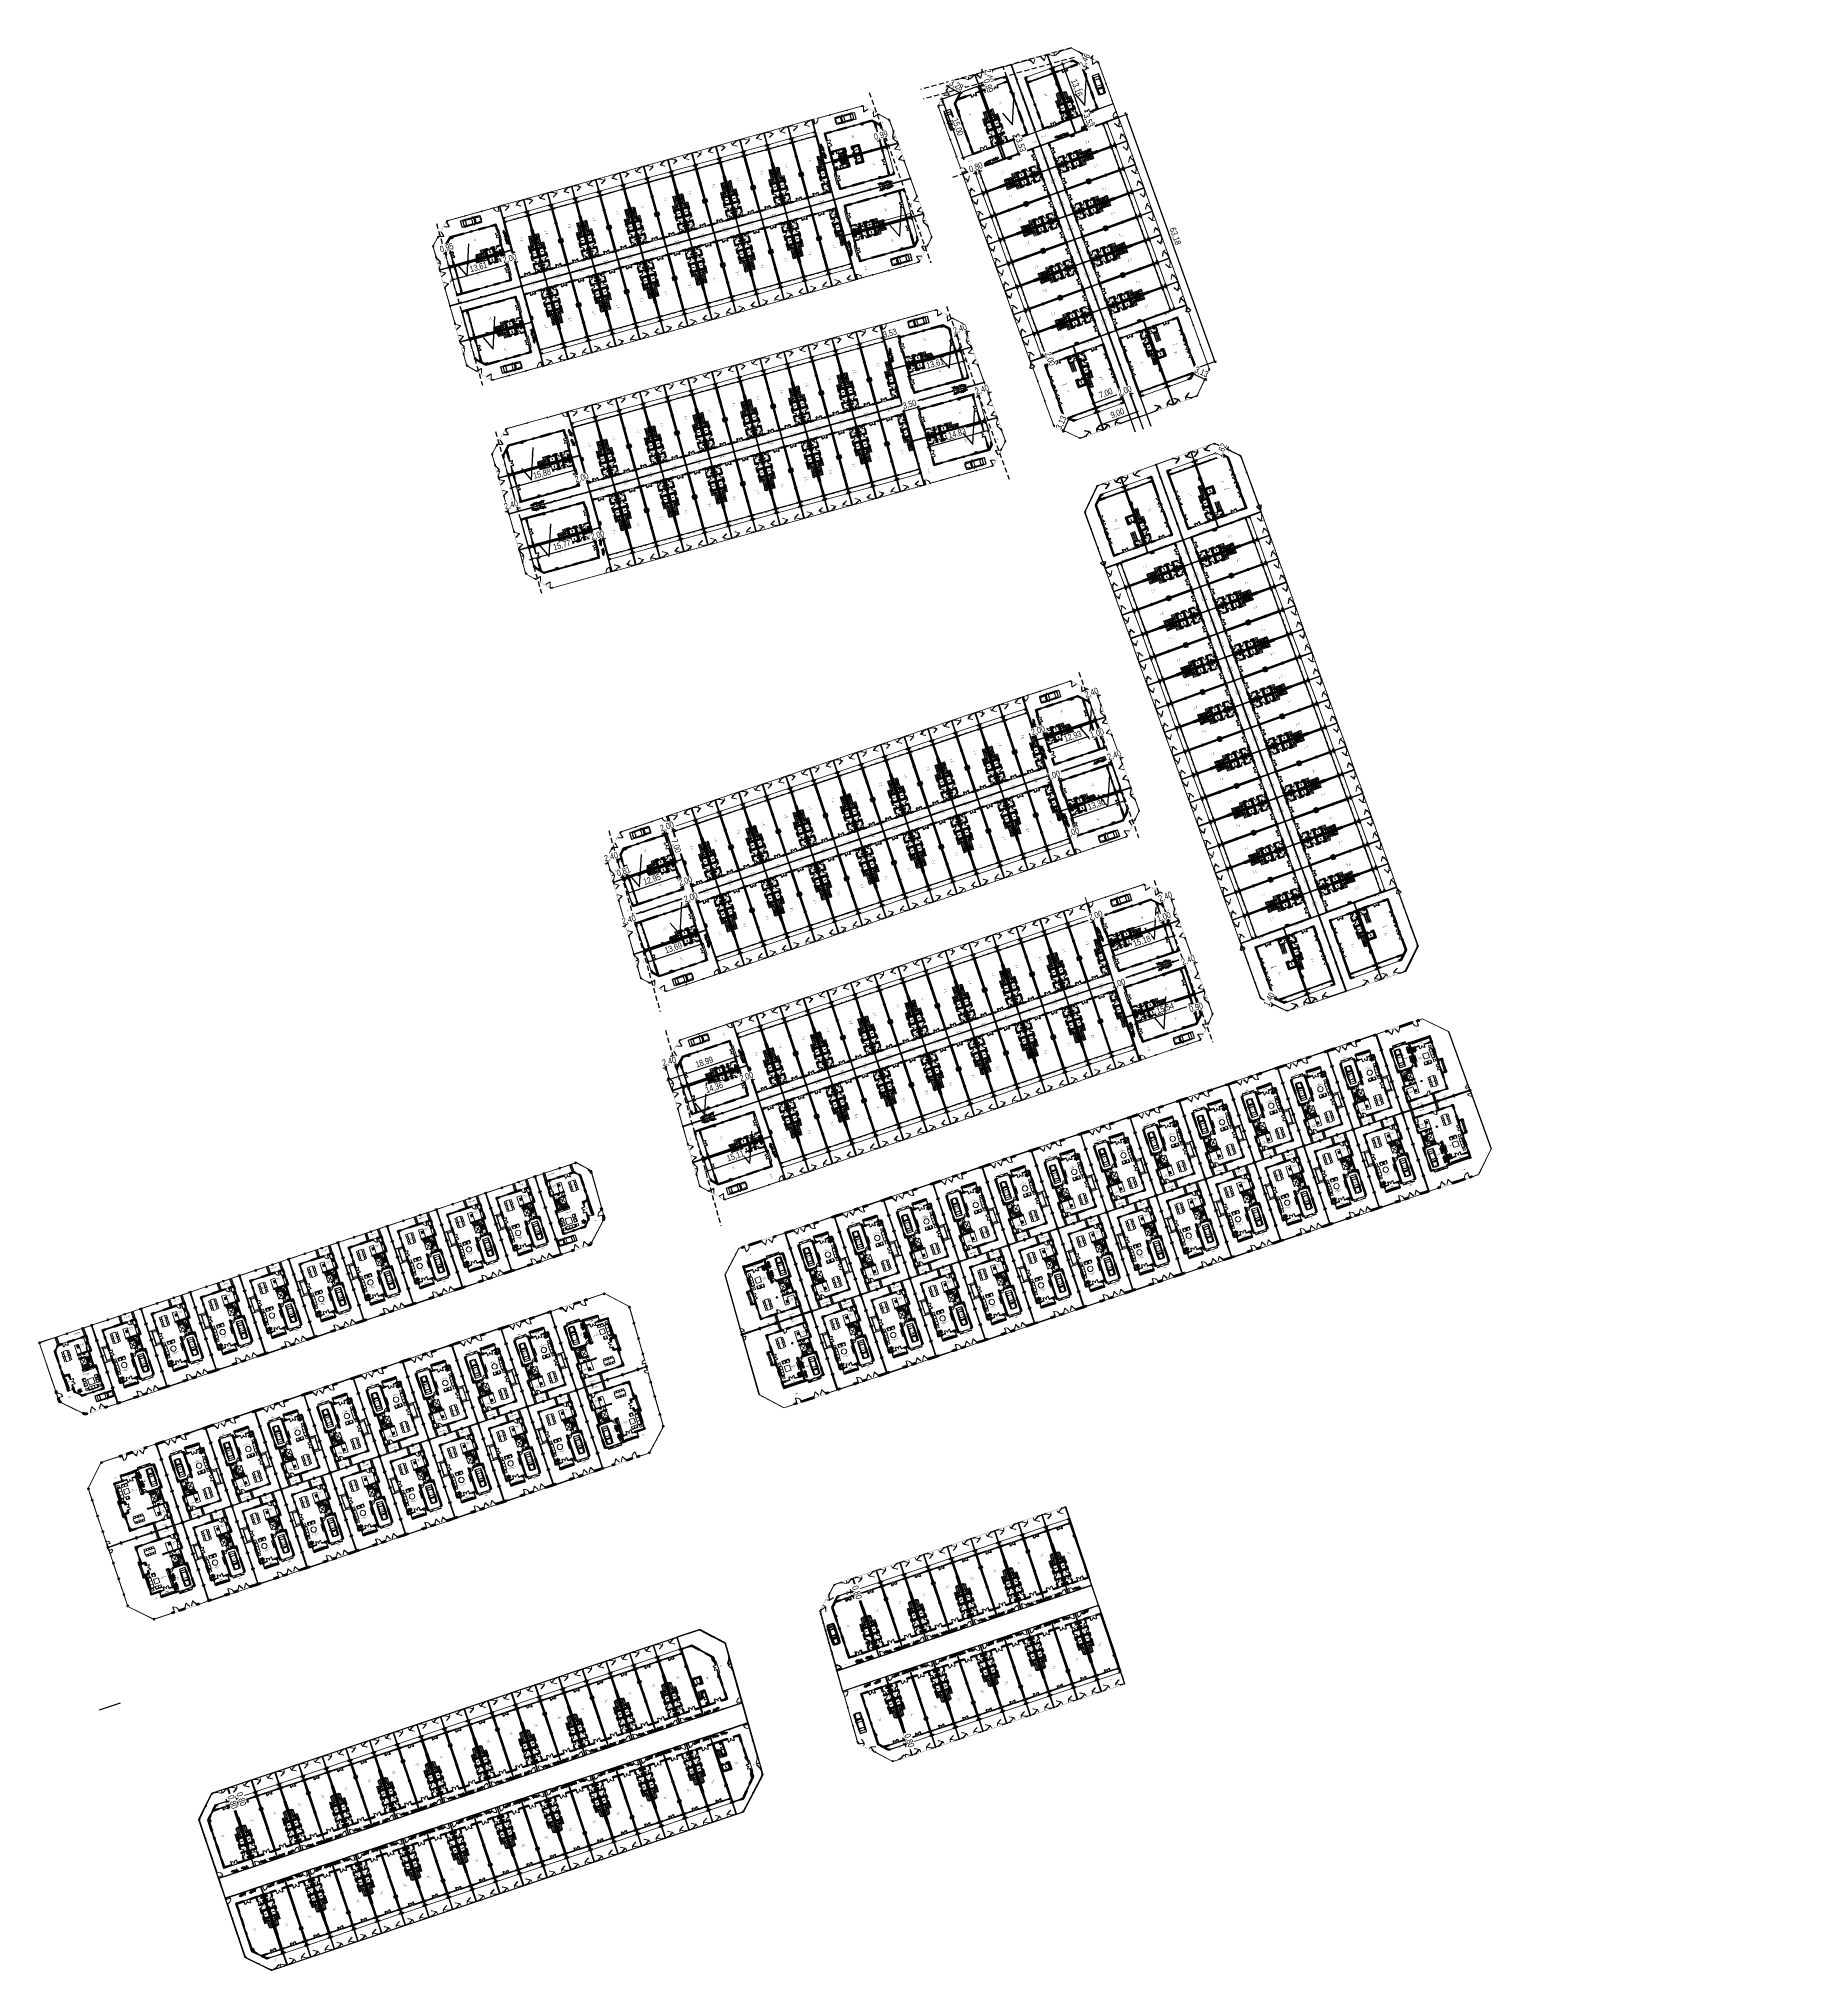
# Model space of a CAD drawing. Header units: metres. Extents: x 568336 to 569219, y 2065964 to 2066430.
# Drawn here: x 568336.2 to 568761.1, y 2065963.5 to 2066429.9 of the extents above; entities outside this region: 1.
import ezdxf

# ---------------------------------------------------------------- set-up
doc = ezdxf.new("R2010")
doc.units = ezdxf.units.M
for name, pattern in [('$AUDIT_BAD_LTYPE2', [0]), ('CENTER', [2, 1.25, -0.25, 0.25, -0.25]), ('DASHDOT2', [0.5, 0.25, -0.125, 0, -0.125]), ('DASHED', [0.75, 0.5, -0.25]), ('HIDDEN', [0.375, 0.25, -0.125]), ('HIDDEN2', [0.1875, 0.125, -0.0625]), ('xref-thap C (mb tang 32-2)$0$HIDDEN', [0.375, 0.25, -0.125]), ('Xref-VCMT-BT3 - tuong bao$0$HIDDEN', [0.375, 0.25, -0.125]), ('Xref-VCMT-BT3 - tuong bao$0$HIDDEN2', [0.1875, 0.125, -0.0625])]:
    doc.linetypes.add(name, pattern=pattern)
doc.layers.get('0').update_dxf_attribs({"linetype": 'CONTINUOUS'})
doc.layers.get('DEFPOINTS').update_dxf_attribs({"linetype": 'CONTINUOUS'})
doc.layers.add('-AREA', color=2, linetype='CONTINUOUS', plot=False)
for name, color, linetype, lineweight in [('-CENTER', 143, 'CENTER', 13), ('-CONCRETE', 1, 'CONTINUOUS', 35), ('-DIM', 9, 'CONTINUOUS', 13), ('-DOOR', 137, 'CONTINUOUS', 9), ('-FURNITURE', 46, 'CONTINUOUS', 9), ('-HATCH', 8, 'CONTINUOUS', 5), ('-HIDE', 3, 'HIDDEN', 13), ('-KH', 143, 'CONTINUOUS', 13), ('-LINE1', 7, 'CONTINUOUS', 18), ('-LINE2', 252, 'CONTINUOUS', 9), ('-RANH GIOI KHU DAT', 12, 'CENTER', 18), ('-STEEL1', 1, 'CONTINUOUS', 35), ('-TEXT', 7, 'CONTINUOUS', 15), ('-WALL', 4, 'CONTINUOUS', 35), ('0_IW9_HATCH', 8, 'CONTINUOUS', 18), ('A-Cay', 75, 'CONTINUOUS', 5), ('A-CUA', 25, 'CONTINUOUS', 5), ('A-NET THAY', 125, 'CONTINUOUS', 18), ('A-NOI THAT', 44, 'CONTINUOUS', 9), ('A-NoiThat', 39, 'CONTINUOUS', 13), ('Bighome_khuat', 251, 'DASHED', 5), ('CUA', 147, 'CONTINUOUS', 5), ('EC-Thiet bi', 8, 'CONTINUOUS', 25), ('NET BO SDD SVC', 210, 'CONTINUOUS', 35), ('text', 7, 'CONTINUOUS', 13), ('TEXT25', 2, 'CONTINUOUS', 13)]:
    doc.layers.add(name, color=color, linetype=linetype, lineweight=lineweight)
for name, color, linetype in [('-RANH GIOI LO DAT', 12, 'CONTINUOUS'), ('1-NETMANH', 8, 'CONTINUOUS'), ('APOLIC', 7, 'CONTINUOUS'), ('ChiaLo', 128, 'CENTER'), ('LogDg', 7, 'CONTINUOUS'), ('LoLK', 6, 'CONTINUOUS'), ('RANHGIOI', 2, 'HIDDEN'), ('SOLO', 7, 'CONTINUOUS'), ('thuadat', 6, 'CONTINUOUS'), ('TIMDUONG', 1, 'CONTINUOUS'), ('ViaHeS', 32, 'CONTINUOUS')]:
    doc.layers.add(name, color=color, linetype=linetype)
doc.styles.add('1', font='arial.ttf')
doc.styles.add('KTHUOC', font='', dxfattribs={"width": 0.8})
doc.styles.add('SVN_AVO_thuong', font='')
doc.styles.add('T1', font='', dxfattribs={"height": 200})
doc.styles.add('vnavanth', font='', dxfattribs={"width": 0.8})
doc.styles.get('KTHUOC').set_extended_font_data('.VnArial NarrowH')
doc.styles.get('SVN_AVO_thuong').set_extended_font_data('SVN-Avo')
doc.styles.get('T1').set_extended_font_data('VNgeometric Light')
doc.styles.get('vnavanth').set_extended_font_data('.VnAvantH')
doc.dimstyles.new('tien', dxfattribs={"dimscale": 0, "dimtxt": 1.5, "dimasz": 0.75, "dimexe": 0.45, "dimexo": 0, "dimgap": 0.25, "dimtad": 1, "dimzin": 1, "dimtxsty": 'KTHUOC', "dimblk1": 'ARCHTICK', "dimblk2": 'ARCHTICK', "dimsah": 1, "dimcen": 1, "dimdle": 0.45, "dimclrd": 37, "dimclre": 37, "dimclrt": 7, "dimaunit": 1, "dimadec": 0, "dimazin": 0, "dimtfac": 1, "dimtix": 1, "dimtofl": 0, "dimtmove": 2, "dimatfit": 3, "dimldrblk": 'ARCHTICK', "dimfxl": 1, "dimtfill": 1, "dimtolj": 1, "dimtzin": 1, "dimarcsym": 0})

# ---------------------------------------------------------------- blocks, each defined once
blk = doc.blocks.new('A$C49AC32B8')
h = blk.add_hatch()
h.set_pattern_fill('ANSI31', color=256, scale=100, angle=405, style=0)
h.set_pattern_definition([(90, (1628.179, -139081.394), (-12.5, 1e-15), [])])
h.paths.add_polyline_path([(-545, -149), (-545, -107), (-667, -107), (-667, -149)])
h.paths.add_polyline_path([(-545, 276), (-545, 319), (-667, 319), (-667, 276)])
h = blk.add_hatch()
h.set_pattern_fill('ANSI31', color=256, scale=150, angle=315, style=0)
h.set_pattern_definition([(2e-15, (1485.97, -142180.918), (2e-15, 18.75), [])])
edge = h.paths.add_edge_path()
edge.add_arc((142, 1), 10, 291.06339, 432.04954)
edge.add_arc((142, 169), 10, 287.95046, 428.93661)
edge.add_arc((204, 63), 30, 298.73417, 336.68476)
edge.add_arc((204, 107), 30, 383.31524, 421.26583)
edge.add_line((152, 3), (218, 36))
edge.add_line((152, 167), (218, 133))
edge.add_line((146, 10), (129, 18))
edge.add_line((129, 18), (129, 82))
edge.add_line((129, 146), (129, 82))
edge.add_line((146, 159), (129, 146))
edge.add_arc((153, 85), 85.6, 336.68476, 359.98629)
edge.add_arc((153, 85), 85.6, 360.01371, 383.31524)
for points in [[(-1030, 202, 0.2183083), (-1079, 224), (-1079, 224), (-1360, 164), (-1360, 164, 0.3538508), (-1399, 115), (-1399, 85), (-1399, 54, 0.3538508), (-1360, 5), (-1360, 5), (-1079, -55), (-1079, -55, 0.2183083), (-1030, -33)], [(-1280, 161, 0.112845), (-1300, 121)], [(-1300, 49, 0.112845), (-1280, 9)], [(-594, 214, 0.2596598), (-1245, 189, 0.2596598)], [(-1075, 205), (-1073, 197), (-1073, 197, 0.3791726), (-1161, 98)], [(-1073, -27, -0.3791726), (-1161, 72, 0.3791726), (-1073, -27), (-1073, -27), (-1075, -35)], [(-403, 141, 0.3656846), (-444, 190, 0.0357114), (-794, 231), (-1073, 197)], [(-1073, -27), (-794, -61), (-794, -61, 0.0357114), (-444, -21), (-444, -21, 0.3656846), (-403, 28)], [(-839, 284), (-712, 329), (-712, 329, -0.0854913), (-702, 331), (-535, 331), (-535, 315), (-535, 315, 0.3895943), (-508, 286), (-508, 286), (-285, 281), (-285, 281, 0.0386685), (-280, 281), (-280, 281, 0.0050749), (-210, 283)], [(-765, -104, 0.0805137), (-403, -28), (-403, -28, 0.2011015), (-366, 85), (-366, 85, 0.2011015), (-403, 198), (-403, 198, 0.0805137), (-765, 273)], [(-415, -4, 0.3158789), (-415, 173)], [(-244, 438, 1), (-248, 447), (-248, 447), (-280, 433), (-280, 433, 1), (-276, 424)], [(-10, -301), (-42, -189), (7, -167), (7, -167), (-21, -52), (-21, -52, -0.2138118), (-21, -44), (-21, -44), (32, 67), (32, 67, 0.201882), (33, 75), (33, 75), (0, 164), (0, 164, 0.201882), (-5, 169), (-5, 169), (-117, 220), (-117, 220, -0.2138118), (-123, 226), (-123, 226), (-175, 332), (-175, 332), (-226, 318), (-278, 434)], [(-75, -66), (-259, -18), (-259, -18, 0.3366815), (-259, 187), (-259, 187), (-176, 209)], [(-226, 318), (-163, 182), (-163, 182, 0.2138118), (-158, 176), (-158, 176), (-95, 132), (-61, 38), (-81, -36), (-81, -36, 0.2138118), (-81, -44), (-81, -44), (-42, -189)], [(-185, 330), (-211, 418), (-211, 418, -0.1192456), (-211, 432), (-211, 432), (-207, 453)], [(-199, 441, 2.509808), (-207, 452)], [(-199, 441), (-201, 433), (-201, 433, 0.1192456), (-200, 418), (-200, 418), (-175, 332)], [(-149, 279), (-78, 291), (74, 249, -1.0907507), (74, 234, 0.1743998), (38, 220), (146, 178), (146, 178, -0.7066395), (146, 159)], [(137, 182), (-58, 160), (-58, 160, 0.1148744), (-118, 116), (-118, 116, 0.3636283), (-118, 51), (-118, 51, 0.1174189), (-57, 6)], [(-64, 196, 0.3300081), (-78, 272), (-78, 272, -0.7520152), (-78, 291)], [(-17, -71), (146, -9), (146, -9, 0.7066395), (146, 10)], [(232, 118, 0.0242736), (362, 201), (362, 201, 0.3385059), (373, 235), (373, 235), (373, 235), (364, 260), (364, 260, 0.3385059), (333, 279), (333, 279, 0.0326126), (128, 248), (128, 248), (127, 238), (53, 214)], [(160, 255, 0.6717681), (145, 286), (145, 286), (70, 279), (70, 279, 0.7345422), (71, 250)], [(152, 3), (218, 36), (218, 36, 0.167121), (231, 51), (231, 51, 0.1020239), (238, 85), (238, 85, 0.1020239), (231, 119), (231, 119, 0.167121), (218, 133), (218, 133), (152, 167)], [(-1245, -19, 0.2596598), (-594, -44)], [(-61, -117), (-136, -117), (-136, -117, 0.0104169), (-280, -111), (-280, -111, 0.0386685), (-285, -111), (-285, -111), (-508, -116), (-508, -116, 0.3895943), (-535, -146), (-535, -146), (-535, -161), (-702, -161, -0.0854913), (-712, -159), (-712, -159), (-839, -114)], [(-12, -302, 1), (-9, -312), (-9, -312), (24, -302), (24, -302, 1), (22, -292)], [(38, -50, 0.1743998), (74, -64), (74, -64, -1.0907507), (74, -79), (74, -79), (-9, -102)], [(-3, -171), (34, -256), (34, -256, 0.1192456), (43, -267), (43, -267), (59, -280)], [(7, -167), (43, -249), (43, -249, 0.1192456), (51, -261), (51, -261), (58, -266)], [(59, -280, 2.509808), (58, -266)]]:
    blk.add_lwpolyline(points, format="xyb")
for points in [[(-1379, 115), (-1379, 85), (-1379, 54), (-1379, 54, 0.3538508), (-1356, 25), (-1356, 25), (-1320, 17), (-1320, 17), (-1320, 85), (-1320, 152), (-1320, 152), (-1356, 145), (-1356, 145, 0.3538508)], [(-366, 187), (-379, 187), (-379, 187, -0.3639376), (-379, -18), (-379, -18), (-366, -18), (-366, -18, 0.3366815)], [(-329, 187), (-342, 187), (-342, 187, -0.3639376), (-342, -18), (-342, -18), (-329, -18), (-329, -18, 0.3366815)], [(-311, 187), (-298, 187), (-298, 187, -0.3366815), (-298, -18), (-298, -18), (-311, -18), (-311, -18, 0.3639376)]]:
    blk.add_lwpolyline(points, format="xyb", close=True)
for points in [[(-1262, 165), (-1300, 157), (-1300, 85), (-1300, 13), (-1300, 13), (-1262, 5), (-1262, 85)], [(-1242, 169), (-1242, 85), (-1242, 1), (-1242, 1), (-1206, -7), (-1206, -7), (-1206, 85), (-1206, 177), (-1206, 177)], [(-1161, 85), (-1161, 98)], [(-1161, 85), (-1161, 72)], [(-667, 319), (-667, 276), (-545, 276), (-545, 319)], [(-382, 207), (-382, 262), (-373, 262), (-373, 207)], [(-362, 207), (-362, 262), (-353, 262), (-353, 207)], [(-342, 207), (-342, 262), (-333, 262), (-333, 207)], [(-322, 207), (-322, 262), (-313, 262), (-313, 207)], [(-302, 207), (-302, 262), (-293, 262), (-293, 207)], [(95, 132), (95, 35), (44, 35), (44, 132)], [(85, 122), (85, 45), (54, 45), (54, 122)], [(-1165, -135), (-1165, -161), (-1188, -161), (-1188, -135)], [(-892, -190), (-892, -123), (-1121, -123), (-1121, -190)], [(-1111, -130), (-1111, -138), (-1063, -138), (-1063, -130)], [(-1111, -145), (-1111, -152), (-1063, -152), (-1063, -145)], [(-1111, -159), (-1111, -167), (-1063, -167), (-1063, -159)], [(-667, -149), (-667, -107), (-545, -107), (-545, -149)], [(-382, -37), (-382, -92), (-373, -92), (-373, -37)], [(-362, -37), (-362, -92), (-353, -92), (-353, -37)], [(-342, -37), (-342, -92), (-333, -92), (-333, -37)], [(-322, -37), (-322, -92), (-313, -92), (-313, -37)], [(-302, -37), (-302, -92), (-293, -92), (-293, -37)]]:
    blk.add_lwpolyline(points, close=True)
for points in [[(-1262, 151), (-1289, 148)], [(-1262, 19), (-1289, 21)], [(-1206, 156), (-1242, 153)], [(-1206, 13), (-1242, 17)], [(-1075, 205), (-1186, 181), (-1186, 85), (-1186, -11), (-1075, -35)], [(-1136, 164), (-1186, 158)], [(-1136, 6), (-1186, 11)], [(-403, 28), (-794, -61), (-794, -61), (-794, 85), (-794, 231), (-794, 231), (-403, 141)], [(-276, 424), (-244, 438)], [(-197, 326), (-246, 437)], [(38, 220), (-61, 195)], [(-58, 6), (131, -14)], [(82, 203), (118, 217), (127, 238)], [(146, 159), (129, 146), (129, 82), (129, 18), (146, 10)], [(227, 253), (352, 275)], [(263, 153), (373, 216)], [(-1121, -185), (-1165, -185), (-1165, -99), (-1031, -99)], [(-859, -116), (-859, -185), (-892, -185)], [(38, -50), (-21, -44)], [(-14, -176), (19, -293)], [(-12, -302), (22, -292)]]:
    blk.add_lwpolyline(points)
blk = doc.blocks.new('A$C1D9F77BD')
h = blk.add_hatch()
h.set_pattern_fill('ANSI31', color=256, scale=100, angle=405, style=0)
h.set_pattern_definition([(90, (2076.775, -139234.453), (-12.5, 1e-15), [])])
h.paths.add_polyline_path([(-219, -260), (-219, -302), (-97, -302), (-97, -260)])
h.paths.add_polyline_path([(-97, 123), (-97, 166), (-219, 166), (-219, 123)])
h = blk.add_hatch()
h.set_pattern_fill('ANSI31', color=256, scale=170, angle=335, style=0)
h.set_pattern_definition([(20, (-186.436, -139188.296), (-7.267928, 19.9684682), [])])
h.paths.add_polyline_path([(494, -160), (533, -162, 0.2106268), (424, 135), (397, 109, -0.2507656)])
h = blk.add_hatch()
h.set_pattern_fill('BOX', color=256, scale=60, angle=290, style=0)
h.set_pattern_definition([(20, (2080.745, -138865.224), (-20.521209, 56.381557), []), (20, (2085.875, -138879.32), (-20.521209, 56.381557), []), (290, (2080.745, -138865.224), (56.381557, 20.521209), [-15, 15]), (290, (2094.84, -138860.093), (56.381557, 20.521209), [-15, 15]), (290, (2108.936, -138854.963), (56.381557, 20.521209), [15, -15]), (290, (2123.03, -138849.83), (56.381557, 20.521209), [15, -15]), (20, (2091.006, -138893.414), (-20.521209, 56.381557), [15, -15]), (20, (2096.136, -138907.51), (-20.521209, 56.381557), [15, -15])])
h.paths.add_polyline_path([(830, 67, 0.4142136), (842, 93), (833, 116), (825, 139, 0.4142136), (799, 151), (658, 113, -0.0525467), (783, 45)])
for p, q in [((-687, 10), (-840, -5)), ((-346, 78), (-624, 44)), ((-346, -68), (-344, 78)), ((-263, 176), (-340, 149)), ((-87, 178), (-253, 178)), ((-87, 178), (-59, 152)), ((-87, 162), (-87, 178)), ((-59, 132), (-72, 83)), ((228, 148), (-59, 152)), ((230, 128), (-59, 132)), ((157, 313), (186, 333)), ((163, 305), (192, 325)), ((231, 209), (165, 307)), ((257, 224), (190, 323)), ((226, 181), (233, 80)), ((237, 47), (228, 44)), ((243, 329), (247, 350)), ((275, 231), (243, 220)), ((268, 231), (244, 315)), ((253, 329), (255, 338)), ((278, 234), (254, 315)), ((279, 102), (286, 105)), ((289, -4), (286, 5)), ((286, 2), (289, -7)), ((397, 109), (424, 135)), ((786, -5), (488, 47)), ((658, 113), (799, 151)), ((783, 45), (830, 67)), ((825, 139), (842, 93)), ((833, 116), (842, 92)), ((-854, -55), (-854, -81)), ((-687, -147), (-840, -132)), ((-712, -55), (-712, -68)), ((-712, -81), (-712, -68)), ((-346, -214), (-624, -180)), ((-346, -68), (-348, -214)), ((-263, -312), (-340, -285)), ((-87, -314), (-253, -314)), ((-67, -299), (-87, -314)), ((-87, -299), (-87, -314)), ((-59, -269), (-72, -219)), ((214, -264), (-59, -269)), ((222, -284), (-59, -289)), ((330, -208), (228, -181)), ((339, -142), (342, -151)), ((347, -293), (349, -309)), ((413, -325), (352, -241)), ((401, -228), (409, -226)), ((436, -343), (449, -460)), ((447, -460), (481, -456)), ((448, -470), (482, -466)), ((484, -331), (452, -343)), ((465, -337), (479, -457)), ((474, -335), (510, -415)), ((484, -331), (518, -409)), ((494, -160), (533, -162)), ((518, -426), (535, -440)), ((526, -420), (533, -426)), ((786, -132), (532, -176)), ((866, -43), (866, -93))]:
    blk.add_line(p, q)
for points in [[(-219, 166), (-219, 123), (-97, 123), (-97, 166)], [(243, 167), (258, 126), (277, 133), (262, 174)], [(-736, -288), (-736, -314), (-760, -314), (-760, -288)], [(-662, -284), (-662, -291), (-615, -291), (-615, -284)], [(-662, -298), (-662, -305), (-615, -305), (-615, -298)], [(-662, -312), (-662, -320), (-615, -320), (-615, -312)], [(-219, -302), (-219, -260), (-97, -260), (-97, -302)], [(301, -38), (327, -108), (340, -103), (314, -33)], [(417, -303), (402, -263), (421, -256), (436, -296)]]:
    blk.add_lwpolyline(points, close=True)
at = {"linetype": 'HIDDEN2', "ltscale": 200}
for points in [[(21, 54), (21, 80), (6, 80), (6, 59)], [(53, 36), (53, 80), (38, 80), (38, 48)], [(70, -143), (70, -217), (85, -217), (85, 80), (70, 80), (70, 7)], [(6, -196), (6, -217), (21, -217), (21, -190)], [(38, -184), (38, -217), (53, -217), (53, -172)]]:
    blk.add_lwpolyline(points, dxfattribs=at)
for points in [[(103, 80), (103, -217), (118, -217), (118, 80)], [(141, 80), (141, -217), (157, -217), (157, 80)], [(175, 80), (175, -217), (190, -217), (190, 80)]]:
    blk.add_lwpolyline(points, close=True, dxfattribs=at)
for points in [[(-673, -338), (-736, -338), (-736, -252), (-655, -252)], [(-575, -277), (-673, -277), (-673, -343), (-443, -343), (-443, -290)], [(-410, -288), (-410, -338), (-443, -338)]]:
    blk.add_lwpolyline(points)
for centre, radius in [((306, 173), 12.8), ((470, -267), 12.8), ((588, -21), 7.7), ((588, -116), 7.7)]:
    blk.add_circle(centre, radius)
for centre, radius, start, end in [((-754, -55), 100, 117.48316, 180), ((-427, -480), 634, 55.50211, 126.0244), ((-612, -55), 100, 96.93857, 180), ((-544, -68), 141, 150.11915, 209.87075), ((-640, -13), 30, 97.88288, 150.11915), ((-344, -1040), 1118, 69.82714, 90.08214), ((-1499, -5836), 6026, 75.14253, 78.94936), ((-253, 148), 30, 90, 109.54563), ((-369, -1036), 1157, 69.01115, 80.89978), ((-57, 162), 30, 180, 265.14243), ((-92, -68), 154, 329.829, 30.171), ((-4, -12), 50, 0, 25.05808), ((-71, -55), 153, 355.18783, 40.67023), ((160, 309), 5, 124.1044, 304.1044), ((189, 329), 5, 304.1044, 124.1044), ((235, 15), 30, 104.72188, 204.77617), ((-4326, -68), 4535, 359.10297, 0.89703), ((216, 158), 30, 265.14243, 274.00017), ((254, 191), 30, 110.32252, 200.32252), ((916, 150), 686, 185.88271, 214.76233), ((273, 323), 30, 169.05251, 196.25316), ((257, 348), 10, 259.14142, 172.24478), ((283, 324), 30, 169.05251, 196.25316), ((303, 58), 50, 110.32252, 185.90405), ((808, 110), 557, 185.90405, 214.74098), ((303, 58), 35, 110.32252, 185.90405), ((808, 110), 542, 185.90405, 214.74098), ((141, -138), 393, 330.59763, 70.04741), ((296, 55), 50, 71.55378, 110.32252), ((296, 55), 35, 71.55378, 110.32252), ((314, -74), 81.8, 290.32252, 110.32252), ((148, -134), 273, 345.33596, 55.30907), ((148, -134), 288, 345.33596, 55.30907), ((399, -513), 678, 48.03966, 90.61674), ((194, -117), 303, 351.84495, 48.15505), ((806, 132), 20, 20, 110), ((823, 86), 20, 290, 20), ((-754, -81), 100, 180, 242.51684), ((-427, 343), 634, 233.9756, 304.5871), ((-612, -81), 100, 180, 263.06143), ((-640, -124), 30, 209.87075, 262.18198), ((-1307, 4922), 5225, 280.57003, 285.00281), ((-349, 930), 1145, 270.1592, 289.93152), ((-253, -284), 30, 250.45437, 270), ((-369, 899), 1157, 279.10022, 290.98885), ((-57, -299), 30, 94.85757, 180), ((-57, -299), 10, 94.85757, 180), ((-4, -125), 50, 334.94192, 0), ((-71, -81), 153, 319.32977, 4.81217), ((235, -152), 30, 155.22383, 255.27812), ((216, -294), 30, 85.99983, 94.85757), ((246, -452), 189, 57.93432, 98.26922), ((242, -515), 232, 62.58386, 94.93152), ((314, -74), 71.8, 290.32252, 110.32252), ((63, -206), 297, 342.94926, 351.92179), ((613, -5068), 4766, 92.56488, 93.17817), ((391, -179), 50, 214.74098, 290.32252), ((391, -179), 35, 214.74098, 290.32252), ((382, -185), 35, 290.32252, 329.09126), ((384, -182), 50, 290.32252, 329.09126), ((441, -315), 30, 200.32252, 290.32252), ((447, -465), 5, 96.54064, 276.54064), ((482, -461), 5, 276.54064, 96.54064), ((399, 376), 678, 278.73779, 311.96034), ((537, -403), 30, 203.74684, 230.94749), ((545, -397), 30, 203.74684, 230.94749), ((541, -432), 10, 227.75522, 140.85858), ((816, -43), 50, 0, 43.62568), ((816, -93), 50, 316.98171, 0)]:
    blk.add_arc(centre, radius, start, end)
blk = doc.blocks.new('A$C18091ED7')
for p, q in [((-83, -267), (-83, -300)), ((-83, -278), (-83, -288)), ((-61, -290), (-83, -290)), ((-63, -265), (-81, -265)), ((-61, -267), (-61, -300)), ((0, -42), (0, 0)), ((61, -267), (61, -300)), ((61, -290), (83, -290)), ((63, -265), (81, -265)), ((83, -267), (83, -300)), ((83, -278), (83, -288)), ((146, -27), (179, -27)), ((146, -27), (146, -30)), ((146, -30), (166, -30)), ((153, -37), (146, -30)), ((152, 0), (152, -27)), ((152, 0), (179, 0)), ((153, -37), (166, -37)), ((153, -40), (153, -37)), ((153, -40), (178, -40)), ((153, -40), (178, -40)), ((153, -40), (153, -42)), ((165, -262), (165, -290)), ((185, -30), (166, -30)), ((178, -37), (166, -37)), ((168, -260), (228, -260)), ((168, -292), (207, -292)), ((185, -30), (178, -37)), ((178, -37), (178, -40)), ((178, -40), (178, -42)), ((179, 0), (179, -27)), ((179, -27), (185, -27)), ((185, -27), (185, -30)), ((231, -274), (231, -262))]:
    blk.add_line(p, q)
for points in [[(230, -219, -0.1374074), (225, -235), (222, -241, -0.2360805), (198, -255, -0.0519608), (-198, -255, -0.2360805), (-222, -241), (-225, -235, -0.1374074), (-230, -219), (-230, -72, -0.1989124), (-226, -63), (-209, -46, -0.1989124), (-200, -42), (0, -42), (200, -42, -0.1989124), (209, -46), (226, -63, -0.1989124), (230, -72)], [(144, -619, -0.2124048), (26, -734, -0.0276853), (-1, -739, -0.0222792), (-26, -734, -0.2124048), (-144, -619, -0.1427957), (-167, -428, -0.0930051), (-128, -309, -0.2564387), (-111, -300), (0, -300), (111, -300, -0.2564387), (128, -309, -0.0930051), (167, -428, -0.1427957)]]:
    blk.add_lwpolyline(points, format="xyb", close=True)
at = {"linetype": 'xref-thap C (mb tang 32-2)$0$HIDDEN', "ltscale": 100}
blk.add_lwpolyline([(61, -669, -0.1990312), (0, -699, -0.1990312), (-61, -669, -0.218924), (-132, -478, -0.1537915), (-112, -404, -0.2367012), (0, -348, -0.2367012), (112, -404, -0.1537915), (132, -478, -0.218924)], format="xyb", close=True, dxfattribs=at)
blk.add_circle((166, -78), 13.9)
for centre, radius, start, end in [((-81, -267), 1.98, 90, 180), ((-63, -267), 1.98, 0, 90), ((63, -267), 1.98, 90, 180), ((81, -267), 1.98, 0, 90), ((168, -262), 2.47, 90, 180), ((168, -290), 2.47, 180, 270), ((207, -277), 15.5, 270, 306.46585), ((168, -225), 80.1, 306.46585, 320.31229), ((228, -274), 2.47, 320.31229, 0)]:
    blk.add_arc(centre, radius, start, end)
for points in [[(-156, -259), (-157, -267), (-164, -328), (-169, -385), (-184, -528), (-136, -679), (-50, -735), (-20, -741), (0, -744)], [(156, -259), (157, -267), (164, -328), (169, -385), (184, -528), (136, -679), (50, -735), (20, -741), (0, -744)]]:
    blk.add_open_spline(points, degree=3, knots=[130.6139379, 130.6139379, 130.6139379, 130.6139379, 152.8521091, 311.1293508, 417.7039512, 561.3833928, 697.6926318, 710.8122623, 710.8122623, 710.8122623, 710.8122623])
blk = doc.blocks.new('A$C4ace49fd')
for p, q in [((167, 414), (224, 414)), ((195, 383), (195, 443)), ((249, 215), (342, 215)), ((267, 429), (324, 429)), ((295, 398), (295, 458)), ((295, 165), (295, 264)), ((367, 414), (424, 414)), ((395, 383), (395, 443))]:
    blk.add_line(p, q)
for points in [[(0, 200, 0.4142136), (200, 0), (390, 0, 0.4142136), (590, 200), (581, 446, 0.4097995), (551, 475), (39, 475, 0.4036072), (9, 446)], [(177, 40, 0.0907734), (424, 43, 0.1498865), (521, 96, 0.4307217), (482, 321, 0.0806372), (470, 327, 0.1277316), (125, 329, 0.0742078), (114, 325, 0.4430921), (69, 96, 0.1336395), (154, 46, 0.0336172)]]:
    blk.add_lwpolyline(points, format="xyb", close=True)
for centre, radius in [((195, 414), 17.5), ((295, 215), 37.5), ((295, 215), 22.5), ((295, 215), 22.5), ((295, 429), 17.5), ((395, 414), 17.5)]:
    blk.add_circle(centre, radius)
blk = doc.blocks.new('X-5M-DH-2-CORE$0$A$C75E80C28')
at = {"layer": '-LINE2', "linetype": 'Continuous', "ltscale": 2}
for p, q in [((840, -1305), (-840, -1305)), ((-840, -1365), (-840, -1305)), ((840, -1365), (-840, -1365)), ((840, -1395), (-840, -1395)), ((-840, -1395), (-840, -1455)), ((-840, -1455), (-435, -1455)), ((-731, -149), (731, -149)), ((-731, -1305), (-731, -149)), ((-700, -179), (700, -179)), ((-700, -1225), (-700, -179)), ((-700, -1225), (-400, -1225)), ((-557, -112), (-560, -112)), ((-510, -22), (-510, -51)), ((-507, -22), (-510, -22)), ((-510, -109), (-510, -79)), ((-507, -22), (-507, -51)), ((-507, -109), (-507, -79)), ((-456, -57), (-501, -57)), ((-456, -60), (-501, -60)), ((-456, -70), (-501, -70)), ((-456, -73), (-501, -73)), ((-453, -63), (-453, -67)), ((-450, -63), (-450, -67)), ((-435, -1450), (-435, -1460)), ((-435, -1450), (-400, -1450)), ((-435, -1460), (-425, -1460)), ((-435, -1490), (-435, -1500)), ((-435, -1490), (-425, -1490)), ((-435, -1500), (-400, -1500)), ((-433, -1452), (-433, -1458)), ((-433, -1452), (-402, -1452)), ((-433, -1458), (-425, -1458)), ((-433, -1492), (-433, -1498)), ((-433, -1492), (-425, -1492)), ((-433, -1498), (-402, -1498)), ((430, -1406), (-430, -1406)), ((-430, -1406), (-430, -1446)), ((430, -1446), (-430, -1446)), ((425, -1309), (-425, -1309)), ((-425, -1343), (-425, -1309)), ((425, -1343), (-425, -1343)), ((-425, -1458), (-425, -1460)), ((-425, -1490), (-425, -1492)), ((-402, -1452), (-402, -1498)), ((-400, -1305), (-400, -1225)), ((400, -1450), (-400, -1450)), ((-400, -1450), (-400, -1500)), ((0, -1309), (0, -1343)), ((0, -1406), (0, -1446)), ((700, -1225), (400, -1225)), ((400, -1305), (400, -1225)), ((400, -1450), (400, -1500)), ((435, -1450), (400, -1450)), ((435, -1500), (400, -1500)), ((402, -1452), (402, -1498)), ((433, -1452), (402, -1452)), ((433, -1498), (402, -1498)), ((425, -1343), (425, -1309)), ((433, -1458), (425, -1458)), ((425, -1458), (425, -1460)), ((435, -1460), (425, -1460)), ((425, -1490), (425, -1492)), ((435, -1490), (425, -1490)), ((433, -1492), (425, -1492)), ((430, -1406), (430, -1446)), ((433, -1452), (433, -1458)), ((433, -1492), (433, -1498)), ((435, -1450), (435, -1460)), ((840, -1455), (435, -1455)), ((435, -1490), (435, -1500)), ((450, -63), (450, -67)), ((453, -63), (453, -67)), ((456, -57), (501, -57)), ((456, -60), (501, -60)), ((456, -70), (501, -70)), ((456, -73), (501, -73)), ((457, -112), (460, -112)), ((507, -22), (510, -22)), ((507, -22), (507, -51)), ((507, -109), (507, -79)), ((510, -22), (510, -51)), ((510, -109), (510, -79)), ((700, -1225), (700, -179)), ((731, -1305), (731, -149)), ((840, -1365), (840, -1305)), ((840, -1395), (840, -1455))]:
    blk.add_line(p, q, dxfattribs=at)
for points in [[(-450, 0), (-450, -130), (450, -130), (450, 0)], [(-200, -29), (200, -29), (200, -101), (-200, -101)], [(-36, -584), (36, -584), (36, -984), (-36, -984)]]:
    blk.add_lwpolyline(points, close=True, dxfattribs=at)
for points in [[(-780, -789), (-751, -789, 0.4142136), (-750, -788), (-750, -784), (-750, -780, 0.4142136), (-751, -779), (-780, -779, -0.2569776), (-784, -782), (-798, -782, -0.4142136), (-801, -779), (-804, -749, 0.4142136), (-807, -746), (-812, -746), (-812, -784), (-812, -821), (-807, -821, 0.4142136), (-804, -818), (-801, -789, -0.4142136), (-798, -786), (-784, -786, -0.2569776), (-780, -789)], [(780, -789), (751, -789, -0.4142136), (750, -788), (750, -784), (750, -780, -0.4142136), (751, -779), (780, -779, 0.2569776), (784, -782), (798, -782, 0.4142136), (801, -779), (804, -749, -0.4142136), (807, -746), (812, -746), (812, -784), (812, -821), (807, -821, -0.4142136), (804, -818), (801, -789, 0.4142136), (798, -786), (784, -786, 0.2569776), (780, -789)]]:
    blk.add_lwpolyline(points, format="xyb", dxfattribs=at)
for centre, radius, start, end in [((-501, -51), 9.4, 180, 270), ((-501, -79), 9.4, 90, 180), ((-501, -51), 6.2, 180, 270), ((-501, -79), 6.2, 90, 180), ((-456, -63), 6.2, 0, 90), ((-456, -63), 3, 0, 90), ((-456, -67), 6.2, 270, 0), ((-456, -67), 3, 270, 0), ((456, -63), 6.2, 90, 180), ((456, -67), 6.2, 180, 270), ((456, -63), 3, 90, 180), ((456, -67), 3, 180, 270), ((501, -51), 6.2, 270, 0), ((501, -51), 9.4, 270, 0), ((501, -79), 9.4, 0, 90), ((501, -79), 6.2, 0, 90)]:
    blk.add_arc(centre, radius, start, end, dxfattribs=at)
blk = doc.blocks.new('A$C5C575821')
at = {"layer": '-CONCRETE'}
h = blk.add_hatch(color=256, dxfattribs=at)
h.dxf.hatch_style = 1
h.paths.add_polyline_path([(0, 200), (0, 0), (200, 0), (200, 200)])
blk.add_lwpolyline([(0, 0), (200, 0), (200, 200), (0, 200)], close=True, dxfattribs=at)
blk = doc.blocks.new('A$C3F71457E')
at = {"layer": '-CONCRETE'}
blk.add_lwpolyline([(0, -100), (0, 400), (-1500, 400), (-1500, -1400), (0, -1400), (0, -900), (200, -900), (200, -1600), (-1700, -1600), (-1700, 600), (200, 600), (200, -100), (0, -100)], dxfattribs=at)
at = {"layer": '-LINE1'}
blk.add_line((0, -900), (0, -100), dxfattribs=at)
at = {"layer": '-WALL'}
for p in [(-1700, 400), (0, 400), (-1700, -1600), (0, -1600)]:
    blk.add_blockref('A$C5C575821', p, dxfattribs=at)
at = {"color": 2, "rotation": 90}
blk.add_blockref('X-5M-DH-2-CORE$0$A$C75E80C28', (-1500, -500), dxfattribs=at)
blk = doc.blocks.new('*U18')
at = {"linetype": '$AUDIT_BAD_LTYPE2'}
for p, q in [((70, 100), (70, 600)), ((90, 600), (90, 100))]:
    blk.add_line(p, q, dxfattribs=at)
for points in [[(0, 0), (50, 0), (50, -40), (60, -40), (60, -100), (0, -100)], [(118, 495), (118, 664), (90, 664), (90, 636), (113, 636), (113, 495)], [(800, 0), (750, 0), (750, -40), (740, -40), (740, -100), (800, -100)]]:
    blk.add_lwpolyline(points, close=True)
for points in [[(50, 600), (90, 600), (90, 700), (50, 700), (50, 600)], [(50, 603), (50, 100)], [(50, 100), (90, 100), (90, 0), (50, 0), (50, 100)]]:
    blk.add_lwpolyline(points)
at = {"linetype": '$AUDIT_BAD_LTYPE2', "ltscale": 0.3}
blk.add_arc((50, 0), 700, 0, 90, dxfattribs=at)
blk = doc.blocks.new('*U11')
at = {"linetype": '$AUDIT_BAD_LTYPE2'}
for p, q in [((70, 100), (70, 1000)), ((90, 1000), (90, 100))]:
    blk.add_line(p, q, dxfattribs=at)
for points in [[(0, 0), (50, 0), (50, -40), (60, -40), (60, -100), (0, -100)], [(118, 895), (118, 1064), (90, 1064), (90, 1036), (113, 1036), (113, 895)], [(1200, 0), (1150, 0), (1150, -40), (1140, -40), (1140, -100), (1200, -100)]]:
    blk.add_lwpolyline(points, close=True)
for points in [[(50, 1000), (90, 1000), (90, 1100), (50, 1100), (50, 1000)], [(50, 1003), (50, 100)], [(50, 100), (90, 100), (90, 0), (50, 0), (50, 100)]]:
    blk.add_lwpolyline(points)
at = {"linetype": '$AUDIT_BAD_LTYPE2', "ltscale": 0.3}
blk.add_arc((50, 0), 1100, 0, 90, dxfattribs=at)
blk = doc.blocks.new('*U8')
for points in [[(0, 0), (50, 0), (50, -40), (60, -40), (60, -123), (0, -123)], [(22, 564), (22, 734), (50, 734), (50, 706), (27, 706), (27, 564)], [(1599, 0), (1549, 0), (1549, -40), (1539, -40), (1539, -123), (1599, -123)]]:
    blk.add_lwpolyline(points, close=True)
for points in [[(50, 670), (90, 670), (90, 770), (50, 770), (50, 670)], [(50, 673), (50, 100)], [(50, 100), (90, 100), (90, 0), (50, 0), (50, 100)], [(1549, 629), (1509, 629), (1509, 729), (1549, 729), (1549, 629)], [(1549, 100), (1509, 100), (1509, 0), (1549, 0), (1549, 100)], [(1549, 632), (1549, 100)]]:
    blk.add_lwpolyline(points)
at = {"ltscale": 0.3}
for points in [[(820, 0, 0.4142136), (50, 770, 0.4142136)], [(820, 0, -0.4142136), (1549, 729, -0.4142136)]]:
    blk.add_lwpolyline(points, format="xyb", dxfattribs=at)
at = {"layer": 'APOLIC', "linetype": '$AUDIT_BAD_LTYPE2'}
for p, q in [((70, 100), (70, 670)), ((90, 670), (90, 100)), ((1509, 629), (1509, 100)), ((1529, 100), (1529, 629))]:
    blk.add_line(p, q, dxfattribs=at)
blk = doc.blocks.new('TRUC M4')
at = {"layer": '-WALL'}
for p in [(-200, 14600), (5600, 14600), (-200, 9000), (5600, 9000), (-200, 4300), (-200, -200), (5600, 4300), (5600, -200)]:
    blk.add_blockref('A$C5C575821', p, dxfattribs=at)
blk = doc.blocks.new('*U14')
for p, q in [((-1510, 650), (-1550, 650)), ((-1510, 100), (-1550, 100)), ((-90, 650), (-50, 650)), ((-90, 100), (-50, 100))]:
    blk.add_line(p, q)
at = {"color": 251}
for p, q in [((-1530, 100), (-1530, 650)), ((-70, 100), (-70, 650))]:
    blk.add_line(p, q, dxfattribs=at)
for points in [[(-1600, -200), (-1540, -200), (-1540, -40), (-1550, -40), (-1550, 0), (-1600, 0)], [(-1550, 0), (-1510, 0), (-1510, 750), (-1550, 750)], [(-50, 0), (-90, 0), (-90, 750), (-50, 750)], [(0, -200), (-60, -200), (-60, -40), (-50, -40), (-50, 0), (0, 0)]]:
    blk.add_lwpolyline(points, close=True)
at = {"layer": 'Bighome_khuat', "linetype": 'Xref-VCMT-BT3 - tuong bao$0$HIDDEN2'}
for centre, start, end in [((-1550, 0), 0, 89.99996), ((-50, 0), 90.00004, 180)]:
    blk.add_arc(centre, 750, start, end, dxfattribs=at)
blk = doc.blocks.new('cua 2 canh')
at = {"ltscale": 100}
for p, q in [((205834, 29901), (204986, 29411)), ((205834, 28761), (204986, 29251)), ((205003, 29381), (205852, 29871)), ((205003, 29281), (205852, 28791))]:
    blk.add_line(p, q, dxfattribs=at)
for points in [[(204917, 29331), (205003, 29381), (204997, 29392), (204988, 29387), (204983, 29395), (204992, 29400), (204986, 29411), (204899, 29361)], [(204917, 29331), (205003, 29281), (204997, 29270), (204988, 29275), (204983, 29267), (204992, 29262), (204986, 29251), (204899, 29301)], [(205841, 29890), (205849, 29895), (205854, 29887), (205846, 29882), (205852, 29871), (205938, 29921), (205921, 29951), (205834, 29901)], [(205841, 28772), (205849, 28767), (205854, 28775), (205846, 28780), (205852, 28791), (205938, 28741), (205921, 28711), (205834, 28761)], [(205928, 28706), (205938, 28706), (205938, 28741), (205978, 28741), (205978, 28641), (205928, 28641)]]:
    blk.add_lwpolyline(points, close=True, dxfattribs=at)
at = {"color": 8, "ltscale": 100}
for points in [[(204983, 29395), (204988, 29387), (205854, 29887), (205849, 29895)], [(204983, 29267), (204988, 29275), (205854, 28775), (205849, 28767)]]:
    blk.add_lwpolyline(points, close=True, dxfattribs=at)
at = {"color": 8, "linetype": 'HIDDEN', "ltscale": 10}
blk.add_arc((205938, 28741), 1180, 150, 180, dxfattribs=at)
blk = doc.blocks.new('M4- T1')
at = {"layer": '-HATCH', "true_color": 0x8c8896}
h = blk.add_hatch(color=252, dxfattribs=at)
h.dxf.hatch_style = 1
edge = h.paths.add_edge_path()
edge.add_arc((718722, 40241), 24.6, 0, 360)
at = {"layer": '-CONCRETE'}
for centre, radius in [((716952, 43246, 0), 55), ((716952, 43125, 0), 55), ((716922, 43034, 0), 13), ((716963, 43034, 0), 13), ((717002, 43034, 0), 13), ((722483, 35987, 0), 13), ((722532, 35897, 0), 55), ((722532, 35776, 0), 55), ((722522, 35987, 0), 13), ((722563, 35987, 0), 13)]:
    blk.add_circle(centre, radius, dxfattribs=at)
at = {"layer": '-DOOR'}
for p, q in [((718322, 46441), (717622, 46441)), ((718573, 45441), (718573, 44641)), ((717458, 32741), (719140, 32741)), ((720440, 32741), (722088, 32741))]:
    blk.add_line(p, q, dxfattribs=at)
for points in [[(718322, 46341), (717622, 46341), (717622, 46541), (718322, 46541)], [(719140, 32741), (717458, 32741), (717458, 32541), (719140, 32541)], [(720440, 32741), (722088, 32741), (722088, 32541), (720440, 32541)]]:
    blk.add_lwpolyline(points, close=True, dxfattribs=at)
for points in [[(718572, 43041), (718572, 43841)], [(719213, 32741), (717458, 32741), (717458, 32541), (722088, 32541), (722088, 32741), (720366, 32741)], [(719140, 32641), (717458, 32641)], [(720440, 32641), (722088, 32641)]]:
    blk.add_lwpolyline(points, dxfattribs=at)
at = {"layer": '-HATCH'}
blk.add_line((717458, 32741), (722088, 32741), dxfattribs=at)
at = {"layer": '-KH', "linetype": 'HIDDEN2', "ltscale": 5}
blk.add_line((717473, 38366), (716973, 38491), dxfattribs=at)
blk.add_lwpolyline([(718722, 40241), (717473, 40241), (717473, 38366)], dxfattribs=at)
at = {"layer": '-KH'}
blk.add_circle((718722, 40241), 24.6, dxfattribs=at)
at = {"layer": '-LINE1'}
for p, q in [((716873, 46541), (716873, 48341)), ((722672, 48341), (722671, 46541)), ((717973, 39741), (716973, 40318)), ((717973, 39741), (717395, 40741)), ((717973, 40741), (717973, 39741)), ((717973, 38491), (717973, 39741)), ((717973, 39741), (718722, 39741)), ((718023, 39691), (718023, 38504)), ((718023, 39691), (718722, 39691)), ((718223, 39741), (718223, 40741)), ((718223, 40741), (718223, 39741)), ((718472, 39741), (718472, 40741)), ((718472, 40741), (718472, 39741)), ((718722, 39741), (718722, 40741)), ((718722, 40741), (718722, 39691)), ((717253, 31541), (722293, 31541))]:
    blk.add_line(p, q, dxfattribs=at)
at = {"layer": '-LINE1', "lineweight": 18}
for p, q in [((717173, 48441), (716973, 48441)), ((717173, 48541), (717173, 48441)), ((718373, 48441), (718373, 48541)), ((722573, 48441), (718373, 48441)), ((717973, 39741), (716973, 39741)), ((717973, 39491), (716973, 39491)), ((717973, 39241), (716973, 39241)), ((717973, 38991), (716973, 38991)), ((717973, 38741), (716973, 38741)), ((717973, 38491), (716973, 38491)), ((716773, 32541), (716773, 28541)), ((716872, 28741), (716872, 31541)), ((716973, 28641), (717373, 28641)), ((722173, 28641), (722573, 28641)), ((722673, 28741), (722673, 31541)), ((722773, 32541), (722773, 28541))]:
    blk.add_line(p, q, dxfattribs=at)
at = {"layer": '-LINE1'}
blk.add_lwpolyline([(716773, 46541), (716773, 48541), (722773, 48541), (722771, 46541)], dxfattribs=at)
for points in [[(716773, 48341), (716973, 48341), (716973, 48541), (716773, 48541)], [(722573, 48341), (722773, 48341), (722773, 48541), (722573, 48541)]]:
    blk.add_lwpolyline(points, close=True, dxfattribs=at)
at = {"layer": '-LINE1', "lineweight": 18}
for points in [[(716773, 28541), (716973, 28541), (716973, 28741), (716773, 28741)], [(717373, 28541), (717773, 28541), (717773, 28741), (717373, 28741)], [(721773, 28541), (722173, 28541), (722173, 28741), (721773, 28741)], [(722573, 28541), (722773, 28541), (722773, 28741), (722573, 28741)]]:
    blk.add_lwpolyline(points, close=True, dxfattribs=at)
at = {"layer": '-RANH GIOI LO DAT', "linetype": 'HIDDEN', "ltscale": 10, "const_width": 50}
blk.add_lwpolyline([(716773, 48541), (722773, 48541), (722773, 28541), (716773, 28541)], close=True, dxfattribs=at)
at = {"layer": '-WALL'}
for p, q in [((716773, 42941), (716773, 46541)), ((716773, 46541), (717622, 46541)), ((716773, 42941), (717093, 42941)), ((717622, 46341), (716873, 46341)), ((716873, 46341), (716873, 44841)), ((716873, 44841), (716873, 44541)), ((718572, 44541), (716873, 44541)), ((716873, 44441), (718572, 44441)), ((716873, 44441), (716873, 43412)), ((717093, 43412), (716873, 43412)), ((716873, 43342), (716873, 42941)), ((717023, 43342), (716873, 43342)), ((717023, 43342), (717023, 42941)), ((717093, 43412), (717093, 42941)), ((717622, 46541), (717622, 46341)), ((718322, 46341), (718322, 46541)), ((718322, 46541), (719873, 46541)), ((718572, 46341), (718322, 46341)), ((718673, 44641), (718572, 44641)), ((718572, 44641), (718572, 44541)), ((718572, 44441), (718572, 43841)), ((718572, 43841), (718673, 43841)), ((718673, 43041), (718572, 43041)), ((718572, 43041), (718572, 42941)), ((719873, 46341), (718673, 46341)), ((718673, 43841), (718673, 44641)), ((718673, 42941), (718673, 43041)), ((719873, 46541), (719873, 46341)), ((721473, 46541), (722773, 46541)), ((721473, 46341), (721473, 46541)), ((722672, 46341), (721473, 46341)), ((722672, 36111), (722672, 46341)), ((722773, 46541), (722773, 32541)), ((716773, 40741), (716773, 32541)), ((716773, 40741), (716972, 40741)), ((716972, 36241), (716972, 40741)), ((716872, 32741), (716872, 36241)), ((716972, 36241), (716872, 36241)), ((717458, 32741), (716872, 32741)), ((717458, 32541), (717458, 32741)), ((722088, 32541), (722088, 32741)), ((722088, 32541), (722088, 32741)), ((722088, 32741), (722672, 32741)), ((722392, 35631), (722672, 35631)), ((722462, 35701), (722672, 35701)), ((722672, 35701), (722672, 36041)), ((722672, 32741), (722672, 35631)), ((716773, 32541), (716773, 31541)), ((717253, 31541), (716773, 31541)), ((716872, 32541), (717458, 32541)), ((716872, 31741), (716872, 32541)), ((717253, 31741), (716872, 31741)), ((717253, 31741), (717253, 31541)), ((722673, 32541), (722088, 32541)), ((722293, 31741), (722673, 31741)), ((722293, 31541), (722293, 31741)), ((722293, 31541), (722773, 31541)), ((722673, 32541), (722673, 31741)), ((722773, 31541), (722773, 32541))]:
    blk.add_line(p, q, dxfattribs=at)
for points in [[(718572, 46341), (718572, 45441), (718673, 45441), (718673, 46341)], [(718023, 38504), (717546, 38384), (717546, 38283), (717453, 38455), (717453, 38361), (716973, 38241)], [(722672, 36111), (722392, 36111), (722392, 35631)], [(722672, 36041), (722462, 36041), (722462, 35701)]]:
    blk.add_lwpolyline(points, dxfattribs=at)
at = {"layer": 'text'}
for p, q in [((716773, 41741), (716771, 41741)), ((716773, 41641), (716771, 41641))]:
    blk.add_line(p, q, dxfattribs=at)
at = {"layer": '-DOOR', "xscale": -1, "rotation": 180}
for name, p in [('*U11', (717173, 48441)), ('*U14', (721473, 46341))]:
    blk.add_blockref(name, p, dxfattribs=at)
at = {"layer": '-DOOR', "rotation": 90.0000000100494}
for p in [(718572, 43041), (718573, 44641)]:
    blk.add_blockref('*U18', p, dxfattribs=at)
at = {"layer": '-DOOR', "xscale": -0.8130081300813009, "yscale": 0.8130081300813009, "zscale": 0.8130081300813009}
blk.add_blockref('*U8', (720440, 32741), dxfattribs=at)
at = {"layer": '-FURNITURE', "rotation": 7.65465326188837}
blk.add_blockref('A$C49AC32B8', (719760, 47999), dxfattribs=at)
at = {"layer": '-FURNITURE'}
blk.add_blockref('A$C1D9F77BD', (721644, 48098), dxfattribs=at)
at = {"layer": '-FURNITURE', "xscale": -1, "rotation": 90}
for name, p in [('A$C18091ED7', (716830, 45916)), ('A$C4ace49fd', (717348, 45286))]:
    blk.add_blockref(name, p, dxfattribs=at)
at = {"layer": '-STEEL1'}
blk.add_blockref('TRUC M4', (716973, 31741), dxfattribs=at)
at = {"layer": '-WALL', "xscale": -1, "rotation": 180}
blk.add_blockref('A$C3F71457E', (718473, 41341), dxfattribs=at)
at = {"layer": 'A-NET THAY', "color": 2, "true_color": 0xf1eb1f, "xscale": -1}
blk.add_blockref('cua 2 canh', (923751, 0), dxfattribs=at)
at = {"layer": 'A-NET THAY', "color": 2, "true_color": 0xf1eb1f}
blk.add_blockref('cua 2 canh', (515794, 0), dxfattribs=at)
at = {"layer": '-TEXT', "style": 'T1'}
for s, p in [('5', (717318, 40329)), ('9', (717318, 39079)), ('7', (717318, 39579)), ('11', (717318, 38579)), ('3', (718068, 40329)), ('1', (718567, 40329))]:
    blk.add_text(s, height=100, rotation=360, dxfattribs=at).set_placement(p)
at = {"layer": 'TEXT25'}
for s, height, rotation, style, p in [('SÂN SAU', 200, 360, 'SVN_AVO_thuong', (720170, 47637)), ('2.4M2', 150, 0, 'T1', (717234, 44045)), ('KHO', 200, 0, 'SVN_AVO_thuong', (717232, 43730)), ('WC1A', 200, 0, 'SVN_AVO_thuong', (717347, 45129)), ('3.2M2', 150, 0, 'T1', (717369, 45471)), ('450KG', 150, 360, 'T1', (717298, 41504)), ('63,8M2', 150, 360, 'T1', (719435, 37508)), ('SHOP', 200, 360, 'SVN_AVO_thuong', (719488, 37839))]:
    blk.add_text(s, height=height, rotation=rotation, dxfattribs=dict(at, style=style)).set_placement(p)
blk = doc.blocks.new('*U26')
for p, q in [((-1110, 450), (-1150, 450)), ((-1110, 100), (-1150, 100)), ((-1130, 100), (-1130, 450)), ((-90, 450), (-50, 450)), ((-90, 100), (-50, 100)), ((-70, 100), (-70, 450))]:
    blk.add_line(p, q)
for points in [[(-1200, -200), (-1140, -200), (-1140, -40), (-1150, -40), (-1150, 0), (-1200, 0)], [(-1150, 0), (-1110, 0), (-1110, 550), (-1150, 550)], [(-50, 0), (-90, 0), (-90, 550), (-50, 550)], [(0, -200), (-60, -200), (-60, -40), (-50, -40), (-50, 0), (0, 0)]]:
    blk.add_lwpolyline(points, close=True)
at = {"linetype": 'HIDDEN', "ltscale": 0.1}
for centre, start, end in [((-1150, 0), 0, 89.99996), ((-50, 0), 90.00004, 180)]:
    blk.add_arc(centre, 550, start, end, dxfattribs=at)
blk = doc.blocks.new('truc M5')
at = {"layer": '-WALL'}
for p in [(-200, 14600), (6400, 14600), (6400, 9200), (-200, 4150), (-200, -200), (2400, -200), (6400, 4150)]:
    blk.add_blockref('A$C5C575821', p, dxfattribs=at)
blk = doc.blocks.new('*U25')
for p, q in [((-1510, 650), (-1550, 650)), ((-1510, 100), (-1550, 100)), ((-1530, 100), (-1530, 650)), ((-90, 650), (-50, 650)), ((-90, 100), (-50, 100)), ((-70, 100), (-70, 650))]:
    blk.add_line(p, q)
for points in [[(-1600, -200), (-1540, -200), (-1540, -40), (-1550, -40), (-1550, 0), (-1600, 0)], [(-1550, 0), (-1510, 0), (-1510, 750), (-1550, 750)], [(-50, 0), (-90, 0), (-90, 750), (-50, 750)], [(0, -200), (-60, -200), (-60, -40), (-50, -40), (-50, 0), (0, 0)]]:
    blk.add_lwpolyline(points, close=True)
at = {"linetype": 'HIDDEN', "ltscale": 0.1}
for centre, start, end in [((-1550, 0), 0, 89.99996), ((-50, 0), 90.00004, 180)]:
    blk.add_arc(centre, 750, start, end, dxfattribs=at)
blk = doc.blocks.new('A$C141617FA')
at = {"layer": 'A-NOI THAT'}
for p, q in [((0, 445), (154, 445)), ((214, 445), (322, 445))]:
    blk.add_line(p, q, dxfattribs=at)
for points in [[(383, 445), (537, 445), (537, 20, -0.4142136), (517, 0), (20, 0, -0.4142136), (0, 20), (0, 445)], [(297, 407), (481, 407, -0.4142136), (521, 367), (521, 67, -0.4142136), (481, 27), (61, 27, -0.4142136), (21, 67), (21, 367, -0.4142136), (61, 407), (246, 407)]]:
    blk.add_lwpolyline(points, format="xyb", dxfattribs=at)
blk.add_lwpolyline([(274, 435), (253, 428, 0.4142136), (246, 413), (305, 244, 0.4142136), (320, 237), (342, 244, 0.4142136), (349, 260), (290, 428, 0.4142136)], format="xyb", close=True, dxfattribs=at)
for centre, radius in [((184, 438), 31.2), ((268, 214), 30), ((352, 438), 31.2)]:
    blk.add_circle(centre, radius, dxfattribs=at)
blk = doc.blocks.new('*U23')
blk.add_line((100, 70), (867, 70))
for points in [[(-147, 1067), (-147, 1007), (-40, 1007), (-40, 1017), (0, 1017), (0, 1067)], [(-147, 0), (-147, 60), (-40, 60), (-40, 50), (0, 50), (0, 0)], [(0, 50), (967, 50), (967, 90), (0, 90)], [(100, 50), (100, 90), (867, 90), (867, 50)]]:
    blk.add_lwpolyline(points, close=True)
blk.add_arc((0, 50), 967, 360, 90)
blk = doc.blocks.new('cong 2 canh')
at = {"ltscale": 100}
for p, q in [((547984, -107651), (547135, -108141)), ((547153, -108172), (548002, -107682)), ((549365, -108172), (548516, -107682)), ((548534, -107651), (549382, -108141))]:
    blk.add_line(p, q, dxfattribs=at)
for points in [[(547059, -108226), (547049, -108226), (547049, -108191), (547009, -108191), (547009, -108291), (547059, -108291)], [(547147, -108161), (547138, -108166), (547133, -108157), (547142, -108152), (547135, -108141), (547049, -108191), (547066, -108222), (547153, -108172)], [(548103, -107601), (548016, -107651), (548022, -107662), (548031, -107657), (548036, -107666), (548027, -107671), (548034, -107682), (548120, -107632)], [(548447, -107601), (548534, -107651), (548527, -107662), (548519, -107657), (548514, -107666), (548522, -107671), (548516, -107682), (548430, -107632)], [(549371, -108161), (549380, -108166), (549385, -108157), (549376, -108152), (549382, -108141), (549469, -108191), (549451, -108222), (549365, -108172)], [(549459, -108226), (549469, -108226), (549469, -108191), (549509, -108191), (549509, -108291), (549459, -108291)]]:
    blk.add_lwpolyline(points, close=True, dxfattribs=at)
at = {"color": 8, "ltscale": 100}
for points in [[(548004, -107666), (547999, -107657), (547133, -108157), (547138, -108166)], [(548514, -107666), (548519, -107657), (549385, -108157), (549380, -108166)]]:
    blk.add_lwpolyline(points, close=True, dxfattribs=at)
at = {"color": 8, "linetype": 'HIDDEN', "ltscale": 10}
for centre, start, end in [((547081, -108191), 0, 30), ((549469, -108191), 150, 180)]:
    blk.add_arc(centre, 1180, start, end, dxfattribs=at)
blk = doc.blocks.new('M5-T1')
at = {"layer": '-HATCH', "true_color": 0x8c8896}
h = blk.add_hatch(color=252, dxfattribs=at)
h.dxf.hatch_style = 1
edge = h.paths.add_edge_path()
edge.add_arc((195416, -24566), 24.6, 0, 360)
at = {"layer": '-CONCRETE'}
blk.add_lwpolyline([(196316, -26316), (196916, -26316), (196916, -27816), (194915, -27816), (194915, -26316), (195516, -26316), (195516, -26116), (194715, -26116), (194715, -28016), (197116, -28016), (197116, -26116), (196316, -26116), (196316, -26316)], dxfattribs=at)
for centre, radius in [((201235, -20991, 0), 55), ((201206, -26659), 13), ((201249, -26457), 55), ((201249, -26578), 55), ((201244, -26659), 13), ((201286, -26659), 13), ((201197, -31135), 13), ((201246, -30923), 55), ((201246, -31044), 55), ((201235, -31135), 13), ((201277, -31135), 13)]:
    blk.add_circle(centre, radius, dxfattribs=at)
at = {"layer": '-DOOR'}
blk.add_line((195515, -35716), (196915, -35716), dxfattribs=at)
for points in [[(201315, -22516), (201515, -22516), (201515, -24116), (201315, -24116)], [(201315, -28141), (201515, -28141), (201515, -27366), (201315, -27366)], [(201315, -29341), (201515, -29341), (201515, -30116), (201315, -30116)], [(195315, -35716), (195315, -35516), (196915, -35516), (196915, -35716)], [(198974, -34133), (200057, -32956), (199910, -32820), (198826, -33997)]]:
    blk.add_lwpolyline(points, close=True, dxfattribs=at)
for points in [[(201415, -24116), (201415, -22516)], [(201418, -27366), (201418, -28141)], [(201415, -30116), (201415, -29341)], [(196915, -35616), (195315, -35616)], [(199984, -32888), (198900, -34065)]]:
    blk.add_lwpolyline(points, dxfattribs=at)
at = {"layer": '-KH', "linetype": 'HIDDEN2', "ltscale": 5}
for points in [[(194916, -23066), (195416, -22816), (195866, -23066)], [(195416, -24566), (195416, -22682)]]:
    blk.add_lwpolyline(points, dxfattribs=at)
at = {"layer": '-KH'}
blk.add_circle((195416, -24566), 24.6, dxfattribs=at)
at = {"layer": '-LINE1'}
for p, q in [((194814, -18916), (194815, -20716)), ((199515, -18816), (194915, -18816)), ((204169, -18816), (199715, -18816)), ((203877, -27118), (204055, -23244)), ((204065, -23044), (204260, -18916)), ((195516, -26316), (196316, -26316)), ((203505, -31824), (200227, -34951)), ((203667, -31470), (203717, -30414)), ((194815, -38516), (194815, -35716)), ((200083, -35089), (196536, -38471)), ((196174, -38616), (194915, -38616))]:
    blk.add_line(p, q, dxfattribs=at)
at = {"layer": '-LINE1', "lineweight": 18}
for p, q in [((195159, -22566), (194916, -22566)), ((195866, -22816), (194916, -22816)), ((195866, -23066), (194916, -23066)), ((195866, -24566), (195866, -22755)), ((195916, -24566), (195916, -22767)), ((195866, -23316), (194916, -23316)), ((195866, -23566), (194916, -23566)), ((195866, -23816), (194916, -23816)), ((195866, -24066), (194916, -24066)), ((195866, -24316), (194916, -24316)), ((195866, -24566), (194916, -24566))]:
    blk.add_line(p, q, dxfattribs=at)
at = {"layer": '-LINE1'}
for points in [[(194715, -18916), (194915, -18916), (194915, -18716), (194715, -18716)], [(199515, -18916), (199715, -18916), (199715, -18716), (199515, -18716)], [(203955, -23240), (204155, -23249), (204164, -23049), (203964, -23040)], [(204169, -18916), (204369, -18916), (204369, -18716), (204169, -18716)], [(200152, -35161), (200296, -35023), (200158, -34878), (200014, -35016)], [(194715, -38716), (194915, -38716), (194915, -38516), (194715, -38516)]]:
    blk.add_lwpolyline(points, close=True, dxfattribs=at)
at = {"layer": '-LINE1', "lineweight": 18}
blk.add_lwpolyline([(201515, -27366), (201815, -27366), (201815, -30116), (201515, -30116)], dxfattribs=at)
for points in [[(203777, -27113), (203754, -27512), (203953, -27522), (203977, -27122)], [(203635, -30010), (203617, -30409), (203817, -30419), (203835, -30019)]]:
    blk.add_lwpolyline(points, close=True, dxfattribs=at)
at = {"layer": '-LINE1'}
for points in [[(203559, -31635), (203436, -31752), (203574, -31897), (203755, -31724)], [(203755, -31724), (203767, -31474), (203567, -31465), (203559, -31635)], [(196344, -38516), (196174, -38516), (196174, -38716), (196424, -38716)], [(196424, -38716), (196606, -38544), (196467, -38399), (196344, -38516)]]:
    blk.add_lwpolyline(points, dxfattribs=at)
at = {"layer": '-LINE1', "lineweight": 18}
blk.add_arc((195891, -24566), 25, 179.99956, 359.99956, dxfattribs=at)
at = {"layer": '-RANH GIOI LO DAT', "linetype": 'HIDDEN', "ltscale": 10, "const_width": 50}
blk.add_lwpolyline([(204369, -18716), (194715, -18716), (194715, -38716), (196424, -38716), (203755, -31724)], close=True, dxfattribs=at)
at = {"layer": '-WALL'}
for p, q in [((194715, -20716), (194715, -35716)), ((194915, -20716), (194715, -20716)), ((198415, -20716), (194915, -20715)), ((197015, -20916), (194915, -20915)), ((194915, -20916), (194915, -28016)), ((194915, -20916), (194915, -20916)), ((196016, -22780), (196016, -24566)), ((196115, -24456), (196115, -22805)), ((196916, -22316), (196916, -20916)), ((196916, -20916), (196916, -24456)), ((198415, -20916), (197015, -20916)), ((197016, -24566), (197016, -20916)), ((198415, -20716), (198415, -20916)), ((201515, -20716), (200015, -20716)), ((200015, -20716), (200015, -20916)), ((201315, -20916), (200015, -20916)), ((201095, -21136), (201095, -20916)), ((201095, -21136), (201315, -21136)), ((201165, -21066), (201165, -20916)), ((201165, -21066), (201315, -21066)), ((201315, -20916), (201315, -22516)), ((201515, -22516), (201315, -22516)), ((201515, -20716), (201515, -22516)), ((196016, -24566), (197016, -24566)), ((196115, -24456), (196916, -24456)), ((201315, -24116), (201315, -27366)), ((201515, -24116), (201315, -24116)), ((201515, -27366), (201315, -27366)), ((201515, -24116), (201515, -27366)), ((194815, -28016), (194815, -35516)), ((201315, -31295), (199910, -32820)), ((201515, -31373), (200057, -32956)), ((201315, -30116), (201315, -31295)), ((201515, -30116), (201315, -30116)), ((201515, -30116), (201515, -31373)), ((195315, -35716), (194715, -35716)), ((195315, -35516), (194915, -35516)), ((195315, -35516), (195315, -35716)), ((197428, -35516), (196915, -35516)), ((196915, -35516), (196915, -35716)), ((197515, -35716), (196915, -35716)), ((198826, -33997), (197428, -35516)), ((198974, -34133), (197515, -35716)), ((198974, -34133), (198826, -33997)), ((200057, -32956), (199910, -32820))]:
    blk.add_line(p, q, dxfattribs=at)
for points in [[(194915, -20715), (194915, -20915)], [(194915, -20716), (194915, -20916)], [(194915, -22505), (195392, -22624), (195392, -22726), (195485, -22554), (195485, -22648), (196115, -22805)], [(201315, -26766), (201095, -26766), (201095, -26246), (201315, -26246)], [(201315, -26696), (201165, -26696), (201165, -26316), (201315, -26316)], [(201315, -30488), (201085, -30488), (201085, -31544)], [(201315, -30588), (201185, -30588), (201185, -31436)]]:
    blk.add_lwpolyline(points, dxfattribs=at)
blk.add_lwpolyline([(201315, -21066), (201315, -20916), (201165, -20916), (201165, -21066)], close=True, dxfattribs=at)
at = {"layer": 'A-NOI THAT'}
blk.add_lwpolyline([(196916, -23856), (196916, -24456), (196115, -24456), (196115, -23856)], close=True, dxfattribs=at)
at = {"layer": '-DOOR', "xscale": -1}
for name, p, rotation in [('*U25', (200015, -20916), 180), ('*U11', (204258, -18955), 90), ('*U26', (201315, -29341), 90)]:
    blk.add_blockref(name, p, dxfattribs=dict(at, rotation=rotation))
at = {"layer": '-FURNITURE', "xscale": -1, "rotation": 352.3453467381116}
for p in [(195371, -19251), (197565, -19251)]:
    blk.add_blockref('A$C49AC32B8', p, dxfattribs=at)
at = {"layer": '-FURNITURE', "xscale": -1}
blk.add_blockref('A$C18091ED7', (196451, -20874), dxfattribs=at)
at = {"layer": '-LINE1', "rotation": 87.29613575316097}
blk.add_blockref('cong 2 canh', (69760, -571306), dxfattribs=at)
at = {"layer": '-STEEL1'}
blk.add_blockref('truc M5', (194915, -35516), dxfattribs=at)
at = {"layer": '-WALL', "xscale": -1, "rotation": 270}
for p in [(194715, -26316), (194715, -28016), (196916, -26316), (196916, -28016)]:
    blk.add_blockref('A$C5C575821', p, dxfattribs=at)
at = {"layer": '-WALL'}
blk.add_blockref('A$C5C575821', (194715, -26316), dxfattribs=at)
at = {"color": 2, "xscale": -1, "rotation": 180}
blk.add_blockref('X-5M-DH-2-CORE$0$A$C75E80C28', (195916, -27816), dxfattribs=at)
at = {"layer": 'A-CUA', "extrusion": (0, 0, -1), "xscale": -0.7500000000000044, "yscale": 0.7500000000000044, "zscale": -0.7500000000000044, "rotation": 180}
blk.add_blockref('*U23', (-196906, -22214), dxfattribs=at)
at = {"layer": 'A-NOI THAT', "xscale": -0.931098696461825, "yscale": 0.931098696461825, "zscale": 0.931098696461825, "rotation": 180}
blk.add_blockref('A$C141617FA', (196288, -23939), dxfattribs=at)
at = {"layer": '-TEXT', "style": 'T1'}
for s, p in [('7', (195447, -22970)), ('5', (195447, -23470)), ('3', (195447, -23970)), ('1', (195447, -24470))]:
    blk.add_text(s, height=100, rotation=360, dxfattribs=at).set_placement(p)
at = {"layer": 'TEXT25'}
for s, height, rotation, style, p in [('450KG', 150, 360, 'T1', (195599, -27455)), ('SHOP', 200, 0, 'SVN_AVO_thuong', (198212, -27033)), ('71,8M2', 150, 360, 'T1', (198252, -27276)), ('SÂN', 200, 0, 'SVN_AVO_thuong', (202262, -28857))]:
    blk.add_text(s, height=height, rotation=rotation, dxfattribs=dict(at, style=style)).set_placement(p)
blk = doc.blocks.new('M5-T1.1')
at = {"layer": '-HATCH', "true_color": 0x8c8896}
h = blk.add_hatch(color=252, dxfattribs=at)
h.dxf.hatch_style = 1
edge = h.paths.add_edge_path()
edge.add_arc((614412, -24566), 24.6, 0, 360)
at = {"layer": '-CONCRETE'}
blk.add_lwpolyline([(615312, -26316), (615912, -26316), (615912, -27816), (613912, -27816), (613912, -26316), (614512, -26316), (614512, -26116), (613712, -26116), (613712, -28016), (616112, -28016), (616112, -26116), (615312, -26116), (615312, -26316)], dxfattribs=at)
for centre, radius in [((620232, -20991, 0), 55), ((620202, -26659), 13), ((620246, -26457), 55), ((620246, -26578), 55), ((620241, -26659), 13), ((620282, -26659), 13), ((620194, -31135), 13), ((620243, -30923), 55), ((620243, -31044), 55), ((620232, -31135), 13), ((620274, -31135), 13)]:
    blk.add_circle(centre, radius, dxfattribs=at)
at = {"layer": '-DOOR'}
blk.add_line((614511, -35716), (615911, -35716), dxfattribs=at)
for points in [[(620312, -22516), (620512, -22516), (620512, -24116), (620312, -24116)], [(620312, -28141), (620512, -28141), (620512, -27366), (620312, -27366)], [(620312, -29341), (620512, -29341), (620512, -30116), (620312, -30116)], [(614312, -35716), (614312, -35516), (615912, -35516), (615912, -35716)], [(617970, -34133), (619054, -32956), (618907, -32820), (617823, -33997)]]:
    blk.add_lwpolyline(points, close=True, dxfattribs=at)
for points in [[(620412, -24116), (620412, -22516)], [(620415, -27366), (620415, -28141)], [(620412, -30116), (620412, -29341)], [(615912, -35616), (614312, -35616)], [(618980, -32888), (617896, -34065)]]:
    blk.add_lwpolyline(points, dxfattribs=at)
at = {"layer": '-KH', "linetype": 'HIDDEN2', "ltscale": 5}
for points in [[(613912, -23066), (614412, -22816), (614862, -23066)], [(614412, -24566), (614412, -22682)]]:
    blk.add_lwpolyline(points, dxfattribs=at)
at = {"layer": '-KH'}
blk.add_circle((614412, -24566), 24.6, dxfattribs=at)
at = {"layer": '-LINE1'}
for p, q in [((613810, -18916), (613812, -20716)), ((618512, -18816), (613912, -18816)), ((623401, -18816), (618712, -18816)), ((623883, -26856), (623506, -18916)), ((614512, -26316), (615312, -26316)), ((624197, -33477), (624039, -30153)), ((613811, -38516), (613812, -35716)), ((619296, -38616), (613912, -38616))]:
    blk.add_line(p, q, dxfattribs=at)
at = {"layer": '-LINE1', "lineweight": 18}
for p, q in [((614156, -22566), (613912, -22566)), ((614862, -22816), (613912, -22816)), ((614862, -23066), (613912, -23066)), ((614862, -24566), (614862, -22755)), ((614912, -24566), (614912, -22767)), ((614862, -23316), (613912, -23316)), ((614862, -23566), (613912, -23566)), ((614862, -23816), (613912, -23816)), ((614862, -24066), (613912, -24066)), ((614862, -24316), (613912, -24316)), ((614862, -24566), (613912, -24566))]:
    blk.add_line(p, q, dxfattribs=at)
at = {"layer": '-LINE1'}
for points in [[(613712, -18916), (613912, -18916), (613912, -18716), (613712, -18716)], [(618512, -18916), (618712, -18916), (618712, -18716), (618512, -18716)], [(623401, -18916), (623601, -18916), (623601, -18716), (623401, -18716)], [(623607, -23070), (623807, -23060), (623797, -22860), (623597, -22870)], [(621920, -36225), (622059, -36082), (621916, -35942), (621776, -36086)], [(613712, -38716), (613912, -38716), (613912, -38516), (613712, -38516)]]:
    blk.add_lwpolyline(points, close=True, dxfattribs=at)
at = {"layer": '-LINE1', "lineweight": 18}
blk.add_lwpolyline([(620512, -27366), (620812, -27366), (620812, -30116), (620512, -30116)], dxfattribs=at)
for points in [[(623786, -26862), (623805, -27262), (624004, -27250), (623986, -26850)], [(623923, -29759), (623942, -30158), (624141, -30147), (624122, -29747)]]:
    blk.add_lwpolyline(points, close=True, dxfattribs=at)
at = {"layer": '-LINE1'}
for points in [[(624107, -33651), (623995, -33780), (624146, -33911), (624310, -33722)], [(624310, -33722), (624299, -33472), (624099, -33481), (624107, -33651)], [(619466, -38516), (619296, -38516), (619296, -38716), (619546, -38716)], [(619546, -38716), (619727, -38544), (619589, -38399), (619466, -38516)]]:
    blk.add_lwpolyline(points, dxfattribs=at)
at = {"layer": '-LINE1', "lineweight": 18}
blk.add_arc((614887, -24566), 25, 179.99956, 359.99956, dxfattribs=at)
at = {"layer": '-RANH GIOI LO DAT', "linetype": 'HIDDEN', "ltscale": 10, "const_width": 50}
blk.add_lwpolyline([(623601, -18716), (613712, -18716), (613712, -38716), (619546, -38716), (624310, -33722)], close=True, dxfattribs=at)
at = {"layer": '-WALL'}
for p, q in [((613912, -20716), (613712, -20716)), ((613712, -20716), (613712, -35716)), ((617412, -20716), (613912, -20715)), ((616012, -20916), (613912, -20915)), ((613912, -20916), (613912, -28016)), ((613912, -20916), (613912, -20916)), ((615012, -22780), (615012, -24566)), ((615111, -24456), (615111, -22805)), ((615912, -22316), (615912, -20916)), ((615912, -20916), (615913, -24456)), ((617412, -20916), (616012, -20916)), ((616012, -24566), (616012, -20916)), ((617412, -20716), (617412, -20916)), ((620512, -20716), (619012, -20716)), ((619012, -20716), (619012, -20916)), ((620312, -20916), (619012, -20916)), ((620092, -21136), (620092, -20916)), ((620092, -21136), (620312, -21136)), ((620162, -21066), (620162, -20916)), ((620162, -21066), (620312, -21066)), ((620312, -20916), (620312, -22516)), ((620512, -22516), (620312, -22516)), ((620512, -20716), (620512, -22516)), ((615012, -24566), (616012, -24566)), ((615111, -24456), (615913, -24456)), ((620312, -24116), (620312, -27366)), ((620512, -24116), (620312, -24116)), ((620512, -27366), (620312, -27366)), ((620512, -24116), (620512, -27366)), ((613812, -28016), (613812, -35516)), ((620312, -31295), (618907, -32820)), ((620512, -31373), (619054, -32956)), ((620312, -30116), (620312, -31295)), ((620512, -30116), (620312, -30116)), ((620512, -30116), (620512, -31373)), ((614312, -35716), (613712, -35716)), ((614312, -35516), (613912, -35516)), ((614312, -35516), (614312, -35716)), ((616424, -35516), (615912, -35516)), ((615912, -35516), (615912, -35716)), ((616512, -35716), (615912, -35716)), ((617823, -33997), (616424, -35516)), ((617970, -34133), (616512, -35716)), ((617970, -34133), (617823, -33997)), ((619054, -32956), (618907, -32820))]:
    blk.add_line(p, q, dxfattribs=at)
for points in [[(613912, -20715), (613912, -20915)], [(613912, -20716), (613912, -20916)], [(613912, -22505), (614388, -22624), (614388, -22726), (614481, -22554), (614481, -22648), (615111, -22805)], [(620312, -26766), (620092, -26766), (620092, -26246), (620312, -26246)], [(620312, -26696), (620162, -26696), (620162, -26316), (620312, -26316)], [(620312, -30488), (620082, -30488), (620082, -31544)], [(620312, -30588), (620182, -30588), (620182, -31436)]]:
    blk.add_lwpolyline(points, dxfattribs=at)
blk.add_lwpolyline([(620312, -21066), (620312, -20916), (620162, -20916), (620162, -21066)], close=True, dxfattribs=at)
at = {"ltscale": 100}
for p, q in [((623323, -28267), (623762, -27391)), ((623794, -27407), (623355, -28283)), ((623326, -28817), (623865, -29635)), ((623894, -29616), (623355, -28798))]:
    blk.add_line(p, q, dxfattribs=at)
for p, q in [((619649, -38462), (621848, -36156)), ((621980, -36005), (624061, -33836))]:
    blk.add_line(p, q)
at = {"color": 8, "ltscale": 100}
for points in [[(623339, -28286), (623330, -28282), (623778, -27388), (623787, -27392)], [(623339, -28796), (623331, -28802), (623881, -29637), (623890, -29631)]]:
    blk.add_lwpolyline(points, close=True, dxfattribs=at)
at = {"ltscale": 100}
for points in [[(623783, -27401), (623787, -27392), (623778, -27388), (623774, -27396), (623762, -27391), (623807, -27301), (623838, -27317), (623794, -27407)], [(623843, -27309), (623842, -27299), (623807, -27301), (623805, -27262), (623905, -27256), (623908, -27306)], [(623269, -28702), (623324, -28785), (623334, -28778), (623329, -28770), (623337, -28764), (623343, -28773), (623353, -28766), (623298, -28682)], [(623279, -28356), (623323, -28267), (623335, -28273), (623330, -28282), (623339, -28286), (623344, -28277), (623355, -28283), (623310, -28372)], [(623884, -29623), (623890, -29631), (623881, -29637), (623876, -29628), (623865, -29635), (623920, -29719), (623949, -29699), (623894, -29616)], [(623955, -29707), (623955, -29717), (623920, -29719), (623923, -29759), (624022, -29753), (624020, -29703)]]:
    blk.add_lwpolyline(points, close=True, dxfattribs=at)
at = {"color": 8, "linetype": 'HIDDEN', "ltscale": 10}
for centre, start, end in [((623918, -29687), 93.39094, 123.39094), ((623807, -27301), 243.39094, 272.05362)]:
    blk.add_arc(centre, 1180, start, end, dxfattribs=at)
at = {"layer": 'A-NOI THAT'}
blk.add_lwpolyline([(615913, -23856), (615913, -24456), (615111, -24456), (615111, -23856)], close=True, dxfattribs=at)
at = {"layer": '-DOOR', "xscale": -1}
for name, p, rotation in [('*U25', (619012, -20916), 180), ('*U11', (623508, -18962), 92.71544330867414), ('*U26', (620312, -29341), 90)]:
    blk.add_blockref(name, p, dxfattribs=dict(at, rotation=rotation))
at = {"layer": '-FURNITURE', "xscale": -1, "rotation": 352.3453467381117}
for p in [(614367, -19251), (616562, -19251)]:
    blk.add_blockref('A$C49AC32B8', p, dxfattribs=at)
at = {"layer": '-FURNITURE', "xscale": -1}
blk.add_blockref('A$C18091ED7', (615447, -20874), dxfattribs=at)
at = {"layer": '-STEEL1'}
blk.add_blockref('truc M5', (613912, -35516), dxfattribs=at)
at = {"layer": '-WALL', "xscale": -1, "rotation": 270}
for p in [(613712, -26316), (613712, -28016), (615912, -26316), (615912, -28016)]:
    blk.add_blockref('A$C5C575821', p, dxfattribs=at)
at = {"layer": '-WALL'}
blk.add_blockref('A$C5C575821', (613712, -26316), dxfattribs=at)
at = {"color": 2, "xscale": -1, "rotation": 180}
blk.add_blockref('X-5M-DH-2-CORE$0$A$C75E80C28', (614912, -27816), dxfattribs=at)
at = {"layer": 'A-CUA', "extrusion": (0, 0, -1), "xscale": -0.7500000000000044, "yscale": 0.7500000000000044, "zscale": -0.7500000000000044, "rotation": 180}
blk.add_blockref('*U23', (-615902, -22214), dxfattribs=at)
at = {"layer": 'A-NOI THAT', "xscale": -0.9310986964618252, "yscale": 0.9310986964618252, "zscale": 0.9310986964618251, "rotation": 180}
blk.add_blockref('A$C141617FA', (615284, -23939), dxfattribs=at)
at = {"layer": '-TEXT', "style": 'T1'}
for s, p in [('7', (614443, -22970)), ('3', (614443, -23970)), ('5', (614443, -23470)), ('1', (614443, -24470))]:
    blk.add_text(s, height=100, rotation=0, dxfattribs=at).set_placement(p)
at = {"layer": 'TEXT25'}
for s, height, style, p in [('450KG', 150, 'T1', (614595, -27455)), ('SHOP', 200, 'SVN_AVO_thuong', (617208, -27033)), ('71,8M2', 150, 'T1', (617248, -27276)), ('SÂN', 200, 'SVN_AVO_thuong', (621258, -28857))]:
    blk.add_text(s, height=height, rotation=0, dxfattribs=dict(at, style=style)).set_placement(p)
blk = doc.blocks.new('*U31')
for points in [[(0, 0), (50, 0), (50, -40), (60, -40), (60, -246), (0, -246)], [(22, 564), (22, 734), (50, 734), (50, 706), (27, 706), (27, 564)], [(1599, 0), (1549, 0), (1549, -40), (1539, -40), (1539, -246), (1599, -246)]]:
    blk.add_lwpolyline(points, close=True)
for points in [[(50, 670), (90, 670), (90, 770), (50, 770), (50, 670)], [(50, 673), (50, 100)], [(50, 100), (90, 100), (90, 0), (50, 0), (50, 100)], [(1549, 629), (1509, 629), (1509, 729), (1549, 729), (1549, 629)], [(1549, 100), (1509, 100), (1509, 0), (1549, 0), (1549, 100)], [(1549, 632), (1549, 100)]]:
    blk.add_lwpolyline(points)
at = {"ltscale": 0.3}
for points in [[(820, 0, 0.4142136), (50, 770, 0.4142136)], [(820, 0, -0.4142136), (1549, 729, -0.4142136)]]:
    blk.add_lwpolyline(points, format="xyb", dxfattribs=at)
at = {"layer": 'APOLIC', "linetype": '$AUDIT_BAD_LTYPE2'}
for p, q in [((70, 100), (70, 670)), ((90, 670), (90, 100)), ((1509, 629), (1509, 100)), ((1529, 100), (1529, 629))]:
    blk.add_line(p, q, dxfattribs=at)
blk = doc.blocks.new('TRUC M7')
at = {"layer": '-WALL'}
for p in [(-200, 11772), (4900, 11772), (6600, 11772), (-200, 6172), (-200, 1471), (-200, -199), (6600, 1472), (2630, -3028), (6600, -3028)]:
    blk.add_blockref('A$C5C575821', p, dxfattribs=at)
blk = doc.blocks.new('M7-T1')
at = {"layer": '-HATCH', "true_color": 0x8c8896}
h = blk.add_hatch(color=252, dxfattribs=at)
h.dxf.hatch_style = 1
edge = h.paths.add_edge_path()
edge.add_arc((202860, -160026), 24.6, 0, 360)
at = {"layer": '-AREA'}
blk.add_lwpolyline([(204810, -168726), (200638, -168726), (197810, -165896), (197810, -153726), (204810, -153726)], close=True, dxfattribs=at)
at = {"layer": '-CONCRETE'}
for centre, radius in [((204355, -157246, 0), 55), ((204476, -157246, 0), 55), ((204567, -157197, 0), 13), ((204567, -157235, 0), 13), ((204567, -157277, 0), 13), ((198152, -165564), 45), ((198152, -165684), 45), ((198152, -165797), 45)]:
    blk.add_circle(centre, radius, dxfattribs=at)
at = {"layer": '-DOOR'}
for p, q in [((201360, -153726), (199760, -153726)), ((197810, -155926), (197810, -157426)), ((197810, -157426), (197810, -155926)), ((197910, -155926), (197910, -157426)), ((197910, -157426), (197910, -155926)), ((198010, -155926), (198010, -157426)), ((198010, -157426), (198010, -155926)), ((197809, -161526), (197809, -161026)), ((197909, -159526), (197909, -161026)), ((197909, -161526), (197909, -163026)), ((198009, -161526), (198009, -161026)), ((201175, -167526), (204275, -167526)), ((201175, -167726), (204275, -167726)), ((201225, -167626), (202095, -167626)), ((203395, -167626), (204225, -167626))]:
    blk.add_line(p, q, dxfattribs=at)
for points in [[(203310, -153726), (204010, -153726), (204010, -153926), (203310, -153926)], [(198009, -163026), (198009, -159526), (197809, -159526), (197809, -163026)], [(198872, -166677), (199721, -167526), (199580, -167667), (198731, -166819)], [(201225, -167726), (201175, -167726), (201175, -167526), (201225, -167526)], [(204225, -167726), (204275, -167726), (204275, -167526), (204225, -167526)]]:
    blk.add_lwpolyline(points, close=True, dxfattribs=at)
for points in [[(204010, -153826), (203310, -153826)], [(198802, -166748), (199650, -167596)]]:
    blk.add_lwpolyline(points, dxfattribs=at)
at = {"layer": '-HATCH'}
blk.add_line((203010, -155726), (203010, -154926), dxfattribs=at)
at = {"layer": '-KH', "linetype": 'HIDDEN2', "ltscale": 5}
blk.add_line((204110, -161901), (204610, -161776), dxfattribs=at)
blk.add_lwpolyline([(202860, -160026), (204110, -160026), (204110, -161901)], dxfattribs=at)
at = {"layer": '-KH'}
blk.add_circle((202860, -160026), 24.6, dxfattribs=at)
at = {"layer": '-LINE1'}
for p, q in [((202860, -160526), (202860, -159526)), ((202860, -159526), (202860, -160576)), ((202910, -159526), (202860, -159526)), ((203610, -160526), (202860, -160526)), ((203560, -160576), (202860, -160576)), ((203110, -160526), (203110, -159526)), ((203110, -159526), (203110, -160526)), ((203360, -160526), (203360, -159526)), ((203360, -159526), (203360, -160526)), ((203560, -161764), (203560, -160576)), ((203610, -159526), (203610, -160526)), ((203610, -160526), (204187, -159526)), ((203610, -160526), (204610, -159949)), ((203610, -161776), (203610, -160526))]:
    blk.add_line(p, q, dxfattribs=at)
at = {"layer": '-LINE1', "lineweight": 18}
for p, q in [((203610, -160526), (204610, -160526)), ((203610, -160776), (204610, -160776)), ((203610, -161026), (204610, -161026)), ((203610, -161276), (204610, -161276)), ((203610, -161526), (204610, -161526)), ((203610, -161776), (204610, -161776)), ((204610, -162026), (204610, -162026))]:
    blk.add_line(p, q, dxfattribs=at)
at = {"layer": '-LINE1', "linetype": 'Continuous', "ltscale": 10}
for points in [[(195810, -151926), (196010, -151926), (196010, -151726), (195810, -151726)], [(200313, -151926), (200513, -151926), (200513, -151726), (200313, -151726)], [(204613, -151926), (204813, -151926), (204813, -151726), (204613, -151726)], [(195810, -156926), (196010, -156926), (196010, -156726), (195810, -156726)], [(195810, -161926), (196010, -161926), (196010, -161726), (195810, -161726)], [(198366, -169282), (198507, -169423), (198649, -169282), (198507, -169140)]]:
    blk.add_lwpolyline(points, close=True, dxfattribs=at)
for points in [[(195910, -151926), (195910, -152026)], [(195910, -153226), (195910, -156726)], [(200332, -151826), (196010, -151826)], [(204613, -151826), (200513, -151826)], [(204710, -153726), (204710, -151926)], [(195910, -156926), (195910, -161726)], [(195910, -161926), (195910, -166476)], [(196010, -166643), (196010, -166476), (195810, -166476), (195810, -166726)], [(195810, -166726), (195987, -166903), (196128, -166761), (196010, -166643)], [(196057, -166832), (198437, -169211)], [(198578, -169353), (200704, -171478)], [(200893, -171526), (200775, -171408), (200633, -171549), (200810, -171726)], [(200810, -171726), (201060, -171726), (201060, -171526), (200893, -171526)], [(201060, -171626), (201510, -171626)], [(204710, -171526), (204710, -168726)]]:
    blk.add_lwpolyline(points, dxfattribs=at)
at = {"layer": '-LINE1', "lineweight": 18}
for points in [[(201510, -171726), (201910, -171726), (201910, -171526), (201510, -171526)], [(204410, -171726), (204810, -171726), (204810, -171526), (204410, -171526)]]:
    blk.add_lwpolyline(points, close=True, dxfattribs=at)
at = {"layer": '-LINE2'}
for p, q in [((201175, -167726), (204275, -167726)), ((200640, -168726), (204330, -168726))]:
    blk.add_line(p, q, dxfattribs=at)
at = {"layer": '-RANH GIOI LO DAT', "linetype": 'HIDDEN', "ltscale": 10, "const_width": 50}
blk.add_lwpolyline([(204810, -151726), (195810, -151726), (195810, -166726), (200810, -171726), (204810, -171726)], close=True, dxfattribs=at)
at = {"layer": '-WALL'}
for p, q in [((199760, -153726), (197810, -153726)), ((199760, -153726), (199760, -153926)), ((203310, -153726), (201360, -153726)), ((201360, -153926), (201360, -153726)), ((203310, -153926), (203310, -153726)), ((204810, -153726), (204010, -153726)), ((204010, -153926), (204010, -153726)), ((204810, -168726), (204810, -153726)), ((197810, -157426), (197809, -159526)), ((197810, -157426), (198010, -157426)), ((198010, -157426), (198009, -159526)), ((199760, -153926), (198010, -153926)), ((202910, -153926), (201360, -153926)), ((202910, -154926), (202910, -153926)), ((203010, -154926), (202910, -154926)), ((203010, -155726), (202910, -155726)), ((202910, -155976), (202910, -155726)), ((203010, -155976), (202910, -155976)), ((202910, -157326), (202910, -156776)), ((203010, -156776), (202910, -156776)), ((203310, -153926), (203010, -153926)), ((203010, -154926), (203010, -153926)), ((203010, -155826), (203010, -155726)), ((204610, -155826), (203010, -155826)), ((204610, -155926), (203010, -155926)), ((203010, -155976), (203010, -155926)), ((203010, -157326), (203010, -156776)), ((204610, -153926), (204010, -153926)), ((204210, -157106), (204610, -157106)), ((204210, -157106), (204210, -157326)), ((204280, -157176), (204610, -157176)), ((204280, -157176), (204280, -157326)), ((204610, -155826), (204610, -153926)), ((204610, -157326), (204610, -155926)), ((198009, -159526), (197809, -159526)), ((197809, -159526), (198009, -159526)), ((198009, -163026), (197809, -163026)), ((197810, -163026), (197810, -165897)), ((197810, -163026), (198010, -163026)), ((198010, -163026), (198010, -165815)), ((204610, -167526), (204610, -159226)), ((197810, -165897), (198731, -166819)), ((198010, -165815), (198872, -166677)), ((198731, -166819), (198872, -166677)), ((199580, -167667), (199721, -167526)), ((199580, -167667), (200638, -168726)), ((199721, -167526), (201175, -167526)), ((199721, -167526), (200721, -168526)), ((199921, -167726), (201175, -167726)), ((201175, -167726), (201175, -167526)), ((204275, -167526), (204610, -167526)), ((204275, -167726), (204275, -167526)), ((204275, -167726), (204610, -167726)), ((204610, -168526), (204610, -167726)), ((204330, -168526), (204610, -168526)), ((204330, -168726), (204330, -168526)), ((204330, -168726), (204810, -168726))]:
    blk.add_line(p, q, dxfattribs=at)
at = {"layer": '-WALL', "color": 250}
for p, q in [((198009, -161026), (197809, -161026)), ((198009, -161526), (197809, -161526))]:
    blk.add_line(p, q, dxfattribs=at)
at = {"layer": '-WALL'}
for points in [[(198010, -153926), (198010, -155926), (197810, -155926), (197810, -153726)], [(203560, -161764), (204036, -161883), (204036, -161984), (204130, -161813), (204130, -161906), (204610, -162026)], [(198342, -166147), (198342, -165327), (198010, -165327)], [(198010, -165427), (198242, -165427), (198242, -166047)]]:
    blk.add_lwpolyline(points, dxfattribs=at)
for points in [[(197809, -161026), (198009, -161026), (198009, -161526), (197809, -161526)], [(200640, -168526), (201120, -168526), (201120, -168726), (200640, -168726)]]:
    blk.add_lwpolyline(points, close=True, dxfattribs=at)
at = {"layer": '-DOOR', "rotation": 270}
for name, p in [('*U11', (195910, -152026)), ('*U18', (203010, -155976))]:
    blk.add_blockref(name, p, dxfattribs=at)
at = {"layer": '-DOOR', "xscale": -1}
for name, p, rotation in [('*U14', (201360, -153926), 180), ('*U18', (203010, -155726), 270)]:
    blk.add_blockref(name, p, dxfattribs=dict(at, rotation=rotation))
at = {"layer": '-DOOR', "xscale": -0.8130081300813009, "yscale": 0.8130081300813009, "zscale": 0.8130081300813009}
blk.add_blockref('*U31', (203395, -167526), dxfattribs=at)
at = {"layer": '-FURNITURE'}
for name, p, rotation in [('A$C49AC32B8', (200589, -152235), 7.65465326188837), ('A$C49AC32B8', (203144, -152235), 7.65465326188837), ('A$C18091ED7', (204652, -154376), 270)]:
    blk.add_blockref(name, p, dxfattribs=dict(at, rotation=rotation))
at = {"layer": '-FURNITURE', "xscale": -1, "rotation": 270}
blk.add_blockref('A$C4ace49fd', (204135, -155564), dxfattribs=at)
at = {"layer": '-LINE1', "rotation": 0.001305204122530987}
blk.add_blockref('cong 2 canh', (-345102, -63347), dxfattribs=at)
at = {"layer": '-STEEL1'}
blk.add_blockref('TRUC M7', (198010, -165697), dxfattribs=at)
at = {"layer": '-WALL', "rotation": 180}
blk.add_blockref('A$C3F71457E', (203110, -158926), dxfattribs=at)
at = {"layer": '-TEXT', "color": 2, "style": 'vnavanth'}
for s, p in [('wc1A', (203173, -154546)), ('kho', (203769, -156437))]:
    blk.add_text(s, height=200, dxfattribs=at).set_placement(p)
at = {"layer": '-TEXT', "style": 'T1'}
for s, p in [('1', (202962, -159969)), ('3', (203462, -159969)), ('5', (204130, -159969)), ('7', (204162, -160711)), ('9', (204162, -161211)), ('11', (204162, -161711))]:
    blk.add_text(s, height=100, rotation=360, dxfattribs=at).set_placement(p)
at = {"layer": 'TEXT25'}
for s, height, rotation, style, p in [('3M2', 150, 360, 'T1', (203264, -154818)), ('2,2M2', 150, 360, 'T1', (203757, -156674)), ('SHOP', 200, 0, 'SVN_AVO_thuong', (199650, -161130)), ('75,3M2', 150, 360, 'T1', (199712, -161383)), ('SÂN', 200, 0, 'SVN_AVO_thuong', (202258, -169745))]:
    blk.add_text(s, height=height, rotation=rotation, dxfattribs=dict(at, style=style)).set_placement(p)
blk = doc.blocks.new('TRUC M8')
at = {"layer": '-WALL'}
for p in [(-200, 14600), (5600, 14600), (-200, 9000), (5600, 9000), (-200, 4300), (-200, -200), (5600, 4300), (5600, -200)]:
    blk.add_blockref('A$C5C575821', p, dxfattribs=at)
blk = doc.blocks.new('M8-T1')
at = {"layer": '-HATCH', "true_color": 0x8c8896}
h = blk.add_hatch(color=252, dxfattribs=at)
h.dxf.hatch_style = 1
edge = h.paths.add_edge_path()
edge.add_arc((202567, -225863), 24.6, 0, 360)
at = {"layer": '-CONCRETE'}
for centre, radius in [((200798, -222858, 0), 55), ((200798, -222978, 0), 55), ((200767, -223069, 0), 13), ((200808, -223069, 0), 13), ((200847, -223069, 0), 13), ((206288, -230088, 0), 13), ((206338, -230178, 0), 55), ((206338, -230299, 0), 55), ((206327, -230088, 0), 13), ((206368, -230088, 0), 13)]:
    blk.add_circle(centre, radius, dxfattribs=at)
at = {"layer": '-DOOR'}
for p, q in [((202168, -219662), (201468, -219662)), ((202418, -220562), (202418, -221362)), ((205268, -219562), (203668, -219562)), ((206417, -229862), (206418, -225362)), ((206517, -225362), (206518, -225363)), ((206617, -229862), (206617, -225362)), ((206517, -229863), (206518, -229863)), ((201303, -233362), (202985, -233362)), ((204285, -233362), (205933, -233362))]:
    blk.add_line(p, q, dxfattribs=at)
for points in [[(202168, -219762), (201468, -219762), (201468, -219562), (202168, -219562)], [(206617, -229863), (206617, -225362), (206417, -225362), (206417, -229863)], [(202985, -233362), (201303, -233362), (201303, -233562), (202985, -233562)], [(204285, -233362), (205933, -233362), (205933, -233562), (204285, -233562)]]:
    blk.add_lwpolyline(points, close=True, dxfattribs=at)
for points in [[(202418, -223062), (202418, -222262)], [(203058, -233362), (201303, -233362), (201303, -233562), (205933, -233562), (205933, -233362), (204212, -233362)], [(202985, -233462), (201303, -233462)], [(204285, -233462), (205933, -233462)]]:
    blk.add_lwpolyline(points, dxfattribs=at)
at = {"layer": '-HATCH'}
blk.add_line((201303, -233362), (205933, -233362), dxfattribs=at)
at = {"layer": '-KH', "linetype": 'HIDDEN2', "ltscale": 5}
blk.add_line((201318, -227737), (200818, -227612), dxfattribs=at)
blk.add_lwpolyline([(202567, -225862), (201318, -225862), (201318, -227737)], dxfattribs=at)
at = {"layer": '-KH'}
blk.add_circle((202567, -225863), 24.6, dxfattribs=at)
at = {"layer": '-LINE1'}
for p, q in [((200718, -219562), (200718, -217762)), ((206517, -217767), (206516, -219562)), ((201818, -226362), (200818, -225785)), ((201818, -226362), (201240, -225362)), ((201818, -225362), (201818, -226362)), ((201818, -227612), (201818, -226362)), ((201818, -226362), (202567, -226362)), ((201868, -226412), (201868, -227600)), ((201868, -226412), (202567, -226412)), ((202068, -226362), (202068, -225362)), ((202068, -225362), (202068, -226362)), ((202318, -225362), (202318, -226362)), ((202318, -226362), (202318, -225362)), ((202567, -226362), (202567, -225362)), ((202567, -225362), (202567, -226412)), ((201098, -234562), (206138, -234562))]:
    blk.add_line(p, q, dxfattribs=at)
at = {"layer": '-LINE1', "lineweight": 18}
for p, q in [((201018, -217662), (200818, -217662)), ((201018, -217562), (201018, -217662)), ((202218, -217662), (202218, -217562)), ((206418, -217662), (202218, -217662)), ((201818, -226362), (200818, -226362)), ((201818, -226612), (200818, -226612)), ((201818, -226862), (200818, -226862)), ((201818, -227112), (200818, -227112)), ((201818, -227362), (200818, -227362)), ((201818, -227612), (200818, -227612)), ((200618, -233562), (200618, -237562)), ((200717, -237362), (200717, -234562)), ((200818, -237462), (201218, -237462)), ((206018, -237462), (206418, -237462)), ((206518, -237362), (206518, -234562)), ((206618, -233562), (206618, -237562))]:
    blk.add_line(p, q, dxfattribs=at)
at = {"layer": '-LINE1'}
blk.add_lwpolyline([(200618, -219562), (200618, -217562), (206618, -217562), (206616, -219562)], dxfattribs=at)
at = {"layer": '-LINE1', "linetype": 'Continuous', "ltscale": 10}
for points in [[(200618, -217762), (200818, -217762), (200818, -217562), (200618, -217562)], [(206418, -217767), (206618, -217767), (206618, -217567), (206418, -217567)]]:
    blk.add_lwpolyline(points, close=True, dxfattribs=at)
at = {"layer": '-LINE1', "lineweight": 18}
for points in [[(200618, -237562), (200818, -237562), (200818, -237362), (200618, -237362)], [(201218, -237562), (201618, -237562), (201618, -237362), (201218, -237362)], [(205618, -237562), (206018, -237562), (206018, -237362), (205618, -237362)], [(206418, -237562), (206618, -237562), (206618, -237362), (206418, -237362)]]:
    blk.add_lwpolyline(points, close=True, dxfattribs=at)
at = {"layer": '-RANH GIOI LO DAT', "linetype": 'HIDDEN', "ltscale": 10, "const_width": 50}
blk.add_lwpolyline([(200618, -217562), (206618, -217562), (206618, -237562), (200618, -237562)], close=True, dxfattribs=at)
at = {"layer": '-WALL'}
for p, q in [((200618, -223162), (200618, -219562)), ((200618, -219562), (201468, -219562)), ((200718, -223162), (200618, -223162)), ((201468, -219762), (200718, -219762)), ((200718, -219762), (200718, -221262)), ((200718, -221362), (200718, -223162)), ((202418, -221562), (200718, -221562)), ((200718, -221662), (202418, -221662)), ((200938, -222661), (200718, -222661)), ((200868, -222731), (200718, -222731)), ((200868, -223162), (200718, -223162)), ((200868, -222731), (200868, -223162)), ((200938, -222661), (200938, -223162)), ((201468, -219562), (201468, -219762)), ((202168, -219762), (202168, -219562)), ((202168, -219562), (203668, -219562)), ((202418, -219762), (202168, -219762)), ((202518, -221362), (202418, -221362)), ((202418, -221362), (202418, -221562)), ((202418, -221662), (202418, -222262)), ((202418, -222262), (202518, -222262)), ((202518, -223062), (202418, -223062)), ((202418, -223062), (202418, -223162)), ((203668, -219762), (202518, -219762)), ((202518, -222262), (202518, -221362)), ((202518, -223162), (202518, -223062)), ((203668, -219562), (203668, -219762)), ((205268, -219562), (206618, -219562)), ((205268, -219762), (205268, -219562)), ((206417, -219762), (205268, -219762)), ((206418, -223162), (206417, -219762)), ((206418, -223162), (206418, -225362)), ((206618, -219562), (206619, -223162)), ((206618, -223162), (206618, -225362)), ((200618, -225363), (200618, -233562)), ((200818, -229863), (200818, -225363)), ((200818, -227862), (201868, -227600)), ((206617, -225362), (206417, -225362)), ((206418, -225362), (206618, -225362)), ((200718, -233362), (200718, -229863)), ((200818, -229863), (200718, -229863)), ((206197, -230444), (206197, -229994)), ((206197, -229994), (206417, -229994)), ((206267, -230374), (206267, -230064)), ((206267, -230064), (206417, -230064)), ((206267, -230374), (206417, -230374)), ((206417, -233362), (206417, -229863)), ((206617, -229863), (206417, -229863)), ((206417, -229863), (206618, -229863)), ((206618, -229863), (206618, -233562)), ((200618, -233562), (200618, -234562)), ((201098, -234562), (200618, -234562)), ((200717, -233562), (201303, -233562)), ((200717, -234362), (200717, -233562)), ((201098, -234362), (200717, -234362)), ((201303, -233362), (200718, -233362)), ((201098, -234362), (201098, -234562)), ((201303, -233562), (201303, -233362)), ((205933, -233362), (206417, -233362)), ((205933, -233562), (205933, -233362)), ((205933, -233562), (205933, -233362)), ((206618, -233562), (205933, -233562)), ((206138, -234362), (206418, -234362)), ((206138, -234562), (206138, -234362)), ((206138, -234562), (206618, -234562)), ((206618, -233562), (206418, -233562)), ((206418, -233562), (206418, -234362)), ((206618, -234562), (206618, -233562))]:
    blk.add_line(p, q, dxfattribs=at)
at = {"layer": '-WALL', "color": 250}
for p, q in [((206618, -225363), (206418, -225363)), ((206617, -229863), (206417, -229863))]:
    blk.add_line(p, q, dxfattribs=at)
at = {"layer": '-WALL'}
for points in [[(202418, -220562), (202518, -220562), (202518, -219762), (202418, -219762)], [(206418, -225363), (206618, -225363), (206617, -229863), (206417, -229863)]]:
    blk.add_lwpolyline(points, close=True, dxfattribs=at)
blk.add_lwpolyline([(206197, -230444), (206417, -230444)], dxfattribs=at)
at = {"layer": 'text'}
for p, q in [((200618, -224362), (200617, -224362)), ((200618, -224462), (200617, -224462))]:
    blk.add_line(p, q, dxfattribs=at)
at = {"layer": '-DOOR', "xscale": -1, "rotation": 180}
for name, p in [('*U11', (201018, -217662)), ('*U14', (205268, -219762))]:
    blk.add_blockref(name, p, dxfattribs=at)
at = {"layer": '-DOOR', "rotation": 90.0000000100494}
for p in [(202418, -221362), (202418, -223062)]:
    blk.add_blockref('*U18', p, dxfattribs=at)
at = {"layer": '-DOOR', "xscale": -0.8130081300813009, "yscale": 0.8130081300813009, "zscale": 0.8130081300813009}
blk.add_blockref('*U8', (204285, -233362), dxfattribs=at)
at = {"layer": '-FURNITURE', "rotation": 7.65465326188837}
blk.add_blockref('A$C49AC32B8', (203605, -218105), dxfattribs=at)
at = {"layer": '-FURNITURE', "xscale": -1, "rotation": 90}
for name, p in [('A$C18091ED7', (200676, -220187)), ('A$C4ace49fd', (201193, -220817))]:
    blk.add_blockref(name, p, dxfattribs=at)
at = {"layer": '-STEEL1'}
blk.add_blockref('TRUC M8', (200818, -234362), dxfattribs=at)
at = {"layer": '-WALL', "xscale": -1, "rotation": 180}
blk.add_blockref('A$C3F71457E', (202318, -224762), dxfattribs=at)
at = {"layer": 'A-NET THAY', "color": 2, "true_color": 0xf1eb1f, "xscale": -1}
blk.add_blockref('cua 2 canh', (407596, -266103), dxfattribs=at)
at = {"layer": 'A-NET THAY', "color": 2, "true_color": 0xf1eb1f}
blk.add_blockref('cua 2 canh', (-361, -266103), dxfattribs=at)
at = {"layer": '-TEXT', "style": 'T1'}
for s, p in [('5', (201163, -225775)), ('9', (201163, -227024)), ('7', (201163, -226524)), ('11', (201163, -227524)), ('3', (201913, -225774)), ('1', (202412, -225775))]:
    blk.add_text(s, height=100, rotation=360, dxfattribs=at).set_placement(p)
at = {"layer": 'TEXT25'}
for s, height, rotation, style, p in [('SÂN SAU', 200, 360, 'SVN_AVO_thuong', (203765, -218035)), ('2.4M2', 150, 0, 'T1', (201079, -222058)), ('KHO', 200, 0, 'SVN_AVO_thuong', (201077, -222373)), ('WC1A', 200, 0, 'SVN_AVO_thuong', (201192, -220974)), ('3.2M2', 150, 0, 'T1', (201214, -220633)), ('63,8M2', 150, 360, 'T1', (203428, -226979)), ('SHOP', 200, 360, 'SVN_AVO_thuong', (203481, -226648)), ('SÂN', 200, 0, 'SVN_AVO_thuong', (203487, -235618))]:
    blk.add_text(s, height=height, rotation=rotation, dxfattribs=dict(at, style=style)).set_placement(p)
blk = doc.blocks.new('A$C4E0379A3')
for p, q in [((-3086, 911), (-3652, 911)), ((-3632, 105), (-3569, 103)), ((-3623, 216), (-3560, 210)), ((-3607, 327), (-3545, 317)), ((-3585, 436), (-3523, 423)), ((-3264, 885), (-3090, 885)), ((-3250, 871), (-3093, 871)), ((-3188, 842), (-3098, 842)), ((-3008, 1028), (-3043, 837)), ((-3038, 828), (-3035, 828)), ((-2991, 1024), (-3026, 833)), ((-3021, 842), (-2142, 842)), ((-2996, 1032), (-3002, 1034)), ((-1960, 842), (-1475, 842)), ((-1476, 871), (-1470, 672)), ((-1464, 871), (-1459, 671)), ((-1453, 871), (-1447, 672)), ((-1442, 842), (-1052, 842)), ((-865, 903), (-71, 834)), ((-3086, -910), (-3641, -910)), ((-3632, -105), (-3569, -103)), ((-3623, -216), (-3560, -210)), ((-3607, -327), (-3545, -317)), ((-3585, -436), (-3523, -423)), ((-3264, -885), (-3090, -885)), ((-3250, -871), (-3093, -871)), ((-3188, -842), (-3098, -842)), ((-3008, -1028), (-3043, -837)), ((-2991, -1024), (-3026, -833)), ((-3021, -842), (-2142, -842)), ((-2996, -1032), (-3002, -1034)), ((-1960, -842), (-1475, -842)), ((-1476, -871), (-1470, -672)), ((-1464, -871), (-1459, -672)), ((-1453, -871), (-1447, -673)), ((-1442, -842), (-1052, -842))]:
    blk.add_line(p, q)
for points in [[(-4988, 259), (-4994, 259, 0.0019205), (-5000, 0)], [(-4988, -259), (-4994, -259, -0.0019205), (-5000, 0)], [(-4870, 845, 0.0682398), (-4897, 765, 0.0516108), (-4988, 0), (-4988, 207, -0.0698963), (-4921, 771, -0.3210296), (-4812, 866), (-4566, 891, -0.3115781), (-4546, 881, -0.3115781)], [(-4870, -845, -0.0682398), (-4897, -765, -0.0516108), (-4988, 0), (-4988, -207, 0.0698963), (-4921, -771, 0.3210296), (-4812, -866), (-4566, -891, 0.3115781), (-4546, -881, 0.3115781)], [(-4914, 6, -0.0253677), (-4898, 390, -0.026384)], [(-4870, 6, -0.0259678), (-4853, 394, 0.5021268), (-4857, 398), (-4908, 388)], [(-4904, 412, -0.0437651), (-4839, 789, -0.3034644), (-4783, 841), (-4652, 864, -0.0186334), (-4546, 881, -0.0839092), (-4649, 846), (-4780, 823, 0.3045561), (-4822, 785, 0.0385873), (-4886, 417)], [(-4899, 6, -0.0256669), (-4883, 393, -0.026384)], [(-4885, 6, -0.0259602), (-4867, 396, -0.026384)], [(-4844, -684, 0.0278734), (-3308, -783, 0.0593656), (-3253, -773), (-2747, -635, -0.0794636), (-2602, -606), (-1363, -606, -0.0606804), (-1199, -626), (-783, -731, 0.1209486), (-629, -758), (-123, -715, 0.3949698), (-63, -651), (-63, 657, 0.4041355), (-125, 721), (-641, 762, 0.1129366), (-783, 735), (-1199, 626, -0.0606804), (-1363, 606), (-2602, 606, -0.0702167), (-2747, 633), (-3253, 775, 0.0448094), (-3308, 782, 0.0280604), (-4844, 684)], [(-4827, 685), (-4813, 772, -0.1311427), (-4795, 818)], [(-4813, 686), (-4800, 771, -0.1890166), (-4772, 824)], [(-4805, 428), (-4762, 766, -0.3045675), (-4730, 804), (-4609, 838, 0.2388698), (-4600, 847), (-4595, 859)], [(-4800, 687), (-4788, 769, -0.3045675), (-4737, 829), (-4721, 833)], [(-4787, 688), (-4775, 768, -0.3045675), (-4733, 817), (-4613, 850, 0.2388698), (-4612, 851), (-4611, 854)], [(-3452, 562), (-3554, 551, 0.0735309), (-3635, 0, 0.0735309), (-3554, -551), (-3452, -562)], [(-3530, -553, -0.0738472), (-3612, 0, -0.0738472), (-3530, 553, -0.1534719)], [(-3506, -555, -0.0741769), (-3588, 0, -0.0741769), (-3506, 555, -0.1534719)], [(-3488, -558, -0.0771462), (-3574, 0, -0.0771462), (-3488, 558, -0.0771462)], [(-3013, -885), (-1963, -885), (-1063, -885, 0.7588524), (-1047, -828), (-1310, -704, 0.1499602), (-1459, -658), (-2037, -658), (-2541, -658, 0.0773072), (-2612, -669), (-3209, -833, -0.3603938), (-3286, -801, -0.2425717), (-3286, 801, -0.3606548), (-3210, 833), (-2612, 669, 0.0773072), (-2541, 658), (-2037, 658), (-1459, 658, 0.1376145), (-1310, 704), (-1047, 828, 0.7588524), (-1063, 885), (-1963, 885), (-3013, 885)], [(-3417, 308, 0.0450407), (-3467, 93, -0.0507492), (-3278, 596, 0.0622224), (-3412, 322), (-3425, 317), (-3463, 241)], [(-3303, 545, 0.0523746), (-3409, 311), (-3419, 308), (-3467, 214)], [(-3401, -235, 0.0450407), (-3354, -451, -0.0507492), (-3398, 84, 0.0622224), (-3402, -221), (-3412, -231), (-3449, -323)], [(-3446, -343), (-3402, -237), (-3395, -229, -0.0523746), (-3399, 28)], [(-3015, 871), (-1063, 871, -0.7683171), (-1055, 840), (-1319, 716, -0.1422801), (-1459, 671), (-1976, 672), (-1984, 666), (-2096, 666), (-2107, 672), (-2541, 672, -0.0772785), (-2607, 683), (-3216, 850, -0.2311287), (-3277, 911)], [(-3098, 842), (-3068, 1009, -0.3228295), (-3030, 1045), (-2992, 1039, -0.4225312), (-2986, 1031), (-3024, 825), (-3005, 788)], [(-869, 907, 0.0399744), (-1335, 911), (-3008, 911)], [(-2699, 620, 0.1078951), (-2700, -620, 0.1091615)], [(-2687, 617, 0.1078718), (-2688, -617, -0.9700813)], [(-1244, 612, -0.0173827), (-1244, -612, 9.3487702)], [(-616, 731, 0.1344797), (-772, 708), (-1214, 588, -0.0166257), (-1214, -587), (-771, -703)], [(-759, -677, 0.1113196), (-643, -700), (-596, -475, 0.0517291), (-590, -414), (-590, 411, 0.0503489), (-596, 470), (-644, 704, 0.1118639), (-760, 681), (-1172, 574, -0.0161738), (-1172, -574), (-759, -677)], [(-23, 782), (-23, -782, -0.3891063), (-71, -834), (-865, -903)], [(-676, 703), (-628, 463, -0.0503489), (-622, 411), (-622, -414, -0.0517291), (-628, -468), (-676, -698)], [(-623, 762), (-564, 476, -0.0503489), (-558, 411), (-558, -414, -0.0517291), (-565, -481), (-623, -757)], [(-4898, -390, -0.0254093), (-4914, -6, -0.026384)], [(-4908, -388), (-4857, -398, 0.5021268), (-4853, -394, -0.0260099), (-4870, -6, -0.026384)], [(-4906, -412, 0.0461012), (-4839, -789, 0.3034644), (-4783, -841), (-4652, -864, 0.0186334), (-4546, -881, 0.0839092), (-4649, -846), (-4780, -823, -0.3045561), (-4822, -785, -0.0385873), (-4886, -417)], [(-4883, -393, -0.0257087), (-4899, -6, -0.026384)], [(-4867, -396, -0.0260022), (-4885, -6, -0.026384)], [(-4827, -685), (-4813, -772, 0.1311427), (-4795, -818)], [(-4813, -686), (-4800, -771, 0.1890166), (-4772, -824)], [(-4805, -428), (-4762, -766, 0.3045675), (-4730, -804), (-4609, -838, -0.2388698), (-4600, -847), (-4595, -859)], [(-4800, -687), (-4788, -769, 0.3045675), (-4737, -829), (-4721, -833)], [(-4787, -688), (-4775, -768, 0.3045675), (-4733, -817), (-4613, -850, -0.2388698), (-4612, -851), (-4611, -854)], [(-3015, -871), (-1063, -871, 0.7683171), (-1055, -840), (-1319, -716, 0.1491809), (-1459, -672), (-1976, -672), (-1984, -666), (-2096, -666), (-2107, -672), (-2541, -672, 0.0772785), (-2607, -683), (-3216, -850, 0.2282365), (-3277, -910)], [(-3098, -842), (-3068, -1009, 0.3228295), (-3030, -1045), (-2992, -1039, 0.4225312), (-2986, -1031), (-3024, -825), (-3005, -788)], [(-869, -907, -0.0414952), (-1348, -910), (-3008, -910)]]:
    blk.add_lwpolyline(points, format="xyb")
for points in [[(-3355, 654), (-4981, 402)], [(-3358, 675), (-4802, 452)], [(-2721, 607), (-3148, 713), (-3235, 713)], [(-3016, 1043), (-3058, 831), (-3055, 803)], [(-2204, 911), (-2204, 885), (-2394, 885), (-2394, 911)], [(-2225, 911), (-2225, 901), (-2375, 901), (-2375, 911)], [(-2107, 672), (-2147, 871)], [(-2096, 666), (-2138, 871)], [(-2048, 911), (-2037, 658)], [(-1984, 666), (-1965, 871)], [(-1976, 672), (-1957, 871)], [(-1442, 871), (-1437, 672)], [(-52, 73), (-81, 73), (-81, -67), (-52, -67)], [(-52, 56), (-64, 56), (-64, -50), (-52, -50)], [(-3355, -654), (-4981, -402)], [(-3358, -675), (-4802, -452)], [(-2721, -607), (-3148, -713), (-3235, -713)], [(-3016, -1043), (-3058, -831), (-3055, -803)], [(-2204, -911), (-2204, -885), (-2394, -885), (-2394, -911)], [(-2225, -911), (-2225, -901), (-2375, -901), (-2375, -911)], [(-2107, -672), (-2147, -871)], [(-2096, -666), (-2138, -871)], [(-2048, -910), (-2037, -658)], [(-1984, -666), (-1965, -871)], [(-1976, -672), (-1957, -871)], [(-1442, -871), (-1437, -673)]]:
    blk.add_lwpolyline(points)
for points in [[(-4855, 0, -0.0275214), (-4837, 410, 0.5430269), (-4844, 416), (-4897, 402, 0.3084445), (-4911, 385, 0.0285235), (-4934, 0, 0.0285235), (-4911, -385, 0.3084445), (-4897, -402), (-4844, -416, 0.5430269), (-4837, -410, -0.0275214)], [(-4788, -1, -0.0277536), (-4787, 23, -0.0379782), (-4784, 41, -0.0784675), (-4777, 56, -0.2539424), (-4772, 59, -0.2539424), (-4767, 56, -0.0784675), (-4761, 41, -0.0379782), (-4757, 23, -0.0277536), (-4756, -1, -0.0277536), (-4757, -26, -0.0379782), (-4761, -44, -0.0784675), (-4767, -59, -0.2539424), (-4772, -62, -0.2539424), (-4777, -59, -0.0784675), (-4784, -44, -0.0379782), (-4787, -26, -0.0277536)], [(-2720, -616), (-3193, -743, -0.3886708), (-3229, -725, -0.1433832), (-3230, 726, -0.3909531), (-3193, 744), (-2720, 613, 0.1060473)], [(-51, -742), (-51, 742, 0.3738255), (-106, 805), (-855, 891), (-873, 911), (-57, 841, -0.3838182), (0, 777), (0, -777, -0.3838182), (-57, -841), (-873, -911), (-855, -891), (-106, -805, 0.3738255)], [(-964, -803), (-826, -803, -0.4142136), (-812, -816), (-812, -830, -0.4142136), (-826, -843), (-964, -843, -0.4142136), (-978, -830), (-978, -816, -0.4142136)]]:
    blk.add_lwpolyline(points, format="xyb", close=True)
blk.add_lwpolyline([(-4934, 6), (-4862, 6), (-4862, -6), (-4934, -6)], close=True)
blk.add_circle((-4790, 0), 18.6)
for centre, radius, start, end in [((-4907, 383), 4.88, 104.85109, 173.41945), ((-3881, -5392), 6308, 87.91781, 96.04706), ((-3490, 0), 43.4, 283.81422, 76.23691), ((-3490, 0), 27.3, 291.60198, 68.44915), ((-759, 1), 2540, 163.7108, 196.32071), ((-760, 1), 2524, 163.62208, 196.42843), ((-3036, 835), 7.1, 169.67325, 254.76353), ((-3033, 834), 7.1, 254.76353, 349.59575), ((-3001, 1027), 7.1, 97.39099, 169.67325), ((-2998, 1026), 7.1, 349.59575, 77.71769), ((-76, 782), 52.4, 0, 85.0453), ((-4907, -383), 4.88, 186.58055, 255.14891), ((-3886, 5391), 6307, 263.99706, 272.23023), ((-3036, -835), 7.1, 105.23647, 190.32675), ((-3033, -834), 7.1, 10.40425, 105.23647), ((-3001, -1027), 7.1, 190.32675, 262.60901), ((-2998, -1026), 7.1, 282.28231, 10.40425), ((-651, -432), 297, 246.20451, 276.70341)]:
    blk.add_arc(centre, radius, start, end)
blk = doc.blocks.new('A$Cc664c5ed')
at = {"ltscale": 100}
for p, q in [((1076, 1260), (227, 770)), ((1076, 120), (227, 610)), ((245, 740), (1093, 1230)), ((245, 640), (1093, 150))]:
    blk.add_line(p, q, dxfattribs=at)
for points in [[(158, 690), (245, 740), (238, 751), (230, 746), (225, 754), (233, 759), (227, 770), (141, 720)], [(158, 690), (245, 640), (238, 629), (230, 634), (225, 626), (233, 621), (227, 610), (141, 660)], [(1082, 1249), (1091, 1254), (1096, 1246), (1087, 1241), (1093, 1230), (1180, 1280), (1163, 1310), (1076, 1260)], [(1082, 131), (1091, 126), (1096, 134), (1087, 139), (1093, 150), (1180, 100), (1163, 70), (1076, 120)], [(1170, 65), (1180, 65), (1180, 100), (1220, 100), (1220, 0), (1170, 0)]]:
    blk.add_lwpolyline(points, close=True, dxfattribs=at)
at = {"color": 8, "ltscale": 100}
for points in [[(225, 754), (230, 746), (1096, 1246), (1091, 1254)], [(225, 626), (230, 634), (1096, 134), (1091, 126)]]:
    blk.add_lwpolyline(points, close=True, dxfattribs=at)
at = {"color": 8, "linetype": 'HIDDEN', "ltscale": 10}
blk.add_arc((1180, 100), 1180, 150, 180, dxfattribs=at)
blk = doc.blocks.new('TRUC M6')
at = {"layer": '-WALL'}
for p in [(-200, 12490), (4900, 12490), (6600, 12490), (-200, 6890), (-200, 2190), (-200, -200), (6600, 2190), (1813, -2310), (6600, -2310)]:
    blk.add_blockref('A$C5C575821', p, dxfattribs=at)
blk = doc.blocks.new('M6-T1')
at = {"layer": '-HATCH', "true_color": 0x8c8896}
h = blk.add_hatch(color=252, dxfattribs=at)
h.dxf.hatch_style = 1
edge = h.paths.add_edge_path()
edge.add_arc((202936, -93402), 24.6, 0, 360)
at = {"layer": '-AREA'}
blk.add_lwpolyline([(204886, -102101), (199899, -102101), (197886, -99991), (197886, -87101), (204886, -87101)], close=True, dxfattribs=at)
at = {"layer": '-CONCRETE'}
for centre, radius in [((204431, -90621, 0), 55), ((204552, -90621, 0), 55), ((204642, -90572, 0), 13), ((204642, -90611, 0), 13), ((204642, -90652, 0), 13), ((198221, -97546, 0), 55), ((198221, -97667, 0), 55), ((198190, -97758, 0), 13), ((198232, -97758, 0), 13), ((198270, -97758, 0), 13)]:
    blk.add_circle(centre, radius, dxfattribs=at)
at = {"layer": '-DOOR'}
for p, q in [((201336, -87101), (199736, -87101)), ((197886, -89301), (197886, -90801)), ((197886, -90801), (197886, -89301)), ((197985, -92901), (197985, -94402)), ((197986, -89301), (197986, -90801)), ((197986, -90801), (197986, -89301)), ((198086, -89301), (198086, -90801)), ((198086, -90801), (198086, -89301)), ((197885, -94901), (197885, -94401)), ((197985, -94902), (197986, -96401)), ((198085, -94901), (198085, -94401)), ((200435, -100901), (204035, -100901)), ((200435, -101101), (204035, -101101)), ((200485, -101001), (201602, -101001)), ((202902, -101001), (203985, -101001))]:
    blk.add_line(p, q, dxfattribs=at)
for points in [[(203386, -87101), (204086, -87101), (204086, -87301), (203386, -87301)], [(198085, -96401), (198085, -92901), (197885, -92901), (197885, -96401)], [(200485, -101101), (200435, -101101), (200435, -100901), (200485, -100901)], [(203985, -101101), (204035, -101101), (204035, -100901), (203985, -100901)]]:
    blk.add_lwpolyline(points, close=True, dxfattribs=at)
blk.add_lwpolyline([(203386, -87201), (204086, -87201)], dxfattribs=at)
at = {"layer": '-HATCH'}
blk.add_line((203086, -89101), (203086, -88301), dxfattribs=at)
at = {"layer": '-KH', "linetype": 'HIDDEN2', "ltscale": 5}
blk.add_line((204186, -95277), (204686, -95152), dxfattribs=at)
blk.add_lwpolyline([(202936, -93402), (204186, -93402), (204186, -95277)], dxfattribs=at)
at = {"layer": '-KH'}
blk.add_circle((202936, -93402), 24.6, dxfattribs=at)
at = {"layer": '-LINE1'}
for p, q in [((202986, -92901), (202936, -92901)), ((202936, -93902), (202936, -92902)), ((202936, -92902), (202936, -93952)), ((203186, -93902), (203186, -92902)), ((203186, -92902), (203186, -93902)), ((203436, -93902), (203436, -92902)), ((203436, -92902), (203436, -93902)), ((203686, -92902), (203686, -93902)), ((203686, -93902), (204263, -92902)), ((203686, -93902), (202936, -93902)), ((203636, -93952), (202936, -93952)), ((203636, -95139), (203636, -93952)), ((203686, -93902), (204686, -93324)), ((203686, -95152), (203686, -93902))]:
    blk.add_line(p, q, dxfattribs=at)
at = {"layer": '-LINE1', "lineweight": 18}
for p, q in [((203686, -93902), (204686, -93902)), ((203686, -94152), (204686, -94152)), ((203686, -94402), (204686, -94402)), ((203686, -94652), (204686, -94652)), ((203686, -94902), (204686, -94902)), ((203686, -95152), (204686, -95152)), ((204686, -95402), (204686, -95402))]:
    blk.add_line(p, q, dxfattribs=at)
at = {"layer": '-LINE1', "linetype": 'Continuous', "ltscale": 10}
for points in [[(194032, -85301), (193847, -89215)], [(199241, -85201), (194141, -85201)], [(204686, -85201), (199441, -85201)], [(204786, -87101), (204786, -85301)], [(193837, -89415), (193634, -93710)], [(193625, -93910), (193445, -97715)], [(196782, -101586), (199896, -104851)], [(204786, -104901), (204786, -102101)], [(200246, -105002), (201586, -104997)]]:
    blk.add_lwpolyline(points, dxfattribs=at)
for points in [[(193941, -85301), (194141, -85301), (194141, -85101), (193941, -85101)], [(199241, -85301), (199441, -85301), (199441, -85101), (199241, -85101)], [(204686, -85301), (204886, -85301), (204886, -85101), (204686, -85101)], [(193737, -89410), (193937, -89420), (193947, -89220), (193747, -89210)], [(193525, -93905), (193725, -93915), (193734, -93715), (193535, -93705)]]:
    blk.add_lwpolyline(points, close=True, dxfattribs=at)
at = {"layer": '-LINE1', "lineweight": 18}
for points in [[(193531, -98033), (193545, -97719), (193345, -97710), (193327, -98110)], [(193327, -98110), (193603, -98399), (193748, -98261), (193531, -98033)], [(200082, -104901), (199969, -104782), (199824, -104920), (199996, -105101)], [(199996, -105101), (200246, -105101), (200246, -104901), (200082, -104901)]]:
    blk.add_lwpolyline(points, dxfattribs=at)
for points in [[(196854, -101517), (196509, -101156), (196364, -101294), (196709, -101655)], [(201586, -105101), (201986, -105101), (201986, -104901), (201586, -104901)], [(204486, -105101), (204886, -105101), (204886, -104901), (204486, -104901)]]:
    blk.add_lwpolyline(points, close=True, dxfattribs=at)
at = {"layer": '-LINE2'}
for p, q in [((200399, -102101), (204386, -102101)), ((200435, -101101), (204035, -101101))]:
    blk.add_line(p, q, dxfattribs=at)
at = {"layer": '-RANH GIOI LO DAT', "linetype": 'HIDDEN', "ltscale": 10, "const_width": 50}
blk.add_lwpolyline([(204886, -85101), (193941, -85101), (193327, -98109), (199996, -105101), (204886, -105101)], close=True, dxfattribs=at)
at = {"layer": '-WALL'}
for p, q in [((199736, -87101), (197886, -87101)), ((199736, -87301), (198086, -87301)), ((199736, -87101), (199736, -87301)), ((203386, -87101), (201336, -87101)), ((201336, -87301), (201336, -87101)), ((202986, -87301), (201336, -87301)), ((202986, -88301), (202986, -87301)), ((203086, -88301), (202986, -88301)), ((203386, -87301), (203086, -87301)), ((203086, -88301), (203086, -87301)), ((203386, -87301), (203386, -87101)), ((204886, -87101), (204086, -87101)), ((204086, -87301), (204086, -87101)), ((204686, -87301), (204086, -87301)), ((204686, -89201), (204686, -87301)), ((204886, -102101), (204886, -87101)), ((198085, -92901), (197885, -92901)), ((197886, -90801), (197886, -92901)), ((197886, -90801), (198086, -90801)), ((197886, -92901), (198086, -92901)), ((198086, -90801), (198086, -92901)), ((203086, -89101), (202986, -89101)), ((202986, -89351), (202986, -89101)), ((203086, -89351), (202986, -89351)), ((202986, -90701), (202986, -90151)), ((203086, -90151), (202986, -90151)), ((203086, -89201), (203086, -89101)), ((204686, -89201), (203086, -89201)), ((204686, -89301), (203086, -89301)), ((203086, -89351), (203086, -89301)), ((203086, -90701), (203086, -90151)), ((204286, -90481), (204686, -90481)), ((204286, -90481), (204286, -90701)), ((204356, -90551), (204686, -90551)), ((204356, -90551), (204356, -90701)), ((204686, -90701), (204686, -89301)), ((204686, -100901), (204686, -92601)), ((198085, -96401), (197885, -96401)), ((197886, -96401), (197886, -99991)), ((197886, -96401), (198086, -96401)), ((198086, -96401), (198086, -99911)), ((198306, -97401), (198086, -97401)), ((198236, -97471), (198086, -97471)), ((198236, -97851), (198086, -97851)), ((198306, -97921), (198086, -97921)), ((198236, -97471), (198236, -97851)), ((198306, -97401), (198306, -97921)), ((197886, -99991), (199899, -102101)), ((198086, -99911), (199030, -100901)), ((199030, -100901), (200435, -100901)), ((199221, -101101), (199984, -101901)), ((199221, -101101), (200435, -101101)), ((200399, -102101), (199899, -102101)), ((200399, -101901), (199984, -101901)), ((200399, -102101), (200399, -101901)), ((200435, -101101), (200435, -100901)), ((204035, -100901), (204686, -100901)), ((204035, -101101), (204035, -100901)), ((204035, -101101), (204686, -101101)), ((204386, -101901), (204686, -101901)), ((204386, -102101), (204386, -101901)), ((204386, -102101), (204886, -102101)), ((204686, -101901), (204686, -101101))]:
    blk.add_line(p, q, dxfattribs=at)
at = {"layer": '-WALL', "color": 250}
for p, q in [((198086, -94402), (197886, -94402)), ((198086, -94902), (197886, -94902))]:
    blk.add_line(p, q, dxfattribs=at)
at = {"layer": '-WALL'}
for points in [[(198086, -87301), (198086, -89301), (197886, -89301), (197886, -87101)], [(203636, -95139), (204112, -95258), (204112, -95360), (204205, -95188), (204205, -95282), (204686, -95402)]]:
    blk.add_lwpolyline(points, dxfattribs=at)
blk.add_lwpolyline([(197886, -94402), (198086, -94402), (198086, -94902), (197886, -94902)], close=True, dxfattribs=at)
at = {"layer": '-DOOR'}
for name, p, rotation in [('*U11', (194027, -85392), 270), ('*U18', (203086, -89351), 270), ('A$Cc664c5ed', (195522, -100411), 313.6480678736076)]:
    blk.add_blockref(name, p, dxfattribs=dict(at, rotation=rotation))
at = {"layer": '-DOOR', "xscale": -1}
for name, p, rotation in [('*U14', (201336, -87301), 180), ('*U18', (203086, -89101), 270), ('A$Cc664c5ed', (194445, -99282), 313.6480678719616)]:
    blk.add_blockref(name, p, dxfattribs=dict(at, rotation=rotation))
at = {"layer": '-DOOR', "xscale": -0.8130081300813009, "yscale": 0.8130081300813009, "zscale": 0.8130081300813009}
blk.add_blockref('*U31', (202902, -100901), dxfattribs=at)
at = {"layer": '-FURNITURE'}
for name, p, rotation in [('A$C49AC32B8', (200592, -85699), 7.65465326188837), ('A$C49AC32B8', (203148, -85699), 7.65465326188837), ('A$C18091ED7', (204728, -87751), 270)]:
    blk.add_blockref(name, p, dxfattribs=dict(at, rotation=rotation))
at = {"layer": '-FURNITURE', "xscale": -1, "rotation": 270}
blk.add_blockref('A$C4ace49fd', (204211, -88910), dxfattribs=at)
at = {"layer": '-LINE1', "rotation": 0.001305204122530987}
blk.add_blockref('cong 2 canh', (-345026, 3278), dxfattribs=at)
at = {"layer": '-STEEL1'}
blk.add_blockref('TRUC M6', (198086, -99791), dxfattribs=at)
at = {"layer": '-WALL', "rotation": 180}
blk.add_blockref('A$C3F71457E', (203186, -92301), dxfattribs=at)
at = {"layer": 'A-NoiThat', "rotation": 270}
blk.add_blockref('A$C4E0379A3', (195500, -96194), dxfattribs=at)
at = {"layer": '-TEXT', "color": 2, "style": 'vnavanth'}
for s, p in [('wc1A', (203249, -87922)), ('kho', (203845, -89812))]:
    blk.add_text(s, height=200, dxfattribs=at).set_placement(p)
at = {"layer": '-TEXT', "style": 'T1'}
for s, p in [('1', (203038, -93344)), ('3', (203538, -93344)), ('5', (204206, -93344)), ('7', (204238, -94087)), ('9', (204238, -94587)), ('11', (204238, -95087))]:
    blk.add_text(s, height=100, rotation=360, dxfattribs=at).set_placement(p)
at = {"layer": 'TEXT25'}
for s, height, rotation, style, p in [('SÂN SAU', 200, 360, 'SVN_AVO_thuong', (196470, -86055)), ('3M2', 150, 360, 'T1', (203339, -88193)), ('2,2M2', 150, 360, 'T1', (203833, -90050)), ('SHOP', 200, 0, 'SVN_AVO_thuong', (199726, -94505)), ('75,3M2', 150, 360, 'T1', (199788, -94759)), ('SÂN', 200, 0, 'SVN_AVO_thuong', (202262, -102456))]:
    blk.add_text(s, height=height, rotation=rotation, dxfattribs=dict(at, style=style)).set_placement(p)
blk = doc.blocks.new('M6-T1.1')
at = {"layer": '-HATCH', "true_color": 0x8c8896}
h = blk.add_hatch(color=252, dxfattribs=at)
h.dxf.hatch_style = 1
edge = h.paths.add_edge_path()
edge.add_arc((623823, -93402), 24.6, 0, 360)
h = blk.add_hatch()
h.set_pattern_fill('ANSI31', color=256, scale=100, angle=412.65465, style=0)
h.set_pattern_definition([(97.654653, (641618.785, -223324.557), (-12.3886117, -1.6650229), [])])
h.paths.add_polyline_path([(620959, -85920), (620953, -85878), (620832, -85894), (620838, -85936)])
h.paths.add_polyline_path([(620902, -85498), (620896, -85456), (620775, -85472), (620781, -85515)])
h = blk.add_hatch()
h.set_pattern_fill('ANSI31', color=256, scale=150, angle=322.65465, style=0)
h.set_pattern_definition([(7.654653, (641890.706, -226415.403), (-2.4975343, 18.5829175), [])])
edge = h.paths.add_edge_path()
edge.add_arc((621620, -85680), 10, 298.71805, 439.70419)
edge.add_arc((621598, -85513), 10, 295.60511, 436.59126)
edge.add_arc((621673, -85610), 30, 306.38882, 344.33941)
edge.add_arc((621667, -85566), 30, 390.9699, 428.92048)
edge.add_line((621630, -85676), (621690, -85634))
edge.add_line((621608, -85514), (621678, -85538))
edge.add_line((621622, -85670), (621605, -85665))
edge.add_line((621605, -85665), (621596, -85601))
edge.add_line((621587, -85537), (621596, -85601))
edge.add_line((621602, -85522), (621587, -85537))
edge.add_arc((621619, -85595), 85.6, 344.33941, 367.64095)
edge.add_arc((621619, -85595), 85.6, 367.66836, 390.9699)
h = blk.add_hatch()
h.set_pattern_fill('ANSI31', color=256, scale=100, angle=412.65465, style=0)
h.set_pattern_definition([(97.654653, (644174.217, -223324.557), (-12.3886117, -1.6650229), [])])
h.paths.add_polyline_path([(623514, -85920), (623508, -85878), (623387, -85894), (623393, -85936)])
h.paths.add_polyline_path([(623457, -85498), (623452, -85456), (623331, -85472), (623336, -85515)])
h = blk.add_hatch()
h.set_pattern_fill('ANSI31', color=256, scale=150, angle=322.65465, style=0)
h.set_pattern_definition([(7.654653, (644446.138, -226415.403), (-2.4975343, 18.5829175), [])])
edge = h.paths.add_edge_path()
edge.add_arc((624176, -85680), 10, 298.71805, 439.70419)
edge.add_arc((624153, -85513), 10, 295.60511, 436.59126)
edge.add_arc((624228, -85610), 30, 306.38882, 344.33941)
edge.add_arc((624222, -85566), 30, 390.9699, 428.92048)
edge.add_line((624185, -85676), (624246, -85634))
edge.add_line((624163, -85514), (624233, -85538))
edge.add_line((624178, -85670), (624160, -85665))
edge.add_line((624160, -85665), (624151, -85601))
edge.add_line((624143, -85537), (624151, -85601))
edge.add_line((624158, -85522), (624143, -85537))
edge.add_arc((624175, -85595), 85.6, 344.33941, 367.64095)
edge.add_arc((624175, -85595), 85.6, 367.66836, 390.9699)
at = {"layer": '-AREA'}
for p, q in [((618773, -99991), (618773, -87101)), ((618773, -87101), (625773, -87101)), ((625773, -87101), (625773, -102101)), ((620786, -102101), (618773, -99991)), ((625773, -102101), (620786, -102101))]:
    blk.add_line(p, q, dxfattribs=at)
at = {"layer": '-CONCRETE'}
blk.add_lwpolyline([(624073, -92201), (624073, -92701), (625573, -92701), (625573, -90901), (624073, -90901), (624073, -91401), (623873, -91401), (623873, -90701), (625773, -90701), (625773, -92901), (623873, -92901), (623873, -92201), (624073, -92201)], dxfattribs=at)
for centre, radius in [((625318, -90621, 0), 55), ((625439, -90621, 0), 55), ((625529, -90572, 0), 13), ((625529, -90611, 0), 13), ((625529, -90652, 0), 13), ((619108, -97546, 0), 55), ((619108, -97667, 0), 55), ((619077, -97758, 0), 13), ((619119, -97758, 0), 13), ((619157, -97758, 0), 13)]:
    blk.add_circle(centre, radius, dxfattribs=at)
at = {"layer": '-DOOR'}
for p, q in [((622223, -87101), (620623, -87101)), ((624273, -87101), (624973, -87101)), ((624273, -87301), (624273, -87101)), ((624273, -87201), (624973, -87201)), ((624973, -87301), (624273, -87301)), ((624973, -87101), (624973, -87301)), ((618972, -92901), (618772, -92901)), ((618772, -92901), (618772, -96401)), ((618773, -89301), (618773, -90801)), ((618773, -90801), (618773, -89301)), ((618872, -92901), (618872, -94402)), ((618873, -89301), (618873, -90801)), ((618873, -90801), (618873, -89301)), ((618972, -96401), (618972, -92901)), ((618973, -89301), (618973, -90801)), ((618973, -90801), (618973, -89301)), ((618772, -94901), (618772, -94401)), ((618772, -96401), (618972, -96401)), ((618872, -94902), (618873, -96401)), ((618972, -94901), (618972, -94401)), ((621322, -100901), (624922, -100901)), ((621322, -101101), (621322, -100901)), ((621322, -100901), (621372, -100901)), ((621322, -101101), (624922, -101101)), ((621372, -101101), (621322, -101101)), ((621372, -100901), (621372, -101101)), ((621372, -101001), (622489, -101001)), ((623789, -101001), (624872, -101001)), ((624922, -100901), (624872, -100901)), ((624872, -100901), (624872, -101101)), ((624872, -101101), (624922, -101101)), ((624922, -101101), (624922, -100901))]:
    blk.add_line(p, q, dxfattribs=at)
at = {"layer": '-HATCH'}
blk.add_line((623973, -89101), (623973, -88301), dxfattribs=at)
at = {"layer": '-KH', "linetype": 'HIDDEN2', "ltscale": 5}
for p, q in [((623823, -93402), (625073, -93402)), ((625073, -93402), (625073, -95277)), ((625073, -95277), (625573, -95152))]:
    blk.add_line(p, q, dxfattribs=at)
at = {"layer": '-KH'}
blk.add_line((623163, -101845), (623531, -101845), dxfattribs=at)
blk.add_circle((623823, -93402), 24.6, dxfattribs=at)
at = {"layer": '-LINE1', "linetype": 'Continuous', "ltscale": 10}
for p, q in [((615164, -85301), (615375, -89702)), ((620128, -85201), (615264, -85201)), ((625573, -85201), (620328, -85201)), ((625673, -87101), (625673, -85301)), ((615385, -89902), (615637, -95165)), ((615647, -95364), (615855, -99703)), ((625673, -104901), (625673, -102101)), ((619382, -103426), (620908, -104851))]:
    blk.add_line(p, q, dxfattribs=at)
at = {"layer": '-LINE1'}
for p, q in [((623873, -92901), (623823, -92901)), ((623823, -93902), (623823, -92902)), ((623823, -92902), (623823, -93952)), ((624073, -91401), (624073, -92201)), ((624073, -93902), (624073, -92902)), ((624073, -92902), (624073, -93902)), ((624323, -93902), (624323, -92902)), ((624323, -92902), (624323, -93902)), ((624573, -92902), (624573, -93902)), ((624573, -93902), (625150, -92902)), ((624573, -93902), (623823, -93902)), ((624523, -93952), (623823, -93952)), ((624523, -95139), (624523, -93952)), ((624573, -93902), (625573, -93324)), ((624573, -95152), (624573, -93902))]:
    blk.add_line(p, q, dxfattribs=at)
at = {"layer": '-LINE1', "lineweight": 18}
for p, q in [((624573, -93902), (625573, -93902)), ((624573, -94152), (625573, -94152)), ((624573, -94402), (625573, -94402)), ((624573, -94652), (625573, -94652)), ((624573, -94902), (625573, -94902)), ((624573, -95152), (625573, -95152)), ((625573, -95402), (625573, -95402))]:
    blk.add_line(p, q, dxfattribs=at)
at = {"layer": '-LINE1', "linetype": 'Continuous', "ltscale": 10}
for points in [[(615064, -85301), (615264, -85301), (615264, -85101), (615064, -85101)], [(620128, -85301), (620328, -85301), (620328, -85101), (620128, -85101)], [(625573, -85301), (625773, -85301), (625773, -85101), (625573, -85101)], [(615291, -89906), (615491, -89897), (615481, -89697), (615281, -89707)], [(615549, -95369), (615749, -95360), (615739, -95160), (615539, -95169)]]:
    blk.add_lwpolyline(points, close=True, dxfattribs=at)
at = {"layer": '-LINE1', "lineweight": 18}
for points in [[(615969, -100020), (615955, -99699), (615755, -99707), (615773, -100107)], [(615773, -100107), (616056, -100389), (616197, -100247), (615969, -100020)], [(621094, -104901), (620981, -104782), (620836, -104920), (621009, -105101)], [(621009, -105101), (621259, -105101), (621259, -104901), (621094, -104901)]]:
    blk.add_lwpolyline(points, dxfattribs=at)
for points in [[(619453, -103355), (619098, -103003), (618957, -103144), (619312, -103497)], [(622473, -105101), (622873, -105101), (622873, -104901), (622473, -104901)], [(625373, -105101), (625773, -105101), (625773, -104901), (625373, -104901)]]:
    blk.add_lwpolyline(points, close=True, dxfattribs=at)
at = {"layer": '-LINE1', "linetype": 'Continuous', "ltscale": 10}
blk.add_lwpolyline([(621259, -105001), (622473, -104997)], dxfattribs=at)
at = {"layer": '-LINE2'}
for p, q in [((621286, -102101), (625273, -102101)), ((621322, -101101), (624922, -101101))]:
    blk.add_line(p, q, dxfattribs=at)
at = {"layer": '-RANH GIOI LO DAT', "linetype": 'HIDDEN', "ltscale": 10}
for p, q in [((625773, -85101), (615064, -85101)), ((615064, -85101), (615773, -100107)), ((625773, -105101), (625773, -85101))]:
    blk.add_line(p, q, dxfattribs=at)
at = {"layer": '-RANH GIOI LO DAT', "linetype": 'HIDDEN', "ltscale": 10, "const_width": 50}
blk.add_lwpolyline([(625773, -85101), (615064, -85101), (615773, -100107), (621009, -105101), (625773, -105101)], close=True, dxfattribs=at)
at = {"layer": '-WALL'}
for p, q in [((620623, -87101), (618773, -87101)), ((618773, -89301), (618773, -87101)), ((620623, -87301), (618973, -87301)), ((618973, -87301), (618973, -89301)), ((620623, -87101), (620623, -87301)), ((624273, -87101), (622223, -87101)), ((622223, -87301), (622223, -87101)), ((623873, -87301), (622223, -87301)), ((623873, -88301), (623873, -87301)), ((623973, -88301), (623873, -88301)), ((624273, -87301), (623973, -87301)), ((623973, -88301), (623973, -87301)), ((624273, -87301), (624273, -87101)), ((625773, -87101), (624973, -87101)), ((624973, -87301), (624973, -87101)), ((625573, -87301), (624973, -87301)), ((625573, -89201), (625573, -87301)), ((625773, -102101), (625773, -87101)), ((618972, -92901), (618772, -92901)), ((618973, -89301), (618773, -89301)), ((618773, -90801), (618773, -92901)), ((618773, -90801), (618973, -90801)), ((618773, -92901), (618973, -92901)), ((618973, -90801), (618973, -92901)), ((623973, -89101), (623873, -89101)), ((623873, -89351), (623873, -89101)), ((623973, -89351), (623873, -89351)), ((623873, -90701), (623873, -90151)), ((623973, -90151), (623873, -90151)), ((623973, -89201), (623973, -89101)), ((625573, -89201), (623973, -89201)), ((625573, -89301), (623973, -89301)), ((623973, -89351), (623973, -89301)), ((623973, -90701), (623973, -90151)), ((625173, -90481), (625573, -90481)), ((625173, -90481), (625173, -90701)), ((625243, -90551), (625573, -90551)), ((625243, -90551), (625243, -90701)), ((625573, -90701), (625573, -89301)), ((625573, -100901), (625573, -92601)), ((618972, -96401), (618772, -96401)), ((618773, -94402), (618973, -94402)), ((618773, -94902), (618773, -94402)), ((618973, -94902), (618773, -94902)), ((618773, -96401), (618773, -99991)), ((618773, -96401), (618973, -96401)), ((618973, -94402), (618973, -94902)), ((618973, -96401), (618973, -99911)), ((619193, -97401), (618973, -97401)), ((619123, -97471), (618973, -97471)), ((619123, -97851), (618973, -97851)), ((619193, -97921), (618973, -97921)), ((619123, -97471), (619123, -97851)), ((619193, -97401), (619193, -97921)), ((624523, -95139), (624999, -95258)), ((624999, -95360), (625093, -95188)), ((624999, -95258), (624999, -95360)), ((625093, -95188), (625093, -95282)), ((625093, -95282), (625573, -95402)), ((618773, -99991), (620786, -102101)), ((618973, -99911), (619917, -100901)), ((619917, -100901), (621322, -100901)), ((620108, -101101), (620871, -101901)), ((620108, -101101), (621322, -101101)), ((621286, -102101), (620786, -102101)), ((621286, -101901), (620871, -101901)), ((621286, -102101), (621286, -101901)), ((621322, -101101), (621322, -100901)), ((624922, -100901), (625573, -100901)), ((624922, -101101), (624922, -100901)), ((624922, -101101), (625573, -101101)), ((625273, -101901), (625573, -101901)), ((625273, -102101), (625273, -101901)), ((625273, -102101), (625773, -102101)), ((625573, -101901), (625573, -101101))]:
    blk.add_line(p, q, dxfattribs=at)
at = {"layer": '-WALL', "color": 250}
for p, q in [((618973, -94402), (618773, -94402)), ((618973, -94902), (618773, -94902))]:
    blk.add_line(p, q, dxfattribs=at)
at = {"linetype": '$AUDIT_BAD_LTYPE2'}
for p, q in [((615271, -85422), (616170, -85379)), ((616170, -85399), (615271, -85442)), ((624573, -89011), (624073, -89011)), ((624073, -89031), (624573, -89031)), ((624073, -89421), (624573, -89421)), ((624573, -89441), (624073, -89441))]:
    blk.add_line(p, q, dxfattribs=at)
for p, q in [((620713, -87401), (620673, -87401)), ((620713, -87951), (620673, -87951)), ((622133, -87401), (622173, -87401)), ((622133, -87951), (622173, -87951)), ((625313, -88661), (625313, -88568)), ((625348, -87668), (625315, -87668)), ((625348, -87690), (625315, -87690)), ((625348, -87812), (625315, -87812)), ((625348, -87835), (625315, -87835)), ((625323, -87919), (625323, -87958)), ((625325, -87690), (625325, -87668)), ((625325, -87812), (625325, -87835)), ((625353, -87917), (625325, -87917)), ((625336, -87668), (625327, -87668)), ((625336, -87835), (625327, -87835)), ((625341, -87982), (625353, -87982)), ((625349, -87688), (625349, -87670)), ((625349, -87814), (625349, -87833)), ((625355, -87919), (625355, -87979)), ((625480, -88515), (625541, -88515)), ((625511, -88543), (625511, -88486)), ((625526, -88643), (625526, -88586)), ((625573, -87751), (625615, -87751)), ((625575, -87904), (625573, -87904)), ((625575, -87930), (625573, -87930)), ((625575, -87904), (625575, -87930)), ((625575, -87904), (625575, -87930)), ((625575, -87904), (625578, -87904)), ((625578, -87930), (625575, -87930)), ((625578, -87904), (625585, -87897)), ((625578, -87904), (625578, -87917)), ((625578, -87930), (625578, -87917)), ((625585, -87937), (625578, -87930)), ((625585, -87897), (625585, -87917)), ((625588, -87897), (625585, -87897)), ((625585, -87937), (625585, -87917)), ((625588, -87937), (625585, -87937)), ((625588, -87897), (625588, -87930)), ((625615, -87904), (625588, -87904)), ((625615, -87930), (625588, -87930)), ((625588, -87930), (625588, -87937)), ((625615, -87904), (625615, -87930)), ((616071, -93224), (616069, -93218)), ((616075, -93212), (616267, -93177)), ((616079, -93230), (616270, -93194)), ((616193, -93134), (616193, -92580)), ((616218, -92957), (616218, -93130)), ((616232, -92970), (616232, -93127)), ((616261, -93033), (616261, -93122)), ((616261, -93200), (616261, -94079)), ((616667, -92636), (616680, -92697)), ((616776, -92613), (616786, -92675)), ((616887, -92597), (616893, -92660)), ((616998, -92588), (617001, -92651)), ((617208, -92588), (617206, -92651)), ((617320, -92597), (617313, -92660)), ((617430, -92613), (617420, -92675)), ((617539, -92636), (617526, -92697)), ((617931, -93182), (617931, -93186)), ((618127, -93230), (617936, -93194)), ((618131, -93212), (617940, -93177)), ((617945, -93033), (617945, -93122)), ((617945, -93200), (617945, -94079)), ((617974, -92970), (617974, -93127)), ((617988, -92957), (617988, -93130)), ((618015, -93135), (618015, -92568)), ((618136, -93224), (618137, -93218)), ((625263, -88615), (625362, -88615)), ((625480, -88715), (625541, -88715)), ((625495, -88615), (625556, -88615)), ((625511, -88743), (625511, -88686)), ((616232, -94744), (616431, -94750)), ((616232, -94756), (616431, -94762)), ((616232, -94768), (616430, -94773)), ((616261, -94261), (616261, -94745)), ((616261, -94779), (616261, -95168)), ((617974, -94756), (617774, -94762)), ((617974, -94744), (617775, -94750)), ((617974, -94768), (617775, -94773)), ((618006, -95355), (617937, -96149)), ((617945, -94261), (617945, -94745)), ((617945, -94779), (617945, -95168))]:
    blk.add_line(p, q)
at = {"color": 251}
for p, q in [((620693, -87401), (620693, -87951)), ((622153, -87401), (622153, -87951))]:
    blk.add_line(p, q, dxfattribs=at)
for points in [[(615167, -85357), (615170, -85407), (615130, -85408), (615130, -85418), (615070, -85421), (615067, -85361)], [(615224, -86555), (615222, -86505), (615182, -86507), (615181, -86497), (615121, -86500), (615124, -86560)], [(616066, -85432), (616236, -85424), (616235, -85396), (616206, -85398), (616207, -85420), (616066, -85427)], [(620207, -85704), (620170, -85717), (620179, -85789), (620189, -85860), (620189, -85860), (620228, -85863), (620217, -85783)], [(620226, -85697), (620237, -85781), (620248, -85864), (620248, -85864), (620285, -85867), (620285, -85867), (620273, -85776), (620261, -85685), (620261, -85685)], [(620317, -85770), (620316, -85757)], [(620317, -85770), (620319, -85783)], [(620343, -85989), (620347, -86014), (620323, -86017), (620319, -85992)], [(620620, -86007), (620612, -85941), (620384, -85971), (620393, -86037)], [(620396, -85977), (620397, -85984), (620444, -85978), (620443, -85970)], [(620398, -85991), (620399, -85998), (620446, -85992), (620445, -85984)], [(620400, -86005), (620401, -86013), (620448, -86007), (620447, -85999)], [(620623, -87101), (620683, -87101), (620683, -87261), (620673, -87261), (620673, -87301), (620623, -87301)], [(620673, -87301), (620713, -87301), (620713, -88051), (620673, -88051)], [(620775, -85472), (620781, -85515), (620902, -85498), (620896, -85456)], [(620838, -85936), (620832, -85894), (620953, -85878), (620959, -85920)], [(621073, -85545), (621066, -85491), (621075, -85490), (621082, -85544)], [(621093, -85543), (621086, -85488), (621095, -85487), (621102, -85541)], [(621113, -85540), (621106, -85486), (621114, -85484), (621122, -85539)], [(621106, -85787), (621113, -85842), (621122, -85840), (621115, -85786)], [(621133, -85537), (621125, -85483), (621134, -85482), (621141, -85536)], [(621126, -85785), (621133, -85839), (621142, -85838), (621134, -85783)], [(621153, -85535), (621145, -85480), (621154, -85479), (621161, -85533)], [(621145, -85782), (621153, -85836), (621161, -85835), (621154, -85781)], [(621165, -85779), (621173, -85834), (621181, -85832), (621174, -85778)], [(621185, -85777), (621192, -85831), (621201, -85830), (621194, -85775)], [(621556, -85556), (621569, -85652), (621519, -85659), (621506, -85563)], [(621547, -85567), (621557, -85644), (621527, -85648), (621517, -85571)], [(622173, -87301), (622133, -87301), (622133, -88051), (622173, -88051)], [(622223, -87101), (622163, -87101), (622163, -87261), (622173, -87261), (622173, -87301), (622223, -87301)], [(622762, -85704), (622725, -85717), (622735, -85789), (622744, -85860), (622744, -85860), (622783, -85863), (622773, -85783)], [(622781, -85697), (622792, -85781), (622804, -85864), (622804, -85864), (622841, -85867), (622841, -85867), (622828, -85776), (622816, -85685), (622816, -85685)], [(622873, -85770), (622871, -85757)], [(622873, -85770), (622875, -85783)], [(622899, -85989), (622902, -86014), (622878, -86017), (622875, -85992)], [(623176, -86007), (623167, -85941), (622940, -85971), (622949, -86037)], [(622951, -85977), (622952, -85984), (622999, -85978), (622998, -85970)], [(622953, -85991), (622954, -85998), (623001, -85992), (623000, -85984)], [(622955, -86005), (622956, -86013), (623003, -86007), (623002, -85999)], [(623331, -85472), (623336, -85515), (623457, -85498), (623452, -85456)], [(623393, -85936), (623387, -85894), (623508, -85878), (623514, -85920)], [(623629, -85545), (623621, -85491), (623630, -85490), (623637, -85544)], [(623649, -85543), (623641, -85488), (623650, -85487), (623657, -85541)], [(623668, -85540), (623661, -85486), (623670, -85484), (623677, -85539)], [(623661, -85787), (623669, -85842), (623677, -85840), (623670, -85786)], [(623688, -85537), (623681, -85483), (623690, -85482), (623697, -85536)], [(623681, -85785), (623688, -85839), (623697, -85838), (623690, -85783)], [(623708, -85535), (623701, -85480), (623709, -85479), (623717, -85533)], [(623701, -85782), (623708, -85836), (623717, -85835), (623710, -85781)], [(623721, -85779), (623728, -85834), (623737, -85832), (623729, -85778)], [(623741, -85777), (623748, -85831), (623757, -85830), (623749, -85775)], [(623973, -88301), (623973, -88351), (623933, -88351), (623933, -88361), (623873, -88361), (623873, -88301)], [(624111, -85556), (624124, -85652), (624074, -85659), (624061, -85563)], [(624103, -85567), (624113, -85644), (624083, -85648), (624072, -85571)], [(617109, -91287), (617109, -91359), (617097, -91359), (617097, -91287)], [(623973, -89101), (623973, -89051), (623933, -89051), (623933, -89041), (623873, -89041), (623873, -89101)], [(623973, -89351), (623973, -89401), (623933, -89401), (623933, -89411), (623873, -89411), (623873, -89351)], [(623973, -90151), (623973, -90101), (623933, -90101), (623933, -90091), (623873, -90091), (623873, -90151)], [(624467, -88983), (624637, -88983), (624637, -89011), (624609, -89011), (624609, -88989), (624467, -88989)], [(624467, -89470), (624637, -89470), (624637, -89441), (624609, -89441), (624609, -89464), (624467, -89464)], [(622489, -100901), (622530, -100901), (622530, -100934), (622538, -100934), (622538, -101101), (622489, -101101)], [(623789, -100901), (623748, -100901), (623748, -100934), (623740, -100934), (623740, -101101), (623789, -101101)], [(623771, -100442), (623771, -100304), (623748, -100304), (623748, -100327), (623767, -100327), (623767, -100442)]]:
    blk.add_lwpolyline(points, close=True)
for points in [[(615270, -85402), (615271, -85442), (615172, -85447), (615170, -85407), (615270, -85402)], [(616171, -85359), (615270, -85402)], [(616169, -85359), (616170, -85399), (616270, -85394), (616268, -85355), (616169, -85359)], [(620208, -85718), (620182, -85724)], [(620226, -85849), (620199, -85850)], [(620263, -85705), (620228, -85713)], [(620283, -85847), (620246, -85848)], [(620387, -85640), (620280, -85678), (620293, -85773), (620306, -85869), (620419, -85877)], [(620332, -85689), (620283, -85700)], [(620353, -85845), (620303, -85846)], [(620393, -86032), (620350, -86038), (620338, -85953), (620471, -85935)], [(620644, -85928), (620653, -85997), (620620, -86002)], [(621076, -85725), (620700, -85866), (620700, -85866), (620681, -85721), (620661, -85576), (620661, -85576), (621061, -85613)], [(621149, -85316), (621179, -85298)], [(621241, -85402), (621177, -85299)], [(621487, -85476), (621393, -85515)], [(621420, -85701), (621611, -85696)], [(621523, -85744), (621464, -85746)], [(621489, -85876), (621537, -85987)], [(621508, -86000), (621540, -85986)], [(621533, -85487), (621567, -85468), (621573, -85446)], [(621602, -85522), (621587, -85537), (621596, -85601), (621605, -85665), (621622, -85670)], [(621671, -85419), (621792, -85380)], [(621720, -85513), (621821, -85435)], [(622764, -85718), (622737, -85724)], [(622781, -85849), (622754, -85850)], [(622819, -85705), (622783, -85713)], [(622838, -85847), (622802, -85848)], [(622942, -85640), (622835, -85678), (622848, -85773), (622861, -85869), (622974, -85877)], [(622887, -85689), (622838, -85700)], [(622908, -85845), (622858, -85846)], [(622948, -86032), (622905, -86038), (622894, -85953), (623026, -85935)], [(623199, -85928), (623208, -85997), (623175, -86002)], [(623632, -85725), (623255, -85866), (623255, -85866), (623236, -85721), (623217, -85576), (623217, -85576), (623617, -85613)], [(623705, -85316), (623734, -85298)], [(623796, -85402), (623732, -85299)], [(624043, -85476), (623948, -85515)], [(623976, -85701), (624167, -85696)], [(624079, -85744), (624020, -85746)], [(624044, -85876), (624093, -85987)], [(624063, -86000), (624095, -85986)], [(624088, -85487), (624123, -85468), (624129, -85446)], [(624158, -85522), (624143, -85537), (624151, -85601), (624160, -85665), (624178, -85670)], [(624226, -85419), (624347, -85380)], [(624275, -85513), (624376, -85435)], [(616060, -93205), (616272, -93163), (616300, -93165)], [(616496, -93499), (616390, -93072), (616390, -92985)], [(616428, -92862), (616651, -91418)], [(616449, -92866), (616701, -91239)], [(617757, -92866), (617505, -91239)], [(617778, -92862), (617555, -91418)], [(617710, -93499), (617816, -93072), (617816, -92985)], [(618146, -93205), (617934, -93163), (617906, -93165)], [(624073, -89051), (624073, -89011), (623973, -89011), (623973, -89051), (624073, -89051)], [(624073, -89401), (624073, -89441), (623973, -89441), (623973, -89401), (624073, -89401)], [(624576, -89051), (624073, -89051)], [(624576, -89401), (624073, -89401)], [(624573, -89051), (624573, -89011), (624673, -89011), (624673, -89051), (624573, -89051)], [(624573, -89401), (624573, -89441), (624673, -89441), (624673, -89401), (624573, -89401)], [(616192, -94016), (616218, -94016), (616218, -93826), (616192, -93826)], [(616192, -93995), (616202, -93995), (616202, -93845), (616192, -93845)], [(616193, -94173), (616446, -94183)], [(616431, -94114), (616232, -94073)], [(616438, -94124), (616232, -94082)], [(616438, -94236), (616232, -94256)], [(616431, -94244), (616232, -94263)], [(616232, -94778), (616430, -94784)], [(617176, -96168), (617176, -96139), (617036, -96139), (617036, -96168)], [(617159, -96168), (617159, -96156), (617053, -96156), (617053, -96168)], [(618015, -94173), (617761, -94183)], [(617769, -94124), (617974, -94082)], [(617769, -94236), (617974, -94256)], [(617775, -94114), (617974, -94073)], [(617775, -94244), (617974, -94263)], [(617974, -94778), (617775, -94784)], [(618014, -94016), (617988, -94016), (617988, -93826), (618014, -93826)], [(618014, -93995), (618004, -93995), (618004, -93845), (618014, -93845)], [(622530, -100390), (622562, -100390), (622562, -100308), (622530, -100308), (622530, -100390)], [(622530, -100387), (622530, -100820)], [(622530, -100820), (622562, -100820), (622562, -100901), (622530, -100901), (622530, -100820)], [(623748, -100356), (623716, -100356), (623716, -100275), (623748, -100275), (623748, -100356)], [(623748, -100820), (623716, -100820), (623716, -100901), (623748, -100901), (623748, -100820)], [(623748, -100354), (623748, -100820)]]:
    blk.add_lwpolyline(points)
for points in [[(620432, -85636, 0.2183083), (620380, -85621), (620380, -85621), (620110, -85718), (620110, -85718, 0.3538508), (620077, -85772), (620081, -85802), (620085, -85832, 0.3538508), (620131, -85875), (620131, -85875), (620417, -85897), (620417, -85897, 0.2183083), (620463, -85869)], [(620189, -85711, 0.112845), (620175, -85753)], [(620184, -85824, 0.112845), (620209, -85861)], [(620862, -85567, 0.2596598), (620220, -85678, 0.2596598)], [(620248, -85884, 0.2596598), (620897, -85822)], [(620387, -85640), (620390, -85647), (620390, -85647, 0.3791726), (620316, -85757)], [(620420, -85869, -0.3791726), (620319, -85783, 0.3791726), (620420, -85869), (620420, -85869), (620419, -85877)], [(621061, -85613, 0.3656846), (621013, -85570, 0.0357114), (620661, -85576), (620390, -85647)], [(620420, -85869), (620700, -85866), (620700, -85866, 0.0357114), (621042, -85779), (621042, -85779, 0.3656846), (621076, -85725)], [(620610, -85530), (620730, -85468), (620730, -85468, -0.0854913), (620739, -85465), (620905, -85443), (620907, -85458), (620907, -85458, 0.3895943), (620938, -85484), (620938, -85484), (621160, -85459), (621160, -85459, 0.0386685), (621164, -85458), (621164, -85458, 0.0050749), (621234, -85447)], [(621434, -85823), (621360, -85834), (621360, -85834, 0.0104169), (621216, -85847), (621216, -85847, 0.0386685), (621212, -85848), (621212, -85848), (620992, -85882), (620992, -85882, 0.3895943), (620968, -85915), (620968, -85915), (620970, -85930), (620805, -85953, -0.0854913), (620795, -85952), (620795, -85952), (620663, -85924)], [(620735, -85904, 0.0805137), (621084, -85781), (621084, -85781, 0.2011015), (621105, -85664), (621105, -85664, 0.2011015), (621054, -85557), (621054, -85557, 0.0805137), (620684, -85530)], [(621069, -85758, 0.3158789), (621045, -85583)], [(621179, -85298, 1), (621174, -85289), (621174, -85289), (621144, -85308), (621144, -85308, 1), (621149, -85316)], [(621510, -85999), (621463, -85892), (621508, -85864), (621508, -85864), (621465, -85754), (621465, -85754, -0.2138118), (621464, -85746), (621464, -85746), (621502, -85629), (621502, -85629, 0.201882), (621502, -85621), (621502, -85621), (621458, -85537), (621458, -85537, 0.201882), (621452, -85532), (621452, -85532), (621334, -85497), (621334, -85497, -0.2138118), (621328, -85491), (621328, -85491), (621261, -85393), (621261, -85393), (621213, -85415), (621146, -85306)], [(621414, -85775), (621224, -85751), (621224, -85751, 0.3366815), (621197, -85548), (621197, -85548), (621277, -85515)], [(621252, -85397), (621215, -85313), (621215, -85313, -0.1192456), (621212, -85299), (621212, -85299), (621213, -85278)], [(621223, -85289, 2.509808), (621213, -85279)], [(621213, -85415), (621294, -85541), (621294, -85541, 0.2138118), (621300, -85546), (621300, -85546), (621367, -85582), (621414, -85670), (621404, -85746), (621404, -85746, 0.2138118), (621405, -85754), (621405, -85754), (621463, -85892)], [(621223, -85289), (621222, -85297), (621222, -85297, 0.1192456), (621225, -85311), (621225, -85311), (621261, -85393)], [(621294, -85442), (621363, -85422), (621519, -85443, -1.0907507), (621521, -85458, 0.1743998), (621487, -85476), (621600, -85503), (621600, -85503, -0.7066395), (621602, -85522)], [(621591, -85501), (621400, -85548), (621400, -85548, 0.1148744), (621347, -85601), (621347, -85601, 0.3636283), (621355, -85664), (621355, -85664, 0.1174189), (621422, -85701)], [(621390, -85514, 0.3300081), (621366, -85440), (621366, -85440, -0.7520152), (621363, -85422)], [(621472, -85772), (621625, -85689), (621625, -85689, 0.7066395), (621622, -85670)], [(621523, -85744, 0.1743998), (621561, -85753), (621561, -85753, -1.0907507), (621563, -85768), (621563, -85768), (621484, -85802)], [(621499, -85870), (621547, -85948), (621547, -85948, 0.1192456), (621557, -85958), (621557, -85958), (621575, -85969)], [(621693, -85552, 0.0242736), (621811, -85452), (621811, -85452, 0.3385059), (621818, -85416), (621818, -85416), (621818, -85416), (621806, -85394), (621806, -85394, 0.3385059), (621773, -85378), (621773, -85378, 0.0326126), (621573, -85436), (621573, -85436), (621573, -85446), (621503, -85480)], [(621604, -85426, 0.6717681), (621585, -85397), (621585, -85397), (621511, -85414), (621511, -85414, 0.7345422), (621516, -85442)], [(621508, -86000, 1), (621512, -86010), (621512, -86010), (621544, -85996), (621544, -85996, 1), (621540, -85986)], [(621508, -85864), (621555, -85941), (621555, -85941, 0.1192456), (621565, -85951), (621565, -85951), (621572, -85955)], [(621575, -85969, 2.509808), (621572, -85955)], [(621630, -85676), (621690, -85634), (621690, -85634, 0.167121), (621702, -85618), (621702, -85618, 0.1020239), (621704, -85584), (621704, -85584, 0.1020239), (621693, -85551), (621693, -85551, 0.167121), (621678, -85538), (621678, -85538), (621608, -85514)], [(622987, -85636, 0.2183083), (622935, -85621), (622935, -85621), (622665, -85718), (622665, -85718, 0.3538508), (622632, -85772), (622636, -85802), (622640, -85832, 0.3538508), (622686, -85875), (622686, -85875), (622973, -85897), (622973, -85897, 0.2183083), (623019, -85869)], [(622744, -85711, 0.112845), (622730, -85753)], [(622740, -85824, 0.112845), (622765, -85861)], [(623418, -85567, 0.2596598), (622776, -85678, 0.2596598)], [(622803, -85884, 0.2596598), (623452, -85822)], [(622942, -85640), (622945, -85647), (622945, -85647, 0.3791726), (622871, -85757)], [(622975, -85869, -0.3791726), (622875, -85783, 0.3791726), (622975, -85869), (622975, -85869), (622974, -85877)], [(623617, -85613, 0.3656846), (623569, -85570, 0.0357114), (623217, -85576), (622945, -85647)], [(622975, -85869), (623255, -85866), (623255, -85866, 0.0357114), (623597, -85779), (623597, -85779, 0.3656846), (623632, -85725)], [(623165, -85530), (623285, -85468), (623285, -85468, -0.0854913), (623295, -85465), (623460, -85443), (623462, -85458), (623462, -85458, 0.3895943), (623493, -85484), (623493, -85484), (623715, -85459), (623715, -85459, 0.0386685), (623720, -85458), (623720, -85458, 0.0050749), (623789, -85447)], [(623990, -85823), (623916, -85834), (623916, -85834, 0.0104169), (623772, -85847), (623772, -85847, 0.0386685), (623767, -85848), (623767, -85848), (623547, -85882), (623547, -85882, 0.3895943), (623524, -85915), (623524, -85915), (623526, -85930), (623360, -85953, -0.0854913), (623350, -85952), (623350, -85952), (623218, -85924)], [(623290, -85904, 0.0805137), (623639, -85781), (623639, -85781, 0.2011015), (623660, -85664), (623660, -85664, 0.2011015), (623609, -85557), (623609, -85557, 0.0805137), (623240, -85530)], [(623624, -85758, 0.3158789), (623601, -85583)], [(623734, -85298, 1), (623729, -85289), (623729, -85289), (623699, -85308), (623699, -85308, 1), (623705, -85316)], [(624065, -85999), (624018, -85892), (624063, -85864), (624063, -85864), (624020, -85754), (624020, -85754, -0.2138118), (624020, -85746), (624020, -85746), (624058, -85629), (624058, -85629, 0.201882), (624057, -85621), (624057, -85621), (624013, -85537), (624013, -85537, 0.201882), (624007, -85532), (624007, -85532), (623889, -85497), (623889, -85497, -0.2138118), (623883, -85491), (623883, -85491), (623817, -85393), (623817, -85393), (623768, -85415), (623701, -85306)], [(623969, -85775), (623780, -85751), (623780, -85751, 0.3366815), (623753, -85548), (623753, -85548), (623833, -85515)], [(623807, -85397), (623770, -85313), (623770, -85313, -0.1192456), (623768, -85299), (623768, -85299), (623769, -85278)], [(623768, -85415), (623849, -85541), (623849, -85541, 0.2138118), (623855, -85546), (623855, -85546), (623923, -85582), (623969, -85670), (623959, -85746), (623959, -85746, 0.2138118), (623960, -85754), (623960, -85754), (624018, -85892)], [(623778, -85289, 2.509808), (623769, -85279)], [(623778, -85289), (623778, -85297), (623778, -85297, 0.1192456), (623780, -85311), (623780, -85311), (623817, -85393)], [(623850, -85442), (623919, -85422), (624074, -85443, -1.0907507), (624076, -85458, 0.1743998), (624043, -85476), (624156, -85503), (624156, -85503, -0.7066395), (624158, -85522)], [(624146, -85501), (623955, -85548), (623955, -85548, 0.1148744), (623902, -85601), (623902, -85601, 0.3636283), (623911, -85664), (623911, -85664, 0.1174189), (623977, -85701)], [(623945, -85514, 0.3300081), (623921, -85440), (623921, -85440, -0.7520152), (623919, -85422)], [(624028, -85772), (624181, -85689), (624181, -85689, 0.7066395), (624178, -85670)], [(624079, -85744, 0.1743998), (624116, -85753), (624116, -85753, -1.0907507), (624118, -85768), (624118, -85768), (624039, -85802)], [(624055, -85870), (624103, -85948), (624103, -85948, 0.1192456), (624113, -85958), (624113, -85958), (624131, -85969)], [(624249, -85552, 0.0242736), (624367, -85452), (624367, -85452, 0.3385059), (624373, -85416), (624373, -85416), (624373, -85416), (624361, -85394), (624361, -85394, 0.3385059), (624328, -85378), (624328, -85378, 0.0326126), (624129, -85436), (624129, -85436), (624129, -85446), (624058, -85480)], [(624159, -85426, 0.6717681), (624140, -85397), (624140, -85397), (624067, -85414), (624067, -85414, 0.7345422), (624072, -85442)], [(624063, -86000, 1), (624067, -86010), (624067, -86010), (624099, -85996), (624099, -85996, 1), (624095, -85986)], [(624063, -85864), (624110, -85941), (624110, -85941, 0.1192456), (624120, -85951), (624120, -85951), (624127, -85955)], [(624130, -85969, 2.509808), (624127, -85955)], [(624185, -85676), (624246, -85634), (624246, -85634, 0.167121), (624257, -85618), (624257, -85618, 0.1020239), (624259, -85584), (624259, -85584, 0.1020239), (624248, -85551), (624248, -85551, 0.167121), (624233, -85538), (624233, -85538), (624163, -85514)], [(616261, -93122), (616094, -93152, 0.3228295), (616058, -93190), (616064, -93229, 0.4225312), (616072, -93235), (616279, -93196), (616315, -93215)], [(616196, -95352, -0.0414952), (616193, -94872), (616193, -93212)], [(616232, -93205), (616232, -95157, 0.7683171), (616263, -95165), (616387, -94901, 0.1491809), (616431, -94762), (616431, -94244), (616438, -94236), (616438, -94124), (616431, -94114), (616431, -93679, 0.0772785), (616420, -93613), (616253, -93004, 0.2282365), (616193, -92944)], [(616258, -91350, -0.0682398), (616338, -91323, -0.0516108), (617103, -91233), (616896, -91233, 0.0698963), (616332, -91299, 0.3210296), (616237, -91408), (616213, -91654, 0.3115781), (616223, -91675, 0.3115781)], [(616218, -93208), (616218, -94257), (616218, -95157, 0.7588524), (616275, -95173), (616399, -94910, 0.1499602), (616446, -94761), (616446, -94183), (616446, -93679, 0.0773072), (616434, -93608), (616270, -93011, -0.3603938), (616302, -92935, -0.2425717), (617904, -92934, -0.3606548), (617937, -93011), (617772, -93608, 0.0773072), (617761, -93679), (617761, -94183), (617761, -94761, 0.1376145), (617807, -94910), (617931, -95173, 0.7588524), (617988, -95157), (617988, -94257), (617988, -93208)], [(616691, -91314, 0.0461012), (616314, -91381, 0.3034644), (616263, -91437), (616239, -91568, 0.0186334), (616223, -91675, 0.0839092), (616257, -91571), (616280, -91440, -0.3045561), (616318, -91398, -0.0385873), (616686, -91334)], [(616675, -91415), (616337, -91458, 0.3045675), (616299, -91490), (616265, -91611, -0.2388698), (616256, -91620), (616244, -91625)], [(616415, -91434), (616335, -91446, 0.3045675), (616287, -91487), (616253, -91608, -0.2388698), (616252, -91608), (616249, -91609)], [(616416, -91420), (616334, -91433, 0.3045675), (616274, -91483), (616270, -91499)], [(616417, -91407), (616332, -91420, 0.1890166), (616279, -91448)], [(616418, -91393), (616331, -91407, 0.1311427), (616285, -91425)], [(616419, -91377, 0.0278734), (616320, -92912, 0.0593656), (616330, -92967), (616468, -93473, -0.0794636), (616497, -93618), (616497, -94857, -0.0606804), (616477, -95021), (616373, -95438, 0.1209486), (616345, -95591), (616388, -96097, 0.3949698), (616452, -96157), (617760, -96157, 0.4041355), (617824, -96095), (617865, -95580, 0.1129366), (617838, -95437), (617729, -95021, -0.0606804), (617709, -94857), (617709, -93618, -0.0702167), (617737, -93473), (617878, -92967, 0.0448094), (617886, -92912, 0.0280604), (617787, -91377)], [(617665, -92768), (617654, -92666, 0.0735309), (617103, -92585, 0.0735309), (616552, -92666), (616541, -92768)], [(616545, -92733, -0.0771462), (617103, -92646, -0.0771462), (617661, -92733, -0.0771462)], [(616548, -92715, -0.0741769), (617103, -92632, -0.0741769), (617658, -92715, -0.1534719)], [(616550, -92690, -0.0738472), (617103, -92608, -0.0738472), (617656, -92690, -0.1534719)], [(616868, -92820, 0.0450407), (616652, -92866, -0.0507492), (617187, -92822, 0.0622224), (616882, -92818), (616872, -92809), (616780, -92771)], [(616715, -91313), (616705, -91364, 0.5021268), (616709, -91368, -0.0260099), (617097, -91351, -0.026384)], [(616707, -91353, -0.0260022), (617097, -91336, -0.026384)], [(616710, -91338, -0.0257087), (617097, -91321, -0.026384)], [(616713, -91323, -0.0254093), (617097, -91306, -0.026384)], [(616760, -92774), (616866, -92818), (616874, -92825, -0.0523746), (617131, -92821)], [(616844, -91232), (616844, -91226, -0.0019205), (617103, -91220)], [(617362, -91232), (617362, -91226, 0.0019205), (617103, -91220)], [(617948, -91350, 0.0682398), (617868, -91323, 0.0516108), (617103, -91233), (617311, -91233, -0.0698963), (617874, -91299, -0.3210296), (617969, -91408), (617994, -91654, -0.3115781), (617984, -91675, -0.3115781)], [(617109, -91306, -0.0253677), (617493, -91323, -0.026384)], [(617109, -91351, -0.0259678), (617497, -91368, 0.5021268), (617501, -91364), (617491, -91313)], [(617109, -91321, -0.0256669), (617496, -91338, -0.026384)], [(617109, -91336, -0.0259602), (617499, -91353, -0.026384)], [(617412, -92803, 0.0450407), (617196, -92753, -0.0507492), (617699, -92942, 0.0622224), (617425, -92808), (617420, -92795), (617344, -92757)], [(617648, -92918, 0.0523746), (617414, -92811), (617411, -92801), (617317, -92753)], [(617515, -91317, -0.0437651), (617892, -91381, -0.3034644), (617944, -91437), (617967, -91568, -0.0186334), (617984, -91675, -0.0839092), (617949, -91571), (617926, -91440, 0.3045561), (617888, -91398, 0.0385873), (617520, -91334)], [(617531, -91415), (617870, -91458, -0.3045675), (617907, -91490), (617941, -91611, 0.2388698), (617950, -91620), (617962, -91625)], [(617974, -93205), (617974, -95157, -0.7683171), (617943, -95165), (617819, -94901, -0.1422801), (617774, -94762), (617775, -94244), (617769, -94236), (617769, -94124), (617775, -94114), (617775, -93679, -0.0772785), (617786, -93613), (617953, -93004, -0.2311287), (618014, -92943)], [(617788, -91393), (617875, -91407, -0.1311427), (617921, -91425)], [(617789, -91407), (617874, -91420, -0.1890166), (617927, -91448)], [(617790, -91420), (617872, -91433, -0.3045675), (617932, -91483), (617936, -91499)], [(617791, -91434), (617871, -91446, -0.3045675), (617920, -91487), (617954, -91608, 0.2388698), (617954, -91608), (617957, -91609)], [(617945, -93122), (618112, -93152, -0.3228295), (618148, -93190), (618142, -93229, -0.4225312), (618134, -93235), (617928, -93196), (617891, -93215)], [(618010, -95352, 0.0399744), (618015, -94885), (618015, -93213)], [(617885, -96197), (616321, -96197, -0.3891063), (616269, -96149), (616200, -95355)], [(617865, -95598), (617579, -95656, -0.0503489), (617514, -95662), (616689, -95662, -0.0517291), (616622, -95656), (616346, -95598)], [(617834, -95604, 0.1344797), (617811, -95449), (617691, -95006, -0.0166257), (616516, -95006), (616400, -95450)], [(616426, -95461, 0.1113196), (616404, -95577), (616628, -95624, 0.0517291), (616689, -95630), (617514, -95630, 0.0503489), (617573, -95624), (617807, -95577, 0.1118639), (617784, -95461), (617677, -95048, -0.0161738), (616529, -95048), (616427, -95461)], [(617806, -95544), (617566, -95593, -0.0503489), (617514, -95598), (616689, -95598, -0.0517291), (616635, -95593), (616405, -95544)], [(617723, -93522, 0.1078951), (616483, -93521, 0.1091615)], [(617720, -93533, 0.1078718), (616486, -93532, -0.9700813)], [(617715, -94976, -0.0173827), (616492, -94976, 9.3487702)]]:
    blk.add_lwpolyline(points, format="xyb")
for points in [[(620097, -85769), (620101, -85799), (620105, -85829), (620105, -85829, 0.3538508), (620132, -85855), (620132, -85855), (620169, -85858), (620169, -85858), (620160, -85791), (620151, -85724), (620151, -85724), (620116, -85737), (620116, -85737, 0.3538508)], [(621091, -85563), (621078, -85564), (621078, -85564, -0.3639376), (621106, -85767), (621106, -85767), (621118, -85766), (621118, -85766, 0.3366815)], [(621128, -85558), (621116, -85559), (621116, -85559, -0.3639376), (621143, -85762), (621143, -85762), (621156, -85761), (621156, -85761, 0.3366815)], [(621146, -85555), (621159, -85554), (621159, -85554, -0.3366815), (621186, -85757), (621186, -85757), (621174, -85758), (621174, -85758, 0.3639376)], [(622652, -85769), (622656, -85799), (622660, -85829), (622660, -85829, 0.3538508), (622688, -85855), (622688, -85855), (622724, -85858), (622724, -85858), (622715, -85791), (622706, -85724), (622706, -85724), (622672, -85737), (622672, -85737, 0.3538508)], [(623646, -85563), (623634, -85564), (623634, -85564, -0.3639376), (623661, -85767), (623661, -85767), (623674, -85766), (623674, -85766, 0.3366815)], [(623684, -85558), (623671, -85559), (623671, -85559, -0.3639376), (623698, -85762), (623698, -85762), (623711, -85761), (623711, -85761, 0.3366815)], [(623702, -85555), (623714, -85554), (623714, -85554, -0.3366815), (623742, -85757), (623742, -85757), (623729, -85758), (623729, -85758, 0.3639376)], [(624996, -87895, -0.2124048), (624880, -87778, -0.0276853), (624876, -87751, -0.0222792), (624880, -87725, -0.2124048), (624996, -87607, -0.1427957), (625187, -87584, -0.0930051), (625306, -87623, -0.2564387), (625315, -87640), (625315, -87751), (625315, -87863, -0.2564387), (625306, -87879, -0.0930051), (625187, -87919, -0.1427957)], [(625298, -88910, -0.4142136), (625098, -88710), (625098, -88520, -0.4142136), (625298, -88320), (625544, -88329, -0.4097995), (625573, -88359), (625573, -88871, -0.4036072), (625544, -88901)], [(625137, -88734, -0.0907734), (625141, -88486, -0.1498865), (625194, -88389, -0.4307217), (625419, -88428, -0.0806372), (625424, -88440, -0.1277316), (625427, -88786, -0.0742078), (625422, -88797, -0.4430921), (625194, -88842, -0.1336395), (625143, -88756, -0.0336172)], [(625396, -87981, -0.1374074), (625380, -87977), (625374, -87973, -0.2360805), (625359, -87950, -0.0519608), (625359, -87553, -0.2360805), (625374, -87530), (625380, -87526, -0.1374074), (625396, -87521), (625543, -87521, -0.1989124), (625552, -87525), (625569, -87542, -0.1989124), (625573, -87551), (625573, -87751), (625573, -87951, -0.1989124), (625569, -87960), (625552, -87978, -0.1989124), (625543, -87981)], [(616488, -93500), (616360, -93027, -0.3886708), (616378, -92991, -0.1433832), (617829, -92991, -0.3909531), (617847, -93027), (617716, -93500, 0.1060473)], [(617103, -91365, -0.0275214), (617513, -91384, 0.5430269), (617519, -91376), (617505, -91323, 0.3084445), (617489, -91309, 0.0285235), (617103, -91287, 0.0285235), (616718, -91309, 0.3084445), (616701, -91323), (616687, -91376, 0.5430269), (616693, -91384, -0.0275214)], [(617102, -91432, -0.0277536), (617127, -91433, -0.0379782), (617144, -91437, -0.0784675), (617160, -91443, -0.2539424), (617162, -91448, -0.2539424), (617160, -91453, -0.0784675), (617144, -91460, -0.0379782), (617127, -91463, -0.0277536), (617102, -91464, -0.0277536), (617077, -91463, -0.0379782), (617059, -91460, -0.0784675), (617044, -91453, -0.2539424), (617041, -91448, -0.2539424), (617044, -91443, -0.0784675), (617059, -91437, -0.0379782), (617077, -91433, -0.0277536)], [(616361, -96170), (617845, -96170, 0.3738255), (617908, -96115), (617994, -95366), (618015, -95348), (617944, -96163, -0.3838182), (617880, -96220), (616326, -96220, -0.3838182), (616262, -96163), (616192, -95348), (616212, -95366), (616298, -96115, 0.3738255)], [(616300, -95256), (616300, -95395, -0.4142136), (616287, -95408), (616273, -95408, -0.4142136), (616260, -95395), (616260, -95256, -0.4142136), (616273, -95243), (616287, -95243, -0.4142136)]]:
    blk.add_lwpolyline(points, format="xyb", close=True)
at = {"linetype": 'xref-thap C (mb tang 32-2)$0$HIDDEN', "ltscale": 100}
blk.add_lwpolyline([(624946, -87812, -0.1990312), (624916, -87751, -0.1990312), (624946, -87690, -0.218924), (625137, -87619, -0.1537915), (625211, -87639, -0.2367012), (625267, -87751, -0.2367012), (625211, -87864, -0.1537915), (625137, -87883, -0.218924)], format="xyb", close=True, dxfattribs=at)
at = {"ltscale": 0.3}
for points in [[(623122, -100901, 0.4142136), (622530, -100308, 0.4142136)], [(623122, -100901, -0.4142136), (623748, -100275, -0.4142136)]]:
    blk.add_lwpolyline(points, format="xyb", dxfattribs=at)
for centre, radius in [((625313, -88615), 37.5), ((625313, -88615), 22.5), ((625313, -88615), 22.5), ((625511, -88515), 17.5), ((625526, -88615), 17.5), ((625536, -87917), 13.9), ((617103, -91430), 18.6), ((625511, -88715), 17.5)]:
    blk.add_circle(centre, radius)
at = {"linetype": '$AUDIT_BAD_LTYPE2', "ltscale": 0.3}
for centre, radius, start, end in [((615170, -85407), 1100, 272.71246, 2.71246), ((623973, -89051), 700, 360, 90), ((623973, -89401), 700, 270, 360)]:
    blk.add_arc(centre, radius, start, end, dxfattribs=at)
for centre, radius, start, end in [((625325, -87919), 2.47, 90, 180), ((625338, -87958), 15.5, 180, 216.46585), ((625390, -87920), 80.1, 216.46585, 230.31229), ((625341, -87979), 2.47, 230.31229, 270), ((625348, -87670), 1.98, 360, 90), ((625348, -87688), 1.98, 270, 360), ((625348, -87814), 1.98, 360, 90), ((625348, -87833), 1.98, 270, 360), ((625353, -87919), 2.47, 360, 90), ((616076, -93219), 7.1, 100.32675, 172.60901), ((616078, -93223), 7.1, 192.28231, 280.40425), ((622495, -92334), 6307, 173.99707, 182.23023), ((616268, -93184), 7.1, 15.23647, 100.32675), ((616269, -93187), 7.1, 280.40425, 15.23647), ((617104, -95461), 2540, 73.71079, 106.32071), ((617104, -95460), 2524, 73.62208, 106.42843), ((616720, -91314), 4.88, 96.58055, 165.14891), ((617103, -92730), 43.4, 193.81422, 346.23692), ((617103, -92730), 27.3, 201.60197, 338.44916), ((617486, -91314), 4.88, 14.85109, 83.41945), ((617937, -93187), 7.1, 164.76353, 259.59575), ((617938, -93184), 7.1, 79.67325, 164.76353), ((611711, -92339), 6308, 357.91781, 6.04707), ((618129, -93223), 7.1, 259.59575, 347.7177), ((618130, -93219), 7.1, 7.39098, 79.67325), ((616671, -95569), 297, 156.20451, 186.70342), ((617885, -96145), 52.4, 270, 355.04531)]:
    blk.add_arc(centre, radius, start, end)
for points in [[(625355, -87596), (625348, -87595), (625286, -87587), (625230, -87582), (625087, -87568), (624936, -87616), (624880, -87701), (624874, -87732), (624871, -87751)], [(625355, -87907), (625348, -87908), (625286, -87916), (625230, -87920), (625087, -87935), (624936, -87887), (624880, -87802), (624874, -87771), (624871, -87751)]]:
    blk.add_open_spline(points, degree=3, knots=[130.6139379, 130.6139379, 130.6139379, 130.6139379, 152.8521091, 311.1293508, 417.7039512, 561.3833928, 697.6926318, 710.8122623, 710.8122623, 710.8122623, 710.8122623])
at = {"layer": 'APOLIC', "linetype": '$AUDIT_BAD_LTYPE2'}
for p, q in [((622546, -100820), (622546, -100390)), ((622562, -100390), (622562, -100820)), ((623716, -100356), (623716, -100820)), ((623732, -100820), (623732, -100356))]:
    blk.add_line(p, q, dxfattribs=at)
at = {"layer": 'Bighome_khuat', "linetype": 'Xref-VCMT-BT3 - tuong bao$0$HIDDEN2'}
for centre, start, end in [((620673, -87301), 270.00004, 360), ((622173, -87301), 180, 269.99996)]:
    blk.add_arc(centre, 750, start, end, dxfattribs=at)
at = {"layer": '-DOOR', "xscale": -1, "rotation": 315.1591878869955}
blk.add_blockref('A$Cc664c5ed', (616992, -101178), dxfattribs=at)
at = {"layer": '-DOOR', "rotation": 315.159103002264}
blk.add_blockref('A$Cc664c5ed', (618162, -102213), dxfattribs=at)
at = {"layer": '-LINE1', "rotation": 0.001305204122496597}
blk.add_blockref('cong 2 canh', (75861, 3278), dxfattribs=at)
at = {"layer": '-WALL'}
for p in [(618773, -87301), (623873, -87301), (625573, -87301), (618773, -92901), (618773, -97601), (625573, -97601), (618773, -99991), (620786, -102101), (625573, -102101)]:
    blk.add_blockref('A$C5C575821', p, dxfattribs=at)
at = {"layer": '-WALL', "rotation": 180}
for p in [(624073, -90701), (624073, -92701), (625773, -90701), (625773, -92701)]:
    blk.add_blockref('A$C5C575821', p, dxfattribs=at)
at = {"color": 2, "rotation": 270}
blk.add_blockref('X-5M-DH-2-CORE$0$A$C75E80C28', (625573, -91801), dxfattribs=at)
at = {"layer": '-TEXT', "color": 2, "style": 'vnavanth'}
for s, p in [('wc1A', (624136, -87922)), ('kho', (624732, -89812))]:
    blk.add_text(s, height=200, rotation=360, dxfattribs=at).set_placement(p)
at = {"layer": '-TEXT', "style": 'T1'}
for s, p in [('1', (623925, -93344)), ('3', (624425, -93344)), ('5', (625093, -93344)), ('7', (625125, -94087)), ('9', (625125, -94587)), ('11', (625125, -95087))]:
    blk.add_text(s, height=100, rotation=360, dxfattribs=at).set_placement(p)
at = {"layer": 'TEXT25'}
for s, height, style, p in [('SÂN SAU', 200, 'SVN_AVO_thuong', (617357, -86055)), ('3M2', 150, 'T1', (624226, -88193)), ('2,2M2', 150, 'T1', (624720, -90050)), ('SHOP', 200, 'SVN_AVO_thuong', (620613, -94505)), ('75,3M2', 150, 'T1', (620675, -94759)), ('SÂN', 200, 'SVN_AVO_thuong', (623149, -102456))]:
    blk.add_text(s, height=height, rotation=360, dxfattribs=dict(at, style=style)).set_placement(p)
blk = doc.blocks.new('CONG2')
at = {"layer": '-LINE1', "lineweight": 18}
blk.add_line((257137, -126793), (257137, -126693), dxfattribs=at)
at = {"ltscale": 100}
for p, q in [((255907, -126606), (256397, -125757)), ((256427, -125775), (255937, -126623)), ((256527, -125775), (257017, -126623)), ((257047, -126606), (256557, -125757))]:
    blk.add_line(p, q, dxfattribs=at)
at = {"color": 8, "ltscale": 100}
for points in [[(256412, -125755), (256421, -125760), (255921, -126626), (255912, -126621)], [(256541, -125755), (256533, -125760), (257033, -126626), (257041, -126621)]]:
    blk.add_lwpolyline(points, close=True, dxfattribs=at)
at = {"ltscale": 100}
for points in [[(256477, -125688), (256427, -125775), (256416, -125768), (256421, -125760), (256412, -125755), (256407, -125763), (256397, -125757), (256447, -125671)], [(256477, -125688), (256527, -125775), (256538, -125768), (256533, -125760), (256541, -125755), (256546, -125763), (256557, -125757), (256507, -125671)], [(255917, -126612), (255912, -126621), (255921, -126626), (255926, -126617), (255937, -126623), (255887, -126710), (255857, -126693), (255907, -126606)], [(257036, -126612), (257041, -126621), (257033, -126626), (257028, -126617), (257017, -126623), (257067, -126710), (257097, -126693), (257047, -126606)], [(257087, -126728), (257097, -126728), (257097, -126693), (257137, -126693), (257137, -126793), (257087, -126793)]]:
    blk.add_lwpolyline(points, close=True, dxfattribs=at)
blk = doc.blocks.new('M9-T1')
at = {"layer": '-HATCH', "true_color": 0x8c8896}
h = blk.add_hatch(color=252, dxfattribs=at)
h.dxf.hatch_style = 1
edge = h.paths.add_edge_path()
edge.add_arc((202758, -292843), 24.6, 0, 360)
at = {"layer": '-CONCRETE'}
for centre, radius in [((204253, -288372, 0), 55), ((204374, -288372, 0), 55), ((204465, -288341, 0), 13), ((204465, -288383, 0), 13), ((204465, -288421, 0), 13), ((197983, -298197), 45), ((197983, -298317), 45), ((197983, -298429), 45)]:
    blk.add_circle(centre, radius, dxfattribs=at)
at = {"layer": '-DOOR'}
for p, q in [((201258, -288092), (199658, -288092)), ((197708, -289212), (197708, -290712)), ((197708, -290712), (197708, -289212)), ((197807, -293342), (197808, -294843)), ((197808, -289212), (197808, -290712)), ((197808, -290712), (197808, -289212)), ((197908, -289212), (197908, -290712)), ((197908, -290712), (197908, -289212)), ((197708, -295342), (197708, -294842)), ((197808, -295343), (197808, -296842)), ((197907, -295342), (197907, -294842)), ((200766, -299843), (203866, -299843)), ((200766, -300043), (203866, -300043)), ((200816, -299943), (201773, -299943)), ((203073, -299943), (203816, -299943))]:
    blk.add_line(p, q, dxfattribs=at)
for points in [[(203208, -288092), (203908, -288092), (203908, -288292), (203208, -288292)], [(197907, -296842), (197908, -293342), (197708, -293342), (197707, -296842)], [(200816, -300043), (200766, -300043), (200766, -299843), (200816, -299843)], [(203816, -300043), (203866, -300043), (203866, -299843), (203816, -299843)]]:
    blk.add_lwpolyline(points, close=True, dxfattribs=at)
blk.add_lwpolyline([(203908, -288192), (203208, -288192)], dxfattribs=at)
at = {"layer": '-HATCH'}
blk.add_line((202908, -290042), (202908, -289242), dxfattribs=at)
at = {"layer": '-KH', "linetype": 'HIDDEN2', "ltscale": 5}
blk.add_line((204008, -294718), (204508, -294593), dxfattribs=at)
blk.add_lwpolyline([(202758, -292843), (204008, -292843), (204008, -294718)], dxfattribs=at)
at = {"layer": '-KH'}
blk.add_circle((202758, -292843), 24.6, dxfattribs=at)
at = {"layer": '-LINE1'}
for p, q in [((202758, -293343), (202758, -292343)), ((202758, -292343), (202758, -293393)), ((202808, -292343), (202758, -292343)), ((203508, -293343), (202758, -293343)), ((203458, -293393), (202758, -293393)), ((203008, -293343), (203008, -292343)), ((203008, -292343), (203008, -293343)), ((203258, -293343), (203258, -292343)), ((203258, -292343), (203258, -293343)), ((203458, -294580), (203458, -293393)), ((203508, -292343), (203508, -293343)), ((203508, -293343), (204085, -292343)), ((203508, -293343), (204508, -292766)), ((203508, -294593), (203508, -293343))]:
    blk.add_line(p, q, dxfattribs=at)
at = {"layer": '-LINE1', "lineweight": 18}
for p, q in [((203508, -293343), (204508, -293343)), ((203508, -293593), (204508, -293593)), ((203508, -293843), (204508, -293843)), ((203508, -294093), (204508, -294093)), ((203508, -294343), (204508, -294343)), ((203508, -294593), (204508, -294593)), ((204508, -294843), (204508, -294843))]:
    blk.add_line(p, q, dxfattribs=at)
at = {"layer": '-LINE1', "linetype": 'Continuous', "ltscale": 10}
for points in [[(193708, -286292), (193908, -286292), (193908, -286092), (193708, -286092)], [(199208, -286292), (199408, -286292), (199408, -286092), (199208, -286092)], [(204508, -286292), (204708, -286292), (204708, -286092), (204508, -286092)], [(193708, -290292), (193908, -290292), (193908, -290092), (193708, -290092)], [(193708, -294292), (193908, -294292), (193908, -294092), (193708, -294092)], [(204318, -303444), (204308, -303644), (204708, -303663), (204708, -303463)]]:
    blk.add_lwpolyline(points, close=True, dxfattribs=at)
for points in [[(193808, -286292), (193808, -286392)], [(193808, -287592), (193808, -290092)], [(199208, -286192), (193908, -286192)], [(204508, -286192), (199408, -286192)], [(204608, -288092), (204608, -286292)], [(193808, -290292), (193808, -294092)], [(193908, -298064), (193908, -297844), (193708, -297844), (193708, -298144)], [(193808, -294292), (193808, -297844)], [(197024, -301476), (198568, -303093)], [(204608, -303458), (204608, -301056)], [(199007, -303294), (201416, -303408)]]:
    blk.add_lwpolyline(points, dxfattribs=at)
at = {"layer": '-LINE1', "lineweight": 18}
for points in [[(193708, -298144), (193915, -298361), (194060, -298223), (193908, -298064)], [(198793, -303185), (198640, -303024), (198495, -303162), (198702, -303379)], [(198702, -303379), (199002, -303398), (199011, -303199), (198793, -303185)]]:
    blk.add_lwpolyline(points, dxfattribs=at)
for points in [[(196676, -301255), (196952, -301545), (197097, -301407), (196821, -301117)], [(201412, -303507), (201811, -303526), (201820, -303327), (201421, -303308)]]:
    blk.add_lwpolyline(points, close=True, dxfattribs=at)
at = {"layer": '-LINE2'}
blk.add_line((200766, -300043), (203866, -300043), dxfattribs=at)
blk.add_lwpolyline([(204228, -301042), (200515, -301042)], dxfattribs=at)
at = {"layer": '-RANH GIOI LO DAT', "linetype": 'HIDDEN', "ltscale": 10, "const_width": 50}
blk.add_lwpolyline([(193708, -286092), (193708, -298144), (198702, -303379), (204708, -303663), (204708, -286092)], close=True, dxfattribs=at)
at = {"layer": '-WALL'}
for p, q in [((199658, -288092), (197708, -288092)), ((197708, -289212), (197708, -288092)), ((199658, -288292), (197908, -288292)), ((197908, -288292), (197908, -289212)), ((199658, -288092), (199658, -288292)), ((203208, -288092), (201258, -288092)), ((201258, -288292), (201258, -288092)), ((202808, -288292), (201258, -288292)), ((202808, -289242), (202808, -288292)), ((203208, -288292), (202908, -288292)), ((202908, -289242), (202908, -288292)), ((203208, -288292), (203208, -288092)), ((204708, -288092), (203908, -288092)), ((203908, -288292), (203908, -288092)), ((204508, -288292), (203908, -288292)), ((204108, -288512), (204108, -288292)), ((204108, -288512), (204508, -288512)), ((204178, -288442), (204178, -288292)), ((204178, -288442), (204508, -288442)), ((204508, -290192), (204508, -288292)), ((204708, -301042), (204708, -288092)), ((197908, -289212), (197708, -289212)), ((197708, -290712), (197708, -293342)), ((197708, -290712), (197908, -290712)), ((197907, -293342), (197708, -293342)), ((197708, -293342), (197908, -293342)), ((197908, -290712), (197908, -293342)), ((202908, -289242), (202808, -289242)), ((202908, -290042), (202808, -290042)), ((202908, -290142), (202908, -290042)), ((204508, -290142), (204508, -290292)), ((204508, -299843), (204508, -292042)), ((197907, -296842), (197707, -296842)), ((197708, -296842), (197708, -298714)), ((197708, -296842), (197908, -296842)), ((197908, -296842), (197908, -298631)), ((197708, -298714), (200034, -301040)), ((197908, -298631), (199111, -299834)), ((199111, -299834), (200775, -299843)), ((199320, -300043), (200766, -300043)), ((199320, -300043), (200120, -300844)), ((200034, -301040), (200515, -301042)), ((200235, -300842), (200515, -300842)), ((200515, -301042), (200515, -300842)), ((200766, -300043), (200766, -299843)), ((203856, -300043), (204508, -300043)), ((203866, -299843), (204508, -299843)), ((203866, -300043), (203866, -299843)), ((204228, -301042), (204228, -300842)), ((204508, -300842), (204228, -300842)), ((204228, -301042), (204708, -301042)), ((204508, -300851), (204508, -300043))]:
    blk.add_line(p, q, dxfattribs=at)
at = {"layer": '-WALL', "color": 250}
for p, q in [((197908, -294843), (197708, -294843)), ((197908, -295343), (197708, -295343))]:
    blk.add_line(p, q, dxfattribs=at)
at = {"layer": '-WALL'}
for points in [[(202808, -290042), (202808, -290142)], [(198155, -298879), (198155, -298012), (197908, -298012)], [(197908, -298112), (198055, -298112), (198055, -298779)], [(203458, -294580), (203934, -294699), (203934, -294801), (204028, -294629), (204028, -294723), (204508, -294843)]]:
    blk.add_lwpolyline(points, dxfattribs=at)
blk.add_lwpolyline([(197708, -294843), (197908, -294843), (197908, -295343), (197708, -295343)], close=True, dxfattribs=at)
at = {"layer": 'EC-Thiet bi'}
blk.add_line((200515, -301042), (204228, -301042), dxfattribs=at)
at = {"layer": '-DOOR'}
for name, p, rotation in [('*U11', (193808, -286392), 270), ('CONG2', (111012, -27608), 313.6480678776806)]:
    blk.add_blockref(name, p, dxfattribs=dict(at, rotation=rotation))
at = {"layer": '-DOOR', "xscale": -1}
for name, p, rotation in [('*U14', (201258, -288292), 180), ('*U18', (202908, -290042), 270), ('CONG2', (463217, -396839), 313.6480678776666)]:
    blk.add_blockref(name, p, dxfattribs=dict(at, rotation=rotation))
at = {"layer": '-DOOR', "xscale": -0.8130081300813007, "yscale": 0.8130081300813009, "zscale": 0.8130081300813009, "rotation": 359.9999999999898}
blk.add_blockref('*U31', (203073, -299843), dxfattribs=at)
at = {"layer": '-FURNITURE'}
for name, p, rotation in [('A$C49AC32B8', (201070, -286733), 7.65465326188837), ('A$C49AC32B8', (202821, -286733), 7.65465326188837), ('A$C18091ED7', (204550, -288889), 270)]:
    blk.add_blockref(name, p, dxfattribs=dict(at, rotation=rotation))
at = {"layer": '-FURNITURE', "xscale": -1, "rotation": 270}
blk.add_blockref('A$C4ace49fd', (204033, -289976), dxfattribs=at)
at = {"layer": '-LINE1', "rotation": 357.2961332417589}
blk.add_blockref('cong 2 canh', (-339476, -169451), dxfattribs=at)
at = {"layer": '-WALL'}
for p in [(197708, -288292), (202808, -288292), (204508, -288292), (197708, -292342), (197708, -297043), (204508, -297042), (197708, -298713), (200034, -301040), (204508, -301042)]:
    blk.add_blockref('A$C5C575821', p, dxfattribs=at)
at = {"layer": '-WALL', "rotation": 180}
blk.add_blockref('A$C3F71457E', (203008, -291742), dxfattribs=at)
at = {"layer": 'A-NoiThat', "rotation": 270}
blk.add_blockref('A$C4E0379A3', (195500, -296158), dxfattribs=at)
at = {"layer": '-TEXT', "color": 2, "style": 'vnavanth'}
blk.add_text('wc1A', height=200, dxfattribs=at).set_placement((203071, -288913))
at = {"layer": '-TEXT', "style": 'T1'}
for s, p in [('1', (202860, -292785)), ('3', (203360, -292785)), ('5', (204028, -292785)), ('7', (204060, -293528)), ('9', (204060, -294028)), ('11', (204060, -294528))]:
    blk.add_text(s, height=100, rotation=360, dxfattribs=at).set_placement(p)
at = {"layer": 'TEXT25'}
for s, height, rotation, style, p in [('3M2', 150, 360, 'T1', (203162, -289184)), ('SHOP', 200, 0, 'SVN_AVO_thuong', (199548, -293947)), ('63,5M2', 150, 360, 'T1', (199610, -294200)), ('SÂN', 200, 0, 'SVN_AVO_thuong', (201740, -302240))]:
    blk.add_text(s, height=height, rotation=rotation, dxfattribs=dict(at, style=style)).set_placement(p)
blk = doc.blocks.new('*U45')
for p, q in [((-1110, 450), (-1150, 450)), ((-1110, 100), (-1150, 100)), ((-1130, 100), (-1130, 450)), ((-90, 450), (-50, 450)), ((-90, 100), (-50, 100)), ((-70, 100), (-70, 450))]:
    blk.add_line(p, q)
for points in [[(-1200, -200), (-1140, -200), (-1140, -40), (-1150, -40), (-1150, 0), (-1200, 0)], [(-1150, 0), (-1110, 0), (-1110, 550), (-1150, 550)], [(-50, 0), (-90, 0), (-90, 550), (-50, 550)], [(0, -200), (-60, -200), (-60, -40), (-50, -40), (-50, 0), (0, 0)]]:
    blk.add_lwpolyline(points, close=True)
at = {"linetype": 'HIDDEN', "ltscale": 0.1}
for centre, start, end in [((-1150, 0), 0, 89.99996), ((-50, 0), 90.00004, 180)]:
    blk.add_arc(centre, 550, start, end, dxfattribs=at)
blk = doc.blocks.new('*U43')
at = {"color": 8, "ltscale": 100}
for p, q in [((50, 100), (4969, 100)), ((50, 0), (4969, 0))]:
    blk.add_line(p, q, dxfattribs=at)
at = {"ltscale": 100}
for p, q in [((105, 45), (1245, 45)), ((1245, 10), (105, 10)), ((1315, 90), (2440, 90)), ((2440, 55), (1315, 55)), ((3704, 90), (2580, 90)), ((2580, 55), (3704, 55)), ((4914, 45), (3774, 45)), ((3774, 10), (4914, 10))]:
    blk.add_line(p, q, dxfattribs=at)
for points in [[(50, 100), (0, 100), (0, 0), (50, 0), (50, 10), (35, 10), (35, 45), (50, 45)], [(5019, 0), (4969, 0), (4969, 10), (4984, 10), (4984, 45), (4969, 45), (4969, 100), (5019, 100)]]:
    blk.add_lwpolyline(points, close=True)
for points in [[(105, 32), (95, 32), (95, 22), (105, 22), (105, 10), (35, 10), (35, 45), (105, 45)], [(1245, 90), (1315, 90), (1315, 77), (1305, 77), (1305, 67), (1315, 67), (1315, 55), (1245, 55)], [(1315, 10), (1245, 10), (1245, 22), (1255, 22), (1255, 32), (1245, 32), (1245, 45), (1315, 45)], [(2440, 67), (2450, 67), (2450, 77), (2440, 77), (2440, 90), (2510, 90), (2510, 55), (2440, 55)], [(2580, 67), (2570, 67), (2570, 77), (2580, 77), (2580, 90), (2510, 90), (2510, 55), (2580, 55)], [(3774, 90), (3704, 90), (3704, 77), (3714, 77), (3714, 67), (3704, 67), (3704, 55), (3774, 55)], [(3704, 10), (3774, 10), (3774, 22), (3764, 22), (3764, 32), (3774, 32), (3774, 45), (3704, 45)], [(4914, 32), (4924, 32), (4924, 22), (4914, 22), (4914, 10), (4984, 10), (4984, 45), (4914, 45)]]:
    blk.add_lwpolyline(points, close=True, dxfattribs=at)
at = {"color": 8, "ltscale": 100}
for points in [[(1255, 32), (1255, 22), (95, 22), (95, 32)], [(1305, 67), (1305, 77), (2450, 77), (2450, 67)], [(3714, 67), (3714, 77), (2570, 77), (2570, 67)], [(3764, 32), (3764, 22), (4924, 22), (4924, 32)]]:
    blk.add_lwpolyline(points, close=True, dxfattribs=at)
for points in [[(1822, -65), (1822, -90), (1722, -65), (2022, -65), (1922, -40), (1922, -65)], [(3197, -65), (3197, -90), (3297, -65), (2997, -65), (3097, -40), (3097, -65)]]:
    blk.add_lwpolyline(points)
blk = doc.blocks.new('M26-T1')
at = {"layer": '-HATCH', "true_color": 0x8c8896}
h = blk.add_hatch(color=252, dxfattribs=at)
h.dxf.hatch_style = 1
edge = h.paths.add_edge_path()
edge.add_arc((198015, -625008), 24.6, 0, 360)
at = {"layer": '-CONCRETE'}
for centre, radius in [((196345, -620620, 0), 55), ((196345, -620741, 0), 55), ((196314, -620530, 0), 13), ((196356, -620530, 0), 13), ((196394, -620530, 0), 13), ((196345, -629271, 0), 55), ((196345, -629391, 0), 55), ((196314, -629180, 0), 13), ((196356, -629180, 0), 13), ((196394, -629180, 0), 13)]:
    blk.add_circle(centre, radius, dxfattribs=at)
at = {"layer": '-DOOR'}
for p, q in [((199040, -620258), (201790, -620258)), ((202865, -621558), (202865, -622958)), ((202865, -622958), (202865, -621558)), ((202965, -621558), (202965, -622958)), ((202965, -622958), (202965, -621558)), ((202965, -624708), (202965, -626208)), ((203065, -621558), (203065, -622958)), ((203065, -622958), (203065, -621558)), ((202866, -626708), (202866, -626208)), ((202965, -626708), (202965, -628208)), ((203065, -626708), (203065, -626208))]:
    blk.add_line(p, q, dxfattribs=at)
for points in [[(197565, -620258), (196965, -620258), (196965, -620458), (197565, -620458)], [(199040, -620258), (199790, -620258), (199790, -620458), (199040, -620458)], [(200990, -620258), (201790, -620258), (201790, -620458), (200990, -620458)], [(202865, -628208), (202865, -624708), (203065, -624708), (203065, -628208)]]:
    blk.add_lwpolyline(points, close=True, dxfattribs=at)
for points in [[(196965, -620358), (197565, -620358)], [(199040, -620358), (199790, -620358)], [(200990, -620358), (201790, -620358)]]:
    blk.add_lwpolyline(points, dxfattribs=at)
at = {"layer": '-KH', "linetype": 'HIDDEN2', "ltscale": 5}
blk.add_lwpolyline([(196765, -627080), (196765, -625008), (197990, -625008)], dxfattribs=at)
at = {"layer": '-KH'}
blk.add_circle((198015, -625008), 24.6, dxfattribs=at)
at = {"layer": '-LINE1'}
for p, q in [((197265, -625508), (196687, -624508)), ((197265, -624508), (197265, -627008)), ((197515, -624508), (197515, -625508)), ((197765, -624508), (197765, -625508)), ((198015, -624508), (197965, -624508)), ((198015, -625508), (198015, -624508)), ((197265, -625508), (196265, -624931)), ((197765, -625508), (196265, -625508)), ((197265, -625758), (196265, -625758)), ((197265, -626008), (196265, -626008)), ((197265, -626258), (196265, -626258)), ((197265, -626508), (196265, -626508)), ((197265, -626758), (196265, -626758)), ((197265, -627008), (196265, -627008)), ((197265, -627008), (197265, -625508)), ((197265, -625508), (198015, -625508)), ((197315, -626995), (197315, -625558)), ((197315, -625558), (198015, -625558))]:
    blk.add_line(p, q, dxfattribs=at)
at = {"layer": '-LINE1', "ltscale": 10}
for points in [[(196065, -618458), (196265, -618458), (196265, -618258), (196065, -618258)], [(200365, -618458), (200565, -618458), (200565, -618258), (200365, -618258)], [(204865, -618458), (205065, -618458), (205065, -618258), (204865, -618258)], [(204865, -622958), (205065, -622958), (205065, -622758), (204865, -622758)], [(204865, -627458), (205065, -627458), (205065, -627258), (204865, -627258)], [(204865, -631958), (205065, -631958), (205065, -631758), (204865, -631758)], [(196065, -635829), (196464, -635848), (196474, -635648), (196074, -635629)], [(200460, -636036), (200859, -636055), (200869, -635855), (200469, -635837)], [(204865, -636254), (205065, -636254), (205065, -636054), (204865, -636054)]]:
    blk.add_lwpolyline(points, close=True, dxfattribs=at)
at = {"layer": '-LINE1'}
for points in [[(196165, -618458), (196165, -620258)], [(200365, -618358), (196265, -618358)], [(201790, -620258), (201790, -619958), (199040, -619958), (199040, -620258)], [(204865, -618358), (200565, -618358)], [(204965, -622758), (204965, -618458)], [(204965, -627258), (204965, -622958)], [(204965, -631758), (204965, -627458)], [(196165, -633206), (196165, -635633)], [(204965, -636054), (204965, -631958)], [(200864, -635955), (204865, -636144)]]:
    blk.add_lwpolyline(points, dxfattribs=at)
blk.add_arc((198015, -625533), 25, 270, 90, dxfattribs=at)
at = {"layer": '-LINE2'}
blk.add_line((197865, -622208), (197865, -621408), dxfattribs=at)
at = {"layer": '-RANH GIOI LO DAT', "linetype": 'HIDDEN', "ltscale": 10, "const_width": 50}
blk.add_lwpolyline([(196065, -618258), (196065, -635829), (205065, -636254), (205065, -618258)], close=True, dxfattribs=at)
at = {"layer": '-WALL'}
for p, q in [((196065, -620258), (196065, -633404)), ((196965, -620258), (196065, -620258)), ((196965, -620458), (196265, -620458)), ((196265, -620458), (196265, -622308)), ((196415, -621288), (196265, -621288)), ((196485, -621358), (196265, -621358)), ((196265, -624508), (196265, -629458)), ((196415, -621288), (196415, -620458)), ((196485, -621358), (196485, -620458)), ((196965, -620258), (196965, -620458)), ((199315, -620258), (197565, -620258)), ((197565, -620258), (197565, -620458)), ((197865, -620458), (197565, -620458)), ((197865, -621408), (197865, -620458)), ((197865, -621408), (197965, -621408)), ((197865, -622308), (197865, -622208)), ((197865, -622208), (197965, -622208)), ((199040, -620458), (197965, -620458)), ((197965, -621408), (197965, -620458)), ((197965, -622308), (197965, -622208)), ((199040, -620458), (199040, -620258)), ((201790, -620258), (201790, -620458)), ((202865, -620458), (201790, -620458)), ((203065, -620258), (202065, -620258)), ((202865, -621558), (202865, -620458)), ((203065, -621558), (202865, -621558)), ((202865, -622958), (202865, -624708)), ((203065, -622958), (202865, -622958)), ((202865, -624708), (203065, -624708)), ((203065, -624708), (202865, -624708)), ((203065, -621558), (203065, -620258)), ((203065, -622958), (203065, -624708)), ((196485, -629008), (196265, -629008)), ((196415, -629458), (196265, -629458)), ((196415, -629458), (196415, -629108)), ((196485, -629558), (196485, -629008)), ((202865, -631803), (202865, -628208)), ((203065, -628208), (202865, -628208)), ((202866, -628208), (203065, -628208)), ((203065, -628208), (203065, -633206)), ((196165, -629558), (196165, -631803)), ((196485, -629558), (196165, -629558)), ((196165, -631803), (197054, -631803)), ((196265, -633205), (196724, -633205)), ((196724, -633006), (196724, -633205)), ((197054, -632003), (197054, -631803)), ((197054, -631803), (197054, -632006)), ((202073, -631803), (202865, -631803)), ((202073, -632003), (202073, -631803))]:
    blk.add_line(p, q, dxfattribs=at)
at = {"layer": '-WALL', "color": 250}
for p, q in [((202865, -626208), (203065, -626208)), ((202865, -626708), (203065, -626708))]:
    blk.add_line(p, q, dxfattribs=at)
at = {"layer": '-WALL'}
for points in [[(197315, -626995), (196838, -627115), (196838, -627216), (196745, -627044), (196745, -627138), (196265, -627258)], [(196415, -629108), (196265, -629108)], [(196724, -633006), (196265, -633006), (196263, -632006), (197054, -632006)], [(202073, -632003), (202865, -632003), (202865, -633006), (202154, -633006)], [(202154, -633206), (202154, -633006)], [(202154, -633206), (203065, -633206)]]:
    blk.add_lwpolyline(points, dxfattribs=at)
blk.add_lwpolyline([(203065, -626208), (202865, -626208), (202865, -626708), (203065, -626708)], close=True, dxfattribs=at)
at = {"layer": 'EC-Thiet bi'}
blk.add_lwpolyline([(196720, -633206), (202154, -633206)], dxfattribs=at)
at = {"layer": '-DOOR'}
for name, p, rotation in [('*U18', (197865, -622208), 90.0000000100494), ('*U45', (199790, -620458), 180), ('CONG2', (-50419, -497180), 357.3018178878409)]:
    blk.add_blockref(name, p, dxfattribs=dict(at, rotation=rotation))
at = {"layer": '-DOOR', "xscale": -1, "rotation": 357.2888788660049}
blk.add_blockref('CONG2', (459316, -521260), dxfattribs=at)
at = {"layer": '-FURNITURE', "rotation": 90.00000000000001}
blk.add_blockref('A$C4ace49fd', (196740, -622164), dxfattribs=at)
at = {"layer": '-FURNITURE', "xscale": -1, "rotation": 90}
blk.add_blockref('A$C18091ED7', (196491, -620884), dxfattribs=at)
at = {"layer": '-WALL', "xscale": -1}
for p in [(196265, -620458), (196265, -624508), (203065, -620458), (203065, -624508), (196265, -629208), (203065, -629208), (196265, -633206), (203065, -633206)]:
    blk.add_blockref('A$C5C575821', p, dxfattribs=at)
at = {"layer": '-WALL', "xscale": -1, "rotation": 180}
blk.add_blockref('A$C3F71457E', (197765, -623908), dxfattribs=at)
at = {"layer": 'EC-Thiet bi', "xscale": -1, "rotation": 359.9999999999991}
blk.add_blockref('*U43', (202073, -631903), dxfattribs=at)
at = {"layer": 'DEFPOINTS', "style": 'T1', "width": 0.7}
for s, p in [('5', (196667, -624972)), ('3', (197370, -624956)), ('1', (197906, -624956)), ('11', (196639, -626722)), ('7', (196667, -625722)), ('9', (196671, -626222))]:
    blk.add_text(s, height=120, rotation=0, dxfattribs=at).set_placement(p)
at = {"layer": 'TEXT25'}
for s, height, rotation, style, p in [('WC1A', 200, 360, 'SVN_AVO_thuong', (196730, -621416)), ('3M2', 150, 360, 'T1', (196802, -621689)), ('SHOP', 200, 360, 'SVN_AVO_thuong', (199997, -625323)), ('65M2', 150, 360, 'T1', (200067, -625629)), ('SÂN', 200, 0, 'SVN_AVO_thuong', (203412, -634687))]:
    blk.add_text(s, height=height, rotation=rotation, dxfattribs=dict(at, style=style)).set_placement(p)
blk = doc.blocks.new('M27-T1')
at = {"layer": '-HATCH', "true_color": 0x8c8896}
h = blk.add_hatch(color=252, dxfattribs=at)
h.dxf.hatch_style = 1
edge = h.paths.add_edge_path()
edge.add_arc((203755, -690672), 24.6, 0, 360)
at = {"layer": '-CONCRETE'}
for centre, radius in [((205376, -686194, 0), 13), ((205425, -686284, 0), 55), ((205425, -686405, 0), 55), ((205414, -686194, 0), 13), ((205456, -686194, 0), 13), ((205376, -694844, 0), 13), ((205425, -694934, 0), 55), ((205425, -695055, 0), 55), ((205414, -694844, 0), 13), ((205456, -694844, 0), 13)]:
    blk.add_circle(centre, radius, dxfattribs=at)
at = {"layer": '-DOOR'}
for p, q in [((198705, -687221), (198705, -688621)), ((198705, -688621), (198705, -687221)), ((198805, -687221), (198805, -688621)), ((198805, -688621), (198805, -687221)), ((198905, -687221), (198905, -688621)), ((198905, -688621), (198905, -687221)), ((202730, -685922), (199980, -685922)), ((198705, -692371), (198705, -691871)), ((198804, -690371), (198805, -691872)), ((198805, -692372), (198805, -693871)), ((198904, -692371), (198904, -691871))]:
    blk.add_line(p, q, dxfattribs=at)
for points in [[(200780, -685922), (199980, -685922), (199980, -686122), (200780, -686122)], [(202730, -685922), (201980, -685922), (201980, -686122), (202730, -686122)], [(204205, -685922), (204805, -685922), (204805, -686121), (204205, -686121)], [(198904, -693871), (198905, -690371), (198705, -690371), (198704, -693871)]]:
    blk.add_lwpolyline(points, close=True, dxfattribs=at)
for points in [[(200780, -686022), (199980, -686022)], [(202730, -686022), (201980, -686022)], [(204805, -686021), (204205, -686022)]]:
    blk.add_lwpolyline(points, dxfattribs=at)
at = {"layer": '-KH', "linetype": 'HIDDEN2', "ltscale": 5}
blk.add_lwpolyline([(205005, -692744), (205005, -690672), (203780, -690672)], dxfattribs=at)
at = {"layer": '-KH'}
blk.add_circle((203755, -690672), 24.6, dxfattribs=at)
at = {"layer": '-LINE1'}
for p, q in [((203755, -691172), (203755, -690172)), ((203755, -690172), (203805, -690172)), ((204505, -691172), (203755, -691172)), ((204455, -691222), (203755, -691222)), ((204005, -690172), (204005, -691172)), ((204005, -691172), (205505, -691172)), ((204255, -690172), (204255, -691172)), ((204455, -692659), (204455, -691222)), ((204505, -690172), (204505, -692672)), ((204505, -691172), (205082, -690172)), ((204505, -691172), (205505, -690594)), ((204505, -692672), (204505, -691172)), ((204505, -691422), (205505, -691422)), ((204505, -691672), (205505, -691672)), ((204505, -691922), (205505, -691922)), ((204505, -692172), (205505, -692172)), ((204505, -692422), (205505, -692422)), ((204505, -692672), (205505, -692672))]:
    blk.add_line(p, q, dxfattribs=at)
at = {"layer": '-LINE1', "ltscale": 10}
for points in [[(196705, -684121), (196905, -684121), (196905, -683921), (196705, -683921)], [(201205, -684121), (201405, -684121), (201405, -683921), (201205, -683921)], [(205505, -684121), (205705, -684121), (205705, -683921), (205505, -683921)], [(196705, -688421), (196905, -688421), (196905, -688221), (196705, -688221)], [(196705, -692721), (196905, -692721), (196905, -692521), (196705, -692521)], [(196705, -697021), (196905, -697021), (196905, -696821), (196705, -696821)], [(196705, -701917), (197105, -701936), (197114, -701736), (196714, -701718)], [(201100, -702120), (201500, -702139), (201509, -701939), (201110, -701920)], [(205505, -702342), (205705, -702342), (205705, -702142), (205505, -702142)]]:
    blk.add_lwpolyline(points, close=True, dxfattribs=at)
at = {"layer": '-LINE1'}
for points in [[(196805, -684121), (196805, -688221)], [(201205, -684021), (196905, -684021)], [(205505, -684021), (201405, -684021)], [(205605, -685921), (205605, -684121)], [(196805, -688421), (196805, -692521)], [(199980, -685922), (199980, -685622), (202730, -685622), (202730, -685921)], [(196805, -692721), (196805, -696821)], [(196805, -697021), (196805, -701717)], [(201504, -702044), (205505, -702233)], [(205605, -702142), (205605, -699606)]]:
    blk.add_lwpolyline(points, dxfattribs=at)
blk.add_arc((203755, -691197), 25, 90, 270, dxfattribs=at)
at = {"layer": '-LINE2'}
blk.add_line((203905, -687872), (203905, -687072), dxfattribs=at)
at = {"layer": '-RANH GIOI LO DAT', "linetype": 'HIDDEN', "ltscale": 10, "const_width": 50}
blk.add_lwpolyline([(196705, -683921), (196705, -701917), (205705, -702342), (205705, -683921)], close=True, dxfattribs=at)
at = {"layer": '-WALL'}
for p, q in [((198705, -685921), (199980, -685922)), ((198705, -687221), (198705, -685921)), ((198705, -687221), (198905, -687221)), ((198705, -688621), (198705, -690371)), ((198705, -688621), (198905, -688621)), ((198905, -686121), (199980, -686122)), ((198905, -687221), (198905, -686121)), ((198905, -688621), (198905, -690371)), ((199980, -685922), (199980, -686122)), ((202730, -685922), (204205, -685922)), ((202730, -686121), (202730, -685922)), ((202730, -686122), (203805, -686121)), ((203805, -687072), (203805, -686121)), ((203905, -687072), (203805, -687072)), ((203805, -687972), (203805, -687872)), ((203905, -687872), (203805, -687872)), ((203905, -686121), (204205, -686121)), ((203905, -687072), (203905, -686121)), ((203905, -687972), (203905, -687872)), ((204205, -685922), (204205, -686121)), ((204805, -685921), (204805, -686121)), ((204805, -685921), (205705, -685921)), ((204805, -686121), (205505, -686121)), ((205285, -687021), (205285, -686121)), ((205285, -687021), (205505, -687021)), ((205355, -686951), (205355, -686121)), ((205355, -686951), (205505, -686951)), ((205505, -686121), (205505, -687972)), ((205705, -699940), (205705, -685921)), ((198904, -693871), (198704, -693871)), ((198904, -690371), (198705, -690371)), ((198705, -690371), (198905, -690371)), ((198705, -693871), (198905, -693871)), ((198705, -693871), (198705, -699609)), ((198905, -698204), (198905, -693871)), ((205285, -695222), (205285, -694672)), ((205285, -694672), (205505, -694672)), ((205355, -695122), (205355, -694772)), ((205505, -690172), (205505, -698204)), ((199696, -698204), (198905, -698204)), ((199696, -698404), (198905, -698404)), ((198905, -698404), (198905, -699406)), ((199584, -699406), (198905, -699406)), ((199584, -699606), (199584, -699406)), ((199696, -698404), (199696, -698204)), ((205505, -698204), (204715, -698204)), ((204715, -698404), (204715, -698204)), ((204715, -698204), (204715, -698404)), ((205505, -698404), (204715, -698404)), ((205057, -699406), (205505, -699406)), ((205285, -695222), (205505, -695222)), ((205355, -695122), (205505, -695122)), ((205505, -699406), (205505, -698404)), ((198705, -699609), (199625, -699606)), ((205057, -699606), (205705, -699606))]:
    blk.add_line(p, q, dxfattribs=at)
at = {"layer": '-WALL', "color": 250}
for p, q in [((198905, -691872), (198705, -691872)), ((198905, -692372), (198705, -692372))]:
    blk.add_line(p, q, dxfattribs=at)
at = {"layer": '-WALL'}
blk.add_lwpolyline([(198705, -691872), (198905, -691872), (198905, -692372), (198705, -692372)], close=True, dxfattribs=at)
for points in [[(204455, -692659), (204931, -692778), (204931, -692879), (205025, -692708), (205025, -692801), (205505, -692922)], [(205355, -694772), (205505, -694772)], [(205057, -699606), (205057, -699406)]]:
    blk.add_lwpolyline(points, dxfattribs=at)
at = {"layer": 'EC-Thiet bi'}
blk.add_lwpolyline([(199625, -699609), (205057, -699606)], dxfattribs=at)
at = {"layer": '-DOOR', "xscale": -1}
for name, p, rotation in [('*U45', (201980, -686122), 180), ('*U18', (203905, -687872), 269.9999999905862), ('CONG2', (459920, -587265), 357.306978472256)]:
    blk.add_blockref(name, p, dxfattribs=dict(at, rotation=rotation))
at = {"layer": '-DOOR', "rotation": 357.3017695476314}
blk.add_blockref('CONG2', (-49778, -563263), dxfattribs=at)
at = {"layer": '-FURNITURE', "rotation": 270}
blk.add_blockref('A$C18091ED7', (205279, -686548), dxfattribs=at)
at = {"layer": '-FURNITURE', "xscale": -1, "rotation": 270}
blk.add_blockref('A$C4ace49fd', (205030, -687828), dxfattribs=at)
at = {"layer": '-WALL'}
for p in [(198705, -686121), (198705, -690172), (205505, -686121), (205505, -690172), (198705, -694872), (205505, -694872), (198705, -699606), (205505, -699606)]:
    blk.add_blockref('A$C5C575821', p, dxfattribs=at)
at = {"layer": '-WALL', "rotation": 180.0000000006355}
blk.add_blockref('A$C3F71457E', (204005, -689572), dxfattribs=at)
at = {"layer": 'EC-Thiet bi'}
blk.add_blockref('*U43', (199696, -698304), dxfattribs=at)
at = {"layer": 'DEFPOINTS', "style": 'T1', "width": 0.7}
for s, p in [('1', (203844, -690619)), ('3', (204344, -690619)), ('5', (205047, -690635)), ('7', (205047, -691385)), ('9', (205047, -691885)), ('11', (205047, -692385))]:
    blk.add_text(s, height=120, rotation=360, dxfattribs=at).set_placement(p)
at = {"layer": 'TEXT25'}
for s, height, rotation, style, p in [('WC1A', 200, 360, 'SVN_AVO_thuong', (204261, -687028)), ('3M2', 150, 360, 'T1', (204333, -687301)), ('SHOP', 200, 360, 'SVN_AVO_thuong', (201941, -693287)), ('66M2', 150, 360, 'T1', (202011, -693593)), ('SÂN', 200, 0, 'SVN_AVO_thuong', (201018, -700320))]:
    blk.add_text(s, height=height, rotation=rotation, dxfattribs=dict(at, style=style)).set_placement(p)
blk = doc.blocks.new('M28-T1')
at = {"layer": '-HATCH', "true_color": 0x8c8896}
h = blk.add_hatch(color=252, dxfattribs=at)
h.dxf.hatch_style = 1
edge = h.paths.add_edge_path()
edge.add_arc((196347, -758355), 24.6, 0, 360)
at = {"layer": '-CONCRETE'}
for centre, radius in [((194641, -753854, 0), 13), ((194641, -753896, 0), 13), ((194641, -753934, 0), 13), ((194732, -753885, 0), 55), ((194852, -753885, 0), 55), ((201113, -753879, 0), 55)]:
    blk.add_circle(centre, radius, dxfattribs=at)
at = {"layer": '-DOOR'}
for p, q in [((197373, -753605), (200123, -753605)), ((201198, -755105), (201198, -756505)), ((201198, -756505), (201198, -755105)), ((201298, -755105), (201298, -756505)), ((201298, -756505), (201298, -755105)), ((201398, -755105), (201398, -756505)), ((201398, -756505), (201398, -755105)), ((201199, -760305), (201199, -759805)), ((201298, -758305), (201298, -759805)), ((201398, -760305), (201398, -759805)), ((201298, -760305), (201298, -761805)), ((198348, -765890), (195248, -765890)), ((198348, -766090), (195248, -766090)), ((196041, -765990), (195298, -765990)), ((198298, -765990), (197341, -765990))]:
    blk.add_line(p, q, dxfattribs=at)
for points in [[(196018, -753605), (195418, -753605), (195418, -753805), (196018, -753805)], [(197373, -753605), (198173, -753605), (198173, -753805), (197373, -753805)], [(199373, -753605), (200123, -753605), (200123, -753805), (199373, -753805)], [(201198, -761805), (201198, -758305), (201398, -758305), (201398, -761805)], [(195298, -766090), (195248, -766090), (195248, -765890), (195298, -765890)], [(198298, -766090), (198348, -766090), (198348, -765890), (198298, -765890)]]:
    blk.add_lwpolyline(points, close=True, dxfattribs=at)
for points in [[(195418, -753705), (196018, -753705)], [(197373, -753705), (198173, -753705)], [(199373, -753705), (200123, -753705)]]:
    blk.add_lwpolyline(points, dxfattribs=at)
at = {"layer": '-FURNITURE'}
for points in [[(201066, -762555), (201198, -762908)], [(201197, -762555), (201066, -762908)]]:
    blk.add_lwpolyline(points, dxfattribs=at)
at = {"layer": '-HATCH'}
blk.add_line((196198, -755555), (196198, -754755), dxfattribs=at)
at = {"layer": '-KH', "linetype": 'HIDDEN2', "ltscale": 5}
blk.add_line((195098, -760230), (194598, -760105), dxfattribs=at)
blk.add_lwpolyline([(196347, -758355), (195098, -758355), (195098, -760230)], dxfattribs=at)
at = {"layer": '-KH'}
blk.add_circle((196347, -758355), 24.6, dxfattribs=at)
at = {"layer": '-LINE1'}
for p, q in [((195598, -758855), (194598, -758278)), ((195598, -758855), (195020, -757855)), ((195598, -757855), (195598, -758855)), ((195598, -760105), (195598, -758855)), ((195598, -758855), (196347, -758855)), ((195648, -760093), (195648, -758905)), ((195648, -758905), (196347, -758905)), ((195847, -758855), (195847, -757855)), ((195847, -757855), (195847, -758855)), ((196097, -758855), (196097, -757855)), ((196097, -757855), (196097, -758855)), ((196298, -757855), (196347, -757855)), ((196347, -758855), (196347, -757855)), ((196347, -757855), (196347, -758905))]:
    blk.add_line(p, q, dxfattribs=at)
at = {"layer": '-LINE1', "lineweight": 18}
for p, q in [((195598, -758855), (194598, -758855)), ((195598, -759105), (194598, -759105)), ((195598, -759355), (194598, -759355)), ((195598, -759605), (194598, -759605)), ((195598, -759855), (194598, -759855)), ((195598, -760105), (194598, -760105)), ((194598, -760355), (194598, -760355))]:
    blk.add_line(p, q, dxfattribs=at)
at = {"layer": '-LINE1', "ltscale": 10}
for points in [[(194398, -751805), (194598, -751805), (194598, -751605), (194398, -751605)], [(199998, -751805), (200198, -751805), (200198, -751605), (199998, -751605)], [(205198, -751805), (205398, -751805), (205398, -751605), (205198, -751605)], [(205198, -756105), (205398, -756105), (205398, -755905), (205198, -755905)], [(205198, -760405), (205398, -760405), (205398, -760205), (205198, -760205)], [(201823, -768680), (201961, -768824), (202251, -768548), (202113, -768404)], [(194398, -770026), (194797, -770045), (194807, -769845), (194407, -769826)], [(197295, -770163), (197694, -770181), (197704, -769982), (197304, -769963)]]:
    blk.add_lwpolyline(points, close=True, dxfattribs=at)
at = {"layer": '-LINE1'}
for points in [[(194498, -751805), (194498, -753605)], [(199998, -751705), (194598, -751705)], [(200123, -753605), (200123, -753305), (197373, -753305), (197373, -753605)], [(205198, -751705), (200198, -751705)], [(205298, -765195), (205298, -751805)], [(194498, -767290), (194498, -769830)], [(200551, -770030), (201892, -768751)], [(197699, -770082), (200108, -770195)]]:
    blk.add_lwpolyline(points, dxfattribs=at)
at = {"layer": '-LINE1', "ltscale": 10}
for points in [[(205198, -765460), (205006, -765642), (205144, -765787), (205398, -765545)], [(205398, -765545), (205398, -765195), (205198, -765195), (205198, -765460)], [(200327, -770106), (200113, -770095), (200104, -770295), (200403, -770309)], [(200403, -770309), (200620, -770102), (200482, -769958), (200327, -770106)]]:
    blk.add_lwpolyline(points, dxfattribs=at)
at = {"layer": '-LINE2'}
blk.add_line((198348, -766090), (195248, -766090), dxfattribs=at)
blk.add_lwpolyline([(194887, -767290), (199466, -767291)], dxfattribs=at)
at = {"layer": '-RANH GIOI LO DAT', "linetype": 'HIDDEN', "ltscale": 10, "const_width": 50}
blk.add_lwpolyline([(194398, -751605), (194398, -770026), (200403, -770309), (205398, -765545), (205398, -751605)], close=True, dxfattribs=at)
at = {"layer": '-WALL'}
for p, q in [((194398, -753605), (195418, -753605)), ((194398, -767623), (194398, -753605)), ((194598, -753805), (195418, -753805)), ((194598, -755705), (194598, -753805)), ((194928, -753955), (194598, -753955)), ((194998, -754025), (194598, -754025)), ((194928, -753955), (194928, -753805)), ((194998, -754025), (194998, -753805)), ((195418, -753805), (195418, -753605)), ((196018, -753605), (197373, -753605)), ((196018, -753805), (196018, -753605)), ((196018, -753805), (196198, -753805)), ((196198, -754755), (196198, -753805)), ((196198, -754755), (196298, -754755)), ((196298, -753805), (197373, -753805)), ((196298, -754755), (196298, -753805)), ((197373, -753805), (197373, -753605)), ((200123, -753605), (201398, -753605)), ((200123, -753605), (200123, -753805)), ((200123, -753805), (201198, -753805)), ((200978, -754025), (200978, -753805)), ((200978, -754025), (201198, -754025)), ((201048, -753955), (201048, -753805)), ((201048, -753955), (201198, -753955)), ((194598, -755655), (194598, -755805)), ((194598, -765890), (194598, -757555)), ((196198, -755555), (196298, -755555)), ((196198, -755655), (196198, -755555)), ((201198, -756505), (201198, -758305)), ((201398, -756505), (201198, -756505)), ((201198, -758305), (201398, -758305)), ((201398, -758305), (201198, -758305)), ((201398, -756505), (201398, -758305)), ((201197, -761805), (201198, -765820)), ((201397, -761805), (201197, -761805)), ((201199, -761805), (201398, -761805)), ((201397, -761805), (201398, -765905)), ((195248, -765890), (194598, -765890)), ((195248, -766090), (194598, -766090)), ((194598, -767090), (194598, -766090)), ((195248, -766090), (195248, -765890)), ((201125, -765890), (198348, -765890)), ((198348, -766090), (198348, -765890)), ((200915, -766090), (198348, -766090)), ((200276, -766699), (199867, -767090)), ((201398, -765905), (199947, -767290)), ((200915, -766090), (200276, -766699)), ((201198, -765820), (201125, -765890))]:
    blk.add_line(p, q, dxfattribs=at)
at = {"layer": '-WALL', "color": 250}
for p, q in [((201198, -759805), (201398, -759805)), ((201198, -760305), (201398, -760305))]:
    blk.add_line(p, q, dxfattribs=at)
at = {"layer": '-WALL'}
for points in [[(201198, -753955), (201198, -753805), (201048, -753805), (201048, -753955)], [(201398, -759805), (201198, -759805), (201198, -760305), (201398, -760305)]]:
    blk.add_lwpolyline(points, close=True, dxfattribs=at)
for points in [[(201198, -753805), (201198, -755105), (201398, -755105), (201398, -753605)], [(195648, -760093), (195171, -760212), (195171, -760313), (195078, -760142), (195078, -760235), (194598, -760355)], [(196298, -755555), (196298, -755655)], [(201197, -762455), (200966, -762455), (200966, -763008), (201198, -763008)], [(201197, -762555), (201066, -762555), (201066, -762908), (201198, -762908)], [(194398, -767290), (194887, -767290), (194887, -767090), (194598, -767090)], [(199947, -767290), (199466, -767290), (199466, -767090), (199747, -767090)]]:
    blk.add_lwpolyline(points, dxfattribs=at)
at = {"layer": '-DOOR'}
for name, p, rotation in [('*U18', (196198, -755555), 90.00000000000001), ('*U45', (198173, -753805), 180), ('CONG2', (-68502, -851454), 43.64854830918568)]:
    blk.add_blockref(name, p, dxfattribs=dict(at, rotation=rotation))
at = {"layer": '-DOOR', "xscale": -1}
for name, p, rotation in [('*U11', (205298, -751931), 90), ('CONG2', (300827, -499283), 43.62722160915115)]:
    blk.add_blockref(name, p, dxfattribs=dict(at, rotation=rotation))
at = {"layer": '-DOOR', "xscale": 0.8130081300813009, "yscale": 0.8130081300813009, "zscale": 0.8130081300813009}
blk.add_blockref('*U31', (196041, -765890), dxfattribs=at)
at = {"layer": '-FURNITURE', "xscale": -1}
for name, p, rotation in [('A$C18091ED7', (194556, -754402), 90), ('A$C49AC32B8', (195472, -752186), 352.3453467381116), ('A$C49AC32B8', (197223, -752186), 352.3453467381116)]:
    blk.add_blockref(name, p, dxfattribs=dict(at, rotation=rotation))
at = {"layer": '-FURNITURE', "rotation": 90.00000000000001}
blk.add_blockref('A$C4ace49fd', (195073, -755488), dxfattribs=at)
at = {"layer": '-LINE1', "rotation": 357.2961357539888}
blk.add_blockref('cong 2 canh', (-346521, -635968), dxfattribs=at)
at = {"layer": '-WALL', "xscale": -1}
for p in [(194598, -753805), (201398, -753805), (201398, -757855), (194598, -762555), (201398, -762555), (194598, -767290), (199947, -767290), (201398, -765905), (201398, -765905)]:
    blk.add_blockref('A$C5C575821', p, dxfattribs=at)
at = {"layer": '-WALL', "xscale": -1, "rotation": 180}
blk.add_blockref('A$C3F71457E', (196098, -757255), dxfattribs=at)
at = {"layer": 'A-NoiThat', "xscale": -1, "rotation": 90}
blk.add_blockref('A$C4E0379A3', (203847, -763142), dxfattribs=at)
at = {"layer": '-TEXT', "color": 2, "style": 'vnavanth'}
blk.add_text('wc1A', height=200, dxfattribs=at).set_placement((195205, -754425))
at = {"layer": '-TEXT', "style": 'T1'}
for s, p in [('11', (194945, -760040)), ('7', (194979, -759040)), ('9', (194983, -759540)), ('5', (195011, -758298)), ('3', (195679, -758298)), ('1', (196222, -758298))]:
    blk.add_text(s, height=100, rotation=0, dxfattribs=at).set_placement(p)
at = {"layer": 'TEXT25'}
for s, height, rotation, style, p in [('3M2', 150, 0, 'T1', (195530, -754697)), ('69 M2', 150, 0, 'T1', (198724, -759712)), ('SHOP', 200, 360, 'SVN_AVO_thuong', (198844, -759459)), ('SÂN', 200, 0, 'SVN_AVO_thuong', (196502, -768414))]:
    blk.add_text(s, height=height, rotation=rotation, dxfattribs=dict(at, style=style)).set_placement(p)
blk = doc.blocks.new('*U49')
for p, q in [((-1210, 500), (-1250, 500)), ((-1210, 100), (-1250, 100)), ((-1230, 100), (-1230, 500)), ((-90, 500), (-50, 500)), ((-90, 100), (-50, 100)), ((-70, 100), (-70, 500))]:
    blk.add_line(p, q)
for points in [[(-1300, -200), (-1240, -200), (-1240, -40), (-1250, -40), (-1250, 0), (-1300, 0)], [(-1250, 0), (-1210, 0), (-1210, 600), (-1250, 600)], [(-50, 0), (-90, 0), (-90, 600), (-50, 600)], [(0, -200), (-60, -200), (-60, -40), (-50, -40), (-50, 0), (0, 0)]]:
    blk.add_lwpolyline(points, close=True)
at = {"linetype": 'HIDDEN', "ltscale": 0.1}
for centre, start, end in [((-1250, 0), 0, 89.99996), ((-50, 0), 90.00004, 180)]:
    blk.add_arc(centre, 600, start, end, dxfattribs=at)
blk = doc.blocks.new('M25-T1')
at = {"layer": '-HATCH', "true_color": 0x8c8896}
h = blk.add_hatch(color=252, dxfattribs=at)
h.dxf.hatch_style = 1
edge = h.paths.add_edge_path()
edge.add_arc((202135, -557899), 24.6, 0, 360)
at = {"layer": '-CONCRETE'}
for centre, radius in [((203755, -551936, 0), 13), ((203805, -552027, 0), 55), ((203805, -552148, 0), 55), ((203794, -551936, 0), 13), ((203835, -551936, 0), 13), ((197364, -562210, 0), 55), ((197364, -562331, 0), 55), ((197333, -562120, 0), 13), ((197375, -562120, 0), 13), ((197413, -562120, 0), 13)]:
    blk.add_circle(centre, radius, dxfattribs=at)
at = {"layer": '-DOOR'}
for p, q in [((197084, -553499), (197084, -554899)), ((197084, -554899), (197084, -553499)), ((197184, -553499), (197184, -554899)), ((197184, -554899), (197184, -553499)), ((197284, -553499), (197284, -554899)), ((197284, -554899), (197284, -553499)), ((198359, -551699), (201109, -551699)), ((197184, -558249), (197184, -559749)), ((197084, -560149), (197084, -559749)), ((197184, -560149), (197184, -561649)), ((197283, -560149), (197283, -559749))]:
    blk.add_line(p, q, dxfattribs=at)
for points in [[(198359, -551699), (199159, -551699), (199159, -551899), (198359, -551899)], [(200359, -551699), (201109, -551699), (201109, -551899), (200359, -551899)], [(203184, -551699), (202584, -551699), (202584, -551899), (203184, -551899)], [(197284, -561649), (197284, -558249), (197084, -558249), (197084, -561649)], [(203364, -564659), (199764, -564659), (199764, -564859), (203364, -564859)]]:
    blk.add_lwpolyline(points, close=True, dxfattribs=at)
for points in [[(198359, -551799), (199159, -551799)], [(200359, -551799), (201109, -551799)], [(202584, -551799), (203184, -551799)], [(200964, -564759), (199764, -564761)], [(203364, -564759), (202264, -564759)]]:
    blk.add_lwpolyline(points, dxfattribs=at)
at = {"layer": '-HATCH'}
blk.add_line((202284, -553199), (202284, -553999), dxfattribs=at)
at = {"layer": '-KH', "linetype": 'HIDDEN2', "ltscale": 5}
blk.add_line((203384, -559774), (203884, -559649), dxfattribs=at)
for points in [[(202135, -557899), (203384, -557899), (203384, -559774)], [(203884, -559399), (203384, -559649), (202884, -559399)]]:
    blk.add_lwpolyline(points, dxfattribs=at)
at = {"layer": '-KH'}
blk.add_circle((202135, -557899), 24.6, dxfattribs=at)
at = {"layer": '-LINE1'}
for p, q in [((202135, -558399), (202135, -557399)), ((202135, -557399), (202135, -558449)), ((202184, -557399), (202135, -557399)), ((202884, -558399), (202135, -558399)), ((202834, -558449), (202135, -558449)), ((202385, -558399), (202385, -557399)), ((202385, -557399), (202385, -558399)), ((202635, -558399), (202635, -557399)), ((202635, -557399), (202635, -558399)), ((202834, -559912), (202834, -558449)), ((202884, -557399), (202884, -558399)), ((202884, -558399), (203462, -557399)), ((202884, -558399), (203884, -557822)), ((202884, -559899), (202884, -558399))]:
    blk.add_line(p, q, dxfattribs=at)
at = {"layer": '-LINE1', "lineweight": 18}
for p, q in [((202884, -558399), (203884, -558399)), ((202884, -558649), (203884, -558649)), ((202884, -558899), (203884, -558899)), ((202884, -559149), (203884, -559149)), ((202884, -559399), (203884, -559399)), ((202884, -559649), (203884, -559649)), ((203884, -559899), (203884, -559899))]:
    blk.add_line(p, q, dxfattribs=at)
at = {"layer": '-LINE1', "ltscale": 10}
for points in [[(193084, -549899), (193284, -549899), (193284, -549699), (193084, -549699)], [(198784, -549899), (198984, -549899), (198984, -549699), (198784, -549699)], [(203884, -549899), (204084, -549899), (204084, -549699), (203884, -549699)], [(193084, -554199), (193284, -554199), (193284, -553999), (193084, -553999)], [(193084, -558499), (193284, -558499), (193284, -558299), (193084, -558299)], [(196087, -566321), (196363, -566610), (196508, -566472), (196232, -566183)], [(200788, -568537), (201188, -568556), (201197, -568356), (200797, -568337)], [(203685, -568673), (204084, -568692), (204094, -568493), (203694, -568474)]]:
    blk.add_lwpolyline(points, close=True, dxfattribs=at)
at = {"layer": '-LINE1'}
for points in [[(193184, -549899), (193184, -553999)], [(198784, -549799), (193284, -549799)], [(203884, -549799), (198984, -549799)], [(203984, -551699), (203984, -549899)], [(193184, -554199), (193184, -558299)], [(201109, -551699), (201109, -551399), (198359, -551399), (198359, -551699)], [(193184, -558499), (193184, -562823)], [(196436, -566541), (197944, -568123)], [(198383, -568323), (200793, -568437)], [(203604, -566059), (199330, -566059)], [(204028, -568489), (204028, -566105)]]:
    blk.add_lwpolyline(points, dxfattribs=at)
at = {"layer": '-LINE1', "ltscale": 10}
for points in [[(193284, -563093), (193284, -562823), (193084, -562823), (193084, -563173)], [(193084, -563173), (193084, -563173), (193326, -563426), (193471, -563288), (193284, -563093)], [(198168, -568213), (198017, -568054), (197872, -568192), (198079, -568409)], [(198079, -568409), (198379, -568423), (198388, -568223), (198168, -568213)]]:
    blk.add_lwpolyline(points, dxfattribs=at)
at = {"layer": '-RANH GIOI LO DAT', "linetype": 'HIDDEN', "ltscale": 10, "const_width": 50}
blk.add_lwpolyline([(193084, -549699), (193084, -563173), (198079, -568409), (204084, -568692), (204084, -549699)], close=True, dxfattribs=at)
at = {"layer": '-WALL'}
for p, q in [((197084, -551699), (197084, -553699)), ((197084, -551699), (198359, -551699)), ((197084, -553499), (197284, -553499)), ((197084, -554899), (197084, -558249)), ((197084, -554899), (197284, -554899)), ((197284, -551899), (197284, -553699)), ((198359, -551899), (197284, -551899)), ((197284, -554899), (197284, -558249)), ((198359, -551899), (198359, -551699)), ((198359, -551699), (198359, -551899)), ((201109, -551699), (201109, -551899)), ((202584, -551699), (201109, -551699)), ((201109, -551699), (201109, -551899)), ((201109, -551899), (202184, -551899)), ((202184, -553199), (202184, -551899)), ((202284, -553199), (202184, -553199)), ((202184, -554299), (202184, -553999)), ((202184, -553999), (202284, -553999)), ((202284, -553999), (202184, -553999)), ((202284, -554299), (202184, -554299)), ((202284, -553199), (202284, -551899)), ((202584, -551899), (202284, -551899)), ((202284, -554099), (202284, -553999)), ((203884, -554099), (202284, -554099)), ((202284, -554299), (202284, -554199)), ((203884, -554199), (202284, -554199)), ((202584, -551899), (202584, -551699)), ((204084, -551699), (203184, -551699)), ((203184, -551899), (203184, -551699)), ((203884, -551899), (203184, -551899)), ((203664, -552899), (203664, -551899)), ((203664, -552899), (203884, -552899)), ((203734, -552829), (203734, -551899)), ((203734, -552829), (203884, -552829)), ((203884, -554099), (203884, -551899)), ((203884, -555199), (203884, -554199)), ((197084, -558249), (197284, -558249)), ((202184, -555199), (202184, -555099)), ((202284, -555099), (202184, -555099)), ((202284, -555199), (202284, -555099)), ((203884, -564659), (203884, -557399)), ((197284, -561649), (197084, -561649)), ((197084, -561649), (197084, -563742)), ((199297, -566059), (197084, -563742)), ((197284, -563662), (197284, -561649)), ((197504, -562029), (197284, -562029)), ((197434, -562099), (197284, -562099)), ((197434, -562429), (197284, -562429)), ((197504, -562499), (197284, -562499)), ((198237, -564659), (197284, -563662)), ((197434, -562429), (197434, -562099)), ((197504, -562499), (197504, -562029)), ((198237, -564659), (199764, -564659)), ((198428, -564859), (199764, -564859)), ((199386, -565864), (198428, -564859)), ((199610, -566059), (199330, -566059)), ((199386, -565864), (199737, -565864)), ((199737, -565864), (199737, -566064)), ((199764, -564659), (199764, -564859)), ((203364, -564659), (203884, -564659)), ((203364, -564659), (203364, -564859)), ((203364, -564859), (203884, -564859)), ((203884, -564859), (203884, -565859))]:
    blk.add_line(p, q, dxfattribs=at)
at = {"layer": '-WALL', "color": 250}
for p, q in [((197284, -559749), (197084, -559749)), ((197284, -560149), (197084, -560149))]:
    blk.add_line(p, q, dxfattribs=at)
at = {"layer": '-WALL'}
blk.add_lwpolyline([(197084, -559749), (197284, -559749), (197284, -560149), (197084, -560149)], close=True, dxfattribs=at)
for points in [[(203884, -559649), (203352, -559782), (203352, -559884), (203259, -559712), (203259, -559806), (202778, -559926)], [(204084, -566059), (203594, -566059), (203595, -565859), (203884, -565859)]]:
    blk.add_lwpolyline(points, dxfattribs=at)
at = {"layer": '-DOOR'}
for name, p, rotation in [('*U11', (193184, -550025), 270), ('*U45', (199159, -551899), 180), ('*U18', (202284, -554299), 270), ('CONG2', (110391, -292683), 313.6546960577045)]:
    blk.add_blockref(name, p, dxfattribs=dict(at, rotation=rotation))
at = {"layer": '-DOOR', "xscale": -1}
for name, p, rotation in [('*U18', (202284, -553999), 270), ('CONG2', (462612, -661947), 313.6389670475861), ('*U49', (200964, -564659), 1.085554917956699e-05)]:
    blk.add_blockref(name, p, dxfattribs=dict(at, rotation=rotation))
at = {"layer": '-FURNITURE'}
for name, p, rotation in [('A$C49AC32B8', (201259, -550280), 7.654653261888347), ('A$C49AC32B8', (203010, -550280), 7.654653261888347), ('A$C18091ED7', (203704, -552399), 270), ('A$C4ace49fd', (203409, -553261), 270)]:
    blk.add_blockref(name, p, dxfattribs=dict(at, rotation=rotation))
at = {"layer": '-LINE1', "rotation": 357.2961357539888}
blk.add_blockref('cong 2 canh', (-340131, -434479), dxfattribs=at)
at = {"layer": '-WALL', "xscale": -1}
for p in [(197284, -551899), (204084, -551899), (197284, -555399), (197284, -557399), (204084, -557399), (197284, -562099), (197284, -563744), (204084, -562099), (199497, -566064), (204084, -566059)]:
    blk.add_blockref('A$C5C575821', p, dxfattribs=at)
at = {"layer": '-WALL', "rotation": 180}
blk.add_blockref('A$C3F71457E', (202384, -556799), dxfattribs=at)
at = {"layer": 'A-NoiThat', "rotation": 270}
blk.add_blockref('A$C4E0379A3', (194635, -561236), dxfattribs=at)
at = {"layer": '-TEXT', "color": 2, "style": 'vnavanth'}
for s, p in [('S¢N SAU', (194528, -552728)), ('wc1A', (202348, -552975)), ('kho', (202900, -554740)), ('S¢N ', (201240, -566963))]:
    blk.add_text(s, height=200, dxfattribs=at).set_placement(p)
at = {"layer": '-TEXT', "style": 'T1'}
for s, p in [('1', (202236, -557842)), ('3', (202736, -557842)), ('5', (203405, -557842)), ('9', (203437, -559084)), ('7', (203437, -558584)), ('11', (203437, -559584))]:
    blk.add_text(s, height=100, rotation=360, dxfattribs=at).set_placement(p)
at = {"layer": 'TEXT25'}
for s, height, rotation, style, p in [('3,5M2', 150, 360, 'T1', (202477, -553248)), ('1,6M2', 150, 360, 'T1', (202919, -554984)), ('SHOP', 200, 0, 'SVN_AVO_thuong', (199429, -560601)), ('74M2', 150, 360, 'T1', (199545, -560863))]:
    blk.add_text(s, height=height, rotation=rotation, dxfattribs=dict(at, style=style)).set_placement(p)
blk = doc.blocks.new('Sink_Cicle')
blk.add_lwpolyline([(17, -50), (-17, -50), (-18, -252), (17, -252)], close=True)
blk.add_circle((0, -300), 17.5)
at = {"layer": 'DEFPOINTS'}
blk.add_line((0, -100), (0, 0), dxfattribs=at)
blk.add_wipeout([(17, -50), (-17, -50), (-18, -252), (17, -252)])
at = {"layer": '-FURNITURE', "linetype": 'Continuous'}
blk.add_ellipse((0, -300), major_axis=(-325, 0), ratio=0.5846154, dxfattribs=at)
blk.add_line((-18, -237), (17, -237))
blk = doc.blocks.new('*U52')
for points in [[(0, 0), (50, 0), (50, -40), (60, -40), (60, -246), (0, -246)], [(22, 564), (22, 734), (50, 734), (50, 706), (27, 706), (27, 564)], [(1599, 0), (1549, 0), (1549, -40), (1539, -40), (1539, -246), (1599, -246)]]:
    blk.add_lwpolyline(points, close=True)
for points in [[(50, 670), (90, 670), (90, 770), (50, 770), (50, 670)], [(50, 673), (50, 100)], [(50, 100), (90, 100), (90, 0), (50, 0), (50, 100)], [(1549, 629), (1509, 629), (1509, 729), (1549, 729), (1549, 629)], [(1549, 100), (1509, 100), (1509, 0), (1549, 0), (1549, 100)], [(1549, 632), (1549, 100)]]:
    blk.add_lwpolyline(points)
at = {"ltscale": 0.3}
for points in [[(820, 0, 0.4142136), (50, 770, 0.4142136)], [(820, 0, -0.4142136), (1549, 729, -0.4142136)]]:
    blk.add_lwpolyline(points, format="xyb", dxfattribs=at)
at = {"layer": 'APOLIC', "linetype": '$AUDIT_BAD_LTYPE2'}
for p, q in [((70, 100), (70, 670)), ((90, 670), (90, 100)), ((1509, 629), (1509, 100)), ((1529, 100), (1529, 629))]:
    blk.add_line(p, q, dxfattribs=at)
blk = doc.blocks.new('M24-T1')
at = {"layer": '-HATCH', "true_color": 0x8c8896}
h = blk.add_hatch(color=252, dxfattribs=at)
h.dxf.hatch_style = 1
edge = h.paths.add_edge_path()
edge.add_arc((200358, -492411), 24.6, 0, 360)
at = {"layer": '-CONCRETE'}
for centre, radius in [((205079, -496174, 0), 13), ((205128, -496264, 0), 55), ((205128, -496385, 0), 55), ((205118, -496174, 0), 13), ((205159, -496174, 0), 13)]:
    blk.add_circle(centre, radius, dxfattribs=at)
at = {"layer": '-DOOR'}
for p, q in [((205208, -489510), (205208, -488110)), ((205209, -488110), (205209, -489510)), ((205308, -489510), (205308, -488110)), ((205309, -488110), (205309, -489510)), ((205408, -488110), (205408, -489510)), ((205408, -489510), (205408, -488110)), ((205210, -494390), (205210, -493890)), ((205310, -492390), (205309, -493890)), ((205409, -494390), (205409, -493890)), ((205309, -494390), (205309, -495890)), ((201235, -499171), (199401, -499171)), ((201235, -499271), (199401, -499271)), ((201235, -499371), (199401, -499371)), ((204401, -499375), (201235, -499375)), ((204401, -499171), (202535, -499171)), ((202535, -499271), (204401, -499271))]:
    blk.add_line(p, q, dxfattribs=at)
for points in [[(203333, -486210), (204133, -486210), (204133, -486410), (203333, -486410)], [(205210, -495890), (205209, -492390), (205409, -492390), (205410, -495890)]]:
    blk.add_lwpolyline(points, close=True, dxfattribs=at)
blk.add_lwpolyline([(203333, -486310), (204133, -486310)], dxfattribs=at)
at = {"layer": '-FURNITURE'}
blk.add_lwpolyline([(199208, -487310), (198608, -487310), (198608, -488510), (199208, -488510)], close=True, dxfattribs=at)
at = {"layer": '-KH', "linetype": 'HIDDEN2', "ltscale": 5}
blk.add_line((199108, -494286), (199608, -494161), dxfattribs=at)
blk.add_lwpolyline([(200383, -492411), (199108, -492411), (199108, -494286)], dxfattribs=at)
at = {"layer": '-KH'}
blk.add_circle((200358, -492411), 24.6, dxfattribs=at)
at = {"layer": '-LINE1'}
for p, q in [((199608, -492911), (198608, -492334)), ((199608, -492911), (199031, -491911)), ((199608, -491911), (199608, -492911)), ((199608, -494411), (199608, -492911)), ((199608, -492911), (200358, -492911)), ((199658, -494424), (199658, -492961)), ((199658, -492961), (200358, -492961)), ((199858, -492911), (199858, -491911)), ((200108, -492911), (200108, -491911)), ((200308, -491910), (200358, -491910)), ((200358, -491910), (200358, -492911))]:
    blk.add_line(p, q, dxfattribs=at)
at = {"layer": '-LINE1', "lineweight": 18}
for p, q in [((199608, -492911), (198608, -492911)), ((199608, -493161), (198608, -493161)), ((199608, -493411), (198608, -493411)), ((199608, -493661), (198608, -493661)), ((199608, -493911), (198608, -493911)), ((199608, -494161), (198608, -494161))]:
    blk.add_line(p, q, dxfattribs=at)
at = {"layer": '-LINE1', "ltscale": 10}
for points in [[(198408, -484410), (198608, -484410), (198608, -484210), (198408, -484210)], [(202708, -484410), (202908, -484410), (202908, -484210), (202708, -484210)], [(207208, -484410), (207408, -484410), (207408, -484210), (207208, -484210)], [(207208, -488910), (207408, -488910), (207408, -488710), (207208, -488710)], [(207210, -493610), (207410, -493610), (207410, -493410), (207210, -493410)], [(207208, -498310), (207408, -498310), (207408, -498110), (207208, -498110)], [(198408, -503204), (198808, -503223), (198817, -503023), (198418, -503004)], [(202803, -503404), (203203, -503423), (203212, -503224), (202813, -503205)], [(207208, -503629), (207408, -503629), (207408, -503429), (207208, -503429)]]:
    blk.add_lwpolyline(points, close=True, dxfattribs=at)
at = {"layer": '-LINE1'}
for points in [[(198608, -484310), (202708, -484310)], [(202908, -484310), (207208, -484310)], [(207308, -484410), (207308, -488710)], [(207308, -488910), (207308, -493410)], [(207308, -493610), (207308, -498110)], [(207308, -498310), (207308, -503429)], [(198508, -503008), (198508, -500806)], [(199055, -500571), (204485, -500571)], [(207208, -503528), (203208, -503325)]]:
    blk.add_lwpolyline(points, dxfattribs=at)
blk.add_arc((200358, -492936), 25, 270.00001, 90.00001, dxfattribs=at)
at = {"layer": '-RANH GIOI LO DAT', "linetype": 'HIDDEN', "ltscale": 10, "const_width": 50}
blk.add_lwpolyline([(198408, -484210), (198408, -503204), (207408, -503629), (207408, -484210)], close=True, dxfattribs=at)
at = {"layer": '-WALL', "linetype": 'Continuous', "ltscale": 10}
for p, q in [((198608, -488510), (198608, -486410)), ((198608, -489710), (198608, -488610)), ((198608, -499171), (198608, -491910)), ((205209, -499171), (205209, -495890)), ((205405, -500567), (205405, -495886)), ((198408, -500571), (199057, -500571)), ((199401, -499171), (198608, -499171)), ((199401, -499371), (198608, -499371)), ((198608, -500375), (198608, -499371)), ((205206, -499171), (204401, -499171)), ((205208, -499371), (204401, -499371)), ((204485, -500571), (205408, -500571)), ((205208, -499921), (205208, -499371)), ((205208, -500375), (205208, -499921))]:
    blk.add_line(p, q, dxfattribs=at)
at = {"layer": '-WALL'}
for p, q in [((198608, -488510), (200208, -488510)), ((198608, -488610), (200208, -488610)), ((200208, -487610), (200208, -486410)), ((200208, -487610), (200308, -487610)), ((200208, -488410), (200308, -488410)), ((200208, -488510), (200208, -488410)), ((200208, -488710), (200208, -488610)), ((200208, -489710), (200208, -489510)), ((200308, -487610), (200308, -486410)), ((200308, -488710), (200308, -488410)), ((200308, -489710), (200308, -489510)), ((205408, -486210), (204133, -486210)), ((204133, -486210), (204133, -486410)), ((205208, -486410), (204133, -486410)), ((205208, -488110), (205208, -486410)), ((205408, -488110), (205208, -488110)), ((205209, -489510), (205209, -492390)), ((205409, -489510), (205209, -489510)), ((205408, -488110), (205408, -486210)), ((205409, -489510), (205409, -492390)), ((205409, -492390), (205209, -492390)), ((205210, -492390), (205409, -492390)), ((204988, -496531), (204988, -496011)), ((204988, -496011), (205208, -496011)), ((204988, -496531), (205208, -496531)), ((205058, -496461), (205058, -496081)), ((205058, -496081), (205208, -496081)), ((205058, -496461), (205208, -496461)), ((205409, -495890), (205209, -495890)), ((205210, -495890), (205410, -495890)), ((198408, -503204), (198408, -500575)), ((199057, -500371), (198608, -500371)), ((199057, -500571), (199057, -500371)), ((199401, -499171), (199401, -499371)), ((204401, -499171), (204401, -499371)), ((204485, -500571), (204485, -500371)), ((204485, -500371), (205208, -500371))]:
    blk.add_line(p, q, dxfattribs=at)
at = {"layer": '-WALL', "color": 250}
for p, q in [((205209, -493890), (205409, -493890)), ((205209, -494390), (205409, -494390))]:
    blk.add_line(p, q, dxfattribs=at)
at = {"layer": '-WALL'}
blk.add_lwpolyline([(198608, -494161), (199658, -494424)], dxfattribs=at)
blk.add_lwpolyline([(205409, -493890), (205209, -493890), (205209, -494390), (205409, -494390)], close=True, dxfattribs=at)
at = {"layer": '-DOOR'}
for name, p, rotation in [('*U45', (202133, -486410), 180), ('CONG2', (-48062, -364523), 357.2961357523089)]:
    blk.add_blockref(name, p, dxfattribs=dict(at, rotation=rotation))
at = {"layer": '-DOOR', "xscale": 0.813008130081301, "yscale": 0.813008130081301, "zscale": 0.813008130081301}
blk.add_blockref('*U52', (201235, -499171), dxfattribs=at)
at = {"layer": '-DOOR', "xscale": -0.9999999999999998, "rotation": 357.30721602566}
blk.add_blockref('CONG2', (461623, -388551), dxfattribs=at)
at = {"layer": '-FURNITURE', "xscale": -1, "rotation": 90}
blk.add_blockref('A$C18091ED7', (198786, -486860), dxfattribs=at)
at = {"layer": '-FURNITURE', "rotation": 97.65465326188837}
for p in [(206782, -495702), (206782, -497452)]:
    blk.add_blockref('A$C49AC32B8', p, dxfattribs=at)
at = {"layer": '-WALL', "xscale": -0.9999999999999999}
for p in [(205408, -486410), (198608, -491910), (205408, -491910), (198608, -496611), (205408, -496611), (198608, -500571), (205408, -500571)]:
    blk.add_blockref('A$C5C575821', p, dxfattribs=at)
at = {"layer": '-WALL', "xscale": -0.9999999999999997, "rotation": 180}
blk.add_blockref('A$C3F71457E', (200108, -491310), dxfattribs=at)
at = {"layer": '-TEXT', "style": 'T1'}
for s, p in [('11', (198956, -494096)), ('5', (198989, -492375)), ('7', (198989, -493096)), ('9', (198994, -493596)), ('3', (199703, -492354)), ('1', (200233, -492354))]:
    blk.add_text(s, height=100, rotation=0, dxfattribs=at).set_placement(p)
at = {"layer": '-TEXT', "color": 2, "style": 'vnavanth'}
blk.add_text('S¢N ', height=200, rotation=0, dxfattribs=at).set_placement((201240, -501559))
at = {"layer": 'TEXT25'}
for s, height, style, p in [('SHOP', 200, 'SVN_AVO_thuong', (201468, -495613)), ('70 M2', 150, 'T1', (201589, -495874))]:
    blk.add_text(s, height=height, rotation=0, dxfattribs=dict(at, style=style)).set_placement(p)
at = {"layer": '-FURNITURE', "rotation": 90}
blk.add_blockref('Sink_Cicle', (198608, -487910), dxfattribs=at)
at = {"layer": '-CONCRETE'}
for centre, radius in [((198688, -486560, 0), 55), ((198688, -486681, 0), 55), ((198657, -486469, 0), 13), ((198657, -486482, 0), 13), ((198699, -486469, 0), 13), ((198699, -486482, 0), 13), ((198737, -486469, 0), 13), ((198737, -486482, 0), 13)]:
    blk.add_circle(centre, radius, dxfattribs=at)
at = {"layer": '-DOOR'}
blk.add_line((201383, -486210), (204133, -486210), dxfattribs=at)
for points in [[(199908, -486210), (199308, -486210), (199308, -486410), (199908, -486410)], [(201383, -486210), (202133, -486210), (202133, -486410), (201383, -486410)]]:
    blk.add_lwpolyline(points, close=True, dxfattribs=at)
for points in [[(199308, -486310), (199908, -486310)], [(201383, -486310), (202133, -486310)]]:
    blk.add_lwpolyline(points, dxfattribs=at)
at = {"layer": '-HATCH'}
for p, q in [((200208, -487610), (200208, -488410)), ((200208, -489510), (200208, -488710))]:
    blk.add_line(p, q, dxfattribs=at)
at = {"layer": '-LINE1'}
for points in [[(198508, -486210), (198508, -484410)], [(204133, -486210), (204133, -485910), (201383, -485910), (201383, -486210)]]:
    blk.add_lwpolyline(points, dxfattribs=at)
at = {"layer": '-WALL', "linetype": 'Continuous', "ltscale": 10}
blk.add_line((198405, -500571), (198408, -486210), dxfattribs=at)
at = {"layer": '-WALL'}
for p, q in [((199308, -486210), (198408, -486210)), ((199308, -486410), (198608, -486410)), ((198758, -487240), (198608, -487240)), ((198828, -487310), (198608, -487310)), ((198758, -487240), (198758, -486410)), ((198828, -487310), (198828, -486410)), ((199308, -486210), (199308, -486410)), ((201383, -486210), (199908, -486210)), ((199908, -486210), (199908, -486410)), ((200208, -486410), (199908, -486410)), ((200208, -488710), (200308, -488710)), ((200208, -489510), (200308, -489510)), ((201383, -486410), (200308, -486410)), ((201383, -486410), (201383, -486210))]:
    blk.add_line(p, q, dxfattribs=at)
at = {"layer": '-DOOR', "rotation": 90}
blk.add_blockref('*U18', (200208, -488410), dxfattribs=at)
at = {"layer": '-DOOR', "xscale": -1, "rotation": 90}
blk.add_blockref('*U18', (200208, -488710), dxfattribs=at)
at = {"layer": '-WALL', "xscale": -0.9999999999999999}
blk.add_blockref('A$C5C575821', (198608, -486410), dxfattribs=at)
at = {"layer": '-TEXT', "color": 2, "style": 'vnavanth'}
for s, p in [('kho', (198873, -489230)), ('wc1A', (199205, -487309))]:
    blk.add_text(s, height=200, rotation=0, dxfattribs=at).set_placement(p)
at = {"layer": 'TEXT25', "style": 'T1'}
for s, p in [('1,8M2', (198865, -489466)), ('3,4M2', (199409, -487545))]:
    blk.add_text(s, height=150, rotation=0, dxfattribs=at).set_placement(p)
blk = doc.blocks.new('M23-T1')
at = {"layer": '-HATCH', "true_color": 0x8c8896}
h = blk.add_hatch(color=252, dxfattribs=at)
h.dxf.hatch_style = 1
edge = h.paths.add_edge_path()
edge.add_arc((200899, -425715), 24.6, 0, 360)
at = {"layer": '-CONCRETE'}
for centre, radius in [((196129, -429568, 0), 55), ((196129, -429689, 0), 55), ((196098, -429478, 0), 13), ((196140, -429478, 0), 13), ((196178, -429478, 0), 13)]:
    blk.add_circle(centre, radius, dxfattribs=at)
at = {"layer": '-DOOR'}
for p, q in [((195849, -421414), (195849, -422814)), ((195849, -422814), (195849, -421414)), ((195949, -421414), (195949, -422814)), ((195949, -422814), (195949, -421414)), ((196049, -421414), (196049, -422814)), ((196049, -422814), (196049, -421414)), ((195848, -427713), (195848, -427213)), ((195948, -425713), (195948, -427213)), ((195948, -427713), (195949, -429213)), ((196048, -427713), (196048, -427213)), ((196849, -433224), (198716, -433224)), ((198716, -433324), (196849, -433324)), ((196849, -433424), (200016, -433424)), ((200016, -433224), (201849, -433224)), ((200016, -433324), (201849, -433324)), ((200016, -433424), (201849, -433424))]:
    blk.add_line(p, q, dxfattribs=at)
for points in [[(197924, -419714), (197124, -419714), (197124, -419914), (197924, -419914)], [(196048, -429213), (196048, -425713), (195848, -425713), (195848, -429213)]]:
    blk.add_lwpolyline(points, close=True, dxfattribs=at)
for points in [[(197924, -419814), (197124, -419814)], [(196769, -434624), (202199, -434624)]]:
    blk.add_lwpolyline(points, dxfattribs=at)
at = {"layer": '-FURNITURE'}
blk.add_lwpolyline([(202049, -420614), (202649, -420614), (202649, -421814), (202049, -421814)], close=True, dxfattribs=at)
at = {"layer": '-KH', "linetype": 'HIDDEN2', "ltscale": 5}
blk.add_line((202149, -427590), (201649, -427465), dxfattribs=at)
blk.add_lwpolyline([(200875, -425715), (202149, -425715), (202149, -427590)], dxfattribs=at)
at = {"layer": '-KH'}
blk.add_circle((200899, -425715), 24.6, dxfattribs=at)
at = {"layer": '-LINE1'}
for p, q in [((200899, -425214), (200899, -426215)), ((200949, -425214), (200899, -425214)), ((201649, -426215), (200899, -426215)), ((201599, -426265), (200899, -426265)), ((201149, -426215), (201149, -425215)), ((201399, -426215), (201399, -425215)), ((201599, -427727), (201599, -426265)), ((201649, -425215), (201649, -426215)), ((201649, -426215), (202227, -425215)), ((201649, -426215), (202649, -425638)), ((201649, -427715), (201649, -426215))]:
    blk.add_line(p, q, dxfattribs=at)
at = {"layer": '-LINE1', "lineweight": 18}
for p, q in [((201649, -426215), (202649, -426215)), ((201649, -426465), (202649, -426465)), ((201649, -426715), (202649, -426715)), ((201649, -426965), (202649, -426965)), ((201649, -427215), (202649, -427215)), ((201649, -427465), (202649, -427465))]:
    blk.add_line(p, q, dxfattribs=at)
at = {"layer": '-LINE1', "ltscale": 10}
for points in [[(193849, -417714), (194049, -417714), (194049, -417514), (193849, -417514)], [(198349, -417714), (198549, -417714), (198549, -417514), (198349, -417514)], [(202649, -417714), (202849, -417714), (202849, -417514), (202649, -417514)], [(193849, -422214), (194049, -422214), (194049, -422014), (193849, -422014)], [(193849, -426814), (194049, -426814), (194049, -426614), (193849, -426614)], [(193849, -431414), (194049, -431414), (194049, -431214), (193849, -431214)], [(193849, -436933), (194049, -436933), (194049, -436733), (193849, -436733)], [(198054, -437131), (198454, -437150), (198463, -436950), (198064, -436931)], [(202450, -437339), (202849, -437358), (202859, -437158), (202459, -437139)]]:
    blk.add_lwpolyline(points, close=True, dxfattribs=at)
at = {"layer": '-LINE1'}
for points in [[(193949, -417714), (193949, -422014)], [(198349, -417614), (194049, -417614)], [(202649, -417614), (198549, -417614)], [(193949, -422214), (193949, -426614)], [(193949, -426814), (193949, -431214)], [(193949, -431414), (193949, -436733)], [(194049, -436842), (198059, -437031)], [(202749, -437153), (202749, -434624)]]:
    blk.add_lwpolyline(points, dxfattribs=at)
blk.add_arc((200899, -426240), 25, 90, 270, dxfattribs=at)
at = {"layer": '-WALL'}
for p, q in [((195849, -421414), (195849, -419514)), ((195849, -419514), (197124, -419514)), ((195849, -422814), (195848, -425713)), ((195849, -421414), (196049, -421414)), ((195849, -422814), (196049, -422814)), ((196049, -422814), (196048, -425713)), ((196049, -421414), (196049, -419714)), ((196049, -419714), (197124, -419714)), ((197124, -419714), (197124, -419914)), ((200949, -420914), (200949, -419714)), ((201049, -420914), (200949, -420914)), ((201049, -421714), (200949, -421714)), ((200949, -422014), (200949, -421714)), ((200949, -423014), (200949, -422814)), ((201049, -420914), (201049, -419714)), ((201049, -421814), (201049, -421714)), ((202649, -421814), (201049, -421814)), ((202649, -421914), (201049, -421914)), ((201049, -422014), (201049, -421914)), ((201049, -423014), (201049, -422814)), ((196048, -425214), (195848, -425214)), ((195849, -425214), (196049, -425214)), ((196048, -429213), (195848, -429213)), ((195849, -429213), (196049, -429213)), ((196269, -429314), (196049, -429314)), ((196199, -429384), (196049, -429384)), ((196199, -429764), (196049, -429764)), ((196269, -429834), (196049, -429834)), ((196199, -429764), (196199, -429384)), ((196269, -429834), (196269, -429314)), ((196849, -433224), (196849, -433424)), ((201849, -433224), (201849, -433424)), ((196769, -434424), (196049, -434424)), ((196769, -434624), (196769, -434424)), ((202199, -434624), (202199, -434424))]:
    blk.add_line(p, q, dxfattribs=at)
at = {"layer": '-WALL', "linetype": 'Continuous', "ltscale": 10}
for p, q in [((202649, -421814), (202649, -419714)), ((202649, -423014), (202649, -421914)), ((202649, -433544), (202649, -425214)), ((195849, -429213), (195849, -434624)), ((196049, -429213), (196049, -433224)), ((196049, -433224), (196849, -433224)), ((196049, -433424), (196849, -433424)), ((196049, -433424), (196049, -434434)), ((201849, -433224), (202649, -433224)), ((201849, -433424), (202649, -433424)), ((202649, -434424), (202649, -433544)), ((195849, -434624), (196769, -434624)), ((202199, -434424), (202649, -434424)), ((202199, -434624), (202849, -434624))]:
    blk.add_line(p, q, dxfattribs=at)
at = {"layer": '-WALL', "color": 250}
for p, q in [((196049, -427213), (195849, -427213)), ((196049, -427713), (195849, -427713))]:
    blk.add_line(p, q, dxfattribs=at)
at = {"layer": '-WALL'}
blk.add_lwpolyline([(195849, -427213), (196049, -427213), (196049, -427713), (195849, -427713)], close=True, dxfattribs=at)
blk.add_lwpolyline([(202649, -427465), (201599, -427727)], dxfattribs=at)
at = {"layer": '-DOOR', "xscale": -1}
for name, p, rotation in [('*U45', (199124, -419914), 180), ('CONG2', (461291, -322529), 357.2961357445538)]:
    blk.add_blockref(name, p, dxfattribs=dict(at, rotation=rotation))
at = {"layer": '-DOOR', "xscale": -0.8130081300813008, "yscale": 0.8130081300813008, "zscale": 0.8130081300813009, "rotation": 0.0001198017089532044}
blk.add_blockref('*U52', (200016, -433224), dxfattribs=at)
at = {"layer": '-DOOR', "rotation": 357.2947229728325}
blk.add_blockref('CONG2', (-48412, -298451), dxfattribs=at)
at = {"layer": '-FURNITURE', "rotation": 270}
blk.add_blockref('A$C18091ED7', (202471, -420164), dxfattribs=at)
at = {"layer": '-FURNITURE', "xscale": -1, "rotation": 262.3453467381117}
for p in [(194475, -429005), (194475, -430756)]:
    blk.add_blockref('A$C49AC32B8', p, dxfattribs=at)
at = {"layer": '-WALL'}
for p in [(195849, -419714), (195849, -425214), (202649, -425214), (195849, -429914), (202649, -429914), (195849, -434624), (202649, -434624)]:
    blk.add_blockref('A$C5C575821', p, dxfattribs=at)
at = {"layer": '-WALL', "rotation": 180}
blk.add_blockref('A$C3F71457E', (201149, -424614), dxfattribs=at)
at = {"layer": '-TEXT', "style": 'T1'}
for s, p in [('1', (201001, -425657)), ('3', (201487, -425657)), ('5', (202202, -425679)), ('7', (202202, -426400)), ('9', (202202, -426900)), ('11', (202202, -427400))]:
    blk.add_text(s, height=100, rotation=360, dxfattribs=at).set_placement(p)
at = {"layer": '-TEXT', "color": 2, "style": 'vnavanth'}
blk.add_text('S¢N ', height=200, dxfattribs=at).set_placement((197022, -436142))
at = {"layer": 'TEXT25'}
for s, height, rotation, style, p in [('SHOP', 200, 0, 'SVN_AVO_thuong', (199076, -428916)), ('74M2', 150, 360, 'T1', (199111, -429178))]:
    blk.add_text(s, height=height, rotation=rotation, dxfattribs=dict(at, style=style)).set_placement(p)
at = {"layer": '-FURNITURE', "xscale": -1, "rotation": 270}
blk.add_blockref('Sink_Cicle', (202649, -421214), dxfattribs=at)
at = {"layer": '-CONCRETE'}
for centre, radius in [((202520, -419773, 0), 13), ((202520, -419786, 0), 13), ((202569, -419864, 0), 55), ((202569, -419984, 0), 55), ((202558, -419773, 0), 13), ((202558, -419786, 0), 13), ((202600, -419773, 0), 13), ((202600, -419786, 0), 13)]:
    blk.add_circle(centre, radius, dxfattribs=at)
at = {"layer": '-DOOR'}
blk.add_line((199874, -419714), (197124, -419714), dxfattribs=at)
for points in [[(201349, -419514), (201949, -419514), (201949, -419714), (201349, -419714)], [(199874, -419714), (199124, -419714), (199124, -419914), (199874, -419914)]]:
    blk.add_lwpolyline(points, close=True, dxfattribs=at)
for points in [[(201949, -419614), (201349, -419614)], [(199874, -419814), (199124, -419814)]]:
    blk.add_lwpolyline(points, dxfattribs=at)
at = {"layer": '-HATCH'}
for p, q in [((201049, -420914), (201049, -421714)), ((201049, -422814), (201049, -422014))]:
    blk.add_line(p, q, dxfattribs=at)
at = {"layer": '-LINE1'}
for points in [[(197124, -419714), (197124, -419414), (199874, -419414), (199874, -419714)], [(202749, -419514), (202749, -417714)]]:
    blk.add_lwpolyline(points, dxfattribs=at)
at = {"layer": '-RANH GIOI LO DAT', "linetype": 'HIDDEN', "ltscale": 10, "const_width": 50}
blk.add_lwpolyline([(193849, -417514), (193849, -436933), (202849, -437358), (202849, -417514)], close=True, dxfattribs=at)
at = {"layer": '-WALL'}
for p, q in [((199874, -419514), (201349, -419514)), ((201349, -419514), (201349, -419714)), ((201949, -419514), (201949, -419714)), ((201949, -419514), (202849, -419514)), ((199874, -419714), (200949, -419714)), ((199874, -419914), (199874, -419714)), ((201049, -422014), (200949, -422014)), ((201049, -422814), (200949, -422814)), ((201049, -419714), (201349, -419714)), ((201949, -419714), (202649, -419714)), ((202429, -420614), (202429, -419714)), ((202429, -420614), (202649, -420614)), ((202499, -420544), (202499, -419714)), ((202499, -420544), (202649, -420544))]:
    blk.add_line(p, q, dxfattribs=at)
at = {"layer": '-WALL', "linetype": 'Continuous', "ltscale": 10}
blk.add_line((202849, -434955), (202849, -419514), dxfattribs=at)
at = {"layer": '-DOOR', "xscale": -1, "rotation": 270}
blk.add_blockref('*U18', (201049, -421714), dxfattribs=at)
at = {"layer": '-DOOR', "rotation": 270}
blk.add_blockref('*U18', (201049, -422014), dxfattribs=at)
at = {"layer": '-WALL'}
blk.add_blockref('A$C5C575821', (202649, -419714), dxfattribs=at)
at = {"layer": '-TEXT', "color": 2, "style": 'vnavanth'}
for s, p in [('wc1A', (201223, -420612)), ('kho', (201795, -422534))]:
    blk.add_text(s, height=200, dxfattribs=at).set_placement(p)
at = {"layer": 'TEXT25', "style": 'T1'}
for s, p in [('3,4M2', (201220, -420848)), ('1,8M2', (201793, -422770))]:
    blk.add_text(s, height=150, rotation=360, dxfattribs=at).set_placement(p)
blk = doc.blocks.new('M22-T1')
at = {"layer": '-HATCH', "true_color": 0x8c8896}
h = blk.add_hatch(color=252, dxfattribs=at)
h.dxf.hatch_style = 1
edge = h.paths.add_edge_path()
edge.add_arc((195220, -359514), 24.6, 0, 360)
at = {"layer": '-CONCRETE'}
for centre, radius in [((193550, -353642, 0), 55), ((193550, -353763, 0), 55), ((193519, -353551, 0), 13), ((193561, -353551, 0), 13), ((193599, -353551, 0), 13), ((199941, -363735, 0), 13), ((199979, -363735, 0), 13), ((200021, -363735, 0), 13), ((199990, -363825, 0), 55), ((199990, -363946, 0), 55)]:
    blk.add_circle(centre, radius, dxfattribs=at)
at = {"layer": '-DOOR'}
for p, q in [((198995, -353314), (196245, -353314)), ((200070, -355214), (200070, -356614)), ((200070, -356614), (200070, -355214)), ((200170, -355214), (200170, -356614)), ((200170, -356614), (200170, -355214)), ((200270, -355214), (200270, -356614)), ((200270, -356614), (200270, -355214)), ((200071, -361764), (200071, -361364)), ((200171, -359864), (200171, -361364)), ((200171, -361764), (200171, -363264)), ((200271, -361764), (200271, -361364))]:
    blk.add_line(p, q, dxfattribs=at)
for points in [[(194170, -353314), (194770, -353314), (194770, -353514), (194170, -353514)], [(196995, -353314), (196245, -353314), (196245, -353514), (196995, -353514)], [(198995, -353314), (198195, -353314), (198195, -353514), (198995, -353514)], [(200071, -363264), (200071, -359864), (200271, -359864), (200271, -363264)], [(193990, -367024), (197590, -367024), (197590, -367224), (193990, -367224)]]:
    blk.add_lwpolyline(points, close=True, dxfattribs=at)
for points in [[(194770, -353414), (194170, -353414)], [(196995, -353414), (196245, -353414)], [(198995, -353414), (198195, -353414)], [(193990, -367124), (195090, -367124)], [(196390, -367124), (197590, -367126)]]:
    blk.add_lwpolyline(points, dxfattribs=at)
at = {"layer": '-HATCH'}
blk.add_line((195070, -354814), (195070, -355614), dxfattribs=at)
at = {"layer": '-KH', "linetype": 'HIDDEN2', "ltscale": 5}
blk.add_line((193970, -361389), (193470, -361264), dxfattribs=at)
for points in [[(193470, -361014), (193970, -361264), (194470, -361014)], [(195220, -359514), (193970, -359514), (193970, -361389)]]:
    blk.add_lwpolyline(points, dxfattribs=at)
at = {"layer": '-KH'}
blk.add_circle((195220, -359514), 24.6, dxfattribs=at)
at = {"layer": '-LINE1', "linetype": 'Continuous', "ltscale": 10}
for p, q in [((204170, -351613), (204270, -351613)), ((204170, -352813), (204270, -352813))]:
    blk.add_line(p, q, dxfattribs=at)
at = {"layer": '-LINE1'}
for p, q in [((194470, -360014), (193893, -359014)), ((194470, -359014), (194470, -360014)), ((194720, -360014), (194720, -359014)), ((194720, -359014), (194720, -360014)), ((194970, -360014), (194970, -359014)), ((194970, -359014), (194970, -360014)), ((195170, -359014), (195220, -359014)), ((195220, -360014), (195220, -359014)), ((195220, -359014), (195220, -360064)), ((194470, -360014), (193470, -359437)), ((194470, -361514), (194470, -360014)), ((194470, -360014), (195220, -360014)), ((194520, -361527), (194520, -360064)), ((194520, -360064), (195220, -360064))]:
    blk.add_line(p, q, dxfattribs=at)
at = {"layer": '-LINE1', "lineweight": 18}
for p, q in [((194470, -360014), (193470, -360014)), ((194470, -360264), (193470, -360264)), ((194470, -360514), (193470, -360514)), ((194470, -360764), (193470, -360764)), ((194470, -361014), (193470, -361014)), ((194470, -361264), (193470, -361264)), ((193470, -361514), (193470, -361514))]:
    blk.add_line(p, q, dxfattribs=at)
at = {"layer": '-LINE1', "ltscale": 10}
for points in [[(193270, -351514), (193470, -351514), (193470, -351314), (193270, -351314)], [(198570, -351514), (198770, -351514), (198770, -351314), (198570, -351314)], [(204070, -351514), (204270, -351514), (204270, -351314), (204070, -351314)], [(204070, -355514), (204270, -355514), (204270, -355314), (204070, -355314)], [(204070, -359514), (204270, -359514), (204270, -359314), (204070, -359314)], [(204070, -363514), (204270, -363514), (204270, -363314), (204070, -363314)], [(193279, -370958), (193270, -371157), (193670, -371176), (193679, -370977)], [(196176, -371095), (196167, -371294), (196566, -371313), (196576, -371113)], [(200695, -369810), (200833, -369955), (201123, -369679), (200984, -369534)]]:
    blk.add_lwpolyline(points, close=True, dxfattribs=at)
at = {"layer": '-LINE1', "linetype": 'Continuous', "ltscale": 10}
for points in [[(193370, -351514), (193370, -353314)], [(198570, -351414), (193470, -351414)], [(204070, -351414), (198770, -351414)], [(204170, -351613), (204170, -351514)]]:
    blk.add_lwpolyline(points, dxfattribs=at)
at = {"layer": '-LINE1'}
for points in [[(193370, -351514), (193370, -353314)], [(198570, -351414), (193470, -351414)], [(196245, -353314), (196245, -353014), (198995, -353014), (198995, -353314)], [(204070, -351414), (198770, -351414)], [(204170, -355314), (204170, -351514)], [(204170, -359314), (204170, -355514)], [(204170, -363314), (204170, -359514)], [(204170, -366327), (204170, -363514)], [(193370, -368424), (193370, -370962)], [(193750, -368424), (198374, -368424)], [(196571, -371213), (198981, -371327)], [(199424, -371162), (200764, -369883)]]:
    blk.add_lwpolyline(points, dxfattribs=at)
at = {"layer": '-LINE1', "ltscale": 10}
for points in [[(204070, -366591), (203879, -366774), (204017, -366919), (204270, -366677)], [(204270, -366677), (204270, -366327), (204070, -366327), (204070, -366591)], [(199199, -371237), (198985, -371227), (198976, -371427), (199276, -371441)], [(199276, -371441), (199493, -371234), (199355, -371089), (199199, -371237)]]:
    blk.add_lwpolyline(points, dxfattribs=at)
at = {"layer": '-RANH GIOI LO DAT', "linetype": 'HIDDEN', "ltscale": 10, "const_width": 50}
blk.add_lwpolyline([(193270, -351314), (193270, -371157), (199276, -371441), (204270, -366677), (204270, -351314)], close=True, dxfattribs=at)
at = {"layer": '-WALL'}
for p, q in [((193270, -353314), (194170, -353314)), ((193270, -353314), (193270, -368755)), ((193470, -355714), (193470, -353514)), ((193470, -353514), (194170, -353514)), ((193620, -354444), (193620, -353514)), ((193690, -354514), (193690, -353514)), ((194170, -353514), (194170, -353314)), ((194770, -353514), (194770, -353314)), ((194770, -353314), (196245, -353314)), ((194770, -353514), (195070, -353514)), ((195070, -354814), (195070, -353514)), ((195170, -354814), (195170, -353514)), ((196245, -353514), (195170, -353514)), ((196245, -353314), (196245, -353514)), ((196245, -353314), (196245, -353514)), ((198995, -353514), (198995, -353314)), ((200270, -353314), (198995, -353314)), ((198995, -353314), (198995, -353514)), ((198995, -353514), (200070, -353514)), ((200070, -353514), (200070, -355414)), ((200270, -353314), (200270, -355414)), ((193620, -354444), (193470, -354444)), ((193690, -354514), (193470, -354514)), ((193470, -355714), (195070, -355714)), ((193470, -356814), (193470, -355814)), ((193470, -355814), (195070, -355814)), ((193470, -367024), (193470, -359014)), ((195070, -354814), (195170, -354814)), ((195070, -355714), (195070, -355614)), ((195170, -355614), (195070, -355614)), ((195070, -355614), (195170, -355614)), ((195070, -355914), (195070, -355814)), ((195070, -355914), (195170, -355914)), ((195070, -356814), (195070, -356714)), ((195070, -356714), (195170, -356714)), ((195170, -355914), (195170, -355614)), ((195170, -356814), (195170, -356714)), ((200270, -355214), (200070, -355214)), ((200070, -356614), (200070, -359864)), ((200270, -356614), (200070, -356614)), ((200270, -356614), (200270, -359864)), ((199850, -364114), (199850, -363644)), ((199850, -363644), (200070, -363644)), ((199920, -364044), (199920, -363714)), ((199920, -363714), (200070, -363714)), ((200270, -359864), (200070, -359864)), ((200070, -366950), (200070, -363264)), ((200070, -363264), (200270, -363264)), ((200270, -363264), (200270, -367036)), ((193990, -367024), (193470, -367024)), ((193990, -367224), (193470, -367224)), ((193470, -367224), (193470, -368224)), ((193990, -367024), (193990, -367224)), ((199963, -367024), (197590, -367024)), ((197590, -367024), (197590, -367224)), ((199668, -367224), (197590, -367224)), ((198614, -368224), (198374, -368224)), ((198374, -368224), (198374, -368424)), ((198734, -368224), (199348, -367639)), ((198814, -368424), (200270, -367036)), ((199348, -367639), (200070, -366950)), ((199850, -364114), (200070, -364114)), ((199920, -364044), (200070, -364044)), ((193270, -371157), (193270, -368424)), ((198374, -368424), (198814, -368424))]:
    blk.add_line(p, q, dxfattribs=at)
at = {"layer": '-WALL', "color": 250}
for p, q in [((200070, -361364), (200270, -361364)), ((200070, -361764), (200270, -361764))]:
    blk.add_line(p, q, dxfattribs=at)
at = {"layer": '-WALL'}
for points in [[(193470, -361264), (194002, -361397), (194002, -361499), (194096, -361327), (194096, -361421), (194576, -361541)], [(193270, -368424), (193760, -368424), (193759, -368224), (193470, -368224)]]:
    blk.add_lwpolyline(points, dxfattribs=at)
blk.add_lwpolyline([(200270, -361364), (200070, -361364), (200070, -361764), (200270, -361764)], close=True, dxfattribs=at)
at = {"layer": '-DOOR', "xscale": -1}
for name, p, rotation in [('*U45', (198195, -353514), 180), ('*U11', (204170, -351613), 90), ('*U18', (195070, -355914), 90), ('CONG2', (299627, -100387), 43.64238922955776)]:
    blk.add_blockref(name, p, dxfattribs=dict(at, rotation=rotation))
at = {"layer": '-DOOR'}
for name, p, rotation in [('*U18', (195070, -355614), 90.00000000000001), ('*U49', (196390, -367024), 359.9999891444508), ('CONG2', (-69631, -452582), 43.64777545990042)]:
    blk.add_blockref(name, p, dxfattribs=dict(at, rotation=rotation))
at = {"layer": '-FURNITURE', "xscale": -1, "rotation": 90}
for name, p in [('A$C18091ED7', (193651, -354014)), ('A$C4ace49fd', (193945, -354876))]:
    blk.add_blockref(name, p, dxfattribs=at)
at = {"layer": '-FURNITURE'}
for name, p, rotation in [('A$C1D9F77BD', (195661, -352052), 180), ('A$C49AC32B8', (197030, -351875), 187.6546532618882)]:
    blk.add_blockref(name, p, dxfattribs=dict(at, rotation=rotation))
at = {"layer": '-LINE1', "rotation": 357.2961357539888}
blk.add_blockref('cong 2 canh', (-347649, -237100), dxfattribs=at)
at = {"layer": '-WALL'}
for p in [(193270, -353514), (200070, -353514), (193270, -359014), (200071, -359014), (193270, -363714), (200070, -363714), (193270, -368424), (198614, -368424), (200070, -367038)]:
    blk.add_blockref('A$C5C575821', p, dxfattribs=at)
at = {"layer": '-WALL', "xscale": -1, "rotation": 180}
blk.add_blockref('A$C3F71457E', (194970, -358414), dxfattribs=at)
at = {"layer": 'A-NoiThat', "rotation": 270}
blk.add_blockref('A$C4E0379A3', (202497, -365527), dxfattribs=at)
at = {"layer": '-TEXT', "color": 2, "style": 'vnavanth'}
for s, p in [('wc1A', (194176, -354590)), ('S¢N SAU', (201718, -354343)), ('kho', (193866, -356355))]:
    blk.add_text(s, height=200, dxfattribs=at).set_placement(p)
at = {"layer": '-TEXT', "style": 'T1'}
for s, p in [('11', (193818, -361199)), ('7', (193851, -360199)), ('9', (193856, -360699)), ('5', (193883, -359457)), ('3', (194552, -359457)), ('1', (195094, -359457))]:
    blk.add_text(s, height=100, rotation=0, dxfattribs=at).set_placement(p)
at = {"layer": 'TEXT25'}
for s, height, rotation, style, p in [('1,6M2', 150, 0, 'T1', (193836, -356599)), ('3,5M2', 150, 0, 'T1', (194249, -354863)), ('SHOP', 200, 360, 'SVN_AVO_thuong', (197211, -362216)), ('74M2', 150, 0, 'T1', (197253, -362478))]:
    blk.add_text(s, height=height, rotation=rotation, dxfattribs=dict(at, style=style)).set_placement(p)
blk = doc.blocks.new('M21-T1')
at = {"layer": '-HATCH', "true_color": 0x8c8896}
h = blk.add_hatch(color=252, dxfattribs=at)
h.dxf.hatch_style = 1
edge = h.paths.add_edge_path()
edge.add_arc((204163, -292655), 24.6, 0, 360)
at = {"layer": '-CONCRETE'}
for centre, radius in [((205783, -286692, 0), 13), ((205832, -286782, 0), 55), ((205832, -286903, 0), 55), ((205821, -286692, 0), 13), ((205863, -286692, 0), 13), ((199392, -296966, 0), 55), ((199392, -297087, 0), 55), ((199361, -296876, 0), 13), ((199403, -296876, 0), 13), ((199441, -296876, 0), 13)]:
    blk.add_circle(centre, radius, dxfattribs=at)
at = {"layer": '-DOOR'}
for p, q in [((199112, -288254), (199112, -289654)), ((199112, -289654), (199112, -288254)), ((199212, -288254), (199212, -289654)), ((199212, -289654), (199212, -288254)), ((199312, -288254), (199312, -289654)), ((199312, -289654), (199312, -288254)), ((200387, -286454), (203137, -286454)), ((199211, -293004), (199211, -294504)), ((199111, -294904), (199111, -294504)), ((199212, -294904), (199212, -296404)), ((199311, -294904), (199311, -294504))]:
    blk.add_line(p, q, dxfattribs=at)
for points in [[(200387, -286454), (201187, -286454), (201187, -286654), (200387, -286654)], [(202387, -286454), (203137, -286454), (203137, -286654), (202387, -286654)], [(205212, -286454), (204612, -286454), (204612, -286654), (205212, -286654)], [(199311, -296404), (199311, -293004), (199111, -293004), (199111, -296404)], [(205468, -300561), (201868, -300561), (201868, -300761), (205468, -300761)]]:
    blk.add_lwpolyline(points, close=True, dxfattribs=at)
for points in [[(200387, -286554), (201187, -286554)], [(202387, -286554), (203137, -286554)], [(204612, -286554), (205212, -286554)], [(203068, -300661), (201868, -300663)], [(205468, -300661), (204368, -300661)]]:
    blk.add_lwpolyline(points, dxfattribs=at)
at = {"layer": '-HATCH'}
blk.add_line((204312, -287954), (204312, -288754), dxfattribs=at)
at = {"layer": '-KH', "linetype": 'HIDDEN2', "ltscale": 5}
blk.add_line((205412, -294530), (205912, -294405), dxfattribs=at)
for points in [[(204163, -292655), (205412, -292655), (205412, -294530)], [(205912, -294155), (205412, -294405), (204912, -294155)]]:
    blk.add_lwpolyline(points, dxfattribs=at)
at = {"layer": '-KH'}
blk.add_circle((204163, -292655), 24.6, dxfattribs=at)
at = {"layer": '-LINE1', "linetype": 'Continuous', "ltscale": 10}
for p, q in [((195212, -284754), (195112, -284754)), ((195212, -285954), (195112, -285954))]:
    blk.add_line(p, q, dxfattribs=at)
at = {"layer": '-LINE1'}
for p, q in [((204212, -292154), (204163, -292154)), ((204163, -293155), (204163, -292155)), ((204163, -292155), (204163, -293205)), ((204912, -293155), (204163, -293155)), ((204862, -293205), (204163, -293205)), ((204412, -293155), (204412, -292155)), ((204412, -292155), (204412, -293155)), ((204662, -293155), (204662, -292155)), ((204662, -292155), (204662, -293155)), ((204862, -294667), (204862, -293205)), ((204912, -292155), (204912, -293155)), ((204912, -293155), (205490, -292155)), ((204912, -293155), (205912, -292577)), ((204912, -294655), (204912, -293155))]:
    blk.add_line(p, q, dxfattribs=at)
at = {"layer": '-LINE1', "lineweight": 18}
for p, q in [((204912, -293155), (205912, -293155)), ((204912, -293405), (205912, -293405)), ((204912, -293655), (205912, -293655)), ((204912, -293905), (205912, -293905)), ((204912, -294155), (205912, -294155)), ((204912, -294405), (205912, -294405)), ((205912, -294655), (205912, -294655))]:
    blk.add_line(p, q, dxfattribs=at)
at = {"layer": '-LINE1', "ltscale": 10}
for points in [[(195112, -284654), (195312, -284654), (195312, -284454), (195112, -284454)], [(200412, -284654), (200612, -284654), (200612, -284454), (200412, -284454)], [(205912, -284654), (206112, -284654), (206112, -284454), (205912, -284454)], [(195112, -288654), (195312, -288654), (195312, -288454), (195112, -288454)], [(195112, -292654), (195312, -292654), (195312, -292454), (195112, -292454)], [(195112, -296654), (195312, -296654), (195312, -296454), (195112, -296454)], [(198224, -302857), (198510, -303137), (198649, -302994), (198363, -302714)], [(202813, -304638), (203213, -304629), (203208, -304429), (202808, -304438)], [(205712, -304571), (206112, -304561), (206108, -304361), (205708, -304371)]]:
    blk.add_lwpolyline(points, close=True, dxfattribs=at)
at = {"layer": '-LINE1', "linetype": 'Continuous', "ltscale": 10}
for points in [[(195212, -284654), (195212, -288454)], [(195212, -284754), (195212, -284654)], [(195212, -288654), (195212, -292454)], [(200412, -284554), (195312, -284554)], [(195312, -284554), (200412, -284554)], [(205912, -284554), (200612, -284554)], [(200612, -284554), (205912, -284554)], [(206012, -286454), (206012, -284654)], [(206012, -284654), (206012, -286454)], [(195212, -292654), (195212, -296454)], [(195212, -296654), (195212, -299467)], [(198580, -303065), (199966, -304420)], [(206012, -304361), (206012, -301998)], [(200408, -304594), (202811, -304538)]]:
    blk.add_lwpolyline(points, dxfattribs=at)
at = {"layer": '-LINE1'}
for points in [[(203137, -286454), (203137, -286154), (200387, -286154), (200387, -286454)], [(201684, -301998), (205632, -301998)]]:
    blk.add_lwpolyline(points, dxfattribs=at)
at = {"layer": '-LINE1', "ltscale": 10}
for points in [[(195312, -299733), (195312, -299467), (195112, -299467), (195112, -299817)], [(195112, -299817), (195112, -299817), (195363, -300062), (195502, -299919), (195312, -299733)], [(200190, -304499), (200036, -304348), (199896, -304491), (200111, -304701)], [(200111, -304701), (200411, -304694), (200406, -304494), (200190, -304499)]]:
    blk.add_lwpolyline(points, dxfattribs=at)
at = {"layer": '-RANH GIOI LO DAT', "linetype": 'HIDDEN', "ltscale": 10, "const_width": 50}
blk.add_lwpolyline([(200111, -304701), (206112, -304561), (206112, -284454), (195112, -284454), (195112, -299817)], close=True, dxfattribs=at)
at = {"layer": '-WALL'}
for p, q in [((199112, -286454), (199112, -288454)), ((199112, -286454), (200387, -286454)), ((199112, -288254), (199312, -288254)), ((199312, -286654), (199312, -288454)), ((200387, -286654), (199312, -286654)), ((200387, -286654), (200387, -286454)), ((200387, -286454), (200387, -286654)), ((203137, -286454), (203137, -286654)), ((204612, -286454), (203137, -286454)), ((203137, -286454), (203137, -286654)), ((203137, -286654), (204212, -286654)), ((204212, -287954), (204212, -286654)), ((204312, -287954), (204212, -287954)), ((204212, -289054), (204212, -288754)), ((204212, -288754), (204312, -288754)), ((204312, -288754), (204212, -288754)), ((204312, -289054), (204212, -289054)), ((204312, -287954), (204312, -286654)), ((204612, -286654), (204312, -286654)), ((204312, -288854), (204312, -288754)), ((205912, -288854), (204312, -288854)), ((204312, -289054), (204312, -288954)), ((205912, -288954), (204312, -288954)), ((204612, -286654), (204612, -286454)), ((206112, -286454), (205212, -286454)), ((205212, -286654), (205212, -286454)), ((205912, -286654), (205212, -286654)), ((205692, -287654), (205692, -286654)), ((205692, -287654), (205912, -287654)), ((205762, -287584), (205762, -286654)), ((205762, -287584), (205912, -287584)), ((205912, -288854), (205912, -286654)), ((205912, -289954), (205912, -288954)), ((206112, -301998), (206112, -286454)), ((199311, -293004), (199111, -293004)), ((199112, -289654), (199112, -293004)), ((199112, -289654), (199312, -289654)), ((199112, -293004), (199312, -293004)), ((199312, -289654), (199312, -293004)), ((204212, -289954), (204212, -289854)), ((204312, -289854), (204212, -289854)), ((204312, -289954), (204312, -289854)), ((205912, -300561), (205912, -292154)), ((199312, -296404), (199112, -296404)), ((199112, -296404), (199112, -300230)), ((199312, -300146), (199312, -296404)), ((199532, -296785), (199312, -296785)), ((199462, -296855), (199312, -296855)), ((199462, -297185), (199312, -297185)), ((199532, -297255), (199312, -297255)), ((199462, -297185), (199462, -296855)), ((199532, -297255), (199532, -296785)), ((200921, -301998), (199112, -300230)), ((199737, -300561), (199312, -300146)), ((199737, -300561), (201868, -300561)), ((199942, -300761), (201868, -300761)), ((201003, -301798), (199942, -300761)), ((201868, -300561), (201868, -300761)), ((205468, -300561), (205917, -300561)), ((205468, -300561), (205468, -300761)), ((205468, -300761), (205912, -300761)), ((205912, -301798), (205912, -300765))]:
    blk.add_line(p, q, dxfattribs=at)
at = {"layer": '-WALL', "color": 250}
for p, q in [((199312, -294504), (199112, -294504)), ((199312, -294904), (199112, -294904))]:
    blk.add_line(p, q, dxfattribs=at)
at = {"layer": '-WALL'}
blk.add_lwpolyline([(199112, -294504), (199312, -294504), (199312, -294904), (199112, -294904)], close=True, dxfattribs=at)
for points in [[(205912, -294405), (205380, -294538), (205380, -294639), (205286, -294467), (205286, -294561), (204806, -294681)], [(200921, -301998), (201684, -301998), (201684, -301798), (201003, -301798)], [(206112, -301998), (205632, -301998), (205632, -301798), (205912, -301798)]]:
    blk.add_lwpolyline(points, dxfattribs=at)
at = {"layer": '-DOOR'}
for name, p, rotation in [('*U11', (195212, -284754), 270), ('*U45', (201187, -286654), 180), ('*U18', (204312, -289054), 270), ('CONG2', (102201, -32671), 315.8304890726349)]:
    blk.add_blockref(name, p, dxfattribs=dict(at, rotation=rotation))
at = {"layer": '-DOOR', "xscale": -1}
for name, p, rotation in [('*U18', (204312, -288754), 270), ('CONG2', (467709, -389774), 315.5022900513473)]:
    blk.add_blockref(name, p, dxfattribs=dict(at, rotation=rotation))
blk.add_blockref('*U49', (203068, -300561), dxfattribs=at)
at = {"layer": '-FURNITURE', "xscale": -1}
for name, p, rotation in [('A$C49AC32B8', (202352, -285015), 172.3453467381118), ('A$C1D9F77BD', (203722, -285193), 180)]:
    blk.add_blockref(name, p, dxfattribs=dict(at, rotation=rotation))
at = {"layer": '-FURNITURE', "rotation": 270}
for name, p in [('A$C18091ED7', (205731, -287154)), ('A$C4ace49fd', (205437, -288017))]:
    blk.add_blockref(name, p, dxfattribs=at)
at = {"layer": '-LINE1', "rotation": 1.332779129246574}
blk.add_blockref('cong 2 canh', (-346201, -208991), dxfattribs=at)
at = {"layer": '-WALL', "xscale": -1}
for p in [(199312, -286654), (206112, -286654), (199311, -292154), (206112, -292154), (199312, -296855), (206112, -296855), (199312, -300230), (201121, -301998), (206112, -301998)]:
    blk.add_blockref('A$C5C575821', p, dxfattribs=at)
at = {"layer": '-WALL', "rotation": 180}
blk.add_blockref('A$C3F71457E', (204412, -291554), dxfattribs=at)
at = {"layer": 'A-NoiThat', "xscale": -1, "rotation": 90}
blk.add_blockref('A$C4E0379A3', (196885, -298667), dxfattribs=at)
at = {"layer": '-TEXT', "color": 2, "style": 'vnavanth'}
for s, p in [('S¢N SAU', (196556, -287483)), ('wc1A', (204376, -287730)), ('kho', (204928, -289678))]:
    blk.add_text(s, height=200, dxfattribs=at).set_placement(p)
at = {"layer": '-TEXT', "style": 'T1'}
for s, p in [('1', (204264, -292597)), ('3', (204764, -292597)), ('5', (205433, -292597)), ('7', (205465, -293339)), ('9', (205465, -293839)), ('11', (205465, -294339))]:
    blk.add_text(s, height=100, rotation=360, dxfattribs=at).set_placement(p)
at = {"layer": 'TEXT25'}
for s, height, rotation, style, p in [('3,5M2', 150, 360, 'T1', (204505, -288003)), ('1,8M2', 150, 360, 'T1', (204918, -289422)), ('SHOP', 200, 0, 'SVN_AVO_thuong', (201457, -295857)), ('76 M2', 150, 360, 'T1', (201573, -296118))]:
    blk.add_text(s, height=height, rotation=rotation, dxfattribs=dict(at, style=style)).set_placement(p)
blk = doc.blocks.new('M20-T1')
at = {"layer": '-HATCH', "true_color": 0x8c8896}
h = blk.add_hatch(color=252, dxfattribs=at)
h.dxf.hatch_style = 1
edge = h.paths.add_edge_path()
edge.add_arc((196466, -225651), 24.6, 0, 360)
at = {"layer": '-CONCRETE'}
for centre, radius in [((201187, -229414, 0), 13), ((201236, -229504, 0), 55), ((201236, -229625, 0), 55), ((201226, -229414, 0), 13), ((201267, -229414, 0), 13)]:
    blk.add_circle(centre, radius, dxfattribs=at)
at = {"layer": '-DOOR'}
for p, q in [((201316, -222750), (201316, -221350)), ((201317, -221350), (201317, -222750)), ((201416, -222750), (201416, -221350)), ((201417, -221350), (201417, -222750)), ((201516, -221350), (201516, -222750)), ((201516, -222750), (201516, -221350)), ((201318, -227650), (201318, -227150)), ((201417, -225650), (201417, -227151)), ((201417, -227651), (201417, -229150)), ((201517, -227650), (201517, -227150)), ((197345, -233693), (195512, -233693)), ((197345, -233793), (195512, -233793)), ((197345, -233893), (195512, -233893)), ((200512, -233894), (197345, -233893)), ((200512, -233694), (198645, -233693)), ((198645, -233793), (200512, -233794))]:
    blk.add_line(p, q, dxfattribs=at)
for points in [[(199441, -219450), (200241, -219450), (200241, -219650), (199441, -219650)], [(201317, -229150), (201317, -225650), (201517, -225650), (201517, -229150)]]:
    blk.add_lwpolyline(points, close=True, dxfattribs=at)
blk.add_lwpolyline([(199441, -219550), (200241, -219550)], dxfattribs=at)
at = {"layer": '-FURNITURE'}
blk.add_lwpolyline([(195316, -220550), (194716, -220550), (194716, -221750), (195316, -221750)], close=True, dxfattribs=at)
at = {"layer": '-KH', "linetype": 'HIDDEN2', "ltscale": 5}
blk.add_line((195216, -227526), (195716, -227401), dxfattribs=at)
blk.add_lwpolyline([(196491, -225651), (195216, -225651), (195216, -227526)], dxfattribs=at)
at = {"layer": '-KH'}
blk.add_circle((196466, -225651), 24.6, dxfattribs=at)
at = {"layer": '-LINE1'}
for p, q in [((195716, -226151), (194716, -225574)), ((195716, -226151), (195139, -225151)), ((195716, -225151), (195716, -226151)), ((195716, -227651), (195716, -226151)), ((195716, -226151), (196466, -226151)), ((195766, -227663), (195766, -226201)), ((195766, -226201), (196466, -226201)), ((195966, -226151), (195966, -225151)), ((196216, -226151), (196216, -225151)), ((196416, -225150), (196466, -225150)), ((196466, -225150), (196466, -226151))]:
    blk.add_line(p, q, dxfattribs=at)
at = {"layer": '-LINE1', "lineweight": 18}
for p, q in [((195716, -226151), (194716, -226151)), ((195716, -226401), (194716, -226401)), ((195716, -226651), (194716, -226651)), ((195716, -226901), (194716, -226901)), ((195716, -227151), (194716, -227151)), ((195716, -227401), (194716, -227401))]:
    blk.add_line(p, q, dxfattribs=at)
at = {"layer": '-LINE1', "ltscale": 10}
for points in [[(194517, -217650), (194717, -217650), (194717, -217450), (194517, -217450)], [(199017, -217650), (199217, -217650), (199217, -217450), (199017, -217450)], [(203316, -217650), (203516, -217650), (203516, -217450), (203316, -217450)], [(203316, -222650), (203516, -222650), (203516, -222450), (203316, -222450)], [(203316, -227650), (203516, -227650), (203516, -227450), (203316, -227450)], [(203316, -232650), (203516, -232650), (203516, -232450), (203316, -232450)], [(194516, -237557), (194916, -237548), (194912, -237348), (194512, -237357)], [(198915, -237455), (199315, -237446), (199311, -237246), (198911, -237255)], [(203316, -237348), (203516, -237348), (203516, -237148), (203316, -237148)]]:
    blk.add_lwpolyline(points, close=True, dxfattribs=at)
at = {"layer": '-LINE1'}
for points in [[(194616, -217650), (194616, -219450)], [(199017, -217550), (194717, -217550)], [(203316, -217550), (199217, -217550)], [(203416, -222450), (203416, -217650)], [(203416, -227450), (203416, -222650)], [(203416, -232450), (203416, -227650)], [(199313, -237346), (203416, -237250), (203416, -232650)], [(194616, -234994), (194616, -237355)], [(195165, -234994), (200866, -234994)]]:
    blk.add_lwpolyline(points, dxfattribs=at)
blk.add_arc((196466, -226176), 25, 270, 90, dxfattribs=at)
at = {"layer": '-RANH GIOI LO DAT', "linetype": 'HIDDEN', "ltscale": 10, "const_width": 50}
blk.add_lwpolyline([(203516, -237348), (203516, -217450), (194516, -217450), (194516, -237557)], close=True, dxfattribs=at)
at = {"layer": '-WALL', "linetype": 'Continuous', "ltscale": 10}
for p, q in [((194716, -221750), (194716, -219650)), ((194716, -222950), (194716, -221850)), ((194716, -233693), (194716, -225150)), ((201316, -233693), (201316, -229150)), ((201516, -234994), (201516, -229150)), ((194514, -234994), (195165, -234994)), ((195512, -233693), (194716, -233693)), ((195512, -233893), (194716, -233893)), ((194716, -233893), (194716, -234794)), ((194716, -234794), (195165, -234794)), ((201316, -233693), (200512, -233693)), ((201316, -233893), (200512, -233893)), ((200866, -234794), (201316, -234794)), ((200866, -234994), (201516, -234994)), ((201316, -234794), (201316, -233893))]:
    blk.add_line(p, q, dxfattribs=at)
at = {"layer": '-WALL'}
for p, q in [((194716, -221750), (196316, -221750)), ((194716, -221850), (196316, -221850)), ((196316, -220850), (196316, -219650)), ((196316, -220850), (196416, -220850)), ((196316, -221650), (196416, -221650)), ((196316, -221750), (196316, -221650)), ((196316, -221950), (196316, -221850)), ((196316, -222950), (196316, -222750)), ((196416, -220850), (196416, -219650)), ((196416, -221950), (196416, -221650)), ((196416, -222950), (196416, -222750)), ((201516, -219450), (200241, -219450)), ((200241, -219450), (200241, -219650)), ((201316, -219650), (200241, -219650)), ((201316, -221350), (201316, -219650)), ((201516, -221350), (201316, -221350)), ((201317, -222750), (201317, -225650)), ((201517, -222750), (201317, -222750)), ((201516, -221350), (201516, -219450)), ((201517, -222750), (201517, -225650)), ((201317, -225650), (201517, -225650)), ((201517, -225650), (201317, -225650)), ((201096, -229771), (201096, -229251)), ((201096, -229251), (201316, -229251)), ((201096, -229771), (201316, -229771)), ((201166, -229701), (201166, -229321)), ((201166, -229321), (201316, -229321)), ((201166, -229701), (201316, -229701)), ((201517, -229150), (201316, -229150)), ((201318, -229150), (201517, -229150)), ((195312, -233893), (195312, -233893)), ((195512, -233693), (195512, -233893)), ((200512, -233693), (200512, -233893))]:
    blk.add_line(p, q, dxfattribs=at)
at = {"layer": '-WALL', "color": 250}
for p, q in [((201317, -227151), (201517, -227151)), ((201317, -227651), (201517, -227651))]:
    blk.add_line(p, q, dxfattribs=at)
at = {"layer": '-WALL'}
blk.add_lwpolyline([(194716, -227401), (195766, -227663)], dxfattribs=at)
blk.add_lwpolyline([(201517, -227151), (201317, -227151), (201317, -227651), (201517, -227651)], close=True, dxfattribs=at)
at = {"layer": '-WALL', "linetype": 'Continuous', "ltscale": 10}
for points in [[(195165, -234994), (195165, -234794)], [(200866, -234994), (200866, -234794)]]:
    blk.add_lwpolyline(points, dxfattribs=at)
at = {"layer": '-DOOR'}
for name, p, rotation in [('*U45', (198241, -219650), 180), ('CONG2', (-61091, -116550), 1.326647303715703)]:
    blk.add_blockref(name, p, dxfattribs=dict(at, rotation=rotation))
at = {"layer": '-DOOR', "xscale": 0.8130081300813007, "yscale": 0.8130081300813007, "zscale": 0.8130081300813007, "rotation": 359.9992464534947}
blk.add_blockref('*U52', (197345, -233693), dxfattribs=at)
at = {"layer": '-DOOR', "xscale": -1, "rotation": 1.339716847054575}
blk.add_blockref('CONG2', (449016, -104678), dxfattribs=at)
at = {"layer": '-FURNITURE', "xscale": -1, "rotation": 90}
blk.add_blockref('A$C18091ED7', (194894, -220100), dxfattribs=at)
at = {"layer": '-FURNITURE', "rotation": 97.65465326188834}
for p in [(202890, -228942), (202890, -230692)]:
    blk.add_blockref('A$C49AC32B8', p, dxfattribs=at)
at = {"layer": '-WALL', "xscale": -1, "rotation": 180}
blk.add_blockref('A$C3F71457E', (196216, -224550), dxfattribs=at)
at = {"layer": '-WALL', "xscale": -1}
for p in [(201516, -219650), (194716, -225150), (201516, -225150), (194716, -229851), (201516, -229851), (194716, -234994), (201516, -234994)]:
    blk.add_blockref('A$C5C575821', p, dxfattribs=at)
at = {"layer": '-TEXT', "style": 'T1'}
for s, p in [('11', (195064, -227336)), ('5', (195097, -225615)), ('7', (195097, -226336)), ('9', (195102, -226836)), ('3', (195811, -225593)), ('1', (196341, -225593))]:
    blk.add_text(s, height=100, rotation=0, dxfattribs=at).set_placement(p)
at = {"layer": '-TEXT', "color": 2, "style": 'vnavanth'}
blk.add_text('S¢N ', height=200, dxfattribs=at).set_placement((199822, -236078))
at = {"layer": 'TEXT25'}
for s, height, rotation, style, p in [('SHOP', 200, 360, 'SVN_AVO_thuong', (197576, -228852)), ('74M2', 150, 0, 'T1', (197697, -229114))]:
    blk.add_text(s, height=height, rotation=rotation, dxfattribs=dict(at, style=style)).set_placement(p)
at = {"layer": '-FURNITURE', "rotation": 90.00000000000001}
blk.add_blockref('Sink_Cicle', (194716, -221150), dxfattribs=at)
at = {"layer": '-CONCRETE'}
for centre, radius in [((194796, -219800, 0), 55), ((194796, -219921, 0), 55), ((194765, -219709, 0), 13), ((194765, -219722, 0), 13), ((194807, -219709, 0), 13), ((194807, -219722, 0), 13), ((194845, -219709, 0), 13), ((194845, -219722, 0), 13)]:
    blk.add_circle(centre, radius, dxfattribs=at)
at = {"layer": '-DOOR'}
blk.add_line((197491, -219450), (200241, -219450), dxfattribs=at)
for points in [[(196016, -219450), (195416, -219450), (195416, -219650), (196016, -219650)], [(197491, -219450), (198241, -219450), (198241, -219650), (197491, -219650)]]:
    blk.add_lwpolyline(points, close=True, dxfattribs=at)
for points in [[(195416, -219550), (196016, -219550)], [(197491, -219550), (198241, -219550)]]:
    blk.add_lwpolyline(points, dxfattribs=at)
at = {"layer": '-HATCH'}
for p, q in [((196316, -220850), (196316, -221650)), ((196316, -222750), (196316, -221950))]:
    blk.add_line(p, q, dxfattribs=at)
at = {"layer": '-LINE1'}
blk.add_lwpolyline([(200241, -219450), (200241, -219150), (197491, -219150), (197491, -219450)], dxfattribs=at)
at = {"layer": '-WALL'}
for p, q in [((195416, -219450), (194516, -219450)), ((195416, -219650), (194716, -219650)), ((194866, -220480), (194716, -220480)), ((194936, -220550), (194716, -220550)), ((194866, -220480), (194866, -219650)), ((194936, -220550), (194936, -219650)), ((195416, -219450), (195416, -219650)), ((197766, -219450), (196016, -219450)), ((196016, -219450), (196016, -219650)), ((196316, -219650), (196016, -219650)), ((196316, -221950), (196416, -221950)), ((196316, -222750), (196416, -222750)), ((197766, -219650), (196416, -219650)), ((197491, -219650), (197491, -219450))]:
    blk.add_line(p, q, dxfattribs=at)
at = {"layer": '-WALL', "linetype": 'Continuous', "ltscale": 10}
blk.add_line((194516, -219450), (194516, -234994), dxfattribs=at)
at = {"layer": '-DOOR', "rotation": 90.00000000000001}
blk.add_blockref('*U18', (196316, -221650), dxfattribs=at)
at = {"layer": '-DOOR', "xscale": -1, "rotation": 90}
blk.add_blockref('*U18', (196316, -221950), dxfattribs=at)
at = {"layer": '-WALL', "xscale": -1}
blk.add_blockref('A$C5C575821', (194716, -219650), dxfattribs=at)
at = {"layer": '-TEXT', "color": 2, "style": 'vnavanth'}
for s, p in [('kho', (194981, -222470)), ('wc1A', (195313, -220548))]:
    blk.add_text(s, height=200, dxfattribs=at).set_placement(p)
at = {"layer": 'TEXT25', "style": 'T1'}
for s, p in [('1,8M2', (194973, -222706)), ('3,4M2', (195517, -220784))]:
    blk.add_text(s, height=150, rotation=0, dxfattribs=at).set_placement(p)
blk = doc.blocks.new('_ArchTick')
at = {"color": 0, "linetype": 'ByBlock', "const_width": 0.15}
blk.add_lwpolyline([(-0.5, -0.5), (0.5, 0.5)], dxfattribs=at)
blk = doc.blocks.new('*D181')
at = {"color": 37, "lineweight": -2, "transparency": 16777216}
for p, q in [((202847, -153653), (204577, -153653)), ((204577, -153653), (204577, -168829)), ((202847, -168828), (204577, -168828))]:
    blk.add_line(p, q, dxfattribs=at)
at = {"layer": 'DEFPOINTS', "color": 0, "transparency": 16777216}
for p in [(202847, -153653), (202847, -168828), (204577, -168828)]:
    blk.add_point(p, dxfattribs=at)
at = {"color": 37, "lineweight": -2, "transparency": 16777216, "xscale": 0.75, "yscale": 0.75, "zscale": 0.75}
for p, rotation in [((204577, -153653), 90), ((204577, -168828), 270)]:
    blk.add_blockref('_ArchTick', p, dxfattribs=dict(at, rotation=rotation))
at = {"color": 7, "transparency": 16777216, "insert": (204575, -161241), "char_height": 1.5, "attachment_point": 5, "rotation": 90, "style": 'KTHUOC', "bg_fill": 3, "box_fill_scale": 1.1, "bg_fill_color": 256, "bg_fill_true_color": 13158600, "bg_fill_transparency": 0}
blk.add_mtext('\\A1;15175,00 ', dxfattribs=at)
blk = doc.blocks.new('M18-T1')
at = {"layer": '-HATCH', "true_color": 0x8c8896}
h = blk.add_hatch(color=252, dxfattribs=at)
h.dxf.hatch_style = 1
edge = h.paths.add_edge_path()
edge.add_arc((197052, -93720), 24.6, 0, 360)
at = {"layer": '-CONCRETE'}
for centre, radius in [((201773, -97483, 0), 13), ((201823, -97573, 0), 55), ((201823, -97694, 0), 55), ((201812, -97483, 0), 13), ((201853, -97483, 0), 13)]:
    blk.add_circle(centre, radius, dxfattribs=at)
at = {"layer": '-DOOR'}
for p, q in [((201903, -89319), (201903, -90719)), ((201903, -90719), (201903, -89319)), ((202003, -89319), (202003, -90719)), ((202003, -90719), (202003, -89319)), ((202103, -89319), (202103, -90719)), ((202103, -90719), (202103, -89319)), ((201904, -95718), (201904, -95218)), ((202004, -95719), (202003, -97218)), ((202004, -93718), (202004, -95219)), ((202104, -95718), (202104, -95218)), ((197347, -101294), (196107, -101294)), ((197347, -101394), (196107, -101394)), ((197347, -101494), (196107, -101494)), ((199917, -101494), (197347, -101494)), ((199917, -101294), (198647, -101294)), ((198647, -101394), (199917, -101394))]:
    blk.add_line(p, q, dxfattribs=at)
for points in [[(200028, -87519), (200828, -87519), (200828, -87719), (200028, -87719)], [(201904, -97218), (201904, -93718), (202104, -93718), (202104, -97218)]]:
    blk.add_lwpolyline(points, close=True, dxfattribs=at)
for points in [[(200028, -87619), (200828, -87619)], [(202102, -100468), (199928, -102694), (195581, -102694)]]:
    blk.add_lwpolyline(points, dxfattribs=at)
at = {"layer": '-FURNITURE'}
blk.add_lwpolyline([(195902, -88619), (195302, -88619), (195302, -89819), (195902, -89819)], close=True, dxfattribs=at)
at = {"layer": '-KH', "linetype": 'HIDDEN2', "ltscale": 5}
blk.add_line((195802, -95595), (196302, -95470), dxfattribs=at)
blk.add_lwpolyline([(197077, -93720), (195802, -93720), (195802, -95595)], dxfattribs=at)
at = {"layer": '-KH'}
blk.add_circle((197052, -93720), 24.6, dxfattribs=at)
at = {"layer": '-LINE1'}
for p, q in [((196302, -94220), (195725, -93220)), ((196302, -93220), (196302, -94220)), ((196552, -94220), (196552, -93220)), ((196802, -94220), (196802, -93220)), ((197002, -93219), (197052, -93219)), ((197052, -93219), (197052, -94220)), ((196302, -94220), (195302, -93642)), ((196302, -95720), (196302, -94220)), ((196302, -94220), (197052, -94220)), ((196352, -95732), (196352, -94270)), ((196352, -94270), (197052, -94270))]:
    blk.add_line(p, q, dxfattribs=at)
at = {"layer": '-LINE1', "lineweight": 18}
for p, q in [((196302, -94220), (195302, -94220)), ((196302, -94470), (195302, -94470)), ((196302, -94720), (195302, -94720)), ((196302, -94970), (195302, -94970)), ((196302, -95220), (195302, -95220)), ((196302, -95470), (195302, -95470))]:
    blk.add_line(p, q, dxfattribs=at)
at = {"layer": '-LINE1', "ltscale": 10}
for points in [[(195102, -85719), (195302, -85719), (195302, -85519), (195102, -85519)], [(200402, -85719), (200602, -85719), (200602, -85519), (200402, -85519)], [(205900, -85719), (206100, -85719), (206100, -85519), (205900, -85519)], [(205900, -90219), (206100, -90219), (206100, -90019), (205900, -90019)], [(205900, -94719), (206100, -94719), (206100, -94519), (205900, -94519)], [(202640, -103209), (202783, -103349), (203063, -103063), (202920, -102923)]]:
    blk.add_lwpolyline(points, close=True, dxfattribs=at)
at = {"layer": '-LINE1', "linetype": 'Continuous', "ltscale": 10}
for points in [[(195202, -85719), (195202, -87519)], [(200402, -85619), (195302, -85619)], [(205900, -85619), (200602, -85619)], [(206002, -90019), (206002, -85719)], [(206002, -94519), (206002, -90219)], [(206002, -99601), (206002, -94719)], [(195202, -102804), (195202, -105005)], [(198399, -105031), (200752, -104976)], [(201277, -104747), (202712, -103279)]]:
    blk.add_lwpolyline(points, dxfattribs=at)
at = {"layer": '-LINE1'}
blk.add_lwpolyline([(198078, -87519), (198078, -87219), (200828, -87219), (200828, -87519)], dxfattribs=at)
at = {"layer": '-LINE1', "ltscale": 10}
for points in [[(205902, -99870), (205715, -100062), (205858, -100202), (206102, -99951)], [(206102, -99951), (206102, -99951), (206102, -99601), (205902, -99601), (205902, -99870)], [(201018, -104870), (200749, -104876), (200754, -105076), (201104, -105068)], [(201104, -105068), (201348, -104817), (201205, -104678), (201018, -104870)]]:
    blk.add_lwpolyline(points, dxfattribs=at)
at = {"layer": '-LINE1', "lineweight": 18}
for points in [[(195102, -105207), (195502, -105198), (195498, -104998), (195098, -105007)], [(198002, -105140), (198402, -105131), (198397, -104931), (197997, -104940)]]:
    blk.add_lwpolyline(points, close=True, dxfattribs=at)
at = {"layer": '-LINE1'}
blk.add_arc((197052, -94245), 25, 270, 90, dxfattribs=at)
at = {"layer": '-RANH GIOI LO DAT', "linetype": 'HIDDEN', "ltscale": 10, "const_width": 50}
blk.add_lwpolyline([(201104, -105068), (206102, -99951), (206102, -85519), (195102, -85519), (195102, -105207)], close=True, dxfattribs=at)
at = {"layer": '-WALL'}
for p, q in [((195102, -102807), (195102, -87519)), ((196902, -88919), (196902, -87719)), ((197002, -88919), (197002, -87719)), ((202102, -87519), (200828, -87519)), ((201902, -87719), (200828, -87719)), ((201902, -89319), (201902, -87719)), ((202102, -89319), (202102, -87519)), ((195302, -89819), (196902, -89819)), ((195302, -89919), (196902, -89919)), ((196902, -88919), (197002, -88919)), ((196902, -89719), (197002, -89719)), ((196902, -89819), (196902, -89719)), ((196902, -90019), (196902, -89919)), ((196902, -91019), (196902, -90819)), ((197002, -90019), (197002, -89719)), ((197002, -91019), (197002, -90819)), ((202102, -89319), (201902, -89319)), ((201903, -90719), (201903, -93718)), ((202103, -90719), (201903, -90719)), ((202103, -90719), (202103, -93718)), ((201682, -97839), (201682, -97319)), ((201682, -97319), (201902, -97319)), ((201682, -97839), (201902, -97839)), ((201752, -97769), (201752, -97389)), ((201752, -97389), (201902, -97389)), ((201752, -97769), (201902, -97769)), ((202103, -93718), (201903, -93718)), ((202103, -97218), (201903, -97218)), ((201904, -93718), (202104, -93718)), ((201904, -97218), (202104, -97218)), ((196107, -101294), (196107, -101494)), ((199917, -101294), (199917, -101494)), ((201016, -101294), (201902, -100387))]:
    blk.add_line(p, q, dxfattribs=at)
at = {"layer": '-WALL', "linetype": 'Continuous', "ltscale": 10}
for p, q in [((195302, -89819), (195302, -87719)), ((195302, -91019), (195302, -89919)), ((195302, -101294), (195302, -93219)), ((201902, -100387), (201903, -97218)), ((202103, -97218), (202102, -100468)), ((196107, -101294), (195302, -101294)), ((196107, -101494), (195302, -101494)), ((201016, -101294), (199917, -101294)), ((200820, -101494), (199917, -101494))]:
    blk.add_line(p, q, dxfattribs=at)
at = {"layer": '-WALL', "color": 250}
for p, q in [((201903, -95219), (202103, -95219)), ((201903, -95719), (202103, -95719))]:
    blk.add_line(p, q, dxfattribs=at)
at = {"layer": '-WALL'}
for points in [[(195302, -95470), (196352, -95732)], [(195101, -102694), (195581, -102694), (195581, -102494), (195302, -102494), (195302, -101494)], [(199927, -102694), (199447, -102694), (199447, -102494), (199844, -102494), (200820, -101494)]]:
    blk.add_lwpolyline(points, dxfattribs=at)
blk.add_lwpolyline([(202103, -95219), (201903, -95219), (201903, -95719), (202103, -95719)], close=True, dxfattribs=at)
at = {"layer": '-DOOR'}
for name, p, rotation in [('*U45', (198828, -87719), 180), ('CONG2', (-64103, -196854), 45.96418335143818)]:
    blk.add_blockref(name, p, dxfattribs=dict(at, rotation=rotation))
at = {"layer": '-DOOR', "xscale": -1}
for name, p, rotation in [('*U11', (206002, -85741), 90), ('CONG2', (293410, 169074), 45.36859577756809)]:
    blk.add_blockref(name, p, dxfattribs=dict(at, rotation=rotation))
at = {"layer": '-DOOR', "xscale": 0.8130081300813006, "yscale": 0.8130081300813006, "zscale": 0.8130081300813006}
blk.add_blockref('*U52', (197347, -101294), dxfattribs=at)
at = {"layer": '-FURNITURE', "xscale": -1, "rotation": 90}
blk.add_blockref('A$C18091ED7', (195480, -88169), dxfattribs=at)
at = {"layer": '-FURNITURE'}
for name, p, rotation in [('A$C1D9F77BD', (197045, -86236), 180), ('A$C49AC32B8', (198414, -86058), 187.6546532618883)]:
    blk.add_blockref(name, p, dxfattribs=dict(at, rotation=rotation))
at = {"layer": '-LINE1', "rotation": 1.332779129246574}
blk.add_blockref('cong 2 canh', (-353912, -9560), dxfattribs=at)
at = {"layer": '-WALL', "xscale": -1}
for p in [(202102, -87719), (195302, -93219), (202102, -93219), (195302, -97919), (202102, -97919), (195302, -102694), (202102, -100468)]:
    blk.add_blockref('A$C5C575821', p, dxfattribs=at)
at = {"layer": '-WALL', "xscale": -1, "rotation": 180}
blk.add_blockref('A$C3F71457E', (196802, -92619), dxfattribs=at)
at = {"layer": '-WALL'}
for p in [(195102, -102694), (199727, -102694)]:
    blk.add_blockref('A$C5C575821', p, dxfattribs=at)
at = {"layer": 'A-NoiThat', "rotation": 270}
blk.add_blockref('A$C4E0379A3', (204134, -95946), dxfattribs=at)
at = {"layer": '-TEXT', "color": 2, "style": 'vnavanth'}
blk.add_text('S¢N SAU', height=200, dxfattribs=at).set_placement((202217, -86432))
at = {"layer": '-TEXT', "style": 'T1'}
for s, p in [('11', (195650, -95405)), ('5', (195683, -93684)), ('7', (195683, -94405)), ('9', (195688, -94905)), ('3', (196397, -93662)), ('1', (196927, -93662))]:
    blk.add_text(s, height=100, rotation=0, dxfattribs=at).set_placement(p)
at = {"layer": 'TEXT25'}
for s, height, rotation, style, p in [('SHOP', 200, 360, 'SVN_AVO_thuong', (198133, -96921)), ('74M2', 150, 0, 'T1', (198283, -97183)), ('SÂN', 200, 0, 'SVN_AVO_thuong', (198003, -103646))]:
    blk.add_text(s, height=height, rotation=rotation, dxfattribs=dict(at, style=style)).set_placement(p)
at = {"layer": '-FURNITURE', "rotation": 90.00000000000001}
blk.add_blockref('Sink_Cicle', (195302, -89219), dxfattribs=at)
at = {"layer": '-CONCRETE'}
for centre, radius in [((195382, -87868, 0), 55), ((195382, -87989, 0), 55), ((195351, -87778, 0), 13), ((195351, -87791, 0), 13), ((195393, -87778, 0), 13), ((195393, -87791, 0), 13), ((195432, -87778, 0), 13), ((195432, -87791, 0), 13)]:
    blk.add_circle(centre, radius, dxfattribs=at)
at = {"layer": '-DOOR'}
blk.add_line((198078, -87519), (200828, -87519), dxfattribs=at)
for points in [[(196602, -87519), (196002, -87519), (196002, -87719), (196602, -87719)], [(198078, -87519), (198828, -87519), (198828, -87719), (198078, -87719)]]:
    blk.add_lwpolyline(points, close=True, dxfattribs=at)
for points in [[(196002, -87619), (196602, -87619)], [(198078, -87619), (198828, -87619)]]:
    blk.add_lwpolyline(points, dxfattribs=at)
at = {"layer": '-HATCH'}
for p, q in [((196902, -88919), (196902, -89719)), ((196902, -90819), (196902, -90019))]:
    blk.add_line(p, q, dxfattribs=at)
at = {"layer": '-WALL'}
for p, q in [((196002, -87519), (195102, -87519)), ((196002, -87719), (195302, -87719)), ((195452, -88549), (195302, -88549)), ((195452, -88549), (195452, -87719)), ((195522, -88619), (195522, -87719)), ((196002, -87519), (196002, -87719)), ((198078, -87519), (196602, -87519)), ((196602, -87519), (196602, -87719)), ((196903, -87719), (196602, -87719)), ((198078, -87719), (197003, -87719)), ((195522, -88619), (195302, -88619)), ((196902, -90019), (197002, -90019)), ((196902, -90819), (197002, -90819))]:
    blk.add_line(p, q, dxfattribs=at)
at = {"layer": '-WALL', "linetype": 'Continuous', "ltscale": 10}
blk.add_line((195102, -102694), (195102, -87519), dxfattribs=at)
at = {"layer": '-DOOR', "rotation": 90.00000000000001}
blk.add_blockref('*U18', (196902, -89719), dxfattribs=at)
at = {"layer": '-DOOR', "xscale": -1, "rotation": 90}
blk.add_blockref('*U18', (196902, -90019), dxfattribs=at)
at = {"layer": '-WALL', "xscale": -1}
blk.add_blockref('A$C5C575821', (195302, -87719), dxfattribs=at)
at = {"layer": '-TEXT', "color": 2, "style": 'vnavanth'}
for s, p in [('wc1A', (195899, -88617)), ('kho', (195567, -90539))]:
    blk.add_text(s, height=200, dxfattribs=at).set_placement(p)
at = {"layer": 'TEXT25', "style": 'T1'}
for s, p in [('1,8M2', (195559, -90775)), ('3,4M2', (196103, -88853))]:
    blk.add_text(s, height=150, rotation=0, dxfattribs=at).set_placement(p)
blk = doc.blocks.new('M17-T1')
at = {"layer": '-HATCH', "true_color": 0x8c8896}
h = blk.add_hatch(color=252, dxfattribs=at)
h.dxf.hatch_style = 1
edge = h.paths.add_edge_path()
edge.add_arc((203363, -26739), 24.6, 0, 360)
at = {"layer": '-CONCRETE'}
for centre, radius in [((198597, -22263, 0), 55), ((204858, -22269, 0), 55), ((204979, -22269, 0), 55), ((205069, -22238, 0), 13), ((205069, -22279, 0), 13), ((205069, -22318, 0), 13)]:
    blk.add_circle(centre, radius, dxfattribs=at)
at = {"layer": '-DOOR'}
for p, q in [((198313, -23289), (198313, -24689)), ((198313, -24689), (198313, -23289)), ((198412, -23289), (198412, -24689)), ((198413, -24689), (198413, -23289)), ((198512, -23289), (198512, -24689)), ((198513, -24689), (198513, -23289)), ((202338, -21989), (199588, -21989)), ((198312, -28439), (198312, -27939)), ((198412, -26439), (198412, -27939)), ((198512, -28439), (198512, -27939)), ((198412, -28439), (198412, -29939)), ((201306, -33890), (204406, -33890)), ((201306, -34090), (204406, -34090)), ((201356, -33990), (202227, -33990)), ((203527, -33990), (204356, -33990))]:
    blk.add_line(p, q, dxfattribs=at)
for points in [[(200338, -21989), (199588, -21989), (199588, -22189), (200338, -22189)], [(202338, -21989), (201538, -21989), (201538, -22189), (202338, -22189)], [(203693, -21989), (204293, -21989), (204293, -22189), (203693, -22189)], [(198512, -29939), (198512, -26439), (198312, -26439), (198312, -29939)], [(201356, -34090), (201306, -34090), (201306, -33890), (201356, -33890)], [(204356, -34090), (204406, -34090), (204406, -33890), (204356, -33890)]]:
    blk.add_lwpolyline(points, close=True, dxfattribs=at)
for points in [[(200338, -22089), (199588, -22089)], [(202338, -22089), (201538, -22089)], [(204293, -22089), (203693, -22089)]]:
    blk.add_lwpolyline(points, dxfattribs=at)
at = {"layer": '-FURNITURE'}
for points in [[(198644, -30939), (198513, -31292)], [(198513, -30939), (198644, -31292)]]:
    blk.add_lwpolyline(points, dxfattribs=at)
at = {"layer": '-HATCH'}
blk.add_line((203513, -23939), (203513, -23139), dxfattribs=at)
at = {"layer": '-KH', "linetype": 'HIDDEN2', "ltscale": 5}
blk.add_line((204613, -28614), (205113, -28489), dxfattribs=at)
blk.add_lwpolyline([(203363, -26739), (204613, -26739), (204613, -28614)], dxfattribs=at)
at = {"layer": '-KH'}
blk.add_circle((203363, -26739), 24.6, dxfattribs=at)
at = {"layer": '-LINE1'}
for p, q in [((203363, -27239), (203363, -26239)), ((203363, -26239), (203363, -27289)), ((203413, -26239), (203363, -26239)), ((204113, -27239), (203363, -27239)), ((204063, -27289), (203363, -27289)), ((203613, -27239), (203613, -26239)), ((203613, -26239), (203613, -27239)), ((203863, -27239), (203863, -26239)), ((203863, -26239), (203863, -27239)), ((204063, -28477), (204063, -27289)), ((204113, -26239), (204113, -27239)), ((204113, -27239), (204690, -26239)), ((204113, -27239), (205113, -26662)), ((204113, -28489), (204113, -27239))]:
    blk.add_line(p, q, dxfattribs=at)
at = {"layer": '-LINE1', "lineweight": 18}
for p, q in [((204113, -27239), (205113, -27239)), ((204113, -27489), (205113, -27489)), ((204113, -27739), (205113, -27739)), ((204113, -27989), (205113, -27989)), ((204113, -28239), (205113, -28239)), ((204113, -28489), (205113, -28489)), ((205113, -28739), (205113, -28739))]:
    blk.add_line(p, q, dxfattribs=at)
at = {"layer": '-LINE1', "ltscale": 10}
for points in [[(194313, -20189), (194513, -20189), (194513, -19989), (194313, -19989)], [(199813, -20189), (200013, -20189), (200013, -19989), (199813, -19989)], [(205113, -20189), (205313, -20189), (205313, -19989), (205113, -19989)], [(194313, -24689), (194513, -24689), (194513, -24489), (194313, -24489)], [(194313, -29189), (194513, -29189), (194513, -28989), (194313, -28989)], [(197424, -36149), (197710, -36428), (197850, -36285), (197564, -36006)], [(202009, -37732), (202013, -37932), (202413, -37923), (202409, -37723)]]:
    blk.add_lwpolyline(points, close=True, dxfattribs=at)
at = {"layer": '-LINE1'}
for points in [[(194413, -20189), (194413, -24489)], [(199813, -20089), (194513, -20089)], [(199588, -21989), (199588, -21689), (202338, -21689), (202338, -21989)], [(205113, -20089), (200013, -20089)], [(205213, -21989), (205213, -20189)], [(194413, -24689), (194413, -28989)], [(194413, -29189), (194413, -32709)], [(197780, -36357), (199202, -37747)], [(205213, -37655), (205213, -35253)], [(199559, -37887), (202011, -37830)]]:
    blk.add_lwpolyline(points, dxfattribs=at)
at = {"layer": '-LINE1', "ltscale": 10}
for points in [[(194513, -33025), (194513, -32759), (194313, -32759), (194313, -33109)], [(194313, -33109), (194563, -33354), (194703, -33211), (194513, -33025)], [(199391, -37791), (199272, -37675), (199132, -37818), (199311, -37993)], [(199311, -37993), (199561, -37987), (199557, -37787), (199391, -37791)]]:
    blk.add_lwpolyline(points, dxfattribs=at)
at = {"layer": '-LINE1', "lineweight": 18}
blk.add_lwpolyline([(204913, -37865), (205313, -37853), (205313, -37653), (204908, -37665)], close=True, dxfattribs=at)
at = {"layer": '-LINE2'}
blk.add_line((201306, -34090), (204406, -34090), dxfattribs=at)
blk.add_lwpolyline([(200602, -35290), (204828, -35290)], dxfattribs=at)
at = {"layer": '-RANH GIOI LO DAT', "linetype": 'HIDDEN', "ltscale": 10, "const_width": 50}
blk.add_lwpolyline([(199311, -37993), (205313, -37853), (205313, -19989), (194313, -19989), (194313, -33109)], close=True, dxfattribs=at)
at = {"layer": '-WALL'}
for p, q in [((199588, -21989), (198313, -21989)), ((199588, -22189), (198513, -22189)), ((198663, -22339), (198513, -22339)), ((198733, -22409), (198513, -22409)), ((198663, -22339), (198663, -22189)), ((198733, -22409), (198733, -22189)), ((199588, -21989), (199588, -22189)), ((203693, -21989), (202338, -21989)), ((202338, -22189), (202338, -21989)), ((203413, -22189), (202338, -22189)), ((203413, -23139), (203413, -22189)), ((203513, -23139), (203413, -23139)), ((203693, -22189), (203513, -22189)), ((203513, -23139), (203513, -22189)), ((203693, -22189), (203693, -21989)), ((205313, -21989), (204293, -21989)), ((204293, -22189), (204293, -21989)), ((205113, -22189), (204293, -22189)), ((204713, -22409), (204713, -22189)), ((204713, -22409), (205113, -22409)), ((204783, -22339), (204783, -22189)), ((204783, -22339), (205113, -22339)), ((205113, -24089), (205113, -22189)), ((205313, -35453), (205313, -21989)), ((198312, -24689), (198313, -26439)), ((198312, -24689), (198512, -24689)), ((198512, -26439), (198312, -26439)), ((198313, -26439), (198513, -26439)), ((198512, -24689), (198512, -26439)), ((203513, -23939), (203413, -23939)), ((203513, -24039), (203513, -23939)), ((205113, -24039), (205113, -24189)), ((205113, -33890), (205113, -25939)), ((198312, -29939), (198312, -33522)), ((198512, -29939), (198312, -29939)), ((198313, -29939), (198513, -29939)), ((198513, -29939), (198512, -33438)), ((200122, -35290), (198312, -33522)), ((198976, -33890), (198512, -33438)), ((198976, -33890), (201306, -33890)), ((199180, -34090), (201306, -34090)), ((200204, -35090), (199180, -34090)), ((201306, -34090), (201306, -33890)), ((204406, -33890), (205113, -33890)), ((204406, -34090), (204406, -33890)), ((204406, -34090), (205113, -34090)), ((205113, -35257), (205113, -34090)), ((205313, -37853), (205313, -35290))]:
    blk.add_line(p, q, dxfattribs=at)
at = {"layer": '-WALL', "color": 250}
for p, q in [((198513, -27939), (198313, -27939)), ((198513, -28439), (198313, -28439))]:
    blk.add_line(p, q, dxfattribs=at)
at = {"layer": '-WALL'}
for points in [[(198513, -22189), (198513, -23289), (198313, -23289), (198313, -21989)], [(203413, -23939), (203413, -24039)], [(198513, -30839), (198744, -30839), (198744, -31392), (198513, -31392)], [(198513, -30939), (198644, -30939), (198644, -31292), (198513, -31292)], [(204063, -28477), (204539, -28596), (204539, -28697), (204632, -28525), (204632, -28619), (205113, -28739)], [(200122, -35290), (200602, -35290), (200602, -35090), (200322, -35090)], [(205313, -35290), (204828, -35290), (204828, -35090), (205113, -35090)]]:
    blk.add_lwpolyline(points, dxfattribs=at)
for points in [[(198513, -22339), (198513, -22189), (198663, -22189), (198663, -22339)], [(198313, -27939), (198513, -27939), (198513, -28439), (198313, -28439)]]:
    blk.add_lwpolyline(points, close=True, dxfattribs=at)
at = {"layer": '-DOOR'}
for name, p, rotation in [('*U11', (194413, -20315), 270), ('CONG2', (105414, 235433), 314.9813274326497)]:
    blk.add_blockref(name, p, dxfattribs=dict(at, rotation=rotation))
at = {"layer": '-DOOR', "xscale": -1}
for name, p, rotation in [('*U45', (201538, -22189), 180), ('*U18', (203513, -23939), 270), ('CONG2', (467166, -122284), 315.6667982573417)]:
    blk.add_blockref(name, p, dxfattribs=dict(at, rotation=rotation))
at = {"layer": '-DOOR', "xscale": -0.8130081300813009, "yscale": 0.813008130081301, "zscale": 0.8130081300813009, "rotation": 359.9999999999998}
blk.add_blockref('*U31', (203527, -33890), dxfattribs=at)
at = {"layer": '-FURNITURE'}
for name, p, rotation in [('A$C49AC32B8', (202488, -20570), 7.654653261888347), ('A$C49AC32B8', (204238, -20570), 7.654653261888347), ('A$C18091ED7', (205155, -22786), 270)]:
    blk.add_blockref(name, p, dxfattribs=dict(at, rotation=rotation))
at = {"layer": '-FURNITURE', "xscale": -1, "rotation": 270}
blk.add_blockref('A$C4ace49fd', (204638, -23872), dxfattribs=at)
at = {"layer": '-LINE1', "rotation": 1.332779129246574}
blk.add_blockref('cong 2 canh', (-347001, 57715), dxfattribs=at)
at = {"layer": '-WALL'}
for p in [(198313, -22189), (205113, -22189), (198313, -26239), (198313, -30939), (205113, -30938), (198312, -33522), (198312, -33522), (200122, -35290), (205113, -35290)]:
    blk.add_blockref('A$C5C575821', p, dxfattribs=at)
at = {"layer": '-WALL', "rotation": 180}
blk.add_blockref('A$C3F71457E', (203613, -25639), dxfattribs=at)
at = {"layer": 'A-NoiThat', "rotation": 270}
blk.add_blockref('A$C4E0379A3', (195863, -31526), dxfattribs=at)
at = {"layer": '-TEXT', "color": 2, "style": 'vnavanth'}
for s, p in [('wc1A', (203676, -22809)), ('S¢N ', (202558, -36673))]:
    blk.add_text(s, height=200, dxfattribs=at).set_placement(p)
at = {"layer": '-TEXT', "style": 'T1'}
for s, p in [('1', (203465, -26682)), ('3', (203964, -26682)), ('5', (204633, -26682)), ('9', (204665, -27924)), ('7', (204665, -27424)), ('11', (204665, -28424))]:
    blk.add_text(s, height=100, rotation=360, dxfattribs=at).set_placement(p)
at = {"layer": 'TEXT25'}
for s, height, rotation, style, p in [('3M2', 150, 360, 'T1', (203766, -23081)), ('SHOP', 200, 0, 'SVN_AVO_thuong', (200153, -27843)), ('65M2', 150, 360, 'T1', (200215, -28096))]:
    blk.add_text(s, height=height, rotation=rotation, dxfattribs=dict(at, style=style)).set_placement(p)
blk = doc.blocks.new('M16-T1')
at = {"layer": '-HATCH', "true_color": 0x8c8896}
h = blk.add_hatch(color=252, dxfattribs=at)
h.dxf.hatch_style = 1
edge = h.paths.add_edge_path()
edge.add_arc((196986, 39823), 24.6, 0, 360)
at = {"layer": '-AREA'}
blk.add_lwpolyline([(202036, 31273), (195036, 31273), (195036, 44573), (202036, 44573)], close=True, dxfattribs=at)
at = {"layer": '-CONCRETE'}
for centre, radius in [((195316, 44211, 0), 55), ((195316, 44090, 0), 55), ((195285, 44301, 0), 13), ((195327, 44301, 0), 13), ((195365, 44301, 0), 13), ((195316, 35561, 0), 55), ((195316, 35440, 0), 55), ((195285, 35651, 0), 13), ((195327, 35651, 0), 13), ((195365, 35651, 0), 13)]:
    blk.add_circle(centre, radius, dxfattribs=at)
at = {"layer": '-DOOR'}
for p, q in [((198011, 44573), (200761, 44573)), ((201836, 41873), (201836, 43273)), ((201837, 43273), (201837, 41873)), ((201936, 41873), (201936, 43273)), ((201937, 43273), (201937, 41873)), ((202036, 43273), (202036, 41873)), ((202036, 41873), (202036, 43273)), ((201837, 38123), (201837, 38623)), ((201937, 40123), (201937, 38623)), ((201937, 38123), (201937, 36623)), ((202037, 38123), (202037, 38623))]:
    blk.add_line(p, q, dxfattribs=at)
for points in [[(196536, 44573), (195936, 44573), (195936, 44373), (196536, 44373)], [(198011, 44573), (198761, 44573), (198761, 44373), (198011, 44373)], [(199961, 44573), (200761, 44573), (200761, 44373), (199961, 44373)], [(201837, 36623), (201837, 40123), (202037, 40123), (202037, 36623)]]:
    blk.add_lwpolyline(points, close=True, dxfattribs=at)
for points in [[(195936, 44473), (196536, 44473)], [(198011, 44473), (198761, 44473)], [(199961, 44473), (200761, 44473)]]:
    blk.add_lwpolyline(points, dxfattribs=at)
at = {"layer": '-KH', "linetype": 'HIDDEN2', "ltscale": 5}
blk.add_lwpolyline([(195736, 37751), (195736, 39823), (196962, 39823)], dxfattribs=at)
at = {"layer": '-KH'}
blk.add_circle((196986, 39823), 24.6, dxfattribs=at)
at = {"layer": '-LINE1'}
for p, q in [((196236, 39323), (195236, 39901)), ((196736, 39323), (195236, 39323)), ((196236, 39073), (195236, 39073)), ((196236, 38823), (195236, 38823)), ((196236, 38573), (195236, 38573)), ((196236, 38323), (195236, 38323)), ((196236, 38073), (195236, 38073)), ((196236, 37823), (195236, 37823)), ((196236, 39323), (195659, 40323)), ((196236, 40323), (196236, 37823)), ((196236, 37823), (196236, 39323)), ((196236, 39323), (196986, 39323)), ((196286, 37836), (196286, 39273)), ((196286, 39273), (196986, 39273)), ((196486, 40323), (196486, 39323)), ((196736, 40323), (196736, 39323)), ((196986, 40323), (196936, 40323)), ((196986, 39323), (196986, 40323))]:
    blk.add_line(p, q, dxfattribs=at)
at = {"layer": '-LINE1', "ltscale": 10}
for points in [[(195036, 46373), (195236, 46373), (195236, 46573), (195036, 46573)], [(199336, 46373), (199536, 46373), (199536, 46573), (199336, 46573)], [(203836, 46373), (204036, 46373), (204036, 46573), (203836, 46573)], [(203836, 41873), (204036, 41873), (204036, 42073), (203836, 42073)], [(203836, 37373), (204036, 37373), (204036, 37573), (203836, 37573)], [(203836, 32873), (204036, 32873), (204036, 33073), (203836, 33073)], [(195036, 28709), (195236, 28709), (195236, 28909), (195036, 28909)], [(203836, 28918), (204036, 28918), (204036, 29118), (203836, 29118)]]:
    blk.add_lwpolyline(points, close=True, dxfattribs=at)
at = {"layer": '-LINE1'}
for points in [[(195136, 46373), (195136, 44573)], [(199336, 46473), (195236, 46473)], [(200761, 44573), (200761, 44873), (198011, 44873), (198011, 44573)], [(203836, 46473), (199536, 46473)], [(203936, 42073), (203936, 46373)], [(203936, 37573), (203936, 41873)], [(203936, 33073), (203936, 37373)], [(203936, 29118), (203936, 32873)], [(195136, 31112), (195136, 28909)], [(195236, 28814), (196423, 28841)], [(201422, 28958), (203836, 29014)]]:
    blk.add_lwpolyline(points, dxfattribs=at)
at = {"layer": '-LINE1', "lineweight": 18}
for points in [[(196426, 28742), (196926, 28753), (196921, 28953), (196421, 28942)], [(200924, 28842), (201424, 28853), (201419, 29053), (200920, 29042)]]:
    blk.add_lwpolyline(points, close=True, dxfattribs=at)
at = {"layer": '-LINE1'}
blk.add_arc((196986, 39298), 25, 270, 90, dxfattribs=at)
at = {"layer": '-LINE2'}
blk.add_line((196836, 42623), (196836, 43423), dxfattribs=at)
at = {"layer": '-RANH GIOI LO DAT', "linetype": 'HIDDEN', "ltscale": 10, "const_width": 50}
blk.add_lwpolyline([(204036, 28918), (204036, 46573), (195036, 46573), (195036, 28709)], close=True, dxfattribs=at)
at = {"layer": '-WALL'}
for p, q in [((195936, 44573), (195036, 44573)), ((195036, 31272), (195036, 44573)), ((195936, 44373), (195236, 44373)), ((195236, 44373), (195236, 42523)), ((195386, 43543), (195236, 43543)), ((195456, 43473), (195236, 43473)), ((195386, 43543), (195386, 44373)), ((195456, 43473), (195456, 44373)), ((195936, 44573), (195936, 44373)), ((198011, 44573), (196536, 44573)), ((196536, 44573), (196536, 44373)), ((196836, 44373), (196536, 44373)), ((196836, 43423), (196836, 44373)), ((196836, 43423), (196936, 43423)), ((196836, 42523), (196836, 42623)), ((196836, 42623), (196936, 42623)), ((198011, 44373), (196936, 44373)), ((196936, 43423), (196936, 44373)), ((196936, 42523), (196936, 42623)), ((198011, 44373), (198011, 44573)), ((202036, 44573), (200761, 44573)), ((200761, 44573), (200761, 44373)), ((201836, 44373), (200761, 44373)), ((201837, 43273), (201836, 44373)), ((202036, 43273), (201836, 43273)), ((202036, 43273), (202036, 44573)), ((195236, 40323), (195239, 32673)), ((201837, 41873), (201836, 40123)), ((202036, 40123), (201836, 40123)), ((202037, 41873), (201837, 41873)), ((201837, 40123), (202037, 40123)), ((202037, 41873), (202036, 40123)), ((195456, 35823), (195236, 35823)), ((195386, 35373), (195236, 35373)), ((195456, 35273), (195236, 35273)), ((195239, 32673), (196015, 32673)), ((195386, 35373), (195386, 35723)), ((195456, 35273), (195456, 35823)), ((196015, 32473), (196015, 32673)), ((196015, 32673), (196015, 32473)), ((201035, 32673), (201836, 32673)), ((201035, 32473), (201035, 32673)), ((201836, 32673), (201837, 36623)), ((202036, 36623), (201836, 36623)), ((201837, 36623), (202037, 36623)), ((202037, 36623), (202036, 31273)), ((195036, 31273), (195687, 31273)), ((195235, 32473), (196015, 32473)), ((195236, 31472), (195236, 32473)), ((195236, 31473), (195687, 31473)), ((195687, 31273), (195687, 31473)), ((201035, 32473), (201836, 32473)), ((201386, 32473), (201836, 32473)), ((201386, 31473), (201386, 31273)), ((201386, 31473), (201836, 31473)), ((201386, 31273), (202036, 31273)), ((201836, 32473), (201836, 31472))]:
    blk.add_line(p, q, dxfattribs=at)
at = {"layer": '-WALL', "color": 250}
for p, q in [((201836, 38623), (202036, 38623)), ((201836, 38123), (202036, 38123))]:
    blk.add_line(p, q, dxfattribs=at)
at = {"layer": '-WALL'}
for points in [[(196286, 37836), (195810, 37717), (195810, 37616), (195717, 37787), (195717, 37693), (195236, 37573)], [(195386, 35723), (195236, 35723)]]:
    blk.add_lwpolyline(points, dxfattribs=at)
blk.add_lwpolyline([(202036, 38623), (201836, 38623), (201836, 38123), (202036, 38123)], close=True, dxfattribs=at)
at = {"layer": 'EC-Thiet bi'}
blk.add_lwpolyline([(195687, 31273), (201386, 31273)], dxfattribs=at)
at = {"layer": '-DOOR'}
for name, p, rotation in [('*U18', (196836, 42623), 90.0000000094138), ('*U45', (198761, 44373), 180), ('CONG2', (-59119, 149668), 1.343985330266922)]:
    blk.add_blockref(name, p, dxfattribs=dict(at, rotation=rotation))
at = {"layer": '-DOOR', "xscale": -1, "rotation": 1.33275280156286}
blk.add_blockref('CONG2', (451042, 161592), dxfattribs=at)
at = {"layer": '-FURNITURE'}
for name, p, rotation in [('A$C4ace49fd', (195711, 42667), 90.00000000000001), ('A$C49AC32B8', (203410, 35082), 97.65465326188834), ('A$C49AC32B8', (203410, 33332), 97.65465326188834)]:
    blk.add_blockref(name, p, dxfattribs=dict(at, rotation=rotation))
at = {"layer": '-FURNITURE', "xscale": -1, "rotation": 90}
blk.add_blockref('A$C18091ED7', (195462, 43947), dxfattribs=at)
at = {"layer": '-WALL', "xscale": -1}
for p in [(195236, 44373), (202036, 44373), (195236, 40323), (202036, 40323), (195236, 35623), (202036, 35623), (195236, 31273), (202036, 31273)]:
    blk.add_blockref('A$C5C575821', p, dxfattribs=at)
at = {"layer": '-WALL', "xscale": -1, "rotation": 180}
blk.add_blockref('A$C3F71457E', (196736, 40923), dxfattribs=at)
at = {"layer": 'EC-Thiet bi', "xscale": -1}
blk.add_blockref('*U43', (201035, 32573), dxfattribs=at)
at = {"layer": '-TEXT', "color": 2, "style": 'vnavanth'}
blk.add_text('S¢N ', height=200, dxfattribs=at).set_placement((198105, 30335))
at = {"layer": 'DEFPOINTS', "style": 'T1', "width": 0.7}
for s, p in [('11', (195611, 38110)), ('5', (195639, 39860)), ('7', (195639, 39110)), ('9', (195643, 38610)), ('3', (196341, 39875)), ('1', (196877, 39875))]:
    blk.add_text(s, height=120, rotation=0, dxfattribs=at).set_placement(p)
at = {"layer": 'TEXT25'}
for s, height, style, p in [('WC1A', 200, 'SVN_AVO_thuong', (195650, 43467)), ('3M2', 150, 'T1', (195995, 43193)), ('SHOP', 200, 'SVN_AVO_thuong', (198086, 37208)), ('64 M2', 150, 'T1', (198173, 36902))]:
    blk.add_text(s, height=height, rotation=0, dxfattribs=dict(at, style=style)).set_placement(p)
blk = doc.blocks.new('M15-T1')
at = {"layer": '-HATCH', "true_color": 0x8c8896}
h = blk.add_hatch(color=252, dxfattribs=at)
h.dxf.hatch_style = 1
edge = h.paths.add_edge_path()
edge.add_arc((197359, 106489), 24.6, 0, 360)
at = {"layer": '-CONCRETE'}
for centre, radius in [((195653, 110991, 0), 13), ((195653, 110949, 0), 13), ((195653, 110911, 0), 13), ((195744, 110960, 0), 55), ((195864, 110960, 0), 55), ((202125, 110965, 0), 55)]:
    blk.add_circle(centre, radius, dxfattribs=at)
at = {"layer": '-DOOR'}
for p, q in [((198385, 111240), (201135, 111240)), ((202210, 109940), (202210, 108540)), ((202210, 108540), (202210, 109940)), ((202310, 109940), (202310, 108540)), ((202310, 108540), (202310, 109940)), ((202410, 109940), (202410, 108540)), ((202410, 108540), (202410, 109940)), ((202211, 104791), (202211, 105291)), ((202311, 104790), (202310, 103291)), ((202311, 106791), (202311, 105290)), ((202411, 104791), (202411, 105291)), ((199369, 99712), (196269, 99712)), ((199369, 99512), (196269, 99512)), ((197157, 99612), (196319, 99612)), ((199319, 99612), (198457, 99612))]:
    blk.add_line(p, q, dxfattribs=at)
for points in [[(197029, 111240), (196429, 111240), (196429, 111040), (197029, 111040)], [(198385, 111240), (199185, 111240), (199185, 111040), (198385, 111040)], [(200385, 111240), (201135, 111240), (201135, 111040), (200385, 111040)], [(202211, 103291), (202211, 106791), (202411, 106791), (202411, 103291)], [(196319, 99512), (196269, 99512), (196269, 99712), (196319, 99712)], [(199319, 99532), (199369, 99532), (199369, 99732), (199319, 99732)]]:
    blk.add_lwpolyline(points, close=True, dxfattribs=at)
for points in [[(196429, 111140), (197029, 111140)], [(198385, 111140), (199185, 111140)], [(200385, 111140), (201135, 111140)]]:
    blk.add_lwpolyline(points, dxfattribs=at)
at = {"layer": '-FURNITURE'}
for points in [[(202060, 102386), (202210, 101886)], [(202060, 101886), (202210, 102386)]]:
    blk.add_lwpolyline(points, dxfattribs=at)
at = {"layer": '-HATCH'}
blk.add_line((197210, 109290), (197210, 110090), dxfattribs=at)
at = {"layer": '-KH', "linetype": 'HIDDEN2', "ltscale": 5}
blk.add_line((196110, 104614), (195610, 104739), dxfattribs=at)
blk.add_lwpolyline([(197359, 106489), (196110, 106489), (196110, 104614)], dxfattribs=at)
at = {"layer": '-KH'}
blk.add_circle((197359, 106489), 24.6, dxfattribs=at)
at = {"layer": '-LINE1'}
for p, q in [((196610, 105989), (195610, 106567)), ((196610, 105989), (196032, 106989)), ((196610, 106989), (196610, 105989)), ((196610, 104739), (196610, 105989)), ((196610, 105989), (197359, 105989)), ((196660, 104752), (196660, 105939)), ((196660, 105939), (197359, 105939)), ((196860, 105989), (196860, 106989)), ((196860, 106989), (196860, 105989)), ((197109, 105989), (197109, 106989)), ((197109, 106989), (197109, 105989)), ((197310, 106990), (197359, 106990)), ((197359, 105989), (197359, 106989)), ((197359, 106989), (197359, 105939))]:
    blk.add_line(p, q, dxfattribs=at)
at = {"layer": '-LINE1', "lineweight": 18}
for p, q in [((196610, 105989), (195610, 105989)), ((196610, 105739), (195610, 105739)), ((196610, 105489), (195610, 105489)), ((196610, 105239), (195610, 105239)), ((196610, 104989), (195610, 104989)), ((196610, 104739), (195610, 104739)), ((195610, 104489), (195610, 104489))]:
    blk.add_line(p, q, dxfattribs=at)
at = {"layer": '-LINE1'}
for points in [[(195410, 113040), (195610, 113040), (195610, 113240), (195410, 113240)], [(200710, 113040), (200910, 113040), (200910, 113240), (200710, 113240)], [(206210, 113040), (206410, 113040), (206410, 113240), (206210, 113240)], [(206210, 108740), (206410, 108740), (206410, 108940), (206210, 108940)], [(206210, 104440), (206410, 104440), (206410, 104640), (206210, 104640)]]:
    blk.add_lwpolyline(points, close=True, dxfattribs=at)
for points in [[(195510, 113040), (195510, 111240)], [(200710, 113140), (195610, 113140)], [(206210, 113140), (200910, 113140)], [(206310, 108940), (206310, 113040)], [(201135, 111240), (201135, 111540), (198385, 111540), (198385, 111240)], [(206310, 104640), (206310, 108740)], [(206310, 101400), (206310, 104440)], [(195510, 98307), (195510, 95997)], [(206210, 101132), (206022, 100940), (206165, 100800), (206410, 101050)], [(206410, 101050), (206410, 101050), (206410, 101400), (206210, 101400), (206210, 101132)], [(198807, 95973), (201059, 96026)], [(201584, 96254), (203019, 97723)]]:
    blk.add_lwpolyline(points, dxfattribs=at)
at = {"layer": '-LINE1', "lineweight": 18}
for points in [[(203092, 97652), (203371, 97938), (203228, 98078), (202948, 97791)], [(198309, 95862), (198809, 95873), (198804, 96073), (198304, 96062)]]:
    blk.add_lwpolyline(points, close=True, dxfattribs=at)
at = {"layer": '-LINE1', "ltscale": 10}
blk.add_lwpolyline([(195405, 95994), (195410, 95794), (195810, 95804), (195805, 96004)], close=True, dxfattribs=at)
at = {"layer": '-LINE1', "lineweight": 18}
for points in [[(201325, 96132), (201057, 96126), (201061, 95926), (201411, 95934)], [(201411, 95934), (201411, 95934), (201656, 96184), (201513, 96324), (201325, 96132)]]:
    blk.add_lwpolyline(points, dxfattribs=at)
at = {"layer": '-LINE2'}
for p, q in [((199759, 98310), (195890, 98310)), ((199369, 99512), (196269, 99512))]:
    blk.add_line(p, q, dxfattribs=at)
at = {"layer": '-RANH GIOI LO DAT', "linetype": 'HIDDEN', "ltscale": 10, "const_width": 50}
blk.add_lwpolyline([(201411, 95934), (206410, 101050), (206410, 113240), (195410, 113240), (195410, 95794)], close=True, dxfattribs=at)
at = {"layer": '-WALL'}
for p, q in [((195410, 111240), (196429, 111240)), ((195410, 98595), (195410, 111240)), ((195610, 111040), (196429, 111040)), ((195610, 109140), (195610, 111040)), ((195940, 110890), (195610, 110890)), ((196010, 110820), (195610, 110820)), ((195610, 109190), (195610, 109040)), ((195610, 107290), (195610, 99709)), ((195940, 110890), (195940, 111040)), ((196010, 110820), (196010, 111040)), ((196429, 111040), (196429, 111240)), ((196429, 111040), (196429, 111240)), ((197029, 111240), (198385, 111240)), ((197029, 111040), (197029, 111240)), ((197029, 111040), (197029, 111240)), ((197029, 111040), (197210, 111040)), ((197210, 110090), (197210, 111040)), ((197210, 110090), (197310, 110090)), ((197210, 109290), (197310, 109290)), ((197210, 109190), (197210, 109290)), ((197310, 111040), (198385, 111040)), ((197310, 110090), (197310, 111040)), ((198385, 111040), (198385, 111240)), ((201135, 111240), (202410, 111240)), ((201135, 111240), (201135, 111040)), ((201135, 111040), (202210, 111040)), ((201990, 110820), (201990, 111040)), ((201990, 110820), (202210, 110820)), ((202060, 110890), (202060, 111040)), ((202060, 110890), (202210, 110890)), ((202210, 108540), (202211, 106791)), ((202410, 108540), (202210, 108540)), ((202410, 108540), (202411, 106791)), ((202209, 103291), (202210, 100621)), ((202410, 106791), (202210, 106791)), ((202410, 103291), (202210, 103291)), ((202211, 106791), (202411, 106791)), ((202211, 103291), (202411, 103291)), ((202409, 103291), (202410, 100539)), ((196269, 99512), (195609, 99509)), ((195609, 99509), (195610, 98507)), ((196269, 99712), (195610, 99709)), ((196269, 99512), (196269, 99712)), ((199369, 99532), (199369, 99732)), ((201324, 99709), (199369, 99712)), ((201129, 99509), (199369, 99512)), ((200150, 98507), (201129, 99509)), ((201324, 99709), (202210, 100621))]:
    blk.add_line(p, q, dxfattribs=at)
at = {"layer": '-WALL', "color": 250}
for p, q in [((202210, 105290), (202410, 105290)), ((202210, 104790), (202410, 104790))]:
    blk.add_line(p, q, dxfattribs=at)
at = {"layer": '-WALL'}
for points in [[(197310, 109290), (197310, 109190)], [(202210, 111040), (202210, 109940), (202410, 109940), (202410, 111240)], [(196660, 104752), (196183, 104633), (196183, 104532), (196090, 104703), (196090, 104609), (195610, 104489)], [(195410, 98310), (195890, 98310), (195890, 98510), (195610, 98510)], [(200150, 98507), (199759, 98507), (199759, 98307), (200229, 98307), (202410, 100539)], [(202210, 102486), (201960, 102486), (201960, 101786), (202210, 101786)], [(202210, 102386), (202060, 102386), (202060, 101886), (202210, 101886)]]:
    blk.add_lwpolyline(points, dxfattribs=at)
for points in [[(202210, 110890), (202210, 111040), (202060, 111040), (202060, 110890)], [(202410, 105290), (202210, 105290), (202210, 104790), (202410, 104790)]]:
    blk.add_lwpolyline(points, close=True, dxfattribs=at)
at = {"layer": '-DOOR', "xscale": -1}
for name, p, rotation in [('*U11', (206310, 113040), 90), ('CONG2', (292581, 370450), 45.60793924538137)]:
    blk.add_blockref(name, p, dxfattribs=dict(at, rotation=rotation))
at = {"layer": '-DOOR'}
for name, p, rotation in [('*U18', (197210, 109290), 90.00000000000001), ('*U45', (199185, 111040), 180), ('CONG2', (-64357, 5726), 45.62926594541594)]:
    blk.add_blockref(name, p, dxfattribs=dict(at, rotation=rotation))
at = {"layer": '-DOOR', "xscale": 0.8130081300813007, "yscale": 0.8130081300813007, "zscale": 0.8130081300813007}
blk.add_blockref('*U31', (197157, 99712), dxfattribs=at)
at = {"layer": '-FURNITURE', "xscale": -1}
for name, p, rotation in [('A$C49AC32B8', (197297, 112599), 352.3453467381116), ('A$C49AC32B8', (199047, 112599), 352.3453467381116), ('A$C18091ED7', (195568, 110443), 90)]:
    blk.add_blockref(name, p, dxfattribs=dict(at, rotation=rotation))
at = {"layer": '-FURNITURE', "rotation": 90.00000000000001}
blk.add_blockref('A$C4ace49fd', (196085, 109356), dxfattribs=at)
at = {"layer": '-LINE1', "rotation": 1.332779129246574}
blk.add_blockref('cong 2 canh', (-353604, 191442), dxfattribs=at)
at = {"layer": '-WALL', "xscale": -1}
for p in [(195610, 111040), (202410, 111040), (202410, 106990), (195610, 102290), (195610, 98310), (200235, 98310), (202410, 102290), (202410, 100539)]:
    blk.add_blockref('A$C5C575821', p, dxfattribs=at)
at = {"layer": '-WALL', "xscale": -1, "rotation": 180}
blk.add_blockref('A$C3F71457E', (197110, 107590), dxfattribs=at)
at = {"layer": 'A-NoiThat', "xscale": -1, "rotation": 90}
blk.add_blockref('A$C4E0379A3', (204314, 104423), dxfattribs=at)
at = {"layer": '-TEXT', "color": 2, "style": 'vnavanth'}
for s, p in [('wc1A', (196217, 110419)), ('S¢N ', (197532, 97586))]:
    blk.add_text(s, height=200, dxfattribs=at).set_placement(p)
at = {"layer": '-TEXT', "style": 'T1'}
for s, p in [('11', (195957, 104805)), ('7', (195991, 105805)), ('9', (195995, 105305)), ('5', (196023, 106547)), ('3', (196691, 106547)), ('1', (197234, 106547))]:
    blk.add_text(s, height=100, rotation=0, dxfattribs=at).set_placement(p)
at = {"layer": 'TEXT25'}
for s, height, rotation, style, p in [('3M2', 150, 0, 'T1', (196542, 110148)), ('SHOP', 200, 360, 'SVN_AVO_thuong', (199856, 105386)), ('61 M2', 150, 0, 'T1', (199935, 105133))]:
    blk.add_text(s, height=height, rotation=rotation, dxfattribs=dict(at, style=style)).set_placement(p)
blk = doc.blocks.new('*U63')
at = {"color": 8, "ltscale": 100}
for p, q in [((50, 100), (4950, 100)), ((50, 0), (4950, 0))]:
    blk.add_line(p, q, dxfattribs=at)
at = {"ltscale": 100}
for p, q in [((105, 45), (1240, 45)), ((1240, 10), (105, 10)), ((1310, 90), (2430, 90)), ((2430, 55), (1310, 55)), ((3690, 90), (2570, 90)), ((2570, 55), (3690, 55)), ((4895, 45), (3760, 45)), ((3760, 10), (4895, 10))]:
    blk.add_line(p, q, dxfattribs=at)
for points in [[(50, 100), (0, 100), (0, 0), (50, 0), (50, 10), (35, 10), (35, 45), (50, 45)], [(5000, 0), (4950, 0), (4950, 10), (4965, 10), (4965, 45), (4950, 45), (4950, 100), (5000, 100)]]:
    blk.add_lwpolyline(points, close=True)
for points in [[(105, 32), (95, 32), (95, 22), (105, 22), (105, 10), (35, 10), (35, 45), (105, 45)], [(1240, 90), (1310, 90), (1310, 77), (1300, 77), (1300, 67), (1310, 67), (1310, 55), (1240, 55)], [(1310, 10), (1240, 10), (1240, 22), (1250, 22), (1250, 32), (1240, 32), (1240, 45), (1310, 45)], [(2430, 67), (2440, 67), (2440, 77), (2430, 77), (2430, 90), (2500, 90), (2500, 55), (2430, 55)], [(2570, 67), (2560, 67), (2560, 77), (2570, 77), (2570, 90), (2500, 90), (2500, 55), (2570, 55)], [(3760, 90), (3690, 90), (3690, 77), (3700, 77), (3700, 67), (3690, 67), (3690, 55), (3760, 55)], [(3690, 10), (3760, 10), (3760, 22), (3750, 22), (3750, 32), (3760, 32), (3760, 45), (3690, 45)], [(4895, 32), (4905, 32), (4905, 22), (4895, 22), (4895, 10), (4965, 10), (4965, 45), (4895, 45)]]:
    blk.add_lwpolyline(points, close=True, dxfattribs=at)
at = {"color": 8, "ltscale": 100}
for points in [[(1250, 32), (1250, 22), (95, 22), (95, 32)], [(1300, 67), (1300, 77), (2440, 77), (2440, 67)], [(3700, 67), (3700, 77), (2560, 77), (2560, 67)], [(3750, 32), (3750, 22), (4905, 22), (4905, 32)]]:
    blk.add_lwpolyline(points, close=True, dxfattribs=at)
for points in [[(1815, -65), (1815, -90), (1715, -65), (2015, -65), (1915, -40), (1915, -65)], [(3185, -65), (3185, -90), (3285, -65), (2985, -65), (3085, -40), (3085, -65)]]:
    blk.add_lwpolyline(points)
blk = doc.blocks.new('M10-T1')
at = {"layer": '-HATCH', "true_color": 0x8c8896}
h = blk.add_hatch(color=252, dxfattribs=at)
h.dxf.hatch_style = 1
edge = h.paths.add_edge_path()
edge.add_arc((202813, -357388), 24.6, 0, 360)
at = {"layer": '-CONCRETE'}
for centre, radius in [((204434, -352910, 0), 13), ((204483, -353001, 0), 55), ((204483, -353121, 0), 55), ((204473, -352910, 0), 13), ((204514, -352910, 0), 13), ((204434, -361560, 0), 13), ((204483, -361651, 0), 55), ((204483, -361771, 0), 55), ((204473, -361560, 0), 13), ((204514, -361560, 0), 13)]:
    blk.add_circle(centre, radius, dxfattribs=at)
at = {"layer": '-DOOR'}
for p, q in [((197763, -354338), (197763, -355838)), ((197763, -355838), (197763, -354338)), ((197863, -354338), (197863, -355838)), ((197863, -355838), (197863, -354338)), ((197963, -354338), (197963, -355838)), ((197963, -355838), (197963, -354338)), ((197863, -357888), (197863, -359388)), ((197763, -359888), (197763, -359388)), ((197863, -359888), (197863, -361388)), ((197962, -359888), (197962, -359388))]:
    blk.add_line(p, q, dxfattribs=at)
for points in [[(203263, -352638), (203963, -352638), (203963, -352838), (203263, -352838)], [(197963, -361388), (197963, -357888), (197763, -357888), (197763, -361388)]]:
    blk.add_lwpolyline(points, close=True, dxfattribs=at)
blk.add_lwpolyline([(203963, -352738), (203263, -352738)], dxfattribs=at)
at = {"layer": '-KH', "linetype": 'HIDDEN2', "ltscale": 5}
blk.add_lwpolyline([(204063, -359460), (204063, -357388), (202838, -357388)], dxfattribs=at)
at = {"layer": '-KH'}
blk.add_circle((202813, -357388), 24.6, dxfattribs=at)
at = {"layer": '-LINE1'}
for p, q in [((202813, -357888), (202813, -356888)), ((202813, -356888), (202863, -356888)), ((203563, -357888), (202813, -357888)), ((203513, -357938), (202813, -357938)), ((203063, -356888), (203063, -357888)), ((203063, -357888), (204563, -357888)), ((203313, -356888), (203313, -357888)), ((203513, -359376), (203513, -357938)), ((203563, -356888), (203563, -359388)), ((203563, -357888), (204141, -356888)), ((203563, -357888), (204563, -357311)), ((203563, -359388), (203563, -357888)), ((203563, -358138), (204563, -358138)), ((203563, -358388), (204563, -358388)), ((203563, -358638), (204563, -358638)), ((203563, -358888), (204563, -358888)), ((203563, -359138), (204563, -359138)), ((203563, -359388), (204563, -359388))]:
    blk.add_line(p, q, dxfattribs=at)
at = {"layer": '-LINE1', "linetype": 'Continuous', "ltscale": 10}
for points in [[(195763, -350838), (195963, -350838), (195963, -350638), (195763, -350638)], [(200263, -350838), (200463, -350838), (200463, -350638), (200263, -350638)], [(204563, -350838), (204763, -350838), (204763, -350638), (204563, -350638)], [(195763, -355138), (195963, -355138), (195963, -354938), (195763, -354938)], [(195763, -359438), (195963, -359438), (195963, -359238), (195763, -359238)], [(195763, -363738), (195963, -363738), (195963, -363538), (195763, -363538)], [(195763, -368293), (195963, -368293), (195963, -368093), (195763, -368093)]]:
    blk.add_lwpolyline(points, close=True, dxfattribs=at)
at = {"layer": '-LINE1'}
for points in [[(195863, -350838), (195863, -354938)], [(200263, -350738), (195963, -350738)], [(204563, -350738), (200463, -350738)], [(204663, -352638), (204663, -350838)], [(195863, -355138), (195863, -359238)], [(195863, -359438), (195863, -363538)], [(195863, -363738), (195863, -368093)], [(195963, -368193), (199962, -368111)], [(204663, -367887), (204663, -365688)]]:
    blk.add_lwpolyline(points, dxfattribs=at)
at = {"layer": '-LINE1', "lineweight": 18}
for points in [[(199964, -368211), (200364, -368202), (200360, -368002), (199960, -368011)], [(204363, -368095), (204763, -368084), (204758, -367884), (204358, -367895)]]:
    blk.add_lwpolyline(points, close=True, dxfattribs=at)
at = {"layer": '-LINE1'}
blk.add_arc((202813, -357913), 25, 90.00001, 270.00001, dxfattribs=at)
at = {"layer": '-LINE2'}
blk.add_line((202963, -354588), (202964, -353788), dxfattribs=at)
at = {"layer": '-RANH GIOI LO DAT', "linetype": 'HIDDEN', "ltscale": 10, "const_width": 50}
blk.add_lwpolyline([(204763, -368084), (204763, -350638), (195763, -350638), (195763, -368293)], close=True, dxfattribs=at)
at = {"layer": '-WALL'}
for p, q in [((197763, -352638), (199413, -352638)), ((197763, -354338), (197763, -352638)), ((197763, -354338), (197963, -354338)), ((197963, -352838), (199413, -352838)), ((197963, -354338), (197963, -352838)), ((199413, -352638), (199413, -352838)), ((201013, -352638), (203263, -352638)), ((201013, -352838), (201013, -352638)), ((201013, -352838), (202863, -352838)), ((202863, -353788), (202863, -352838)), ((202963, -353788), (202863, -353788)), ((202963, -352838), (203263, -352838)), ((202963, -353788), (202963, -352838)), ((203263, -352638), (203263, -352838)), ((203963, -352638), (203963, -352838)), ((203963, -352638), (204763, -352638)), ((203963, -352838), (204563, -352838)), ((204343, -353738), (204343, -352838)), ((204343, -353738), (204563, -353738)), ((204413, -353668), (204413, -352838)), ((204413, -353668), (204563, -353668)), ((204563, -352838), (204563, -354688)), ((204763, -352438), (204763, -365368)), ((197763, -355838), (197763, -357888)), ((197763, -355838), (197963, -355838)), ((197963, -357888), (197763, -357888)), ((197763, -357888), (197963, -357888)), ((197963, -355838), (197963, -357888)), ((202863, -354688), (202863, -354588)), ((202963, -354588), (202863, -354588)), ((202963, -354688), (202963, -354588)), ((204563, -356688), (204563, -364168)), ((197962, -361388), (197763, -361388)), ((197763, -361388), (197963, -361388)), ((197963, -364168), (197963, -361388)), ((204343, -361938), (204343, -361388)), ((204343, -361388), (204563, -361388)), ((204343, -361938), (204563, -361938)), ((204413, -361838), (204413, -361488)), ((204413, -361838), (204563, -361838)), ((204563, -364168), (197963, -364168)), ((198763, -364368), (198763, -364168)), ((203763, -364368), (203763, -364168)), ((204563, -365368), (204114, -365368)), ((204114, -365368), (204114, -365568)), ((204114, -365568), (204563, -365568)), ((204563, -365368), (204563, -364368))]:
    blk.add_line(p, q, dxfattribs=at)
at = {"layer": '-WALL', "color": 250}
for p, q in [((197963, -359388), (197763, -359388)), ((197963, -359888), (197763, -359888))]:
    blk.add_line(p, q, dxfattribs=at)
at = {"layer": '-WALL'}
blk.add_lwpolyline([(197763, -359388), (197963, -359388), (197963, -359888), (197763, -359888)], close=True, dxfattribs=at)
for points in [[(197763, -361388), (197763, -365568), (198413, -365568), (198413, -365368), (197963, -365368), (197963, -364368), (204563, -364368)], [(203513, -359376), (203990, -359495), (203990, -359596), (204083, -359424), (204083, -359518), (204563, -359638)], [(204413, -361488), (204563, -361488)]]:
    blk.add_lwpolyline(points, dxfattribs=at)
at = {"layer": 'EC-Thiet bi'}
blk.add_lwpolyline([(198413, -365568), (204114, -365568)], dxfattribs=at)
at = {"layer": '-DOOR'}
for name, p, xscale, rotation in [('*U14', (201013, -352838), -1, 180), ('*U18', (202963, -354588), -1, 269.9999999899506), ('CONG2', (454108, -234650), -0.9999999999999999, 1.493546593321018)]:
    blk.add_blockref(name, p, dxfattribs=dict(at, xscale=xscale, rotation=rotation))
at = {"layer": '-DOOR', "rotation": 1.541054851309173}
blk.add_blockref('CONG2', (-56093, -248163), dxfattribs=at)
at = {"layer": '-FURNITURE'}
for name, p, rotation in [('A$C49AC32B8', (201070, -351234), 7.654653261888336), ('A$C49AC32B8', (202821, -351234), 7.654653261888336), ('A$C18091ED7', (204338, -353264), 270)]:
    blk.add_blockref(name, p, dxfattribs=dict(at, rotation=rotation))
at = {"layer": '-FURNITURE', "xscale": -1, "rotation": 270}
blk.add_blockref('A$C4ace49fd', (204088, -354544), dxfattribs=at)
at = {"layer": '-WALL'}
for p in [(197763, -352838), (202863, -352838), (204563, -352838), (197763, -356888), (204563, -356888), (197763, -361588), (204563, -361588), (197763, -365568), (204563, -365568)]:
    blk.add_blockref('A$C5C575821', p, dxfattribs=at)
at = {"layer": '-WALL', "rotation": 180}
blk.add_blockref('A$C3F71457E', (203063, -356288), dxfattribs=at)
at = {"layer": 'EC-Thiet bi'}
blk.add_blockref('*U63', (198763, -364268), dxfattribs=at)
at = {"layer": '-TEXT', "color": 2, "style": 'vnavanth'}
blk.add_text('S¢N SAU', height=200, rotation=0, dxfattribs=at).set_placement((196637, -351090))
at = {"layer": 'DEFPOINTS', "style": 'T1', "width": 0.7}
for s, p in [('1', (202902, -357336)), ('3', (203402, -357336)), ('5', (204105, -357352)), ('9', (204105, -358602)), ('7', (204105, -358102)), ('11', (204105, -359102))]:
    blk.add_text(s, height=120, rotation=0, dxfattribs=at).set_placement(p)
at = {"layer": 'TEXT25'}
for s, height, style, p in [('WC1A', 200, 'SVN_AVO_thuong', (203341, -353782)), ('3M2', 150, 'T1', (203413, -354055)), ('66M2', 150, 'T1', (200652, -360442)), ('SHOP', 200, 'SVN_AVO_thuong', (200656, -360136)), ('SÂN', 200, 'SVN_AVO_thuong', (198999, -366797))]:
    blk.add_text(s, height=height, rotation=0, dxfattribs=dict(at, style=style)).set_placement(p)
blk = doc.blocks.new('M11-T1')
at = {"layer": '-HATCH', "true_color": 0x8c8896}
h = blk.add_hatch(color=252, dxfattribs=at)
h.dxf.hatch_style = 1
edge = h.paths.add_edge_path()
edge.add_arc((202315, -426064), 24.6, 0, 360)
at = {"layer": '-CONCRETE'}
for centre, radius in [((203936, -420108, 0), 13), ((203985, -420199, 0), 55), ((203985, -420319, 0), 55), ((203974, -420108, 0), 13), ((204016, -420108, 0), 13)]:
    blk.add_circle(centre, radius, dxfattribs=at)
at = {"layer": '-DOOR'}
for p, q in [((197265, -422114), (197265, -423614)), ((197265, -423614), (197265, -422114)), ((197365, -422114), (197365, -423614)), ((197365, -423614), (197365, -422114)), ((197464, -422114), (197464, -423614)), ((197465, -423614), (197465, -422114)), ((200815, -419864), (199215, -419864)), ((197264, -427564), (197264, -427064)), ((197364, -425564), (197364, -427064)), ((197364, -427564), (197365, -429064)), ((197464, -427564), (197464, -427064)), ((198995, -434692), (203615, -434692))]:
    blk.add_line(p, q, dxfattribs=at)
for points in [[(202765, -419864), (203365, -419864), (203365, -420064), (202765, -420064)], [(197464, -429064), (197464, -425564), (197264, -425564), (197264, -429064)], [(199145, -433492), (200671, -433492), (200671, -433692), (199145, -433692)], [(203465, -433492), (201971, -433492), (201971, -433692), (203465, -433692)]]:
    blk.add_lwpolyline(points, close=True, dxfattribs=at)
for points in [[(203365, -419964), (202765, -419964)], [(200671, -433592), (199145, -433592)], [(201971, -433592), (203465, -433592)]]:
    blk.add_lwpolyline(points, dxfattribs=at)
at = {"layer": '-FURNITURE'}
for points in [[(197615, -430644), (197465, -430264)], [(197615, -430265), (197465, -430644)]]:
    blk.add_lwpolyline(points, dxfattribs=at)
at = {"layer": '-HATCH'}
blk.add_line((202465, -421164), (202465, -421964), dxfattribs=at)
at = {"layer": '-KH', "linetype": 'HIDDEN2', "ltscale": 5}
blk.add_line((203565, -427939), (204065, -427814), dxfattribs=at)
blk.add_lwpolyline([(202315, -426064), (203565, -426064), (203565, -427939)], dxfattribs=at)
at = {"layer": '-KH'}
blk.add_circle((202315, -426064), 24.6, dxfattribs=at)
at = {"layer": '-LINE1', "linetype": 'Continuous', "ltscale": 10}
for p, q in [((193365, -417859), (193265, -417859)), ((193365, -418163), (193265, -418163)), ((193365, -417859), (193365, -420659)), ((193365, -420859), (193365, -424959)), ((193365, -425159), (193365, -429259)), ((193365, -429459), (193365, -433192)), ((196782, -436611), (198098, -437829)), ((198541, -437983), (200967, -437791))]:
    blk.add_line(p, q, dxfattribs=at)
at = {"layer": '-LINE1'}
for p, q in [((202315, -426564), (202315, -425564)), ((202315, -425564), (202315, -426614)), ((202365, -425564), (202315, -425564)), ((203065, -426564), (202315, -426564)), ((203015, -426614), (202315, -426614)), ((202565, -426564), (202565, -425564)), ((202565, -425564), (202565, -426564)), ((202815, -426564), (202815, -425564)), ((202815, -425564), (202815, -426564)), ((203015, -427907), (203015, -426614)), ((203065, -425564), (203065, -426564)), ((203065, -426564), (203642, -425564)), ((203065, -426564), (204065, -425987)), ((203065, -427920), (203065, -426564))]:
    blk.add_line(p, q, dxfattribs=at)
at = {"layer": '-LINE1', "lineweight": 18}
for p, q in [((203065, -426564), (204065, -426564)), ((203065, -426814), (204065, -426814)), ((203065, -427064), (204065, -427064)), ((203065, -427314), (204065, -427314)), ((203065, -427564), (204065, -427564)), ((203065, -427814), (204065, -427814)), ((204065, -428064), (204065, -428064))]:
    blk.add_line(p, q, dxfattribs=at)
at = {"layer": '-LINE1', "linetype": 'Continuous', "ltscale": 10}
for points in [[(193265, -416559), (193465, -416559), (193465, -416359), (193265, -416359)], [(198565, -416559), (198765, -416559), (198765, -416359), (198565, -416359)], [(204065, -416559), (204265, -416559), (204265, -416359), (204065, -416359)], [(193265, -420859), (193465, -420859), (193465, -420659), (193265, -420659)], [(193265, -425159), (193465, -425159), (193465, -424959), (193265, -424959)], [(193265, -429459), (193465, -429459), (193465, -429259), (193265, -429259)], [(196421, -436413), (196715, -436684), (196851, -436537), (196557, -436266)], [(200974, -437891), (201373, -437860), (201358, -437661), (200959, -437691)], [(203866, -437671), (204265, -437640), (204250, -437441), (203851, -437472)]]:
    blk.add_lwpolyline(points, close=True, dxfattribs=at)
for points in [[(193365, -416559), (193365, -416659)], [(198565, -416459), (193465, -416459)], [(204065, -416459), (198765, -416459)], [(204165, -419864), (204165, -416559)], [(193465, -433404), (193465, -433192), (193265, -433192), (193265, -433492)], [(193265, -433492), (193485, -433695), (193621, -433549), (193465, -433404)], [(198322, -437900), (198166, -437755), (198030, -437902), (198250, -438106)], [(198250, -438106), (198250, -438106), (198549, -438083), (198534, -437883), (198322, -437900)], [(204165, -437448), (204165, -434692)]]:
    blk.add_lwpolyline(points, dxfattribs=at)
at = {"layer": '-RANH GIOI LO DAT', "linetype": 'HIDDEN', "ltscale": 10, "const_width": 50}
blk.add_lwpolyline([(198250, -438106), (204265, -437640), (204265, -416359), (193265, -416359), (193265, -433492)], close=True, dxfattribs=at)
at = {"layer": '-WALL'}
for p, q in [((199215, -419864), (197265, -419864)), ((197265, -422114), (197265, -419864)), ((197265, -422114), (197465, -422114)), ((197265, -423614), (197265, -425564)), ((197265, -423614), (197465, -423614)), ((199215, -420064), (197465, -420064)), ((197465, -422114), (197465, -420064)), ((197465, -423614), (197465, -425564)), ((199215, -419864), (199215, -420064)), ((202765, -419864), (200815, -419864)), ((200815, -420064), (200815, -419864)), ((202365, -420064), (200815, -420064)), ((202365, -421164), (202365, -420064)), ((202465, -421164), (202365, -421164)), ((202365, -422264), (202365, -421964)), ((202365, -421964), (202465, -421964)), ((202465, -421964), (202365, -421964)), ((202465, -422264), (202365, -422264)), ((202365, -423364), (202365, -423064)), ((202465, -423064), (202365, -423064)), ((202465, -421164), (202465, -420064)), ((202765, -420064), (202465, -420064)), ((202465, -422064), (202465, -421964)), ((204065, -422064), (202465, -422064)), ((202465, -422264), (202465, -422164)), ((204065, -422164), (202465, -422164)), ((202465, -423364), (202465, -423064)), ((202765, -419864), (202765, -420064)), ((204265, -419864), (203365, -419864)), ((203365, -419864), (203365, -420064)), ((204065, -420064), (203365, -420064)), ((203845, -421064), (203845, -420064)), ((203845, -421064), (204065, -421064)), ((203915, -420994), (203915, -420064)), ((203915, -420994), (204065, -420994)), ((204065, -422064), (204065, -420064)), ((204065, -423364), (204065, -422164)), ((204265, -434692), (204265, -419864)), ((197464, -425564), (197264, -425564)), ((197265, -425564), (197465, -425564)), ((204065, -433492), (204065, -425564)), ((197464, -429064), (197264, -429064)), ((197265, -429064), (197465, -429064)), ((197265, -429064), (197265, -433692)), ((197465, -429064), (197465, -433492)), ((197685, -430164), (197465, -430164)), ((197615, -430265), (197465, -430265)), ((197465, -430644), (197615, -430644)), ((197685, -430714), (197465, -430714)), ((197465, -433492), (199145, -433492)), ((197615, -430644), (197615, -430265)), ((197685, -430714), (197685, -430164)), ((199145, -433692), (199145, -433492)), ((203465, -433692), (203465, -433492)), ((204065, -433492), (203465, -433492)), ((197265, -433692), (198345, -434692)), ((197559, -433692), (198423, -434492)), ((197559, -433692), (199145, -433692)), ((198995, -434692), (198345, -434692)), ((198995, -434492), (198423, -434492)), ((198995, -434692), (198995, -434492)), ((204065, -433692), (203465, -433692)), ((204065, -434492), (203615, -434492)), ((203615, -434492), (203615, -434692)), ((203615, -434692), (204265, -434692)), ((204065, -433692), (204065, -434506))]:
    blk.add_line(p, q, dxfattribs=at)
at = {"layer": '-WALL', "color": 250}
for p, q in [((197465, -427064), (197265, -427064)), ((197465, -427564), (197265, -427564))]:
    blk.add_line(p, q, dxfattribs=at)
at = {"layer": '-WALL'}
blk.add_lwpolyline([(197265, -427064), (197465, -427064), (197465, -427564), (197265, -427564)], close=True, dxfattribs=at)
blk.add_lwpolyline([(202959, -427893), (203491, -428026), (203491, -428127), (203584, -427956), (203584, -428049), (204065, -428170)], dxfattribs=at)
at = {"layer": '-DOOR'}
for name, p, rotation in [('*U11', (193365, -416659), 270), ('*U18', (202465, -422264), 270), ('CONG2', (93908, -168621), 317.2126273919009)]:
    blk.add_blockref(name, p, dxfattribs=dict(at, rotation=rotation))
at = {"layer": '-DOOR', "xscale": -1}
for name, p, rotation in [('*U14', (200815, -420064), 180), ('*U18', (202465, -421964), 270), ('CONG2', (468388, -515240), 317.2126273918478)]:
    blk.add_blockref(name, p, dxfattribs=dict(at, rotation=rotation))
at = {"layer": '-DOOR', "xscale": -0.8130081300813008, "yscale": 0.8130081300813009, "zscale": 0.8130081300813009, "rotation": 359.9999999999995}
blk.add_blockref('*U52', (201971, -433492), dxfattribs=at)
at = {"layer": '-FURNITURE', "rotation": 270}
blk.add_blockref('A$C18091ED7', (203887, -420564), dxfattribs=at)
at = {"layer": '-FURNITURE', "xscale": -1, "rotation": 270}
blk.add_blockref('A$C4ace49fd', (203590, -421845), dxfattribs=at)
at = {"layer": '-LINE1', "rotation": 4.329209901549923}
blk.add_blockref('cong 2 canh', (-352257, -371070), dxfattribs=at)
at = {"layer": '-WALL'}
for p in [(197265, -420064), (202365, -420064), (204065, -420064), (197265, -425564), (204065, -425564), (197265, -430264), (197265, -433692), (204065, -430264), (204065, -434692)]:
    blk.add_blockref('A$C5C575821', p, dxfattribs=at)
at = {"layer": '-WALL', "rotation": 180}
blk.add_blockref('A$C3F71457E', (202565, -424964), dxfattribs=at)
at = {"layer": 'A-NoiThat', "rotation": 270}
blk.add_blockref('A$C4E0379A3', (195025, -432058), dxfattribs=at)
at = {"layer": '-TEXT', "color": 2, "style": 'vnavanth'}
for s, p in [('S¢N SAU', (195657, -418398)), ('wc1a', (202647, -420882)), ('kho', (203080, -423091))]:
    blk.add_text(s, height=200, dxfattribs=at).set_placement(p)
at = {"layer": '-TEXT', "style": 'T1'}
for s, p in [('1', (202417, -426007)), ('3', (202916, -426007)), ('5', (203585, -426007)), ('9', (203617, -427249)), ('7', (203617, -426749)), ('11', (203617, -427749))]:
    blk.add_text(s, height=100, rotation=360, dxfattribs=at).set_placement(p)
at = {"layer": 'TEXT25'}
for s, height, rotation, style, p in [('3,5M2', 150, 360, 'T1', (202657, -421155)), ('2,4M2', 150, 360, 'T1', (203071, -422836)), ('SHOP', 200, 0, 'SVN_AVO_thuong', (200610, -428766)), ('73M2', 150, 360, 'T1', (200646, -429028)), ('SÂN', 200, 0, 'SVN_AVO_thuong', (198999, -436445))]:
    blk.add_text(s, height=height, rotation=rotation, dxfattribs=dict(at, style=style)).set_placement(p)
blk = doc.blocks.new('M29-T1')
at = {"layer": '-HATCH', "true_color": 0x8c8896}
h = blk.add_hatch(color=252, dxfattribs=at)
h.dxf.hatch_style = 1
edge = h.paths.add_edge_path()
edge.add_arc((197134, -826117), 24.6, 0, 360)
at = {"layer": '-CONCRETE'}
for centre, radius in [((201855, -829880, 0), 13), ((201905, -829971, 0), 55), ((201905, -830091, 0), 55), ((201894, -829880, 0), 13), ((201935, -829880, 0), 13)]:
    blk.add_circle(centre, radius, dxfattribs=at)
at = {"layer": '-DOOR'}
for p, q in [((201985, -821816), (201985, -823216)), ((201985, -823216), (201985, -821816)), ((202085, -821816), (202085, -823216)), ((202085, -823216), (202085, -821816)), ((202185, -821816), (202185, -823216)), ((202185, -823216), (202185, -821816)), ((201986, -828116), (201986, -827616)), ((202085, -826116), (202085, -827616)), ((202085, -828116), (202085, -829616)), ((202185, -828116), (202185, -827616)), ((198018, -833344), (196185, -833344)), ((198018, -833444), (196185, -833444)), ((198018, -833544), (196185, -833544)), ((201185, -833544), (198018, -833544)), ((201185, -833344), (199318, -833344)), ((199318, -833444), (201185, -833444))]:
    blk.add_line(p, q, dxfattribs=at)
for points in [[(200110, -819916), (200910, -819916), (200910, -820116), (200110, -820116)], [(201985, -829616), (201985, -826116), (202185, -826116), (202185, -829616)]]:
    blk.add_lwpolyline(points, close=True, dxfattribs=at)
for points in [[(200110, -820016), (200910, -820016)], [(195835, -834744), (201265, -834744)]]:
    blk.add_lwpolyline(points, dxfattribs=at)
at = {"layer": '-FURNITURE'}
blk.add_lwpolyline([(195985, -821016), (195385, -821016), (195385, -822216), (195985, -822216)], close=True, dxfattribs=at)
at = {"layer": '-KH', "linetype": 'HIDDEN2', "ltscale": 5}
blk.add_line((195884, -827992), (196384, -827867), dxfattribs=at)
blk.add_lwpolyline([(197159, -826117), (195884, -826117), (195884, -827992)], dxfattribs=at)
at = {"layer": '-KH'}
blk.add_circle((197134, -826117), 24.6, dxfattribs=at)
at = {"layer": '-LINE1'}
for p, q in [((196384, -826617), (195384, -826040)), ((196384, -826617), (195807, -825617)), ((196384, -825617), (196384, -826617)), ((196384, -828117), (196384, -826617)), ((196384, -826617), (197134, -826617)), ((196434, -828130), (196434, -826667)), ((196434, -826667), (197134, -826667)), ((196634, -826617), (196634, -825617)), ((196884, -826617), (196884, -825617)), ((197085, -825616), (197134, -825616)), ((197134, -825616), (197134, -826617))]:
    blk.add_line(p, q, dxfattribs=at)
at = {"layer": '-LINE1', "lineweight": 18}
for p, q in [((196384, -826617), (195384, -826617)), ((196384, -826867), (195384, -826867)), ((196384, -827117), (195384, -827117)), ((196384, -827367), (195384, -827367)), ((196384, -827617), (195384, -827617)), ((196384, -827867), (195384, -827867))]:
    blk.add_line(p, q, dxfattribs=at)
at = {"layer": '-LINE1', "ltscale": 10}
for points in [[(195185, -816612), (195385, -816612), (195385, -816412), (195185, -816412)], [(199685, -816612), (199885, -816612), (199885, -816412), (199685, -816412)], [(203985, -816612), (204185, -816612), (204185, -816412), (203985, -816412)], [(203985, -821612), (204185, -821612), (204185, -821412), (203985, -821412)], [(203985, -826612), (204185, -826612), (204185, -826412), (203985, -826412)], [(203985, -831612), (204185, -831612), (204185, -831412), (203985, -831412)], [(195185, -837693), (195583, -837662), (195568, -837463), (195184, -837492)], [(199571, -837353), (199970, -837323), (199955, -837123), (199556, -837154)], [(203985, -836996), (204185, -836996), (204185, -836796), (203985, -836796)]]:
    blk.add_lwpolyline(points, close=True, dxfattribs=at)
at = {"layer": '-LINE1'}
for points in [[(195285, -816612), (195285, -819916)], [(199685, -816512), (195385, -816512)], [(203985, -816512), (199885, -816512)], [(204085, -821412), (204085, -816612)], [(204085, -826412), (204085, -821612)], [(204085, -831412), (204085, -826612)], [(204085, -836796), (204085, -831612)], [(195285, -835278), (195285, -837485)], [(199962, -837223), (203985, -836912)]]:
    blk.add_lwpolyline(points, dxfattribs=at)
blk.add_arc((197134, -826642), 25, 270, 90, dxfattribs=at)
at = {"layer": '-RANH GIOI LO DAT', "linetype": 'HIDDEN', "ltscale": 10, "const_width": 50}
blk.add_lwpolyline([(195185, -837693), (204185, -836996), (204185, -816412), (195185, -816412)], close=True, dxfattribs=at)
at = {"layer": '-WALL', "linetype": 'Continuous', "ltscale": 10}
for p, q in [((195385, -822216), (195385, -820116)), ((195385, -823416), (195385, -822316)), ((195385, -833344), (195385, -825616)), ((201985, -833344), (201985, -829616)), ((202185, -834744), (202185, -829616)), ((196185, -833344), (195385, -833344)), ((196185, -833544), (195385, -833544)), ((195385, -833544), (195385, -834544)), ((195385, -834544), (195835, -834544)), ((201985, -833344), (201185, -833344)), ((201985, -833544), (201185, -833544)), ((201259, -834544), (201985, -834544)), ((201985, -834544), (201985, -833544)), ((195185, -834744), (195835, -834744)), ((201259, -834744), (202185, -834744))]:
    blk.add_line(p, q, dxfattribs=at)
at = {"layer": '-WALL'}
for p, q in [((196985, -821316), (196985, -820116)), ((197085, -821316), (197085, -820116)), ((202185, -819916), (200910, -819916)), ((200910, -819916), (200910, -820116)), ((201985, -820116), (200910, -820116)), ((201985, -821816), (201985, -820116)), ((202185, -821816), (202185, -819916)), ((195385, -822216), (196985, -822216)), ((195385, -822316), (196985, -822316)), ((196985, -821316), (197085, -821316)), ((196985, -822116), (197085, -822116)), ((196985, -822216), (196985, -822116)), ((196985, -822416), (196985, -822316)), ((196985, -823416), (196985, -823216)), ((197085, -822416), (197085, -822116)), ((197085, -823416), (197085, -823216)), ((202185, -821816), (201985, -821816)), ((201985, -823216), (201985, -826116)), ((202185, -823216), (201985, -823216)), ((202185, -823216), (202185, -826116)), ((201765, -830237), (201765, -829717)), ((201765, -829717), (201985, -829717)), ((201835, -830167), (201835, -829787)), ((201835, -829787), (201985, -829787)), ((202185, -826116), (201985, -826116)), ((202185, -829616), (201985, -829616)), ((201986, -826116), (202185, -826116)), ((201986, -829616), (202185, -829616)), ((195985, -833544), (195985, -833544)), ((196185, -833344), (196185, -833544)), ((201185, -833344), (201185, -833544)), ((201765, -830237), (201985, -830237)), ((201835, -830167), (201985, -830167))]:
    blk.add_line(p, q, dxfattribs=at)
at = {"layer": '-WALL', "color": 250}
for p, q in [((201985, -827616), (202185, -827616)), ((201985, -828116), (202185, -828116))]:
    blk.add_line(p, q, dxfattribs=at)
at = {"layer": '-WALL'}
blk.add_lwpolyline([(195384, -827867), (196434, -828130)], dxfattribs=at)
blk.add_lwpolyline([(202185, -827616), (201985, -827616), (201985, -828116), (202185, -828116)], close=True, dxfattribs=at)
at = {"layer": '-WALL', "linetype": 'Continuous', "ltscale": 10}
for points in [[(195835, -834744), (195835, -834544)], [(201259, -834744), (201259, -834544)]]:
    blk.add_lwpolyline(points, dxfattribs=at)
at = {"layer": '-DOOR'}
for name, p, rotation in [('*U45', (198910, -820116), 180), ('CONG2', (-65565, -728151), 3.879859913935801)]:
    blk.add_blockref(name, p, dxfattribs=dict(at, rotation=rotation))
at = {"layer": '-DOOR', "xscale": 0.8130081300813011, "yscale": 0.8130081300813011, "zscale": 0.8130081300813011, "rotation": 359.9998801982917}
blk.add_blockref('*U52', (198018, -833344), dxfattribs=at)
at = {"layer": '-DOOR', "xscale": -1, "rotation": 4.970649639948741}
blk.add_blockref('CONG2', (440761, -688967), dxfattribs=at)
at = {"layer": '-FURNITURE', "xscale": -1, "rotation": 90}
blk.add_blockref('A$C18091ED7', (195562, -820566), dxfattribs=at)
at = {"layer": '-FURNITURE', "rotation": 97.65465326188834}
for p in [(203558, -829408), (203558, -831158)]:
    blk.add_blockref('A$C49AC32B8', p, dxfattribs=at)
at = {"layer": '-WALL', "xscale": -1}
for p in [(202185, -820116), (195385, -825616), (202185, -825616), (195385, -830317), (195385, -834744), (202185, -830317), (202185, -834744)]:
    blk.add_blockref('A$C5C575821', p, dxfattribs=at)
at = {"layer": '-WALL', "xscale": -1, "rotation": 180}
blk.add_blockref('A$C3F71457E', (196885, -825016), dxfattribs=at)
at = {"layer": '-TEXT', "style": 'T1'}
for s, p in [('11', (195732, -827802)), ('5', (195765, -826081)), ('7', (195765, -826802)), ('9', (195770, -827302)), ('3', (196480, -826060)), ('1', (197009, -826060))]:
    blk.add_text(s, height=100, rotation=0, dxfattribs=at).set_placement(p)
at = {"layer": 'TEXT25'}
for s, height, rotation, style, p in [('SHOP', 200, 360, 'SVN_AVO_thuong', (198244, -829319)), ('72 M2', 150, 0, 'T1', (198365, -829580)), ('SÂN', 200, 0, 'SVN_AVO_thuong', (197453, -836162))]:
    blk.add_text(s, height=height, rotation=rotation, dxfattribs=dict(at, style=style)).set_placement(p)
at = {"layer": '-FURNITURE', "rotation": 90.00000000000001}
blk.add_blockref('Sink_Cicle', (195385, -821616), dxfattribs=at)
at = {"layer": '-CONCRETE'}
for centre, radius in [((195464, -820266, 0), 55), ((195464, -820387, 0), 55), ((195434, -820175, 0), 13), ((195434, -820188, 0), 13), ((195475, -820175, 0), 13), ((195475, -820188, 0), 13), ((195514, -820175, 0), 13), ((195514, -820188, 0), 13)]:
    blk.add_circle(centre, radius, dxfattribs=at)
at = {"layer": '-DOOR'}
blk.add_line((198160, -819916), (200910, -819916), dxfattribs=at)
for points in [[(196685, -819916), (196085, -819916), (196085, -820116), (196685, -820116)], [(198160, -819916), (198910, -819916), (198910, -820116), (198160, -820116)]]:
    blk.add_lwpolyline(points, close=True, dxfattribs=at)
for points in [[(196085, -820016), (196685, -820016)], [(198160, -820016), (198910, -820016)]]:
    blk.add_lwpolyline(points, dxfattribs=at)
at = {"layer": '-HATCH'}
for p, q in [((196985, -821316), (196985, -822116)), ((196985, -823216), (196985, -822416))]:
    blk.add_line(p, q, dxfattribs=at)
at = {"layer": '-LINE1'}
blk.add_lwpolyline([(200910, -819916), (200910, -819616), (198160, -819616), (198160, -819916)], dxfattribs=at)
at = {"layer": '-WALL'}
for p, q in [((196085, -819916), (195185, -819916)), ((196085, -820116), (195385, -820116)), ((195535, -820946), (195535, -820116)), ((195605, -821016), (195605, -820116)), ((196085, -819916), (196085, -820116)), ((198160, -819916), (196685, -819916)), ((196685, -819916), (196685, -820116)), ((196985, -820116), (196685, -820116)), ((198160, -820116), (197085, -820116)), ((198160, -820116), (198160, -819916)), ((195535, -820946), (195385, -820946)), ((195605, -821016), (195385, -821016)), ((196985, -822416), (197085, -822416)), ((196985, -823216), (197085, -823216))]:
    blk.add_line(p, q, dxfattribs=at)
at = {"layer": '-WALL', "linetype": 'Continuous', "ltscale": 10}
blk.add_line((195185, -819916), (195185, -834744), dxfattribs=at)
at = {"layer": '-DOOR', "rotation": 90.00000000000001}
blk.add_blockref('*U18', (196985, -822116), dxfattribs=at)
at = {"layer": '-DOOR', "xscale": -1, "rotation": 90}
blk.add_blockref('*U18', (196985, -822416), dxfattribs=at)
at = {"layer": '-WALL', "xscale": -1}
blk.add_blockref('A$C5C575821', (195385, -820116), dxfattribs=at)
at = {"layer": '-TEXT', "color": 2, "style": 'vnavanth'}
for s, p in [('kho', (195649, -822936)), ('wc1A', (195981, -821015))]:
    blk.add_text(s, height=200, dxfattribs=at).set_placement(p)
at = {"layer": 'TEXT25', "style": 'T1'}
for s, p in [('1,8M2', (195641, -823172)), ('3,4M2', (196185, -821251))]:
    blk.add_text(s, height=150, rotation=0, dxfattribs=at).set_placement(p)
blk = doc.blocks.new('M30-T1')
at = {"layer": '-HATCH', "true_color": 0x8c8896}
h = blk.add_hatch(color=252, dxfattribs=at)
h.dxf.hatch_style = 1
edge = h.paths.add_edge_path()
edge.add_arc((202249, -891608), 24.6, 0, 360)
at = {"layer": '-CONCRETE'}
for centre, radius in [((203870, -887130, 0), 13), ((203920, -887221, 0), 55), ((203920, -887342, 0), 55), ((203909, -887130, 0), 13), ((203950, -887130, 0), 13), ((203870, -895780, 0), 13), ((203920, -895871, 0), 55), ((203920, -895992, 0), 55), ((203909, -895780, 0), 13), ((203950, -895780, 0), 13)]:
    blk.add_circle(centre, radius, dxfattribs=at)
at = {"layer": '-DOOR'}
for p, q in [((197199, -888158), (197199, -889558)), ((197199, -889558), (197199, -888158)), ((197299, -888158), (197299, -889558)), ((197299, -889558), (197299, -888158)), ((197399, -888158), (197399, -889558)), ((197399, -889558), (197399, -888158)), ((201224, -886858), (198474, -886858)), ((197199, -893308), (197199, -892808)), ((197299, -891308), (197299, -892809)), ((197299, -893309), (197299, -894808)), ((197399, -893308), (197399, -892808))]:
    blk.add_line(p, q, dxfattribs=at)
for points in [[(199274, -886858), (198474, -886858), (198474, -887058), (199274, -887058)], [(201224, -886858), (200474, -886858), (200474, -887058), (201224, -887058)], [(202699, -886858), (203299, -886858), (203299, -887058), (202699, -887058)], [(197399, -894808), (197399, -891308), (197199, -891308), (197199, -894808)]]:
    blk.add_lwpolyline(points, close=True, dxfattribs=at)
for points in [[(199274, -886958), (198474, -886958)], [(201224, -886958), (200474, -886958)], [(203299, -886958), (202699, -886958)]]:
    blk.add_lwpolyline(points, dxfattribs=at)
at = {"layer": '-KH', "linetype": 'HIDDEN2', "ltscale": 5}
blk.add_lwpolyline([(203499, -893681), (203499, -891608), (202274, -891608)], dxfattribs=at)
at = {"layer": '-KH'}
blk.add_circle((202249, -891608), 24.6, dxfattribs=at)
at = {"layer": '-LINE1'}
for p, q in [((202249, -892108), (202249, -891108)), ((202249, -891108), (202299, -891108)), ((202999, -892108), (202249, -892108)), ((202949, -892158), (202249, -892158)), ((202499, -891108), (202499, -892108)), ((202499, -892108), (203999, -892108)), ((202749, -891108), (202749, -892108)), ((202949, -893596), (202949, -892158)), ((202999, -891108), (202999, -893608)), ((202999, -892108), (203577, -891108)), ((202999, -892108), (203999, -891531)), ((202999, -893608), (202999, -892108)), ((202999, -892358), (203999, -892358)), ((202999, -892608), (203999, -892608)), ((202999, -892858), (203999, -892858)), ((202999, -893108), (203999, -893108)), ((202999, -893358), (203999, -893358)), ((202999, -893608), (203999, -893608))]:
    blk.add_line(p, q, dxfattribs=at)
at = {"layer": '-LINE1', "ltscale": 10}
for points in [[(195199, -883554), (195399, -883554), (195399, -883354), (195199, -883354)], [(199699, -883554), (199899, -883554), (199899, -883354), (199699, -883354)], [(203999, -883554), (204199, -883554), (204199, -883354), (203999, -883354)], [(195199, -888054), (195399, -888054), (195399, -887854), (195199, -887854)], [(195199, -892054), (195399, -892054), (195399, -891854), (195199, -891854)], [(195199, -896054), (195399, -896054), (195399, -895854), (195199, -895854)], [(195199, -900054), (195399, -900054), (195399, -899854), (195199, -899854)], [(195199, -903938), (195399, -903927), (195399, -903738), (195199, -903738)], [(199414, -903612), (199813, -903581), (199797, -903382), (199398, -903413)], [(203801, -903273), (204199, -903242), (204184, -903043), (203785, -903073)]]:
    blk.add_lwpolyline(points, close=True, dxfattribs=at)
at = {"layer": '-LINE1'}
for points in [[(195299, -883554), (195299, -887854)], [(199699, -883454), (195399, -883454)], [(203999, -883454), (199899, -883454)], [(204099, -886858), (204099, -883554)], [(195299, -888054), (195299, -891854)], [(198474, -886858), (198474, -886558), (201224, -886558), (201224, -886858)], [(195299, -892054), (195299, -895854)], [(195299, -896054), (195299, -899854)], [(195299, -900054), (195299, -903738)], [(195399, -903823), (199406, -903513)], [(204099, -903049), (204099, -900476)]]:
    blk.add_lwpolyline(points, dxfattribs=at)
blk.add_arc((202249, -892133), 25, 90, 270, dxfattribs=at)
at = {"layer": '-LINE2'}
blk.add_line((202399, -888808), (202400, -888008), dxfattribs=at)
at = {"layer": '-RANH GIOI LO DAT', "linetype": 'HIDDEN', "ltscale": 10, "const_width": 50}
blk.add_lwpolyline([(204199, -903242), (204199, -883354), (195199, -883354), (195199, -903938)], close=True, dxfattribs=at)
at = {"layer": '-WALL'}
for p, q in [((197199, -886858), (198474, -886858)), ((197199, -888158), (197199, -886858)), ((197199, -888158), (197399, -888158)), ((197199, -889558), (197199, -891308)), ((197199, -889558), (197399, -889558)), ((197399, -887058), (198474, -887058)), ((197399, -888158), (197399, -887058)), ((197399, -889558), (197399, -891308)), ((198474, -886858), (198474, -887058)), ((201224, -886858), (202699, -886858)), ((201224, -887058), (201224, -886858)), ((201224, -887058), (202299, -887058)), ((202299, -888008), (202299, -887058)), ((202399, -888008), (202299, -888008)), ((202299, -888908), (202299, -888808)), ((202399, -888808), (202299, -888808)), ((202399, -887058), (202699, -887058)), ((202399, -888008), (202399, -887058)), ((202399, -888908), (202399, -888808)), ((202699, -886858), (202699, -887058)), ((203299, -886858), (203299, -887058)), ((203299, -886858), (204199, -886858)), ((203299, -887058), (203999, -887058)), ((203779, -887958), (203779, -887058)), ((203779, -887958), (203999, -887958)), ((203849, -887888), (203849, -887058)), ((203849, -887888), (203999, -887888)), ((203999, -887058), (203999, -888908)), ((204199, -900473), (204199, -886858)), ((197399, -891308), (197199, -891308)), ((197199, -891308), (197399, -891308)), ((197199, -894808), (197199, -900473)), ((197399, -894808), (197199, -894808)), ((197199, -894808), (197399, -894808)), ((197399, -899076), (197399, -894808)), ((203999, -891108), (203999, -899076)), ((198184, -899076), (197399, -899076)), ((198184, -899276), (197399, -899276)), ((197399, -899276), (197399, -900273)), ((198184, -899276), (198184, -899076)), ((203999, -899076), (203203, -899076)), ((203203, -899276), (203203, -899076)), ((203203, -899076), (203203, -899277)), ((203779, -896158), (203779, -895608)), ((203779, -895608), (203999, -895608)), ((203779, -896158), (203999, -896158)), ((203849, -896058), (203849, -895708)), ((203849, -896058), (203999, -896058)), ((197199, -900476), (198109, -900476)), ((197399, -900276), (198109, -900276)), ((203500, -900476), (204199, -900476))]:
    blk.add_line(p, q, dxfattribs=at)
at = {"layer": '-WALL', "color": 250}
for p, q in [((197399, -892809), (197199, -892809)), ((197399, -893309), (197199, -893309))]:
    blk.add_line(p, q, dxfattribs=at)
at = {"layer": '-WALL'}
blk.add_lwpolyline([(197199, -892809), (197399, -892809), (197399, -893309), (197199, -893309)], close=True, dxfattribs=at)
for points in [[(202949, -893596), (203426, -893715), (203426, -893816), (203519, -893644), (203519, -893738), (203999, -893858)], [(203500, -900276), (203999, -900276), (203999, -899277), (203203, -899277)], [(203849, -895708), (203999, -895708)], [(198109, -900476), (198109, -900276)], [(203500, -900476), (203500, -900278)]]:
    blk.add_lwpolyline(points, dxfattribs=at)
at = {"layer": 'EC-Thiet bi'}
blk.add_lwpolyline([(198119, -900476), (203500, -900476)], dxfattribs=at)
at = {"layer": '-DOOR', "xscale": -1}
for name, p, rotation in [('*U45', (200474, -887058), 180), ('*U18', (202399, -888808), 269.9999999905862), ('CONG2', (446392, -757227), 4.425254775630949)]:
    blk.add_blockref(name, p, dxfattribs=dict(at, rotation=rotation))
at = {"layer": '-DOOR', "rotation": 4.420202921599732}
blk.add_blockref('CONG2', (-62352, -796575), dxfattribs=at)
at = {"layer": '-FURNITURE', "rotation": 270}
blk.add_blockref('A$C18091ED7', (203774, -887485), dxfattribs=at)
at = {"layer": '-FURNITURE'}
for name, p, xscale, rotation in [('A$C4ace49fd', (203524, -888765), -1, 270), ('A$C49AC32B8', (195826, -896350), -0.9999999999999999, 262.3453467381117), ('A$C49AC32B8', (195826, -898100), -0.9999999999999999, 262.3453467381117)]:
    blk.add_blockref(name, p, dxfattribs=dict(at, xscale=xscale, rotation=rotation))
at = {"layer": '-WALL'}
for p in [(197199, -887058), (203999, -887058), (197199, -891108), (203999, -891108), (197199, -895808), (203999, -895808), (197199, -900476), (203999, -900476)]:
    blk.add_blockref('A$C5C575821', p, dxfattribs=at)
at = {"layer": '-WALL', "rotation": 180}
blk.add_blockref('A$C3F71457E', (202499, -890508), dxfattribs=at)
at = {"layer": 'EC-Thiet bi'}
blk.add_blockref('*U43', (198184, -899176), dxfattribs=at)
at = {"layer": 'DEFPOINTS', "style": 'T1', "width": 0.7}
for s, p in [('1', (202338, -891556)), ('3', (202838, -891556)), ('5', (203541, -891572)), ('9', (203541, -892822)), ('7', (203541, -892322)), ('11', (203541, -893322))]:
    blk.add_text(s, height=120, rotation=0, dxfattribs=at).set_placement(p)
at = {"layer": 'TEXT25'}
for s, height, style, p in [('WC1A', 200, 'SVN_AVO_thuong', (202756, -887965)), ('3M2', 150, 'T1', (202827, -888238)), ('SHOP', 200, 'SVN_AVO_thuong', (200436, -894224)), ('69 M2', 150, 'T1', (200505, -894530)), ('SÂN', 200, 'SVN_AVO_thuong', (200121, -901692))]:
    blk.add_text(s, height=height, rotation=0, dxfattribs=dict(at, style=style)).set_placement(p)
blk = doc.blocks.new('M31-T1')
at = {"layer": '-HATCH', "true_color": 0x8c8896}
h = blk.add_hatch(color=252, dxfattribs=at)
h.dxf.hatch_style = 1
edge = h.paths.add_edge_path()
edge.add_arc((196983, -958619), 24.6, 0, 360)
at = {"layer": '-CONCRETE'}
for centre, radius in [((195277, -954118, 0), 13), ((195277, -954159, 0), 13), ((195277, -954198, 0), 13), ((195367, -954149, 0), 55), ((195488, -954149, 0), 55), ((201749, -954143, 0), 55), ((201758, -964576), 45), ((201758, -964696), 45), ((201758, -964809), 45)]:
    blk.add_circle(centre, radius, dxfattribs=at)
at = {"layer": '-DOOR'}
for p, q in [((198283, -953869), (201033, -953869)), ((201833, -956574), (201833, -955174)), ((201834, -955174), (201834, -956574)), ((201933, -956574), (201933, -955174)), ((201934, -955174), (201934, -956574)), ((202033, -955174), (202033, -956574)), ((202033, -956574), (202033, -955174)), ((201835, -960324), (201835, -959824)), ((201934, -958324), (201934, -959824)), ((201934, -960324), (201934, -961824)), ((202034, -960324), (202034, -959824)), ((198968, -966082), (195868, -966082)), ((198968, -966282), (195868, -966282)), ((196661, -966182), (195918, -966182)), ((198918, -966182), (197961, -966182))]:
    blk.add_line(p, q, dxfattribs=at)
for points in [[(196653, -953869), (196053, -953869), (196053, -954069), (196653, -954069)], [(198283, -953869), (199083, -953869), (199083, -954069), (198283, -954069)], [(200283, -953869), (201033, -953869), (201033, -954069), (200283, -954069)], [(201834, -961824), (201834, -958324), (202034, -958324), (202034, -961824)], [(195918, -966282), (195868, -966282), (195868, -966082), (195918, -966082)], [(198918, -966282), (198968, -966282), (198968, -966082), (198918, -966082)]]:
    blk.add_lwpolyline(points, close=True, dxfattribs=at)
for points in [[(196053, -953969), (196653, -953969)], [(198283, -953969), (199083, -953969)], [(200283, -953969), (201033, -953969)]]:
    blk.add_lwpolyline(points, dxfattribs=at)
at = {"layer": '-HATCH'}
blk.add_line((196833, -955819), (196833, -955019), dxfattribs=at)
at = {"layer": '-KH', "linetype": 'HIDDEN2', "ltscale": 5}
blk.add_line((195733, -960494), (195233, -960369), dxfattribs=at)
blk.add_lwpolyline([(196983, -958619), (195733, -958619), (195733, -960494)], dxfattribs=at)
at = {"layer": '-KH'}
blk.add_circle((196983, -958619), 24.6, dxfattribs=at)
at = {"layer": '-LINE1'}
for p, q in [((196233, -959119), (195233, -958542)), ((196233, -959119), (195656, -958119)), ((196233, -958119), (196233, -959119)), ((196233, -960369), (196233, -959119)), ((196233, -959119), (196983, -959119)), ((196283, -960357), (196283, -959169)), ((196283, -959169), (196983, -959169)), ((196483, -959119), (196483, -958119)), ((196483, -958119), (196483, -959119)), ((196733, -959119), (196733, -958119)), ((196733, -958119), (196733, -959119)), ((196933, -958119), (196983, -958119)), ((196983, -959119), (196983, -958119)), ((196983, -958119), (196983, -959169))]:
    blk.add_line(p, q, dxfattribs=at)
at = {"layer": '-LINE1', "lineweight": 18}
for p, q in [((196233, -959119), (195233, -959119)), ((196233, -959369), (195233, -959369)), ((196233, -959619), (195233, -959619)), ((196233, -959869), (195233, -959869)), ((196233, -960119), (195233, -960119)), ((196233, -960369), (195233, -960369)), ((195233, -960619), (195233, -960619))]:
    blk.add_line(p, q, dxfattribs=at)
at = {"layer": '-LINE1', "ltscale": 10}
for points in [[(195033, -950564), (195233, -950564), (195233, -950364), (195033, -950364)], [(200533, -950564), (200733, -950564), (200733, -950364), (200533, -950364)], [(205833, -950564), (206033, -950564), (206033, -950364), (205833, -950364)], [(205833, -955064), (206033, -955064), (206033, -954864), (205833, -954864)], [(205833, -959564), (206033, -959564), (206033, -959364), (205833, -959364)], [(197909, -969829), (197925, -970029), (198324, -969998), (198308, -969798)], [(202807, -967887), (203078, -967594), (202931, -967458), (202660, -967751)], [(195033, -970252), (195432, -970221), (195417, -970022), (195034, -970052)]]:
    blk.add_lwpolyline(points, close=True, dxfattribs=at)
at = {"layer": '-LINE1'}
for points in [[(195133, -950564), (195133, -952292)], [(200533, -950464), (195233, -950464)], [(205833, -950464), (200733, -950464)], [(205933, -954864), (205933, -950564)], [(201033, -953869), (201033, -953569), (198283, -953569), (198283, -953869)], [(205933, -959364), (205933, -955064)], [(205933, -964051), (205933, -959564)], [(195133, -967487), (195133, -970044)], [(198316, -969898), (200741, -969710)], [(201179, -969499), (202733, -967819)]]:
    blk.add_lwpolyline(points, dxfattribs=at)
at = {"layer": '-LINE1', "linetype": 'Continuous', "ltscale": 10}
for points in [[(195133, -953869), (195133, -950564)], [(195233, -950464), (200533, -950464)], [(200733, -950464), (205833, -950464)], [(205933, -950564), (205933, -950664)]]:
    blk.add_lwpolyline(points, dxfattribs=at)
at = {"layer": '-LINE1', "ltscale": 10}
for points in [[(205833, -964323), (205649, -964522), (205796, -964658), (206033, -964401)], [(206033, -964401), (206033, -964051), (205833, -964051), (205833, -964323)], [(200955, -969593), (200734, -969611), (200749, -969810), (201048, -969787)], [(201048, -969787), (201048, -969787), (201252, -969567), (201105, -969431), (200955, -969593)]]:
    blk.add_lwpolyline(points, dxfattribs=at)
at = {"layer": '-LINE2'}
blk.add_line((198968, -966282), (195868, -966282), dxfattribs=at)
blk.add_lwpolyline([(195684, -967487), (199014, -967487)], dxfattribs=at)
at = {"layer": '-RANH GIOI LO DAT', "linetype": 'HIDDEN', "ltscale": 10, "const_width": 50}
blk.add_lwpolyline([(201048, -969787), (206033, -964401), (206033, -950364), (195033, -950364), (195033, -970252)], close=True, dxfattribs=at)
at = {"layer": '-WALL'}
for p, q in [((195033, -953869), (196053, -953869)), ((195033, -967484), (195033, -953869)), ((195233, -954069), (196053, -954069)), ((195233, -955969), (195233, -954069)), ((195563, -954219), (195233, -954219)), ((195633, -954289), (195233, -954289)), ((195233, -955919), (195233, -956069)), ((195563, -954219), (195563, -954069)), ((195633, -954289), (195633, -954069)), ((196053, -954069), (196053, -953869)), ((196653, -953869), (198283, -953869)), ((196653, -954069), (196653, -953869)), ((196653, -954069), (196833, -954069)), ((196833, -955019), (196833, -954069)), ((196833, -955019), (196933, -955019)), ((196833, -955819), (196933, -955819)), ((196833, -955919), (196833, -955819)), ((196933, -954069), (198283, -954069)), ((196933, -955019), (196933, -954069)), ((198283, -954069), (198283, -953869)), ((201033, -953869), (202033, -953869)), ((201033, -953869), (201033, -954069)), ((201033, -954069), (201833, -954069)), ((201613, -954289), (201613, -954069)), ((201613, -954289), (201833, -954289)), ((201683, -954219), (201683, -954069)), ((201683, -954219), (201833, -954219)), ((195233, -966082), (195233, -957819)), ((201834, -956574), (201834, -958324)), ((202034, -956574), (201834, -956574)), ((201834, -958324), (202034, -958324)), ((202034, -958324), (201834, -958324)), ((202034, -956574), (202034, -958324)), ((199669, -967487), (202033, -964927)), ((200692, -966082), (201833, -964849)), ((201833, -961824), (201833, -964849)), ((202033, -961824), (201833, -961824)), ((201835, -961824), (202034, -961824)), ((202033, -961824), (202033, -964927)), ((195683, -967487), (195033, -967484)), ((195868, -966082), (195233, -966082)), ((195868, -966282), (195233, -966282)), ((195233, -967287), (195233, -966282)), ((195683, -967287), (195233, -967287)), ((195868, -966282), (195868, -966082)), ((200692, -966082), (198968, -966082)), ((198968, -966282), (198968, -966082)), ((200507, -966282), (198968, -966282)), ((199571, -967287), (199014, -967283)), ((199664, -967487), (199014, -967487)), ((199571, -967293), (200507, -966282))]:
    blk.add_line(p, q, dxfattribs=at)
at = {"layer": '-WALL', "color": 250}
for p, q in [((201834, -959824), (202034, -959824)), ((201834, -960324), (202034, -960324))]:
    blk.add_line(p, q, dxfattribs=at)
at = {"layer": '-WALL'}
for points in [[(196933, -955819), (196933, -955919)], [(201833, -954069), (201833, -955174), (202033, -955174), (202033, -953869)], [(196283, -960357), (195807, -960476), (195807, -960577), (195714, -960405), (195714, -960499), (195233, -960619)], [(201586, -965116), (201586, -964392), (201833, -964392)], [(201833, -964492), (201686, -964492), (201686, -965008)], [(195683, -967487), (195683, -967287)], [(199014, -967487), (199014, -967283)]]:
    blk.add_lwpolyline(points, dxfattribs=at)
for points in [[(201833, -954219), (201833, -954069), (201683, -954069), (201683, -954219)], [(202034, -959824), (201834, -959824), (201834, -960324), (202034, -960324)]]:
    blk.add_lwpolyline(points, close=True, dxfattribs=at)
at = {"layer": '-DOOR'}
for name, p, xscale, rotation in [('*U11', (205933, -950664), -1, 90), ('CONG2', (284594, -692682), -0.9999999999999998, 47.21862503922028)]:
    blk.add_blockref(name, p, dxfattribs=dict(at, xscale=xscale, rotation=rotation))
for name, p, rotation in [('*U18', (196833, -955819), 90), ('*U45', (199083, -954069), 180), ('CONG2', (-61977, -1067220), 47.2233807609701)]:
    blk.add_blockref(name, p, dxfattribs=dict(at, rotation=rotation))
at = {"layer": '-DOOR', "xscale": 0.8130081300813007, "yscale": 0.8130081300813007, "zscale": 0.8130081300813007}
blk.add_blockref('*U31', (196661, -966082), dxfattribs=at)
at = {"layer": '-FURNITURE'}
for name, p, xscale, rotation in [('A$C49AC32B8', (196921, -951005), -0.9999999999999999, 352.3453467381116), ('A$C49AC32B8', (198671, -951005), -0.9999999999999999, 352.3453467381116), ('A$C18091ED7', (195191, -954666), -1, 90)]:
    blk.add_blockref(name, p, dxfattribs=dict(at, xscale=xscale, rotation=rotation))
at = {"layer": '-FURNITURE', "rotation": 90}
blk.add_blockref('A$C4ace49fd', (195708, -955752), dxfattribs=at)
at = {"layer": '-LINE1', "rotation": 4.425254775969398}
blk.add_blockref('cong 2 canh', (-358341, -904362), dxfattribs=at)
at = {"layer": '-WALL', "xscale": -1}
for p in [(195233, -954069), (202033, -954069), (202033, -958119), (195233, -962818), (202033, -962819), (202033, -964927), (195233, -967487), (199669, -967487)]:
    blk.add_blockref('A$C5C575821', p, dxfattribs=at)
at = {"layer": '-WALL', "xscale": -1, "rotation": 180}
blk.add_blockref('A$C3F71457E', (196733, -957519), dxfattribs=at)
at = {"layer": 'A-NoiThat', "xscale": -1, "rotation": 90}
blk.add_blockref('A$C4E0379A3', (204242, -961934), dxfattribs=at)
at = {"layer": '-TEXT', "color": 2, "style": 'vnavanth'}
blk.add_text('wc1A', height=200, rotation=0, dxfattribs=at).set_placement((195840, -954689))
at = {"layer": '-TEXT', "style": 'T1'}
for s, p in [('11', (195581, -960304)), ('7', (195614, -959304)), ('9', (195619, -959804)), ('5', (195646, -958562)), ('3', (196315, -958562)), ('1', (196857, -958562))]:
    blk.add_text(s, height=100, rotation=0, dxfattribs=at).set_placement(p)
at = {"layer": 'TEXT25'}
for s, height, style, p in [('3M2', 150, 'T1', (196165, -954961)), ('65 M2', 150, 'T1', (199360, -959976)), ('SHOP', 200, 'SVN_AVO_thuong', (199479, -959723)), ('SÂN', 200, 'SVN_AVO_thuong', (197480, -968232))]:
    blk.add_text(s, height=height, rotation=0, dxfattribs=dict(at, style=style)).set_placement(p)
blk = doc.blocks.new('M37-T1')
at = {"layer": '-HATCH', "true_color": 0x8c8896}
h = blk.add_hatch(color=252, dxfattribs=at)
h.dxf.hatch_style = 1
edge = h.paths.add_edge_path()
edge.add_arc((197673, -1358476), 24.6, 0, 360)
at = {"layer": '-AREA'}
blk.add_lwpolyline([(195723, -1368049), (200731, -1368048), (202723, -1366205), (202723, -1352275), (195723, -1352275)], close=True, dxfattribs=at)
at = {"layer": '-CONCRETE'}
for centre, radius in [((196003, -1352610, 0), 55), ((196003, -1352731, 0), 55), ((195972, -1352519, 0), 13), ((196014, -1352519, 0), 13), ((196052, -1352519, 0), 13)]:
    blk.add_circle(centre, radius, dxfattribs=at)
at = {"layer": '-DOOR'}
for p, q in [((198698, -1352275), (201448, -1352275)), ((202523, -1354576), (202523, -1355976)), ((202523, -1355976), (202523, -1354576)), ((202623, -1354576), (202623, -1355976)), ((202623, -1355976), (202623, -1354576)), ((202723, -1354576), (202723, -1355976)), ((202723, -1355976), (202723, -1354576)), ((202524, -1360776), (202524, -1360276)), ((202624, -1358776), (202623, -1360276)), ((202623, -1360776), (202623, -1362276)), ((202723, -1360776), (202723, -1360276))]:
    blk.add_line(p, q, dxfattribs=at)
for points in [[(197223, -1352275), (196623, -1352275), (196623, -1352475), (197223, -1352475)], [(198698, -1352275), (199448, -1352275), (199448, -1352475), (198698, -1352475)], [(200648, -1352275), (201448, -1352275), (201448, -1352475), (200648, -1352475)], [(202524, -1362276), (202523, -1358776), (202723, -1358776), (202724, -1362276)], [(196371, -1366625), (197605, -1366625), (197605, -1366825), (196371, -1366825)], [(200272, -1366625), (198905, -1366625), (198905, -1366825), (200272, -1366825)]]:
    blk.add_lwpolyline(points, close=True, dxfattribs=at)
for points in [[(196623, -1352375), (197223, -1352375)], [(198698, -1352375), (199448, -1352375)], [(200648, -1352375), (201448, -1352375)], [(197605, -1366725), (196371, -1366725)], [(198905, -1366725), (200272, -1366725)]]:
    blk.add_lwpolyline(points, dxfattribs=at)
at = {"layer": '-FURNITURE'}
for points in [[(202373, -1362676), (202523, -1363056)], [(202373, -1363056), (202523, -1362676)]]:
    blk.add_lwpolyline(points, dxfattribs=at)
at = {"layer": '-HATCH'}
blk.add_line((197523, -1353575), (197523, -1354375), dxfattribs=at)
at = {"layer": '-KH', "linetype": 'HIDDEN2', "ltscale": 5}
blk.add_line((196423, -1360351), (195923, -1360226), dxfattribs=at)
blk.add_lwpolyline([(197673, -1358476), (196423, -1358476), (196423, -1360351)], dxfattribs=at)
at = {"layer": '-KH'}
blk.add_circle((197673, -1358476), 24.6, dxfattribs=at)
at = {"layer": '-LINE1'}
for p, q in [((196923, -1358976), (195923, -1358398)), ((196923, -1358976), (196346, -1357976)), ((196923, -1357976), (196923, -1358976)), ((196923, -1360331), (196923, -1358976)), ((196923, -1358976), (197673, -1358976)), ((196973, -1360319), (196973, -1359026)), ((196973, -1359026), (197673, -1359026)), ((197173, -1358976), (197173, -1357976)), ((197173, -1357976), (197173, -1358976)), ((197423, -1358976), (197423, -1357976)), ((197423, -1357976), (197423, -1358976)), ((197623, -1357975), (197673, -1357975)), ((197673, -1358976), (197673, -1357976)), ((197673, -1357976), (197673, -1359026))]:
    blk.add_line(p, q, dxfattribs=at)
at = {"layer": '-LINE1', "lineweight": 18}
for p, q in [((196923, -1358976), (195923, -1358976)), ((196923, -1359226), (195923, -1359226)), ((196923, -1359476), (195923, -1359476)), ((196923, -1359726), (195923, -1359726)), ((196923, -1359976), (195923, -1359976)), ((196923, -1360226), (195923, -1360226)), ((195923, -1360476), (195923, -1360476))]:
    blk.add_line(p, q, dxfattribs=at)
at = {"layer": '-LINE1'}
for points in [[(206623, -1365058), (206623, -1350375), (195823, -1350375), (195823, -1352275)], [(201448, -1352275), (201448, -1351975), (198698, -1351975), (198698, -1352275)], [(195823, -1368049), (195823, -1370282)], [(196123, -1370382), (201423, -1370344)], [(196203, -1368049), (200243, -1368048)], [(201884, -1370178), (203319, -1368721)]]:
    blk.add_lwpolyline(points, dxfattribs=at)
at = {"layer": '-LINE1', "ltscale": 10}
for points in [[(206523, -1365325), (206334, -1365515), (206476, -1365656), (206723, -1365408)], [(206723, -1365408), (206723, -1365058), (206523, -1365058), (206523, -1365325)], [(201640, -1370242), (201423, -1370242), (201423, -1370442), (201723, -1370442)], [(201723, -1370442), (201935, -1370229), (201793, -1370088), (201640, -1370242)]]:
    blk.add_lwpolyline(points, dxfattribs=at)
for points in [[(195723, -1370282), (195723, -1370482), (196123, -1370482), (196123, -1370282)], [(198623, -1370263), (198623, -1370463), (199023, -1370463), (199023, -1370263)], [(203235, -1368638), (203377, -1368779), (203659, -1368496), (203517, -1368355)]]:
    blk.add_lwpolyline(points, close=True, dxfattribs=at)
at = {"layer": '-RANH GIOI LO DAT', "linetype": 'HIDDEN', "ltscale": 10, "const_width": 50}
blk.add_lwpolyline([(195723, -1350275), (195723, -1370482), (201723, -1370442), (206723, -1365408), (206723, -1350275)], close=True, dxfattribs=at)
at = {"layer": '-WALL'}
for p, q in [((195723, -1352275), (195723, -1368048)), ((195723, -1352275), (196623, -1352275)), ((196623, -1352275), (196623, -1352475)), ((197223, -1352275), (198698, -1352275)), ((197223, -1352275), (197223, -1352475)), ((198698, -1352475), (198698, -1352275)), ((201448, -1352275), (202723, -1352275)), ((201448, -1352275), (201448, -1352475)), ((202723, -1354576), (202723, -1352275)), ((195923, -1354475), (195923, -1352475)), ((195923, -1352475), (196623, -1352475)), ((196073, -1353405), (195923, -1353405)), ((196143, -1353475), (195923, -1353475)), ((195923, -1354475), (197523, -1354475)), ((195923, -1355775), (195923, -1354575)), ((195923, -1354575), (197523, -1354575)), ((196073, -1353405), (196073, -1352475)), ((196143, -1353475), (196143, -1352475)), ((197223, -1352475), (197523, -1352475)), ((197523, -1353575), (197523, -1352475)), ((197523, -1353575), (197623, -1353575)), ((197523, -1354475), (197523, -1354375)), ((197623, -1354375), (197523, -1354375)), ((197523, -1354375), (197623, -1354375)), ((197523, -1354675), (197523, -1354575)), ((197523, -1354675), (197623, -1354675)), ((197523, -1355775), (197523, -1355475)), ((197523, -1355475), (197623, -1355475)), ((197623, -1353575), (197623, -1352475)), ((197623, -1352475), (198698, -1352475)), ((197623, -1354675), (197623, -1354375)), ((197623, -1355775), (197623, -1355475)), ((201448, -1352475), (202523, -1352475)), ((202523, -1354576), (202523, -1352475)), ((202723, -1354576), (202523, -1354576)), ((202523, -1355976), (202523, -1358776)), ((202723, -1355976), (202523, -1355976)), ((202723, -1355976), (202723, -1358776)), ((195923, -1366625), (195923, -1357975)), ((202723, -1358776), (202523, -1358776)), ((202524, -1358776), (202723, -1358776)), ((200731, -1368048), (202723, -1366205)), ((202523, -1366117), (201974, -1366625)), ((202303, -1363126), (202303, -1362576)), ((202303, -1362576), (202523, -1362576)), ((202303, -1363126), (202523, -1363126)), ((202373, -1363056), (202373, -1362676)), ((202373, -1362676), (202523, -1362676)), ((202523, -1363056), (202373, -1363056)), ((202723, -1362276), (202523, -1362276)), ((202523, -1362276), (202523, -1366117)), ((202524, -1362276), (202724, -1362276)), ((202723, -1362276), (202723, -1366205)), ((195723, -1368049), (196203, -1368049)), ((196371, -1366825), (195921, -1366825)), ((196371, -1366625), (195923, -1366625)), ((195923, -1366825), (195923, -1367881)), ((195924, -1367849), (196204, -1367849)), ((196204, -1367849), (196203, -1368048)), ((196371, -1366625), (196371, -1366825)), ((200243, -1368048), (200731, -1368048)), ((200244, -1367848), (200654, -1367848)), ((201974, -1366625), (200272, -1366625)), ((200272, -1366625), (200272, -1366825)), ((201758, -1366825), (200272, -1366825)), ((200652, -1367849), (201758, -1366825))]:
    blk.add_line(p, q, dxfattribs=at)
at = {"layer": '-WALL', "color": 250}
for p, q in [((202523, -1360276), (202723, -1360276)), ((202523, -1360776), (202723, -1360776))]:
    blk.add_line(p, q, dxfattribs=at)
at = {"layer": '-WALL'}
for points in [[(197029, -1360304), (196497, -1360438), (196497, -1360539), (196403, -1360367), (196403, -1360461), (195923, -1360581)], [(200244, -1367848), (200243, -1368048)]]:
    blk.add_lwpolyline(points, dxfattribs=at)
blk.add_lwpolyline([(202723, -1360276), (202523, -1360276), (202523, -1360776), (202723, -1360776)], close=True, dxfattribs=at)
at = {"layer": '-DOOR'}
for name, p, rotation in [('*U45', (199448, -1352475), 180), ('*U18', (197523, -1354375), 90.00000000000001), ('CONG2', (-64740, -1458730), 45.20628681294125)]:
    blk.add_blockref(name, p, dxfattribs=dict(at, rotation=rotation))
at = {"layer": '-DOOR', "xscale": -1}
for name, p, rotation in [('*U11', (206623, -1350519), 90), ('*U18', (197523, -1354675), 90), ('CONG2', (294835, -1096635), 45.19430570692729)]:
    blk.add_blockref(name, p, dxfattribs=dict(at, rotation=rotation))
at = {"layer": '-DOOR', "xscale": 0.813008130081301, "yscale": 0.813008130081301, "zscale": 0.813008130081301}
blk.add_blockref('*U52', (197605, -1366625), dxfattribs=at)
at = {"layer": '-FURNITURE', "xscale": -1}
for name, p, rotation in [('A$C49AC32B8', (198640, -1351047), 352.3453467381116), ('A$C49AC32B8', (201031, -1351047), 352.3453467381116), ('A$C18091ED7', (196101, -1352975), 90)]:
    blk.add_blockref(name, p, dxfattribs=dict(at, rotation=rotation))
at = {"layer": '-FURNITURE', "rotation": 90.00000000000001}
blk.add_blockref('A$C4ace49fd', (196398, -1354257), dxfattribs=at)
at = {"layer": '-LINE1'}
blk.add_blockref('cong 2 canh', (-350918, -1262091), dxfattribs=at)
at = {"layer": '-WALL', "xscale": -1}
for p in [(195923, -1352475), (202723, -1352475), (195923, -1357975), (202723, -1357975), (195923, -1362676), (202723, -1362676), (202723, -1366176), (195923, -1368048), (200723, -1368048)]:
    blk.add_blockref('A$C5C575821', p, dxfattribs=at)
at = {"layer": '-WALL', "xscale": -1, "rotation": 180}
blk.add_blockref('A$C3F71457E', (197423, -1357375), dxfattribs=at)
at = {"layer": '-TEXT', "color": 2, "style": 'vnavanth'}
for s, p in [('kho', (196319, -1355503)), ('wc1a', (196511, -1353293))]:
    blk.add_text(s, height=200, dxfattribs=at).set_placement(p)
at = {"layer": '-TEXT', "style": 'T1'}
for s, p in [('11', (196271, -1360161)), ('7', (196304, -1359161)), ('9', (196309, -1359661)), ('5', (196336, -1358418)), ('3', (197005, -1358418)), ('1', (197547, -1358418))]:
    blk.add_text(s, height=100, rotation=0, dxfattribs=at).set_placement(p)
at = {"layer": 'TEXT25'}
for s, height, rotation, style, p in [('2,4M2', 150, 0, 'T1', (196289, -1355247)), ('3,5M2', 150, 0, 'T1', (196702, -1353567)), ('SHOP', 200, 360, 'SVN_AVO_thuong', (198664, -1361178)), ('76 M2', 150, 0, 'T1', (198678, -1361439)), ('SÂN', 200, 0, 'SVN_AVO_thuong', (198339, -1368770))]:
    blk.add_text(s, height=height, rotation=rotation, dxfattribs=dict(at, style=style)).set_placement(p)
blk = doc.blocks.new('M38-T1')
at = {"layer": '-HATCH', "true_color": 0x8c8896}
h = blk.add_hatch(color=252, dxfattribs=at)
h.dxf.hatch_style = 1
edge = h.paths.add_edge_path()
edge.add_arc((202980, -1425172), 24.6, 0, 360)
at = {"layer": '-CONCRETE'}
for centre, radius in [((198210, -1429026, 0), 55), ((198210, -1429147, 0), 55), ((198179, -1428935, 0), 13), ((198221, -1428935, 0), 13), ((198259, -1428935, 0), 13)]:
    blk.add_circle(centre, radius, dxfattribs=at)
at = {"layer": '-DOOR'}
for p, q in [((197930, -1420871), (197930, -1422271)), ((197930, -1422271), (197930, -1420871)), ((198030, -1420871), (198030, -1422271)), ((198030, -1422271), (198030, -1420871)), ((198130, -1420871), (198130, -1422271)), ((198130, -1422271), (198130, -1420871)), ((197930, -1427172), (197930, -1426672)), ((198029, -1425172), (198030, -1426672)), ((198129, -1427172), (198129, -1426672)), ((198030, -1427172), (198030, -1428672)), ((198929, -1433380), (200795, -1433380)), ((200795, -1433480), (198929, -1433480)), ((198929, -1433580), (202095, -1433580)), ((202095, -1433380), (203929, -1433380)), ((202095, -1433480), (203929, -1433480)), ((202095, -1433580), (203929, -1433580))]:
    blk.add_line(p, q, dxfattribs=at)
for points in [[(200005, -1418972), (199205, -1418972), (199205, -1419172), (200005, -1419172)], [(198129, -1428672), (198130, -1425172), (197930, -1425172), (197929, -1428672)]]:
    blk.add_lwpolyline(points, close=True, dxfattribs=at)
for points in [[(200005, -1419072), (199205, -1419072)], [(198410, -1434745), (204450, -1434745)]]:
    blk.add_lwpolyline(points, dxfattribs=at)
at = {"layer": '-FURNITURE'}
blk.add_lwpolyline([(204130, -1420071), (204730, -1420071), (204730, -1421271), (204130, -1421271)], close=True, dxfattribs=at)
at = {"layer": '-KH', "linetype": 'HIDDEN2', "ltscale": 5}
blk.add_line((204230, -1427047), (203730, -1426922), dxfattribs=at)
blk.add_lwpolyline([(202956, -1425172), (204230, -1425172), (204230, -1427047)], dxfattribs=at)
at = {"layer": '-KH'}
blk.add_circle((202980, -1425172), 24.6, dxfattribs=at)
at = {"layer": '-LINE1'}
for p, q in [((202980, -1424671), (202980, -1425672)), ((203030, -1424671), (202980, -1424671)), ((203730, -1425672), (202980, -1425672)), ((203680, -1425722), (202980, -1425722)), ((203230, -1425672), (203230, -1424672)), ((203480, -1425672), (203480, -1424672)), ((203680, -1427185), (203680, -1425722)), ((203730, -1424672), (203730, -1425672)), ((203730, -1425672), (204307, -1424672)), ((203730, -1425672), (204730, -1425095)), ((203730, -1427172), (203730, -1425672))]:
    blk.add_line(p, q, dxfattribs=at)
at = {"layer": '-LINE1', "lineweight": 18}
for p, q in [((203730, -1425672), (204730, -1425672)), ((203730, -1425922), (204730, -1425922)), ((203730, -1426172), (204730, -1426172)), ((203730, -1426422), (204730, -1426422)), ((203730, -1426672), (204730, -1426672)), ((203730, -1426922), (204730, -1426922))]:
    blk.add_line(p, q, dxfattribs=at)
at = {"layer": '-LINE1', "ltscale": 10}
for points in [[(195930, -1417171), (196130, -1417171), (196130, -1416971), (195930, -1416971)], [(200430, -1417171), (200630, -1417171), (200630, -1416971), (200430, -1416971)], [(204730, -1417171), (204930, -1417171), (204930, -1416971), (204730, -1416971)], [(195930, -1421971), (196130, -1421971), (196130, -1421771), (195930, -1421771)], [(195930, -1426771), (196130, -1426771), (196130, -1426571), (195930, -1426571)], [(195930, -1431571), (196130, -1431571), (196130, -1431371), (195930, -1431371)], [(195930, -1437240), (196130, -1437240), (196130, -1437040), (195930, -1437040)], [(200130, -1437213), (200530, -1437210), (200529, -1437010), (200129, -1437013)], [(204530, -1437181), (204930, -1437179), (204929, -1436979), (204529, -1436981)]]:
    blk.add_lwpolyline(points, close=True, dxfattribs=at)
at = {"layer": '-LINE1', "lineweight": 18}
for points in [[(196030, -1417171), (196030, -1421771)], [(200430, -1417071), (196130, -1417071)], [(204730, -1417071), (200630, -1417071)], [(204830, -1418971), (204830, -1417171)], [(196030, -1421971), (196030, -1426571)], [(196030, -1426771), (196030, -1431371)], [(196030, -1431571), (196030, -1437040)], [(204830, -1436979), (204830, -1434779)], [(196130, -1437138), (200130, -1437111)]]:
    blk.add_lwpolyline(points, dxfattribs=at)
at = {"layer": '-LINE1'}
blk.add_arc((202980, -1425697), 25, 90, 270, dxfattribs=at)
at = {"layer": '-RANH GIOI LO DAT', "linetype": 'HIDDEN', "ltscale": 10, "const_width": 50}
blk.add_lwpolyline([(195930, -1416971), (195930, -1437240), (204930, -1437179), (204930, -1416971)], close=True, dxfattribs=at)
at = {"layer": '-WALL'}
for p, q in [((197930, -1420871), (197930, -1418971)), ((197930, -1418971), (199205, -1418971)), ((197930, -1420871), (198130, -1420871)), ((197930, -1422271), (197930, -1425172)), ((197930, -1422271), (198130, -1422271)), ((198130, -1420871), (198130, -1419171)), ((198130, -1419171), (199205, -1419171)), ((198130, -1422271), (198130, -1425172)), ((199205, -1418972), (199205, -1419172)), ((203030, -1420371), (203030, -1419171)), ((203130, -1420371), (203030, -1420371)), ((203130, -1421171), (203030, -1421171)), ((203030, -1421471), (203030, -1421171)), ((203030, -1422471), (203030, -1422271)), ((203130, -1420371), (203130, -1419171)), ((203130, -1421271), (203130, -1421171)), ((204730, -1421271), (203130, -1421271)), ((204730, -1421371), (203130, -1421371)), ((203130, -1421471), (203130, -1421371)), ((203130, -1422471), (203130, -1422271)), ((198129, -1425172), (197930, -1425172)), ((197930, -1425172), (198130, -1425172)), ((198129, -1428672), (197929, -1428672)), ((197930, -1428672), (198130, -1428672)), ((198350, -1428772), (198130, -1428772)), ((198280, -1428842), (198130, -1428842)), ((198280, -1429222), (198130, -1429222)), ((198350, -1429292), (198130, -1429292)), ((198280, -1429222), (198280, -1428842)), ((198350, -1429292), (198350, -1428772)), ((198929, -1433380), (198929, -1433580)), ((203929, -1433380), (203929, -1433580)), ((204129, -1433580), (204129, -1433580))]:
    blk.add_line(p, q, dxfattribs=at)
at = {"layer": '-WALL', "linetype": 'Continuous', "ltscale": 10}
for p, q in [((204730, -1421271), (204730, -1419171)), ((204730, -1422471), (204730, -1421371)), ((204930, -1434745), (204930, -1418971)), ((204730, -1433380), (204730, -1424671)), ((197930, -1428672), (197930, -1434745)), ((198130, -1428672), (198130, -1433380)), ((197930, -1434745), (198410, -1434745)), ((198129, -1433580), (198929, -1433580)), ((198130, -1433380), (198929, -1433380)), ((198130, -1433580), (198130, -1434625)), ((198131, -1434545), (198411, -1434545)), ((198411, -1434545), (198410, -1434745)), ((203929, -1433380), (204730, -1433380)), ((203929, -1433580), (204729, -1433580)), ((204450, -1434745), (204451, -1434545)), ((204450, -1434745), (204930, -1434745)), ((204451, -1434545), (204731, -1434545)), ((204730, -1434580), (204730, -1433580))]:
    blk.add_line(p, q, dxfattribs=at)
at = {"layer": '-WALL', "color": 250}
for p, q in [((198130, -1426672), (197930, -1426672)), ((198130, -1427172), (197930, -1427172))]:
    blk.add_line(p, q, dxfattribs=at)
at = {"layer": '-WALL'}
blk.add_lwpolyline([(197930, -1426672), (198130, -1426672), (198130, -1427172), (197930, -1427172)], close=True, dxfattribs=at)
blk.add_lwpolyline([(204730, -1426922), (203680, -1427185)], dxfattribs=at)
at = {"layer": '-DOOR', "xscale": -1}
for name, p, rotation in [('*U45', (201205, -1419172), 180), ('CONG2', (456828, -1308630), 0.3766302989889869)]:
    blk.add_blockref(name, p, dxfattribs=dict(at, rotation=rotation))
at = {"layer": '-DOOR', "xscale": -0.813008130081301, "yscale": 0.813008130081301, "zscale": 0.8130081300813009, "rotation": 359.9999711019566}
blk.add_blockref('*U52', (202095, -1433380), dxfattribs=at)
at = {"layer": '-DOOR', "rotation": 0.3886114050029852}
blk.add_blockref('CONG2', (-53462, -1312036), dxfattribs=at)
at = {"layer": '-FURNITURE', "rotation": 270}
blk.add_blockref('A$C18091ED7', (204552, -1419621), dxfattribs=at)
at = {"layer": '-FURNITURE', "xscale": -1, "rotation": 262.3453467381117}
for p in [(196556, -1428463), (196556, -1430213)]:
    blk.add_blockref('A$C49AC32B8', p, dxfattribs=at)
at = {"layer": '-WALL'}
for p in [(197930, -1419171), (197930, -1424671), (204730, -1424671), (197930, -1429372), (204730, -1429372), (197930, -1434745), (204730, -1434745)]:
    blk.add_blockref('A$C5C575821', p, dxfattribs=at)
at = {"layer": '-WALL', "rotation": 180}
blk.add_blockref('A$C3F71457E', (203230, -1424071), dxfattribs=at)
at = {"layer": '-TEXT', "style": 'T1'}
for s, p in [('1', (203082, -1425115)), ('3', (203568, -1425115)), ('5', (204283, -1425136)), ('7', (204283, -1425857)), ('9', (204283, -1426357)), ('11', (204283, -1426857))]:
    blk.add_text(s, height=100, rotation=360, dxfattribs=at).set_placement(p)
at = {"layer": '-TEXT', "color": 2, "style": 'vnavanth'}
blk.add_text('S¢N ', height=200, dxfattribs=at).set_placement((199103, -1435600))
at = {"layer": 'TEXT25'}
for s, height, rotation, style, p in [('SHOP', 200, 0, 'SVN_AVO_thuong', (201157, -1428374)), ('77 M2', 150, 360, 'T1', (201192, -1428636))]:
    blk.add_text(s, height=height, rotation=rotation, dxfattribs=dict(at, style=style)).set_placement(p)
at = {"layer": '-FURNITURE', "xscale": -1, "rotation": 270}
blk.add_blockref('Sink_Cicle', (204730, -1420671), dxfattribs=at)
at = {"layer": '-AREA'}
blk.add_lwpolyline([(204930, -1434745), (197930, -1434745), (197930, -1418971), (204930, -1418971)], close=True, dxfattribs=at)
at = {"layer": '-CONCRETE'}
for centre, radius in [((204601, -1419231, 0), 13), ((204601, -1419244, 0), 13), ((204650, -1419321, 0), 55), ((204650, -1419442, 0), 55), ((204639, -1419231, 0), 13), ((204639, -1419244, 0), 13), ((204681, -1419231, 0), 13), ((204681, -1419244, 0), 13)]:
    blk.add_circle(centre, radius, dxfattribs=at)
at = {"layer": '-DOOR'}
blk.add_line((201955, -1418972), (199205, -1418972), dxfattribs=at)
for points in [[(201955, -1418972), (201205, -1418972), (201205, -1419172), (201955, -1419172)], [(203430, -1418972), (204030, -1418972), (204030, -1419171), (203430, -1419171)]]:
    blk.add_lwpolyline(points, close=True, dxfattribs=at)
for points in [[(201955, -1419072), (201205, -1419072)], [(204030, -1419071), (203430, -1419072)]]:
    blk.add_lwpolyline(points, dxfattribs=at)
at = {"layer": '-HATCH'}
for p, q in [((203130, -1420371), (203130, -1421171)), ((203130, -1422271), (203130, -1421471))]:
    blk.add_line(p, q, dxfattribs=at)
at = {"layer": '-LINE1'}
blk.add_lwpolyline([(199205, -1418972), (199205, -1418672), (201955, -1418672), (201955, -1418972)], dxfattribs=at)
at = {"layer": '-WALL'}
for p, q in [((201955, -1418971), (203430, -1418972)), ((201955, -1419172), (201955, -1418972)), ((201955, -1419171), (203030, -1419171)), ((203130, -1421471), (203030, -1421471)), ((203130, -1422271), (203030, -1422271)), ((203130, -1419171), (203430, -1419171)), ((203430, -1418972), (203430, -1419171)), ((204030, -1418971), (204030, -1419171)), ((204030, -1418971), (204930, -1418971)), ((204030, -1419171), (204730, -1419171)), ((204510, -1420071), (204510, -1419171)), ((204510, -1420071), (204730, -1420071)), ((204580, -1420001), (204580, -1419171)), ((204580, -1420001), (204730, -1420001))]:
    blk.add_line(p, q, dxfattribs=at)
at = {"layer": '-DOOR', "xscale": -1, "rotation": 270}
blk.add_blockref('*U18', (203130, -1421171), dxfattribs=at)
at = {"layer": '-DOOR', "rotation": 270}
blk.add_blockref('*U18', (203130, -1421471), dxfattribs=at)
at = {"layer": '-WALL'}
blk.add_blockref('A$C5C575821', (204730, -1419171), dxfattribs=at)
at = {"layer": '-TEXT', "color": 2, "style": 'vnavanth'}
for s, p in [('wc1A', (203304, -1420070)), ('kho', (203876, -1421992))]:
    blk.add_text(s, height=200, dxfattribs=at).set_placement(p)
at = {"layer": 'TEXT25', "style": 'T1'}
for s, p in [('3,4M2', (203301, -1420306)), ('1,8M2', (203874, -1422228))]:
    blk.add_text(s, height=150, rotation=360, dxfattribs=at).set_placement(p)
blk = doc.blocks.new('M39-T1')
at = {"layer": '-HATCH', "true_color": 0x8c8896}
h = blk.add_hatch(color=252, dxfattribs=at)
h.dxf.hatch_style = 1
edge = h.paths.add_edge_path()
edge.add_arc((199334, -1491403), 24.6, 0, 360)
at = {"layer": '-CONCRETE'}
for centre, radius in [((204055, -1495166, 0), 13), ((204104, -1495256, 0), 55), ((204104, -1495377, 0), 55), ((204094, -1495166, 0), 13), ((204135, -1495166, 0), 13)]:
    blk.add_circle(centre, radius, dxfattribs=at)
at = {"layer": '-DOOR'}
for p, q in [((204184, -1488502), (204184, -1487102)), ((204185, -1487102), (204185, -1488502)), ((204284, -1488502), (204284, -1487102)), ((204285, -1487102), (204285, -1488502)), ((204384, -1487102), (204384, -1488502)), ((204384, -1488502), (204384, -1487102)), ((204284, -1491402), (204284, -1492902)), ((204184, -1493402), (204184, -1492902)), ((204284, -1493402), (204284, -1494902)), ((204384, -1493402), (204384, -1492902)), ((200216, -1499712), (198383, -1499724)), ((200217, -1499812), (198384, -1499824)), ((200218, -1499912), (198384, -1499924)), ((203384, -1499890), (200218, -1499912)), ((203383, -1499690), (201516, -1499703)), ((201517, -1499803), (203384, -1499790))]:
    blk.add_line(p, q, dxfattribs=at)
for points in [[(202309, -1485202), (203109, -1485202), (203109, -1485402), (202309, -1485402)], [(204184, -1494902), (204184, -1491402), (204384, -1491402), (204384, -1494902)]]:
    blk.add_lwpolyline(points, close=True, dxfattribs=at)
for points in [[(202309, -1485302), (203109, -1485302)], [(197864, -1501083), (203904, -1501083)]]:
    blk.add_lwpolyline(points, dxfattribs=at)
at = {"layer": '-FURNITURE'}
blk.add_lwpolyline([(198184, -1486302), (197584, -1486302), (197584, -1487502), (198184, -1487502)], close=True, dxfattribs=at)
at = {"layer": '-KH', "linetype": 'HIDDEN2', "ltscale": 5}
blk.add_line((198084, -1493278), (198584, -1493153), dxfattribs=at)
blk.add_lwpolyline([(199359, -1491403), (198084, -1491403), (198084, -1493278)], dxfattribs=at)
at = {"layer": '-KH'}
blk.add_circle((199334, -1491403), 24.6, dxfattribs=at)
at = {"layer": '-LINE1', "ltscale": 10}
for p, q in [((197584, -1483302), (201884, -1483302)), ((202084, -1483302), (206184, -1483302)), ((206284, -1483402), (206284, -1487502)), ((206284, -1487702), (206284, -1491802)), ((206284, -1492002), (206284, -1496102)), ((206284, -1496302), (206284, -1503270)), ((197484, -1501083), (197484, -1503331)), ((202184, -1503402), (206184, -1503370))]:
    blk.add_line(p, q, dxfattribs=at)
at = {"layer": '-LINE1'}
for p, q in [((198584, -1491903), (197584, -1491325)), ((198584, -1491903), (198007, -1490903)), ((198584, -1490903), (198584, -1491903)), ((198584, -1493403), (198584, -1491903)), ((198584, -1491903), (199334, -1491903)), ((198634, -1493415), (198634, -1491953)), ((198634, -1491953), (199334, -1491953)), ((198834, -1491903), (198834, -1490903)), ((199084, -1491903), (199084, -1490903)), ((199284, -1490902), (199334, -1490902)), ((199334, -1490902), (199334, -1491903))]:
    blk.add_line(p, q, dxfattribs=at)
at = {"layer": '-LINE1', "lineweight": 18}
for p, q in [((198584, -1491903), (197584, -1491903)), ((198584, -1492153), (197584, -1492153)), ((198584, -1492403), (197584, -1492403)), ((198584, -1492653), (197584, -1492653)), ((198584, -1492903), (197584, -1492903)), ((198584, -1493153), (197584, -1493153))]:
    blk.add_line(p, q, dxfattribs=at)
at = {"layer": '-LINE1', "ltscale": 10}
for points in [[(197384, -1483402), (197584, -1483402), (197584, -1483202), (197384, -1483202)], [(201884, -1483402), (202084, -1483402), (202084, -1483202), (201884, -1483202)], [(206184, -1483402), (206384, -1483402), (206384, -1483202), (206184, -1483202)], [(206184, -1487702), (206384, -1487702), (206384, -1487502), (206184, -1487502)], [(206184, -1492002), (206384, -1492002), (206384, -1491802), (206184, -1491802)], [(206184, -1496302), (206384, -1496302), (206384, -1496102), (206184, -1496102)], [(206184, -1500602), (206384, -1500602), (206384, -1500402), (206184, -1500402)], [(197384, -1503531), (197784, -1503531), (197784, -1503331), (197384, -1503331)], [(201784, -1503502), (202184, -1503502), (202184, -1503302), (201784, -1503302)], [(206184, -1503470), (206384, -1503470), (206384, -1503270), (206184, -1503270)]]:
    blk.add_lwpolyline(points, close=True, dxfattribs=at)
at = {"layer": '-LINE1'}
blk.add_arc((199334, -1491928), 25, 270, 90, dxfattribs=at)
at = {"layer": '-RANH GIOI LO DAT', "linetype": 'HIDDEN', "ltscale": 10, "const_width": 50}
blk.add_lwpolyline([(197384, -1483202), (197384, -1503531), (206384, -1503470), (206384, -1483202)], close=True, dxfattribs=at)
at = {"layer": '-WALL', "linetype": 'Continuous', "ltscale": 10}
for p, q in [((197384, -1501083), (197384, -1485202)), ((197584, -1487502), (197584, -1485402)), ((197584, -1488702), (197584, -1487602)), ((197584, -1499729), (197584, -1490902)), ((204183, -1494902), (204184, -1499685)), ((204383, -1494902), (204384, -1501083)), ((197384, -1501083), (197864, -1501083)), ((198383, -1499724), (197584, -1499729)), ((198384, -1499924), (197584, -1499929)), ((197584, -1499929), (197584, -1500929)), ((197586, -1500883), (197866, -1500883)), ((197864, -1501083), (197866, -1500883)), ((204184, -1499685), (203383, -1499690)), ((204184, -1499885), (203384, -1499890)), ((203906, -1500883), (203904, -1501083)), ((203904, -1501083), (204384, -1501083)), ((203906, -1500883), (204186, -1500883)), ((204184, -1499885), (204184, -1500885))]:
    blk.add_line(p, q, dxfattribs=at)
at = {"layer": '-WALL'}
for p, q in [((197584, -1487502), (199184, -1487502)), ((199184, -1486602), (199184, -1485402)), ((199184, -1486602), (199284, -1486602)), ((199184, -1487402), (199284, -1487402)), ((199184, -1487502), (199184, -1487402)), ((199284, -1486602), (199284, -1485402)), ((199284, -1487702), (199284, -1487402)), ((204384, -1485202), (203109, -1485202)), ((203109, -1485202), (203109, -1485402)), ((204184, -1485402), (203109, -1485402)), ((204184, -1487102), (204184, -1485402)), ((204384, -1487102), (204184, -1487102)), ((204384, -1487102), (204384, -1485202)), ((197584, -1487602), (199184, -1487602)), ((199184, -1487702), (199184, -1487602)), ((199184, -1488702), (199184, -1488502)), ((199284, -1488702), (199284, -1488502)), ((204185, -1488502), (204184, -1491402)), ((204184, -1491402), (204384, -1491402)), ((204384, -1491402), (204184, -1491402)), ((204385, -1488502), (204185, -1488502)), ((204385, -1488502), (204384, -1491402)), ((203964, -1495522), (203964, -1495002)), ((203964, -1495002), (204184, -1495002)), ((203964, -1495522), (204184, -1495522)), ((204034, -1495452), (204034, -1495072)), ((204034, -1495072), (204184, -1495072)), ((204034, -1495452), (204184, -1495452)), ((204384, -1494902), (204183, -1494902)), ((204184, -1494902), (204384, -1494902)), ((198184, -1499925), (198184, -1499925)), ((198383, -1499724), (198384, -1499924)), ((203383, -1499690), (203384, -1499890))]:
    blk.add_line(p, q, dxfattribs=at)
at = {"layer": '-WALL', "color": 250}
for p, q in [((204184, -1492902), (204384, -1492902)), ((204184, -1493402), (204384, -1493402))]:
    blk.add_line(p, q, dxfattribs=at)
at = {"layer": '-WALL'}
blk.add_lwpolyline([(197584, -1493153), (198634, -1493415)], dxfattribs=at)
blk.add_lwpolyline([(204384, -1492902), (204184, -1492902), (204184, -1493402), (204384, -1493402)], close=True, dxfattribs=at)
at = {"layer": '-DOOR'}
for name, p, rotation in [('*U45', (201109, -1485402), 180), ('CONG2', (-55353, -1376608), 359.9997827911412)]:
    blk.add_blockref(name, p, dxfattribs=dict(at, rotation=rotation))
at = {"layer": '-DOOR', "xscale": 0.8130081300813008, "yscale": 0.8130081300813008, "zscale": 0.8130081300813008, "rotation": 0.3886114091433674}
blk.add_blockref('*U52', (200216, -1499712), dxfattribs=at)
at = {"layer": '-DOOR', "xscale": -1, "rotation": 0.3766302989889869}
blk.add_blockref('CONG2', (454083, -1374951), dxfattribs=at)
at = {"layer": '-FURNITURE', "xscale": -1, "rotation": 90}
blk.add_blockref('A$C18091ED7', (197762, -1485852), dxfattribs=at)
at = {"layer": '-FURNITURE', "rotation": 97.65465326188834}
for p in [(205758, -1494693), (205758, -1496444)]:
    blk.add_blockref('A$C49AC32B8', p, dxfattribs=at)
at = {"layer": '-WALL', "xscale": -1}
for p in [(204384, -1485402), (197584, -1490902), (204384, -1490902), (197584, -1495602), (204384, -1495602), (197584, -1501083), (204384, -1501083)]:
    blk.add_blockref('A$C5C575821', p, dxfattribs=at)
at = {"layer": '-WALL', "xscale": -1, "rotation": 180}
blk.add_blockref('A$C3F71457E', (199084, -1490302), dxfattribs=at)
at = {"layer": '-TEXT', "style": 'T1'}
for s, p in [('5', (197965, -1491367)), ('7', (197965, -1492088)), ('3', (198679, -1491345)), ('1', (199209, -1491345)), ('11', (197932, -1493088)), ('9', (197970, -1492588))]:
    blk.add_text(s, height=100, rotation=0, dxfattribs=at).set_placement(p)
at = {"layer": '-TEXT', "color": 2, "style": 'vnavanth'}
blk.add_text('S¢N ', height=200, dxfattribs=at).set_placement((202690, -1501830))
at = {"layer": 'TEXT25'}
for s, height, rotation, style, p in [('SHOP', 200, 360, 'SVN_AVO_thuong', (200444, -1494604)), ('77 M2', 150, 0, 'T1', (200565, -1494866))]:
    blk.add_text(s, height=height, rotation=rotation, dxfattribs=dict(at, style=style)).set_placement(p)
at = {"layer": '-FURNITURE', "rotation": 90.00000000000001}
blk.add_blockref('Sink_Cicle', (197584, -1486902), dxfattribs=at)
at = {"layer": '-AREA'}
blk.add_lwpolyline([(197384, -1501083), (204384, -1501083), (204384, -1485202), (197384, -1485202)], close=True, dxfattribs=at)
at = {"layer": '-CONCRETE'}
for centre, radius in [((197664, -1485551, 0), 55), ((197664, -1485672, 0), 55), ((197633, -1485461, 0), 13), ((197633, -1485474, 0), 13), ((197675, -1485461, 0), 13), ((197675, -1485474, 0), 13), ((197713, -1485461, 0), 13), ((197713, -1485474, 0), 13)]:
    blk.add_circle(centre, radius, dxfattribs=at)
at = {"layer": '-DOOR'}
blk.add_line((200359, -1485202), (203109, -1485202), dxfattribs=at)
for points in [[(198884, -1485202), (198284, -1485202), (198284, -1485402), (198884, -1485402)], [(200359, -1485202), (201109, -1485202), (201109, -1485402), (200359, -1485402)]]:
    blk.add_lwpolyline(points, close=True, dxfattribs=at)
for points in [[(198284, -1485302), (198884, -1485302)], [(200359, -1485302), (201109, -1485302)]]:
    blk.add_lwpolyline(points, dxfattribs=at)
at = {"layer": '-HATCH'}
for p, q in [((199184, -1486602), (199184, -1487402)), ((199184, -1488502), (199184, -1487702))]:
    blk.add_line(p, q, dxfattribs=at)
at = {"layer": '-LINE1', "ltscale": 10}
blk.add_line((197484, -1485202), (197484, -1483402), dxfattribs=at)
at = {"layer": '-LINE1'}
blk.add_lwpolyline([(203109, -1485202), (203109, -1484902), (200359, -1484902), (200359, -1485202)], dxfattribs=at)
at = {"layer": '-WALL'}
for p, q in [((198284, -1485202), (197384, -1485202)), ((198284, -1485402), (197584, -1485402)), ((197734, -1486232), (197584, -1486232)), ((197804, -1486302), (197584, -1486302)), ((197734, -1486232), (197734, -1485402)), ((197804, -1486302), (197804, -1485402)), ((198284, -1485202), (198284, -1485402)), ((200359, -1485202), (198884, -1485202)), ((198884, -1485202), (198884, -1485402)), ((199184, -1485402), (198884, -1485402)), ((200359, -1485402), (199284, -1485402)), ((200359, -1485402), (200359, -1485202)), ((199184, -1487702), (199284, -1487702)), ((199184, -1488502), (199284, -1488502))]:
    blk.add_line(p, q, dxfattribs=at)
at = {"layer": '-DOOR', "rotation": 90.00000000000001}
blk.add_blockref('*U18', (199184, -1487402), dxfattribs=at)
at = {"layer": '-DOOR', "xscale": -1, "rotation": 90}
blk.add_blockref('*U18', (199184, -1487702), dxfattribs=at)
at = {"layer": '-WALL', "xscale": -1}
blk.add_blockref('A$C5C575821', (197584, -1485402), dxfattribs=at)
at = {"layer": '-TEXT', "color": 2, "style": 'vnavanth'}
for s, p in [('wc1A', (198181, -1486300)), ('kho', (197849, -1488222))]:
    blk.add_text(s, height=200, dxfattribs=at).set_placement(p)
at = {"layer": 'TEXT25', "style": 'T1'}
for s, p in [('3,4M2', (198385, -1486536)), ('1,8M2', (197841, -1488458))]:
    blk.add_text(s, height=150, rotation=0, dxfattribs=at).set_placement(p)
blk = doc.blocks.new('M40-T1')
at = {"layer": '-HATCH', "true_color": 0x8c8896}
h = blk.add_hatch(color=252, dxfattribs=at)
h.dxf.hatch_style = 1
edge = h.paths.add_edge_path()
edge.add_arc((203604, -1558206), 24.6, 0, 360)
at = {"layer": '-CONCRETE'}
for centre, radius in [((205225, -1552250, 0), 13), ((205274, -1552341, 0), 55), ((205274, -1552462, 0), 55), ((205263, -1552250, 0), 13), ((205305, -1552250, 0), 13)]:
    blk.add_circle(centre, radius, dxfattribs=at)
at = {"layer": '-DOOR'}
for p, q in [((202579, -1552006), (199829, -1552006)), ((198554, -1553906), (198554, -1555306)), ((198554, -1555306), (198554, -1553906)), ((198654, -1553906), (198654, -1555306)), ((198654, -1555306), (198654, -1553906)), ((198754, -1553906), (198754, -1555306)), ((198754, -1555306), (198754, -1553906)), ((198554, -1559907), (198554, -1559407)), ((198654, -1557907), (198654, -1559407)), ((198654, -1559907), (198654, -1561407)), ((198754, -1559907), (198754, -1559407))]:
    blk.add_line(p, q, dxfattribs=at)
for points in [[(200629, -1552006), (199829, -1552006), (199829, -1552206), (200629, -1552206)], [(202579, -1552006), (201829, -1552006), (201829, -1552206), (202579, -1552206)], [(204054, -1552006), (204654, -1552006), (204654, -1552206), (204054, -1552206)], [(198754, -1561407), (198754, -1557907), (198554, -1557907), (198554, -1561407)], [(201600, -1566536), (202369, -1566536), (202369, -1566736), (201600, -1566736)], [(204701, -1566536), (203669, -1566536), (203669, -1566736), (204701, -1566736)]]:
    blk.add_lwpolyline(points, close=True, dxfattribs=at)
for points in [[(200629, -1552106), (199829, -1552106)], [(202579, -1552106), (201829, -1552106)], [(204654, -1552106), (204054, -1552106)], [(202369, -1566636), (201600, -1566636)], [(203669, -1566636), (204701, -1566636)], [(201229, -1567888), (205073, -1567888)]]:
    blk.add_lwpolyline(points, dxfattribs=at)
at = {"layer": '-FURNITURE'}
for points in [[(198904, -1562786), (198754, -1562406)], [(198904, -1562407), (198754, -1562786)]]:
    blk.add_lwpolyline(points, dxfattribs=at)
at = {"layer": '-HATCH'}
blk.add_line((203754, -1553306), (203754, -1554106), dxfattribs=at)
at = {"layer": '-KH', "linetype": 'HIDDEN2', "ltscale": 5}
blk.add_line((204854, -1560081), (205354, -1559956), dxfattribs=at)
blk.add_lwpolyline([(203604, -1558206), (204854, -1558206), (204854, -1560081)], dxfattribs=at)
at = {"layer": '-KH'}
blk.add_circle((203604, -1558206), 24.6, dxfattribs=at)
at = {"layer": '-LINE1'}
for p, q in [((203604, -1558706), (203604, -1557706)), ((203604, -1557706), (203604, -1558756)), ((203654, -1557706), (203604, -1557706)), ((204354, -1558706), (203604, -1558706)), ((204304, -1558756), (203604, -1558756)), ((203854, -1558706), (203854, -1557706)), ((203854, -1557706), (203854, -1558706)), ((204104, -1558706), (204104, -1557706)), ((204104, -1557706), (204104, -1558706)), ((204304, -1560049), (204304, -1558756)), ((204354, -1557706), (204354, -1558706)), ((204354, -1558706), (204931, -1557706)), ((204354, -1558706), (205354, -1558129)), ((204354, -1560062), (204354, -1558706))]:
    blk.add_line(p, q, dxfattribs=at)
at = {"layer": '-LINE1', "lineweight": 18}
for p, q in [((204354, -1558706), (205354, -1558706)), ((204354, -1558956), (205354, -1558956)), ((204354, -1559206), (205354, -1559206)), ((204354, -1559456), (205354, -1559456)), ((204354, -1559706), (205354, -1559706)), ((204354, -1559956), (205354, -1559956)), ((205354, -1560206), (205354, -1560206))]:
    blk.add_line(p, q, dxfattribs=at)
at = {"layer": '-LINE1', "ltscale": 10}
for points in [[(194554, -1550206), (194754, -1550206), (194754, -1550006), (194554, -1550006)], [(199854, -1550206), (200054, -1550206), (200054, -1550006), (199854, -1550006)], [(205354, -1550206), (205554, -1550206), (205554, -1550006), (205354, -1550006)], [(194554, -1555206), (194754, -1555206), (194754, -1555006), (194554, -1555006)], [(194554, -1560206), (194754, -1560206), (194754, -1560006), (194554, -1560006)], [(197781, -1568333), (197640, -1568475), (197924, -1568757), (198065, -1568615)], [(202253, -1570158), (202254, -1570358), (202654, -1570355), (202653, -1570155)], [(205153, -1570138), (205154, -1570338), (205554, -1570335), (205553, -1570135)]]:
    blk.add_lwpolyline(points, close=True, dxfattribs=at)
at = {"layer": '-LINE1'}
for points in [[(194654, -1550206), (194654, -1555006)], [(199854, -1550106), (194754, -1550106)], [(199829, -1552006), (199829, -1551706), (202579, -1551706), (202579, -1552006)], [(205354, -1550106), (200054, -1550106)], [(205454, -1570135), (205454, -1550206)], [(194654, -1555206), (194654, -1560006)], [(194654, -1560206), (194654, -1565060)], [(197995, -1568686), (199412, -1570093)], [(199853, -1570274), (202253, -1570258)]]:
    blk.add_lwpolyline(points, dxfattribs=at)
at = {"layer": '-LINE1', "ltscale": 10}
for points in [[(194754, -1565327), (194754, -1565060), (194554, -1565060), (194554, -1565410)], [(194554, -1565410), (194802, -1565656), (194943, -1565514), (194754, -1565327)], [(199636, -1570175), (199482, -1570023), (199341, -1570164), (199554, -1570376)], [(199554, -1570376), (199854, -1570374), (199853, -1570174), (199636, -1570175)]]:
    blk.add_lwpolyline(points, dxfattribs=at)
at = {"layer": '-RANH GIOI LO DAT', "linetype": 'HIDDEN', "ltscale": 10, "const_width": 50}
blk.add_lwpolyline([(194554, -1550006), (194554, -1565410), (199554, -1570376), (205554, -1570335), (205554, -1550006)], close=True, dxfattribs=at)
at = {"layer": '-WALL'}
for p, q in [((199829, -1552006), (198554, -1552006)), ((198554, -1553906), (198554, -1552006)), ((199829, -1552206), (198754, -1552206)), ((198754, -1553906), (198754, -1552206)), ((199829, -1552006), (199829, -1552206)), ((204054, -1552006), (202579, -1552006)), ((202579, -1552206), (202579, -1552006)), ((203654, -1552206), (202579, -1552206)), ((203654, -1553306), (203654, -1552206)), ((203754, -1553306), (203754, -1552206)), ((204054, -1552206), (203754, -1552206)), ((204054, -1552006), (204054, -1552206)), ((205554, -1552006), (204654, -1552006)), ((204654, -1552006), (204654, -1552206)), ((205354, -1552206), (204654, -1552206)), ((205134, -1553206), (205134, -1552206)), ((205204, -1553136), (205204, -1552206)), ((205354, -1554206), (205354, -1552206)), ((205554, -1552006), (205554, -1567888)), ((198554, -1553906), (198754, -1553906)), ((198554, -1555306), (198555, -1557907)), ((198554, -1555306), (198754, -1555306)), ((198754, -1555306), (198755, -1557907)), ((203754, -1553306), (203654, -1553306)), ((203654, -1554406), (203654, -1554106)), ((203654, -1554106), (203754, -1554106)), ((203754, -1554106), (203654, -1554106)), ((203754, -1554406), (203654, -1554406)), ((203654, -1555506), (203654, -1555206)), ((203754, -1555206), (203654, -1555206)), ((203754, -1554206), (203754, -1554106)), ((205354, -1554206), (203754, -1554206)), ((203754, -1554406), (203754, -1554306)), ((205354, -1554306), (203754, -1554306)), ((203754, -1555506), (203754, -1555206)), ((205134, -1553206), (205354, -1553206)), ((205204, -1553136), (205354, -1553136)), ((205354, -1555506), (205354, -1554306)), ((198754, -1557907), (198554, -1557907)), ((198754, -1561407), (198554, -1561407)), ((198555, -1561407), (198554, -1565935)), ((198555, -1557907), (198755, -1557907)), ((198555, -1561407), (198755, -1561407)), ((198755, -1561407), (198754, -1565848)), ((205354, -1566536), (205354, -1557706)), ((200663, -1567888), (198554, -1565935)), ((198974, -1562306), (198754, -1562306)), ((198904, -1562407), (198754, -1562407)), ((198754, -1562786), (198904, -1562786)), ((198974, -1562856), (198754, -1562856)), ((198754, -1565848), (199498, -1566536)), ((198904, -1562786), (198904, -1562407)), ((198974, -1562856), (198974, -1562306)), ((199498, -1566536), (201600, -1566536)), ((200742, -1567688), (199714, -1566736)), ((199714, -1566736), (201600, -1566736)), ((201600, -1566536), (201600, -1566736)), ((204701, -1566536), (205354, -1566536)), ((204701, -1566536), (204701, -1566736)), ((205354, -1566736), (204701, -1566736)), ((205354, -1566736), (205354, -1567736)), ((200742, -1567688), (201229, -1567688)), ((201229, -1567888), (200749, -1567888)), ((201229, -1567688), (201229, -1567888)), ((205073, -1567688), (205073, -1567888)), ((205355, -1567688), (205073, -1567688)), ((205073, -1567888), (205553, -1567888))]:
    blk.add_line(p, q, dxfattribs=at)
at = {"layer": '-WALL', "color": 250}
for p, q in [((198755, -1559407), (198555, -1559407)), ((198755, -1559907), (198555, -1559907))]:
    blk.add_line(p, q, dxfattribs=at)
at = {"layer": '-WALL'}
blk.add_lwpolyline([(198555, -1559407), (198755, -1559407), (198755, -1559907), (198555, -1559907)], close=True, dxfattribs=at)
blk.add_lwpolyline([(204248, -1560035), (204780, -1560168), (204780, -1560270), (204874, -1560098), (204874, -1560192), (205354, -1560312)], dxfattribs=at)
at = {"layer": '-DOOR'}
for name, p, rotation in [('*U11', (194654, -1550250), 270), ('*U18', (203754, -1554406), 270), ('CONG2', (105877, -1296811), 314.9295139618118)]:
    blk.add_blockref(name, p, dxfattribs=dict(at, rotation=rotation))
at = {"layer": '-DOOR', "xscale": -1}
for name, p, rotation in [('*U45', (201829, -1552206), 180), ('*U18', (203754, -1554106), 270), ('CONG2', (466705, -1656708), 315.2203924827465)]:
    blk.add_blockref(name, p, dxfattribs=dict(at, rotation=rotation))
at = {"layer": '-DOOR', "xscale": -0.8130081300813009, "yscale": 0.813008130081301, "zscale": 0.8130081300813009, "rotation": 359.9999999999995}
blk.add_blockref('*U52', (203669, -1566536), dxfattribs=at)
at = {"layer": '-FURNITURE'}
for name, p, rotation in [('A$C49AC32B8', (200246, -1550778), 7.654653261888347), ('A$C49AC32B8', (202637, -1550778), 7.654653261888347), ('A$C18091ED7', (205176, -1552706), 270)]:
    blk.add_blockref(name, p, dxfattribs=dict(at, rotation=rotation))
at = {"layer": '-FURNITURE', "xscale": -1, "rotation": 270}
blk.add_blockref('A$C4ace49fd', (204879, -1553988), dxfattribs=at)
at = {"layer": '-LINE1', "rotation": 0.3886114065411189}
blk.add_blockref('cong 2 canh', (-345109, -1465696), dxfattribs=at)
at = {"layer": '-WALL'}
for p in [(198554, -1552206), (205354, -1552206), (198554, -1557706), (205354, -1557706), (198554, -1562406), (198554, -1565906), (205354, -1562406), (200663, -1567888), (205354, -1567888)]:
    blk.add_blockref('A$C5C575821', p, dxfattribs=at)
at = {"layer": '-WALL', "rotation": 180}
blk.add_blockref('A$C3F71457E', (203854, -1557106), dxfattribs=at)
at = {"layer": '-TEXT', "color": 2, "style": 'vnavanth'}
for s, p in [('wc1a', (203936, -1553024)), ('kho', (204370, -1555234))]:
    blk.add_text(s, height=200, dxfattribs=at).set_placement(p)
at = {"layer": '-TEXT', "style": 'T1'}
for s, p in [('1', (203706, -1558149)), ('3', (204206, -1558149)), ('5', (204874, -1558149)), ('7', (204906, -1558891)), ('9', (204906, -1559391)), ('11', (204906, -1559891))]:
    blk.add_text(s, height=100, rotation=360, dxfattribs=at).set_placement(p)
at = {"layer": 'TEXT25'}
for s, height, rotation, style, p in [('3,5M2', 150, 360, 'T1', (203947, -1553297)), ('2,4M2', 150, 360, 'T1', (204360, -1554978)), ('SHOP', 200, 0, 'SVN_AVO_thuong', (201899, -1560908)), ('76 M2', 150, 360, 'T1', (201935, -1561170)), ('SÂN', 200, 360, 'SVN_AVO_thuong', (202417, -1568500))]:
    blk.add_text(s, height=height, rotation=rotation, dxfattribs=dict(at, style=style)).set_placement(p)
blk = doc.blocks.new('M41-T1')
at = {"layer": '-HATCH', "true_color": 0x8c8896}
h = blk.add_hatch(color=252, dxfattribs=at)
h.dxf.hatch_style = 1
edge = h.paths.add_edge_path()
edge.add_arc((196214, -1622416), 24.6, 0, 360)
at = {"layer": '-CONCRETE'}
for centre, radius in [((194508, -1617914, 0), 13), ((194508, -1617956, 0), 13), ((194508, -1617994, 0), 13), ((194599, -1617945, 0), 55), ((194719, -1617945, 0), 55), ((200980, -1617940, 0), 55), ((200989, -1628710), 45), ((200989, -1628830), 45), ((200989, -1628943), 45)]:
    blk.add_circle(centre, radius, dxfattribs=at)
at = {"layer": '-DOOR'}
for p, q in [((197240, -1617665), (199990, -1617665)), ((201065, -1618965), (201065, -1620365)), ((201065, -1620365), (201065, -1618965)), ((201165, -1618965), (201165, -1620365)), ((201165, -1620365), (201165, -1618965)), ((201165, -1622115), (201165, -1623615)), ((201265, -1618965), (201265, -1620365)), ((201265, -1620365), (201265, -1618965)), ((201066, -1624115), (201066, -1623615)), ((201165, -1624115), (201165, -1625615)), ((201265, -1624115), (201265, -1623615)), ((198563, -1629763), (195463, -1629763)), ((198563, -1629963), (195463, -1629963)), ((196256, -1629863), (195513, -1629863)), ((198513, -1629863), (197556, -1629863))]:
    blk.add_line(p, q, dxfattribs=at)
for points in [[(195885, -1617665), (195285, -1617665), (195285, -1617865), (195885, -1617865)], [(197240, -1617665), (198040, -1617665), (198040, -1617865), (197240, -1617865)], [(199240, -1617665), (199990, -1617665), (199990, -1617865), (199240, -1617865)], [(201065, -1625615), (201065, -1622115), (201265, -1622115), (201265, -1625615)], [(195513, -1629963), (195463, -1629963), (195463, -1629763), (195513, -1629763)], [(198513, -1629963), (198563, -1629963), (198563, -1629763), (198513, -1629763)]]:
    blk.add_lwpolyline(points, close=True, dxfattribs=at)
for points in [[(195285, -1617765), (195885, -1617765)], [(197240, -1617765), (198040, -1617765)], [(199240, -1617765), (199990, -1617765)], [(194745, -1631174), (198838, -1631170)]]:
    blk.add_lwpolyline(points, dxfattribs=at)
at = {"layer": '-HATCH'}
blk.add_line((196065, -1619615), (196065, -1618815), dxfattribs=at)
at = {"layer": '-KH', "linetype": 'HIDDEN2', "ltscale": 5}
blk.add_line((194965, -1624291), (194465, -1624166), dxfattribs=at)
blk.add_lwpolyline([(196214, -1622416), (194965, -1622416), (194965, -1624291)], dxfattribs=at)
at = {"layer": '-KH'}
blk.add_circle((196214, -1622416), 24.6, dxfattribs=at)
at = {"layer": '-LINE1'}
for p, q in [((195465, -1622916), (194465, -1622338)), ((195465, -1622916), (194887, -1621916)), ((195465, -1621916), (195465, -1622916)), ((195714, -1622916), (195714, -1621916)), ((195714, -1621916), (195714, -1622916)), ((195964, -1622916), (195964, -1621916)), ((195964, -1621916), (195964, -1622916)), ((196165, -1621915), (196214, -1621915)), ((196214, -1622916), (196214, -1621916)), ((196214, -1621916), (196214, -1622966)), ((195465, -1624166), (195465, -1622916)), ((195465, -1622916), (196214, -1622916)), ((195515, -1624153), (195515, -1622966)), ((195515, -1622966), (196214, -1622966))]:
    blk.add_line(p, q, dxfattribs=at)
at = {"layer": '-LINE1', "lineweight": 18}
for p, q in [((195465, -1622916), (194465, -1622916)), ((195465, -1623166), (194465, -1623166)), ((195465, -1623416), (194465, -1623416)), ((195465, -1623666), (194465, -1623666)), ((195465, -1623916), (194465, -1623916)), ((195465, -1624166), (194465, -1624166)), ((194465, -1624416), (194465, -1624416))]:
    blk.add_line(p, q, dxfattribs=at)
at = {"layer": '-LINE1', "ltscale": 10}
for points in [[(194265, -1615865), (194465, -1615865), (194465, -1615665), (194265, -1615665)], [(199665, -1615865), (199865, -1615865), (199865, -1615665), (199665, -1615665)], [(205065, -1615865), (205265, -1615865), (205265, -1615665), (205065, -1615665)], [(205065, -1620165), (205265, -1620165), (205265, -1619965), (205065, -1619965)], [(205065, -1624465), (205265, -1624465), (205265, -1624265), (205065, -1624265)], [(201776, -1631759), (201918, -1631900), (202200, -1631616), (202058, -1631475)], [(194265, -1633605), (194665, -1633602), (194663, -1633402), (194263, -1633405)], [(197165, -1633585), (197565, -1633582), (197563, -1633382), (197163, -1633385)]]:
    blk.add_lwpolyline(points, close=True, dxfattribs=at)
at = {"layer": '-LINE1'}
for points in [[(194365, -1615865), (194365, -1617665)], [(199665, -1615765), (194465, -1615765)], [(199990, -1617665), (199990, -1617365), (197240, -1617365), (197240, -1617665)], [(205065, -1615765), (199865, -1615765)], [(205165, -1619965), (205165, -1615865)], [(205165, -1624265), (205165, -1620165)], [(205165, -1628180), (205165, -1624465)], [(194365, -1631170), (194365, -1633404)], [(200405, -1633281), (201847, -1631829)], [(197564, -1633482), (199964, -1633466)]]:
    blk.add_lwpolyline(points, dxfattribs=at)
at = {"layer": '-LINE1', "ltscale": 10}
for points in [[(205065, -1628448), (204876, -1628637), (205018, -1628778), (205265, -1628530)], [(205265, -1628530), (205265, -1628180), (205065, -1628180), (205065, -1628448)], [(200181, -1633365), (199964, -1633366), (199965, -1633566), (200265, -1633564)], [(200265, -1633564), (200476, -1633351), (200334, -1633210), (200181, -1633365)]]:
    blk.add_lwpolyline(points, dxfattribs=at)
at = {"layer": '-LINE2'}
blk.add_line((198563, -1629963), (195463, -1629963), dxfattribs=at)
at = {"layer": '-RANH GIOI LO DAT', "linetype": 'HIDDEN', "ltscale": 10, "const_width": 50}
blk.add_lwpolyline([(194265, -1615665), (194265, -1633605), (200265, -1633564), (205265, -1628530), (205265, -1615665)], close=True, dxfattribs=at)
at = {"layer": '-WALL'}
for p, q in [((194265, -1617665), (195285, -1617665)), ((194265, -1617665), (194265, -1631170)), ((194465, -1617865), (195285, -1617865)), ((194465, -1619765), (194465, -1617865)), ((194795, -1618015), (194465, -1618015)), ((194865, -1618085), (194465, -1618085)), ((194795, -1618015), (194795, -1617865)), ((194865, -1618085), (194865, -1617865)), ((195285, -1617865), (195285, -1617665)), ((195885, -1617665), (197240, -1617665)), ((195885, -1617865), (195885, -1617665)), ((195885, -1617865), (196065, -1617865)), ((196065, -1618815), (196065, -1617865)), ((196165, -1617865), (197240, -1617865)), ((196165, -1618815), (196165, -1617865)), ((197240, -1617865), (197240, -1617665)), ((199990, -1617665), (201265, -1617665)), ((199990, -1617665), (199990, -1617865)), ((199990, -1617865), (201065, -1617865)), ((200845, -1618085), (200845, -1617865)), ((200845, -1618085), (201065, -1618085)), ((200915, -1618015), (200915, -1617865)), ((200915, -1618015), (201065, -1618015)), ((194465, -1619715), (194465, -1619865)), ((194465, -1621615), (194465, -1629763)), ((196065, -1618815), (196165, -1618815)), ((196065, -1619615), (196165, -1619615)), ((196065, -1619715), (196065, -1619615)), ((201065, -1620365), (201065, -1622115)), ((201265, -1620365), (201065, -1620365)), ((201065, -1622115), (201265, -1622115)), ((201265, -1622115), (201065, -1622115)), ((201265, -1620365), (201265, -1622115)), ((201264, -1625615), (201064, -1625615)), ((201064, -1625615), (201065, -1628989)), ((201066, -1625615), (201265, -1625615)), ((201264, -1625615), (201265, -1629067)), ((194265, -1631170), (194745, -1631170)), ((195463, -1629763), (194465, -1629763)), ((195463, -1629963), (194465, -1629963)), ((194465, -1629963), (194465, -1630970)), ((194465, -1630970), (194746, -1630970)), ((194746, -1630970), (194745, -1631174)), ((195463, -1629963), (195463, -1629763)), ((200348, -1629763), (198563, -1629763)), ((198563, -1629963), (198563, -1629763)), ((200163, -1629963), (198563, -1629963)), ((198838, -1631170), (199318, -1631170)), ((198839, -1630970), (199231, -1630970)), ((199230, -1630971), (200163, -1629963)), ((199318, -1631170), (201265, -1629067)), ((200348, -1629763), (201065, -1628989))]:
    blk.add_line(p, q, dxfattribs=at)
at = {"layer": '-WALL', "color": 250}
for p, q in [((201065, -1623615), (201265, -1623615)), ((201065, -1624115), (201265, -1624115))]:
    blk.add_line(p, q, dxfattribs=at)
at = {"layer": '-WALL'}
for points in [[(201065, -1618015), (201065, -1617865), (200915, -1617865), (200915, -1618015)], [(201265, -1623615), (201065, -1623615), (201065, -1624115), (201265, -1624115)]]:
    blk.add_lwpolyline(points, close=True, dxfattribs=at)
for points in [[(201065, -1617865), (201065, -1618965), (201265, -1618965), (201265, -1617665)], [(196165, -1619615), (196165, -1619715)], [(195515, -1624153), (195038, -1624272), (195038, -1624373), (194945, -1624202), (194945, -1624295), (194465, -1624416)], [(198839, -1630970), (198838, -1631170)], [(200817, -1629256), (200817, -1628526), (201065, -1628526)], [(201065, -1628626), (200917, -1628626), (200917, -1629148)]]:
    blk.add_lwpolyline(points, dxfattribs=at)
at = {"layer": '-DOOR'}
for name, p, rotation in [('*U45', (198040, -1617865), 180), ('*U18', (196065, -1619615), 90.00000000000001), ('CONG2', (-66209, -1721823), 45.1999878411916)]:
    blk.add_blockref(name, p, dxfattribs=dict(at, rotation=rotation))
at = {"layer": '-DOOR', "xscale": -1}
for name, p, rotation in [('*U11', (205165, -1616011), 90), ('CONG2', (293367, -1359752), 45.19610326255907)]:
    blk.add_blockref(name, p, dxfattribs=dict(at, rotation=rotation))
at = {"layer": '-DOOR', "xscale": 0.8130081300813008, "yscale": 0.8130081300813008, "zscale": 0.8130081300813008}
blk.add_blockref('*U31', (196256, -1629763), dxfattribs=at)
at = {"layer": '-FURNITURE', "xscale": -1}
for name, p, rotation in [('A$C49AC32B8', (196152, -1616237), 352.3453467381116), ('A$C49AC32B8', (197902, -1616237), 352.3453467381116), ('A$C18091ED7', (194423, -1618462), 90)]:
    blk.add_blockref(name, p, dxfattribs=dict(at, rotation=rotation))
at = {"layer": '-FURNITURE', "rotation": 90.00000000000001}
blk.add_blockref('A$C4ace49fd', (194940, -1619549), dxfattribs=at)
at = {"layer": '-LINE1', "rotation": 0.3886114047361128}
blk.add_blockref('cong 2 canh', (-353099, -1528943), dxfattribs=at)
at = {"layer": '-WALL', "xscale": -1}
for p in [(194465, -1617865), (201265, -1617865), (201265, -1621915), (194465, -1626615), (201265, -1626615), (194465, -1631170), (199318, -1631170), (201265, -1629067)]:
    blk.add_blockref('A$C5C575821', p, dxfattribs=at)
at = {"layer": '-WALL', "xscale": -1, "rotation": 180}
blk.add_blockref('A$C3F71457E', (195965, -1621315), dxfattribs=at)
at = {"layer": 'A-NoiThat', "xscale": -1, "rotation": 90}
blk.add_blockref('A$C4E0379A3', (203473, -1625730), dxfattribs=at)
at = {"layer": '-TEXT', "style": 'T1'}
for s, p in [('5', (194878, -1622358)), ('3', (195546, -1622358)), ('1', (196089, -1622358)), ('11', (194812, -1624100)), ('7', (194846, -1623100)), ('9', (194850, -1623600))]:
    blk.add_text(s, height=100, rotation=0, dxfattribs=at).set_placement(p)
at = {"layer": '-TEXT', "color": 2, "style": 'vnavanth'}
blk.add_text('wc1A', height=200, dxfattribs=at).set_placement((195072, -1618486))
at = {"layer": 'TEXT25'}
for s, height, rotation, style, p in [('3M2', 150, 0, 'T1', (195397, -1618757)), ('65 M2', 150, 0, 'T1', (198591, -1623772)), ('SHOP', 200, 360, 'SVN_AVO_thuong', (198711, -1623519)), ('SÂN', 200, 360, 'SVN_AVO_thuong', (196712, -1631812)), ('SÂN', 200, 360, 'SVN_AVO_thuong', (196712, -1631812))]:
    blk.add_text(s, height=height, rotation=rotation, dxfattribs=dict(at, style=style)).set_placement(p)
blk = doc.blocks.new('M42-T1')
at = {"layer": '-HATCH', "true_color": 0x8c8896}
h = blk.add_hatch(color=252, dxfattribs=at)
h.dxf.hatch_style = 1
edge = h.paths.add_edge_path()
edge.add_arc((202301, -1689067), 24.6, 0, 360)
at = {"layer": '-AREA'}
blk.add_lwpolyline([(197251, -1697822), (204251, -1697822), (204252, -1684317), (197251, -1684317)], close=True, dxfattribs=at)
at = {"layer": '-CONCRETE'}
for centre, radius in [((203922, -1684589, 0), 13), ((203972, -1684679, 0), 55), ((203972, -1684800, 0), 55), ((203961, -1684589, 0), 13), ((204002, -1684589, 0), 13), ((203922, -1693239, 0), 13), ((203972, -1693330, 0), 55), ((203972, -1693450, 0), 55), ((203961, -1693239, 0), 13), ((204002, -1693239, 0), 13)]:
    blk.add_circle(centre, radius, dxfattribs=at)
at = {"layer": '-DOOR'}
for p, q in [((197251, -1685619), (197251, -1687019)), ((197251, -1687019), (197251, -1685619)), ((197351, -1685619), (197351, -1687019)), ((197351, -1687019), (197351, -1685619)), ((197451, -1685619), (197451, -1687019)), ((197451, -1687019), (197451, -1685619)), ((201276, -1684317), (198526, -1684317)), ((197251, -1691369), (197251, -1690869)), ((197350, -1689369), (197351, -1690869)), ((197351, -1691369), (197351, -1692869)), ((197450, -1691369), (197450, -1690869))]:
    blk.add_line(p, q, dxfattribs=at)
for points in [[(199326, -1684317), (198526, -1684317), (198526, -1684517), (199326, -1684517)], [(201276, -1684317), (200526, -1684317), (200526, -1684517), (201276, -1684517)], [(202751, -1684317), (203351, -1684317), (203351, -1684517), (202751, -1684517)], [(197450, -1692869), (197451, -1689369), (197251, -1689369), (197250, -1692869)]]:
    blk.add_lwpolyline(points, close=True, dxfattribs=at)
for points in [[(199326, -1684417), (198526, -1684417)], [(201276, -1684417), (200526, -1684417)], [(203351, -1684417), (202751, -1684417)]]:
    blk.add_lwpolyline(points, dxfattribs=at)
at = {"layer": '-KH', "linetype": 'HIDDEN2', "ltscale": 5}
blk.add_lwpolyline([(203551, -1691139), (203551, -1689067), (202326, -1689067)], dxfattribs=at)
at = {"layer": '-KH'}
blk.add_circle((202301, -1689067), 24.6, dxfattribs=at)
at = {"layer": '-LINE1'}
for p, q in [((202301, -1689567), (202301, -1688567)), ((202301, -1688567), (202351, -1688567)), ((203051, -1689567), (202301, -1689567)), ((203001, -1689617), (202301, -1689617)), ((202551, -1688567), (202551, -1689567)), ((202551, -1689567), (204051, -1689567)), ((202801, -1688567), (202801, -1689567)), ((203001, -1691054), (203001, -1689617)), ((203051, -1688567), (203051, -1691067)), ((203051, -1689567), (203629, -1688567)), ((203051, -1689567), (204051, -1688990)), ((203051, -1691067), (203051, -1689567)), ((203051, -1689817), (204051, -1689817)), ((203051, -1690067), (204051, -1690067)), ((203051, -1690317), (204051, -1690317)), ((203051, -1690567), (204051, -1690567)), ((203051, -1690817), (204051, -1690817)), ((203051, -1691067), (204051, -1691067))]:
    blk.add_line(p, q, dxfattribs=at)
at = {"layer": '-LINE1', "ltscale": 10}
for points in [[(195251, -1682517), (195451, -1682517), (195451, -1682317), (195251, -1682317)], [(199851, -1682517), (200051, -1682517), (200051, -1682317), (199851, -1682317)], [(204051, -1682517), (204251, -1682517), (204251, -1682317), (204051, -1682317)], [(195251, -1687017), (195451, -1687017), (195451, -1686817), (195251, -1686817)], [(195251, -1691517), (195451, -1691517), (195451, -1691317), (195251, -1691317)], [(195251, -1696017), (195451, -1696017), (195451, -1695817), (195251, -1695817)], [(195251, -1700318), (195451, -1700318), (195451, -1700118), (195251, -1700118)], [(199452, -1700289), (199852, -1700287), (199852, -1700087), (199452, -1700089)], [(203851, -1700259), (204251, -1700257), (204251, -1700057), (203851, -1700059)]]:
    blk.add_lwpolyline(points, close=True, dxfattribs=at)
at = {"layer": '-LINE1'}
for points in [[(195351, -1682517), (195351, -1686817)], [(199851, -1682417), (195451, -1682417)], [(204051, -1682417), (200051, -1682417)], [(204151, -1684317), (204151, -1682517)], [(195351, -1687017), (195351, -1691317)], [(198526, -1684317), (198526, -1684017), (201276, -1684017), (201276, -1684317)], [(195351, -1691517), (195351, -1695817)], [(195351, -1696017), (195351, -1700118)], [(195451, -1700216), (199452, -1700189)], [(204151, -1700057), (204151, -1697822)]]:
    blk.add_lwpolyline(points, dxfattribs=at)
blk.add_arc((202301, -1689592), 25, 90, 270, dxfattribs=at)
at = {"layer": '-LINE2'}
blk.add_line((202451, -1686267), (202452, -1685467), dxfattribs=at)
at = {"layer": '-RANH GIOI LO DAT', "linetype": 'HIDDEN', "ltscale": 10, "const_width": 50}
blk.add_lwpolyline([(195251, -1682317), (195251, -1700318), (204251, -1700257), (204251, -1682317)], close=True, dxfattribs=at)
at = {"layer": '-WALL'}
for p, q in [((197251, -1684317), (198526, -1684317)), ((197252, -1685619), (197251, -1684317)), ((197251, -1687019), (197251, -1689369)), ((197251, -1687019), (197451, -1687019)), ((197252, -1685619), (197452, -1685619)), ((197451, -1684517), (198526, -1684517)), ((197452, -1685619), (197451, -1684517)), ((197451, -1687019), (197451, -1689369)), ((198526, -1684317), (198526, -1684517)), ((201276, -1684317), (202751, -1684317)), ((201276, -1684517), (201276, -1684317)), ((201276, -1684517), (202351, -1684517)), ((202351, -1685467), (202351, -1684517)), ((202451, -1685467), (202351, -1685467)), ((202351, -1686367), (202351, -1686267)), ((202451, -1686267), (202351, -1686267)), ((202451, -1684517), (202751, -1684517)), ((202451, -1685467), (202451, -1684517)), ((202451, -1686367), (202451, -1686267)), ((202751, -1684317), (202751, -1684517)), ((203351, -1684317), (203351, -1684517)), ((203351, -1684317), (204251, -1684317)), ((203351, -1684517), (204051, -1684517)), ((203831, -1685417), (203831, -1684517)), ((203831, -1685417), (204051, -1685417)), ((203901, -1685347), (203901, -1684517)), ((203901, -1685347), (204051, -1685347)), ((204051, -1684517), (204051, -1686367)), ((204252, -1697822), (204251, -1684317)), ((197450, -1689369), (197251, -1689369)), ((197251, -1689369), (197451, -1689369)), ((204051, -1688567), (204051, -1696458)), ((197450, -1692869), (197250, -1692869)), ((197251, -1692869), (197251, -1697822)), ((197251, -1692869), (197451, -1692869)), ((198249, -1696658), (197449, -1696658)), ((197451, -1696458), (197451, -1692869)), ((198249, -1696458), (197451, -1696458)), ((197451, -1696658), (197451, -1697622)), ((198249, -1696658), (198249, -1696458)), ((204051, -1696458), (203268, -1696458)), ((203268, -1696658), (203268, -1696458)), ((203268, -1696458), (203268, -1696658)), ((204051, -1696658), (203268, -1696658)), ((203831, -1693617), (203831, -1693067)), ((203831, -1693067), (204051, -1693067)), ((203831, -1693617), (204051, -1693617)), ((203901, -1693517), (203901, -1693167)), ((203901, -1693517), (204051, -1693517)), ((204051, -1697658), (204051, -1696658)), ((197251, -1697822), (197731, -1697822)), ((197451, -1697622), (197733, -1697622)), ((197733, -1697622), (197731, -1697826)), ((203771, -1697822), (203773, -1697622)), ((203771, -1697822), (204251, -1697822)), ((203773, -1697622), (204053, -1697622))]:
    blk.add_line(p, q, dxfattribs=at)
at = {"layer": '-WALL', "color": 250}
for p, q in [((197451, -1690869), (197251, -1690869)), ((197451, -1691369), (197251, -1691369))]:
    blk.add_line(p, q, dxfattribs=at)
at = {"layer": '-WALL'}
blk.add_lwpolyline([(197251, -1690869), (197451, -1690869), (197451, -1691369), (197251, -1691369)], close=True, dxfattribs=at)
for points in [[(203001, -1691054), (203478, -1691174), (203478, -1691275), (203571, -1691103), (203571, -1691197), (204051, -1691317)], [(203901, -1693167), (204051, -1693167)]]:
    blk.add_lwpolyline(points, dxfattribs=at)
at = {"layer": 'EC-Thiet bi'}
blk.add_lwpolyline([(197731, -1697822), (203771, -1697822)], dxfattribs=at)
at = {"layer": '-DOOR', "xscale": -1}
for name, p, rotation in [('*U45', (200526, -1684517), 180), ('*U18', (202451, -1686267), 269.9999999905862), ('CONG2', (456846, -1573104), 0.06454078702150312)]:
    blk.add_blockref(name, p, dxfattribs=dict(at, rotation=rotation))
at = {"layer": '-DOOR', "rotation": 0.05311556727462942}
blk.add_blockref('CONG2', (-53403, -1573605), dxfattribs=at)
at = {"layer": '-FURNITURE', "rotation": 270}
blk.add_blockref('A$C18091ED7', (203826, -1684943), dxfattribs=at)
at = {"layer": '-FURNITURE', "xscale": -1, "rotation": 270}
blk.add_blockref('A$C4ace49fd', (203576, -1686223), dxfattribs=at)
at = {"layer": '-WALL'}
for p in [(197251, -1684517), (204051, -1684517), (197251, -1688567), (204051, -1688567), (197251, -1693267), (204051, -1693267), (197251, -1697822), (204052, -1697822)]:
    blk.add_blockref('A$C5C575821', p, dxfattribs=at)
at = {"layer": '-WALL', "rotation": 180.0000000006355}
blk.add_blockref('A$C3F71457E', (202551, -1687967), dxfattribs=at)
at = {"layer": 'EC-Thiet bi'}
blk.add_blockref('*U43', (198249, -1696558), dxfattribs=at)
at = {"layer": 'DEFPOINTS', "style": 'T1', "width": 0.7}
for s, p in [('1', (202390, -1689015)), ('3', (202890, -1689015)), ('5', (203593, -1689031)), ('9', (203593, -1690281)), ('7', (203593, -1689781)), ('11', (203593, -1690781))]:
    blk.add_text(s, height=120, rotation=360, dxfattribs=at).set_placement(p)
at = {"layer": 'TEXT25'}
for s, height, rotation, style, p in [('WC1A', 200, 360, 'SVN_AVO_thuong', (202808, -1685424)), ('3M2', 150, 360, 'T1', (202879, -1685697)), ('SHOP', 200, 360, 'SVN_AVO_thuong', (200488, -1691683)), ('66M2', 150, 360, 'T1', (200557, -1691988)), ('SÂN', 200, 0, 'SVN_AVO_thuong', (199564, -1698715))]:
    blk.add_text(s, height=height, rotation=rotation, dxfattribs=dict(at, style=style)).set_placement(p)
blk = doc.blocks.new('M43-T1')
at = {"layer": '-HATCH', "true_color": 0x8c8896}
h = blk.add_hatch(color=252, dxfattribs=at)
h.dxf.hatch_style = 1
edge = h.paths.add_edge_path()
edge.add_arc((196682, -1755007), 24.6, 0, 360)
at = {"layer": '-CONCRETE'}
for centre, radius in [((195012, -1750619, 0), 55), ((195012, -1750740, 0), 55), ((194981, -1750529, 0), 13), ((195023, -1750529, 0), 13), ((195061, -1750529, 0), 13), ((195012, -1759269, 0), 55), ((195012, -1759390, 0), 55), ((194981, -1759179, 0), 13), ((195023, -1759179, 0), 13), ((195061, -1759179, 0), 13)]:
    blk.add_circle(centre, radius, dxfattribs=at)
at = {"layer": '-DOOR'}
for p, q in [((197707, -1750257), (200457, -1750257)), ((201532, -1751757), (201532, -1753157)), ((201532, -1753157), (201532, -1751757)), ((201632, -1751757), (201632, -1753157)), ((201632, -1753157), (201632, -1751757)), ((201732, -1751757), (201732, -1753157)), ((201732, -1753157), (201732, -1751757)), ((201533, -1756707), (201533, -1756207)), ((201633, -1754707), (201632, -1756207)), ((201632, -1756707), (201632, -1758207)), ((201732, -1756707), (201732, -1756207))]:
    blk.add_line(p, q, dxfattribs=at)
for points in [[(196232, -1750257), (195632, -1750257), (195632, -1750457), (196232, -1750457)], [(197707, -1750257), (198457, -1750257), (198457, -1750457), (197707, -1750457)], [(199657, -1750257), (200457, -1750257), (200457, -1750457), (199657, -1750457)], [(201533, -1758207), (201532, -1754707), (201732, -1754707), (201733, -1758207)]]:
    blk.add_lwpolyline(points, close=True, dxfattribs=at)
for points in [[(195632, -1750357), (196232, -1750357)], [(197707, -1750357), (198457, -1750357)], [(199657, -1750357), (200457, -1750357)]]:
    blk.add_lwpolyline(points, dxfattribs=at)
at = {"layer": '-KH', "linetype": 'HIDDEN2', "ltscale": 5}
blk.add_lwpolyline([(195432, -1757079), (195432, -1755007), (196657, -1755007)], dxfattribs=at)
at = {"layer": '-KH'}
blk.add_circle((196682, -1755007), 24.6, dxfattribs=at)
at = {"layer": '-LINE1'}
for p, q in [((195932, -1755507), (194932, -1754929)), ((196432, -1755507), (194932, -1755507)), ((195932, -1755757), (194932, -1755757)), ((195932, -1756007), (194932, -1756007)), ((195932, -1756257), (194932, -1756257)), ((195932, -1756507), (194932, -1756507)), ((195932, -1756757), (194932, -1756757)), ((195932, -1757007), (194932, -1757007)), ((195932, -1755507), (195355, -1754507)), ((195932, -1754507), (195932, -1757007)), ((195932, -1757007), (195932, -1755507)), ((195932, -1755507), (196682, -1755507)), ((195982, -1756994), (195982, -1755557)), ((195982, -1755557), (196682, -1755557)), ((196182, -1754507), (196182, -1755507)), ((196432, -1754507), (196432, -1755507)), ((196682, -1754507), (196632, -1754507)), ((196682, -1755507), (196682, -1754507))]:
    blk.add_line(p, q, dxfattribs=at)
at = {"layer": '-LINE1', "ltscale": 10}
for points in [[(194732, -1748457), (194932, -1748457), (194932, -1748257), (194732, -1748257)], [(199132, -1748457), (199332, -1748457), (199332, -1748257), (199132, -1748257)], [(203532, -1748457), (203732, -1748457), (203732, -1748257), (203532, -1748257)], [(203532, -1753457), (203732, -1753457), (203732, -1753257), (203532, -1753257)], [(203532, -1758457), (203732, -1758457), (203732, -1758257), (203532, -1758257)], [(194732, -1766318), (195132, -1766315), (195132, -1766115), (194732, -1766118)], [(199132, -1766286), (199532, -1766282), (199532, -1766082), (199132, -1766086)], [(203532, -1766259), (203732, -1766257), (203731, -1766057), (203531, -1766059)], [(203532, -1763457), (203732, -1763457), (203732, -1763257), (203532, -1763257)]]:
    blk.add_lwpolyline(points, close=True, dxfattribs=at)
at = {"layer": '-LINE1'}
for points in [[(194832, -1748457), (194832, -1750257)], [(199132, -1748357), (194932, -1748357)], [(203532, -1748357), (199332, -1748357)], [(203632, -1753257), (203632, -1748457)], [(200457, -1750257), (200457, -1749957), (197707, -1749957), (197707, -1750257)], [(203632, -1758257), (203632, -1753457)], [(203632, -1763257), (203632, -1758457)], [(194832, -1763871), (194832, -1766118)], [(195212, -1763871), (201252, -1763871)], [(199532, -1766182), (203531, -1766159)], [(203632, -1766057), (203632, -1763457)]]:
    blk.add_lwpolyline(points, dxfattribs=at)
blk.add_arc((196682, -1755532), 25, 270, 90, dxfattribs=at)
at = {"layer": '-LINE2'}
blk.add_line((196532, -1752207), (196532, -1751407), dxfattribs=at)
at = {"layer": '-RANH GIOI LO DAT', "linetype": 'HIDDEN', "ltscale": 10, "const_width": 50}
blk.add_lwpolyline([(194732, -1748257), (194732, -1766318), (203732, -1766257), (203732, -1748257)], close=True, dxfattribs=at)
at = {"layer": '-WALL'}
for p, q in [((195632, -1750257), (194732, -1750257)), ((194732, -1750257), (194732, -1763871)), ((195632, -1750457), (194932, -1750457)), ((194932, -1750457), (194932, -1752307)), ((195082, -1751287), (194932, -1751287)), ((195152, -1751357), (194932, -1751357)), ((195082, -1751287), (195082, -1750457)), ((195152, -1751357), (195152, -1750457)), ((195632, -1750257), (195632, -1750457)), ((197707, -1750257), (196232, -1750257)), ((196232, -1750257), (196232, -1750457)), ((196532, -1750457), (196232, -1750457)), ((196532, -1751407), (196532, -1750457)), ((196532, -1751407), (196632, -1751407)), ((196532, -1752307), (196532, -1752207)), ((196532, -1752207), (196632, -1752207)), ((197707, -1750457), (196632, -1750457)), ((196632, -1751407), (196632, -1750457)), ((196632, -1752307), (196632, -1752207)), ((197707, -1750457), (197707, -1750257)), ((201732, -1750257), (200457, -1750257)), ((200457, -1750257), (200457, -1750457)), ((201532, -1750457), (200457, -1750457)), ((201532, -1751757), (201532, -1750457)), ((201732, -1751757), (201532, -1751757)), ((201532, -1753157), (201532, -1754707)), ((201732, -1753157), (201532, -1753157)), ((201732, -1751757), (201732, -1750257)), ((201732, -1753157), (201732, -1754707)), ((194932, -1754507), (194932, -1762472)), ((201732, -1754707), (201532, -1754707)), ((201533, -1754707), (201732, -1754707)), ((194930, -1762672), (195712, -1762672)), ((195152, -1759007), (194932, -1759007)), ((195082, -1759457), (194932, -1759457)), ((195152, -1759557), (194932, -1759557)), ((194932, -1762472), (195712, -1762472)), ((194932, -1762672), (194932, -1763671)), ((195082, -1759457), (195082, -1759107)), ((195152, -1759557), (195152, -1759007)), ((195712, -1762672), (195712, -1762472)), ((195712, -1762472), (195712, -1762672)), ((200731, -1762472), (201532, -1762472)), ((200731, -1762672), (200731, -1762472)), ((200731, -1762672), (201531, -1762672)), ((201532, -1762472), (201532, -1758207)), ((201732, -1758207), (201532, -1758207)), ((201532, -1763672), (201532, -1762672)), ((201533, -1758207), (201733, -1758207)), ((201732, -1763871), (201732, -1758207)), ((194732, -1763871), (195212, -1763871)), ((194932, -1763671), (195213, -1763671)), ((195213, -1763671), (195212, -1763871)), ((201252, -1763871), (201253, -1763671)), ((201252, -1763871), (201732, -1763871)), ((201253, -1763671), (201533, -1763671))]:
    blk.add_line(p, q, dxfattribs=at)
at = {"layer": '-WALL', "color": 250}
for p, q in [((201532, -1756207), (201732, -1756207)), ((201532, -1756707), (201732, -1756707))]:
    blk.add_line(p, q, dxfattribs=at)
at = {"layer": '-WALL'}
for points in [[(195982, -1756994), (195506, -1757113), (195506, -1757215), (195412, -1757043), (195412, -1757137), (194932, -1757257)], [(195082, -1759107), (194932, -1759107)]]:
    blk.add_lwpolyline(points, dxfattribs=at)
blk.add_lwpolyline([(201732, -1756207), (201532, -1756207), (201532, -1756707), (201732, -1756707)], close=True, dxfattribs=at)
at = {"layer": '-DOOR'}
for name, p, rotation in [('*U18', (196532, -1752207), 90.0000000094138), ('*U45', (198457, -1750457), 180), ('CONG2', (-58006, -1639394), 0.0001356904092149188)]:
    blk.add_blockref(name, p, dxfattribs=dict(at, rotation=rotation))
at = {"layer": '-DOOR', "xscale": -1, "rotation": 0.000152680638212388}
blk.add_blockref('CONG2', (452269, -1639421), dxfattribs=at)
at = {"layer": '-FURNITURE', "rotation": 90.00000000000001}
blk.add_blockref('A$C4ace49fd', (195407, -1752163), dxfattribs=at)
at = {"layer": '-FURNITURE', "xscale": -1, "rotation": 90}
blk.add_blockref('A$C18091ED7', (195158, -1750883), dxfattribs=at)
at = {"layer": '-WALL', "xscale": -1}
for p in [(194932, -1750457), (201732, -1750457), (194932, -1754507), (201732, -1754507), (194932, -1759207), (201732, -1759207), (194932, -1763871), (201732, -1763871)]:
    blk.add_blockref('A$C5C575821', p, dxfattribs=at)
at = {"layer": '-WALL', "xscale": -1, "rotation": 180}
blk.add_blockref('A$C3F71457E', (196432, -1753907), dxfattribs=at)
at = {"layer": 'EC-Thiet bi', "xscale": -1}
blk.add_blockref('*U43', (200731, -1762572), dxfattribs=at)
at = {"layer": 'DEFPOINTS', "style": 'T1', "width": 0.7}
for s, p in [('11', (195306, -1756720)), ('5', (195334, -1754970)), ('7', (195334, -1755720)), ('9', (195338, -1756220)), ('3', (196037, -1754955)), ('1', (196573, -1754955))]:
    blk.add_text(s, height=120, rotation=0, dxfattribs=at).set_placement(p)
at = {"layer": 'TEXT25'}
for s, height, rotation, style, p in [('WC1A', 200, 0, 'SVN_AVO_thuong', (195346, -1751364)), ('3M2', 150, 0, 'T1', (195690, -1751637)), ('SHOP', 200, 0, 'SVN_AVO_thuong', (197782, -1757622)), ('66M2', 150, 0, 'T1', (197869, -1757928)), ('SÂN', 200, 360, 'SVN_AVO_thuong', (198012, -1764655))]:
    blk.add_text(s, height=height, rotation=rotation, dxfattribs=dict(at, style=style)).set_placement(p)
blk = doc.blocks.new('M44-T1')
at = {"layer": '-HATCH', "true_color": 0x8c8896}
h = blk.add_hatch(color=252, dxfattribs=at)
h.dxf.hatch_style = 1
edge = h.paths.add_edge_path()
edge.add_arc((201122, -1822402), 24.6, 0, 360)
at = {"layer": '-CONCRETE'}
for centre, radius in [((196356, -1817926, 0), 55), ((202617, -1817932, 0), 55), ((202738, -1817932, 0), 55), ((202828, -1817901, 0), 13), ((202828, -1817942, 0), 13), ((202828, -1817981, 0), 13), ((196347, -1828697), 45), ((196347, -1828817), 45), ((196348, -1828943), 45)]:
    blk.add_circle(centre, radius, dxfattribs=at)
at = {"layer": '-DOOR'}
for p, q in [((200096, -1817652), (197346, -1817652)), ((196071, -1820352), (196071, -1818952)), ((196072, -1818952), (196072, -1820352)), ((196171, -1818952), (196171, -1820352)), ((196171, -1820352), (196171, -1818952)), ((196171, -1822102), (196171, -1823602)), ((196271, -1818952), (196271, -1820352)), ((196271, -1820352), (196271, -1818952)), ((196071, -1824102), (196071, -1823602)), ((196171, -1824102), (196171, -1825602)), ((196271, -1824102), (196271, -1823602)), ((198772, -1829915), (201872, -1829915)), ((198772, -1830115), (201872, -1830115)), ((198822, -1830015), (199779, -1830015)), ((201079, -1830015), (201822, -1830015))]:
    blk.add_line(p, q, dxfattribs=at)
for points in [[(198096, -1817652), (197346, -1817652), (197346, -1817852), (198096, -1817852)], [(200096, -1817652), (199296, -1817652), (199296, -1817852), (200096, -1817852)], [(201452, -1817652), (202052, -1817652), (202052, -1817852), (201452, -1817852)], [(196271, -1825602), (196271, -1822101), (196071, -1822101), (196071, -1825602)], [(198822, -1830115), (198772, -1830115), (198772, -1829915), (198822, -1829915)], [(201822, -1830115), (201872, -1830115), (201872, -1829915), (201822, -1829915)]]:
    blk.add_lwpolyline(points, close=True, dxfattribs=at)
for points in [[(198096, -1817752), (197346, -1817752)], [(200096, -1817752), (199296, -1817752)], [(202052, -1817752), (201452, -1817752)]]:
    blk.add_lwpolyline(points, dxfattribs=at)
at = {"layer": '-HATCH'}
blk.add_line((201272, -1819602), (201272, -1818802), dxfattribs=at)
at = {"layer": '-KH', "linetype": 'HIDDEN2', "ltscale": 5}
blk.add_line((202372, -1824277), (202872, -1824152), dxfattribs=at)
blk.add_lwpolyline([(201122, -1822402), (202372, -1822402), (202372, -1824277)], dxfattribs=at)
at = {"layer": '-KH'}
blk.add_circle((201122, -1822402), 24.6, dxfattribs=at)
at = {"layer": '-LINE1'}
for p, q in [((201122, -1822902), (201122, -1821902)), ((201122, -1821902), (201122, -1822952)), ((201171, -1821902), (201122, -1821902)), ((201872, -1822902), (201122, -1822902)), ((201822, -1822952), (201122, -1822952)), ((201372, -1822902), (201372, -1821902)), ((201372, -1821902), (201372, -1822902)), ((201622, -1822902), (201622, -1821902)), ((201622, -1821902), (201622, -1822902)), ((201822, -1824140), (201822, -1822952)), ((201872, -1821902), (201872, -1822902)), ((201872, -1822902), (202449, -1821902)), ((201872, -1822902), (202872, -1822325)), ((201872, -1824152), (201872, -1822902))]:
    blk.add_line(p, q, dxfattribs=at)
at = {"layer": '-LINE1', "lineweight": 18}
for p, q in [((201872, -1822902), (202872, -1822902)), ((201872, -1823152), (202872, -1823152)), ((201872, -1823402), (202872, -1823402)), ((201872, -1823652), (202872, -1823652)), ((201872, -1823902), (202872, -1823902)), ((201872, -1824152), (202872, -1824152)), ((202872, -1824402), (202872, -1824402))]:
    blk.add_line(p, q, dxfattribs=at)
at = {"layer": '-LINE1', "ltscale": 10}
for points in [[(192072, -1815852), (192272, -1815852), (192272, -1815652), (192072, -1815652)], [(197572, -1815852), (197772, -1815852), (197772, -1815652), (197572, -1815652)], [(202872, -1815852), (203072, -1815852), (203072, -1815652), (202872, -1815652)], [(192072, -1820152), (192272, -1820152), (192272, -1819952), (192072, -1819952)], [(192072, -1824452), (192272, -1824452), (192272, -1824252), (192072, -1824252)], [(195160, -1831851), (195444, -1832133), (195585, -1831991), (195301, -1831710)], [(199771, -1833736), (200171, -1833733), (200170, -1833533), (199770, -1833536)], [(202672, -1833716), (203072, -1833713), (203070, -1833513), (202670, -1833516)]]:
    blk.add_lwpolyline(points, close=True, dxfattribs=at)
at = {"layer": '-LINE1'}
for points in [[(192172, -1815852), (192172, -1819952)], [(197572, -1815752), (192272, -1815752)], [(197346, -1817652), (197346, -1817352), (200096, -1817352), (200096, -1817652)], [(202872, -1815752), (197772, -1815752)], [(202972, -1817652), (202972, -1815852)], [(192172, -1820152), (192172, -1824252)], [(192172, -1824452), (192172, -1828438)], [(195512, -1832065), (196929, -1833472)], [(202972, -1833514), (202972, -1831315)], [(197371, -1833652), (199771, -1833636)]]:
    blk.add_lwpolyline(points, dxfattribs=at)
at = {"layer": '-LINE1', "ltscale": 10}
for points in [[(192272, -1828705), (192272, -1828438), (192072, -1828438), (192072, -1828788)], [(192072, -1828788), (192320, -1829035), (192461, -1828893), (192272, -1828705)], [(197153, -1833554), (196999, -1833401), (196859, -1833543), (197071, -1833754)], [(197071, -1833754), (197371, -1833752), (197370, -1833552), (197153, -1833554)]]:
    blk.add_lwpolyline(points, dxfattribs=at)
at = {"layer": '-LINE2'}
blk.add_line((198772, -1830115), (201872, -1830115), dxfattribs=at)
blk.add_lwpolyline([(198674, -1831265), (202592, -1831265)], dxfattribs=at)
at = {"layer": '-RANH GIOI LO DAT', "linetype": 'HIDDEN', "ltscale": 10, "const_width": 50}
blk.add_lwpolyline([(192072, -1815652), (192072, -1828788), (197071, -1833754), (203072, -1833713), (203072, -1815652)], close=True, dxfattribs=at)
at = {"layer": '-WALL'}
for p, q in [((197346, -1817652), (196072, -1817652)), ((197346, -1817852), (196272, -1817852)), ((196422, -1818002), (196272, -1818002)), ((196492, -1818072), (196272, -1818072)), ((196422, -1818002), (196422, -1817852)), ((196492, -1818072), (196492, -1817852)), ((197346, -1817652), (197346, -1817852)), ((201452, -1817652), (200096, -1817652)), ((200096, -1817852), (200096, -1817652)), ((201171, -1817852), (200096, -1817852)), ((201172, -1818802), (201171, -1817852)), ((201452, -1817852), (201271, -1817852)), ((201272, -1818802), (201271, -1817852)), ((201452, -1817852), (201452, -1817652)), ((203072, -1817652), (202052, -1817652)), ((202052, -1817852), (202052, -1817652)), ((202872, -1817852), (202052, -1817852)), ((202472, -1818072), (202472, -1817852)), ((202472, -1818072), (202872, -1818072)), ((202542, -1818002), (202542, -1817852)), ((202542, -1818002), (202872, -1818002)), ((202872, -1819752), (202872, -1817852)), ((203072, -1831266), (203072, -1817652)), ((196071, -1820352), (196072, -1822102)), ((196071, -1820352), (196271, -1820352)), ((196271, -1822102), (196071, -1822102)), ((196072, -1822102), (196272, -1822102)), ((196271, -1820352), (196272, -1822102)), ((201272, -1818802), (201172, -1818802)), ((201272, -1819602), (201172, -1819602)), ((201272, -1819702), (201272, -1819602)), ((202872, -1819702), (202872, -1819852)), ((202872, -1821602), (202872, -1829915)), ((196271, -1825602), (196071, -1825602)), ((196072, -1825602), (196071, -1829054)), ((196072, -1825602), (196272, -1825602)), ((196272, -1825602), (196271, -1828975)), ((196071, -1829054), (198119, -1831266)), ((196271, -1828975), (197141, -1829915)), ((197141, -1829915), (198772, -1829915)), ((197326, -1830115), (198772, -1830115)), ((197326, -1830115), (198206, -1831066)), ((198772, -1830115), (198772, -1829915)), ((201872, -1829915), (202872, -1829915)), ((201872, -1830115), (201872, -1829915)), ((201872, -1830115), (202870, -1830115)), ((202592, -1831265), (202593, -1831065)), ((202592, -1831265), (203072, -1831265)), ((202593, -1831065), (202873, -1831065)), ((202872, -1831115), (202872, -1830115))]:
    blk.add_line(p, q, dxfattribs=at)
at = {"layer": '-WALL', "color": 250}
for p, q in [((196272, -1823602), (196072, -1823602)), ((196271, -1824102), (196072, -1824102))]:
    blk.add_line(p, q, dxfattribs=at)
at = {"layer": '-WALL'}
for points in [[(196271, -1817852), (196271, -1818952), (196071, -1818952), (196072, -1817652)], [(201172, -1819602), (201172, -1819702)], [(201822, -1824140), (202298, -1824259), (202298, -1824360), (202391, -1824189), (202391, -1824282), (202872, -1824402)], [(196519, -1829243), (196519, -1828512), (196272, -1828512)], [(196272, -1828612), (196419, -1828612), (196419, -1829135)], [(198206, -1831066), (198675, -1831065), (198674, -1831265), (198119, -1831266)]]:
    blk.add_lwpolyline(points, dxfattribs=at)
for points in [[(196272, -1818002), (196272, -1817852), (196422, -1817852), (196422, -1818002)], [(196072, -1823602), (196272, -1823602), (196272, -1824102), (196072, -1824102)]]:
    blk.add_lwpolyline(points, close=True, dxfattribs=at)
at = {"layer": '-DOOR'}
for name, p, rotation in [('*U11', (192172, -1815998), 270), ('CONG2', (102170, -1560606), 315.1886268204618)]:
    blk.add_blockref(name, p, dxfattribs=dict(at, rotation=rotation))
at = {"layer": '-DOOR', "xscale": -1}
for name, p, rotation in [('*U45', (199296, -1817852), 180), ('*U18', (201272, -1819602), 270), ('CONG2', (464181, -1920210), 315.1943057014324)]:
    blk.add_blockref(name, p, dxfattribs=dict(at, rotation=rotation))
at = {"layer": '-DOOR', "xscale": -0.813008130081301, "yscale": 0.8130081300813008, "zscale": 0.8130081300813009}
blk.add_blockref('*U31', (201079, -1829915), dxfattribs=at)
at = {"layer": '-FURNITURE'}
for name, p, rotation in [('A$C49AC32B8', (199434, -1816224), 7.654653261888347), ('A$C49AC32B8', (201184, -1816224), 7.654653261888347), ('A$C18091ED7', (202914, -1818449), 270)]:
    blk.add_blockref(name, p, dxfattribs=dict(at, rotation=rotation))
at = {"layer": '-FURNITURE', "xscale": -1, "rotation": 270}
blk.add_blockref('A$C4ace49fd', (202397, -1819535), dxfattribs=at)
at = {"layer": '-LINE1', "rotation": 0.3886114021557146}
blk.add_blockref('cong 2 canh', (-347592, -1729074), dxfattribs=at)
at = {"layer": '-WALL'}
for p in [(196072, -1817852), (202872, -1817852), (196072, -1821902), (196072, -1826602), (202872, -1826602), (196071, -1829054), (198119, -1831266), (202872, -1831266)]:
    blk.add_blockref('A$C5C575821', p, dxfattribs=at)
at = {"layer": '-WALL', "rotation": 180}
blk.add_blockref('A$C3F71457E', (201372, -1821302), dxfattribs=at)
at = {"layer": 'A-NoiThat', "rotation": 270}
blk.add_blockref('A$C4E0379A3', (193863, -1825717), dxfattribs=at)
at = {"layer": '-TEXT', "color": 2, "style": 'vnavanth'}
blk.add_text('wc1A', height=200, dxfattribs=at).set_placement((201435, -1818472))
at = {"layer": '-TEXT', "style": 'T1'}
for s, p in [('1', (201224, -1822345)), ('3', (201723, -1822345)), ('5', (202392, -1822345)), ('7', (202424, -1823087)), ('9', (202424, -1823587)), ('11', (202424, -1824087))]:
    blk.add_text(s, height=100, rotation=360, dxfattribs=at).set_placement(p)
at = {"layer": 'TEXT25'}
for s, height, rotation, style, p in [('3M2', 150, 360, 'T1', (201525, -1818744)), ('SHOP', 200, 0, 'SVN_AVO_thuong', (197911, -1823506)), ('68 M2', 150, 360, 'T1', (197974, -1823759)), ('SÂN', 200, 0, 'SVN_AVO_thuong', (200104, -1831799))]:
    blk.add_text(s, height=height, rotation=rotation, dxfattribs=dict(at, style=style)).set_placement(p)
blk = doc.blocks.new('*D150')
at = {"color": 37, "lineweight": -2, "transparency": 16777216}
for p, q in [((205466, -1018256), (206385, -1018256)), ((206385, -1033176), (206385, -1018255)), ((205466, -1033176), (206385, -1033176))]:
    blk.add_line(p, q, dxfattribs=at)
at = {"layer": 'DEFPOINTS', "color": 0, "transparency": 16777216}
for p in [(205466, -1018256), (206385, -1018256), (205466, -1033176)]:
    blk.add_point(p, dxfattribs=at)
at = {"color": 37, "lineweight": -2, "transparency": 16777216, "xscale": 0.75, "yscale": 0.75, "zscale": 0.75}
for p, rotation in [((206385, -1018256), 90), ((206385, -1033176), 270)]:
    blk.add_blockref('_ArchTick', p, dxfattribs=dict(at, rotation=rotation))
at = {"color": 7, "transparency": 16777216, "insert": (206384, -1025716), "char_height": 1.5, "attachment_point": 5, "rotation": 90, "style": 'KTHUOC', "bg_fill": 3, "box_fill_scale": 1.1, "bg_fill_color": 256, "bg_fill_true_color": 13158600, "bg_fill_transparency": 0}
blk.add_mtext('\\A1;14920,07 ', dxfattribs=at)
blk = doc.blocks.new('M33-T1')
at = {"layer": '-HATCH', "true_color": 0x8c8896}
h = blk.add_hatch(color=252, dxfattribs=at)
h.dxf.hatch_style = 1
edge = h.paths.add_edge_path()
edge.add_arc((196826, -1091101), 24.6, 0, 360)
at = {"layer": '-CONCRETE'}
for centre, radius in [((201548, -1094864, 0), 13), ((201597, -1094954, 0), 55), ((201597, -1095075, 0), 55), ((201586, -1094864, 0), 13), ((201628, -1094864, 0), 13)]:
    blk.add_circle(centre, radius, dxfattribs=at)
at = {"layer": '-DOOR'}
for p, q in [((201677, -1086600), (201677, -1088000)), ((201677, -1088000), (201677, -1086600)), ((201777, -1086600), (201777, -1088000)), ((201777, -1088000), (201777, -1086600)), ((201777, -1091080), (201777, -1092580)), ((201877, -1086600), (201877, -1088000)), ((201877, -1088000), (201877, -1086600)), ((201678, -1093080), (201678, -1092580)), ((201777, -1093080), (201777, -1094580)), ((201877, -1093080), (201877, -1092580)), ((197702, -1098420), (195869, -1098420)), ((197702, -1098520), (195869, -1098520)), ((197702, -1098620), (195869, -1098620)), ((200869, -1098620), (197702, -1098620)), ((200869, -1098420), (199002, -1098420)), ((199002, -1098520), (200869, -1098520))]:
    blk.add_line(p, q, dxfattribs=at)
for points in [[(199802, -1084900), (200602, -1084900), (200602, -1085100), (199802, -1085100)], [(201677, -1094580), (201677, -1091080), (201877, -1091080), (201877, -1094580)]]:
    blk.add_lwpolyline(points, close=True, dxfattribs=at)
blk.add_lwpolyline([(199802, -1085000), (200602, -1085000)], dxfattribs=at)
at = {"layer": '-FURNITURE'}
blk.add_lwpolyline([(195677, -1086000), (195077, -1086000), (195077, -1087200), (195677, -1087200)], close=True, dxfattribs=at)
at = {"layer": '-KH', "linetype": 'HIDDEN2', "ltscale": 5}
blk.add_line((195576, -1092976), (196076, -1092851), dxfattribs=at)
blk.add_lwpolyline([(196851, -1091101), (195576, -1091101), (195576, -1092976)], dxfattribs=at)
at = {"layer": '-KH'}
blk.add_circle((196826, -1091101), 24.6, dxfattribs=at)
at = {"layer": '-LINE1'}
for p, q in [((196076, -1091601), (195076, -1091024)), ((196076, -1091601), (195499, -1090601)), ((196076, -1090601), (196076, -1091601)), ((196326, -1091601), (196326, -1090601)), ((196576, -1091601), (196576, -1090601)), ((196777, -1090600), (196826, -1090600)), ((196826, -1090600), (196826, -1091601)), ((196076, -1093101), (196076, -1091601)), ((196076, -1091601), (196826, -1091601)), ((196126, -1093113), (196126, -1091651)), ((196126, -1091651), (196826, -1091651))]:
    blk.add_line(p, q, dxfattribs=at)
at = {"layer": '-LINE1', "lineweight": 18}
for p, q in [((196076, -1091601), (195076, -1091601)), ((196076, -1091851), (195076, -1091851)), ((196076, -1092101), (195076, -1092101)), ((196076, -1092351), (195076, -1092351)), ((196076, -1092601), (195076, -1092601)), ((196076, -1092851), (195076, -1092851))]:
    blk.add_line(p, q, dxfattribs=at)
at = {"layer": '-LINE1', "ltscale": 10}
for points in [[(194877, -1083100), (195077, -1083100), (195077, -1082900), (194877, -1082900)], [(199177, -1083100), (199377, -1083100), (199377, -1082900), (199177, -1082900)], [(203677, -1083100), (203877, -1083100), (203877, -1082900), (203677, -1082900)], [(203677, -1087600), (203877, -1087600), (203877, -1087400), (203677, -1087400)], [(203677, -1092100), (203877, -1092100), (203877, -1091900), (203677, -1091900)], [(203677, -1096600), (203877, -1096600), (203877, -1096400), (203677, -1096400)], [(194877, -1102767), (195276, -1102744), (195264, -1102544), (194878, -1102567)], [(199264, -1102436), (199664, -1102413), (199652, -1102213), (199253, -1102237)], [(203677, -1102080), (203877, -1102080), (203877, -1101880), (203677, -1101880)]]:
    blk.add_lwpolyline(points, close=True, dxfattribs=at)
at = {"layer": '-LINE1'}
for points in [[(199177, -1083000), (195077, -1083000)], [(203677, -1083000), (199377, -1083000)], [(203777, -1087400), (203777, -1083100)], [(203777, -1091900), (203777, -1087600)], [(203777, -1096400), (203777, -1092100)], [(194977, -1099820), (194977, -1102561)], [(195508, -1099820), (201225, -1099820)], [(203777, -1101880), (203777, -1096600)], [(199657, -1102307), (203677, -1101996)]]:
    blk.add_lwpolyline(points, dxfattribs=at)
blk.add_arc((196826, -1091626), 25, 270, 90, dxfattribs=at)
at = {"layer": '-WALL', "linetype": 'Continuous', "ltscale": 10}
for p, q in [((194877, -1084900), (194877, -1099820)), ((195077, -1087200), (195077, -1085100)), ((195077, -1088400), (195077, -1087300)), ((195077, -1098420), (195077, -1090600)), ((201677, -1098420), (201677, -1094580)), ((201877, -1099820), (201877, -1094580)), ((194856, -1099820), (195508, -1099820)), ((195869, -1098420), (195072, -1098420)), ((195072, -1098620), (195508, -1098620)), ((195072, -1099620), (195508, -1099620)), ((195077, -1098620), (195077, -1099620)), ((195869, -1098620), (195077, -1098620)), ((201692, -1098420), (200869, -1098420)), ((201677, -1098620), (200869, -1098620)), ((201225, -1099620), (201677, -1099620)), ((201225, -1099820), (201877, -1099820)), ((201677, -1099620), (201677, -1098620))]:
    blk.add_line(p, q, dxfattribs=at)
at = {"layer": '-WALL'}
for p, q in [((196677, -1086300), (196677, -1085100)), ((196677, -1086300), (196777, -1086300)), ((196777, -1086300), (196777, -1085100)), ((201877, -1084900), (200602, -1084900)), ((200602, -1084900), (200602, -1085100)), ((201677, -1085100), (200602, -1085100)), ((201677, -1086600), (201677, -1085100)), ((201877, -1086600), (201877, -1084900)), ((195077, -1087200), (196677, -1087200)), ((195077, -1087300), (196677, -1087300)), ((196677, -1087100), (196777, -1087100)), ((196677, -1087200), (196677, -1087100)), ((196677, -1087400), (196677, -1087300)), ((196677, -1088400), (196677, -1088200)), ((196777, -1087400), (196777, -1087100)), ((196777, -1088400), (196777, -1088200)), ((201877, -1086600), (201677, -1086600)), ((201677, -1088000), (201677, -1091080)), ((201877, -1088000), (201677, -1088000)), ((201877, -1091080), (201677, -1091080)), ((201678, -1091080), (201877, -1091080)), ((201877, -1088000), (201877, -1091080)), ((201457, -1095220), (201457, -1094700)), ((201457, -1094700), (201677, -1094700)), ((201457, -1095220), (201677, -1095220)), ((201527, -1095150), (201527, -1094770)), ((201527, -1094770), (201677, -1094770)), ((201527, -1095150), (201677, -1095150)), ((201877, -1094580), (201677, -1094580)), ((201678, -1094580), (201877, -1094580)), ((195669, -1098620), (195669, -1098620)), ((195869, -1098420), (195869, -1098620)), ((200869, -1098420), (200869, -1098620))]:
    blk.add_line(p, q, dxfattribs=at)
at = {"layer": '-WALL', "color": 250}
for p, q in [((201677, -1092580), (201877, -1092580)), ((201677, -1093080), (201877, -1093080))]:
    blk.add_line(p, q, dxfattribs=at)
at = {"layer": '-WALL'}
for points in [[(195076, -1092851), (196126, -1093113)], [(195508, -1099820), (195508, -1099620)], [(201225, -1099820), (201225, -1099620)]]:
    blk.add_lwpolyline(points, dxfattribs=at)
blk.add_lwpolyline([(201877, -1092580), (201677, -1092580), (201677, -1093080), (201877, -1093080)], close=True, dxfattribs=at)
at = {"layer": '-DOOR'}
for name, p, rotation in [('*U45', (198602, -1085100), 180), ('CONG2', (-65849, -993185), 3.869379629685127)]:
    blk.add_blockref(name, p, dxfattribs=dict(at, rotation=rotation))
at = {"layer": '-DOOR', "xscale": 0.8130081300813011, "yscale": 0.8130081300813011, "zscale": 0.8130081300813011, "rotation": 359.9982800500622}
blk.add_blockref('*U52', (197702, -1098420), dxfattribs=at)
at = {"layer": '-DOOR', "xscale": -1, "rotation": 3.368158095063123}
blk.add_blockref('CONG2', (444514, -960964), dxfattribs=at)
at = {"layer": '-FURNITURE', "xscale": -1, "rotation": 90}
blk.add_blockref('A$C18091ED7', (195254, -1085550), dxfattribs=at)
at = {"layer": '-FURNITURE', "rotation": 97.65465326188834}
for p in [(203250, -1094391), (203250, -1096142)]:
    blk.add_blockref('A$C49AC32B8', p, dxfattribs=at)
at = {"layer": '-WALL', "xscale": -1}
for p in [(201877, -1085100), (195077, -1090600), (201877, -1090600), (195077, -1095300), (201877, -1095300), (195077, -1099820), (201877, -1099820)]:
    blk.add_blockref('A$C5C575821', p, dxfattribs=at)
at = {"layer": '-WALL', "xscale": -1, "rotation": 180}
blk.add_blockref('A$C3F71457E', (196577, -1090000), dxfattribs=at)
at = {"layer": '-TEXT', "style": 'T1'}
for s, p in [('5', (195457, -1091065)), ('3', (196172, -1091043)), ('1', (196701, -1091043)), ('11', (195424, -1092786)), ('7', (195457, -1091786)), ('9', (195462, -1092286))]:
    blk.add_text(s, height=100, rotation=0, dxfattribs=at).set_placement(p)
at = {"layer": '-TEXT', "color": 2, "style": 'vnavanth'}
blk.add_text('S¢N ', height=200, rotation=355.57475, dxfattribs=at).set_placement((197634, -1100620))
at = {"layer": 'TEXT25'}
for s, height, rotation, style, p in [('SHOP', 200, 360, 'SVN_AVO_thuong', (197936, -1094302)), ('74M2', 150, 0, 'T1', (198057, -1094564))]:
    blk.add_text(s, height=height, rotation=rotation, dxfattribs=dict(at, style=style)).set_placement(p)
at = {"layer": '-FURNITURE', "rotation": 90.00000000000001}
blk.add_blockref('Sink_Cicle', (195077, -1086600), dxfattribs=at)
at = {"layer": '-CONCRETE'}
for centre, radius in [((195156, -1085250, 0), 55), ((195156, -1085370, 0), 55), ((195126, -1085159, 0), 13), ((195126, -1085172, 0), 13), ((195167, -1085159, 0), 13), ((195167, -1085172, 0), 13), ((195206, -1085159, 0), 13), ((195206, -1085172, 0), 13)]:
    blk.add_circle(centre, radius, dxfattribs=at)
at = {"layer": '-DOOR'}
blk.add_line((197852, -1084900), (200602, -1084900), dxfattribs=at)
for points in [[(196377, -1084900), (195777, -1084900), (195777, -1085100), (196377, -1085100)], [(197852, -1084900), (198602, -1084900), (198602, -1085100), (197852, -1085100)]]:
    blk.add_lwpolyline(points, close=True, dxfattribs=at)
for points in [[(195777, -1085000), (196377, -1085000)], [(197852, -1085000), (198602, -1085000)]]:
    blk.add_lwpolyline(points, dxfattribs=at)
at = {"layer": '-HATCH'}
for p, q in [((196677, -1086300), (196677, -1087100)), ((196677, -1088200), (196677, -1087400))]:
    blk.add_line(p, q, dxfattribs=at)
at = {"layer": '-LINE1'}
for points in [[(194977, -1083100), (194977, -1084900)], [(200602, -1084900), (200602, -1084600), (197852, -1084600), (197852, -1084900)]]:
    blk.add_lwpolyline(points, dxfattribs=at)
at = {"layer": '-RANH GIOI LO DAT', "linetype": 'HIDDEN', "ltscale": 10, "const_width": 50}
blk.add_lwpolyline([(203877, -1102080), (203877, -1082900), (194877, -1082900), (194877, -1102777)], close=True, dxfattribs=at)
at = {"layer": '-WALL'}
for p, q in [((195777, -1084900), (194877, -1084900)), ((195777, -1085100), (195077, -1085100)), ((195227, -1085930), (195077, -1085930)), ((195297, -1086000), (195077, -1086000)), ((195227, -1085930), (195227, -1085100)), ((195297, -1086000), (195297, -1085100)), ((195777, -1084900), (195777, -1085100)), ((197852, -1084900), (196377, -1084900)), ((196377, -1084900), (196377, -1085100)), ((196677, -1085100), (196377, -1085100)), ((197852, -1085100), (196777, -1085100)), ((197852, -1085100), (197852, -1084900)), ((196677, -1087400), (196777, -1087400)), ((196677, -1088200), (196777, -1088200))]:
    blk.add_line(p, q, dxfattribs=at)
at = {"layer": '-DOOR', "rotation": 90.00000000000001}
blk.add_blockref('*U18', (196677, -1087100), dxfattribs=at)
at = {"layer": '-DOOR', "xscale": -1, "rotation": 90}
blk.add_blockref('*U18', (196677, -1087400), dxfattribs=at)
at = {"layer": '-WALL', "xscale": -1}
blk.add_blockref('A$C5C575821', (195077, -1085100), dxfattribs=at)
at = {"layer": '-TEXT', "color": 2, "style": 'vnavanth'}
for s, p in [('wc1A', (195673, -1085998)), ('kho', (195342, -1087920))]:
    blk.add_text(s, height=200, dxfattribs=at).set_placement(p)
at = {"layer": 'TEXT25', "style": 'T1'}
for s, p in [('3,4M2', (195877, -1086234)), ('1,8M2', (195333, -1088156))]:
    blk.add_text(s, height=150, rotation=0, dxfattribs=at).set_placement(p)
blk = doc.blocks.new('M35-T1')
at = {"layer": '-HATCH', "true_color": 0x8c8896}
h = blk.add_hatch(color=252, dxfattribs=at)
h.dxf.hatch_style = 1
edge = h.paths.add_edge_path()
edge.add_arc((195906, -1223450), 24.6, 0, 360)
at = {"layer": '-CONCRETE'}
for centre, radius in [((194236, -1219063, 0), 55), ((194236, -1219183, 0), 55), ((194205, -1218972, 0), 13), ((194247, -1218972, 0), 13), ((194285, -1218972, 0), 13), ((194236, -1227713, 0), 55), ((194236, -1227833, 0), 55), ((194205, -1227622, 0), 13), ((194247, -1227622, 0), 13), ((194285, -1227622, 0), 13)]:
    blk.add_circle(centre, radius, dxfattribs=at)
at = {"layer": '-DOOR'}
for p, q in [((196932, -1218700), (199682, -1218700)), ((200757, -1220000), (200757, -1221400)), ((200757, -1221400), (200757, -1220000)), ((200857, -1220000), (200857, -1221400)), ((200857, -1221400), (200857, -1220000)), ((200957, -1220000), (200957, -1221400)), ((200957, -1221400), (200957, -1220000)), ((200757, -1225150), (200757, -1224650)), ((200857, -1223150), (200856, -1224650)), ((200856, -1225150), (200856, -1226650)), ((200956, -1225150), (200956, -1224650)), ((194627, -1231855), (200319, -1231855))]:
    blk.add_line(p, q, dxfattribs=at)
for points in [[(195456, -1218700), (194856, -1218700), (194856, -1218900), (195456, -1218900)], [(196932, -1218700), (197682, -1218700), (197682, -1218900), (196932, -1218900)], [(198882, -1218700), (199682, -1218700), (199682, -1218900), (198882, -1218900)], [(200757, -1226650), (200756, -1223150), (200956, -1223150), (200957, -1226650)]]:
    blk.add_lwpolyline(points, close=True, dxfattribs=at)
for points in [[(194856, -1218800), (195456, -1218800)], [(196932, -1218800), (197682, -1218800)], [(198882, -1218800), (199682, -1218800)]]:
    blk.add_lwpolyline(points, dxfattribs=at)
at = {"layer": '-KH', "linetype": 'HIDDEN2', "ltscale": 5}
blk.add_lwpolyline([(194656, -1225522), (194656, -1223450), (195882, -1223450)], dxfattribs=at)
at = {"layer": '-KH'}
blk.add_circle((195906, -1223450), 24.6, dxfattribs=at)
at = {"layer": '-LINE1'}
for p, q in [((195156, -1223950), (194156, -1223373)), ((195656, -1223950), (194156, -1223950)), ((195156, -1224200), (194156, -1224200)), ((195156, -1224450), (194156, -1224450)), ((195156, -1224700), (194156, -1224700)), ((195156, -1224950), (194156, -1224950)), ((195156, -1225200), (194156, -1225200)), ((195156, -1225450), (194156, -1225450)), ((195156, -1223950), (194579, -1222950)), ((195156, -1222950), (195156, -1225450)), ((195156, -1225450), (195156, -1223950)), ((195156, -1223950), (195906, -1223950)), ((195206, -1225438), (195206, -1224000)), ((195206, -1224000), (195906, -1224000)), ((195406, -1222950), (195406, -1223950)), ((195656, -1222950), (195656, -1223950)), ((195906, -1222950), (195857, -1222950)), ((195906, -1223950), (195906, -1222950))]:
    blk.add_line(p, q, dxfattribs=at)
at = {"layer": '-LINE1', "ltscale": 10}
for points in [[(193956, -1215370), (194156, -1215370), (194156, -1215170), (193956, -1215170)], [(198256, -1215370), (198456, -1215370), (198456, -1215170), (198256, -1215170)], [(202756, -1215370), (202956, -1215370), (202956, -1215170), (202756, -1215170)], [(202756, -1219570), (202956, -1219570), (202956, -1219370), (202756, -1219370)], [(202756, -1223770), (202956, -1223770), (202956, -1223570), (202756, -1223570)], [(202756, -1227970), (202956, -1227970), (202956, -1227770), (202756, -1227770)], [(193956, -1235254), (194355, -1235285), (194371, -1235086), (193972, -1235055)], [(198344, -1235594), (198743, -1235625), (198758, -1235425), (198359, -1235395)], [(202756, -1232270), (202956, -1232270), (202956, -1232070), (202756, -1232070)], [(202757, -1235936), (202956, -1235951), (202960, -1235751), (202772, -1235736)]]:
    blk.add_lwpolyline(points, close=True, dxfattribs=at)
at = {"layer": '-LINE1'}
for points in [[(194056, -1215370), (194056, -1218670)], [(198256, -1215270), (194156, -1215270)], [(202756, -1215270), (198456, -1215270)], [(202856, -1219370), (202856, -1215370)], [(199682, -1218700), (199682, -1218400), (196932, -1218400), (196932, -1218700)], [(202856, -1223570), (202856, -1219570)], [(202856, -1227770), (202856, -1223770)], [(202856, -1232070), (202856, -1227970)], [(194056, -1231863), (194056, -1235062)], [(194363, -1235186), (194413, -1235189)], [(198750, -1235525), (202765, -1235836)], [(202856, -1235743), (202856, -1232270)]]:
    blk.add_lwpolyline(points, dxfattribs=at)
blk.add_arc((195906, -1223975), 25, 270, 90, dxfattribs=at)
at = {"layer": '-LINE2'}
blk.add_line((195757, -1220650), (195756, -1219850), dxfattribs=at)
at = {"layer": '-RANH GIOI LO DAT', "linetype": 'HIDDEN', "ltscale": 10, "const_width": 50}
blk.add_lwpolyline([(193956, -1235254), (202956, -1235951), (202956, -1215170), (193956, -1215170)], close=True, dxfattribs=at)
at = {"layer": '-WALL'}
for p, q in [((194856, -1218700), (193956, -1218700)), ((193956, -1218700), (193956, -1231863)), ((194856, -1218900), (194156, -1218900)), ((194156, -1218900), (194156, -1220750)), ((194306, -1219730), (194156, -1219730)), ((194376, -1219800), (194156, -1219800)), ((194306, -1219730), (194306, -1218900)), ((194376, -1219800), (194376, -1218900)), ((194856, -1218700), (194856, -1218900)), ((196932, -1218700), (195456, -1218700)), ((195456, -1218700), (195456, -1218900)), ((195757, -1218900), (195456, -1218900)), ((195757, -1219850), (195757, -1218900)), ((195757, -1219850), (195857, -1219850)), ((195757, -1220750), (195757, -1220650)), ((195757, -1220650), (195857, -1220650)), ((196932, -1218900), (195857, -1218900)), ((195857, -1219850), (195857, -1218900)), ((195857, -1220750), (195857, -1220650)), ((196932, -1218900), (196932, -1218700)), ((200956, -1218700), (199682, -1218700)), ((199682, -1218700), (199682, -1218900)), ((200756, -1218900), (199682, -1218900)), ((200756, -1220000), (200756, -1218900)), ((200956, -1220000), (200756, -1220000)), ((200757, -1221400), (200756, -1223150)), ((200957, -1221400), (200757, -1221400)), ((200956, -1220000), (200956, -1218700)), ((200957, -1221400), (200956, -1223150)), ((194156, -1222950), (194156, -1230455)), ((200956, -1223150), (200756, -1223150)), ((200757, -1223150), (200956, -1223150)), ((194376, -1227450), (194156, -1227450)), ((194306, -1227900), (194156, -1227900)), ((194376, -1228000), (194156, -1228000)), ((194156, -1230455), (194916, -1230455)), ((194156, -1230655), (194916, -1230655)), ((194156, -1230655), (194156, -1231663)), ((194306, -1227900), (194306, -1227550)), ((194376, -1228000), (194376, -1227450)), ((194916, -1230655), (194916, -1230455)), ((194916, -1230455), (194916, -1230655)), ((199936, -1230455), (200756, -1230455)), ((199936, -1230655), (199936, -1230455)), ((199936, -1230655), (200756, -1230655)), ((200756, -1230455), (200756, -1226650)), ((200956, -1226650), (200756, -1226650)), ((200756, -1231663), (200756, -1230655)), ((200757, -1226650), (200957, -1226650)), ((200956, -1231855), (200956, -1226650)), ((193956, -1231855), (194627, -1231855)), ((193956, -1235254), (193956, -1231863)), ((194156, -1231655), (194627, -1231655)), ((200319, -1231655), (200756, -1231655)), ((200319, -1231855), (200956, -1231855))]:
    blk.add_line(p, q, dxfattribs=at)
at = {"layer": '-WALL', "color": 250}
for p, q in [((200756, -1224650), (200956, -1224650)), ((200756, -1225150), (200956, -1225150))]:
    blk.add_line(p, q, dxfattribs=at)
at = {"layer": '-WALL'}
for points in [[(195206, -1225438), (194730, -1225557), (194730, -1225658), (194637, -1225486), (194637, -1225580), (194156, -1225700)], [(194306, -1227550), (194156, -1227550)], [(194627, -1231855), (194627, -1231655)], [(200319, -1231855), (200319, -1231655)]]:
    blk.add_lwpolyline(points, dxfattribs=at)
blk.add_lwpolyline([(200956, -1224650), (200756, -1224650), (200756, -1225150), (200956, -1225150)], close=True, dxfattribs=at)
at = {"layer": '-DOOR'}
for name, p, rotation in [('*U18', (195757, -1220650), 90.00000001004938), ('*U45', (197682, -1218900), 180), ('CONG2', (-48243, -1089252), 355.5775903479348)]:
    blk.add_blockref(name, p, dxfattribs=dict(at, rotation=rotation))
at = {"layer": '-DOOR', "xscale": -0.9999999999999996, "rotation": 355.5804241009333}
blk.add_blockref('CONG2', (460506, -1128585), dxfattribs=at)
at = {"layer": '-FURNITURE'}
for name, p, xscale, rotation in [('A$C49AC32B8', (195899, -1215766), -0.9999999999999996, 352.3453467381116), ('A$C49AC32B8', (197650, -1215766), -0.9999999999999996, 352.3453467381116), ('A$C18091ED7', (194382, -1219326), -1, 90)]:
    blk.add_blockref(name, p, dxfattribs=dict(at, xscale=xscale, rotation=rotation))
at = {"layer": '-FURNITURE', "rotation": 90}
blk.add_blockref('A$C4ace49fd', (194631, -1220606), dxfattribs=at)
at = {"layer": '-WALL', "xscale": -0.9999999999999997}
for p in [(194156, -1218900), (200956, -1218900), (194156, -1222950), (200956, -1222950), (194156, -1227650), (200956, -1227650), (194156, -1231855), (200956, -1231855)]:
    blk.add_blockref('A$C5C575821', p, dxfattribs=at)
at = {"layer": '-WALL', "xscale": -0.9999999999999998, "rotation": 180}
blk.add_blockref('A$C3F71457E', (195657, -1222350), dxfattribs=at)
at = {"layer": 'EC-Thiet bi', "xscale": -0.9999999999999997}
blk.add_blockref('*U43', (199936, -1230555), dxfattribs=at)
at = {"layer": '-TEXT', "color": 2, "style": 'vnavanth'}
blk.add_text('S¢N SAU', height=200, rotation=0, dxfattribs=at).set_placement((200975, -1217127))
at = {"layer": 'DEFPOINTS', "style": 'T1', "width": 0.7}
for s, p in [('11', (194531, -1225164)), ('5', (194559, -1223414)), ('7', (194559, -1224164)), ('9', (194563, -1224664)), ('3', (195261, -1223398)), ('1', (195797, -1223398))]:
    blk.add_text(s, height=120, rotation=0, dxfattribs=at).set_placement(p)
at = {"layer": 'TEXT25'}
for s, height, style, p in [('WC1A', 200, 'SVN_AVO_thuong', (194548, -1219844)), ('3M2', 150, 'T1', (194893, -1220117)), ('SHOP', 200, 'SVN_AVO_thuong', (197350, -1226198)), ('66M2', 150, 'T1', (197510, -1226504))]:
    blk.add_text(s, height=height, rotation=0, dxfattribs=dict(at, style=style)).set_placement(p)
blk = doc.blocks.new('M36-T1')
at = {"layer": '-HATCH', "true_color": 0x8c8896}
h = blk.add_hatch(color=252, dxfattribs=at)
h.dxf.hatch_style = 1
edge = h.paths.add_edge_path()
edge.add_arc((202727, -1290316), 24.6, 0, 360)
at = {"layer": '-CONCRETE'}
for centre, radius in [((197962, -1285840, 0), 55), ((204222, -1285845, 0), 55), ((204343, -1285845, 0), 55), ((204433, -1285814, 0), 13), ((204433, -1285856, 0), 13), ((204433, -1285894, 0), 13), ((197952, -1296611), 45), ((197952, -1296731), 45), ((197952, -1296844), 45)]:
    blk.add_circle(centre, radius, dxfattribs=at)
at = {"layer": '-DOOR'}
for p, q in [((197677, -1286865), (197677, -1288265)), ((197677, -1288265), (197677, -1286865)), ((197777, -1286865), (197777, -1288265)), ((197777, -1288265), (197777, -1286865)), ((197876, -1286865), (197876, -1288265)), ((197877, -1288265), (197877, -1286865)), ((201702, -1285565), (198952, -1285565)), ((197676, -1292015), (197676, -1291515)), ((197776, -1290015), (197776, -1291515)), ((197876, -1292015), (197876, -1291515)), ((197776, -1292015), (197777, -1293515)), ((200395, -1297320), (203495, -1297320)), ((200395, -1297520), (203495, -1297520)), ((200445, -1297420), (201402, -1297420)), ((202702, -1297420), (203445, -1297420))]:
    blk.add_line(p, q, dxfattribs=at)
for points in [[(199702, -1285565), (198952, -1285565), (198952, -1285765), (199702, -1285765)], [(201702, -1285565), (200902, -1285565), (200902, -1285765), (201702, -1285765)], [(203057, -1285565), (203657, -1285565), (203657, -1285765), (203057, -1285765)], [(197876, -1293515), (197876, -1290015), (197676, -1290015), (197676, -1293515)], [(200395, -1297520), (200445, -1297520), (200445, -1297320), (200395, -1297320)], [(203445, -1297520), (203495, -1297520), (203495, -1297320), (203445, -1297320)]]:
    blk.add_lwpolyline(points, close=True, dxfattribs=at)
for points in [[(199702, -1285665), (198952, -1285665)], [(201702, -1285665), (200902, -1285665)], [(203657, -1285665), (203057, -1285665)], [(199964, -1298720), (204027, -1298720)]]:
    blk.add_lwpolyline(points, dxfattribs=at)
at = {"layer": '-HATCH'}
blk.add_line((202877, -1287516), (202877, -1286716), dxfattribs=at)
at = {"layer": '-KH', "linetype": 'HIDDEN2', "ltscale": 5}
blk.add_line((203977, -1292191), (204477, -1292066), dxfattribs=at)
blk.add_lwpolyline([(202727, -1290316), (203977, -1290316), (203977, -1292191)], dxfattribs=at)
at = {"layer": '-KH'}
blk.add_circle((202727, -1290316), 24.6, dxfattribs=at)
at = {"layer": '-LINE1'}
for p, q in [((202727, -1290816), (202727, -1289816)), ((202727, -1289816), (202727, -1290866)), ((202777, -1289816), (202727, -1289816)), ((203477, -1290816), (202727, -1290816)), ((203427, -1290866), (202727, -1290866)), ((202977, -1290816), (202977, -1289816)), ((202977, -1289816), (202977, -1290816)), ((203227, -1290816), (203227, -1289816)), ((203227, -1289816), (203227, -1290816)), ((203427, -1292054), (203427, -1290866)), ((203477, -1289816), (203477, -1290816)), ((203477, -1290816), (204054, -1289816)), ((203477, -1290816), (204477, -1290239)), ((203477, -1292066), (203477, -1290816))]:
    blk.add_line(p, q, dxfattribs=at)
at = {"layer": '-LINE1', "lineweight": 18}
for p, q in [((203477, -1290816), (204477, -1290816)), ((203477, -1291066), (204477, -1291066)), ((203477, -1291316), (204477, -1291316)), ((203477, -1291566), (204477, -1291566)), ((203477, -1291816), (204477, -1291816)), ((203477, -1292066), (204477, -1292066)), ((204477, -1292316), (204477, -1292316))]:
    blk.add_line(p, q, dxfattribs=at)
at = {"layer": '-LINE1', "ltscale": 10}
for points in [[(193677, -1282235), (193877, -1282235), (193877, -1282035), (193677, -1282035)], [(199177, -1282235), (199377, -1282235), (199377, -1282035), (199177, -1282035)], [(204477, -1282235), (204677, -1282235), (204677, -1282035), (204477, -1282035)], [(193677, -1286535), (193877, -1286535), (193877, -1286335), (193677, -1286335)], [(193677, -1290835), (193877, -1290835), (193877, -1290635), (193677, -1290635)], [(196779, -1299325), (196632, -1299461), (196904, -1299755), (197050, -1299619)], [(201386, -1301865), (201785, -1301896), (201801, -1301697), (201402, -1301666)], [(204278, -1302089), (204677, -1302120), (204678, -1301920), (204293, -1301890)]]:
    blk.add_lwpolyline(points, close=True, dxfattribs=at)
at = {"layer": '-LINE1'}
for points in [[(193777, -1282235), (193777, -1286335)], [(199177, -1282135), (193877, -1282135)], [(204477, -1282135), (199377, -1282135)], [(204577, -1285565), (204577, -1282235)], [(193777, -1286535), (193777, -1290635)], [(198952, -1285565), (198952, -1285265), (201702, -1285265), (201702, -1285565)], [(193777, -1290835), (193777, -1295918)], [(196977, -1299687), (198709, -1301558), (201394, -1301765)], [(204577, -1301911), (204577, -1298695)]]:
    blk.add_lwpolyline(points, dxfattribs=at)
at = {"layer": '-LINE1', "ltscale": 10}
for points in [[(193877, -1296190), (193877, -1295918), (193677, -1295918), (193677, -1296268)], [(193677, -1296268), (193677, -1296268), (193915, -1296525), (194061, -1296390), (193877, -1296190)]]:
    blk.add_lwpolyline(points, dxfattribs=at)
at = {"layer": '-LINE2'}
blk.add_line((200395, -1297520), (203495, -1297520), dxfattribs=at)
at = {"layer": '-RANH GIOI LO DAT', "linetype": 'HIDDEN', "ltscale": 10, "const_width": 50}
blk.add_lwpolyline([(193677, -1296268), (198662, -1301654), (204677, -1302120), (204677, -1282035), (193677, -1282035)], close=True, dxfattribs=at)
at = {"layer": '-WALL'}
for p, q in [((198952, -1285565), (197677, -1285565)), ((198952, -1285765), (197877, -1285765)), ((198027, -1285915), (197877, -1285915)), ((198097, -1285985), (197877, -1285985)), ((198027, -1285915), (198027, -1285765)), ((198097, -1285985), (198097, -1285765)), ((198952, -1285565), (198952, -1285765)), ((203057, -1285565), (201702, -1285565)), ((201702, -1285765), (201702, -1285565)), ((202777, -1285765), (201702, -1285765)), ((202777, -1286716), (202777, -1285765)), ((202877, -1286716), (202777, -1286716)), ((203057, -1285765), (202877, -1285765)), ((202877, -1286716), (202877, -1285765)), ((203057, -1285765), (203057, -1285565)), ((204677, -1285565), (203657, -1285565)), ((203657, -1285765), (203657, -1285565)), ((204477, -1285765), (203657, -1285765)), ((204077, -1285985), (204077, -1285765)), ((204077, -1285985), (204477, -1285985)), ((204147, -1285915), (204147, -1285765)), ((204147, -1285915), (204477, -1285915)), ((204477, -1287665), (204477, -1285765)), ((204677, -1298520), (204677, -1285565)), ((197876, -1290015), (197676, -1290015)), ((197677, -1288265), (197677, -1290015)), ((197677, -1288265), (197877, -1288265)), ((197677, -1290015), (197877, -1290015)), ((197877, -1288265), (197877, -1290015)), ((202877, -1287516), (202777, -1287516)), ((202877, -1287616), (202877, -1287516)), ((204477, -1287616), (204477, -1287765)), ((204477, -1297320), (204477, -1289516)), ((197876, -1293515), (197676, -1293515)), ((197677, -1293515), (197877, -1293515)), ((197677, -1293515), (197677, -1296967)), ((197877, -1293515), (197877, -1296889)), ((197677, -1296967), (199300, -1298720)), ((197877, -1296889), (198276, -1297320)), ((198276, -1297320), (200395, -1297320)), ((198461, -1297520), (200395, -1297520)), ((198461, -1297520), (199393, -1298527)), ((199300, -1298720), (199964, -1298720)), ((199499, -1298521), (199964, -1298521)), ((200445, -1297520), (200445, -1297320)), ((203495, -1297320), (204477, -1297320)), ((203495, -1297520), (203495, -1297320)), ((203495, -1297520), (204477, -1297520)), ((204034, -1298520), (204477, -1298520)), ((204034, -1298720), (204677, -1298720)), ((204477, -1298520), (204477, -1297520))]:
    blk.add_line(p, q, dxfattribs=at)
at = {"layer": '-WALL', "color": 250}
for p, q in [((197877, -1291515), (197677, -1291515)), ((197877, -1292015), (197677, -1292015))]:
    blk.add_line(p, q, dxfattribs=at)
at = {"layer": '-WALL'}
for points in [[(197877, -1285765), (197877, -1286865), (197677, -1286865), (197677, -1285565)], [(202777, -1287516), (202777, -1287616)], [(203427, -1292054), (203903, -1292173), (203903, -1292274), (203997, -1292102), (203997, -1292196), (204477, -1292316)], [(198124, -1297157), (198124, -1296426), (197877, -1296426)], [(197877, -1296526), (198024, -1296526), (198024, -1297048)], [(199964, -1298720), (199964, -1298519)], [(204034, -1298720), (204034, -1298520)]]:
    blk.add_lwpolyline(points, dxfattribs=at)
for points in [[(197877, -1285915), (197877, -1285765), (198027, -1285765), (198027, -1285915)], [(197677, -1291515), (197877, -1291515), (197877, -1292015), (197677, -1292015)]]:
    blk.add_lwpolyline(points, close=True, dxfattribs=at)
at = {"layer": '-DOOR'}
for name, p, rotation in [('*U11', (193777, -1282335), 270), ('CONG2', (114555, -1024717), 312.8985636058131)]:
    blk.add_blockref(name, p, dxfattribs=dict(at, rotation=rotation))
at = {"layer": '-DOOR', "xscale": -1}
for name, p, rotation in [('*U45', (200902, -1285765), 180), ('*U18', (202877, -1287516), 270), ('CONG2', (461507, -1399557), 312.6761816297207)]:
    blk.add_blockref(name, p, dxfattribs=dict(at, rotation=rotation))
at = {"layer": '-DOOR', "xscale": -0.8130081300813009, "yscale": 0.8130081300813008, "zscale": 0.8130081300813009, "rotation": 359.9999999999991}
blk.add_blockref('*U31', (202702, -1297320), dxfattribs=at)
at = {"layer": '-FURNITURE'}
for name, p, rotation in [('A$C49AC32B8', (201039, -1282676), 7.65465326188837), ('A$C49AC32B8', (202789, -1282676), 7.65465326188837), ('A$C18091ED7', (204519, -1286362), 270)]:
    blk.add_blockref(name, p, dxfattribs=dict(at, rotation=rotation))
at = {"layer": '-FURNITURE', "xscale": -1, "rotation": 270}
blk.add_blockref('A$C4ace49fd', (204002, -1287449), dxfattribs=at)
at = {"layer": '-LINE1', "rotation": 355.574745221842}
blk.add_blockref('cong 2 canh', (-335261, -1151619), dxfattribs=at)
at = {"layer": '-WALL'}
for p in [(197677, -1285765), (204477, -1285765), (197677, -1289815), (197677, -1294516), (204477, -1294515), (197677, -1296967), (199300, -1298720), (204477, -1298720)]:
    blk.add_blockref('A$C5C575821', p, dxfattribs=at)
at = {"layer": '-WALL', "rotation": 180}
blk.add_blockref('A$C3F71457E', (202977, -1289216), dxfattribs=at)
at = {"layer": 'A-NoiThat', "rotation": 270}
blk.add_blockref('A$C4E0379A3', (195468, -1293605), dxfattribs=at)
at = {"layer": '-TEXT', "color": 2, "style": 'vnavanth'}
blk.add_text('wc1A', height=200, dxfattribs=at).set_placement((203040, -1286386))
at = {"layer": '-TEXT', "style": 'T1'}
for s, p in [('1', (202829, -1290258)), ('3', (203329, -1290258)), ('5', (203997, -1290258)), ('7', (204029, -1291001)), ('9', (204029, -1291501)), ('11', (204029, -1292001))]:
    blk.add_text(s, height=100, rotation=360, dxfattribs=at).set_placement(p)
at = {"layer": 'TEXT25'}
for s, height, rotation, style, p in [('3M2', 150, 360, 'T1', (203130, -1286657)), ('SHOP', 200, 0, 'SVN_AVO_thuong', (199517, -1291420)), ('64 M2', 150, 360, 'T1', (199579, -1291673)), ('SÂN', 200, 0, 'SVN_AVO_thuong', (201709, -1299687))]:
    blk.add_text(s, height=height, rotation=rotation, dxfattribs=dict(at, style=style)).set_placement(p)
blk = doc.blocks.new('M12-T1')
at = {"layer": '-HATCH', "true_color": 0x8c8896}
h = blk.add_hatch(color=252, dxfattribs=at)
h.dxf.hatch_style = 1
edge = h.paths.add_edge_path()
edge.add_arc((195098, -490938), 24.6, 0, 360)
at = {"layer": '-CONCRETE'}
for centre, radius in [((201064, -496346, 0), 13), ((201113, -496436, 0), 55), ((201113, -496557, 0), 55), ((201102, -496346, 0), 13), ((201144, -496346, 0), 13)]:
    blk.add_circle(centre, radius, dxfattribs=at)
at = {"layer": '-DOOR'}
for p, q in [((199598, -487089), (197998, -487089)), ((201198, -488788), (201198, -490288)), ((201198, -490288), (201198, -488788)), ((201298, -488788), (201298, -490288)), ((201298, -490288), (201298, -488788)), ((201398, -488788), (201398, -490288)), ((201398, -490288), (201398, -488788)), ((201199, -494589), (201199, -494189)), ((201299, -492689), (201298, -494189)), ((201398, -494589), (201398, -494189)), ((201298, -494589), (201298, -496089)), ((195198, -500753), (198929, -500753))]:
    blk.add_line(p, q, dxfattribs=at)
for points in [[(201199, -496089), (201198, -492689), (201398, -492689), (201399, -496089)], [(195081, -499365), (196608, -499365), (196608, -499566), (195081, -499566)], [(199401, -499365), (197908, -499365), (197908, -499565), (199401, -499565)]]:
    blk.add_lwpolyline(points, close=True, dxfattribs=at)
for points in [[(196608, -499465), (195081, -499465)], [(197908, -499465), (199401, -499465)]]:
    blk.add_lwpolyline(points, dxfattribs=at)
at = {"layer": '-KH', "linetype": 'HIDDEN2', "ltscale": 5}
for points in [[(194598, -489438), (195098, -489188), (195548, -489438)], [(195098, -490938), (195098, -489054)]]:
    blk.add_lwpolyline(points, dxfattribs=at)
at = {"layer": '-KH'}
blk.add_circle((195098, -490938), 24.6, dxfattribs=at)
at = {"layer": '-LINE1', "lineweight": 18}
for p, q in [((194842, -488938), (194598, -488938)), ((195548, -489188), (194598, -489188)), ((195548, -489438), (194598, -489438)), ((195548, -490938), (195548, -489127)), ((195598, -490938), (195598, -489138)), ((195548, -489688), (194598, -489688)), ((195548, -489938), (194598, -489938)), ((195548, -490188), (194598, -490188)), ((195548, -490438), (194598, -490438)), ((195548, -490688), (194598, -490688)), ((195548, -490938), (194598, -490938))]:
    blk.add_line(p, q, dxfattribs=at)
at = {"layer": '-LINE1', "linetype": 'Continuous', "ltscale": 10}
for p, q in [((205298, -485388), (205398, -485388)), ((205398, -486588), (205298, -486588))]:
    blk.add_line(p, q, dxfattribs=at)
for points in [[(194398, -485289), (194598, -485289), (194598, -485089), (194398, -485089)], [(199898, -485289), (200098, -485289), (200098, -485089), (199898, -485089)], [(205198, -485289), (205398, -485289), (205398, -485089), (205198, -485089)], [(205198, -489589), (205398, -489589), (205398, -489389), (205198, -489389)], [(205198, -493889), (205398, -493889), (205398, -493689), (205198, -493689)], [(194398, -503573), (194797, -503542), (194782, -503342), (194398, -503372)], [(197290, -503353), (197689, -503322), (197674, -503123), (197275, -503154)], [(202059, -501035), (202206, -501170), (202478, -500877), (202331, -500741)]]:
    blk.add_lwpolyline(points, close=True, dxfattribs=at)
for points in [[(194498, -485289), (194498, -487088)], [(199898, -485189), (194598, -485189)], [(205198, -485189), (200098, -485189)], [(205298, -485388), (205298, -485289)], [(205298, -489389), (205298, -486588)], [(205298, -493689), (205298, -489589)], [(205298, -497421), (205298, -493889)], [(205198, -497643), (205048, -497806), (205194, -497942), (205398, -497721)], [(205398, -497721), (205398, -497421), (205198, -497421), (205198, -497643)], [(194498, -500753), (194498, -503364)], [(197681, -503214), (200106, -503030)], [(200320, -502914), (200099, -502931), (200114, -503130), (200413, -503107)], [(200413, -503107), (200413, -503107), (200617, -502887), (200470, -502751), (200320, -502914)], [(200544, -502819), (202133, -501102)]]:
    blk.add_lwpolyline(points, dxfattribs=at)
at = {"layer": '-LINE1', "lineweight": 18}
blk.add_arc((195573, -490938), 25, 179.99956, 359.99956, dxfattribs=at)
at = {"layer": '-RANH GIOI LO DAT', "linetype": 'HIDDEN', "ltscale": 10, "const_width": 50}
blk.add_lwpolyline([(200413, -503107), (205398, -497721), (205398, -485089), (194398, -485089), (194398, -503573)], close=True, dxfattribs=at)
at = {"layer": '-WALL'}
for p, q in [((194398, -487089), (194598, -487088)), ((194398, -500753), (194398, -487089)), ((194498, -487189), (194598, -487188)), ((194598, -487088), (197998, -487089)), ((194598, -487088), (194598, -487189)), ((194598, -487088), (194598, -487188)), ((194598, -487288), (197998, -487289)), ((194598, -487288), (194598, -492489)), ((195698, -489152), (195698, -490938)), ((195798, -490828), (195798, -489177)), ((196599, -488688), (196599, -487288)), ((196599, -487288), (196599, -490828)), ((196698, -490938), (196698, -487288)), ((197998, -487089), (197998, -487289)), ((199598, -487089), (201398, -487089)), ((199598, -487289), (199598, -487089)), ((199598, -487289), (201198, -487289)), ((201198, -488788), (201198, -487288)), ((201398, -488788), (201198, -488788)), ((201398, -488788), (201398, -487088)), ((195698, -490938), (196698, -490938)), ((195798, -490828), (196599, -490828)), ((201198, -490288), (201198, -492689)), ((201398, -490288), (201198, -490288)), ((201398, -492689), (201198, -492689)), ((201199, -492689), (201398, -492689)), ((201398, -490288), (201398, -492689)), ((194498, -499365), (194498, -494300)), ((201398, -498950), (199729, -500753)), ((201198, -498872), (200742, -499365)), ((200963, -496219), (201198, -496219)), ((200963, -496219), (200963, -496689)), ((200963, -496689), (201198, -496689)), ((201033, -496289), (201198, -496289)), ((201033, -496289), (201033, -496619)), ((201033, -496619), (201198, -496619)), ((194398, -500753), (195198, -500753)), ((195081, -499365), (194498, -499364)), ((194498, -499365), (195081, -499365)), ((195081, -499565), (194498, -499565)), ((194498, -500553), (194498, -499565)), ((194498, -499565), (195081, -499565)), ((194498, -500553), (195198, -500553)), ((194598, -500753), (194598, -500553)), ((195081, -499565), (195081, -499365)), ((195198, -500753), (195198, -500553)), ((199629, -500553), (198929, -500553)), ((198929, -500753), (198929, -500553)), ((199729, -500753), (198929, -500753)), ((199401, -499365), (200742, -499365)), ((199401, -499564), (199401, -499365)), ((199401, -499564), (200557, -499564)), ((200557, -499564), (199636, -500560))]:
    blk.add_line(p, q, dxfattribs=at)
at = {"layer": '-WALL', "color": 250}
for p, q in [((201198, -494189), (201398, -494189)), ((201198, -494589), (201398, -494589))]:
    blk.add_line(p, q, dxfattribs=at)
at = {"layer": '-WALL'}
for points in [[(194598, -488877), (195075, -488996), (195075, -489098), (195168, -488926), (195168, -489020), (195798, -489177)], [(201398, -498950), (201398, -496089), (201198, -496089)], [(201399, -496089), (201198, -496089), (201198, -498872)]]:
    blk.add_lwpolyline(points, dxfattribs=at)
blk.add_lwpolyline([(201398, -494189), (201198, -494189), (201198, -494589), (201398, -494589)], close=True, dxfattribs=at)
at = {"layer": 'A-NOI THAT'}
blk.add_lwpolyline([(196599, -490228), (196599, -490828), (195798, -490828), (195798, -490228)], close=True, dxfattribs=at)
at = {"layer": '-DOOR', "xscale": -1}
for name, p, rotation in [('*U14', (199598, -487289), 180), ('*U11', (205298, -485388), 90), ('CONG2', (284113, -226001), 47.19363105524284)]:
    blk.add_blockref(name, p, dxfattribs=dict(at, rotation=rotation))
at = {"layer": '-DOOR', "xscale": -0.8130081300813009, "yscale": 0.8130081300813009, "zscale": 0.8130081300813012, "rotation": 359.9999999999994}
blk.add_blockref('*U52', (197908, -499365), dxfattribs=at)
at = {"layer": '-DOOR', "rotation": 47.23162372931802}
blk.add_blockref('CONG2', (-62563, -600543), dxfattribs=at)
at = {"layer": '-FURNITURE'}
for name, p, rotation in [('A$C1D9F77BD', (196341, -485806), 180), ('A$C49AC32B8', (197710, -485628), 187.6546532618883)]:
    blk.add_blockref(name, p, dxfattribs=dict(at, rotation=rotation))
at = {"layer": '-FURNITURE', "xscale": -1}
blk.add_blockref('A$C18091ED7', (196134, -487246), dxfattribs=at)
at = {"layer": '-LINE1', "rotation": 4.329209901549921}
blk.add_blockref('cong 2 canh', (-358833, -436752), dxfattribs=at)
at = {"layer": '-WALL'}
for p in [(194398, -487288), (196698, -487288), (201198, -487288), (194398, -492689), (201198, -492689), (194398, -496969), (201198, -496969), (201198, -498950), (194398, -500753), (199529, -500753)]:
    blk.add_blockref('A$C5C575821', p, dxfattribs=at)
at = {"layer": '-WALL', "xscale": -1, "rotation": 270}
blk.add_blockref('A$C3F71457E', (195998, -492689), dxfattribs=at)
at = {"layer": 'A-CUA', "extrusion": (0, 0, -1), "xscale": -0.7500000000000044, "yscale": 0.7500000000000044, "zscale": -0.7500000000000044, "rotation": 180}
blk.add_blockref('*U23', (-196588, -488586), dxfattribs=at)
at = {"layer": 'A-NOI THAT', "xscale": -0.9310986964618253, "yscale": 0.9310986964618253, "zscale": 0.9310986964618253, "rotation": 180}
blk.add_blockref('A$C141617FA', (195971, -490311), dxfattribs=at)
at = {"layer": 'A-NoiThat', "rotation": 270}
blk.add_blockref('A$C4E0379A3', (203512, -495417), dxfattribs=at)
at = {"layer": '-TEXT', "style": 'T1'}
for s, p in [('7', (195130, -489342)), ('5', (195130, -489842)), ('3', (195130, -490342)), ('1', (195130, -490842))]:
    blk.add_text(s, height=100, rotation=0, dxfattribs=at).set_placement(p)
at = {"layer": '-TEXT', "color": 2, "style": 'vnavanth'}
blk.add_text('S¢N SAU', height=200, dxfattribs=at).set_placement((201512, -486002))
at = {"layer": 'TEXT25'}
for s, height, style, p in [('65,8M2', 150, 'T1', (198458, -493706)), ('SHOP', 200, 'SVN_AVO_thuong', (198469, -493439)), ('SÂN', 200, 'SVN_AVO_thuong', (199931, -501430))]:
    blk.add_text(s, height=height, rotation=0, dxfattribs=dict(at, style=style)).set_placement(p)
blk = doc.blocks.new('M13-T1')
at = {"layer": '-HATCH', "true_color": 0x8c8896}
h = blk.add_hatch(color=252, dxfattribs=at)
h.dxf.hatch_style = 1
edge = h.paths.add_edge_path()
edge.add_arc((195903, -559884), 24.6, 0, 360)
at = {"layer": '-CONCRETE'}
for centre, radius in [((194234, -553511, 0), 55), ((194234, -553632, 0), 55), ((194203, -553421, 0), 13), ((194244, -553421, 0), 13), ((194283, -553421, 0), 13), ((200625, -564104, 0), 13), ((200674, -564195, 0), 55), ((200663, -564104, 0), 13), ((200705, -564104, 0), 13), ((200674, -564316, 0), 55)]:
    blk.add_circle(centre, radius, dxfattribs=at)
at = {"layer": '-DOOR'}
for p, q in [((197254, -553183), (198854, -553183)), ((200754, -554883), (200754, -556383)), ((200754, -556383), (200754, -554883)), ((200854, -554883), (200854, -556383)), ((200854, -556383), (200854, -554883)), ((200954, -554883), (200954, -556383)), ((200954, -556383), (200954, -554883)), ((200855, -559383), (200854, -560884)), ((200755, -561283), (200755, -560883)), ((200854, -561284), (200854, -562783)), ((200954, -561283), (200954, -560883))]:
    blk.add_line(p, q, dxfattribs=at)
for points in [[(194854, -553183), (195454, -553183), (195454, -553383), (194854, -553383)], [(200755, -562783), (200754, -559383), (200954, -559383), (200955, -562783)], [(194617, -566796), (195287, -566796), (195287, -566996), (194617, -566996)], [(197717, -566796), (196587, -566796), (196587, -566996), (197717, -566996)]]:
    blk.add_lwpolyline(points, close=True, dxfattribs=at)
for points in [[(195454, -553283), (194854, -553283)], [(195287, -566896), (194617, -566896)], [(196587, -566896), (197717, -566896)]]:
    blk.add_lwpolyline(points, dxfattribs=at)
at = {"layer": '-HATCH'}
blk.add_line((195754, -554683), (195754, -555483), dxfattribs=at)
at = {"layer": '-KH', "linetype": 'HIDDEN2', "ltscale": 5}
blk.add_line((194654, -561759), (194154, -561634), dxfattribs=at)
for points in [[(194154, -561384), (194654, -561634), (195154, -561384)], [(195903, -559884), (194654, -559884), (194654, -561759)]]:
    blk.add_lwpolyline(points, dxfattribs=at)
at = {"layer": '-KH'}
blk.add_circle((195903, -559884), 24.6, dxfattribs=at)
at = {"layer": '-LINE1', "linetype": 'Continuous', "ltscale": 10}
blk.add_line((204850, -549955), (204950, -549955), dxfattribs=at)
at = {"layer": '-LINE1'}
for p, q in [((195154, -560384), (194576, -559384)), ((195154, -559384), (195154, -560384)), ((195404, -560384), (195404, -559384)), ((195404, -559384), (195404, -560384)), ((195653, -560384), (195653, -559384)), ((195653, -559384), (195653, -560384)), ((195854, -559383), (195903, -559383)), ((195903, -560384), (195903, -559384)), ((195903, -559384), (195903, -560434)), ((195154, -560384), (194154, -559806)), ((195154, -561884), (195154, -560384)), ((195154, -560384), (195903, -560384)), ((195204, -561896), (195204, -560434)), ((195204, -560434), (195903, -560434))]:
    blk.add_line(p, q, dxfattribs=at)
at = {"layer": '-LINE1', "lineweight": 18}
for p, q in [((195154, -560384), (194154, -560384)), ((195154, -560634), (194154, -560634)), ((195154, -560884), (194154, -560884)), ((195154, -561134), (194154, -561134)), ((195154, -561384), (194154, -561384)), ((195154, -561634), (194154, -561634)), ((194154, -561884), (194154, -561884))]:
    blk.add_line(p, q, dxfattribs=at)
at = {"layer": '-LINE1', "linetype": 'Continuous', "ltscale": 10}
for points in [[(193950, -549856), (194150, -549856), (194150, -549656), (193950, -549656)], [(199150, -549856), (199350, -549856), (199350, -549656), (199150, -549656)], [(204750, -549856), (204950, -549856), (204950, -549656), (204750, -549656)], [(204750, -554156), (204950, -554156), (204950, -553956), (204750, -553956)], [(204750, -558456), (204950, -558456), (204950, -558256), (204750, -558256)], [(204750, -562756), (204950, -562756), (204950, -562556), (204750, -562556)], [(193950, -571133), (194349, -571164), (194364, -570965), (193952, -570934)], [(196841, -571357), (197240, -571388), (197256, -571189), (196857, -571158)], [(201501, -570177), (201794, -569905), (201659, -569759), (201365, -570030)]]:
    blk.add_lwpolyline(points, close=True, dxfattribs=at)
for points in [[(194050, -549856), (194050, -553123)], [(199150, -549756), (194150, -549756)], [(204750, -549756), (199350, -549756)], [(204850, -549955), (204850, -549856)], [(204850, -553956), (204850, -551155)], [(204850, -558256), (204850, -554156)], [(204850, -562556), (204850, -558456)], [(204850, -566685), (204850, -562756)], [(194054, -568184), (194050, -570940)], [(194449, -568184), (198335, -568187)], [(204750, -566897), (204594, -567042), (204730, -567188), (204950, -566985)], [(204950, -566985), (204950, -566685), (204750, -566685), (204750, -566897)], [(197248, -571288), (199723, -571480)], [(199893, -571393), (199731, -571380), (199716, -571580), (199965, -571599)], [(199965, -571599), (200148, -571429), (200012, -571282), (199893, -571393)], [(200080, -571356), (201433, -570104)]]:
    blk.add_lwpolyline(points, dxfattribs=at)
at = {"layer": '-RANH GIOI LO DAT', "linetype": 'HIDDEN', "ltscale": 10, "const_width": 50}
blk.add_lwpolyline([(193950, -571133), (199965, -571599), (204950, -566985), (204950, -549656), (193950, -549656)], close=True, dxfattribs=at)
at = {"layer": '-WALL'}
for p, q in [((193954, -568184), (193954, -553183)), ((193954, -553183), (194854, -553183)), ((194154, -555583), (194154, -553383)), ((194154, -553383), (194854, -553383)), ((194304, -554313), (194154, -554313)), ((194374, -554383), (194154, -554383)), ((194304, -554313), (194304, -553383)), ((194374, -554383), (194374, -553383)), ((194854, -553383), (194854, -553183)), ((195454, -553383), (195454, -553183)), ((195454, -553183), (197254, -553183)), ((195454, -553383), (195754, -553383)), ((195754, -554683), (195754, -553383)), ((195754, -554683), (195854, -554683)), ((195854, -554683), (195854, -553383)), ((197254, -553383), (195854, -553383)), ((197254, -553183), (197254, -553383)), ((197254, -553183), (197254, -553383)), ((198854, -553383), (198854, -553183)), ((200954, -553183), (198854, -553183)), ((198854, -553183), (198854, -553383)), ((198854, -553383), (200754, -553383)), ((200754, -553383), (200754, -555383)), ((200954, -554883), (200754, -554883)), ((200954, -553183), (200954, -555383)), ((194154, -555583), (195754, -555583)), ((194154, -557183), (194154, -555683)), ((194154, -555683), (195754, -555683)), ((194154, -566796), (194154, -559383)), ((195754, -555583), (195754, -555483)), ((195854, -555483), (195754, -555483)), ((195754, -555483), (195854, -555483)), ((195754, -555783), (195754, -555683)), ((195754, -555783), (195854, -555783)), ((195754, -557183), (195754, -556583)), ((195754, -556583), (195854, -556583)), ((195854, -555783), (195854, -555483)), ((195854, -557183), (195854, -556583)), ((200754, -556383), (200754, -559383)), ((200954, -556383), (200754, -556383)), ((200954, -559383), (200754, -559383)), ((200755, -559383), (200954, -559383)), ((200954, -556383), (200954, -559383)), ((200534, -564483), (200534, -564013)), ((200534, -564013), (200754, -564013)), ((200604, -564413), (200604, -564083)), ((200604, -564083), (200754, -564083)), ((194449, -568184), (193954, -568184)), ((194617, -566796), (194154, -566796)), ((194154, -567999), (194154, -566996)), ((194617, -566996), (194154, -566996)), ((194449, -567999), (194154, -567999)), ((194449, -568184), (194449, -567999)), ((194617, -566796), (194617, -566996)), ((197717, -566996), (197717, -566796)), ((197717, -566796), (200040, -566796)), ((197717, -566996), (199824, -566996)), ((198335, -567987), (198757, -567984)), ((198335, -568187), (198335, -567987)), ((198835, -568184), (198335, -568187)), ((199824, -566996), (198757, -567984)), ((200954, -566223), (198835, -568184)), ((200754, -566135), (200040, -566796)), ((200534, -564483), (200754, -564483)), ((200604, -564413), (200754, -564413))]:
    blk.add_line(p, q, dxfattribs=at)
at = {"layer": '-WALL', "color": 250}
for p, q in [((200754, -560884), (200954, -560884)), ((200754, -561284), (200954, -561284))]:
    blk.add_line(p, q, dxfattribs=at)
at = {"layer": '-WALL'}
for points in [[(194154, -561634), (194686, -561767), (194686, -561868), (194780, -561696), (194780, -561790), (195260, -561910)], [(200754, -566135), (200754, -562783), (200954, -562783), (200954, -566223)]]:
    blk.add_lwpolyline(points, dxfattribs=at)
blk.add_lwpolyline([(200954, -560884), (200754, -560884), (200754, -561284), (200954, -561284)], close=True, dxfattribs=at)
at = {"layer": '-DOOR', "xscale": -1}
for name, p, rotation in [('*U11', (204850, -549955), 90), ('*U14', (198854, -553383), 180), ('*U18', (195754, -555783), 90), ('CONG2', (304529, -302199), 42.73986435604136)]:
    blk.add_blockref(name, p, dxfattribs=dict(at, rotation=rotation))
at = {"layer": '-DOOR'}
for name, p, rotation in [('*U18', (195754, -555483), 90.00000000000001), ('CONG2', (-70173, -648733), 42.78737261402959)]:
    blk.add_blockref(name, p, dxfattribs=dict(at, rotation=rotation))
at = {"layer": '-DOOR', "xscale": -0.8130081300813008, "yscale": 0.8130081300813009, "zscale": 0.8130081300813009, "rotation": 359.9999999999995}
blk.add_blockref('*U52', (196587, -566796), dxfattribs=at)
at = {"layer": '-FURNITURE'}
for name, p, rotation in [('A$C1D9F77BD', (196341, -550395), 180), ('A$C49AC32B8', (197710, -550217), 187.6546532618883)]:
    blk.add_blockref(name, p, dxfattribs=dict(at, rotation=rotation))
at = {"layer": '-FURNITURE', "xscale": -1, "rotation": 90}
for name, p in [('A$C4ace49fd', (194629, -554746)), ('A$C18091ED7', (194335, -553883))]:
    blk.add_blockref(name, p, dxfattribs=at)
at = {"layer": '-LINE1', "rotation": 355.5747452253066}
blk.add_blockref('cong 2 canh', (-342666, -420890), dxfattribs=at)
at = {"layer": '-WALL'}
for p in [(193954, -553383), (200754, -553383), (193954, -559383), (200754, -557383), (200754, -559383), (193954, -564083), (200754, -564083), (193954, -568184), (198635, -568184), (200754, -566224)]:
    blk.add_blockref('A$C5C575821', p, dxfattribs=at)
at = {"layer": '-WALL', "xscale": -1, "rotation": 180}
blk.add_blockref('A$C3F71457E', (195654, -558783), dxfattribs=at)
at = {"layer": 'A-NoiThat', "rotation": 270}
blk.add_blockref('A$C4E0379A3', (203177, -565336), dxfattribs=at)
at = {"layer": '-TEXT', "color": 2, "style": 'vnavanth'}
for s, p in [('wc1A', (194860, -554459)), ('S¢N SAU', (201459, -552079)), ('kho', (194549, -556582))]:
    blk.add_text(s, height=200, dxfattribs=at).set_placement(p)
at = {"layer": '-TEXT', "style": 'T1'}
for s, p in [('11', (194501, -561569)), ('7', (194535, -560569)), ('9', (194539, -561069)), ('5', (194567, -559826)), ('3', (195235, -559826)), ('1', (195778, -559826))]:
    blk.add_text(s, height=100, rotation=0, dxfattribs=at).set_placement(p)
at = {"layer": 'TEXT25'}
for s, height, rotation, style, p in [('3,5M2', 150, 0, 'T1', (194933, -554732)), ('2,4M2', 150, 0, 'T1', (194519, -556826)), ('SHOP', 200, 360, 'SVN_AVO_thuong', (197895, -562586)), ('72M2', 150, 0, 'T1', (197936, -562847)), ('SÂN', 200, 0, 'SVN_AVO_thuong', (196999, -569380))]:
    blk.add_text(s, height=height, rotation=rotation, dxfattribs=dict(at, style=style)).set_placement(p)
blk = doc.blocks.new('*D193')
at = {"color": 37, "lineweight": -2, "transparency": 16777216}
for p, q in [((203259, -616517), (203824, -616517)), ((203259, -620045), (203824, -620045)), ((203823, -616516), (203823, -620045))]:
    blk.add_line(p, q, dxfattribs=at)
at = {"color": 37, "lineweight": -2, "transparency": 16777216, "xscale": 0.75, "yscale": 0.75, "zscale": 0.75}
for p, rotation in [((203823, -616517), 90), ((203823, -620045), 270)]:
    blk.add_blockref('_ArchTick', p, dxfattribs=dict(at, rotation=rotation))
at = {"color": 7, "transparency": 16777216, "insert": (203822, -618281), "char_height": 1.5, "attachment_point": 5, "rotation": 90, "style": 'KTHUOC', "bg_fill": 3, "box_fill_scale": 1.1, "bg_fill_color": 256, "bg_fill_true_color": 13158600, "bg_fill_transparency": 0}
blk.add_mtext('\\A1;3528,23 ', dxfattribs=at)
at = {"layer": 'DEFPOINTS', "color": 0, "transparency": 16777216}
for p in [(203259, -616517), (203259, -620045), (203823, -620045)]:
    blk.add_point(p, dxfattribs=at)
blk = doc.blocks.new('lavabo4')
for p, q in [((241, 0), (-241, 0)), ((-327, -86), (-327, -330)), ((-241, -416), (241, -416)), ((-200, -138), (-200, -305)), ((141, -80), (-141, -80)), ((-141, -363), (141, -363)), ((-74, -39), (-79, -39)), ((-74, -44), (-79, -44)), ((-67, -33), (-67, -28)), ((-67, -50), (-67, -55)), ((-63, -33), (-63, -28)), ((-63, -50), (-63, -55)), ((-57, -39), (-52, -39)), ((-57, -44), (-52, -44)), ((-9, -57), (-9, -123)), ((9, -123), (9, -57)), ((57, -39), (52, -39)), ((57, -44), (52, -44)), ((63, -33), (63, -28)), ((63, -50), (63, -55)), ((68, -33), (68, -28)), ((68, -50), (68, -55)), ((74, -39), (79, -39)), ((74, -44), (79, -44)), ((200, -305), (200, -138)), ((327, -330), (327, -86))]:
    blk.add_line(p, q)
for centre, radius in [((-65, -42), 24.8), ((-83, -42), 5.03), ((-65, -42), 9), ((-65, -24), 5.03), ((-65, -60), 5.03), ((-47, -42), 5.03), ((0, -159), 22.8), ((0, -159), 14.1), ((0, -42), 9), ((65, -42), 24.8), ((47, -42), 5.03), ((65, -42), 9), ((65, -24), 5.03), ((65, -60), 5.03), ((83, -42), 5.03)]:
    blk.add_circle(centre, radius)
for centre, radius, start, end in [((-241, -86), 86.1, 90, 180), ((-241, -330), 86.1, 180, 270), ((-141, -138), 58.8, 90, 180), ((-141, -305), 58.8, 180, 270), ((-65, -42), 18, 105.2407, 164.2093), ((-65, -42), 18, 196.2342, 253.9047), ((-65, -42), 18, 16.44125, 74.07887), ((-65, -42), 18, 286.12, 344.0884), ((0, -42), 27, 289.6514, 250.3603), ((0, -42), 18, 300.3431, 239.7554), ((0, -123), 9, 180, 0), ((65, -42), 18, 106.12, 164.0884), ((65, -42), 18, 196.4413, 254.0789), ((65, -42), 18, 16.23422, 73.90469), ((65, -42), 18, 285.2407, 344.2093), ((141, -138), 58.8, 0, 90), ((141, -305), 58.8, 270, 0), ((241, -86), 86.1, 0, 90), ((241, -330), 86.1, 270, 0)]:
    blk.add_arc(centre, radius, start, end)
blk = doc.blocks.new('A$Cf949713d')
at = {"layer": '-LINE1'}
for p, q in [((1754, 3250), (4, 3250)), ((1004, 2250), (4, 2827)), ((1004, 2250), (427, 3250)), ((1004, 3250), (1004, 2250)), ((1004, 780), (1004, 2250)), ((1004, 2250), (1754, 2250)), ((1054, 2200), (1054, 759)), ((1054, 2200), (1754, 2200)), ((1254, 2250), (1254, 3250)), ((1254, 3250), (1254, 2250)), ((1504, 2250), (1504, 3250)), ((1504, 3250), (1504, 2250)), ((1754, 2250), (1754, 3250)), ((1754, 3250), (1754, 2200))]:
    blk.add_line(p, q, dxfattribs=at)
at = {"layer": '-LINE1', "lineweight": 18}
for p, q in [((4, 3250), (4, 1250)), ((1004, 2250), (4, 2250)), ((1004, 2000), (4, 2000)), ((1004, 1750), (4, 1750)), ((1004, 1500), (4, 1500)), ((1004, 1250), (4, 1250)), ((1004, 1000), (439, 1000))]:
    blk.add_line(p, q, dxfattribs=at)
at = {"layer": '-WALL'}
for p, q in [((426, 1032), (0, 1235)), ((503, 839), (426, 1032)), ((505, 1160), (503, 839)), ((570, 962), (505, 1160)), ((1054, 759), (570, 962))]:
    blk.add_line(p, q, dxfattribs=at)
at = {"layer": '1-NETMANH', "linetype": 'DASHDOT2'}
for p, q in [((4, 1233), (4, 0)), ((439, 1000), (4, 1000)), ((1004, 750), (4, 750)), ((1004, 500), (4, 500)), ((1004, 250), (4, 250)), ((1054, 0), (4, 0)), ((1004, 0), (1004, 780)), ((1054, 0), (1054, 759))]:
    blk.add_line(p, q, dxfattribs=at)
blk.add_lwpolyline([(1331, 2750), (496, 2750), (502, 1250), (502, 1250), (1004, 1500), (1004, 1500)], dxfattribs=at)
at = {"layer": '-TEXT', "color": 2, "style": 'vnavanth'}
for s, p in [('2', (1351, 2698)), ('1', (1600, 2698))]:
    blk.add_text(s, height=100, dxfattribs=at).set_placement(p)
blk = doc.blocks.new('*U118')
at = {"color": 8, "ltscale": 100}
for p, q in [((50, 100), (4580, 100)), ((50, 0), (4580, 0))]:
    blk.add_line(p, q, dxfattribs=at)
at = {"ltscale": 100}
for p, q in [((105, 45), (1148, 45)), ((1148, 10), (105, 10)), ((1218, 90), (2245, 90)), ((2245, 55), (1218, 55)), ((3413, 90), (2385, 90)), ((2385, 55), (3413, 55)), ((4525, 45), (3483, 45)), ((3483, 10), (4525, 10))]:
    blk.add_line(p, q, dxfattribs=at)
for points in [[(50, 100), (0, 100), (0, 0), (50, 0), (50, 10), (35, 10), (35, 45), (50, 45)], [(4630, 0), (4580, 0), (4580, 10), (4595, 10), (4595, 45), (4580, 45), (4580, 100), (4630, 100)]]:
    blk.add_lwpolyline(points, close=True)
for points in [[(105, 32), (95, 32), (95, 22), (105, 22), (105, 10), (35, 10), (35, 45), (105, 45)], [(1148, 90), (1218, 90), (1218, 77), (1208, 77), (1208, 67), (1218, 67), (1218, 55), (1148, 55)], [(1218, 10), (1148, 10), (1148, 22), (1158, 22), (1158, 32), (1148, 32), (1148, 45), (1218, 45)], [(2245, 67), (2255, 67), (2255, 77), (2245, 77), (2245, 90), (2315, 90), (2315, 55), (2245, 55)], [(2385, 67), (2375, 67), (2375, 77), (2385, 77), (2385, 90), (2315, 90), (2315, 55), (2385, 55)], [(3483, 90), (3413, 90), (3413, 77), (3423, 77), (3423, 67), (3413, 67), (3413, 55), (3483, 55)], [(3413, 10), (3483, 10), (3483, 22), (3473, 22), (3473, 32), (3483, 32), (3483, 45), (3413, 45)], [(4525, 32), (4535, 32), (4535, 22), (4525, 22), (4525, 10), (4595, 10), (4595, 45), (4525, 45)]]:
    blk.add_lwpolyline(points, close=True, dxfattribs=at)
at = {"color": 8, "ltscale": 100}
for points in [[(1158, 32), (1158, 22), (95, 22), (95, 32)], [(1208, 67), (1208, 77), (2255, 77), (2255, 67)], [(3423, 67), (3423, 77), (2375, 77), (2375, 67)], [(3473, 32), (3473, 22), (4535, 22), (4535, 32)]]:
    blk.add_lwpolyline(points, close=True, dxfattribs=at)
for points in [[(1677, -65), (1677, -90), (1577, -65), (1877, -65), (1777, -40), (1777, -65)], [(2954, -65), (2954, -90), (3054, -65), (2754, -65), (2854, -40), (2854, -65)]]:
    blk.add_lwpolyline(points)
blk = doc.blocks.new('*U117')
for points in [[(0, 0), (50, 0), (50, -40), (60, -40), (60, -246), (0, -246)], [(22, 564), (22, 734), (50, 734), (50, 706), (27, 706), (27, 564)], [(1599, 0), (1549, 0), (1549, -40), (1539, -40), (1539, -246), (1599, -246)]]:
    blk.add_lwpolyline(points, close=True)
for points in [[(50, 670), (90, 670), (90, 770), (50, 770), (50, 670)], [(50, 673), (50, 100)], [(50, 100), (90, 100), (90, 0), (50, 0), (50, 100)], [(1549, 629), (1509, 629), (1509, 729), (1549, 729), (1549, 629)], [(1549, 100), (1509, 100), (1509, 0), (1549, 0), (1549, 100)], [(1549, 632), (1549, 100)]]:
    blk.add_lwpolyline(points)
at = {"ltscale": 0.3}
for points in [[(820, 0, 0.4142136), (50, 770, 0.4142136)], [(820, 0, -0.4142136), (1549, 729, -0.4142136)]]:
    blk.add_lwpolyline(points, format="xyb", dxfattribs=at)
at = {"layer": 'APOLIC', "linetype": '$AUDIT_BAD_LTYPE2'}
for p, q in [((70, 100), (70, 670)), ((90, 670), (90, 100)), ((1509, 629), (1509, 100)), ((1529, 100), (1529, 629))]:
    blk.add_line(p, q, dxfattribs=at)
blk = doc.blocks.new('18x35')
at = {"layer": '-HATCH'}
h = blk.add_hatch(dxfattribs=at)
h.set_pattern_fill('CHAU-01', color=256, scale=10, pattern_type=2)
h.set_pattern_definition([(50, (0, 0), (71.726018, -6.275213), [7.5, -82.5]), (355, (0, 0), (-13.875133, 75.219213), [6, -66]), (100.4514, (5.98, -0.52), (57.85094, 68.943954), [6.37402, -70.11421]), (46.1842, (0, 20), (106.724105, -16.5519), [11.25, -123.75]), (96.6356, (8.89, 18.62), (93.46627, 97.41179), [9.56103, -105.1713]), (351.1842, (0, 20), (93.4662, 97.41186), [9, -99]), (21, (10, 15), (59.690705, -40.26189), [7.5, -82.5]), (326, (10, 15), (24.331533, 72.515005), [6, -66]), (71.4514, (14.974, 11.645), (84.022263, 32.25305), [6.37402, -70.11421]), (37.5, (0, 0), (1.2159855, 33.2893854), [0, -65.2, 0, -67, 0, -66.25]), (7.5, (0, 0), (26.306954, 39.441171), [0, -38.2, 0, -63.7, 0, -25.25]), (327.5, (-22.3, 0), (53.3822436, -2.255487), [0, -25, 0, -78, 0, -103.5]), (317.5, (-32.3, 0), (58.318617, 10.010498), [0, -32.5, 0, -51.8, 0, -73.5]), (45, (0, 0), (-30.052038, 30.052038), []), (45, (0, 12.25), (-30.052038, 30.052038), [])])
h.paths.add_polyline_path([(96508, 47993), (96508, 47793), (96708, 47793), (96708, 47993)])
at = {"layer": '-STEEL1'}
blk.add_lwpolyline([(96508, 47793), (96708, 47793), (96708, 47993), (96508, 47993)], close=True, dxfattribs=at)
blk = doc.blocks.new('M1-T1')
at = {"layer": '-CONCRETE', "color": 1, "linetype": 'HIDDEN', "ltscale": 10, "const_width": 50}
blk.add_lwpolyline([(191582, 50952), (197582, 50952), (197582, 30952), (191582, 30952)], close=True, dxfattribs=at)
at = {"layer": '-DOOR'}
for p, q in [((193081, 48852), (192481, 48852)), ((193932, 48952), (193982, 48952)), ((193982, 48852), (194822, 48852)), ((196122, 48852), (196732, 48852))]:
    blk.add_line(p, q, dxfattribs=at)
blk.add_lwpolyline([(193081, 48752), (192481, 48752), (192481, 48952), (193081, 48952)], close=True, dxfattribs=at)
for points in [[(193382, 48652), (193381, 47852)], [(194895, 48752), (193982, 48752), (193982, 48952), (196732, 48952), (196732, 48752), (196049, 48752)]]:
    blk.add_lwpolyline(points, dxfattribs=at)
at = {"layer": '-HIDE', "ltscale": 10}
for p, q in [((197182, 43152), (197482, 42652)), ((197182, 42652), (197481, 43152))]:
    blk.add_line(p, q, dxfattribs=at)
at = {"layer": '-LINE1'}
for p, q in [((197382, 43152), (197182, 43152)), ((197382, 43152), (197382, 42652)), ((192062, 33952), (197102, 33952))]:
    blk.add_line(p, q, dxfattribs=at)
at = {"layer": '-LINE1', "lineweight": 18}
for p, q in [((191582, 34952), (191582, 30952)), ((191681, 31152), (191681, 33952)), ((197482, 31152), (197482, 33952)), ((197582, 34952), (197582, 30952)), ((191782, 31052), (192182, 31052)), ((192582, 31052), (192582, 31152)), ((196982, 31052), (197382, 31052))]:
    blk.add_line(p, q, dxfattribs=at)
at = {"layer": '-LINE1'}
for points in [[(191582, 48952), (191582, 50952), (197582, 50952), (197580, 48952)], [(191682, 48952), (191682, 50752)], [(191782, 50852), (197382, 50852)], [(197481, 50752), (197480, 48952)]]:
    blk.add_lwpolyline(points, dxfattribs=at)
at = {"layer": '-LINE1', "lineweight": 18}
for points in [[(191582, 50952), (197582, 50952), (197582, 30952), (191582, 30952)], [(191582, 30952), (191782, 30952), (191782, 31152), (191582, 31152)], [(192182, 30952), (192582, 30952), (192582, 31152), (192182, 31152)], [(196582, 30952), (196982, 30952), (196982, 31152), (196582, 31152)], [(197382, 30952), (197582, 30952), (197582, 31152), (197382, 31152)]]:
    blk.add_lwpolyline(points, close=True, dxfattribs=at)
at = {"layer": '-LINE1'}
for points in [[(191582, 50752), (191782, 50752), (191782, 50952), (191582, 50952)], [(197382, 50752), (197582, 50752), (197582, 50952), (197382, 50952)]]:
    blk.add_lwpolyline(points, close=True, dxfattribs=at)
at = {"layer": '-LINE2', "linetype": 'HIDDEN2', "ltscale": 10}
for points in [[(192481, 48752), (192481, 48252), (193081, 48752)], [(193081, 48752), (192921, 48452), (192642, 48452), (192481, 48752)]]:
    blk.add_lwpolyline(points, dxfattribs=at)
at = {"layer": '-WALL'}
for p, q in [((191882, 46752), (191882, 46352)), ((191982, 46752), (191982, 46252)), ((191682, 43152), (191582, 43152)), ((191582, 43152), (191582, 34952)), ((191682, 46352), (191882, 46352)), ((191682, 46252), (191982, 46252)), ((191782, 38652), (191782, 43152)), ((197082, 43352), (197382, 43352)), ((197082, 43352), (197082, 42552)), ((197082, 42552), (197482, 42552)), ((197182, 43252), (197382, 43252)), ((197182, 43252), (197182, 42652)), ((197182, 42652), (197482, 42652)), ((191682, 35052), (191682, 38452)), ((191582, 34952), (191582, 33952)), ((192062, 33952), (191582, 33952)), ((191681, 34952), (192267, 34952)), ((191681, 34152), (191681, 34952)), ((192062, 34152), (191681, 34152)), ((192267, 35052), (191682, 35052)), ((192062, 34152), (192062, 33952)), ((192267, 34952), (192267, 35052)), ((196897, 34952), (196897, 35052)), ((197102, 34152), (197482, 34152)), ((197102, 33952), (197102, 34152)), ((197102, 33952), (197582, 33952)), ((197582, 34952), (197482, 34952)), ((197482, 34952), (197482, 34152)), ((197582, 33952), (197582, 34952))]:
    blk.add_line(p, q, dxfattribs=at)
for points in [[(191682, 46852), (193381, 46852), (193381, 47852), (193482, 47852), (193482, 46552), (193381, 46552), (193381, 46752), (191682, 46752), (191682, 45352), (191582, 45352), (191582, 48952), (192481, 48952), (192481, 48752), (191682, 48752), (191682, 46852)], [(196732, 48952), (197582, 48952), (197582, 34952), (196897, 34952), (196897, 35052), (197481, 35052), (197481, 48752), (196732, 48752), (196732, 48952)]]:
    blk.add_lwpolyline(points, dxfattribs=at)
for points in [[(193482, 48752), (193482, 48652), (193381, 48652), (193381, 48752), (193081, 48752), (193081, 48952), (193982, 48952), (193982, 48752)], [(193381, 45752), (193482, 45752), (193482, 45352), (193381, 45352)]]:
    blk.add_lwpolyline(points, close=True, dxfattribs=at)
at = {"ltscale": 100}
for p, q in [((193557, 31792), (192708, 32282)), ((193557, 31692), (192708, 31202)), ((192726, 32312), (193575, 31822)), ((192726, 31172), (193575, 31662)), ((196438, 32312), (195589, 31822)), ((196438, 31172), (195589, 31662)), ((195606, 31792), (196455, 32282)), ((195606, 31692), (196455, 31202))]:
    blk.add_line(p, q, dxfattribs=at)
for points in [[(192632, 31117), (192622, 31117), (192622, 31152), (192582, 31152), (192582, 31052), (192632, 31052)], [(192720, 32302), (192711, 32307), (192706, 32298), (192715, 32293), (192708, 32282), (192622, 32332), (192639, 32362), (192726, 32312)], [(192720, 31183), (192711, 31178), (192706, 31186), (192715, 31191), (192708, 31202), (192622, 31152), (192639, 31122), (192726, 31172)], [(193644, 31742), (193557, 31792), (193563, 31803), (193572, 31798), (193577, 31807), (193568, 31812), (193575, 31822), (193661, 31772)], [(193644, 31742), (193557, 31692), (193563, 31681), (193572, 31686), (193577, 31678), (193568, 31673), (193575, 31662), (193661, 31712)], [(195520, 31742), (195606, 31792), (195600, 31803), (195592, 31798), (195587, 31806), (195595, 31811), (195589, 31822), (195502, 31772)], [(195520, 31742), (195606, 31692), (195600, 31681), (195592, 31686), (195587, 31678), (195595, 31673), (195589, 31662), (195502, 31712)], [(196444, 32301), (196453, 32306), (196458, 32298), (196449, 32293), (196455, 32282), (196542, 32332), (196524, 32362), (196438, 32312)], [(196444, 31183), (196453, 31178), (196458, 31186), (196449, 31191), (196455, 31202), (196542, 31152), (196524, 31122), (196438, 31172)], [(196532, 31117), (196542, 31117), (196542, 31152), (196582, 31152), (196582, 31052), (196532, 31052)]]:
    blk.add_lwpolyline(points, close=True, dxfattribs=at)
at = {"color": 8, "ltscale": 100}
for points in [[(193577, 31807), (193572, 31798), (192706, 32298), (192711, 32307)], [(193577, 31678), (193572, 31686), (192706, 31186), (192711, 31178)], [(195587, 31806), (195592, 31798), (196458, 32298), (196453, 32306)], [(195587, 31678), (195592, 31686), (196458, 31186), (196453, 31178)]]:
    blk.add_lwpolyline(points, close=True, dxfattribs=at)
blk.add_arc((193124, 31442), 580, 210, 213.45961)
at = {"color": 8, "linetype": 'HIDDEN', "ltscale": 10}
for centre, start, end in [((192122, 31152), 0, 30), ((196542, 31152), 150, 180)]:
    blk.add_arc(centre, 1180, start, end, dxfattribs=at)
at = {"layer": 'text'}
for p, q in [((191582, 44152), (191581, 44152)), ((191582, 44052), (191581, 44052))]:
    blk.add_line(p, q, dxfattribs=at)
at = {"layer": '-DOOR', "xscale": -1, "rotation": 89.99999998995061}
for p in [(193382, 48652), (193382, 46552)]:
    blk.add_blockref('*U18', p, dxfattribs=at)
at = {"layer": '-DOOR', "xscale": 0.8130081300813009, "yscale": 0.8130081300813009, "zscale": 0.8130081300813009, "rotation": 180}
blk.add_blockref('*U117', (196122, 48752), dxfattribs=at)
at = {"layer": '-FURNITURE', "xscale": -1, "rotation": 90}
blk.add_blockref('A$C18091ED7', (191639, 47425), dxfattribs=at)
at = {"layer": '-FURNITURE', "rotation": 90}
blk.add_blockref('lavabo4', (191682, 48229), dxfattribs=at)
at = {"layer": '-STEEL1'}
for p in [(95074, 959), (100874, 959), (95074, -4641), (96774, -4641), (100874, -4641), (95074, -9341), (100874, -9341), (95074, -13841), (100874, -13841)]:
    blk.add_blockref('18x35', p, dxfattribs=at)
at = {"layer": '-WALL', "xscale": -1, "rotation": 180}
blk.add_blockref('A$C3F71457E', (193282, 43752), dxfattribs=at)
at = {"layer": '-WALL', "color": 1}
blk.add_blockref('A$Cf949713d', (191778, 39902), dxfattribs=at)
blk.add_blockref('*U118', (192267, 34952))
at = {"layer": 'TEXT25'}
for s, height, style, p in [('WC1', 200, 'SVN_AVO_thuong', (192548, 47805)), ('3.2M2', 150, 'T1', (192571, 47514)), ('SÂN SAU', 200, 'SVN_AVO_thuong', (194064, 50424)), ('2.4M2', 150, 'T1', (192144, 45872)), ('KHO', 200, 'SVN_AVO_thuong', (192143, 46137)), ('65,2M2', 150, 'T1', (194244, 39712)), ('SHOP', 200, 'SVN_AVO_thuong', (194297, 40250))]:
    blk.add_text(s, height=height, rotation=360, dxfattribs=dict(at, style=style)).set_placement(p)
blk = doc.blocks.new('M34-T1')
at = {"layer": '-HATCH', "true_color": 0x8c8896}
h = blk.add_hatch(color=252, dxfattribs=at)
h.dxf.hatch_style = 1
edge = h.paths.add_edge_path()
edge.add_arc((201925, -1155305), 24.6, 0, 360)
at = {"layer": '-CONCRETE'}
for centre, radius in [((202296, -1151714, 0), 13), ((202296, -1151727, 0), 13), ((202345, -1151805, 0), 55), ((202334, -1151714, 0), 13), ((202334, -1151727, 0), 13), ((202376, -1151714, 0), 13), ((202376, -1151727, 0), 13), ((202345, -1151926, 0), 55), ((195905, -1161509, 0), 55), ((195905, -1161630, 0), 55), ((195874, -1161419, 0), 13), ((195916, -1161419, 0), 13), ((195954, -1161419, 0), 13)]:
    blk.add_circle(centre, radius, dxfattribs=at)
at = {"layer": '-DOOR'}
for p, q in [((199650, -1151455), (196900, -1151455)), ((195625, -1153155), (195625, -1154555)), ((195625, -1154555), (195625, -1153155)), ((195725, -1153155), (195725, -1154555)), ((195725, -1154555), (195725, -1153155)), ((195825, -1153155), (195825, -1154555)), ((195825, -1154555), (195825, -1153155)), ((195624, -1159635), (195624, -1159135)), ((195724, -1157635), (195725, -1159135)), ((195725, -1159635), (195725, -1161135)), ((195824, -1159635), (195824, -1159135)), ((196625, -1163731), (198492, -1163731)), ((198492, -1163831), (196625, -1163831)), ((196625, -1163931), (199792, -1163931)), ((199792, -1163731), (201625, -1163731)), ((199792, -1163831), (201625, -1163831)), ((199792, -1163931), (201625, -1163931))]:
    blk.add_line(p, q, dxfattribs=at)
for points in [[(197700, -1151455), (196900, -1151455), (196900, -1151655), (197700, -1151655)], [(199650, -1151455), (198900, -1151455), (198900, -1151655), (199650, -1151655)], [(201125, -1151455), (201725, -1151455), (201725, -1151655), (201125, -1151655)], [(195824, -1161135), (195825, -1157635), (195625, -1157635), (195624, -1161135)]]:
    blk.add_lwpolyline(points, close=True, dxfattribs=at)
for points in [[(197700, -1151555), (196900, -1151555)], [(199650, -1151555), (198900, -1151555)], [(201725, -1151555), (201125, -1151555)], [(196256, -1165119), (201973, -1165119)]]:
    blk.add_lwpolyline(points, dxfattribs=at)
at = {"layer": '-KH', "linetype": 'HIDDEN2', "ltscale": 5}
for points in [[(202425, -1153805), (201925, -1153555), (201475, -1153805)], [(201925, -1155305), (201925, -1153420)]]:
    blk.add_lwpolyline(points, dxfattribs=at)
at = {"layer": '-KH'}
blk.add_circle((201925, -1155305), 24.6, dxfattribs=at)
at = {"layer": '-LINE1', "lineweight": 18}
for p, q in [((201425, -1155305), (201425, -1153505)), ((201475, -1155305), (201475, -1153494)), ((201475, -1153555), (202425, -1153555)), ((201475, -1153805), (202425, -1153805)), ((201475, -1154055), (202425, -1154055)), ((201475, -1154305), (202425, -1154305)), ((201475, -1154555), (202425, -1154555)), ((201475, -1154805), (202425, -1154805)), ((201475, -1155055), (202425, -1155055)), ((201475, -1155305), (202425, -1155305)), ((202182, -1153305), (202425, -1153305))]:
    blk.add_line(p, q, dxfattribs=at)
at = {"layer": '-LINE1', "ltscale": 10}
for points in [[(193625, -1149654), (193825, -1149654), (193825, -1149454), (193625, -1149454)], [(198125, -1149654), (198325, -1149654), (198325, -1149454), (198125, -1149454)], [(202425, -1149654), (202625, -1149654), (202625, -1149454), (202425, -1149454)], [(193625, -1154154), (193825, -1154154), (193825, -1153954), (193625, -1153954)], [(193625, -1158654), (193825, -1158654), (193825, -1158454), (193625, -1158454)], [(193625, -1163354), (193825, -1163354), (193825, -1163154), (193625, -1163154)], [(193625, -1168635), (193825, -1168620), (193809, -1168420), (193626, -1168434)], [(197839, -1168309), (198238, -1168278), (198223, -1168079), (197824, -1168109)], [(202226, -1167969), (202625, -1167938), (202610, -1167739), (202211, -1167770)]]:
    blk.add_lwpolyline(points, close=True, dxfattribs=at)
at = {"layer": '-LINE1'}
for points in [[(193725, -1149654), (193725, -1153954)], [(193725, -1149654), (193725, -1153954)], [(198125, -1149554), (193825, -1149554)], [(198125, -1149554), (193825, -1149554)], [(196900, -1151455), (196900, -1151155), (199650, -1151155), (199650, -1151455)], [(202425, -1149554), (198325, -1149554)], [(202425, -1149554), (198325, -1149554)], [(202525, -1151454), (202525, -1149654)], [(202525, -1151454), (202525, -1149654)], [(193725, -1154154), (193725, -1158454)], [(193725, -1154154), (193725, -1158454)], [(193725, -1158654), (193725, -1162954)], [(193725, -1158654), (193725, -1163154)], [(193725, -1163354), (193725, -1168427)], [(193725, -1163354), (193725, -1168427)], [(202525, -1167746), (202525, -1165119)], [(202525, -1167738), (202525, -1165539)], [(193817, -1168520), (197832, -1168209)], [(193817, -1168520), (197832, -1168209)]]:
    blk.add_lwpolyline(points, dxfattribs=at)
at = {"layer": '-LINE1', "lineweight": 18}
blk.add_arc((201450, -1155305), 25, 180.00045, 0.00045, dxfattribs=at)
at = {"layer": '-RANH GIOI LO DAT', "linetype": 'HIDDEN', "ltscale": 10, "const_width": 50}
blk.add_lwpolyline([(202625, -1167938), (202625, -1149454), (193625, -1149454), (193625, -1168635)], close=True, dxfattribs=at)
blk.add_lwpolyline([(202625, -1167938), (202625, -1149454), (193625, -1149454), (193625, -1168635)], close=True, dxfattribs=at)
at = {"layer": '-WALL'}
for p, q in [((195625, -1153155), (195625, -1151455)), ((195625, -1151455), (196900, -1151455)), ((195825, -1153155), (195825, -1151655)), ((195825, -1151655), (196900, -1151655)), ((196900, -1151455), (196900, -1151655)), ((199650, -1151455), (201125, -1151455)), ((199650, -1151655), (199650, -1151455)), ((199650, -1151655), (200725, -1151655)), ((200325, -1155305), (200325, -1151654)), ((200425, -1151654), (200424, -1155195)), ((200425, -1153055), (200425, -1151654)), ((200825, -1151655), (201125, -1151655)), ((201125, -1151455), (201125, -1151655)), ((201725, -1151455), (201725, -1151655)), ((201725, -1151455), (202625, -1151455)), ((201725, -1151655), (202425, -1151655)), ((202205, -1152555), (202205, -1151655)), ((202275, -1152485), (202275, -1151655)), ((202425, -1151454), (202425, -1151555)), ((202625, -1151455), (202425, -1151455)), ((202425, -1151455), (202425, -1151554)), ((202525, -1151556), (202425, -1151554)), ((202425, -1151654), (202425, -1156855)), ((195625, -1153155), (195825, -1153155)), ((195625, -1154555), (195625, -1157635)), ((195625, -1154555), (195825, -1154555)), ((195825, -1154555), (195825, -1157635)), ((201325, -1155305), (200325, -1155305)), ((201226, -1155195), (200424, -1155195)), ((201226, -1155195), (201226, -1153543)), ((201325, -1153519), (201325, -1155305)), ((202205, -1152555), (202425, -1152555)), ((202275, -1152485), (202425, -1152485)), ((195824, -1161135), (195624, -1161135)), ((195824, -1157635), (195625, -1157635)), ((195625, -1157635), (195825, -1157635)), ((195625, -1161135), (195825, -1161135)), ((196045, -1161256), (195825, -1161256)), ((195975, -1161326), (195825, -1161326)), ((195975, -1161706), (195825, -1161706)), ((196045, -1161776), (195825, -1161776)), ((195975, -1161706), (195975, -1161326)), ((196045, -1161776), (196045, -1161256)), ((196625, -1163731), (196625, -1163931)), ((201625, -1163731), (201625, -1163931)), ((201825, -1163931), (201825, -1163931))]:
    blk.add_line(p, q, dxfattribs=at)
at = {"layer": '-WALL', "linetype": 'Continuous', "ltscale": 10}
for p, q in [((202425, -1153755), (202425, -1151655)), ((202625, -1165119), (202625, -1151455)), ((202425, -1154955), (202425, -1153855)), ((195625, -1161135), (195625, -1165119)), ((195825, -1161135), (195825, -1163731)), ((202425, -1163731), (202425, -1157155)), ((195625, -1165119), (196256, -1165119)), ((195825, -1163731), (196625, -1163731)), ((195825, -1163931), (196625, -1163931)), ((195825, -1163931), (195825, -1164919)), ((195825, -1164919), (196256, -1164919)), ((201625, -1163731), (202425, -1163731)), ((201625, -1163931), (202425, -1163931)), ((201973, -1164919), (202425, -1164919)), ((201973, -1165119), (202625, -1165119)), ((202425, -1164919), (202425, -1163931))]:
    blk.add_line(p, q, dxfattribs=at)
at = {"layer": '-WALL', "color": 250}
for p, q in [((195825, -1159135), (195625, -1159135)), ((195825, -1159635), (195625, -1159635))]:
    blk.add_line(p, q, dxfattribs=at)
at = {"layer": '-WALL'}
for points in [[(202425, -1153244), (201949, -1153363), (201949, -1153464), (201856, -1153292), (201856, -1153386), (201226, -1153543)], [(196256, -1165119), (196256, -1164919)], [(201973, -1165119), (201973, -1164919)]]:
    blk.add_lwpolyline(points, dxfattribs=at)
blk.add_lwpolyline([(195625, -1159135), (195825, -1159135), (195825, -1159635), (195625, -1159635)], close=True, dxfattribs=at)
at = {"layer": 'A-NOI THAT'}
blk.add_lwpolyline([(200424, -1154595), (200424, -1155195), (201226, -1155195), (201226, -1154595)], close=True, dxfattribs=at)
at = {"layer": '-DOOR', "xscale": -1}
for name, p, rotation in [('*U45', (198900, -1151655), 180), ('CONG2', (444789, -1021875), 4.436500630285671), ('CONG2', (444789, -1021875), 4.436500630285671)]:
    blk.add_blockref(name, p, dxfattribs=dict(at, rotation=rotation))
at = {"layer": '-DOOR', "xscale": -0.8130081300813008, "yscale": 0.8130081300813008, "zscale": 0.8130081300813009, "rotation": 359.9991314375221}
blk.add_blockref('*U52', (199792, -1163731), dxfattribs=at)
at = {"layer": '-DOOR', "rotation": 4.425255189759179}
blk.add_blockref('CONG2', (-63935, -1061295), dxfattribs=at)
blk.add_blockref('CONG2', (-63935, -1061295), dxfattribs=at)
at = {"layer": '-FURNITURE'}
blk.add_blockref('A$C18091ED7', (200890, -1151612), dxfattribs=at)
at = {"layer": '-FURNITURE', "xscale": -1, "rotation": 262.3453467381117}
for p in [(194251, -1160946), (194251, -1160946), (194251, -1162696), (194251, -1162696)]:
    blk.add_blockref('A$C49AC32B8', p, dxfattribs=at)
at = {"layer": '-WALL'}
for p in [(195625, -1151655), (202425, -1151655), (195625, -1157155), (195625, -1161335), (202425, -1161335), (195625, -1165119), (202425, -1165119)]:
    blk.add_blockref('A$C5C575821', p, dxfattribs=at)
at = {"layer": '-WALL', "xscale": -1, "rotation": 359.9999999999865}
for p in [(200325, -1151654), (202625, -1151654)]:
    blk.add_blockref('A$C5C575821', p, dxfattribs=at)
at = {"layer": '-WALL', "rotation": 90}
blk.add_blockref('A$C3F71457E', (201025, -1157055), dxfattribs=at)
at = {"layer": 'A-CUA', "extrusion": (0, 0, -1), "xscale": 0.7500000000000044, "yscale": 0.7500000000000044, "zscale": -0.7500000000000044, "rotation": 180.0000000000135}
blk.add_blockref('*U23', (-200435, -1152952), dxfattribs=at)
at = {"layer": 'A-NOI THAT', "xscale": 0.9310986964618252, "yscale": 0.9310986964618252, "zscale": 0.9310986964618252, "rotation": 179.9999999999864}
blk.add_blockref('A$C141617FA', (201053, -1154677), dxfattribs=at)
at = {"layer": '-TEXT', "style": 'T1'}
for s, p in [('5', (201827, -1154208)), ('3', (201827, -1154708)), ('7', (201827, -1153708)), ('1', (201870, -1155208))]:
    blk.add_text(s, height=100, rotation=0, dxfattribs=at).set_placement(p)
at = {"layer": '-TEXT', "color": 2, "style": 'vnavanth'}
blk.add_text('S¢N ', height=200, dxfattribs=at).set_placement((199273, -1166803))
blk.add_text('S¢N ', height=200, dxfattribs=at).set_placement((199273, -1166803))
at = {"layer": 'TEXT25'}
for s, height, style, p in [('SHOP', 200, 'SVN_AVO_thuong', (198852, -1160858)), ('67 M2', 150, 'T1', (198888, -1161119))]:
    blk.add_text(s, height=height, rotation=0, dxfattribs=dict(at, style=style)).set_placement(p)
blk = doc.blocks.new('*U128')
at = {"color": 8, "ltscale": 100}
for p, q in [((50, 100), (4450, 100)), ((50, 0), (4450, 0))]:
    blk.add_line(p, q, dxfattribs=at)
at = {"ltscale": 100}
for p, q in [((105, 45), (1115, 45)), ((1115, 10), (105, 10)), ((1185, 90), (2180, 90)), ((2180, 55), (1185, 55)), ((3315, 90), (2320, 90)), ((2320, 55), (3315, 55)), ((4395, 45), (3385, 45)), ((3385, 10), (4395, 10))]:
    blk.add_line(p, q, dxfattribs=at)
for points in [[(50, 100), (0, 100), (0, 0), (50, 0), (50, 10), (35, 10), (35, 45), (50, 45)], [(4500, 0), (4450, 0), (4450, 10), (4465, 10), (4465, 45), (4450, 45), (4450, 100), (4500, 100)]]:
    blk.add_lwpolyline(points, close=True)
for points in [[(105, 32), (95, 32), (95, 22), (105, 22), (105, 10), (35, 10), (35, 45), (105, 45)], [(1115, 90), (1185, 90), (1185, 77), (1175, 77), (1175, 67), (1185, 67), (1185, 55), (1115, 55)], [(1185, 10), (1115, 10), (1115, 22), (1125, 22), (1125, 32), (1115, 32), (1115, 45), (1185, 45)], [(2180, 67), (2190, 67), (2190, 77), (2180, 77), (2180, 90), (2250, 90), (2250, 55), (2180, 55)], [(2320, 67), (2310, 67), (2310, 77), (2320, 77), (2320, 90), (2250, 90), (2250, 55), (2320, 55)], [(3385, 90), (3315, 90), (3315, 77), (3325, 77), (3325, 67), (3315, 67), (3315, 55), (3385, 55)], [(3315, 10), (3385, 10), (3385, 22), (3375, 22), (3375, 32), (3385, 32), (3385, 45), (3315, 45)], [(4395, 32), (4405, 32), (4405, 22), (4395, 22), (4395, 10), (4465, 10), (4465, 45), (4395, 45)]]:
    blk.add_lwpolyline(points, close=True, dxfattribs=at)
at = {"color": 8, "ltscale": 100}
for points in [[(1125, 32), (1125, 22), (95, 22), (95, 32)], [(1175, 67), (1175, 77), (2190, 77), (2190, 67)], [(3325, 67), (3325, 77), (2310, 77), (2310, 67)], [(3375, 32), (3375, 22), (4405, 22), (4405, 32)]]:
    blk.add_lwpolyline(points, close=True, dxfattribs=at)
for points in [[(1628, -65), (1628, -90), (1528, -65), (1828, -65), (1728, -40), (1728, -65)], [(2872, -65), (2872, -90), (2972, -65), (2672, -65), (2772, -40), (2772, -65)]]:
    blk.add_lwpolyline(points)
blk = doc.blocks.new('D12')
at = {"layer": '-DOOR'}
for p, q in [((0, 200), (1200, 200)), ((0, 100), (1200, 100)), ((0, 0), (1200, 0))]:
    blk.add_line(p, q, dxfattribs=at)
at = {"layer": '-LINE2', "linetype": 'HIDDEN2', "ltscale": 10}
for p, q in [((0, 200), (0, 800)), ((0, 800), (600, 200)), ((0, 200), (160, 500)), ((160, 500), (439, 500)), ((600, 200), (439, 500)), ((1200, 800), (600, 200)), ((600, 200), (761, 500)), ((1040, 500), (761, 500)), ((1200, 200), (1040, 500)), ((1200, 200), (1200, 800)), ((1200, 200), (1200, 800))]:
    blk.add_line(p, q, dxfattribs=at)
blk = doc.blocks.new('*U122')
for points in [[(0, 100), (50, 100), (50, 0), (0, 0)], [(1108, 635), (1091, 665), (61, 70), (79, 40)]]:
    blk.add_lwpolyline(points, close=True)
at = {"color": 8, "linetype": 'HIDDEN', "ltscale": 5}
blk.add_lwpolyline([(1108, -535), (1091, -565), (61, 29), (79, 60)], close=True, dxfattribs=at)
for centre in [(56, 67), (74, 37)]:
    blk.add_circle(centre, 6)
blk.add_circle((56, 32), 6, dxfattribs=at)
blk.add_arc((61, 50), 1200, 331.35107, 28.64893, dxfattribs=at)
blk = doc.blocks.new('M2-T1')
at = {"layer": '-DOOR'}
for p, q in [((189585, -85338), (190185, -85338)), ((190185, -85388), (189585, -85388)), ((195284, -85288), (191784, -85288)), ((191784, -85288), (191784, -85488)), ((191784, -85387), (192911, -85387)), ((191784, -85488), (192984, -85488)), ((194171, -85488), (195284, -85488)), ((194211, -85387), (195284, -85387)), ((195284, -85488), (195284, -85288)), ((196486, -88387), (196486, -89587)), ((196586, -88387), (196586, -89587)), ((196686, -88387), (196686, -89587)), ((196586, -91888), (196586, -93388)), ((196486, -93888), (196486, -93388)), ((196586, -93888), (196586, -95388)), ((196686, -93888), (196686, -93388)), ((194673, -100288), (189336, -100288)), ((189436, -99176), (193935, -99176))]:
    blk.add_line(p, q, dxfattribs=at)
for points in [[(188686, -85288), (196686, -85288), (196686, -98366), (194718, -100288), (188686, -100288), (188685, -85288)], [(193935, -99076), (189436, -99076), (189436, -99276), (193935, -99276)]]:
    blk.add_lwpolyline(points, dxfattribs=at)
for points in [[(190185, -85388), (189585, -85388), (189585, -85288), (190185, -85288)], [(196686, -95388), (196686, -91888), (196486, -91888), (196486, -95388)]]:
    blk.add_lwpolyline(points, close=True, dxfattribs=at)
at = {"layer": '-HIDE', "ltscale": 10}
for p, q in [((196285, -91227), (196486, -90684)), ((196286, -90684), (196486, -91227))]:
    blk.add_line(p, q, dxfattribs=at)
at = {"layer": '-LINE1'}
for p, q in [((198188, -83388), (188687, -83388)), ((188687, -83388), (188689, -85388)), ((188788, -83588), (188789, -85387)), ((193987, -83488), (188887, -83488)), ((199487, -83488), (194187, -83488)), ((199584, -83788), (199687, -83788)), ((188986, -86799), (189786, -86799)), ((199687, -85048), (199576, -85048))]:
    blk.add_line(p, q, dxfattribs=at)
at = {"layer": '-LINE1', "lineweight": 18}
for p, q in [((189986, -87149), (190986, -87149)), ((189986, -87399), (190986, -87399)), ((189986, -87649), (190986, -87649)), ((189986, -87899), (190986, -87899)), ((189986, -88149), (190986, -88149)), ((189986, -88399), (190986, -88399)), ((189986, -88649), (190986, -88649)), ((189986, -88899), (190986, -88899)), ((189986, -89149), (190986, -89149))]:
    blk.add_line(p, q, dxfattribs=at)
at = {"layer": '-LINE1'}
for points in [[(188687, -83388), (199688, -83388), (199687, -98331), (194689, -103214), (193485, -103201), (193488, -103101), (194389, -103110)], [(199585, -83788), (199587, -83588)], [(190986, -89149), (190986, -86899)], [(199579, -88388), (199577, -85049)], [(199584, -93388), (199580, -88588)], [(199587, -98031), (199584, -93588)], [(188787, -102875), (188787, -100288), (188687, -100288), (188687, -102875), (188787, -102875)], [(194833, -102933), (199403, -98469)], [(199487, -98247), (199333, -98397), (199473, -98540), (199687, -98331), (199687, -98331)], [(199687, -98331), (199687, -98331), (199687, -98031), (199487, -98031), (199487, -98247)], [(194609, -103014), (194389, -103014), (194389, -103214), (194689, -103214), (194689, -103214)], [(194689, -103214), (194689, -103214), (194903, -103005), (194763, -102862), (194607, -103014)]]:
    blk.add_lwpolyline(points, dxfattribs=at)
for points in [[(188687, -83588), (188887, -83588), (188887, -83388), (188687, -83388)], [(193987, -83588), (194187, -83588), (194187, -83388), (193987, -83388)], [(199487, -83588), (199687, -83588), (199687, -83388), (199487, -83388)], [(199487, -88588), (199687, -88588), (199687, -88388), (199487, -88388)], [(199487, -93588), (199687, -93588), (199687, -93388), (199487, -93388)], [(188692, -102875), (188687, -103075), (189087, -103084), (189091, -102884)], [(193090, -102992), (193085, -103192), (193485, -103201), (193490, -103001)]]:
    blk.add_lwpolyline(points, close=True, dxfattribs=at)
at = {"layer": '-LINE1', "lineweight": 18}
for points in [[(189986, -86899), (189936, -86899), (189936, -89149), (189986, -89149)], [(189936, -86949), (189936, -86899), (189936, -89149), (189936, -89099)]]:
    blk.add_lwpolyline(points, close=True, dxfattribs=at)
at = {"layer": '-LINE2', "linetype": 'HIDDEN2', "ltscale": 10}
for p, q in [((190185, -85888), (189585, -85388)), ((190185, -85388), (190185, -85888)), ((196486, -91888), (195886, -91888)), ((195886, -91888), (196486, -92638)), ((195886, -93388), (196486, -92638)), ((196486, -91888), (196186, -92048)), ((196186, -92048), (196186, -92327)), ((196486, -92638), (196186, -92327)), ((196486, -93388), (195886, -93388)), ((196486, -93888), (195886, -93888)), ((195886, -93888), (196486, -94638)), ((195887, -95388), (196486, -94638)), ((196487, -95388), (195887, -95388)), ((196486, -93888), (196186, -94048)), ((196186, -94048), (196186, -94327)), ((196486, -94638), (196186, -94327))]:
    blk.add_line(p, q, dxfattribs=at)
blk.add_lwpolyline([(189585, -85387), (189745, -85687), (190024, -85688), (190185, -85388)], dxfattribs=at)
at = {"layer": '-WALL'}
for p, q in [((188686, -91223), (188686, -85278)), ((188686, -85288), (189585, -85288)), ((188786, -85488), (188786, -86799)), ((188786, -86799), (188986, -86799)), ((188986, -86899), (188886, -86899)), ((188886, -86899), (188886, -91223)), ((189585, -85388), (188888, -85388)), ((188986, -86799), (188986, -86899)), ((189585, -85288), (189585, -85388)), ((190886, -86799), (189786, -86799)), ((189786, -86799), (189786, -86899)), ((189786, -86899), (190986, -86899)), ((191784, -85288), (190185, -85288)), ((190185, -85288), (190185, -85388)), ((190185, -85388), (190886, -85388)), ((190886, -85388), (190886, -86799)), ((190986, -86899), (190986, -85488)), ((190986, -85488), (191784, -85488)), ((191784, -85488), (191784, -85288)), ((188786, -91223), (188686, -91223)), ((188786, -93122), (188686, -93122)), ((188686, -93122), (188686, -98976)), ((188786, -95588), (188786, -93122)), ((196186, -90584), (196486, -90584)), ((196186, -90584), (196186, -91327)), ((196186, -91327), (196486, -91327)), ((196286, -90684), (196286, -91227)), ((196286, -90684), (196486, -90684)), ((196286, -91227), (196486, -91227)), ((196486, -89587), (196685, -89587)), ((196486, -91888), (196486, -89587)), ((196686, -91888), (196486, -91888)), ((196486, -91888), (196686, -91888)), ((196685, -89587), (196686, -91888)), ((188786, -99076), (188786, -95788)), ((196486, -95388), (196486, -98281)), ((196686, -95388), (196486, -95388)), ((196486, -95388), (196686, -95388)), ((196686, -98366), (196686, -95388)), ((188686, -98976), (188686, -100288)), ((188686, -100288), (189336, -100288)), ((189436, -99076), (188786, -99076)), ((188786, -99276), (189436, -99276)), ((188786, -100088), (188786, -99276)), ((188786, -100088), (189336, -100088)), ((189336, -100288), (189336, -100088)), ((189436, -99276), (189436, -99076)), ((189436, -99076), (189436, -99276)), ((189436, -99276), (189436, -99076)), ((193935, -99076), (193935, -99276)), ((195672, -99076), (193935, -99076)), ((193935, -99276), (195468, -99276)), ((194637, -100088), (194073, -100088)), ((194073, -100288), (194073, -100088)), ((194718, -100288), (194073, -100288)), ((194637, -100088), (195468, -99276)), ((194718, -100288), (196686, -98366)), ((195672, -99076), (196486, -98281))]:
    blk.add_line(p, q, dxfattribs=at)
at = {"layer": '-WALL', "color": 250}
for p, q in [((196686, -93388), (196486, -93388)), ((196686, -93888), (196486, -93888))]:
    blk.add_line(p, q, dxfattribs=at)
at = {"layer": '-WALL'}
blk.add_lwpolyline([(195284, -85287), (195284, -85488), (196486, -85488), (196486, -88387), (196685, -88387), (196686, -85288), (195284, -85288)], dxfattribs=at)
blk.add_lwpolyline([(196486, -93388), (196686, -93388), (196686, -93888), (196486, -93888)], close=True, dxfattribs=at)
at = {"ltscale": 100}
for p, q in [((190079, -102367), (189219, -102837)), ((189236, -102868), (190096, -102398)), ((190081, -102267), (189244, -101757)), ((189262, -101727), (190100, -102237)), ((192946, -102969), (192109, -102459)), ((192973, -101828), (192113, -102299)), ((192128, -102429), (192965, -102939)), ((192130, -102329), (192990, -101859))]:
    blk.add_line(p, q, dxfattribs=at)
for points in [[(189256, -101738), (189247, -101733), (189242, -101741), (189251, -101747), (189244, -101757), (189159, -101705), (189177, -101675), (189262, -101727)], [(190167, -102319), (190079, -102367), (190085, -102378), (190094, -102373), (190099, -102382), (190090, -102387), (190096, -102398), (190184, -102350)], [(190167, -102319), (190081, -102267), (190088, -102256), (190096, -102261), (190102, -102253), (190093, -102248), (190100, -102237), (190185, -102289)], [(192042, -102377), (192128, -102429), (192121, -102440), (192112, -102435), (192107, -102443), (192116, -102449), (192109, -102459), (192024, -102407)], [(192042, -102377), (192130, -102329), (192124, -102318), (192115, -102323), (192110, -102314), (192119, -102310), (192113, -102299), (192025, -102347)], [(192979, -101839), (192988, -101835), (192993, -101843), (192984, -101848), (192990, -101859), (193077, -101811), (193061, -101781), (192973, -101828)], [(189141, -102920), (189131, -102920), (189131, -102885), (189091, -102884), (189089, -102984), (189139, -102985)], [(189230, -102857), (189221, -102862), (189216, -102853), (189225, -102848), (189219, -102837), (189131, -102885), (189148, -102916), (189236, -102868)], [(192953, -102958), (192961, -102963), (192967, -102955), (192958, -102950), (192965, -102939), (193050, -102991), (193032, -103021), (192946, -102969)], [(193039, -103026), (193049, -103026), (193050, -102991), (193090, -102992), (193088, -103092), (193038, -103091)]]:
    blk.add_lwpolyline(points, close=True, dxfattribs=at)
at = {"color": 8, "ltscale": 100}
for points in [[(190099, -102382), (190094, -102373), (189216, -102853), (189221, -102862)], [(190102, -102253), (190096, -102261), (189242, -101741), (189247, -101733)], [(192107, -102443), (192112, -102435), (192967, -102955), (192961, -102963)], [(192110, -102314), (192115, -102323), (192993, -101843), (192988, -101835)]]:
    blk.add_lwpolyline(points, close=True, dxfattribs=at)
at = {"color": 8, "linetype": 'HIDDEN', "ltscale": 10}
for centre, start, end in [((189131, -102885), 358.6681, 28.6681), ((193050, -102991), 148.6671, 178.6671)]:
    blk.add_arc(centre, 1180, start, end, dxfattribs=at)
blk.add_arc((189640, -102607), 580, 208.6681, 212.1277)
at = {"layer": '1-NETMANH', "linetype": 'DASHDOT2'}
blk.add_lwpolyline([(190486, -86899), (190486, -88899), (190986, -88649)], dxfattribs=at)
at = {"layer": 'NET BO SDD SVC'}
blk.add_line((194689, -103214), (199687, -98331), dxfattribs=at)
at = {"layer": 'TIMDUONG', "color": 1, "linetype": 'HIDDEN', "ltscale": 10, "const_width": 50}
blk.add_lwpolyline([(188687, -83388), (199687, -83388), (199687, -98331), (194689, -103214), (188687, -103075)], close=True, dxfattribs=at)
at = {"layer": '-DOOR'}
blk.add_blockref('*U18', (188986, -86799), dxfattribs=at)
at = {"layer": '-DOOR', "xscale": 0.8130081300813009, "yscale": 0.8130081300813009, "zscale": 0.8130081300813009, "rotation": 180}
blk.add_blockref('*U117', (194211, -85488), dxfattribs=at)
at = {"layer": '-FURNITURE'}
blk.add_blockref('lavabo4', (189382, -85388), dxfattribs=at)
at = {"layer": '-FURNITURE', "xscale": -1}
blk.add_blockref('A$C18091ED7', (190399, -85345), dxfattribs=at)
at = {"layer": '-STEEL1'}
for p in [(92180, -133281), (99978, -133281), (92180, -139220), (92180, -140915), (99978, -139220), (92180, -143581), (99978, -143581), (92180, -148081), (98011, -148080), (99978, -146159)]:
    blk.add_blockref('18x35', p, dxfattribs=at)
at = {"layer": '-WALL', "xscale": -1, "rotation": 270}
blk.add_blockref('A$C3F71457E', (190286, -91422), dxfattribs=at)
at = {"xscale": -1, "rotation": 90}
blk.add_blockref('*U122', (199686, -83788), dxfattribs=at)
at = {"rotation": 90}
blk.add_blockref('D12', (196686, -89587), dxfattribs=at)
at = {"layer": 'EC-Thiet bi'}
blk.add_blockref('*U128', (189436, -99176), dxfattribs=at)
at = {"layer": 'DEFPOINTS', "color": 2}
blk.add_text('86.16 m2', height=250, dxfattribs=at).set_placement((193136, -91433))
at = {"layer": 'TEXT25'}
for s, height, rotation, style, p in [('SÂN SAU', 200, 360, 'SVN_AVO_thuong', (194023, -83887)), ('2.8M2', 150, 360, 'T1', (189459, -86594)), ('WC1', 200, 360, 'SVN_AVO_thuong', (189474, -86187)), ('SHOP', 200, 0, 'SVN_AVO_thuong', (192927, -93163)), ('86M2', 150, 360, 'T1', (192967, -93508))]:
    blk.add_text(s, height=height, rotation=rotation, dxfattribs=dict(at, style=style)).set_placement(p)
blk = doc.blocks.new('M2-T1.1')
at = {"layer": '-DOOR'}
for p, q in [((568630.25, 2066211.83), (568633.54, 2066213.02)), ((568630.25, 2066211.83), (568633.54, 2066213.02)), ((568630.32, 2066211.64), (568630.25, 2066211.83)), ((568630.32, 2066211.64), (568630.25, 2066211.83)), ((568631.29, 2066212.1), (568630.28, 2066211.73)), ((568631.29, 2066212.1), (568630.28, 2066211.73)), ((568631.36, 2066212.02), (568630.32, 2066211.64)), ((568631.36, 2066212.02), (568630.32, 2066211.64)), ((568633.61, 2066212.83), (568632.48, 2066212.42)), ((568633.61, 2066212.83), (568632.48, 2066212.42)), ((568633.57, 2066212.92), (568632.51, 2066212.54)), ((568633.57, 2066212.92), (568632.51, 2066212.54)), ((568633.54, 2066213.02), (568633.61, 2066212.83)), ((568633.54, 2066213.02), (568633.61, 2066212.83)), ((568635.62, 2066213.72), (568635.06, 2066213.51)), ((568635.62, 2066213.72), (568635.06, 2066213.51)), ((568635.08, 2066213.47), (568635.64, 2066213.67)), ((568635.08, 2066213.47), (568635.64, 2066213.67)), ((568629.98, 2066208.44), (568630.39, 2066207.31)), ((568629.98, 2066208.44), (568630.39, 2066207.31)), ((568630.08, 2066208.47), (568630.49, 2066207.34)), ((568630.08, 2066208.47), (568630.49, 2066207.34)), ((568630.17, 2066208.5), (568630.58, 2066207.38)), ((568630.17, 2066208.5), (568630.58, 2066207.38)), ((568631.27, 2066205.18), (568631.78, 2066203.77)), ((568631.27, 2066205.18), (568631.78, 2066203.77)), ((568631.85, 2066203.26), (568631.68, 2066203.73)), ((568631.85, 2066203.26), (568631.68, 2066203.73)), ((568632.04, 2066203.33), (568631.87, 2066203.8)), ((568632.04, 2066203.33), (568631.87, 2066203.8)), ((568631.95, 2066203.3), (568632.46, 2066201.89)), ((568631.95, 2066203.3), (568632.46, 2066201.89)), ((568640.47, 2066200.76), (568636.24, 2066199.23)), ((568640.47, 2066200.76), (568636.24, 2066199.23)), ((568635.92, 2066197.93), (568640.94, 2066199.74))]:
    blk.add_line(p, q, dxfattribs=at)
for points in [[(568636.45, 2066214.07), (568628.93, 2066211.35), (568633.38, 2066199.05), (568635.88, 2066197.91), (568641.55, 2066199.97), (568636.45, 2066214.07)], [(568636.2, 2066199.32), (568640.44, 2066200.85), (568640.5, 2066200.66), (568636.27, 2066199.13)], [(568636.2, 2066199.32), (568640.44, 2066200.85), (568640.5, 2066200.66), (568636.27, 2066199.13)]]:
    blk.add_lwpolyline(points, dxfattribs=at)
for points in [[(568635.08, 2066213.47), (568635.64, 2066213.67), (568635.61, 2066213.77), (568635.04, 2066213.56)], [(568635.08, 2066213.47), (568635.64, 2066213.67), (568635.61, 2066213.77), (568635.04, 2066213.56)], [(568632.36, 2066201.85), (568631.17, 2066205.14), (568631.36, 2066205.21), (568632.55, 2066201.92)], [(568632.36, 2066201.85), (568631.17, 2066205.14), (568631.36, 2066205.21), (568632.55, 2066201.92)]]:
    blk.add_lwpolyline(points, close=True, dxfattribs=at)
at = {"layer": '-HIDE', "ltscale": 10}
for p, q in [((568631.33, 2066205.9), (568630.95, 2066206.34)), ((568631.33, 2066205.9), (568630.95, 2066206.34)), ((568631.14, 2066206.41), (568631.14, 2066205.83)), ((568631.14, 2066206.41), (568631.14, 2066205.83))]:
    blk.add_line(p, q, dxfattribs=at)
at = {"layer": '-LINE1'}
for p, q in [((568626.84, 2066212.72), (568635.77, 2066215.95)), ((568626.84, 2066212.72), (568635.77, 2066215.95)), ((568630.82, 2066214.06), (568635.62, 2066215.79)), ((568630.82, 2066214.06), (568635.62, 2066215.79)), ((568635.75, 2066215.73), (568636.36, 2066214.04)), ((568635.75, 2066215.73), (568636.36, 2066214.04)), ((568635.77, 2066215.95), (568636.45, 2066214.07)), ((568635.77, 2066215.95), (568636.45, 2066214.07)), ((568625.66, 2066211.87), (568625.56, 2066211.84)), ((568625.66, 2066211.87), (568625.56, 2066211.84)), ((568625.65, 2066212.19), (568630.63, 2066213.99)), ((568625.65, 2066212.19), (568630.63, 2066213.99)), ((568636.68, 2066212.55), (568635.93, 2066212.28)), ((568636.68, 2066212.55), (568635.93, 2066212.28)), ((568635.92, 2066197.93), (568640.94, 2066199.74)), ((568637.74, 2066196.41), (568636.88, 2066196.12))]:
    blk.add_line(p, q, dxfattribs=at)
at = {"layer": '-LINE1', "lineweight": 18}
for p, q in [((568635.86, 2066211.88), (568634.92, 2066211.54)), ((568635.86, 2066211.88), (568634.92, 2066211.54)), ((568635.95, 2066211.64), (568635.01, 2066211.3)), ((568635.95, 2066211.64), (568635.01, 2066211.3)), ((568636.03, 2066211.41), (568635.09, 2066211.07)), ((568636.03, 2066211.41), (568635.09, 2066211.07)), ((568636.12, 2066211.17), (568635.18, 2066210.83)), ((568636.12, 2066211.17), (568635.18, 2066210.83)), ((568636.2, 2066210.94), (568635.26, 2066210.6)), ((568636.2, 2066210.94), (568635.26, 2066210.6)), ((568636.29, 2066210.7), (568635.35, 2066210.36)), ((568636.29, 2066210.7), (568635.35, 2066210.36)), ((568636.37, 2066210.47), (568635.43, 2066210.13)), ((568636.37, 2066210.47), (568635.43, 2066210.13)), ((568636.46, 2066210.23), (568635.52, 2066209.89)), ((568636.46, 2066210.23), (568635.52, 2066209.89)), ((568636.54, 2066210), (568635.6, 2066209.66)), ((568636.54, 2066210), (568635.6, 2066209.66))]:
    blk.add_line(p, q, dxfattribs=at)
at = {"layer": '-LINE1'}
for points in [[(568630.86, 2066213.96), (568630.67, 2066213.89), (568630.6, 2066214.08), (568630.79, 2066214.15)], [(568635.84, 2066215.76), (568635.65, 2066215.7), (568635.58, 2066215.88), (568635.77, 2066215.95)], [(568625.68, 2066212.09), (568625.5, 2066212.02), (568625.43, 2066212.21), (568625.62, 2066212.28)], [(568627.38, 2066207.39), (568627.2, 2066207.32), (568627.13, 2066207.51), (568627.32, 2066207.58)], [(568629.08, 2066202.69), (568628.9, 2066202.62), (568628.83, 2066202.81), (568629.02, 2066202.88)], [(568638.09, 2066196.62), (568638.16, 2066196.43), (568637.78, 2066196.31), (568637.71, 2066196.5)], [(568642.26, 2066198.02), (568642.32, 2066197.83), (568641.95, 2066197.7), (568641.88, 2066197.89)]]:
    blk.add_lwpolyline(points, close=True, dxfattribs=at)
for points in [[(568635.62, 2066215.79), (568630.82, 2066214.06)], [(568635.81, 2066215.86), (568635.81, 2066215.86)], [(568625.46, 2066212.12), (568630.2, 2066199.03), (568636.37, 2066196.05), (568636.41, 2066196.14), (568636.41, 2066196.14), (568630.51, 2066199)], [(568625.66, 2066211.87), (568625.59, 2066212.06)], [(568625.66, 2066211.87), (568625.59, 2066212.06)], [(568630.63, 2066213.99), (568625.65, 2066212.19)], [(568627.23, 2066207.55), (568625.86, 2066211.34)], [(568635.6, 2066209.66), (568634.84, 2066211.77)], [(568635.6, 2066209.66), (568634.84, 2066211.77)], [(568628.93, 2066202.84), (568627.3, 2066207.36)], [(568630.19, 2066199.35), (568629, 2066202.66)], [(568630.2, 2066199.03), (568630.2, 2066199.03), (568630.09, 2066199.32), (568630.28, 2066199.38), (568630.36, 2066199.18)], [(568630.36, 2066199.18), (568630.55, 2066199.09), (568630.47, 2066198.91), (568630.2, 2066199.03), (568630.2, 2066199.03)], [(568636.64, 2066195.92), (568636.64, 2066195.92), (568636.36, 2066196.05), (568636.45, 2066196.23), (568636.65, 2066196.14)], [(568636.64, 2066196.14), (568636.85, 2066196.21), (568636.92, 2066196.03), (568636.64, 2066195.92), (568636.64, 2066195.92)], [(568642.16, 2066197.98), (568641.46, 2066199.93), (568641.55, 2066199.97), (568642.26, 2066198.02), (568642.16, 2066197.98)], [(568642.16, 2066197.98), (568641.46, 2066199.93), (568641.55, 2066199.97), (568642.25, 2066198.02), (568642.16, 2066197.98)]]:
    blk.add_lwpolyline(points, dxfattribs=at)
at = {"layer": '-LINE1', "lineweight": 18}
for points in [[(568635.78, 2066212.11), (568635.82, 2066212.13), (568636.59, 2066210.02), (568636.54, 2066210)], [(568635.78, 2066212.11), (568635.82, 2066212.13), (568636.59, 2066210.02), (568636.54, 2066210)], [(568635.84, 2066212.08), (568635.82, 2066212.13), (568636.59, 2066210.02), (568636.57, 2066210.06)], [(568635.84, 2066212.08), (568635.82, 2066212.13), (568636.59, 2066210.02), (568636.57, 2066210.06)]]:
    blk.add_lwpolyline(points, close=True, dxfattribs=at)
at = {"layer": '-LINE2', "linetype": 'HIDDEN2', "ltscale": 10}
for p, q in [((568635.08, 2066213.47), (568635.25, 2066213)), ((568635.08, 2066213.47), (568635.25, 2066213)), ((568635.25, 2066213), (568635.64, 2066213.67)), ((568635.25, 2066213), (568635.64, 2066213.67)), ((568631.36, 2066205.21), (568631.93, 2066205.42)), ((568631.36, 2066205.21), (568631.93, 2066205.42)), ((568631.36, 2066205.21), (568631.7, 2066205.16)), ((568631.36, 2066205.21), (568631.7, 2066205.16)), ((568631.93, 2066205.42), (568631.62, 2066204.51)), ((568631.93, 2066205.42), (568631.62, 2066204.51)), ((568631.62, 2066204.51), (568631.79, 2066204.9)), ((568631.62, 2066204.51), (568631.79, 2066204.9)), ((568631.7, 2066205.16), (568631.79, 2066204.9)), ((568631.7, 2066205.16), (568631.79, 2066204.9)), ((568632.44, 2066204.01), (568631.62, 2066204.51)), ((568632.44, 2066204.01), (568631.62, 2066204.51)), ((568631.87, 2066203.8), (568632.44, 2066204.01)), ((568631.87, 2066203.8), (568632.44, 2066204.01)), ((568632.04, 2066203.33), (568632.61, 2066203.54)), ((568632.04, 2066203.33), (568632.61, 2066203.54)), ((568632.04, 2066203.33), (568632.38, 2066203.28)), ((568632.04, 2066203.33), (568632.38, 2066203.28)), ((568632.61, 2066203.54), (568632.3, 2066202.63)), ((568632.61, 2066203.54), (568632.3, 2066202.63)), ((568632.3, 2066202.63), (568632.47, 2066203.02)), ((568632.3, 2066202.63), (568632.47, 2066203.02)), ((568633.12, 2066202.12), (568632.3, 2066202.63)), ((568633.12, 2066202.12), (568632.3, 2066202.63)), ((568632.38, 2066203.28), (568632.47, 2066203.02)), ((568632.38, 2066203.28), (568632.47, 2066203.02)), ((568632.55, 2066201.92), (568633.12, 2066202.12)), ((568632.55, 2066201.92), (568633.12, 2066202.12))]:
    blk.add_line(p, q, dxfattribs=at)
blk.add_lwpolyline([(568635.64, 2066213.67), (568635.59, 2066213.34), (568635.33, 2066213.24), (568635.08, 2066213.47)], dxfattribs=at)
blk.add_lwpolyline([(568635.64, 2066213.67), (568635.59, 2066213.34), (568635.33, 2066213.24), (568635.08, 2066213.47)], dxfattribs=at)
at = {"layer": '-WALL'}
for p, q in [((568633.54, 2066213.02), (568635.04, 2066213.56)), ((568633.54, 2066213.02), (568635.04, 2066213.56)), ((568633.61, 2066212.83), (568633.54, 2066213.02)), ((568633.61, 2066212.83), (568633.54, 2066213.02)), ((568634.36, 2066213.1), (568633.61, 2066212.83)), ((568634.36, 2066213.1), (568633.61, 2066212.83)), ((568634.84, 2066211.77), (568634.36, 2066213.1)), ((568634.84, 2066211.77), (568634.36, 2066213.1)), ((568635.08, 2066213.47), (568634.42, 2066213.23)), ((568635.08, 2066213.47), (568634.42, 2066213.23)), ((568634.42, 2066213.23), (568634.9, 2066211.9)), ((568634.42, 2066213.23), (568634.9, 2066211.9)), ((568635.97, 2066212.18), (568634.84, 2066211.77)), ((568635.97, 2066212.18), (568634.84, 2066211.77)), ((568634.9, 2066211.9), (568635.93, 2066212.28)), ((568634.9, 2066211.9), (568635.93, 2066212.28)), ((568635.04, 2066213.56), (568635.08, 2066213.47)), ((568635.04, 2066213.56), (568635.08, 2066213.47)), ((568636.45, 2066214.07), (568635.61, 2066213.77)), ((568636.45, 2066214.07), (568635.61, 2066213.77)), ((568635.61, 2066213.77), (568635.64, 2066213.67)), ((568635.61, 2066213.77), (568635.64, 2066213.67)), ((568635.64, 2066213.67), (568636.3, 2066213.91)), ((568635.64, 2066213.67), (568636.3, 2066213.91)), ((568635.93, 2066212.28), (568635.97, 2066212.18)), ((568635.93, 2066212.28), (568635.97, 2066212.18)), ((568636.39, 2066213.94), (568636.87, 2066212.62)), ((568636.39, 2066213.94), (568636.87, 2066212.62)), ((568638.47, 2066208.49), (568636.45, 2066214.08)), ((568638.47, 2066208.49), (568636.45, 2066214.08)), ((568636.87, 2066212.62), (568636.68, 2066212.55)), ((568636.87, 2066212.62), (568636.68, 2066212.55)), ((568636.68, 2066212.55), (568636.72, 2066212.45)), ((568636.68, 2066212.55), (568636.72, 2066212.45)), ((568636.72, 2066212.45), (568636.81, 2066212.49)), ((568636.72, 2066212.45), (568636.81, 2066212.49)), ((568636.81, 2066212.49), (568638.28, 2066208.42)), ((568636.81, 2066212.49), (568638.28, 2066208.42)), ((568630.58, 2066207.38), (568630.39, 2066207.31)), ((568630.58, 2066207.38), (568630.39, 2066207.31)), ((568630.39, 2066207.31), (568631.17, 2066205.14)), ((568630.39, 2066207.31), (568631.17, 2066205.14)), ((568631.36, 2066205.21), (568630.58, 2066207.38)), ((568631.36, 2066205.21), (568630.58, 2066207.38)), ((568631.2, 2066206.54), (568630.92, 2066206.44)), ((568631.2, 2066206.54), (568630.92, 2066206.44)), ((568631.14, 2066206.41), (568630.95, 2066206.34)), ((568631.14, 2066206.41), (568630.95, 2066206.34)), ((568631.14, 2066206.41), (568631.33, 2066205.9)), ((568631.14, 2066206.41), (568631.33, 2066205.9)), ((568631.33, 2066205.9), (568631.14, 2066205.83)), ((568631.33, 2066205.9), (568631.14, 2066205.83)), ((568631.45, 2066205.84), (568631.17, 2066205.74)), ((568631.45, 2066205.84), (568631.17, 2066205.74)), ((568631.17, 2066205.14), (568631.36, 2066205.21)), ((568631.36, 2066205.21), (568631.17, 2066205.14)), ((568631.17, 2066205.14), (568631.36, 2066205.21)), ((568631.36, 2066205.21), (568631.17, 2066205.14)), ((568631.2, 2066206.54), (568631.45, 2066205.84)), ((568631.2, 2066206.54), (568631.45, 2066205.84)), ((568638.38, 2066208.46), (568638.47, 2066208.49)), ((568638.38, 2066208.46), (568638.47, 2066208.49)), ((568639.02, 2066206.67), (568639.12, 2066206.7)), ((568639.02, 2066206.67), (568639.12, 2066206.7)), ((568639.86, 2066204.35), (568639.02, 2066206.67)), ((568639.86, 2066204.35), (568639.02, 2066206.67)), ((568639.12, 2066206.7), (568641.11, 2066201.2)), ((568639.12, 2066206.7), (568641.11, 2066201.2)), ((568632.36, 2066201.85), (568632.55, 2066201.92)), ((568632.55, 2066201.92), (568632.36, 2066201.85)), ((568632.36, 2066201.85), (568632.55, 2066201.92)), ((568632.55, 2066201.92), (568632.36, 2066201.85)), ((568633.38, 2066199.05), (568632.36, 2066201.85)), ((568633.38, 2066199.05), (568632.36, 2066201.85)), ((568632.55, 2066201.92), (568633.54, 2066199.2)), ((568632.55, 2066201.92), (568633.54, 2066199.2)), ((568641.05, 2066201.07), (568639.93, 2066204.16)), ((568641.05, 2066201.07), (568639.93, 2066204.16)), ((568640.44, 2066200.85), (568641.05, 2066201.07)), ((568640.44, 2066200.85), (568641.05, 2066201.07)), ((568640.5, 2066200.66), (568640.44, 2066200.85)), ((568640.44, 2066200.85), (568640.5, 2066200.66)), ((568640.5, 2066200.66), (568640.44, 2066200.85)), ((568640.5, 2066200.66), (568640.44, 2066200.85)), ((568640.44, 2066200.85), (568640.5, 2066200.66)), ((568640.5, 2066200.66), (568640.44, 2066200.85)), ((568641.12, 2066200.88), (568640.5, 2066200.66)), ((568641.12, 2066200.88), (568640.5, 2066200.66)), ((568641.11, 2066201.2), (568641.55, 2066199.97)), ((568641.11, 2066201.2), (568641.55, 2066199.97)), ((568641.39, 2066200.12), (568641.12, 2066200.88)), ((568641.39, 2066200.12), (568641.12, 2066200.88)), ((568635.88, 2066197.91), (568633.38, 2066199.05)), ((568635.88, 2066197.91), (568633.38, 2066199.05)), ((568634.57, 2066198.73), (568633.54, 2066199.2)), ((568634.57, 2066198.73), (568633.54, 2066199.2)), ((568634.57, 2066198.73), (568636.2, 2066199.32)), ((568634.57, 2066198.73), (568636.2, 2066199.32)), ((568636.27, 2066199.13), (568634.83, 2066198.61)), ((568636.27, 2066199.13), (568634.83, 2066198.61)), ((568635.89, 2066198.13), (568634.83, 2066198.61)), ((568635.89, 2066198.13), (568634.83, 2066198.61)), ((568635.88, 2066197.91), (568636.49, 2066198.13)), ((568635.88, 2066197.91), (568636.49, 2066198.13)), ((568635.89, 2066198.13), (568636.42, 2066198.32)), ((568635.89, 2066198.13), (568636.42, 2066198.32)), ((568636.2, 2066199.32), (568636.27, 2066199.13)), ((568636.2, 2066199.32), (568636.27, 2066199.13)), ((568636.49, 2066198.13), (568636.42, 2066198.32)), ((568636.49, 2066198.13), (568636.42, 2066198.32)), ((568641.39, 2066200.12), (568640.87, 2066199.93)), ((568641.39, 2066200.12), (568640.87, 2066199.93)), ((568640.94, 2066199.74), (568640.87, 2066199.93)), ((568640.94, 2066199.74), (568640.87, 2066199.93)), ((568641.55, 2066199.97), (568640.94, 2066199.74)), ((568641.55, 2066199.97), (568640.94, 2066199.74))]:
    blk.add_line(p, q, dxfattribs=at)
at = {"layer": '-WALL', "color": 250}
for p, q in [((568631.68, 2066203.73), (568631.87, 2066203.8)), ((568631.68, 2066203.73), (568631.87, 2066203.8)), ((568631.85, 2066203.26), (568632.04, 2066203.33)), ((568631.85, 2066203.26), (568632.04, 2066203.33))]:
    blk.add_line(p, q, dxfattribs=at)
at = {"layer": '-WALL'}
blk.add_lwpolyline([(568630.25, 2066211.83), (568630.32, 2066211.64), (568629.19, 2066211.23), (568630.17, 2066208.5), (568629.98, 2066208.44), (568628.93, 2066211.35), (568630.25, 2066211.83)], dxfattribs=at)
blk.add_lwpolyline([(568630.25, 2066211.83), (568630.32, 2066211.64), (568629.19, 2066211.23), (568630.17, 2066208.5), (568629.98, 2066208.44), (568628.93, 2066211.35), (568630.25, 2066211.83)], dxfattribs=at)
blk.add_lwpolyline([(568631.87, 2066203.8), (568631.68, 2066203.73), (568631.85, 2066203.26), (568632.04, 2066203.33)], close=True, dxfattribs=at)
blk.add_lwpolyline([(568631.87, 2066203.8), (568631.68, 2066203.73), (568631.85, 2066203.26), (568632.04, 2066203.33)], close=True, dxfattribs=at)
at = {"ltscale": 100}
for p, q in [((568638.81, 2066197.54), (568637.85, 2066197.73)), ((568637.86, 2066197.77), (568638.82, 2066197.57)), ((568638.85, 2066197.45), (568638.2, 2066196.71)), ((568638.22, 2066196.69), (568638.87, 2066197.42)), ((568641.38, 2066198.95), (568640.73, 2066198.21)), ((568640.75, 2066198.19), (568641.4, 2066198.93)), ((568641.74, 2066197.87), (568640.78, 2066198.06)), ((568640.79, 2066198.1), (568641.75, 2066197.9))]:
    blk.add_line(p, q, dxfattribs=at)
for points in [[(568637.86, 2066197.76), (568637.85, 2066197.76), (568637.85, 2066197.75), (568637.86, 2066197.75), (568637.85, 2066197.73), (568637.75, 2066197.75), (568637.76, 2066197.79), (568637.86, 2066197.77)], [(568638.15, 2066196.61), (568638.14, 2066196.6), (568638.13, 2066196.64), (568638.09, 2066196.62), (568638.12, 2066196.53), (568638.17, 2066196.54)], [(568638.21, 2066196.7), (568638.21, 2066196.69), (568638.2, 2066196.69), (568638.21, 2066196.7), (568638.2, 2066196.71), (568638.13, 2066196.64), (568638.16, 2066196.61), (568638.22, 2066196.69)], [(568638.91, 2066197.52), (568638.81, 2066197.54), (568638.82, 2066197.55), (568638.83, 2066197.55), (568638.83, 2066197.56), (568638.82, 2066197.56), (568638.82, 2066197.57), (568638.92, 2066197.55)], [(568638.91, 2066197.52), (568638.85, 2066197.45), (568638.85, 2066197.44), (568638.86, 2066197.44), (568638.87, 2066197.44), (568638.86, 2066197.43), (568638.87, 2066197.42), (568638.94, 2066197.5)], [(568640.69, 2066198.12), (568640.75, 2066198.19), (568640.74, 2066198.2), (568640.74, 2066198.19), (568640.73, 2066198.2), (568640.74, 2066198.21), (568640.73, 2066198.21), (568640.66, 2066198.14)], [(568640.69, 2066198.12), (568640.79, 2066198.1), (568640.78, 2066198.08), (568640.77, 2066198.09), (568640.77, 2066198.08), (568640.78, 2066198.07), (568640.78, 2066198.06), (568640.68, 2066198.08)], [(568641.39, 2066198.94), (568641.39, 2066198.95), (568641.4, 2066198.94), (568641.39, 2066198.93), (568641.4, 2066198.93), (568641.47, 2066199), (568641.44, 2066199.02), (568641.38, 2066198.95)], [(568641.74, 2066197.88), (568641.75, 2066197.88), (568641.75, 2066197.89), (568641.74, 2066197.89), (568641.75, 2066197.9), (568641.84, 2066197.88), (568641.84, 2066197.85), (568641.74, 2066197.87)], [(568641.85, 2066197.85), (568641.85, 2066197.85), (568641.84, 2066197.88), (568641.88, 2066197.89), (568641.91, 2066197.8), (568641.87, 2066197.78)]]:
    blk.add_lwpolyline(points, close=True, dxfattribs=at)
at = {"color": 8, "ltscale": 100}
for points in [[(568638.83, 2066197.56), (568638.83, 2066197.55), (568637.85, 2066197.75), (568637.85, 2066197.76)], [(568638.87, 2066197.44), (568638.86, 2066197.44), (568638.2, 2066196.69), (568638.21, 2066196.69)], [(568640.73, 2066198.2), (568640.74, 2066198.19), (568641.4, 2066198.94), (568641.39, 2066198.95)], [(568640.77, 2066198.08), (568640.77, 2066198.09), (568641.75, 2066197.89), (568641.75, 2066197.88)]]:
    blk.add_lwpolyline(points, close=True, dxfattribs=at)
at = {"color": 8, "linetype": 'HIDDEN', "ltscale": 10}
for centre, start, end in [((568638.13, 2066196.64), 18.5525, 48.5525), ((568641.84, 2066197.88), 168.5515, 198.5515)]:
    blk.add_arc(centre, 1.18, start, end, dxfattribs=at)
blk.add_arc((568641.28, 2066198), 0.58, 345.0919, 348.5515)
at = {"layer": '1-NETMANH', "linetype": 'DASHDOT2'}
blk.add_lwpolyline([(568635.31, 2066211.94), (568635.99, 2066210.06), (568635.43, 2066210.13)], dxfattribs=at)
blk.add_lwpolyline([(568635.31, 2066211.94), (568635.99, 2066210.06), (568635.43, 2066210.13)], dxfattribs=at)
at = {"layer": 'DEFPOINTS', "color": 2}
blk.add_lwpolyline([(568636.45, 2066214.07), (568628.93, 2066211.35), (568633.38, 2066199.05), (568635.88, 2066197.91), (568641.55, 2066199.97), (568636.45, 2066214.07)], dxfattribs=at)
at = {"layer": 'TIMDUONG', "color": 1, "linetype": 'HIDDEN', "ltscale": 10, "const_width": 0.05}
blk.add_lwpolyline([(568635.77, 2066215.95), (568625.43, 2066212.21), (568630.2, 2066199.03), (568636.64, 2066195.92), (568642.33, 2066197.83)], close=True, dxfattribs=at)
at = {"layer": '-DOOR'}
for name, p, xscale, yscale, zscale, rotation in [('*U117', (568631.32, 2066212), -0.0008130081300813008, 0.0008130081300813008, 0.0008130081300813009, 199.8804504314382), ('*U117', (568631.32, 2066212), -0.0008130081300813008, 0.000813008130081301, 0.0008130081300813009, 199.8793230328633), ('*U18', (568636.68, 2066212.55), -0.001, 0.001, 0.001, 19.88045043143817), ('*U18', (568636.68, 2066212.55), -0.001, 0.001, 0.001, 19.87932303286327)]:
    blk.add_blockref(name, p, dxfattribs=dict(at, xscale=xscale, yscale=yscale, zscale=zscale, rotation=rotation))
at = {"layer": '-FURNITURE', "yscale": 0.001, "zscale": 0.001}
for name, p, xscale, rotation in [('A$C18091ED7', (568634.86, 2066213.43), 0.001, 19.88045043143817), ('A$C18091ED7', (568634.86, 2066213.43), 0.001, 19.87932303286333), ('lavabo4', (568635.83, 2066213.74), -0.001, 19.88045043143817), ('lavabo4', (568635.83, 2066213.74), -0.001, 19.87932303286327)]:
    blk.add_blockref(name, p, dxfattribs=dict(at, xscale=xscale, rotation=rotation))
at = {"layer": '-STEEL1', "xscale": 0.001, "yscale": 0.001, "zscale": 0.001, "rotation": 19.87842181353832}
for p in [(568554.49, 2066133.4), (568561.83, 2066136.05), (568556.51, 2066127.82), (568557.99, 2066123.72), (568565.33, 2066126.37), (568566.86, 2066122.14), (568561.37, 2066120.15)]:
    blk.add_blockref('18x35', p, dxfattribs=at)
at = {"layer": '-WALL'}
for xscale, yscale, zscale, rotation in [(0.0009999999999999998, 0.0009999999999999998, 0.0009999999999999998, 109.8804504314381), (0.001, 0.001, 0.001, 109.8793230328633)]:
    blk.add_blockref('A$C3F71457E', (568637.03, 2066207.76), dxfattribs=dict(at, xscale=xscale, yscale=yscale, zscale=zscale, rotation=rotation))
at = {"yscale": 0.001, "zscale": 0.001}
for name, p, xscale, rotation in [('*U122', (568625.57, 2066211.84), 0.001, 289.8804504314382), ('*U122', (568625.57, 2066211.84), 0.001, 289.8793230328633), ('D12', (568630.39, 2066207.31), -0.001, 289.8804504314382), ('D12', (568630.39, 2066207.31), -0.001, 289.8793230328633)]:
    blk.add_blockref(name, p, dxfattribs=dict(at, xscale=xscale, rotation=rotation))
at = {"layer": 'EC-Thiet bi', "xscale": -0.001, "yscale": 0.001, "zscale": 0.001}
for rotation in [19.88045043143817, 19.87932303286327]:
    blk.add_blockref('*U128', (568640.47, 2066200.76), dxfattribs=dict(at, rotation=rotation))
at = {"layer": 'DEFPOINTS', "color": 2}
for rotation, p in [(19.8804, (568632.71, 2066206.18)), (19.8793, (568632.79, 2066206.21))]:
    blk.add_text('86.16 m2', height=0.25, rotation=rotation, dxfattribs=at).set_placement(p)
at = {"layer": 'TEXT25'}
for s, height, rotation, style, p in [('SÂN SAU', 0.2, 19.8804, 'SVN_AVO_thuong', (568629.88, 2066213.29)), ('SÂN SAU', 0.2, 19.8793, 'SVN_AVO_thuong', (568629.88, 2066213.29)), ('WC1', 0.2, 19.8804, 'SVN_AVO_thuong', (568635.47, 2066212.76)), ('WC1', 0.2, 19.8793, 'SVN_AVO_thuong', (568635.47, 2066212.76)), ('2.8M2', 0.15, 19.8804, 'T1', (568635.58, 2066212.37)), ('2.8M2', 0.15, 19.8793, 'T1', (568635.58, 2066212.37)), ('SHOP', 0.2, 19.8804, 'SVN_AVO_thuong', (568634.47, 2066204.98)), ('SHOP', 0.2, 19.8793, 'SVN_AVO_thuong', (568634.47, 2066204.98)), ('86M2', 0.15, 19.8804, 'T1', (568634.7, 2066204.7)), ('86M2', 0.15, 19.8793, 'T1', (568634.7, 2066204.7))]:
    blk.add_text(s, height=height, rotation=rotation, dxfattribs=dict(at, style=style)).set_placement(p)
blk = doc.blocks.new('M3-T1')
at = {"layer": '-DOOR'}
for p, q in [((190687, -21060), (190687, -22260)), ((190787, -21060), (190787, -22260)), ((190887, -21060), (190887, -22260)), ((196187, -18860), (196787, -18860)), ((190787, -24860), (190787, -26360)), ((190787, -26860), (190787, -28360)), ((191638, -33760), (197038, -33760))]:
    blk.add_line(p, q, dxfattribs=at)
for points in [[(192682, -18960), (191587, -18960), (191587, -18760), (195088, -18760), (195088, -18960), (193909, -18960)], [(192609, -18860), (191587, -18860)], [(195088, -18860), (193909, -18860)], [(190687, -24160), (190687, -24160), (190887, -24160), (190887, -24359)], [(190887, -24860), (190887, -28360), (190687, -28360), (190687, -24860)]]:
    blk.add_lwpolyline(points, dxfattribs=at)
blk.add_lwpolyline([(196787, -18960), (196187, -18960), (196187, -18760), (196787, -18760)], close=True, dxfattribs=at)
at = {"layer": '-HIDE'}
for p, q in [((197387, -21359), (197587, -22159)), ((197387, -22159), (197587, -21360))]:
    blk.add_line(p, q, dxfattribs=at)
at = {"layer": '-HIDE', "ltscale": 10}
for p, q in [((197387, -29060), (197587, -29560)), ((197387, -29561), (197587, -29060))]:
    blk.add_line(p, q, dxfattribs=at)
at = {"layer": '-LINE1'}
for p, q in [((188687, -36260), (188688, -16760)), ((188688, -16760), (188788, -16760)), ((188788, -16960), (188788, -20760)), ((188788, -20960), (188787, -24760)), ((195887, -19060), (195888, -19860)), ((197387, -21359), (197587, -21359)), ((188787, -24960), (188787, -28760)), ((188787, -28960), (188787, -32760)), ((197487, -29060), (197387, -29060)), ((188787, -32960), (188787, -36038)), ((188887, -36138), (192891, -36235)), ((193293, -36144), (193291, -36244)), ((196087, -36395), (197687, -36433)), ((196087, -36395), (197687, -36433)), ((197292, -36239), (197290, -36339)), ((197586, -33760), (197583, -36245)), ((197687, -32760), (197587, -32760)), ((197687, -36433), (197688, -32760))]:
    blk.add_line(p, q, dxfattribs=at)
for points in [[(188688, -18760), (188688, -16760), (197687, -16760), (197686, -18760)], [(188688, -18760), (188688, -16760), (197687, -16760), (197686, -18760)], [(188788, -18760), (188788, -16960)], [(188788, -18760), (188788, -16960)], [(188888, -16860), (192988, -16860)], [(188888, -16860), (192988, -16860)], [(193188, -16860), (197488, -16860)], [(193188, -16860), (197488, -16860)], [(197587, -16960), (197586, -18759)], [(197587, -16960), (197586, -18759)]]:
    blk.add_lwpolyline(points, dxfattribs=at)
for points in [[(188688, -16960), (188888, -16960), (188888, -16760), (188688, -16760)], [(192988, -16960), (193188, -16960), (193188, -16760), (192988, -16760)], [(197488, -16960), (197688, -16960), (197688, -16760), (197488, -16760)], [(188688, -20960), (188888, -20960), (188888, -20760), (188688, -20760)], [(188688, -24960), (188888, -24960), (188888, -24760), (188688, -24760)], [(188688, -28960), (188888, -28960), (188888, -28760), (188688, -28760)], [(188687, -36238), (188887, -36238), (188887, -36038), (188687, -36038)], [(188688, -32960), (188888, -32960), (188888, -32760), (188688, -32760)], [(192893, -36135), (192889, -36335), (193289, -36344), (193293, -36144)], [(197292, -36239), (197288, -36438), (197688, -36447), (197692, -36247)]]:
    blk.add_lwpolyline(points, close=True, dxfattribs=at)
at = {"layer": '-LINE2', "linetype": 'HIDDEN2', "ltscale": 10}
for p, q in [((196187, -18960), (196187, -19460)), ((196187, -19460), (196787, -18960)), ((190886, -24859), (191486, -24859)), ((190886, -24859), (191186, -25020)), ((190886, -26359), (191486, -26359)), ((190886, -26859), (191486, -26859)), ((190886, -26859), (191186, -27020)), ((191486, -24859), (190887, -25609)), ((190887, -25609), (191187, -25299)), ((191486, -26359), (190887, -25609)), ((191486, -26859), (190887, -27609)), ((190887, -27609), (191187, -27299)), ((191486, -28359), (190887, -27609)), ((191186, -25020), (191187, -25299)), ((191186, -27020), (191187, -27299)), ((190886, -28359), (191486, -28359))]:
    blk.add_line(p, q, dxfattribs=at)
blk.add_lwpolyline([(196787, -18959), (196627, -19259), (196348, -19260), (196187, -18960)], dxfattribs=at)
at = {"layer": '-WALL'}
for p, q in [((190887, -21060), (190687, -21060)), ((190687, -24160), (190687, -22260)), ((190887, -22260), (190687, -22260)), ((191587, -18960), (190887, -18960)), ((190887, -18960), (190887, -21060)), ((190887, -22260), (190887, -24160)), ((191587, -18760), (191587, -18960)), ((195787, -22160), (195888, -22160)), ((197287, -22159), (197287, -20859)), ((197387, -22159), (197387, -20859)), ((190887, -24160), (190687, -24160)), ((190687, -24860), (190687, -24160)), ((190687, -24860), (190887, -24860)), ((190887, -24860), (190887, -24160)), ((197487, -24360), (197487, -28860)), ((197587, -24360), (197687, -24360)), ((197688, -32760), (197687, -24360)), ((190687, -28360), (190887, -28360)), ((190687, -28860), (190687, -28360)), ((190688, -32760), (190687, -28860)), ((190887, -28860), (190687, -28860)), ((190887, -28360), (190887, -32560)), ((190887, -32560), (191737, -32560)), ((191737, -32760), (191737, -32560)), ((196756, -32760), (196756, -32560)), ((197587, -32560), (196756, -32560)), ((196756, -32560), (196756, -32760)), ((197287, -28861), (197286, -29660)), ((197286, -29660), (197586, -29660)), ((197287, -28861), (197587, -28861)), ((197387, -28961), (197386, -29560)), ((197386, -29560), (197586, -29560)), ((197387, -28961), (197487, -28961)), ((197587, -29060), (197587, -32560)), ((191737, -32760), (190688, -32760)), ((190688, -32760), (190688, -33760)), ((190688, -32760), (190888, -32760)), ((190688, -33760), (191638, -33760)), ((190888, -32760), (190888, -33560)), ((190888, -33560), (191638, -33560)), ((191638, -33560), (191638, -33760)), ((196756, -32760), (197688, -32760)), ((197038, -33560), (197586, -33560)), ((197038, -33560), (197038, -33760)), ((197038, -33760), (197688, -33760)), ((197586, -33560), (197586, -32760)), ((197586, -32760), (197688, -32760)), ((197688, -32760), (197688, -33760))]:
    blk.add_line(p, q, dxfattribs=at)
at = {"layer": '-WALL', "color": 250}
for p, q in [((190887, -26360), (190687, -26360)), ((190887, -26860), (190687, -26860))]:
    blk.add_line(p, q, dxfattribs=at)
at = {"layer": '-WALL'}
for points in [[(190687, -21060), (190687, -18760), (191587, -18760)], [(196187, -18960), (195888, -18960), (195888, -19060), (195787, -19060), (195787, -18960), (195088, -18960), (195088, -18760), (196187, -18760), (196187, -18960)], [(197587, -18960), (197587, -20759), (195888, -20759), (195888, -19860), (195787, -19860), (195787, -20959), (195888, -20959), (195888, -20859), (197587, -20859), (197587, -22160), (197687, -22160), (197687, -18760), (196787, -18760), (196787, -18960)], [(197587, -18960), (196787, -18960)]]:
    blk.add_lwpolyline(points, dxfattribs=at)
for points in [[(195787, -21759), (195888, -21759), (195888, -22160), (195787, -22160)], [(190687, -26360), (190887, -26360), (190887, -26860), (190687, -26860)]]:
    blk.add_lwpolyline(points, close=True, dxfattribs=at)
at = {"ltscale": 100}
for p, q in [((194278, -35621), (193420, -36096)), ((193437, -36126), (194295, -35652)), ((194280, -35521), (193440, -35016)), ((193458, -34986), (194298, -35491)), ((197148, -36216), (196310, -35708)), ((197172, -35075), (196313, -35548)), ((196328, -35678), (197166, -36186)), ((196330, -35578), (197189, -35106))]:
    blk.add_line(p, q, dxfattribs=at)
for points in [[(193342, -36179), (193332, -36179), (193333, -36144), (193293, -36144), (193291, -36244), (193341, -36244)], [(193431, -36116), (193423, -36120), (193418, -36112), (193427, -36107), (193420, -36096), (193333, -36144), (193350, -36175), (193437, -36126)], [(193451, -34997), (193443, -34992), (193438, -35000), (193446, -35005), (193440, -35016), (193354, -34964), (193372, -34934), (193458, -34986)], [(194365, -35573), (194278, -35621), (194284, -35632), (194293, -35627), (194297, -35636), (194289, -35641), (194295, -35652), (194382, -35603)], [(194365, -35573), (194280, -35521), (194286, -35510), (194295, -35516), (194300, -35507), (194291, -35502), (194298, -35491), (194383, -35543)], [(196242, -35627), (196328, -35678), (196322, -35689), (196313, -35684), (196308, -35692), (196316, -35698), (196310, -35708), (196224, -35657)], [(196242, -35627), (196330, -35578), (196324, -35567), (196315, -35572), (196310, -35564), (196319, -35559), (196313, -35548), (196226, -35596)], [(197155, -36205), (197163, -36210), (197168, -36202), (197160, -36197), (197166, -36186), (197252, -36238), (197234, -36268), (197148, -36216)], [(197178, -35086), (197187, -35082), (197192, -35090), (197183, -35095), (197189, -35106), (197276, -35058), (197260, -35027), (197172, -35075)], [(197241, -36272), (197251, -36273), (197252, -36238), (197292, -36239), (197290, -36339), (197240, -36337)]]:
    blk.add_lwpolyline(points, close=True, dxfattribs=at)
at = {"color": 8, "ltscale": 100}
for points in [[(194297, -35636), (194293, -35627), (193418, -36112), (193423, -36120)], [(194300, -35507), (194295, -35516), (193438, -35000), (193443, -34992)], [(196308, -35692), (196313, -35684), (197168, -36202), (197163, -36210)], [(196310, -35564), (196315, -35572), (197192, -35090), (197187, -35082)]]:
    blk.add_lwpolyline(points, close=True, dxfattribs=at)
blk.add_arc((193840, -35863), 580, 208.97682, 212.43643)
at = {"color": 8, "linetype": 'HIDDEN', "ltscale": 10}
for centre, start, end in [((193333, -36144), 358.97683, 28.97682), ((197252, -36238), 148.80858, 178.80858)]:
    blk.add_arc(centre, 1180, start, end, dxfattribs=at)
at = {"layer": 'TIMDUONG', "color": 1, "linetype": 'HIDDEN', "ltscale": 10, "const_width": 50}
blk.add_lwpolyline([(188688, -16760), (197688, -16760), (197688, -36447), (188687, -36238)], close=True, dxfattribs=at)
at = {"layer": '-DOOR', "xscale": 0.8130081300813014, "yscale": 0.8130081300813014, "zscale": 0.8130081300813014, "rotation": 180}
blk.add_blockref('*U117', (193909, -18960), dxfattribs=at)
at = {"layer": '-DOOR', "rotation": 270.0000000100493}
for p in [(195887, -19060), (195887, -20959)]:
    blk.add_blockref('*U18', p, dxfattribs=at)
at = {"layer": '-FURNITURE', "rotation": 270}
blk.add_blockref('A$C18091ED7', (197630, -20312), dxfattribs=at)
at = {"layer": '-FURNITURE', "xscale": -1, "rotation": 270}
blk.add_blockref('lavabo4', (197587, -19422), dxfattribs=at)
at = {"layer": '-STEEL1'}
for p in [(94179, -66753), (100979, -66753), (100979, -70153), (94179, -72152), (100979, -72153), (94179, -76853), (100979, -76853), (94179, -81553), (100979, -81553)]:
    blk.add_blockref('18x35', p, dxfattribs=at)
at = {"layer": '-WALL', "rotation": 180}
blk.add_blockref('A$C3F71457E', (195987, -23760), dxfattribs=at)
at = {"layer": '-WALL', "color": 1, "xscale": -1}
blk.add_blockref('A$Cf949713d', (197491, -27610), dxfattribs=at)
at = {"xscale": -1, "rotation": 270}
blk.add_blockref('D12', (190687, -22259), dxfattribs=at)
at = {"layer": 'EC-Thiet bi'}
blk.add_blockref('*U43', (191737, -32660), dxfattribs=at)
at = {"layer": 'TEXT25'}
for s, height, style, p in [('SÂN SAU', 200, 'SVN_AVO_thuong', (193677, -17249)), ('3M2', 150, 'T1', (196186, -20448)), ('WC1', 200, 'SVN_AVO_thuong', (196195, -20106)), ('2.2M2', 150, 'T1', (196476, -21841)), ('KHO', 200, 'SVN_AVO_thuong', (196531, -21525)), ('SHOP', 200, 'SVN_AVO_thuong', (193510, -26258)), ('84M2', 150, 'T1', (193554, -26728))]:
    blk.add_text(s, height=height, rotation=360, dxfattribs=dict(at, style=style)).set_placement(p)
blk = doc.blocks.new('M3-T1.1')
at = {"layer": '-DOOR'}
for p, q in [((568643.54, 2066216.53), (568644.11, 2066216.73)), ((568639.12, 2066212.59), (568639.52, 2066211.46)), ((568639.21, 2066212.62), (568639.62, 2066211.5)), ((568639.3, 2066212.66), (568639.71, 2066211.53)), ((568640.5, 2066209.05), (568641.01, 2066207.64)), ((568641.18, 2066207.17), (568641.69, 2066205.76)), ((568644.33, 2066200.97), (568649.41, 2066202.81))]:
    blk.add_line(p, q, dxfattribs=at)
for points in [[(568640.28, 2066215.24), (568639.25, 2066214.87), (568639.18, 2066215.06), (568642.47, 2066216.25), (568642.54, 2066216.06), (568641.43, 2066215.66)], [(568640.18, 2066215.31), (568639.22, 2066214.96)], [(568642.51, 2066216.16), (568641.4, 2066215.75)], [(568640.17, 2066209.67), (568640.17, 2066209.67), (568640.36, 2066209.74), (568640.43, 2066209.55)], [(568640.6, 2066209.08), (568641.79, 2066205.79), (568641.6, 2066205.72), (568640.41, 2066209.02)]]:
    blk.add_lwpolyline(points, dxfattribs=at)
blk.add_lwpolyline([(568644.14, 2066216.64), (568643.57, 2066216.44), (568643.51, 2066216.62), (568644.07, 2066216.83)], close=True, dxfattribs=at)
at = {"layer": '-HIDE'}
for p, q in [((568645.52, 2066214.59), (568645.98, 2066213.9)), ((568645.79, 2066213.83), (568645.71, 2066214.65))]:
    blk.add_line(p, q, dxfattribs=at)
at = {"layer": '-HIDE', "ltscale": 10}
for p, q in [((568648.14, 2066207.34), (568648.5, 2066206.94)), ((568648.31, 2066206.87), (568648.33, 2066207.41))]:
    blk.add_line(p, q, dxfattribs=at)
at = {"layer": '-LINE1'}
for p, q in [((568635.77, 2066215.95), (568635.87, 2066215.99)), ((568635.77, 2066215.95), (568635.87, 2066215.99)), ((568642.33, 2066197.83), (568635.77, 2066215.95)), ((568642.33, 2066197.83), (568635.77, 2066215.95)), ((568635.94, 2066215.8), (568637.23, 2066212.23)), ((568643.33, 2066216.24), (568643.6, 2066215.49)), ((568645.52, 2066214.59), (568645.71, 2066214.65)), ((568637.3, 2066212.04), (568638.59, 2066208.46)), ((568638.66, 2066208.28), (568639.95, 2066204.7)), ((568648.23, 2066207.38), (568648.14, 2066207.34)), ((568640.02, 2066204.52), (568641.31, 2066200.94)), ((568641.38, 2066200.75), (568642.42, 2066197.86)), ((568642.4, 2066197.64), (568650.79, 2066200.89)), ((568649.68, 2066203.97), (568649.58, 2066203.93)), ((568650.79, 2066200.9), (568649.68, 2066203.97)), ((568649.92, 2066202.99), (568650.62, 2066201.05)), ((568650.35, 2066200.94), (568650.39, 2066200.85)), ((568642.55, 2066197.8), (568646.28, 2066199.25)), ((568646.62, 2066199.49), (568646.66, 2066199.4))]:
    blk.add_line(p, q, dxfattribs=at)
for points in [[(568636.45, 2066214.07), (568635.77, 2066215.95), (568644.24, 2066219.01), (568644.92, 2066217.13)], [(568636.45, 2066214.07), (568635.77, 2066215.95), (568644.24, 2066219.01), (568644.92, 2066217.13)], [(568636.45, 2066214.07), (568635.77, 2066215.95), (568644.24, 2066219.01), (568644.92, 2066217.13)], [(568636.45, 2066214.07), (568635.77, 2066215.95), (568644.24, 2066219.01), (568644.92, 2066217.13)], [(568640.04, 2066217.39), (568644.08, 2066218.85)], [(568644.21, 2066218.79), (568644.82, 2066217.1)], [(568636.55, 2066214.11), (568635.94, 2066215.8)], [(568636.55, 2066214.11), (568635.94, 2066215.8)], [(568636, 2066215.93), (568639.85, 2066217.32)], [(568636, 2066215.93), (568639.85, 2066217.32)]]:
    blk.add_lwpolyline(points, dxfattribs=at)
for points in [[(568644.12, 2066218.76), (568644.31, 2066218.83), (568644.24, 2066219.01), (568644.05, 2066218.95)], [(568635.84, 2066215.77), (568636.03, 2066215.83), (568635.96, 2066216.02), (568635.77, 2066215.95)], [(568639.89, 2066217.23), (568640.07, 2066217.3), (568640.01, 2066217.48), (568639.82, 2066217.42)], [(568637.2, 2066212), (568637.39, 2066212.07), (568637.32, 2066212.26), (568637.13, 2066212.19)], [(568638.56, 2066208.24), (568638.75, 2066208.31), (568638.68, 2066208.5), (568638.49, 2066208.43)], [(568639.92, 2066204.48), (568640.11, 2066204.55), (568640.04, 2066204.74), (568639.85, 2066204.67)], [(568641.28, 2066200.72), (568641.47, 2066200.79), (568641.4, 2066200.98), (568641.21, 2066200.91)], [(568650.35, 2066200.94), (568650.42, 2066200.75), (568650.79, 2066200.9), (568650.72, 2066201.08)], [(568642.4, 2066197.64), (568642.59, 2066197.71), (568642.51, 2066197.9), (568642.33, 2066197.82)], [(568646.25, 2066199.35), (568646.32, 2066199.16), (568646.69, 2066199.3), (568646.62, 2066199.49)]]:
    blk.add_lwpolyline(points, close=True, dxfattribs=at)
at = {"layer": '-LINE2', "linetype": 'HIDDEN2', "ltscale": 10}
for p, q in [((568643.57, 2066216.44), (568643.74, 2066215.96)), ((568643.74, 2066215.96), (568644.14, 2066216.64)), ((568640.6, 2066209.08), (568641.16, 2066209.29)), ((568640.6, 2066209.08), (568640.93, 2066209.04)), ((568641.16, 2066209.29), (568640.85, 2066208.38)), ((568640.85, 2066208.38), (568641.03, 2066208.77)), ((568641.67, 2066207.88), (568640.85, 2066208.38)), ((568640.93, 2066209.04), (568641.03, 2066208.77)), ((568641.11, 2066207.67), (568641.67, 2066207.88)), ((568641.28, 2066207.2), (568641.84, 2066207.41)), ((568641.28, 2066207.2), (568641.61, 2066207.15)), ((568641.84, 2066207.41), (568641.53, 2066206.5)), ((568641.53, 2066206.5), (568641.71, 2066206.89)), ((568642.35, 2066206), (568641.53, 2066206.5)), ((568641.61, 2066207.15), (568641.71, 2066206.89)), ((568641.79, 2066205.79), (568642.35, 2066206))]:
    blk.add_line(p, q, dxfattribs=at)
blk.add_lwpolyline([(568644.14, 2066216.64), (568644.09, 2066216.3), (568643.83, 2066216.21), (568643.57, 2066216.44)], dxfattribs=at)
at = {"layer": '-WALL'}
for p, q in [((568639.25, 2066214.87), (568638.59, 2066214.63)), ((568638.59, 2066214.63), (568639.3, 2066212.66)), ((568639.18, 2066215.06), (568639.25, 2066214.87)), ((568645.7, 2066213.8), (568645.25, 2066215.02)), ((568645.79, 2066213.83), (568645.35, 2066215.06)), ((568639.3, 2066212.66), (568639.12, 2066212.59)), ((568639.71, 2066211.53), (568639.52, 2066211.46)), ((568640.17, 2066209.67), (568639.52, 2066211.46)), ((568639.71, 2066211.53), (568640.36, 2066209.74)), ((568640.36, 2066209.74), (568640.17, 2066209.67)), ((568640.41, 2066209.02), (568640.17, 2066209.67)), ((568640.6, 2066209.08), (568640.36, 2066209.74)), ((568644.29, 2066213.29), (568644.38, 2066213.32)), ((568646.63, 2066211.8), (568648.16, 2066207.57)), ((568646.73, 2066211.83), (568646.82, 2066211.87)), ((568649.68, 2066203.97), (568646.82, 2066211.87)), ((568640.41, 2066209.02), (568640.6, 2066209.08)), ((568641.6, 2066205.72), (568641.79, 2066205.79)), ((568641.77, 2066205.25), (568641.6, 2066205.72)), ((568641.96, 2066205.32), (568641.77, 2066205.25)), ((568643.1, 2066201.59), (568641.77, 2066205.25)), ((568641.79, 2066205.79), (568643.22, 2066201.84)), ((568647.98, 2066207.5), (568648.26, 2066207.6)), ((568647.98, 2066207.5), (568648.25, 2066206.75)), ((568648.1, 2066207.44), (568648.2, 2066207.47)), ((568648.1, 2066207.44), (568648.31, 2066206.87)), ((568648.25, 2066206.75), (568648.53, 2066206.85)), ((568648.31, 2066206.87), (568648.5, 2066206.94)), ((568648.33, 2066207.41), (568649.52, 2066204.12)), ((568644.08, 2066201.94), (568643.1, 2066201.59)), ((568643.1, 2066201.59), (568643.28, 2066201.66)), ((568643.1, 2066201.59), (568643.44, 2066200.65)), ((568643.22, 2066201.84), (568644.02, 2066202.13)), ((568643.28, 2066201.66), (568643.56, 2066200.9)), ((568643.44, 2066200.65), (568644.33, 2066200.97)), ((568643.56, 2066200.9), (568644.26, 2066201.16)), ((568644.08, 2066201.94), (568644.02, 2066202.13)), ((568644.26, 2066201.16), (568644.33, 2066200.97)), ((568649.52, 2066204.12), (568648.74, 2066203.84)), ((568648.8, 2066203.65), (568648.74, 2066203.84)), ((568648.74, 2066203.84), (568648.8, 2066203.65)), ((568648.8, 2066203.65), (568649.68, 2066203.97)), ((568649.34, 2066202.99), (568649.86, 2066203.18)), ((568649.34, 2066202.99), (568649.41, 2066202.81)), ((568649.41, 2066202.81), (568650.02, 2066203.03)), ((568649.58, 2066203.93), (568649.68, 2066203.97)), ((568649.86, 2066203.18), (568649.58, 2066203.93)), ((568649.68, 2066203.97), (568650.02, 2066203.03))]:
    blk.add_line(p, q, dxfattribs=at)
at = {"layer": '-WALL', "color": 250}
for p, q in [((568641.11, 2066207.67), (568640.92, 2066207.61)), ((568641.28, 2066207.2), (568641.09, 2066207.14))]:
    blk.add_line(p, q, dxfattribs=at)
at = {"layer": '-WALL'}
for points in [[(568639.12, 2066212.59), (568638.33, 2066214.75), (568639.18, 2066215.06)], [(568643.57, 2066216.44), (568643.29, 2066216.33), (568643.33, 2066216.24), (568643.23, 2066216.2), (568643.2, 2066216.3), (568642.54, 2066216.06), (568642.47, 2066216.25), (568643.51, 2066216.62), (568643.57, 2066216.44)], [(568644.89, 2066216.91), (568645.5, 2066215.22), (568643.9, 2066214.64), (568643.6, 2066215.49), (568643.5, 2066215.45), (568643.88, 2066214.42), (568643.97, 2066214.45), (568643.94, 2066214.55), (568645.54, 2066215.12), (568645.98, 2066213.9), (568646.07, 2066213.94), (568644.92, 2066217.13), (568644.07, 2066216.83), (568644.14, 2066216.64)], [(568644.89, 2066216.91), (568644.14, 2066216.64)]]:
    blk.add_lwpolyline(points, dxfattribs=at)
for points in [[(568644.15, 2066213.67), (568644.24, 2066213.7), (568644.38, 2066213.32), (568644.29, 2066213.29)], [(568640.92, 2066207.61), (568641.11, 2066207.67), (568641.28, 2066207.2), (568641.09, 2066207.14)]]:
    blk.add_lwpolyline(points, close=True, dxfattribs=at)
at = {"ltscale": 100}
for p, q in [((568646.33, 2066200.62), (568647.3, 2066200.48)), ((568647.29, 2066200.44), (568646.33, 2066200.59)), ((568647.33, 2066200.35), (568646.72, 2066199.58)), ((568646.75, 2066199.56), (568647.36, 2066200.33)), ((568649.8, 2066201.97), (568649.18, 2066201.2)), ((568649.21, 2066201.18), (568649.82, 2066201.95)), ((568649.24, 2066201.09), (568650.21, 2066200.94)), ((568650.21, 2066200.9), (568649.24, 2066201.05))]:
    blk.add_line(p, q, dxfattribs=at)
for points in [[(568646.33, 2066200.61), (568646.32, 2066200.61), (568646.32, 2066200.6), (568646.33, 2066200.6), (568646.33, 2066200.59), (568646.23, 2066200.6), (568646.23, 2066200.64), (568646.33, 2066200.62)], [(568647.39, 2066200.43), (568647.29, 2066200.44), (568647.3, 2066200.45), (568647.31, 2066200.45), (568647.31, 2066200.46), (568647.3, 2066200.46), (568647.3, 2066200.48), (568647.4, 2066200.46)], [(568647.39, 2066200.43), (568647.33, 2066200.35), (568647.34, 2066200.34), (568647.35, 2066200.35), (568647.35, 2066200.34), (568647.35, 2066200.33), (568647.36, 2066200.33), (568647.42, 2066200.41)], [(568649.15, 2066201.1), (568649.21, 2066201.18), (568649.2, 2066201.19), (568649.19, 2066201.18), (568649.18, 2066201.19), (568649.19, 2066201.2), (568649.18, 2066201.2), (568649.12, 2066201.13)], [(568649.15, 2066201.1), (568649.24, 2066201.09), (568649.24, 2066201.08), (568649.23, 2066201.08), (568649.23, 2066201.07), (568649.24, 2066201.07), (568649.24, 2066201.05), (568649.14, 2066201.07)], [(568649.8, 2066201.96), (568649.81, 2066201.97), (568649.82, 2066201.96), (568649.81, 2066201.95), (568649.82, 2066201.95), (568649.89, 2066202.02), (568649.86, 2066202.05), (568649.8, 2066201.97)], [(568650.21, 2066200.92), (568650.22, 2066200.92), (568650.22, 2066200.93), (568650.21, 2066200.93), (568650.21, 2066200.94), (568650.31, 2066200.92), (568650.31, 2066200.89), (568650.21, 2066200.9)], [(568650.32, 2066200.89), (568650.32, 2066200.89), (568650.31, 2066200.92), (568650.35, 2066200.94), (568650.39, 2066200.85), (568650.34, 2066200.83)], [(568646.68, 2066199.48), (568646.67, 2066199.47), (568646.66, 2066199.5), (568646.62, 2066199.49), (568646.66, 2066199.4), (568646.7, 2066199.42)], [(568646.74, 2066199.57), (568646.73, 2066199.56), (568646.72, 2066199.57), (568646.73, 2066199.58), (568646.72, 2066199.58), (568646.66, 2066199.5), (568646.68, 2066199.48), (568646.75, 2066199.56)]]:
    blk.add_lwpolyline(points, close=True, dxfattribs=at)
at = {"color": 8, "ltscale": 100}
for points in [[(568647.31, 2066200.46), (568647.31, 2066200.45), (568646.32, 2066200.6), (568646.32, 2066200.61)], [(568647.35, 2066200.34), (568647.35, 2066200.35), (568646.72, 2066199.57), (568646.73, 2066199.56)], [(568649.18, 2066201.19), (568649.19, 2066201.18), (568649.82, 2066201.96), (568649.81, 2066201.97)], [(568649.23, 2066201.07), (568649.23, 2066201.08), (568650.22, 2066200.93), (568650.22, 2066200.92)]]:
    blk.add_lwpolyline(points, close=True, dxfattribs=at)
at = {"color": 8, "linetype": 'HIDDEN', "ltscale": 10}
for centre, start, end in [((568646.66, 2066199.5), 21.385, 51.385), ((568650.31, 2066200.92), 171.2168, 201.2168)]:
    blk.add_arc(centre, 1.18, start, end, dxfattribs=at)
blk.add_arc((568647.02, 2066199.96), 0.58, 231.385, 234.8446)
at = {"layer": 'TIMDUONG', "color": 1, "linetype": 'HIDDEN', "ltscale": 10, "const_width": 0.05}
blk.add_lwpolyline([(568635.77, 2066215.95), (568644.24, 2066219.01), (568650.79, 2066200.9), (568642.4, 2066197.64)], close=True, dxfattribs=at)
at = {"layer": '-DOOR'}
for name, p, xscale, yscale, zscale, rotation in [('*U117', (568641.43, 2066215.66), 0.0008130081300813011, 0.0008130081300813011, 0.0008130081300813011, 199.8828919840721), ('*U18', (568643.33, 2066216.24), 0.0009999999999999998, 0.0009999999999999998, 0.0009999999999999998, 289.8828919941216), ('*U18', (568643.97, 2066214.45), 0.0009999999999999998, 0.0009999999999999998, 0.0009999999999999998, 289.8828919941216)]:
    blk.add_blockref(name, p, dxfattribs=dict(at, xscale=xscale, yscale=yscale, zscale=zscale, rotation=rotation))
at = {"layer": '-FURNITURE', "yscale": 0.001, "zscale": 0.001, "rotation": 289.8828919840721}
for name, p, xscale in [('lavabo4', (568645.05, 2066216.48), -0.001), ('A$C18091ED7', (568645.39, 2066215.65), 0.001)]:
    blk.add_blockref(name, p, dxfattribs=dict(at, xscale=xscale))
at = {"layer": '-STEEL1', "xscale": 0.001, "yscale": 0.001, "zscale": 0.001, "rotation": 19.87842181353832}
for p in [(568563.9, 2066136.8), (568570.29, 2066139.12), (568565.73, 2066131.73), (568572.13, 2066134.04), (568567.33, 2066127.31), (568573.72, 2066129.62), (568568.93, 2066122.89), (568575.32, 2066125.2)]:
    blk.add_blockref('18x35', p, dxfattribs=at)
at = {"layer": '-WALL', "xscale": 0.001, "yscale": 0.001, "zscale": 0.001, "rotation": 199.8828919840721}
blk.add_blockref('A$C3F71457E', (568645.02, 2066211.85), dxfattribs=at)
at = {"layer": '-WALL', "color": 1, "xscale": -0.001, "yscale": 0.001, "zscale": 0.001, "rotation": 19.88289198407207}
blk.add_blockref('A$Cf949713d', (568647.74, 2066208.74), dxfattribs=at)
at = {"xscale": -0.001, "yscale": 0.001, "zscale": 0.001, "rotation": 289.8828919840721}
blk.add_blockref('D12', (568639.52, 2066211.46), dxfattribs=at)
at = {"layer": 'EC-Thiet bi', "xscale": 0.0009999999999999998, "yscale": 0.0009999999999999998, "zscale": 0.0009999999999999998, "rotation": 19.88289198407213}
blk.add_blockref('*U43', (568644.05, 2066202.04), dxfattribs=at)
at = {"layer": 'TEXT25'}
for s, height, style, p in [('SÂN SAU', 0.2, 'SVN_AVO_thuong', (568640.63, 2066217.19)), ('WC1', 0.2, 'SVN_AVO_thuong', (568643.97, 2066215.36)), ('3M2', 0.15, 'T1', (568644.08, 2066215.04)), ('KHO', 0.2, 'SVN_AVO_thuong', (568644.77, 2066214.14)), ('2.2M2', 0.15, 'T1', (568644.83, 2066213.82)), ('SHOP', 0.2, 'SVN_AVO_thuong', (568643.54, 2066208.66)), ('84M2', 0.15, 'T1', (568643.74, 2066208.23))]:
    blk.add_text(s, height=height, rotation=19.8829, dxfattribs=dict(at, style=style)).set_placement(p)
blk = doc.blocks.new('M2-T1.3')
at = {"layer": '-DOOR'}
for p, q in [((568619.9, 2066330.38), (568614.88, 2066328.56)), ((568615.35, 2066327.55), (568619.58, 2066329.08)), ((568623.87, 2066325.01), (568623.36, 2066326.42)), ((568623.78, 2066324.97), (568623.95, 2066324.5)), ((568623.97, 2066325.04), (568624.14, 2066324.57)), ((568624.55, 2066323.13), (568624.04, 2066324.54)), ((568625.65, 2066319.8), (568625.24, 2066320.93)), ((568625.74, 2066319.83), (568625.34, 2066320.96)), ((568625.84, 2066319.87), (568625.43, 2066321)), ((568620.74, 2066314.84), (568620.18, 2066314.63)), ((568620.2, 2066314.59), (568620.76, 2066314.79)), ((568622.21, 2066315.47), (568623.34, 2066315.88)), ((568622.28, 2066315.29), (568622.21, 2066315.47)), ((568622.25, 2066315.38), (568623.31, 2066315.76)), ((568625.57, 2066316.48), (568622.28, 2066315.29)), ((568624.46, 2066316.29), (568625.51, 2066316.67)), ((568624.53, 2066316.21), (568625.54, 2066316.57)), ((568625.51, 2066316.67), (568625.57, 2066316.48))]:
    blk.add_line(p, q, dxfattribs=at)
for points in [[(568619.37, 2066314.23), (568626.89, 2066316.95), (568622.44, 2066329.25), (568619.94, 2066330.39), (568614.27, 2066328.34), (568619.37, 2066314.23)], [(568619.62, 2066328.99), (568615.38, 2066327.45), (568615.32, 2066327.64), (568619.55, 2066329.17)]]:
    blk.add_lwpolyline(points, dxfattribs=at)
for points in [[(568623.46, 2066326.45), (568624.65, 2066323.16), (568624.46, 2066323.09), (568623.27, 2066326.38)], [(568620.74, 2066314.84), (568620.18, 2066314.63), (568620.21, 2066314.54), (568620.78, 2066314.74)]]:
    blk.add_lwpolyline(points, close=True, dxfattribs=at)
at = {"layer": '-HIDE', "ltscale": 10}
for p, q in [((568624.5, 2066322.4), (568624.87, 2066321.96)), ((568624.68, 2066321.89), (568624.68, 2066322.47))]:
    blk.add_line(p, q, dxfattribs=at)
at = {"layer": '-LINE1'}
for p, q in [((568618.01, 2066332.11), (568618.86, 2066332.41)), ((568629.83, 2066317.66), (568629.72, 2066317.62)), ((568629.83, 2066317.65), (568629.72, 2066317.62)), ((568619.14, 2066315.76), (568619.89, 2066316.03)), ((568620.05, 2066312.35), (568619.37, 2066314.23)), ((568620.08, 2066312.57), (568619.46, 2066314.27)), ((568620.08, 2066312.57), (568619.46, 2066314.27)), ((568628.98, 2066315.58), (568620.05, 2066312.35)), ((568628.98, 2066315.58), (568620.05, 2066312.35)), ((568625, 2066314.25), (568620.2, 2066312.51)), ((568625, 2066314.25), (568620.2, 2066312.51)), ((568630.17, 2066316.12), (568625.19, 2066314.32)), ((568630.17, 2066316.12), (568625.19, 2066314.32)), ((568630.16, 2066316.43), (568630.26, 2066316.47)), ((568630.16, 2066316.43), (568630.26, 2066316.47))]:
    blk.add_line(p, q, dxfattribs=at)
at = {"layer": '-LINE1', "lineweight": 18}
for p, q in [((568619.28, 2066318.31), (568620.22, 2066318.65)), ((568619.36, 2066318.07), (568620.3, 2066318.41)), ((568619.45, 2066317.84), (568620.39, 2066318.18)), ((568619.53, 2066317.6), (568620.47, 2066317.94)), ((568619.62, 2066317.37), (568620.56, 2066317.71)), ((568619.7, 2066317.13), (568620.64, 2066317.47)), ((568619.79, 2066316.9), (568620.73, 2066317.24)), ((568619.87, 2066316.66), (568620.81, 2066317)), ((568619.96, 2066316.43), (568620.9, 2066316.77))]:
    blk.add_line(p, q, dxfattribs=at)
at = {"layer": '-LINE1'}
for points in [[(568613.53, 2066330.38), (568613.46, 2066330.56), (568613.84, 2066330.71), (568613.91, 2066330.52)], [(568617.67, 2066331.87), (568617.6, 2066332.05), (568617.97, 2066332.2), (568618.05, 2066332.01)], [(568626.74, 2066325.62), (568626.92, 2066325.68), (568626.99, 2066325.5), (568626.8, 2066325.43)], [(568628.44, 2066320.91), (568628.62, 2066320.98), (568628.69, 2066320.79), (568628.5, 2066320.73)], [(568619.98, 2066312.54), (568620.17, 2066312.61), (568620.24, 2066312.42), (568620.05, 2066312.35)], [(568624.96, 2066314.34), (568625.15, 2066314.41), (568625.22, 2066314.22), (568625.03, 2066314.15)], [(568630.14, 2066316.21), (568630.33, 2066316.28), (568630.39, 2066316.09), (568630.21, 2066316.02)]]:
    blk.add_lwpolyline(points, close=True, dxfattribs=at)
for points in [[(568619.1, 2066332.39), (568618.89, 2066332.32), (568618.82, 2066332.5), (568619.1, 2066332.61), (568619.1, 2066332.61)], [(568619.1, 2066332.61), (568619.1, 2066332.61), (568619.38, 2066332.48), (568619.29, 2066332.3), (568619.09, 2066332.39)], [(568630.36, 2066316.19), (568630.36, 2066316.19), (568625.51, 2066329.61), (568619.11, 2066332.61)], [(568619.34, 2066332.39), (568619.34, 2066332.39), (568625.19, 2066329.64)], [(568613.62, 2066330.41), (568614.36, 2066328.37), (568614.27, 2066328.34), (568613.53, 2066330.38), (568613.62, 2066330.41)], [(568625.35, 2066329.46), (568625.15, 2066329.55), (568625.23, 2066329.73), (568625.51, 2066329.61), (568625.51, 2066329.61)], [(568625.51, 2066329.61), (568625.51, 2066329.61), (568625.61, 2066329.32), (568625.42, 2066329.26), (568625.35, 2066329.46)], [(568625.51, 2066329.29), (568626.83, 2066325.65)], [(568626.89, 2066325.46), (568628.52, 2066320.95)], [(568620.22, 2066318.65), (568620.98, 2066316.53)], [(568628.59, 2066320.76), (568629.88, 2066317.19)], [(568620.01, 2066312.45), (568620.01, 2066312.45)], [(568620.2, 2066312.51), (568625, 2066314.25)], [(568625.19, 2066314.32), (568630.17, 2066316.12)], [(568630.16, 2066316.43), (568630.23, 2066316.25)], [(568630.16, 2066316.43), (568630.23, 2066316.25)]]:
    blk.add_lwpolyline(points, dxfattribs=at)
at = {"layer": '-LINE1', "lineweight": 18}
for points in [[(568620.04, 2066316.19), (568620, 2066316.17), (568619.23, 2066318.29), (568619.28, 2066318.31)], [(568619.98, 2066316.22), (568620, 2066316.17), (568619.23, 2066318.29), (568619.25, 2066318.24)]]:
    blk.add_lwpolyline(points, close=True, dxfattribs=at)
at = {"layer": '-LINE2', "linetype": 'HIDDEN2', "ltscale": 10}
for p, q in [((568623.27, 2066326.38), (568622.7, 2066326.18)), ((568622.7, 2066326.18), (568623.52, 2066325.68)), ((568623.21, 2066324.77), (568623.52, 2066325.68)), ((568623.78, 2066324.97), (568623.21, 2066324.77)), ((568623.52, 2066325.68), (568623.35, 2066325.28)), ((568623.44, 2066325.02), (568623.35, 2066325.28)), ((568623.95, 2066324.5), (568623.38, 2066324.3)), ((568623.38, 2066324.3), (568624.2, 2066323.8)), ((568623.78, 2066324.97), (568623.44, 2066325.02)), ((568623.89, 2066322.89), (568624.2, 2066323.8)), ((568624.46, 2066323.09), (568623.89, 2066322.89)), ((568624.2, 2066323.8), (568624.03, 2066323.4)), ((568624.12, 2066323.14), (568624.03, 2066323.4)), ((568624.46, 2066323.09), (568624.12, 2066323.14)), ((568620.57, 2066315.31), (568620.18, 2066314.63)), ((568620.74, 2066314.84), (568620.57, 2066315.31))]:
    blk.add_line(p, q, dxfattribs=at)
blk.add_lwpolyline([(568620.18, 2066314.63), (568620.23, 2066314.97), (568620.49, 2066315.06), (568620.74, 2066314.84)], dxfattribs=at)
at = {"layer": '-WALL'}
for p, q in [((568614.27, 2066328.34), (568614.88, 2066328.56)), ((568614.71, 2066327.11), (568614.27, 2066328.34)), ((568614.43, 2066328.18), (568614.95, 2066328.37)), ((568614.43, 2066328.18), (568614.71, 2066327.42)), ((568614.71, 2066327.42), (568615.32, 2066327.64)), ((568616.7, 2066321.6), (568614.71, 2066327.11)), ((568615.38, 2066327.45), (568614.77, 2066327.23)), ((568614.77, 2066327.23), (568615.89, 2066324.14)), ((568614.88, 2066328.56), (568614.95, 2066328.37)), ((568615.32, 2066327.64), (568615.38, 2066327.45)), ((568615.38, 2066327.45), (568615.32, 2066327.64)), ((568615.32, 2066327.64), (568615.38, 2066327.45)), ((568619.94, 2066330.39), (568619.33, 2066330.17)), ((568619.33, 2066330.17), (568619.4, 2066329.98)), ((568619.93, 2066330.17), (568619.4, 2066329.98)), ((568619.55, 2066329.17), (568620.99, 2066329.69)), ((568619.62, 2066328.99), (568619.55, 2066329.17)), ((568621.25, 2066329.58), (568619.62, 2066328.99)), ((568619.93, 2066330.17), (568620.99, 2066329.69)), ((568619.94, 2066330.39), (568622.44, 2066329.25)), ((568621.25, 2066329.58), (568622.28, 2066329.11)), ((568623.27, 2066326.38), (568622.28, 2066329.11)), ((568622.44, 2066329.25), (568623.46, 2066326.45)), ((568623.46, 2066326.45), (568623.27, 2066326.38)), ((568623.27, 2066326.38), (568623.46, 2066326.45)), ((568615.96, 2066323.95), (568616.8, 2066321.63)), ((568616.8, 2066321.63), (568616.7, 2066321.6)), ((568624.37, 2066322.46), (568624.65, 2066322.57)), ((568624.62, 2066321.76), (568624.37, 2066322.46)), ((568624.65, 2066323.16), (568624.46, 2066323.09)), ((568624.46, 2066323.09), (568624.65, 2066323.16)), ((568624.46, 2066323.09), (568625.24, 2066320.93)), ((568624.5, 2066322.4), (568624.68, 2066322.47)), ((568624.68, 2066321.89), (568624.5, 2066322.4)), ((568624.62, 2066321.76), (568624.9, 2066321.87)), ((568625.43, 2066321), (568624.65, 2066323.16)), ((568624.68, 2066321.89), (568624.87, 2066321.96)), ((568617.44, 2066319.85), (568617.35, 2066319.81)), ((568617.35, 2066319.81), (568619.37, 2066314.23)), ((568619.01, 2066315.82), (568617.54, 2066319.88)), ((568625.24, 2066320.93), (568625.43, 2066321)), ((568618.95, 2066315.69), (568619.14, 2066315.76)), ((568619.43, 2066314.36), (568618.95, 2066315.69)), ((568619.1, 2066315.85), (568619.01, 2066315.82)), ((568619.14, 2066315.76), (568619.1, 2066315.85)), ((568619.37, 2066314.23), (568620.21, 2066314.54)), ((568620.18, 2066314.63), (568619.52, 2066314.4)), ((568619.86, 2066316.12), (568620.98, 2066316.53)), ((568619.89, 2066316.03), (568619.86, 2066316.12)), ((568620.92, 2066316.4), (568619.89, 2066316.03)), ((568620.21, 2066314.54), (568620.18, 2066314.63)), ((568620.74, 2066314.84), (568621.4, 2066315.08)), ((568620.78, 2066314.74), (568620.74, 2066314.84)), ((568622.28, 2066315.29), (568620.78, 2066314.74)), ((568621.4, 2066315.08), (568620.92, 2066316.4)), ((568620.98, 2066316.53), (568621.46, 2066315.2)), ((568621.46, 2066315.2), (568622.21, 2066315.47)), ((568622.21, 2066315.47), (568622.28, 2066315.29))]:
    blk.add_line(p, q, dxfattribs=at)
at = {"layer": '-WALL', "color": 250}
for p, q in [((568623.97, 2066325.04), (568623.78, 2066324.97)), ((568624.14, 2066324.57), (568623.95, 2066324.5))]:
    blk.add_line(p, q, dxfattribs=at)
at = {"layer": '-WALL'}
blk.add_lwpolyline([(568623.95, 2066324.5), (568624.14, 2066324.57), (568623.97, 2066325.04), (568623.78, 2066324.97)], close=True, dxfattribs=at)
blk.add_lwpolyline([(568625.57, 2066316.48), (568625.51, 2066316.67), (568626.64, 2066317.07), (568625.65, 2066319.8), (568625.84, 2066319.87), (568626.89, 2066316.95), (568625.57, 2066316.48)], dxfattribs=at)
at = {"ltscale": 100}
for p, q in [((568617.55, 2066331.8), (568616.93, 2066331.03)), ((568616.96, 2066331.01), (568617.57, 2066331.77)), ((568617.96, 2066330.73), (568616.99, 2066330.88)), ((568617, 2066330.92), (568617.96, 2066330.77)), ((568615.01, 2066330.37), (568614.04, 2066330.52)), ((568614.05, 2066330.56), (568615.02, 2066330.41)), ((568615.05, 2066330.28), (568614.43, 2066329.51)), ((568614.46, 2066329.49), (568615.08, 2066330.26))]:
    blk.add_line(p, q, dxfattribs=at)
for points in [[(568616.9, 2066330.93), (568616.96, 2066331.01), (568616.95, 2066331.02), (568616.94, 2066331.01), (568616.94, 2066331.02), (568616.94, 2066331.02), (568616.93, 2066331.03), (568616.87, 2066330.95)], [(568616.9, 2066330.93), (568617, 2066330.92), (568616.99, 2066330.91), (568616.98, 2066330.91), (568616.98, 2066330.9), (568616.99, 2066330.9), (568616.99, 2066330.88), (568616.89, 2066330.9)], [(568617.56, 2066331.79), (568617.56, 2066331.8), (568617.57, 2066331.79), (568617.56, 2066331.78), (568617.57, 2066331.77), (568617.64, 2066331.85), (568617.61, 2066331.87), (568617.55, 2066331.8)], [(568617.61, 2066331.88), (568617.62, 2066331.89), (568617.64, 2066331.85), (568617.67, 2066331.87), (568617.64, 2066331.96), (568617.59, 2066331.94)], [(568617.96, 2066330.75), (568617.97, 2066330.74), (568617.97, 2066330.75), (568617.96, 2066330.76), (568617.96, 2066330.77), (568618.06, 2066330.75), (568618.06, 2066330.72), (568617.96, 2066330.73)], [(568613.94, 2066330.57), (568613.93, 2066330.57), (568613.94, 2066330.54), (568613.91, 2066330.52), (568613.87, 2066330.61), (568613.92, 2066330.63)], [(568614.05, 2066330.54), (568614.04, 2066330.54), (568614.04, 2066330.53), (568614.05, 2066330.53), (568614.04, 2066330.52), (568613.94, 2066330.54), (568613.95, 2066330.57), (568614.05, 2066330.56)], [(568614.45, 2066329.5), (568614.45, 2066329.49), (568614.44, 2066329.5), (568614.44, 2066329.51), (568614.43, 2066329.51), (568614.37, 2066329.44), (568614.4, 2066329.41), (568614.46, 2066329.49)], [(568615.11, 2066330.36), (568615.01, 2066330.37), (568615.01, 2066330.38), (568615.02, 2066330.38), (568615.03, 2066330.39), (568615.02, 2066330.39), (568615.02, 2066330.41), (568615.12, 2066330.39)], [(568615.11, 2066330.36), (568615.05, 2066330.28), (568615.06, 2066330.27), (568615.06, 2066330.28), (568615.07, 2066330.27), (568615.07, 2066330.26), (568615.08, 2066330.26), (568615.14, 2066330.33)]]:
    blk.add_lwpolyline(points, close=True, dxfattribs=at)
at = {"color": 8, "ltscale": 100}
for points in [[(568616.94, 2066331.02), (568616.94, 2066331.01), (568617.57, 2066331.79), (568617.56, 2066331.8)], [(568616.98, 2066330.9), (568616.98, 2066330.91), (568617.97, 2066330.75), (568617.97, 2066330.74)], [(568615.03, 2066330.39), (568615.02, 2066330.38), (568614.04, 2066330.53), (568614.04, 2066330.54)], [(568615.07, 2066330.27), (568615.06, 2066330.28), (568614.44, 2066329.5), (568614.45, 2066329.49)]]:
    blk.add_lwpolyline(points, close=True, dxfattribs=at)
at = {"color": 8, "linetype": 'HIDDEN', "ltscale": 10}
for centre, start, end in [((568613.94, 2066330.54), 351.2142, 21.2142), ((568617.64, 2066331.85), 201.2152, 231.2152)]:
    blk.add_arc(centre, 1.18, start, end, dxfattribs=at)
blk.add_arc((568614.52, 2066330.45), 0.58, 167.7546, 171.2142)
at = {"layer": '1-NETMANH', "linetype": 'DASHDOT2'}
blk.add_lwpolyline([(568620.51, 2066316.36), (568619.83, 2066318.24), (568620.39, 2066318.18)], dxfattribs=at)
at = {"layer": 'TIMDUONG', "color": 1, "linetype": 'HIDDEN', "ltscale": 10, "const_width": 0.05}
blk.add_lwpolyline([(568620.05, 2066312.35), (568630.39, 2066316.09), (568625.51, 2066329.61), (568619.1, 2066332.61), (568613.46, 2066330.57)], close=True, dxfattribs=at)
at = {"layer": '-DOOR'}
for name, p, xscale, yscale, zscale, rotation in [('*U117', (568624.5, 2066316.3), -0.000813008130081301, 0.000813008130081301, 0.0008130081300813009, 19.88335077272484), ('*U18', (568619.14, 2066315.76), -0.001, 0.001, 0.001, 199.8833507727248)]:
    blk.add_blockref(name, p, dxfattribs=dict(at, xscale=xscale, yscale=yscale, zscale=zscale, rotation=rotation))
at = {"layer": '-FURNITURE', "rotation": 199.8833507727248}
for name, p, xscale, yscale, zscale in [('lavabo4', (568619.99, 2066314.56), -0.001, 0.001, 0.001), ('A$C18091ED7', (568620.96, 2066314.87), 0.0009999999999999998, 0.0009999999999999998, 0.0009999999999999998)]:
    blk.add_blockref(name, p, dxfattribs=dict(at, xscale=xscale, yscale=yscale, zscale=zscale))
at = {"layer": '-STEEL1', "xscale": 0.001, "yscale": 0.001, "zscale": 0.001, "rotation": 19.86583686017399}
for p in [(568539.81, 2066250.41), (568545.3, 2066252.39), (568548.68, 2066248.83), (568541.34, 2066246.18), (568550.16, 2066244.72), (568542.83, 2066242.07), (568552.18, 2066239.14), (568544.84, 2066236.49)]:
    blk.add_blockref('18x35', p, dxfattribs=at)
at = {"layer": '-WALL', "xscale": 0.001, "yscale": 0.001, "zscale": 0.001, "rotation": 289.8833507727248}
blk.add_blockref('A$C3F71457E', (568618.79, 2066320.55), dxfattribs=at)
at = {"yscale": 0.001, "zscale": 0.001}
for name, p, xscale, rotation in [('D12', (568625.43, 2066321), -0.001, 109.8833507727248), ('*U122', (568630.26, 2066316.47), 0.001, 109.8833507727248), ('*U122', (568630.26, 2066316.47), 0.001, 109.8822809634636)]:
    blk.add_blockref(name, p, dxfattribs=dict(at, xscale=xscale, rotation=rotation))
at = {"layer": 'EC-Thiet bi', "xscale": -0.001, "yscale": 0.001, "zscale": 0.001, "rotation": 199.8833507727248}
blk.add_blockref('*U128', (568615.35, 2066327.55), dxfattribs=at)
at = {"layer": 'DEFPOINTS', "color": 2}
blk.add_text('86.16 m2', height=0.25, rotation=19.8833, dxfattribs=at).set_placement((568621.55, 2066321.29))
at = {"layer": 'TEXT25'}
for s, height, style, p in [('86M2', 0.15, 'T1', (568620.65, 2066323.28)), ('SHOP', 0.2, 'SVN_AVO_thuong', (568620.75, 2066322.89)), ('2.8M2', 0.15, 'T1', (568619.7, 2066315.58)), ('WC1', 0.2, 'SVN_AVO_thuong', (568619.87, 2066315.16)), ('SÂN SAU', 0.2, 'SVN_AVO_thuong', (568624.98, 2066314.4))]:
    blk.add_text(s, height=height, rotation=19.8833, dxfattribs=dict(at, style=style)).set_placement(p)
blk = doc.blocks.new('M3-T1.2')
at = {"layer": '-DOOR'}
for p, q in [((568608.58, 2066326.28), (568613.66, 2066328.12)), ((568610.12, 2066319.5), (568609.61, 2066320.91)), ((568610.8, 2066317.62), (568610.29, 2066319.03)), ((568612, 2066314.01), (568611.59, 2066315.14)), ((568612.1, 2066314.05), (568611.69, 2066315.18)), ((568612.19, 2066314.08), (568611.78, 2066315.21)), ((568617.92, 2066313.82), (568618.49, 2066314.02))]:
    blk.add_line(p, q, dxfattribs=at)
for points in [[(568610.9, 2066317.66), (568609.71, 2066320.95), (568609.52, 2066320.88), (568610.71, 2066317.59)], [(568610.95, 2066316.93), (568610.95, 2066316.93), (568611.14, 2066317), (568611.07, 2066317.19)], [(568614.59, 2066312.72), (568613.56, 2066312.35), (568613.63, 2066312.16), (568616.92, 2066313.35), (568616.86, 2066313.54), (568615.75, 2066313.14)], [(568614.56, 2066312.6), (568613.6, 2066312.25)], [(568616.89, 2066313.44), (568615.78, 2066313.04)]]:
    blk.add_lwpolyline(points, dxfattribs=at)
blk.add_lwpolyline([(568618.45, 2066314.11), (568617.89, 2066313.91), (568617.96, 2066313.72), (568618.52, 2066313.93)], close=True, dxfattribs=at)
at = {"layer": '-HIDE', "ltscale": 10}
for p, q in [((568615.41, 2066324.29), (568615.77, 2066323.89)), ((568615.58, 2066323.82), (568615.6, 2066324.36))]:
    blk.add_line(p, q, dxfattribs=at)
at = {"layer": '-HIDE'}
for p, q in [((568617.93, 2066317.33), (568618.39, 2066316.64)), ((568618.2, 2066316.58), (568618.12, 2066317.4))]:
    blk.add_line(p, q, dxfattribs=at)
at = {"layer": '-LINE1'}
for p, q in [((568605, 2066327.5), (568611.59, 2066309.29)), ((568606.17, 2066324.56), (568605.16, 2066327.35)), ((568608.99, 2066328.84), (568605.22, 2066327.48)), ((568609.4, 2066328.89), (568609.37, 2066328.99)), ((568613.17, 2066330.24), (568613.13, 2066330.33)), ((568614.17, 2066328.3), (568613.44, 2066330.34)), ((568613.47, 2066330.57), (568614.61, 2066327.4)), ((568614.61, 2066327.4), (568614.51, 2066327.36)), ((568607.53, 2066320.8), (568606.24, 2066324.37)), ((568615.68, 2066323.85), (568615.58, 2066323.82)), ((568608.89, 2066317.04), (568607.6, 2066320.61)), ((568610.25, 2066313.27), (568608.96, 2066316.85)), ((568611.61, 2066309.51), (568610.32, 2066313.09)), ((568617.57, 2066313.9), (568617.3, 2066314.66)), ((568618.2, 2066316.58), (568618.39, 2066316.64)), ((568611.59, 2066309.29), (568611.68, 2066309.32)), ((568611.59, 2066309.29), (568611.68, 2066309.32))]:
    blk.add_line(p, q, dxfattribs=at)
for points in [[(568605, 2066327.5), (568605.18, 2066327.57), (568605.25, 2066327.38), (568605.06, 2066327.32)], [(568609.03, 2066328.75), (568608.96, 2066328.94), (568609.33, 2066329.08), (568609.4, 2066328.89)], [(568613.17, 2066330.24), (568613.09, 2066330.42), (568613.47, 2066330.57), (568613.54, 2066330.38)], [(568606.08, 2066324.52), (568606.26, 2066324.59), (568606.33, 2066324.4), (568606.14, 2066324.34)], [(568607.44, 2066320.76), (568607.62, 2066320.83), (568607.69, 2066320.64), (568607.5, 2066320.58)], [(568608.8, 2066317), (568608.98, 2066317.07), (568609.05, 2066316.88), (568608.86, 2066316.81)], [(568610.16, 2066313.24), (568610.35, 2066313.31), (568610.41, 2066313.12), (568610.23, 2066313.05)], [(568619.79, 2066312.47), (568619.98, 2066312.54), (568620.05, 2066312.35), (568619.86, 2066312.28)], [(568611.52, 2066309.48), (568611.71, 2066309.55), (568611.77, 2066309.36), (568611.59, 2066309.29)], [(568615.56, 2066310.94), (568615.75, 2066311.01), (568615.82, 2066310.82), (568615.63, 2066310.75)]]:
    blk.add_lwpolyline(points, close=True, dxfattribs=at)
for points in [[(568605.16, 2066327.35), (568605.16, 2066327.35)], [(568610.91, 2066311.17), (568611.59, 2066309.29), (568620.05, 2066312.35), (568619.37, 2066314.23)], [(568610.91, 2066311.17), (568611.59, 2066309.29), (568620.05, 2066312.35), (568619.37, 2066314.23)], [(568610.91, 2066311.17), (568611.59, 2066309.29), (568620.05, 2066312.35), (568619.37, 2066314.23)], [(568610.91, 2066311.17), (568611.59, 2066309.29), (568620.05, 2066312.35), (568619.37, 2066314.23)], [(568615.78, 2066310.92), (568619.83, 2066312.38)], [(568619.89, 2066312.51), (568619.27, 2066314.2)], [(568611, 2066311.21), (568611.61, 2066309.51)], [(568611, 2066311.21), (568611.61, 2066309.51)], [(568611.74, 2066309.45), (568615.6, 2066310.85)], [(568611.74, 2066309.45), (568615.6, 2066310.85)]]:
    blk.add_lwpolyline(points, dxfattribs=at)
at = {"layer": '-LINE2', "linetype": 'HIDDEN2', "ltscale": 10}
for p, q in [((568609.71, 2066320.95), (568610.27, 2066321.15)), ((568610.27, 2066321.15), (568609.96, 2066320.24)), ((568610.78, 2066319.74), (568609.96, 2066320.24)), ((568609.96, 2066320.24), (568610.35, 2066320.05)), ((568610.22, 2066319.54), (568610.45, 2066319.79)), ((568610.22, 2066319.54), (568610.78, 2066319.74)), ((568610.45, 2066319.79), (568610.35, 2066320.05)), ((568610.39, 2066319.07), (568610.95, 2066319.27)), ((568610.95, 2066319.27), (568610.64, 2066318.36)), ((568611.46, 2066317.86), (568610.64, 2066318.36)), ((568610.64, 2066318.36), (568611.03, 2066318.17)), ((568610.9, 2066317.66), (568611.13, 2066317.91)), ((568610.9, 2066317.66), (568611.46, 2066317.86)), ((568611.13, 2066317.91), (568611.03, 2066318.17)), ((568617.89, 2066313.91), (568617.72, 2066314.38)), ((568617.72, 2066314.38), (568618.45, 2066314.11))]:
    blk.add_line(p, q, dxfattribs=at)
blk.add_lwpolyline([(568618.45, 2066314.11), (568618.2, 2066314.34), (568617.94, 2066314.25), (568617.89, 2066313.91)], dxfattribs=at)
at = {"layer": '-WALL'}
for p, q in [((568607.68, 2066325.96), (568608.58, 2066326.28)), ((568607.94, 2066325.84), (568608.65, 2066326.09)), ((568608.65, 2066326.09), (568608.58, 2066326.28)), ((568613.66, 2066328.12), (568614.27, 2066328.34)), ((568613.72, 2066327.93), (568613.66, 2066328.12)), ((568613.72, 2066327.93), (568614.24, 2066328.12)), ((568613.73, 2066327.08), (568614.61, 2066327.4)), ((568613.73, 2066327.08), (568613.8, 2066326.89)), ((568613.8, 2066326.89), (568613.73, 2066327.08)), ((568614.58, 2066327.18), (568613.8, 2066326.89)), ((568614.24, 2066328.12), (568614.51, 2066327.36)), ((568614.61, 2066327.4), (568614.27, 2066328.34)), ((568614.51, 2066327.36), (568614.61, 2066327.4)), ((568615.77, 2066323.89), (568614.58, 2066327.18)), ((568614.61, 2066327.4), (568617.46, 2066319.5)), ((568608.02, 2066325.02), (568607.68, 2066325.96)), ((568608.21, 2066325.09), (568607.94, 2066325.84)), ((568609.01, 2066325.37), (568608.02, 2066325.02)), ((568608.02, 2066325.02), (568608.21, 2066325.09)), ((568608.02, 2066325.02), (568609.35, 2066321.35)), ((568608.28, 2066324.9), (568609.08, 2066325.19)), ((568609.71, 2066320.95), (568608.28, 2066324.9)), ((568609.01, 2066325.37), (568609.08, 2066325.19)), ((568609.54, 2066321.42), (568609.35, 2066321.35)), ((568615.28, 2066324.35), (568615.57, 2066324.45)), ((568615.56, 2066323.6), (568615.28, 2066324.35)), ((568615.41, 2066324.29), (568615.6, 2066324.35)), ((568615.62, 2066323.72), (568615.41, 2066324.29)), ((568615.56, 2066323.6), (568615.84, 2066323.7)), ((568615.62, 2066323.72), (568615.71, 2066323.76)), ((568617.28, 2066319.43), (568615.74, 2066323.66)), ((568609.35, 2066321.35), (568609.52, 2066320.88)), ((568609.52, 2066320.88), (568609.71, 2066320.95)), ((568610.71, 2066317.59), (568610.9, 2066317.66)), ((568610.71, 2066317.59), (568610.95, 2066316.93)), ((568610.9, 2066317.66), (568611.14, 2066317)), ((568611.14, 2066317), (568610.95, 2066316.93)), ((568610.95, 2066316.93), (568611.6, 2066315.14)), ((568611.78, 2066315.21), (568611.14, 2066317)), ((568616.43, 2066316.78), (568616.52, 2066316.82)), ((568617.37, 2066319.46), (568617.46, 2066319.5)), ((568617.84, 2066317.29), (568618.28, 2066316.07)), ((568617.93, 2066317.33), (568618.37, 2066316.11)), ((568611.78, 2066315.21), (568611.6, 2066315.14)), ((568612.19, 2066314.08), (568612, 2066314.01)), ((568612.91, 2066312.11), (568612.19, 2066314.08)), ((568613.56, 2066312.35), (568612.91, 2066312.11)), ((568613.63, 2066312.16), (568613.56, 2066312.35))]:
    blk.add_line(p, q, dxfattribs=at)
at = {"layer": '-WALL', "color": 250}
for p, q in [((568610.22, 2066319.54), (568610.03, 2066319.47)), ((568610.39, 2066319.07), (568610.2, 2066319))]:
    blk.add_line(p, q, dxfattribs=at)
at = {"layer": '-WALL'}
for points in [[(568610.2, 2066319), (568610.39, 2066319.07), (568610.22, 2066319.54), (568610.03, 2066319.47)], [(568616.56, 2066316.41), (568616.66, 2066316.44), (568616.52, 2066316.82), (568616.43, 2066316.78)]]:
    blk.add_lwpolyline(points, close=True, dxfattribs=at)
for points in [[(568619.21, 2066314.39), (568618.59, 2066316.08), (568617, 2066315.5), (568617.3, 2066314.66), (568617.21, 2066314.62), (568616.83, 2066315.66), (568616.93, 2066315.69), (568616.96, 2066315.6), (568618.56, 2066316.17), (568618.12, 2066317.4), (568618.21, 2066317.43), (568619.37, 2066314.23), (568618.52, 2066313.93), (568618.45, 2066314.11)], [(568612, 2066314.01), (568612.79, 2066311.85), (568613.63, 2066312.16)], [(568617.89, 2066313.91), (568617.61, 2066313.81), (568617.57, 2066313.9), (568617.48, 2066313.87), (568617.51, 2066313.77), (568616.86, 2066313.54), (568616.92, 2066313.35), (568617.96, 2066313.72), (568617.89, 2066313.91)], [(568619.21, 2066314.39), (568618.45, 2066314.11)]]:
    blk.add_lwpolyline(points, dxfattribs=at)
at = {"ltscale": 100}
for p, q in [((568609.54, 2066328.93), (568610.51, 2066328.77)), ((568610.51, 2066328.74), (568609.54, 2066328.89)), ((568610.54, 2066328.64), (568609.92, 2066327.88)), ((568609.95, 2066327.86), (568610.57, 2066328.62)), ((568613.04, 2066330.17), (568612.42, 2066329.41)), ((568612.45, 2066329.38), (568613.07, 2066330.15)), ((568613.45, 2066329.1), (568612.48, 2066329.26)), ((568612.49, 2066329.29), (568613.45, 2066329.14))]:
    blk.add_line(p, q, dxfattribs=at)
for points in [[(568609.44, 2066328.95), (568609.43, 2066328.94), (568609.44, 2066328.91), (568609.4, 2066328.89), (568609.37, 2066328.99), (568609.41, 2066329.01)], [(568609.54, 2066328.92), (568609.53, 2066328.92), (568609.53, 2066328.91), (568609.54, 2066328.91), (568609.54, 2066328.89), (568609.44, 2066328.91), (568609.45, 2066328.94), (568609.54, 2066328.93)], [(568609.94, 2066327.87), (568609.93, 2066327.86), (568609.93, 2066327.87), (568609.93, 2066327.88), (568609.92, 2066327.88), (568609.86, 2066327.81), (568609.89, 2066327.78), (568609.95, 2066327.86)], [(568610.6, 2066328.72), (568610.51, 2066328.74), (568610.51, 2066328.75), (568610.52, 2066328.75), (568610.52, 2066328.76), (568610.51, 2066328.76), (568610.51, 2066328.77), (568610.61, 2066328.76)], [(568610.6, 2066328.72), (568610.54, 2066328.64), (568610.55, 2066328.64), (568610.56, 2066328.64), (568610.57, 2066328.64), (568610.56, 2066328.63), (568610.57, 2066328.62), (568610.63, 2066328.7)], [(568612.39, 2066329.31), (568612.45, 2066329.38), (568612.44, 2066329.39), (568612.43, 2066329.38), (568612.43, 2066329.39), (568612.43, 2066329.4), (568612.42, 2066329.41), (568612.36, 2066329.33)], [(568612.39, 2066329.31), (568612.49, 2066329.29), (568612.48, 2066329.28), (568612.47, 2066329.28), (568612.47, 2066329.27), (568612.48, 2066329.27), (568612.48, 2066329.26), (568612.38, 2066329.27)], [(568613.05, 2066330.16), (568613.05, 2066330.17), (568613.06, 2066330.16), (568613.06, 2066330.15), (568613.07, 2066330.15), (568613.13, 2066330.22), (568613.1, 2066330.25), (568613.04, 2066330.17)], [(568613.11, 2066330.25), (568613.12, 2066330.26), (568613.13, 2066330.22), (568613.17, 2066330.24), (568613.13, 2066330.33), (568613.08, 2066330.31)], [(568613.45, 2066329.12), (568613.46, 2066329.11), (568613.46, 2066329.12), (568613.45, 2066329.13), (568613.45, 2066329.14), (568613.55, 2066329.12), (568613.55, 2066329.09), (568613.45, 2066329.1)]]:
    blk.add_lwpolyline(points, close=True, dxfattribs=at)
at = {"color": 8, "ltscale": 100}
for points in [[(568610.52, 2066328.76), (568610.52, 2066328.75), (568609.53, 2066328.91), (568609.53, 2066328.92)], [(568610.57, 2066328.64), (568610.56, 2066328.64), (568609.93, 2066327.87), (568609.93, 2066327.86)], [(568612.43, 2066329.39), (568612.43, 2066329.38), (568613.06, 2066330.16), (568613.05, 2066330.17)], [(568612.47, 2066329.27), (568612.47, 2066329.28), (568613.46, 2066329.12), (568613.46, 2066329.11)]]:
    blk.add_lwpolyline(points, close=True, dxfattribs=at)
blk.add_arc((568610.01, 2066328.82), 0.58, 167.4521, 170.9117)
at = {"color": 8, "linetype": 'HIDDEN', "ltscale": 10}
for centre, start, end in [((568609.44, 2066328.91), 350.9117, 20.9117), ((568613.13, 2066330.22), 201.0799, 231.0799)]:
    blk.add_arc(centre, 1.18, start, end, dxfattribs=at)
at = {"layer": 'TIMDUONG', "color": 1, "linetype": 'HIDDEN', "ltscale": 10, "const_width": 0.05}
blk.add_lwpolyline([(568611.59, 2066309.29), (568620.05, 2066312.35), (568613.47, 2066330.57), (568605, 2066327.5)], close=True, dxfattribs=at)
at = {"layer": '-DOOR'}
for name, p, xscale, yscale, zscale, rotation in [('*U117', (568615.75, 2066313.14), -0.0008130081300813012, 0.0008130081300813012, 0.0008130081300813011, 19.8867048411587), ('*U18', (568616.93, 2066315.69), -0.001, 0.001, 0.001, 289.8867048311094), ('*U18', (568617.57, 2066313.9), -0.001, 0.001, 0.001, 289.8867048311094)]:
    blk.add_blockref(name, p, dxfattribs=dict(at, xscale=xscale, yscale=yscale, zscale=zscale, rotation=rotation))
at = {"layer": '-FURNITURE', "yscale": 0.001, "zscale": 0.001, "rotation": 289.8867048411587}
for name, p, xscale in [('A$C18091ED7', (568618.79, 2066315.67), -0.001), ('lavabo4', (568619.05, 2066314.82), 0.001)]:
    blk.add_blockref(name, p, dxfattribs=dict(at, xscale=xscale))
at = {"layer": '-STEEL1', "xscale": 0.001, "yscale": 0.001, "zscale": 0.001, "rotation": 19.86583686017399}
for p in [(568539.62, 2066250.34), (568533.23, 2066248.03), (568534.83, 2066243.61), (568541.22, 2066245.92), (568536.43, 2066239.19), (568538.26, 2066234.11), (568544.65, 2066236.42)]:
    blk.add_blockref('18x35', p, dxfattribs=at)
at = {"layer": '-WALL', "color": 1, "xscale": 0.001, "yscale": 0.001, "zscale": 0.001, "rotation": 199.8867048411587}
blk.add_blockref('A$Cf949713d', (568616.17, 2066322.49), dxfattribs=at)
at = {"layer": '-WALL', "xscale": -0.001, "yscale": 0.001, "zscale": 0.001, "rotation": 19.88670484115871}
blk.add_blockref('A$C3F71457E', (568616.07, 2066318.36), dxfattribs=at)
at = {"xscale": 0.001, "yscale": 0.001, "zscale": 0.001, "rotation": 289.8867048411587}
blk.add_blockref('D12', (568611.59, 2066315.14), dxfattribs=at)
at = {"layer": 'EC-Thiet bi', "xscale": -0.001, "yscale": 0.001, "zscale": 0.001, "rotation": 199.8867048411587}
blk.add_blockref('*U43', (568609.04, 2066325.28), dxfattribs=at)
at = {"layer": 'TEXT25'}
for s, height, style, p in [('84M2', 0.15, 'T1', (568612.82, 2066320.18)), ('SHOP', 0.2, 'SVN_AVO_thuong', (568612.96, 2066319.68)), ('2.2M2', 0.15, 'T1', (568617.23, 2066316.58)), ('KHO', 0.2, 'SVN_AVO_thuong', (568617.41, 2066316.25)), ('3M2', 0.15, 'T1', (568617.43, 2066315.17)), ('WC1', 0.2, 'SVN_AVO_thuong', (568617.58, 2066314.8)), ('SÂN SAU', 0.2, 'SVN_AVO_thuong', (568616.19, 2066311.21))]:
    blk.add_text(s, height=height, rotation=19.8867, dxfattribs=dict(at, style=style)).set_placement(p)
blk = doc.blocks.new('M3-T1.3')
at = {"layer": '-DOOR'}
for p, q in [((568601.37, 2066359.58), (568601.94, 2066359.79)), ((568596.95, 2066355.64), (568597.35, 2066354.52)), ((568597.04, 2066355.68), (568597.45, 2066354.55)), ((568597.13, 2066355.71), (568597.54, 2066354.58)), ((568598.33, 2066352.1), (568598.84, 2066350.69)), ((568599.01, 2066350.22), (568599.52, 2066348.81)), ((568602.16, 2066344.02), (568607.24, 2066345.86))]:
    blk.add_line(p, q, dxfattribs=at)
for points in [[(568598.11, 2066358.3), (568597.08, 2066357.93), (568597.01, 2066358.11), (568600.3, 2066359.3), (568600.37, 2066359.12), (568599.26, 2066358.72)], [(568600.34, 2066359.21), (568599.23, 2066358.81)], [(568598.01, 2066358.37), (568597.05, 2066358.02)], [(568598, 2066352.73), (568598, 2066352.73), (568598.19, 2066352.8), (568598.26, 2066352.61)], [(568598.43, 2066352.14), (568599.62, 2066348.85), (568599.43, 2066348.78), (568598.24, 2066352.07)]]:
    blk.add_lwpolyline(points, dxfattribs=at)
blk.add_lwpolyline([(568601.97, 2066359.69), (568601.4, 2066359.49), (568601.34, 2066359.68), (568601.9, 2066359.88)], close=True, dxfattribs=at)
at = {"layer": '-HIDE'}
for p, q in [((568603.35, 2066357.64), (568603.81, 2066356.96)), ((568603.62, 2066356.89), (568603.54, 2066357.71))]:
    blk.add_line(p, q, dxfattribs=at)
at = {"layer": '-HIDE', "ltscale": 10}
for p, q in [((568605.97, 2066350.4), (568606.33, 2066350)), ((568606.14, 2066349.93), (568606.16, 2066350.47))]:
    blk.add_line(p, q, dxfattribs=at)
at = {"layer": '-LINE1'}
for p, q in [((568601.16, 2066359.29), (568601.43, 2066358.54)), ((568595.13, 2066355.09), (568596.42, 2066351.52)), ((568603.35, 2066357.64), (568603.54, 2066357.71)), ((568596.49, 2066351.33), (568597.78, 2066347.76)), ((568606.06, 2066350.43), (568605.97, 2066350.4)), ((568597.85, 2066347.57), (568599.14, 2066344)), ((568607.51, 2066347.02), (568607.42, 2066346.99)), ((568608.66, 2066343.86), (568607.51, 2066347.02)), ((568608.76, 2066343.57), (568607.51, 2066347.02)), ((568607.75, 2066346.05), (568609.21, 2066342)), ((568607.75, 2066346.05), (568608.6, 2066343.71)), ((568599.21, 2066343.81), (568600.94, 2066339.01)), ((568605.18, 2066340.54), (568605.22, 2066340.45)), ((568608.94, 2066341.9), (568608.98, 2066341.81))]:
    blk.add_line(p, q, dxfattribs=at)
for points in [[(568593.67, 2066358.82), (568593.86, 2066358.88), (568593.79, 2066359.07), (568593.6, 2066359)], [(568597.72, 2066360.28), (568597.9, 2066360.35), (568597.84, 2066360.54), (568597.65, 2066360.47)], [(568601.95, 2066361.81), (568602.14, 2066361.88), (568602.07, 2066362.07), (568601.88, 2066362)], [(568595.03, 2066355.06), (568595.22, 2066355.13), (568595.15, 2066355.31), (568594.96, 2066355.25)], [(568596.39, 2066351.3), (568596.58, 2066351.36), (568596.51, 2066351.55), (568596.32, 2066351.49)], [(568597.75, 2066347.54), (568597.94, 2066347.6), (568597.87, 2066347.79), (568597.68, 2066347.72)], [(568599.11, 2066343.77), (568599.3, 2066343.84), (568599.23, 2066344.03), (568599.05, 2066343.96)], [(568604.81, 2066340.4), (568604.87, 2066340.22), (568605.25, 2066340.35), (568605.18, 2066340.54)], [(568608.94, 2066341.9), (568609.01, 2066341.72), (568609.39, 2066341.85), (568609.32, 2066342.04)], [(568600.92, 2066338.79), (568601.11, 2066338.86), (568601.04, 2066339.05), (568600.86, 2066338.98)]]:
    blk.add_lwpolyline(points, close=True, dxfattribs=at)
for points in [[(568595.06, 2066355.28), (568593.77, 2066358.85)], [(568593.83, 2066358.98), (568597.68, 2066360.38)], [(568593.83, 2066358.98), (568597.68, 2066360.38)], [(568597.87, 2066360.44), (568601.91, 2066361.91)], [(568602.04, 2066361.85), (568602.65, 2066360.15)]]:
    blk.add_lwpolyline(points, dxfattribs=at)
at = {"layer": '-LINE2', "linetype": 'HIDDEN2', "ltscale": 10}
for p, q in [((568601.4, 2066359.49), (568601.58, 2066359.02)), ((568601.58, 2066359.02), (568601.97, 2066359.69)), ((568598.43, 2066352.14), (568598.99, 2066352.34)), ((568598.43, 2066352.14), (568598.76, 2066352.09)), ((568598.99, 2066352.34), (568598.68, 2066351.43)), ((568598.68, 2066351.43), (568598.86, 2066351.83)), ((568599.5, 2066350.93), (568598.68, 2066351.43)), ((568598.76, 2066352.09), (568598.86, 2066351.83)), ((568598.94, 2066350.73), (568599.5, 2066350.93)), ((568599.11, 2066350.26), (568599.67, 2066350.46)), ((568599.11, 2066350.26), (568599.44, 2066350.21)), ((568599.67, 2066350.46), (568599.36, 2066349.55)), ((568599.36, 2066349.55), (568599.54, 2066349.95)), ((568600.18, 2066349.05), (568599.36, 2066349.55)), ((568599.44, 2066350.21), (568599.54, 2066349.95)), ((568599.62, 2066348.85), (568600.18, 2066349.05))]:
    blk.add_line(p, q, dxfattribs=at)
blk.add_lwpolyline([(568601.97, 2066359.69), (568601.92, 2066359.36), (568601.66, 2066359.26), (568601.4, 2066359.49)], dxfattribs=at)
at = {"layer": '-WALL'}
for p, q in [((568597.08, 2066357.93), (568596.42, 2066357.69)), ((568596.42, 2066357.69), (568597.13, 2066355.71)), ((568597.13, 2066355.71), (568596.95, 2066355.64)), ((568597.01, 2066358.11), (568597.08, 2066357.93)), ((568597.54, 2066354.58), (568597.36, 2066354.52)), ((568598, 2066352.73), (568597.36, 2066354.52)), ((568597.54, 2066354.58), (568598.19, 2066352.8)), ((568602.12, 2066356.34), (568602.21, 2066356.38)), ((568603.53, 2066356.85), (568603.09, 2066358.08)), ((568603.62, 2066356.89), (568603.18, 2066358.11)), ((568604.46, 2066354.85), (568605.99, 2066350.62)), ((568604.56, 2066354.89), (568604.65, 2066354.92)), ((568607.51, 2066347.02), (568604.65, 2066354.92)), ((568598.19, 2066352.8), (568598, 2066352.73)), ((568598.24, 2066352.07), (568598, 2066352.73)), ((568598.43, 2066352.14), (568598.19, 2066352.8)), ((568598.24, 2066352.07), (568598.43, 2066352.14)), ((568605.81, 2066350.55), (568606.09, 2066350.66)), ((568605.81, 2066350.55), (568606.08, 2066349.8)), ((568605.93, 2066350.49), (568606.03, 2066350.53)), ((568605.93, 2066350.49), (568606.14, 2066349.93)), ((568606.08, 2066349.8), (568606.36, 2066349.9)), ((568606.14, 2066349.93), (568606.33, 2066350)), ((568606.16, 2066350.47), (568607.35, 2066347.18)), ((568599.43, 2066348.78), (568599.62, 2066348.85)), ((568599.6, 2066348.31), (568599.43, 2066348.78)), ((568599.79, 2066348.38), (568599.6, 2066348.31)), ((568600.93, 2066344.64), (568599.6, 2066348.31)), ((568599.62, 2066348.85), (568601.05, 2066344.9)), ((568601.91, 2066345), (568600.93, 2066344.64)), ((568600.93, 2066344.64), (568601.12, 2066344.71)), ((568601.05, 2066344.9), (568601.85, 2066345.19)), ((568601.12, 2066344.71), (568601.39, 2066343.96)), ((568601.91, 2066345), (568601.85, 2066345.19)), ((568607.35, 2066347.18), (568606.57, 2066346.89)), ((568606.63, 2066346.71), (568606.57, 2066346.89)), ((568606.57, 2066346.89), (568606.63, 2066346.71)), ((568606.63, 2066346.71), (568607.51, 2066347.02)), ((568607.17, 2066346.05), (568607.69, 2066346.24)), ((568607.17, 2066346.05), (568607.24, 2066345.86)), ((568607.24, 2066345.86), (568607.85, 2066346.08)), ((568607.41, 2066346.99), (568607.51, 2066347.02)), ((568607.69, 2066346.24), (568607.41, 2066346.99)), ((568607.51, 2066347.02), (568607.85, 2066346.08)), ((568600.93, 2066344.64), (568601.27, 2066343.7)), ((568601.27, 2066343.7), (568602.16, 2066344.02)), ((568601.39, 2066343.96), (568602.09, 2066344.21)), ((568602.09, 2066344.21), (568602.16, 2066344.02))]:
    blk.add_line(p, q, dxfattribs=at)
at = {"layer": '-WALL', "color": 250}
for p, q in [((568598.94, 2066350.73), (568598.75, 2066350.66)), ((568599.11, 2066350.26), (568598.92, 2066350.19))]:
    blk.add_line(p, q, dxfattribs=at)
at = {"layer": '-WALL'}
for points in [[(568601.4, 2066359.49), (568601.12, 2066359.39), (568601.16, 2066359.29), (568601.06, 2066359.26), (568601.03, 2066359.35), (568600.37, 2066359.12), (568600.3, 2066359.3), (568601.34, 2066359.68), (568601.4, 2066359.49)], [(568602.72, 2066359.97), (568603.33, 2066358.27), (568601.74, 2066357.7), (568601.43, 2066358.54), (568601.34, 2066358.51), (568601.71, 2066357.47), (568601.8, 2066357.51), (568601.77, 2066357.6), (568603.37, 2066358.18), (568603.81, 2066356.96), (568603.9, 2066356.99), (568602.75, 2066360.19), (568601.9, 2066359.88), (568601.97, 2066359.69)], [(568602.72, 2066359.97), (568601.97, 2066359.69)], [(568596.95, 2066355.64), (568596.16, 2066357.81), (568597.01, 2066358.11)]]:
    blk.add_lwpolyline(points, dxfattribs=at)
for points in [[(568601.98, 2066356.72), (568602.08, 2066356.76), (568602.21, 2066356.38), (568602.12, 2066356.34)], [(568598.75, 2066350.66), (568598.94, 2066350.73), (568599.11, 2066350.26), (568598.92, 2066350.19)]]:
    blk.add_lwpolyline(points, close=True, dxfattribs=at)
blk.add_line((568601.08, 2066338.95), (568604.84, 2066340.31))
at = {"ltscale": 100}
for p, q in [((568605.88, 2066341.48), (568604.91, 2066341.65)), ((568604.92, 2066341.68), (568605.88, 2066341.51)), ((568605.91, 2066341.38), (568605.28, 2066340.63)), ((568605.31, 2066340.61), (568605.94, 2066341.36)), ((568608.41, 2066342.95), (568607.78, 2066342.2)), ((568607.81, 2066342.17), (568608.44, 2066342.92)), ((568607.84, 2066342.08), (568608.81, 2066341.91)), ((568608.8, 2066341.87), (568607.84, 2066342.05))]:
    blk.add_line(p, q, dxfattribs=at)
for points in [[(568604.92, 2066341.67), (568604.91, 2066341.67), (568604.91, 2066341.66), (568604.92, 2066341.66), (568604.91, 2066341.65), (568604.81, 2066341.66), (568604.82, 2066341.7), (568604.92, 2066341.68)], [(568605.24, 2066340.53), (568605.23, 2066340.52), (568605.22, 2066340.55), (568605.18, 2066340.54), (568605.22, 2066340.45), (568605.26, 2066340.46)], [(568605.3, 2066340.62), (568605.29, 2066340.61), (568605.29, 2066340.62), (568605.29, 2066340.62), (568605.28, 2066340.63), (568605.22, 2066340.55), (568605.25, 2066340.53), (568605.31, 2066340.61)], [(568605.98, 2066341.46), (568605.88, 2066341.48), (568605.88, 2066341.49), (568605.89, 2066341.49), (568605.89, 2066341.5), (568605.88, 2066341.5), (568605.88, 2066341.51), (568605.98, 2066341.49)], [(568605.98, 2066341.46), (568605.91, 2066341.38), (568605.92, 2066341.38), (568605.93, 2066341.38), (568605.94, 2066341.38), (568605.93, 2066341.37), (568605.94, 2066341.36), (568606, 2066341.44)], [(568607.74, 2066342.1), (568607.81, 2066342.17), (568607.8, 2066342.18), (568607.79, 2066342.17), (568607.78, 2066342.18), (568607.79, 2066342.19), (568607.78, 2066342.2), (568607.72, 2066342.12)], [(568607.74, 2066342.1), (568607.84, 2066342.08), (568607.84, 2066342.07), (568607.83, 2066342.07), (568607.83, 2066342.06), (568607.84, 2066342.06), (568607.84, 2066342.05), (568607.74, 2066342.06)], [(568608.42, 2066342.94), (568608.43, 2066342.95), (568608.44, 2066342.94), (568608.43, 2066342.93), (568608.44, 2066342.92), (568608.5, 2066343), (568608.48, 2066343.02), (568608.41, 2066342.95)], [(568608.8, 2066341.89), (568608.81, 2066341.88), (568608.81, 2066341.89), (568608.8, 2066341.9), (568608.81, 2066341.91), (568608.91, 2066341.89), (568608.9, 2066341.86), (568608.8, 2066341.87)], [(568608.91, 2066341.85), (568608.92, 2066341.86), (568608.91, 2066341.89), (568608.94, 2066341.9), (568608.98, 2066341.81), (568608.93, 2066341.79)]]:
    blk.add_lwpolyline(points, close=True, dxfattribs=at)
at = {"color": 8, "ltscale": 100}
for points in [[(568605.89, 2066341.5), (568605.89, 2066341.49), (568604.91, 2066341.66), (568604.91, 2066341.67)], [(568605.94, 2066341.38), (568605.93, 2066341.38), (568605.29, 2066340.62), (568605.29, 2066340.61)], [(568607.78, 2066342.18), (568607.79, 2066342.17), (568608.44, 2066342.94), (568608.43, 2066342.95)], [(568607.83, 2066342.06), (568607.83, 2066342.07), (568608.81, 2066341.89), (568608.81, 2066341.88)]]:
    blk.add_lwpolyline(points, close=True, dxfattribs=at)
blk.add_arc((568605.59, 2066341), 0.58, 230.1015, 233.5611)
at = {"color": 8, "linetype": 'HIDDEN', "ltscale": 10}
for centre, start, end in [((568605.22, 2066340.55), 20.1015, 50.1015), ((568608.91, 2066341.89), 169.9332, 199.9332)]:
    blk.add_arc(centre, 1.18, start, end, dxfattribs=at)
at = {"layer": 'TIMDUONG', "color": 1, "linetype": 'HIDDEN', "ltscale": 10, "const_width": 0.05}
blk.add_lwpolyline([(568593.6, 2066359), (568602.07, 2066362.07), (568609.39, 2066341.85), (568600.92, 2066338.79)], close=True, dxfattribs=at)
at = {"layer": '-DOOR'}
for name, p, xscale, yscale, zscale, rotation in [('*U117', (568599.26, 2066358.72), 0.0008130081300813012, 0.0008130081300813012, 0.0008130081300813012, 199.884486311988), ('*U18', (568601.16, 2066359.29), 0.001, 0.001, 0.001, 289.8844863220373), ('*U18', (568601.8, 2066357.51), 0.001, 0.001, 0.001, 289.8844863220373)]:
    blk.add_blockref(name, p, dxfattribs=dict(at, xscale=xscale, yscale=yscale, zscale=zscale, rotation=rotation))
at = {"layer": '-FURNITURE', "yscale": 0.001, "zscale": 0.001, "rotation": 289.884486311988}
for name, p, xscale in [('lavabo4', (568602.88, 2066359.53), -0.001), ('A$C18091ED7', (568603.22, 2066358.71), 0.001)]:
    blk.add_blockref(name, p, dxfattribs=dict(at, xscale=xscale))
at = {"layer": '-STEEL1', "xscale": 0.001, "yscale": 0.001, "zscale": 0.001, "rotation": 19.86583686017399}
for p in [(568528.1, 2066282.19), (568521.71, 2066279.88), (568523.54, 2066274.8), (568531.54, 2066272.69), (568525.14, 2066270.38), (568533.14, 2066268.27), (568526.74, 2066265.96)]:
    blk.add_blockref('18x35', p, dxfattribs=at)
at = {"layer": '-WALL', "xscale": 0.001, "yscale": 0.001, "zscale": 0.001, "rotation": 199.884486311988}
blk.add_blockref('A$C3F71457E', (568602.85, 2066354.91), dxfattribs=at)
at = {"layer": '-WALL', "color": 1, "xscale": -0.0009999999999999998, "yscale": 0.001, "zscale": 0.001, "rotation": 19.88448631198808}
blk.add_blockref('A$Cf949713d', (568605.57, 2066351.8), dxfattribs=at)
at = {"xscale": -0.001, "yscale": 0.001, "zscale": 0.001, "rotation": 289.884486311988}
blk.add_blockref('D12', (568597.35, 2066354.52), dxfattribs=at)
at = {"layer": 'EC-Thiet bi', "xscale": 0.001, "yscale": 0.001, "zscale": 0.001, "rotation": 19.88448631198805}
blk.add_blockref('*U43', (568601.88, 2066345.09), dxfattribs=at)
at = {"layer": 'TEXT25'}
for s, height, style, p in [('SÂN SAU', 0.2, 'SVN_AVO_thuong', (568598.46, 2066360.24)), ('WC1', 0.2, 'SVN_AVO_thuong', (568601.8, 2066358.41)), ('3M2', 0.15, 'T1', (568601.91, 2066358.09)), ('KHO', 0.2, 'SVN_AVO_thuong', (568602.6, 2066357.19)), ('2.2M2', 0.15, 'T1', (568602.66, 2066356.88)), ('SHOP', 0.2, 'SVN_AVO_thuong', (568601.37, 2066351.72)), ('84M2', 0.15, 'T1', (568601.57, 2066351.29))]:
    blk.add_text(s, height=height, rotation=19.8845, dxfattribs=dict(at, style=style)).set_placement(p)
blk = doc.blocks.new('M2-T1.4')
at = {"layer": '-DOOR'}
for p, q in [((568579.62, 2066351.82), (568582.91, 2066353.01)), ((568579.68, 2066351.63), (568579.62, 2066351.82)), ((568580.66, 2066352.09), (568579.65, 2066351.73)), ((568580.73, 2066352.01), (568579.68, 2066351.63)), ((568582.98, 2066352.82), (568581.85, 2066352.42)), ((568582.94, 2066352.92), (568581.88, 2066352.53)), ((568582.91, 2066353.01), (568582.98, 2066352.82)), ((568584.99, 2066353.71), (568584.43, 2066353.51)), ((568584.45, 2066353.46), (568585.01, 2066353.67)), ((568579.35, 2066348.43), (568579.76, 2066347.3)), ((568579.45, 2066348.46), (568579.85, 2066347.34)), ((568579.54, 2066348.5), (568579.95, 2066347.37)), ((568580.64, 2066345.17), (568581.15, 2066343.76)), ((568581.22, 2066343.26), (568581.05, 2066343.73)), ((568581.41, 2066343.33), (568581.24, 2066343.8)), ((568581.32, 2066343.29), (568581.83, 2066341.88)), ((568589.84, 2066340.75), (568585.61, 2066339.22)), ((568585.29, 2066337.92), (568590.31, 2066339.74))]:
    blk.add_line(p, q, dxfattribs=at)
for points in [[(568585.82, 2066354.07), (568578.3, 2066351.35), (568582.75, 2066339.05), (568585.25, 2066337.91), (568590.92, 2066339.96), (568585.82, 2066354.07)], [(568585.57, 2066339.31), (568589.81, 2066340.84), (568589.87, 2066340.66), (568585.64, 2066339.13)]]:
    blk.add_lwpolyline(points, dxfattribs=at)
for points in [[(568584.45, 2066353.46), (568585.01, 2066353.67), (568584.98, 2066353.76), (568584.41, 2066353.56)], [(568581.73, 2066341.85), (568580.54, 2066345.14), (568580.73, 2066345.21), (568581.92, 2066341.91)]]:
    blk.add_lwpolyline(points, close=True, dxfattribs=at)
at = {"layer": '-HIDE', "ltscale": 10}
for p, q in [((568580.69, 2066345.9), (568580.32, 2066346.34)), ((568580.51, 2066346.41), (568580.51, 2066345.83))]:
    blk.add_line(p, q, dxfattribs=at)
at = {"layer": '-LINE1'}
for p, q in [((568576.21, 2066352.72), (568585.14, 2066355.95)), ((568576.21, 2066352.72), (568585.14, 2066355.95)), ((568580.19, 2066354.05), (568584.99, 2066355.79)), ((568585.12, 2066355.73), (568585.73, 2066354.03)), ((568585.14, 2066355.95), (568585.82, 2066354.07)), ((568585.14, 2066355.95), (568585.82, 2066354.07)), ((568575.03, 2066351.86), (568574.93, 2066351.83)), ((568575.03, 2066351.86), (568574.93, 2066351.83)), ((568575.02, 2066352.18), (568580, 2066353.98)), ((568575.36, 2066350.64), (568575.47, 2066350.68)), ((568575.36, 2066350.64), (568575.47, 2066350.68)), ((568586.05, 2066352.54), (568585.3, 2066352.27))]:
    blk.add_line(p, q, dxfattribs=at)
at = {"layer": '-LINE1', "lineweight": 18}
for p, q in [((568585.23, 2066351.87), (568584.29, 2066351.53)), ((568585.32, 2066351.64), (568584.38, 2066351.3)), ((568585.4, 2066351.4), (568584.46, 2066351.06)), ((568585.49, 2066351.17), (568584.55, 2066350.83)), ((568585.57, 2066350.93), (568584.63, 2066350.59)), ((568585.66, 2066350.7), (568584.72, 2066350.36)), ((568585.74, 2066350.46), (568584.8, 2066350.12)), ((568585.83, 2066350.23), (568584.89, 2066349.89)), ((568585.91, 2066349.99), (568584.97, 2066349.65))]:
    blk.add_line(p, q, dxfattribs=at)
at = {"layer": '-LINE1'}
for points in [[(568580.23, 2066353.96), (568580.04, 2066353.89), (568579.97, 2066354.08), (568580.16, 2066354.14)], [(568585.21, 2066355.76), (568585.02, 2066355.69), (568584.95, 2066355.88), (568585.14, 2066355.95)], [(568575.05, 2066352.09), (568574.86, 2066352.02), (568574.8, 2066352.21), (568574.98, 2066352.27)], [(568576.75, 2066347.38), (568576.57, 2066347.32), (568576.5, 2066347.5), (568576.69, 2066347.57)], [(568578.45, 2066342.68), (568578.27, 2066342.61), (568578.2, 2066342.8), (568578.39, 2066342.87)], [(568592.38, 2066335.92), (568592.45, 2066335.73), (568592.08, 2066335.59), (568592.01, 2066335.78)], [(568588.25, 2066334.42), (568588.32, 2066334.23), (568587.94, 2066334.1), (568587.87, 2066334.28)]]:
    blk.add_lwpolyline(points, close=True, dxfattribs=at)
for points in [[(568575.03, 2066351.86), (568574.96, 2066352.05)], [(568576.6, 2066347.54), (568575.47, 2066350.68)], [(568584.97, 2066349.65), (568584.21, 2066351.77)], [(568578.3, 2066342.84), (568576.67, 2066347.35)], [(568580.4, 2066337), (568578.36, 2066342.65)], [(568580.41, 2066336.69), (568580.41, 2066336.69), (568580.31, 2066336.97), (568580.49, 2066337.04), (568580.57, 2066336.84)], [(568580.57, 2066336.84), (568580.76, 2066336.75), (568580.68, 2066336.56), (568580.41, 2066336.69), (568580.41, 2066336.69)], [(568586.58, 2066333.9), (568580.72, 2066336.65)], [(568592.29, 2066335.88), (568590.83, 2066339.93), (568590.92, 2066339.96), (568592.38, 2066335.92)], [(568591.68, 2066337.59), (568590.83, 2066339.93), (568590.92, 2066339.96), (568591.77, 2066337.62), (568591.68, 2066337.59)], [(568586.81, 2066333.69), (568586.81, 2066333.69), (568586.54, 2066333.81), (568586.62, 2066333.99), (568586.82, 2066333.9)], [(568586.82, 2066333.9), (568587.02, 2066333.98), (568587.09, 2066333.79), (568586.81, 2066333.69), (568586.81, 2066333.69)]]:
    blk.add_lwpolyline(points, dxfattribs=at)
at = {"layer": '-LINE1', "lineweight": 18}
for points in [[(568585.15, 2066352.11), (568585.19, 2066352.13), (568585.96, 2066350.01), (568585.91, 2066349.99)], [(568585.21, 2066352.08), (568585.19, 2066352.13), (568585.96, 2066350.01), (568585.94, 2066350.06)]]:
    blk.add_lwpolyline(points, close=True, dxfattribs=at)
at = {"layer": '-LINE2', "linetype": 'HIDDEN2', "ltscale": 10}
for p, q in [((568584.45, 2066353.46), (568584.62, 2066352.99)), ((568584.62, 2066352.99), (568585.01, 2066353.67)), ((568580.73, 2066345.21), (568581.29, 2066345.41)), ((568580.73, 2066345.21), (568581.07, 2066345.16)), ((568581.29, 2066345.41), (568580.99, 2066344.5)), ((568580.99, 2066344.5), (568581.16, 2066344.9)), ((568581.07, 2066345.16), (568581.16, 2066344.9)), ((568581.8, 2066344), (568580.99, 2066344.5)), ((568581.24, 2066343.8), (568581.8, 2066344)), ((568581.41, 2066343.33), (568581.97, 2066343.53)), ((568581.41, 2066343.33), (568581.75, 2066343.28)), ((568581.97, 2066343.53), (568581.67, 2066342.62)), ((568581.67, 2066342.62), (568581.84, 2066343.01)), ((568582.48, 2066342.12), (568581.67, 2066342.62)), ((568581.75, 2066343.28), (568581.84, 2066343.01)), ((568581.92, 2066341.91), (568582.48, 2066342.12))]:
    blk.add_line(p, q, dxfattribs=at)
blk.add_lwpolyline([(568585.01, 2066353.67), (568584.96, 2066353.33), (568584.7, 2066353.23), (568584.45, 2066353.46)], dxfattribs=at)
at = {"layer": '-WALL'}
for p, q in [((568585.82, 2066354.07), (568584.98, 2066353.76)), ((568587.84, 2066348.48), (568585.82, 2066354.07)), ((568582.91, 2066353.01), (568584.41, 2066353.56)), ((568582.98, 2066352.82), (568582.91, 2066353.01)), ((568583.73, 2066353.1), (568582.98, 2066352.82)), ((568584.21, 2066351.77), (568583.73, 2066353.1)), ((568584.45, 2066353.46), (568583.79, 2066353.22)), ((568583.79, 2066353.22), (568584.27, 2066351.9)), ((568585.33, 2066352.18), (568584.21, 2066351.77)), ((568584.27, 2066351.9), (568585.3, 2066352.27)), ((568584.41, 2066353.56), (568584.45, 2066353.46)), ((568584.98, 2066353.76), (568585.01, 2066353.67)), ((568585.01, 2066353.67), (568585.67, 2066353.9)), ((568585.3, 2066352.27), (568585.33, 2066352.18)), ((568585.76, 2066353.94), (568586.24, 2066352.61)), ((568586.24, 2066352.61), (568586.05, 2066352.54)), ((568586.05, 2066352.54), (568586.09, 2066352.45)), ((568586.09, 2066352.45), (568586.18, 2066352.48)), ((568586.18, 2066352.48), (568587.65, 2066348.42)), ((568579.95, 2066347.37), (568579.76, 2066347.3)), ((568579.76, 2066347.3), (568580.54, 2066345.14)), ((568580.73, 2066345.21), (568579.95, 2066347.37)), ((568580.57, 2066346.53), (568580.29, 2066346.43)), ((568580.51, 2066346.41), (568580.32, 2066346.34)), ((568580.51, 2066346.41), (568580.69, 2066345.9)), ((568580.69, 2066345.9), (568580.51, 2066345.83)), ((568580.82, 2066345.84), (568580.54, 2066345.73)), ((568580.54, 2066345.14), (568580.73, 2066345.21)), ((568580.73, 2066345.21), (568580.54, 2066345.14)), ((568580.57, 2066346.53), (568580.82, 2066345.84)), ((568587.75, 2066348.45), (568587.84, 2066348.48)), ((568588.39, 2066346.66), (568588.49, 2066346.7)), ((568589.23, 2066344.35), (568588.39, 2066346.66)), ((568588.49, 2066346.7), (568590.48, 2066341.19)), ((568581.73, 2066341.85), (568581.92, 2066341.91)), ((568581.92, 2066341.91), (568581.73, 2066341.85)), ((568582.75, 2066339.05), (568581.73, 2066341.85)), ((568581.92, 2066341.91), (568582.91, 2066339.19)), ((568590.42, 2066341.07), (568589.3, 2066344.16)), ((568589.81, 2066340.84), (568590.42, 2066341.07)), ((568589.87, 2066340.66), (568589.81, 2066340.84)), ((568589.81, 2066340.84), (568589.87, 2066340.66)), ((568589.87, 2066340.66), (568589.81, 2066340.84)), ((568590.48, 2066340.88), (568589.87, 2066340.66)), ((568590.76, 2066340.11), (568590.24, 2066339.93)), ((568590.48, 2066341.19), (568590.92, 2066339.96)), ((568590.76, 2066340.11), (568590.48, 2066340.88)), ((568585.25, 2066337.91), (568582.75, 2066339.05)), ((568583.94, 2066338.72), (568582.91, 2066339.19)), ((568583.94, 2066338.72), (568585.57, 2066339.31)), ((568585.64, 2066339.13), (568584.2, 2066338.6)), ((568585.26, 2066338.12), (568584.2, 2066338.6)), ((568585.25, 2066337.91), (568585.86, 2066338.13)), ((568585.26, 2066338.12), (568585.79, 2066338.32)), ((568585.57, 2066339.31), (568585.64, 2066339.13)), ((568585.86, 2066338.13), (568585.79, 2066338.32)), ((568590.31, 2066339.74), (568590.24, 2066339.93)), ((568590.92, 2066339.96), (568590.31, 2066339.74))]:
    blk.add_line(p, q, dxfattribs=at)
at = {"layer": '-WALL', "color": 250}
for p, q in [((568581.05, 2066343.73), (568581.24, 2066343.8)), ((568581.22, 2066343.26), (568581.41, 2066343.33))]:
    blk.add_line(p, q, dxfattribs=at)
at = {"layer": '-WALL'}
blk.add_lwpolyline([(568579.62, 2066351.82), (568579.68, 2066351.63), (568578.55, 2066351.22), (568579.54, 2066348.5), (568579.35, 2066348.43), (568578.3, 2066351.35), (568579.62, 2066351.82)], dxfattribs=at)
blk.add_lwpolyline([(568581.24, 2066343.8), (568581.05, 2066343.73), (568581.22, 2066343.26), (568581.41, 2066343.33)], close=True, dxfattribs=at)
at = {"ltscale": 100}
for p, q in [((568588.95, 2066335.35), (568587.98, 2066335.53)), ((568587.99, 2066335.56), (568588.95, 2066335.39)), ((568591.47, 2066336.81), (568590.84, 2066336.06)), ((568590.87, 2066336.04), (568591.5, 2066336.79)), ((568591.87, 2066335.74), (568590.9, 2066335.91)), ((568590.91, 2066335.94), (568591.87, 2066335.78)), ((568588.98, 2066335.26), (568588.35, 2066334.51)), ((568588.38, 2066334.49), (568589.01, 2066335.24))]:
    blk.add_line(p, q, dxfattribs=at)
blk.add_line((568587.06, 2066333.88), (568587.91, 2066334.19))
for points in [[(568587.99, 2066335.55), (568587.98, 2066335.55), (568587.98, 2066335.54), (568587.99, 2066335.54), (568587.98, 2066335.53), (568587.88, 2066335.54), (568587.89, 2066335.58), (568587.99, 2066335.56)], [(568589.05, 2066335.34), (568588.95, 2066335.35), (568588.95, 2066335.37), (568588.96, 2066335.36), (568588.96, 2066335.37), (568588.95, 2066335.38), (568588.95, 2066335.39), (568589.05, 2066335.37)], [(568590.81, 2066335.96), (568590.87, 2066336.04), (568590.86, 2066336.04), (568590.85, 2066336.04), (568590.85, 2066336.04), (568590.85, 2066336.05), (568590.84, 2066336.06), (568590.78, 2066335.98)], [(568590.81, 2066335.96), (568590.91, 2066335.94), (568590.9, 2066335.93), (568590.89, 2066335.93), (568590.89, 2066335.92), (568590.9, 2066335.92), (568590.9, 2066335.91), (568590.8, 2066335.92)], [(568591.48, 2066336.81), (568591.48, 2066336.81), (568591.49, 2066336.81), (568591.49, 2066336.8), (568591.5, 2066336.79), (568591.56, 2066336.87), (568591.53, 2066336.89), (568591.47, 2066336.81)], [(568591.87, 2066335.76), (568591.88, 2066335.76), (568591.88, 2066335.77), (568591.87, 2066335.77), (568591.87, 2066335.78), (568591.97, 2066335.76), (568591.96, 2066335.73), (568591.87, 2066335.74)], [(568591.97, 2066335.73), (568591.98, 2066335.73), (568591.97, 2066335.76), (568592.01, 2066335.78), (568592.04, 2066335.68), (568592, 2066335.67)], [(568588.31, 2066334.4), (568588.3, 2066334.4), (568588.29, 2066334.43), (568588.25, 2066334.42), (568588.28, 2066334.33), (568588.33, 2066334.34)], [(568588.37, 2066334.5), (568588.36, 2066334.49), (568588.35, 2066334.49), (568588.36, 2066334.5), (568588.35, 2066334.51), (568588.29, 2066334.43), (568588.31, 2066334.41), (568588.38, 2066334.49)], [(568589.05, 2066335.34), (568588.98, 2066335.26), (568588.99, 2066335.25), (568589, 2066335.26), (568589.01, 2066335.25), (568589, 2066335.25), (568589.01, 2066335.24), (568589.07, 2066335.31)]]:
    blk.add_lwpolyline(points, close=True, dxfattribs=at)
at = {"color": 8, "ltscale": 100}
for points in [[(568588.96, 2066335.37), (568588.96, 2066335.36), (568587.98, 2066335.54), (568587.98, 2066335.55)], [(568590.85, 2066336.04), (568590.85, 2066336.04), (568591.49, 2066336.81), (568591.48, 2066336.81)], [(568590.89, 2066335.92), (568590.89, 2066335.93), (568591.88, 2066335.77), (568591.88, 2066335.76)], [(568589.01, 2066335.25), (568589, 2066335.26), (568588.35, 2066334.49), (568588.36, 2066334.49)]]:
    blk.add_lwpolyline(points, close=True, dxfattribs=at)
at = {"color": 8, "linetype": 'HIDDEN', "ltscale": 10}
for centre, start, end in [((568591.97, 2066335.76), 170.409, 200.409), ((568588.29, 2066334.43), 19.8853, 49.8853)]:
    blk.add_arc(centre, 1.18, start, end, dxfattribs=at)
blk.add_arc((568591.4, 2066335.86), 0.58, 346.9494, 350.409)
at = {"layer": '1-NETMANH', "linetype": 'DASHDOT2'}
blk.add_lwpolyline([(568584.68, 2066351.94), (568585.36, 2066350.06), (568584.8, 2066350.12)], dxfattribs=at)
at = {"layer": 'TIMDUONG', "color": 1, "linetype": 'HIDDEN', "ltscale": 10, "const_width": 0.05}
blk.add_lwpolyline([(568585.14, 2066355.95), (568574.8, 2066352.21), (568580.41, 2066336.69), (568586.81, 2066333.69), (568592.45, 2066335.73)], close=True, dxfattribs=at)
at = {"layer": '-DOOR'}
for name, p, xscale, yscale, zscale, rotation in [('*U117', (568580.69, 2066352), -0.0008130081300813002, 0.0008130081300813002, 0.0008130081300813004, 199.8822731531028), ('*U18', (568586.05, 2066352.54), -0.001, 0.001, 0.001, 19.8822731531028)]:
    blk.add_blockref(name, p, dxfattribs=dict(at, xscale=xscale, yscale=yscale, zscale=zscale, rotation=rotation))
at = {"layer": '-FURNITURE', "yscale": 0.001, "zscale": 0.001}
for name, p, xscale, rotation in [('A$C18091ED7', (568584.23, 2066353.43), 0.001, 19.88227315310277), ('lavabo4', (568585.2, 2066353.73), -0.001, 19.8822731531028)]:
    blk.add_blockref(name, p, dxfattribs=dict(at, xscale=xscale, rotation=rotation))
at = {"layer": '-STEEL1', "xscale": 0.001, "yscale": 0.001, "zscale": 0.001, "rotation": 19.86583686017399}
for p in [(568511.18, 2066276.06), (568503.84, 2066273.41), (568505.86, 2066267.83), (568513.2, 2066270.48), (568514.68, 2066266.38), (568516.21, 2066262.15), (568510.73, 2066260.16)]:
    blk.add_blockref('18x35', p, dxfattribs=at)
at = {"layer": '-WALL', "xscale": 0.001, "yscale": 0.001, "zscale": 0.001, "rotation": 109.8822731531028}
blk.add_blockref('A$C3F71457E', (568586.4, 2066347.75), dxfattribs=at)
at = {"yscale": 0.001, "zscale": 0.001}
for name, p, xscale, rotation in [('*U122', (568574.93, 2066351.83), 0.001, 289.8822731531028), ('*U122', (568574.93, 2066351.83), 0.001, 289.8845125987947), ('D12', (568579.76, 2066347.3), -0.001, 289.8822731531028)]:
    blk.add_blockref(name, p, dxfattribs=dict(at, xscale=xscale, rotation=rotation))
at = {"layer": 'EC-Thiet bi', "xscale": -0.001, "yscale": 0.001, "zscale": 0.001, "rotation": 19.8822731531028}
blk.add_blockref('*U128', (568589.84, 2066340.75), dxfattribs=at)
at = {"layer": 'DEFPOINTS', "color": 2}
blk.add_text('86.16 m2', height=0.25, rotation=199.8823, dxfattribs=at).set_placement((568583.64, 2066347.01))
at = {"layer": 'TEXT25'}
for s, height, rotation, style, p in [('SÂN SAU', 0.2, 199.8823, 'SVN_AVO_thuong', (568580.21, 2066353.9)), ('SÂN SAU', 0.2, 19.8845, 'SVN_AVO_thuong', (568579.25, 2066353.29)), ('WC1', 0.2, 199.8823, 'SVN_AVO_thuong', (568585.32, 2066353.14)), ('2.8M2', 0.15, 199.8823, 'T1', (568585.49, 2066352.72)), ('SHOP', 0.2, 199.8823, 'SVN_AVO_thuong', (568584.44, 2066345.41)), ('86M2', 0.15, 199.8823, 'T1', (568584.54, 2066345.02))]:
    blk.add_text(s, height=height, rotation=rotation, dxfattribs=dict(at, style=style)).set_placement(p)
blk = doc.blocks.new('*D151')
at = {"color": 37, "lineweight": -2, "transparency": 16777216}
for p, q in [((568448.11, 2066378.51), (568449.04, 2066375.12)), ((568434.99, 2066374.88), (568435.92, 2066371.49)), ((568435.37, 2066371.8), (568449.36, 2066375.67))]:
    blk.add_line(p, q, dxfattribs=at)
at = {"layer": 'DEFPOINTS', "color": 0, "transparency": 16777216}
for p in [(568448.11, 2066378.51), (568434.99, 2066374.88), (568448.92, 2066375.55)]:
    blk.add_point(p, dxfattribs=at)
at = {"color": 37, "lineweight": -2, "transparency": 16777216, "xscale": 0.75, "yscale": 0.75, "zscale": 0.75}
for p, rotation in [((568448.92, 2066375.55), 15.45902407891945), ((568435.8, 2066371.92), 195.4590240789194)]:
    blk.add_blockref('_ArchTick', p, dxfattribs=dict(at, rotation=rotation))
at = {"color": 7, "transparency": 16777216, "insert": (568442.06, 2066374.85), "char_height": 1.5, "attachment_point": 5, "rotation": 15.459, "style": 'KTHUOC', "bg_fill": 3, "box_fill_scale": 1.1, "bg_fill_color": 256, "bg_fill_true_color": 13158600, "bg_fill_transparency": 0}
blk.add_mtext('\\A1;13,61 ', dxfattribs=at)
blk = doc.blocks.new('*D152')
at = {"color": 37, "lineweight": -2, "transparency": 16777216}
for p, q in [((568448.11, 2066378.51), (568449.04, 2066375.12)), ((568450.03, 2066379.04), (568450.97, 2066375.65)), ((568448.92, 2066375.55), (568448.2, 2066375.35)), ((568450.85, 2066376.08), (568451.58, 2066376.28))]:
    blk.add_line(p, q, dxfattribs=at)
at = {"color": 37, "lineweight": -2, "transparency": 16777216, "xscale": 0.75, "yscale": 0.75, "zscale": 0.75}
for p, rotation in [((568448.92, 2066375.55), 15.45902407891941), ((568450.85, 2066376.08), 195.4590240789194)]:
    blk.add_blockref('_ArchTick', p, dxfattribs=dict(at, rotation=rotation))
at = {"color": 7, "transparency": 16777216, "insert": (568449.58, 2066376.93), "char_height": 1.5, "attachment_point": 5, "rotation": 15.459, "style": 'KTHUOC', "bg_fill": 3, "box_fill_scale": 1.1, "bg_fill_color": 256, "bg_fill_true_color": 13158600, "bg_fill_transparency": 0}
blk.add_mtext('\\A1;2,00 ', dxfattribs=at)
at = {"layer": 'DEFPOINTS', "color": 0, "transparency": 16777216}
for p in [(568448.11, 2066378.51), (568450.03, 2066379.04), (568450.85, 2066376.08)]:
    blk.add_point(p, dxfattribs=at)
blk = doc.blocks.new('*D153')
at = {"color": 37, "lineweight": -2, "transparency": 16777216}
for p, q in [((568558.1, 2066354.97), (568558.95, 2066351.9)), ((568544.98, 2066351.34), (568545.83, 2066348.27)), ((568545.27, 2066348.59), (568559.26, 2066352.45))]:
    blk.add_line(p, q, dxfattribs=at)
at = {"layer": 'DEFPOINTS', "color": 0, "transparency": 16777216}
for p in [(568558.1, 2066354.97), (568544.98, 2066351.34), (568558.83, 2066352.33)]:
    blk.add_point(p, dxfattribs=at)
at = {"color": 37, "lineweight": -2, "transparency": 16777216, "xscale": 0.75, "yscale": 0.75, "zscale": 0.75}
for p, rotation in [((568558.83, 2066352.33), 15.4590240808689), ((568545.71, 2066348.71), 195.4590240808689)]:
    blk.add_blockref('_ArchTick', p, dxfattribs=dict(at, rotation=rotation))
at = {"color": 7, "transparency": 16777216, "insert": (568551.96, 2066351.63), "char_height": 1.5, "attachment_point": 5, "rotation": 15.459, "style": 'KTHUOC', "bg_fill": 3, "box_fill_scale": 1.1, "bg_fill_color": 256, "bg_fill_true_color": 13158600, "bg_fill_transparency": 0}
blk.add_mtext('\\A1;13,61 ', dxfattribs=at)
blk = doc.blocks.new('*D154')
at = {"color": 37, "lineweight": -2, "transparency": 16777216}
for p, q in [((568556.87, 2066359.44), (568557.36, 2066358.08)), ((568559.12, 2066360.25), (568559.61, 2066358.9)), ((568559.46, 2066359.32), (568560.17, 2066359.58)), ((568557.2, 2066358.51), (568556.5, 2066358.25))]:
    blk.add_line(p, q, dxfattribs=at)
at = {"color": 37, "lineweight": -2, "transparency": 16777216, "xscale": 0.75, "yscale": 0.75, "zscale": 0.75}
for p, rotation in [((568557.2, 2066358.51), 19.88427886273791), ((568559.46, 2066359.32), 199.8842788627379)]:
    blk.add_blockref('_ArchTick', p, dxfattribs=dict(at, rotation=rotation))
at = {"color": 7, "transparency": 16777216, "insert": (568557.94, 2066360), "char_height": 1.5, "attachment_point": 5, "rotation": 19.8843, "style": 'KTHUOC', "bg_fill": 3, "box_fill_scale": 1.1, "bg_fill_color": 256, "bg_fill_true_color": 13158600, "bg_fill_transparency": 0}
blk.add_mtext('\\A1;2,40 ', dxfattribs=at)
at = {"layer": 'DEFPOINTS', "color": 0, "transparency": 16777216}
for p in [(568556.87, 2066359.44), (568559.12, 2066360.25), (568559.46, 2066359.32)]:
    blk.add_point(p, dxfattribs=at)
blk = doc.blocks.new('*D155')
at = {"color": 37, "lineweight": -2, "transparency": 16777216}
for p, q in [((568543.14, 2066358.1), (568542.96, 2066358.75)), ((568543.51, 2066358.43), (568539.24, 2066357.25)), ((568539.73, 2066357.16), (568539.55, 2066357.81))]:
    blk.add_line(p, q, dxfattribs=at)
at = {"color": 37, "lineweight": -2, "transparency": 16777216, "xscale": 0.75, "yscale": 0.75, "zscale": 0.75}
for p, rotation in [((568543.08, 2066358.31), 15.45937634042978), ((568539.67, 2066357.37), 195.4593763404298)]:
    blk.add_blockref('_ArchTick', p, dxfattribs=dict(at, rotation=rotation))
at = {"color": 7, "transparency": 16777216, "insert": (568541.07, 2066358.95), "char_height": 1.5, "attachment_point": 5, "rotation": 15.4594, "style": 'KTHUOC', "bg_fill": 3, "box_fill_scale": 1.1, "bg_fill_color": 256, "bg_fill_true_color": 13158600, "bg_fill_transparency": 0}
blk.add_mtext('\\A1;3,53 ', dxfattribs=at)
at = {"layer": 'DEFPOINTS', "color": 0, "transparency": 16777216}
for p in [(568539.67, 2066357.37), (568539.73, 2066357.16), (568543.14, 2066358.1)]:
    blk.add_point(p, dxfattribs=at)
blk = doc.blocks.new('*D156')
at = {"color": 37, "lineweight": -2, "transparency": 16777216}
for p, q in [((568549.97, 2066331.62), (568565.12, 2066335.82)), ((568564.06, 2066337.95), (568564.81, 2066335.27)), ((568549.77, 2066334), (568550.52, 2066331.31))]:
    blk.add_line(p, q, dxfattribs=at)
at = {"layer": 'DEFPOINTS', "color": 0, "transparency": 16777216}
for p in [(568564.06, 2066337.95), (568564.69, 2066335.7), (568549.77, 2066334)]:
    blk.add_point(p, dxfattribs=at)
at = {"color": 37, "lineweight": -2, "transparency": 16777216, "xscale": 0.75, "yscale": 0.75, "zscale": 0.75}
for p, rotation in [((568564.69, 2066335.7), 15.48328033104597), ((568550.4, 2066331.74), 195.483280331046)]:
    blk.add_blockref('_ArchTick', p, dxfattribs=dict(at, rotation=rotation))
at = {"color": 7, "transparency": 16777216, "insert": (568557.24, 2066334.83), "char_height": 1.5, "attachment_point": 5, "rotation": 15.4833, "style": 'KTHUOC', "bg_fill": 3, "box_fill_scale": 1.1, "bg_fill_color": 256, "bg_fill_true_color": 13158600, "bg_fill_transparency": 0}
blk.add_mtext('\\A1;14,83 ', dxfattribs=at)
blk = doc.blocks.new('*D157')
at = {"color": 37, "lineweight": -2, "transparency": 16777216}
for p, q in [((568562.2, 2066344.7), (568562.65, 2066343.45)), ((568564.46, 2066345.51), (568564.91, 2066344.26)), ((568564.76, 2066344.68), (568565.46, 2066344.94)), ((568562.5, 2066343.87), (568561.79, 2066343.61))]:
    blk.add_line(p, q, dxfattribs=at)
at = {"color": 37, "lineweight": -2, "transparency": 16777216, "xscale": 0.75, "yscale": 0.75, "zscale": 0.75}
for p, rotation in [((568564.76, 2066344.68), 199.8842788587154), ((568562.5, 2066343.87), 19.88427885871545)]:
    blk.add_blockref('_ArchTick', p, dxfattribs=dict(at, rotation=rotation))
at = {"color": 7, "transparency": 16777216, "insert": (568563.24, 2066345.36), "char_height": 1.5, "attachment_point": 5, "rotation": 19.8843, "style": 'KTHUOC', "bg_fill": 3, "box_fill_scale": 1.1, "bg_fill_color": 256, "bg_fill_true_color": 13158600, "bg_fill_transparency": 0}
blk.add_mtext('\\A1;2,40 ', dxfattribs=at)
at = {"layer": 'DEFPOINTS', "color": 0, "transparency": 16777216}
for p in [(568562.2, 2066344.7), (568564.46, 2066345.51), (568564.76, 2066344.68)]:
    blk.add_point(p, dxfattribs=at)
blk = doc.blocks.new('*D158')
at = {"color": 37, "lineweight": -2, "transparency": 16777216}
for p, q in [((568548.22, 2066341.3), (568543.98, 2066340.13)), ((568544.53, 2066339.81), (568544.29, 2066340.68)), ((568547.91, 2066340.74), (568547.67, 2066341.62))]:
    blk.add_line(p, q, dxfattribs=at)
at = {"color": 37, "lineweight": -2, "transparency": 16777216, "xscale": 0.75, "yscale": 0.75, "zscale": 0.75}
for p, rotation in [((568544.41, 2066340.25), 195.4590240811883), ((568547.79, 2066341.18), 15.45902408118824)]:
    blk.add_blockref('_ArchTick', p, dxfattribs=dict(at, rotation=rotation))
at = {"color": 7, "transparency": 16777216, "insert": (568545.79, 2066341.83), "char_height": 1.5, "attachment_point": 5, "rotation": 15.459, "style": 'KTHUOC', "bg_fill": 3, "box_fill_scale": 1.1, "bg_fill_color": 256, "bg_fill_true_color": 13158600, "bg_fill_transparency": 0}
blk.add_mtext('\\A1;3,50 ', dxfattribs=at)
at = {"layer": 'DEFPOINTS', "color": 0, "transparency": 16777216}
for p in [(568544.41, 2066340.25), (568547.91, 2066340.74), (568544.53, 2066339.81)]:
    blk.add_point(p, dxfattribs=at)
blk = doc.blocks.new('*D159')
at = {"color": 37, "lineweight": -2, "transparency": 16777216}
for p, q in [((568477.63, 2066224.25), (568490.76, 2066228.65)), ((568489.55, 2066230.86), (568490.48, 2066228.08)), ((568477.27, 2066226.74), (568478.2, 2066223.96))]:
    blk.add_line(p, q, dxfattribs=at)
at = {"layer": 'DEFPOINTS', "color": 0, "transparency": 16777216}
for p in [(568489.55, 2066230.86), (568490.34, 2066228.51), (568477.27, 2066226.74)]:
    blk.add_point(p, dxfattribs=at)
at = {"color": 37, "lineweight": -2, "transparency": 16777216, "xscale": 0.75, "yscale": 0.75, "zscale": 0.75}
for p, rotation in [((568490.34, 2066228.51), 18.55148922183111), ((568478.06, 2066224.39), 198.5514892218311)]:
    blk.add_blockref('_ArchTick', p, dxfattribs=dict(at, rotation=rotation))
at = {"color": 7, "transparency": 16777216, "insert": (568483.83, 2066227.54), "char_height": 1.5, "attachment_point": 5, "rotation": 18.5515, "style": 'KTHUOC', "bg_fill": 3, "box_fill_scale": 1.1, "bg_fill_color": 256, "bg_fill_true_color": 13158600, "bg_fill_transparency": 0}
blk.add_mtext('\\A1;12,95 ', dxfattribs=at)
blk = doc.blocks.new('*D160')
at = {"color": 37, "lineweight": -2, "transparency": 16777216}
for p, q in [((568486.85, 2066238.88), (568486.14, 2066238.64)), ((568486.97, 2066238.52), (568486.71, 2066239.31)), ((568488.87, 2066239.16), (568488.6, 2066239.95)), ((568488.75, 2066239.52), (568489.46, 2066239.76))]:
    blk.add_line(p, q, dxfattribs=at)
at = {"color": 37, "lineweight": -2, "transparency": 16777216, "xscale": 0.75, "yscale": 0.75, "zscale": 0.75}
for p, rotation in [((568486.85, 2066238.88), 18.55056962640543), ((568488.75, 2066239.52), 198.5505696264054)]:
    blk.add_blockref('_ArchTick', p, dxfattribs=dict(at, rotation=rotation))
at = {"color": 7, "transparency": 16777216, "insert": (568487.43, 2066240.29), "char_height": 1.5, "attachment_point": 5, "rotation": 18.5506, "style": 'KTHUOC', "bg_fill": 3, "box_fill_scale": 1.1, "bg_fill_color": 256, "bg_fill_true_color": 13158600, "bg_fill_transparency": 0}
blk.add_mtext('\\A1;2,00 ', dxfattribs=at)
at = {"layer": 'DEFPOINTS', "color": 0, "transparency": 16777216}
for p in [(568486.97, 2066238.52), (568488.75, 2066239.52), (568488.87, 2066239.16)]:
    blk.add_point(p, dxfattribs=at)
blk = doc.blocks.new('*D161')
at = {"color": 37, "lineweight": -2, "transparency": 16777216}
for p, q in [((568473.13, 2066231.54), (568472.41, 2066231.34)), ((568473.13, 2066231.54), (568473.01, 2066231.97)), ((568475.44, 2066232.2), (568475.32, 2066232.63)), ((568475.44, 2066232.2), (568476.16, 2066232.4))]:
    blk.add_line(p, q, dxfattribs=at)
at = {"color": 37, "lineweight": -2, "transparency": 16777216, "xscale": 0.75, "yscale": 0.75, "zscale": 0.75}
for p, rotation in [((568473.13, 2066231.54), 15.84763548309014), ((568475.44, 2066232.2), 195.8476354830901)]:
    blk.add_blockref('_ArchTick', p, dxfattribs=dict(at, rotation=rotation))
at = {"color": 7, "transparency": 16777216, "insert": (568473.97, 2066232.98), "char_height": 1.5, "attachment_point": 5, "rotation": 15.8476, "style": 'KTHUOC', "bg_fill": 3, "box_fill_scale": 1.1, "bg_fill_color": 256, "bg_fill_true_color": 13158600, "bg_fill_transparency": 0}
blk.add_mtext('\\A1;2,40 ', dxfattribs=at)
at = {"layer": 'DEFPOINTS', "color": 0, "transparency": 16777216}
for p in [(568473.13, 2066231.54), (568473.13, 2066231.54), (568475.44, 2066232.2)]:
    blk.add_point(p, dxfattribs=at)
blk = doc.blocks.new('*D162')
at = {"color": 37, "lineweight": -2, "transparency": 16777216}
for p, q in [((568476.95, 2066228.27), (568476.24, 2066228.04)), ((568477.04, 2066228.01), (568476.81, 2066228.7)), ((568477.81, 2066228.27), (568477.58, 2066228.96)), ((568477.72, 2066228.53), (568478.43, 2066228.77))]:
    blk.add_line(p, q, dxfattribs=at)
at = {"color": 37, "lineweight": -2, "transparency": 16777216, "xscale": 0.75, "yscale": 0.75, "zscale": 0.75}
for p, rotation in [((568476.95, 2066228.27), 18.55149973055848), ((568477.72, 2066228.53), 198.5514997305585)]:
    blk.add_blockref('_ArchTick', p, dxfattribs=dict(at, rotation=rotation))
at = {"color": 7, "transparency": 16777216, "insert": (568476.97, 2066229.49), "char_height": 1.5, "attachment_point": 5, "rotation": 18.5515, "style": 'KTHUOC', "bg_fill": 3, "box_fill_scale": 1.1, "bg_fill_color": 256, "bg_fill_true_color": 13158600, "bg_fill_transparency": 0}
blk.add_mtext('\\A1;0,81 ', dxfattribs=at)
at = {"layer": 'DEFPOINTS', "color": 0, "transparency": 16777216}
for p in [(568477.72, 2066228.53), (568477.81, 2066228.27), (568477.04, 2066228.01)]:
    blk.add_point(p, dxfattribs=at)
blk = doc.blocks.new('*D163')
at = {"color": 37, "lineweight": -2, "transparency": 16777216}
for p, q in [((568491.26, 2066225.75), (568490.55, 2066225.51)), ((568491.43, 2066225.25), (568491.12, 2066226.17)), ((568493.33, 2066225.88), (568493.02, 2066226.81)), ((568493.16, 2066226.38), (568493.87, 2066226.62))]:
    blk.add_line(p, q, dxfattribs=at)
at = {"color": 37, "lineweight": -2, "transparency": 16777216, "xscale": 0.75, "yscale": 0.75, "zscale": 0.75}
for p, rotation in [((568491.26, 2066225.75), 18.50144915879258), ((568493.16, 2066226.38), 198.5014491587925)]:
    blk.add_blockref('_ArchTick', p, dxfattribs=dict(at, rotation=rotation))
at = {"color": 7, "transparency": 16777216, "insert": (568491.84, 2066227.16), "char_height": 1.5, "attachment_point": 5, "rotation": 18.5014, "style": 'KTHUOC', "bg_fill": 3, "box_fill_scale": 1.1, "bg_fill_color": 256, "bg_fill_true_color": 13158600, "bg_fill_transparency": 0}
blk.add_mtext('\\A1;2,00 ', dxfattribs=at)
at = {"layer": 'DEFPOINTS', "color": 0, "transparency": 16777216}
for p in [(568491.43, 2066225.25), (568493.16, 2066226.38), (568493.33, 2066225.88)]:
    blk.add_point(p, dxfattribs=at)
blk = doc.blocks.new('*D164')
at = {"color": 37, "lineweight": -2, "transparency": 16777216}
for p, q in [((568477.42, 2066216.45), (568476.69, 2066216.24)), ((568477.42, 2066216.45), (568477.29, 2066216.88)), ((568479.72, 2066217.1), (568480.45, 2066217.31)), ((568479.72, 2066217.1), (568479.85, 2066216.67))]:
    blk.add_line(p, q, dxfattribs=at)
at = {"color": 37, "lineweight": -2, "transparency": 16777216, "xscale": 0.75, "yscale": 0.75, "zscale": 0.75}
for p, rotation in [((568477.42, 2066216.45), 15.84763548616047), ((568479.72, 2066217.1), 195.8476354861605)]:
    blk.add_blockref('_ArchTick', p, dxfattribs=dict(at, rotation=rotation))
at = {"color": 7, "transparency": 16777216, "insert": (568478.26, 2066217.88), "char_height": 1.5, "attachment_point": 5, "rotation": 15.8476, "style": 'KTHUOC', "bg_fill": 3, "box_fill_scale": 1.1, "bg_fill_color": 256, "bg_fill_true_color": 13158600, "bg_fill_transparency": 0}
blk.add_mtext('\\A1;2,40 ', dxfattribs=at)
at = {"layer": 'DEFPOINTS', "color": 0, "transparency": 16777216}
for p in [(568477.42, 2066216.45), (568477.42, 2066216.45), (568479.72, 2066217.1)]:
    blk.add_point(p, dxfattribs=at)
blk = doc.blocks.new('*D165')
at = {"color": 37, "lineweight": -2, "transparency": 16777216}
for p, q in [((568492.58, 2066221.81), (568491.87, 2066221.57)), ((568492.7, 2066221.46), (568492.44, 2066222.23)), ((568494.6, 2066222.09), (568494.34, 2066222.87)), ((568494.48, 2066222.44), (568495.19, 2066222.68))]:
    blk.add_line(p, q, dxfattribs=at)
at = {"color": 37, "lineweight": -2, "transparency": 16777216, "xscale": 0.75, "yscale": 0.75, "zscale": 0.75}
for p, rotation in [((568492.58, 2066221.81), 18.55152071867005), ((568494.48, 2066222.44), 198.55152071867)]:
    blk.add_blockref('_ArchTick', p, dxfattribs=dict(at, rotation=rotation))
at = {"color": 7, "transparency": 16777216, "insert": (568493.16, 2066223.22), "char_height": 1.5, "attachment_point": 5, "rotation": 18.5515, "style": 'KTHUOC', "bg_fill": 3, "box_fill_scale": 1.1, "bg_fill_color": 256, "bg_fill_true_color": 13158600, "bg_fill_transparency": 0}
blk.add_mtext('\\A1;2,00 ', dxfattribs=at)
at = {"layer": 'DEFPOINTS', "color": 0, "transparency": 16777216}
for p in [(568492.7, 2066221.46), (568494.48, 2066222.44), (568494.6, 2066222.09)]:
    blk.add_point(p, dxfattribs=at)
blk = doc.blocks.new('*D166')
at = {"color": 37, "lineweight": -2, "transparency": 16777216}
for p, q in [((568494.93, 2066214.82), (568495.96, 2066211.74)), ((568481.95, 2066210.47), (568482.99, 2066207.38)), ((568482.42, 2066207.67), (568496.25, 2066212.31))]:
    blk.add_line(p, q, dxfattribs=at)
at = {"layer": 'DEFPOINTS', "color": 0, "transparency": 16777216}
for p in [(568494.93, 2066214.82), (568481.95, 2066210.47), (568495.82, 2066212.16)]:
    blk.add_point(p, dxfattribs=at)
at = {"color": 37, "lineweight": -2, "transparency": 16777216, "xscale": 0.75, "yscale": 0.75, "zscale": 0.75}
for p, rotation in [((568495.82, 2066212.16), 18.55149973213905), ((568482.84, 2066207.81), 198.551499732139)]:
    blk.add_blockref('_ArchTick', p, dxfattribs=dict(at, rotation=rotation))
at = {"color": 7, "transparency": 16777216, "insert": (568488.97, 2066211.08), "char_height": 1.5, "attachment_point": 5, "rotation": 18.5515, "style": 'KTHUOC', "bg_fill": 3, "box_fill_scale": 1.1, "bg_fill_color": 256, "bg_fill_true_color": 13158600, "bg_fill_transparency": 0}
blk.add_mtext('\\A1;13,69 ', dxfattribs=at)
blk = doc.blocks.new('*D167')
at = {"color": 37, "lineweight": -2, "transparency": 16777216}
for p, q in [((568454.09, 2066307.53), (568454.98, 2066304.33)), ((568454.42, 2066304.64), (568470.49, 2066309.08)), ((568469.29, 2066311.74), (568470.18, 2066308.53))]:
    blk.add_line(p, q, dxfattribs=at)
at = {"layer": 'DEFPOINTS', "color": 0, "transparency": 16777216}
for p in [(568454.09, 2066307.53), (568469.29, 2066311.74), (568470.06, 2066308.96)]:
    blk.add_point(p, dxfattribs=at)
at = {"color": 37, "lineweight": -2, "transparency": 16777216, "xscale": 0.75, "yscale": 0.75, "zscale": 0.75}
for p, rotation in [((568470.06, 2066308.96), 15.45902707376774), ((568454.86, 2066304.76), 195.4590270737677)]:
    blk.add_blockref('_ArchTick', p, dxfattribs=dict(at, rotation=rotation))
at = {"color": 7, "transparency": 16777216, "insert": (568462.15, 2066307.97), "char_height": 1.5, "attachment_point": 5, "rotation": 15.459, "style": 'KTHUOC', "bg_fill": 3, "box_fill_scale": 1.1, "bg_fill_color": 256, "bg_fill_true_color": 13158600, "bg_fill_transparency": 0}
blk.add_mtext('\\A1;15,77 ', dxfattribs=at)
blk = doc.blocks.new('*D168')
at = {"color": 37, "lineweight": -2, "transparency": 16777216}
for p, q in [((568471.22, 2066312.27), (568472.11, 2066309.06)), ((568469.29, 2066311.74), (568470.18, 2066308.53)), ((568470.06, 2066308.96), (568469.34, 2066308.76)), ((568471.99, 2066309.5), (568472.71, 2066309.7))]:
    blk.add_line(p, q, dxfattribs=at)
at = {"color": 37, "lineweight": -2, "transparency": 16777216, "xscale": 0.75, "yscale": 0.75, "zscale": 0.75}
for p, rotation in [((568470.06, 2066308.96), 15.45902707376779), ((568471.99, 2066309.5), 195.4590270737677)]:
    blk.add_blockref('_ArchTick', p, dxfattribs=dict(at, rotation=rotation))
at = {"color": 7, "transparency": 16777216, "insert": (568470.71, 2066310.34), "char_height": 1.5, "attachment_point": 5, "rotation": 15.459, "style": 'KTHUOC', "bg_fill": 3, "box_fill_scale": 1.1, "bg_fill_color": 256, "bg_fill_true_color": 13158600, "bg_fill_transparency": 0}
blk.add_mtext('\\A1;2,00 ', dxfattribs=at)
at = {"layer": 'DEFPOINTS', "color": 0, "transparency": 16777216}
for p in [(568471.22, 2066312.27), (568469.29, 2066311.74), (568471.99, 2066309.5)]:
    blk.add_point(p, dxfattribs=at)
blk = doc.blocks.new('*D169')
at = {"color": 37, "lineweight": -2, "transparency": 16777216}
for p, q in [((568449.57, 2066321.79), (568465.74, 2066326.26)), ((568464.49, 2066329.09), (568465.43, 2066325.71)), ((568449.19, 2066324.85), (568450.12, 2066321.48))]:
    blk.add_line(p, q, dxfattribs=at)
at = {"layer": 'DEFPOINTS', "color": 0, "transparency": 16777216}
for p in [(568464.49, 2066329.09), (568465.31, 2066326.14), (568449.19, 2066324.85)]:
    blk.add_point(p, dxfattribs=at)
at = {"color": 37, "lineweight": -2, "transparency": 16777216, "xscale": 0.75, "yscale": 0.75, "zscale": 0.75}
for p, rotation in [((568465.31, 2066326.14), 15.45902434154191), ((568450, 2066321.91), 195.4590243415419)]:
    blk.add_blockref('_ArchTick', p, dxfattribs=dict(at, rotation=rotation))
at = {"color": 7, "transparency": 16777216, "insert": (568457.35, 2066325.14), "char_height": 1.5, "attachment_point": 5, "rotation": 15.459, "style": 'KTHUOC', "bg_fill": 3, "box_fill_scale": 1.1, "bg_fill_color": 256, "bg_fill_true_color": 13158600, "bg_fill_transparency": 0}
blk.add_mtext('\\A1;15,88 ', dxfattribs=at)
blk = doc.blocks.new('*D170')
at = {"color": 37, "lineweight": -2, "transparency": 16777216}
for p, q in [((568466.24, 2066322.78), (568465.52, 2066322.58)), ((568466.36, 2066322.34), (568466.12, 2066323.21)), ((568468.29, 2066322.87), (568468.05, 2066323.74)), ((568468.17, 2066323.31), (568468.89, 2066323.51))]:
    blk.add_line(p, q, dxfattribs=at)
at = {"color": 37, "lineweight": -2, "transparency": 16777216, "xscale": 0.75, "yscale": 0.75, "zscale": 0.75}
for p, rotation in [((568466.24, 2066322.78), 15.45935764532967), ((568468.17, 2066323.31), 195.4593576453297)]:
    blk.add_blockref('_ArchTick', p, dxfattribs=dict(at, rotation=rotation))
at = {"color": 7, "transparency": 16777216, "insert": (568466.9, 2066324.15), "char_height": 1.5, "attachment_point": 5, "rotation": 15.4594, "style": 'KTHUOC', "bg_fill": 3, "box_fill_scale": 1.1, "bg_fill_color": 256, "bg_fill_true_color": 13158600, "bg_fill_transparency": 0}
blk.add_mtext('\\A1;2,00 ', dxfattribs=at)
at = {"layer": 'DEFPOINTS', "color": 0, "transparency": 16777216}
for p in [(568466.36, 2066322.34), (568468.17, 2066323.31), (568468.29, 2066322.87)]:
    blk.add_point(p, dxfattribs=at)
blk = doc.blocks.new('*D171')
at = {"color": 37, "lineweight": -2, "transparency": 16777216}
for p, q in [((568448.74, 2066317.45), (568449.22, 2066315.79)), ((568451.05, 2066318.11), (568451.52, 2066316.44)), ((568451.4, 2066316.87), (568452.12, 2066317.08)), ((568449.09, 2066316.22), (568448.37, 2066316.01))]:
    blk.add_line(p, q, dxfattribs=at)
at = {"color": 37, "lineweight": -2, "transparency": 16777216, "xscale": 0.75, "yscale": 0.75, "zscale": 0.75}
for p, rotation in [((568449.09, 2066316.22), 15.84763548316571), ((568451.4, 2066316.87), 195.8476354831657)]:
    blk.add_blockref('_ArchTick', p, dxfattribs=dict(at, rotation=rotation))
at = {"color": 7, "transparency": 16777216, "insert": (568449.93, 2066317.65), "char_height": 1.5, "attachment_point": 5, "rotation": 15.8476, "style": 'KTHUOC', "bg_fill": 3, "box_fill_scale": 1.1, "bg_fill_color": 256, "bg_fill_true_color": 13158600, "bg_fill_transparency": 0}
blk.add_mtext('\\A1;2,40 ', dxfattribs=at)
at = {"layer": 'DEFPOINTS', "color": 0, "transparency": 16777216}
for p in [(568448.74, 2066317.45), (568451.05, 2066318.11), (568449.09, 2066316.22)]:
    blk.add_point(p, dxfattribs=at)
blk = doc.blocks.new('*D172')
at = {"color": 37, "lineweight": -2, "transparency": 16777216}
for p, q in [((568576.14, 2066261.99), (568575.43, 2066261.76)), ((568576.42, 2066261.15), (568575.99, 2066262.42)), ((568578.32, 2066261.79), (568577.89, 2066263.06)), ((568578.03, 2066262.63), (568578.75, 2066262.87))]:
    blk.add_line(p, q, dxfattribs=at)
at = {"color": 37, "lineweight": -2, "transparency": 16777216, "xscale": 0.75, "yscale": 0.75, "zscale": 0.75}
for p, rotation in [((568576.14, 2066261.99), 18.55143166199314), ((568578.03, 2066262.63), 198.5514316619931)]:
    blk.add_blockref('_ArchTick', p, dxfattribs=dict(at, rotation=rotation))
at = {"color": 7, "transparency": 16777216, "insert": (568576.72, 2066263.4), "char_height": 1.5, "attachment_point": 5, "rotation": 18.5514, "style": 'KTHUOC', "bg_fill": 3, "box_fill_scale": 1.1, "bg_fill_color": 256, "bg_fill_true_color": 13158600, "bg_fill_transparency": 0}
blk.add_mtext('\\A1;2,00 ', dxfattribs=at)
at = {"layer": 'DEFPOINTS', "color": 0, "transparency": 16777216}
for p in [(568576.42, 2066261.15), (568578.03, 2066262.63), (568578.32, 2066261.79)]:
    blk.add_point(p, dxfattribs=at)
blk = doc.blocks.new('*D173')
at = {"color": 37, "lineweight": -2, "transparency": 16777216}
for p, q in [((568590.57, 2066265.9), (568591.71, 2066262.51)), ((568578.32, 2066261.79), (568579.46, 2066258.4)), ((568592, 2066263.08), (568578.89, 2066258.68))]:
    blk.add_line(p, q, dxfattribs=at)
at = {"layer": 'DEFPOINTS', "color": 0, "transparency": 16777216}
for p in [(568590.57, 2066265.9), (568578.32, 2066261.79), (568579.31, 2066258.82)]:
    blk.add_point(p, dxfattribs=at)
at = {"color": 37, "lineweight": -2, "transparency": 16777216, "xscale": 0.75, "yscale": 0.75, "zscale": 0.75}
for p, rotation in [((568591.57, 2066262.94), 18.55151026052091), ((568579.31, 2066258.82), 198.5515102605209)]:
    blk.add_blockref('_ArchTick', p, dxfattribs=dict(at, rotation=rotation))
at = {"color": 7, "transparency": 16777216, "insert": (568585.08, 2066261.97), "char_height": 1.5, "attachment_point": 5, "rotation": 18.5515, "style": 'KTHUOC', "bg_fill": 3, "box_fill_scale": 1.1, "bg_fill_color": 256, "bg_fill_true_color": 13158600, "bg_fill_transparency": 0}
blk.add_mtext('\\A1;12,93 ', dxfattribs=at)
blk = doc.blocks.new('*D174')
at = {"color": 37, "lineweight": -2, "transparency": 16777216}
for p, q in [((568588.87, 2066270.96), (568588.16, 2066270.7)), ((568589.04, 2066270.47), (568588.72, 2066271.38)), ((568591.3, 2066271.29), (568590.97, 2066272.2)), ((568591.13, 2066271.78), (568591.83, 2066272.03))]:
    blk.add_line(p, q, dxfattribs=at)
at = {"color": 37, "lineweight": -2, "transparency": 16777216, "xscale": 0.75, "yscale": 0.75, "zscale": 0.75}
for p, rotation in [((568588.87, 2066270.96), 19.8842788551196), ((568591.13, 2066271.78), 199.8842788551196)]:
    blk.add_blockref('_ArchTick', p, dxfattribs=dict(at, rotation=rotation))
at = {"color": 7, "transparency": 16777216, "insert": (568589.61, 2066272.45), "char_height": 1.5, "attachment_point": 5, "rotation": 19.8843, "style": 'KTHUOC', "bg_fill": 3, "box_fill_scale": 1.1, "bg_fill_color": 256, "bg_fill_true_color": 13158600, "bg_fill_transparency": 0}
blk.add_mtext('\\A1;2,40 ', dxfattribs=at)
at = {"layer": 'DEFPOINTS', "color": 0, "transparency": 16777216}
for p in [(568589.04, 2066270.47), (568591.13, 2066271.78), (568591.3, 2066271.29)]:
    blk.add_point(p, dxfattribs=at)
blk = doc.blocks.new('*D175')
at = {"color": 37, "lineweight": -2, "transparency": 16777216}
for p, q in [((568596.65, 2066248.96), (568597.59, 2066246.17)), ((568584.04, 2066244.73), (568584.98, 2066241.94)), ((568584.41, 2066242.22), (568597.87, 2066246.74))]:
    blk.add_line(p, q, dxfattribs=at)
at = {"layer": 'DEFPOINTS', "color": 0, "transparency": 16777216}
for p in [(568596.65, 2066248.96), (568584.04, 2066244.73), (568597.45, 2066246.59)]:
    blk.add_point(p, dxfattribs=at)
at = {"color": 37, "lineweight": -2, "transparency": 16777216, "xscale": 0.75, "yscale": 0.75, "zscale": 0.75}
for p, rotation in [((568597.45, 2066246.59), 18.55148950034476), ((568584.84, 2066242.36), 198.5514895003448)]:
    blk.add_blockref('_ArchTick', p, dxfattribs=dict(at, rotation=rotation))
at = {"color": 7, "transparency": 16777216, "insert": (568590.78, 2066245.57), "char_height": 1.5, "attachment_point": 5, "rotation": 18.5515, "style": 'KTHUOC', "bg_fill": 3, "box_fill_scale": 1.1, "bg_fill_color": 256, "bg_fill_true_color": 13158600, "bg_fill_transparency": 0}
blk.add_mtext('\\A1;13,30 ', dxfattribs=at)
blk = doc.blocks.new('*D176')
at = {"color": 37, "lineweight": -2, "transparency": 16777216}
for p, q in [((568594.42, 2066255.59), (568594.15, 2066256.37)), ((568596.68, 2066256.41), (568596.4, 2066257.18)), ((568596.56, 2066256.76), (568597.26, 2066257.02)), ((568594.3, 2066255.94), (568593.59, 2066255.69))]:
    blk.add_line(p, q, dxfattribs=at)
at = {"color": 37, "lineweight": -2, "transparency": 16777216, "xscale": 0.75, "yscale": 0.75, "zscale": 0.75}
for p, rotation in [((568594.3, 2066255.94), 19.8842788575483), ((568596.56, 2066256.76), 199.8842788575483)]:
    blk.add_blockref('_ArchTick', p, dxfattribs=dict(at, rotation=rotation))
at = {"color": 7, "transparency": 16777216, "insert": (568595.04, 2066257.43), "char_height": 1.5, "attachment_point": 5, "rotation": 19.8843, "style": 'KTHUOC', "bg_fill": 3, "box_fill_scale": 1.1, "bg_fill_color": 256, "bg_fill_true_color": 13158600, "bg_fill_transparency": 0}
blk.add_mtext('\\A1;2,40 ', dxfattribs=at)
at = {"layer": 'DEFPOINTS', "color": 0, "transparency": 16777216}
for p in [(568596.56, 2066256.76), (568596.68, 2066256.41), (568594.42, 2066255.59)]:
    blk.add_point(p, dxfattribs=at)
blk = doc.blocks.new('*D177')
at = {"color": 37, "lineweight": -2, "transparency": 16777216}
for p, q in [((568579.92, 2066250.73), (568579.63, 2066251.58)), ((568581.82, 2066251.36), (568581.53, 2066252.21)), ((568581.67, 2066251.79), (568582.39, 2066252.03)), ((568579.78, 2066251.15), (568579.07, 2066250.91))]:
    blk.add_line(p, q, dxfattribs=at)
at = {"color": 37, "lineweight": -2, "transparency": 16777216, "xscale": 0.75, "yscale": 0.75, "zscale": 0.75}
for p, rotation in [((568579.78, 2066251.15), 18.50238154810565), ((568581.67, 2066251.79), 198.5023815481057)]:
    blk.add_blockref('_ArchTick', p, dxfattribs=dict(at, rotation=rotation))
at = {"color": 7, "transparency": 16777216, "insert": (568580.36, 2066252.56), "char_height": 1.5, "attachment_point": 5, "rotation": 18.5024, "style": 'KTHUOC', "bg_fill": 3, "box_fill_scale": 1.1, "bg_fill_color": 256, "bg_fill_true_color": 13158600, "bg_fill_transparency": 0}
blk.add_mtext('\\A1;2,00 ', dxfattribs=at)
at = {"layer": 'DEFPOINTS', "color": 0, "transparency": 16777216}
for p in [(568579.78, 2066251.15), (568579.92, 2066250.73), (568581.82, 2066251.36)]:
    blk.add_point(p, dxfattribs=at)
blk = doc.blocks.new('*D178')
at = {"color": 37, "lineweight": -2, "transparency": 16777216}
for p, q in [((568584.38, 2066237.45), (568583.66, 2066237.22)), ((568584.38, 2066237.45), (568584.23, 2066237.88)), ((568586.27, 2066238.09), (568586.13, 2066238.52)), ((568586.27, 2066238.09), (568586.98, 2066238.33))]:
    blk.add_line(p, q, dxfattribs=at)
at = {"color": 37, "lineweight": -2, "transparency": 16777216, "xscale": 0.75, "yscale": 0.75, "zscale": 0.75}
for p, rotation in [((568584.38, 2066237.45), 18.55098574135734), ((568586.27, 2066238.09), 198.5509857413573)]:
    blk.add_blockref('_ArchTick', p, dxfattribs=dict(at, rotation=rotation))
at = {"color": 7, "transparency": 16777216, "insert": (568584.96, 2066238.86), "char_height": 1.5, "attachment_point": 5, "rotation": 18.551, "style": 'KTHUOC', "bg_fill": 3, "box_fill_scale": 1.1, "bg_fill_color": 256, "bg_fill_true_color": 13158600, "bg_fill_transparency": 0}
blk.add_mtext('\\A1;2,00 ', dxfattribs=at)
at = {"layer": 'DEFPOINTS', "color": 0, "transparency": 16777216}
for p in [(568584.38, 2066237.45), (568584.38, 2066237.45), (568586.27, 2066238.09)]:
    blk.add_point(p, dxfattribs=at)
blk = doc.blocks.new('*D179')
at = {"color": 37, "lineweight": -2, "transparency": 16777216}
for p, q in [((568609.69, 2066214.16), (568594.45, 2066209.05)), ((568608.27, 2066216.99), (568609.41, 2066213.59)), ((568593.88, 2066212.16), (568595.02, 2066208.77))]:
    blk.add_line(p, q, dxfattribs=at)
at = {"layer": 'DEFPOINTS', "color": 0, "transparency": 16777216}
for p in [(568608.27, 2066216.99), (568593.88, 2066212.16), (568594.88, 2066209.19)]:
    blk.add_point(p, dxfattribs=at)
at = {"color": 37, "lineweight": -2, "transparency": 16777216, "xscale": 0.75, "yscale": 0.75, "zscale": 0.75}
for p, rotation in [((568609.27, 2066214.02), 18.55149972351196), ((568594.88, 2066209.19), 198.551499723512)]:
    blk.add_blockref('_ArchTick', p, dxfattribs=dict(at, rotation=rotation))
at = {"color": 7, "transparency": 16777216, "insert": (568601.71, 2066212.7), "char_height": 1.5, "attachment_point": 5, "rotation": 18.5515, "style": 'KTHUOC', "bg_fill": 3, "box_fill_scale": 1.1, "bg_fill_color": 256, "bg_fill_true_color": 13158600, "bg_fill_transparency": 0}
blk.add_mtext('\\A1;15,18 ', dxfattribs=at)
blk = doc.blocks.new('*D180')
at = {"color": 37, "lineweight": -2, "transparency": 16777216}
for p, q in [((568591.65, 2066218.8), (568592.03, 2066217.68)), ((568589.99, 2066217.47), (568589.28, 2066217.23)), ((568589.76, 2066218.16), (568590.13, 2066217.04)), ((568591.89, 2066218.1), (568592.6, 2066218.34))]:
    blk.add_line(p, q, dxfattribs=at)
at = {"color": 37, "lineweight": -2, "transparency": 16777216, "xscale": 0.75, "yscale": 0.75, "zscale": 0.75}
for p, rotation in [((568589.99, 2066217.47), 18.55149972391701), ((568591.89, 2066218.1), 198.551499723917)]:
    blk.add_blockref('_ArchTick', p, dxfattribs=dict(at, rotation=rotation))
at = {"color": 7, "transparency": 16777216, "insert": (568590.57, 2066218.88), "char_height": 1.5, "attachment_point": 5, "rotation": 18.5515, "style": 'KTHUOC', "bg_fill": 3, "box_fill_scale": 1.1, "bg_fill_color": 256, "bg_fill_true_color": 13158600, "bg_fill_transparency": 0}
blk.add_mtext('\\A1;2,00 ', dxfattribs=at)
at = {"layer": 'DEFPOINTS', "color": 0, "transparency": 16777216}
for p in [(568591.65, 2066218.8), (568589.76, 2066218.16), (568589.99, 2066217.47)]:
    blk.add_point(p, dxfattribs=at)
blk = doc.blocks.new('*D182')
at = {"color": 37, "lineweight": -2, "transparency": 16777216}
for p, q in [((568606.6, 2066221.92), (568605.9, 2066221.67)), ((568606.73, 2066221.57), (568606.45, 2066222.35)), ((568608.99, 2066222.38), (568608.71, 2066223.16)), ((568608.86, 2066222.74), (568609.57, 2066223))]:
    blk.add_line(p, q, dxfattribs=at)
at = {"color": 37, "lineweight": -2, "transparency": 16777216, "xscale": 0.75, "yscale": 0.75, "zscale": 0.75}
for p, rotation in [((568606.6, 2066221.92), 19.88427886734518), ((568608.86, 2066222.74), 199.8842788673452)]:
    blk.add_blockref('_ArchTick', p, dxfattribs=dict(at, rotation=rotation))
at = {"color": 7, "transparency": 16777216, "insert": (568607.34, 2066223.42), "char_height": 1.5, "attachment_point": 5, "rotation": 19.8843, "style": 'KTHUOC', "bg_fill": 3, "box_fill_scale": 1.1, "bg_fill_color": 256, "bg_fill_true_color": 13158600, "bg_fill_transparency": 0}
blk.add_mtext('\\A1;2,40 ', dxfattribs=at)
at = {"layer": 'DEFPOINTS', "color": 0, "transparency": 16777216}
for p in [(568606.73, 2066221.57), (568608.86, 2066222.74), (568608.99, 2066222.38)]:
    blk.add_point(p, dxfattribs=at)
blk = doc.blocks.new('*D183')
at = {"color": 37, "lineweight": -2, "transparency": 16777216}
for p, q in [((568599.89, 2066192.84), (568615.48, 2066198.07)), ((568614.34, 2066200.05), (568615.2, 2066197.5)), ((568599.61, 2066195.1), (568600.46, 2066192.56))]:
    blk.add_line(p, q, dxfattribs=at)
at = {"layer": 'DEFPOINTS', "color": 0, "transparency": 16777216}
for p in [(568614.34, 2066200.05), (568615.05, 2066197.93), (568599.61, 2066195.1)]:
    blk.add_point(p, dxfattribs=at)
at = {"color": 37, "lineweight": -2, "transparency": 16777216, "xscale": 0.75, "yscale": 0.75, "zscale": 0.75}
for p, rotation in [((568615.05, 2066197.93), 18.55149897769986), ((568600.32, 2066192.98), 198.5514989776999)]:
    blk.add_blockref('_ArchTick', p, dxfattribs=dict(at, rotation=rotation))
at = {"color": 7, "transparency": 16777216, "insert": (568607.32, 2066196.55), "char_height": 1.5, "attachment_point": 5, "rotation": 18.5515, "style": 'KTHUOC', "bg_fill": 3, "box_fill_scale": 1.1, "bg_fill_color": 256, "bg_fill_true_color": 13158600, "bg_fill_transparency": 0}
blk.add_mtext('\\A1;15,54 ', dxfattribs=at)
blk = doc.blocks.new('*D184')
at = {"color": 37, "lineweight": -2, "transparency": 16777216}
for p, q in [((568612.12, 2066206.68), (568611.41, 2066206.43)), ((568612.12, 2066206.68), (568611.96, 2066207.1)), ((568614.37, 2066207.5), (568614.22, 2066207.92)), ((568614.37, 2066207.5), (568615.08, 2066207.75))]:
    blk.add_line(p, q, dxfattribs=at)
at = {"color": 37, "lineweight": -2, "transparency": 16777216, "xscale": 0.75, "yscale": 0.75, "zscale": 0.75}
for p, rotation in [((568612.12, 2066206.68), 19.8842788523746), ((568614.37, 2066207.5), 199.8842788523746)]:
    blk.add_blockref('_ArchTick', p, dxfattribs=dict(at, rotation=rotation))
at = {"color": 7, "transparency": 16777216, "insert": (568612.85, 2066208.17), "char_height": 1.5, "attachment_point": 5, "rotation": 19.8843, "style": 'KTHUOC', "bg_fill": 3, "box_fill_scale": 1.1, "bg_fill_color": 256, "bg_fill_true_color": 13158600, "bg_fill_transparency": 0}
blk.add_mtext('\\A1;2,40 ', dxfattribs=at)
at = {"layer": 'DEFPOINTS', "color": 0, "transparency": 16777216}
for p in [(568612.12, 2066206.68), (568614.37, 2066207.5), (568614.37, 2066207.5)]:
    blk.add_point(p, dxfattribs=at)
blk = doc.blocks.new('*D185')
at = {"color": 37, "lineweight": -2, "transparency": 16777216}
for p, q in [((568595.48, 2066201.1), (568594.77, 2066200.86)), ((568595.48, 2066201.1), (568595.34, 2066201.53)), ((568597.38, 2066201.74), (568597.24, 2066202.16)), ((568597.38, 2066201.74), (568598.09, 2066201.97))]:
    blk.add_line(p, q, dxfattribs=at)
at = {"color": 37, "lineweight": -2, "transparency": 16777216, "xscale": 0.75, "yscale": 0.75, "zscale": 0.75}
for p, rotation in [((568595.48, 2066201.1), 18.50254297599589), ((568597.38, 2066201.74), 198.5025429759959)]:
    blk.add_blockref('_ArchTick', p, dxfattribs=dict(at, rotation=rotation))
at = {"color": 7, "transparency": 16777216, "insert": (568596.07, 2066202.51), "char_height": 1.5, "attachment_point": 5, "rotation": 18.5025, "style": 'KTHUOC', "bg_fill": 3, "box_fill_scale": 1.1, "bg_fill_color": 256, "bg_fill_true_color": 13158600, "bg_fill_transparency": 0}
blk.add_mtext('\\A1;2,00 ', dxfattribs=at)
at = {"layer": 'DEFPOINTS', "color": 0, "transparency": 16777216}
for p in [(568595.48, 2066201.1), (568595.48, 2066201.1), (568597.38, 2066201.74)]:
    blk.add_point(p, dxfattribs=at)
blk = doc.blocks.new('*D186')
at = {"color": 37, "lineweight": -2, "transparency": 16777216}
for p, q in [((568510.49, 2066165.19), (568511.59, 2066161.93)), ((568496.17, 2066160.39), (568497.26, 2066157.12)), ((568496.69, 2066157.41), (568511.87, 2066162.5))]:
    blk.add_line(p, q, dxfattribs=at)
at = {"layer": 'DEFPOINTS', "color": 0, "transparency": 16777216}
for p in [(568510.49, 2066165.19), (568496.17, 2066160.39), (568511.44, 2066162.36)]:
    blk.add_point(p, dxfattribs=at)
at = {"color": 37, "lineweight": -2, "transparency": 16777216, "xscale": 0.75, "yscale": 0.75, "zscale": 0.75}
for p, rotation in [((568511.44, 2066162.36), 18.54532064243332), ((568497.12, 2066157.55), 198.5453206424333)]:
    blk.add_blockref('_ArchTick', p, dxfattribs=dict(at, rotation=rotation))
at = {"color": 7, "transparency": 16777216, "insert": (568503.91, 2066161.05), "char_height": 1.5, "attachment_point": 5, "rotation": 18.5453, "style": 'KTHUOC', "bg_fill": 3, "box_fill_scale": 1.1, "bg_fill_color": 256, "bg_fill_true_color": 13158600, "bg_fill_transparency": 0}
blk.add_mtext('\\A1;15,11 ', dxfattribs=at)
blk = doc.blocks.new('*D187')
at = {"color": 37, "lineweight": -2, "transparency": 16777216}
for p, q in [((568504.77, 2066182.26), (568506.11, 2066178.26)), ((568491.15, 2066177.69), (568492.49, 2066173.69)), ((568491.92, 2066173.97), (568506.39, 2066178.83))]:
    blk.add_line(p, q, dxfattribs=at)
at = {"layer": 'DEFPOINTS', "color": 0, "transparency": 16777216}
for p in [(568504.77, 2066182.26), (568491.15, 2066177.69), (568505.96, 2066178.68)]:
    blk.add_point(p, dxfattribs=at)
at = {"color": 37, "lineweight": -2, "transparency": 16777216, "xscale": 0.75, "yscale": 0.75, "zscale": 0.75}
for p, rotation in [((568505.96, 2066178.68), 18.55149973002469), ((568492.35, 2066174.11), 198.5514997300247)]:
    blk.add_blockref('_ArchTick', p, dxfattribs=dict(at, rotation=rotation))
at = {"color": 7, "transparency": 16777216, "insert": (568498.79, 2066177.49), "char_height": 1.5, "attachment_point": 5, "rotation": 18.5515, "style": 'KTHUOC', "bg_fill": 3, "box_fill_scale": 1.1, "bg_fill_color": 256, "bg_fill_true_color": 13158600, "bg_fill_transparency": 0}
blk.add_mtext('\\A1;14,36 ', dxfattribs=at)
blk = doc.blocks.new('*D188')
at = {"color": 37, "lineweight": -2, "transparency": 16777216}
for p, q in [((568504.77, 2066182.26), (568506.11, 2066178.26)), ((568506.66, 2066182.89), (568508, 2066178.89)), ((568505.96, 2066178.68), (568505.25, 2066178.45)), ((568507.86, 2066179.32), (568508.57, 2066179.56))]:
    blk.add_line(p, q, dxfattribs=at)
at = {"color": 37, "lineweight": -2, "transparency": 16777216, "xscale": 0.75, "yscale": 0.75, "zscale": 0.75}
for p, rotation in [((568505.96, 2066178.68), 18.55149973002467), ((568507.86, 2066179.32), 198.5514997300247)]:
    blk.add_blockref('_ArchTick', p, dxfattribs=dict(at, rotation=rotation))
at = {"color": 7, "transparency": 16777216, "insert": (568506.55, 2066180.09), "char_height": 1.5, "attachment_point": 5, "rotation": 18.5515, "style": 'KTHUOC', "bg_fill": 3, "box_fill_scale": 1.1, "bg_fill_color": 256, "bg_fill_true_color": 13158600, "bg_fill_transparency": 0}
blk.add_mtext('\\A1;2,00 ', dxfattribs=at)
at = {"layer": 'DEFPOINTS', "color": 0, "transparency": 16777216}
for p in [(568504.77, 2066182.26), (568506.66, 2066182.89), (568507.86, 2066179.32)]:
    blk.add_point(p, dxfattribs=at)
blk = doc.blocks.new('*D189')
at = {"color": 37, "lineweight": -2, "transparency": 16777216}
for p, q in [((568487.34, 2066179.35), (568506.2, 2066185.68)), ((568506.66, 2066182.89), (568505.63, 2066185.96)), ((568488.65, 2066176.85), (568487.63, 2066179.92))]:
    blk.add_line(p, q, dxfattribs=at)
at = {"layer": 'DEFPOINTS', "color": 0, "transparency": 16777216}
for p in [(568505.78, 2066185.53), (568506.66, 2066182.89), (568488.65, 2066176.85)]:
    blk.add_point(p, dxfattribs=at)
at = {"color": 37, "lineweight": -2, "transparency": 16777216, "xscale": 0.75, "yscale": 0.75, "zscale": 0.75}
for p, rotation in [((568505.78, 2066185.53), 18.5505547871444), ((568487.77, 2066179.49), 198.5505547871444)]:
    blk.add_blockref('_ArchTick', p, dxfattribs=dict(at, rotation=rotation))
at = {"color": 7, "transparency": 16777216, "insert": (568496.41, 2066183.6), "char_height": 1.5, "attachment_point": 5, "rotation": 18.5506, "style": 'KTHUOC', "bg_fill": 3, "box_fill_scale": 1.1, "bg_fill_color": 256, "bg_fill_true_color": 13158600, "bg_fill_transparency": 0}
blk.add_mtext('\\A1;18,99 ', dxfattribs=at)
blk = doc.blocks.new('*D190')
at = {"color": 37, "lineweight": -2, "transparency": 16777216}
for p, q in [((568487.1, 2066182.35), (568486.37, 2066182.14)), ((568487.32, 2066181.57), (568486.97, 2066182.78)), ((568489.63, 2066182.23), (568489.28, 2066183.44)), ((568489.41, 2066183), (568490.13, 2066183.21))]:
    blk.add_line(p, q, dxfattribs=at)
at = {"color": 37, "lineweight": -2, "transparency": 16777216, "xscale": 0.75, "yscale": 0.75, "zscale": 0.75}
for p, rotation in [((568487.1, 2066182.35), 15.84763548549963), ((568489.41, 2066183), 195.8476354854996)]:
    blk.add_blockref('_ArchTick', p, dxfattribs=dict(at, rotation=rotation))
at = {"color": 7, "transparency": 16777216, "insert": (568487.94, 2066183.78), "char_height": 1.5, "attachment_point": 5, "rotation": 15.8476, "style": 'KTHUOC', "bg_fill": 3, "box_fill_scale": 1.1, "bg_fill_color": 256, "bg_fill_true_color": 13158600, "bg_fill_transparency": 0}
blk.add_mtext('\\A1;2,40 ', dxfattribs=at)
at = {"layer": 'DEFPOINTS', "color": 0, "transparency": 16777216}
for p in [(568487.1, 2066182.35), (568487.32, 2066181.57), (568489.63, 2066182.23)]:
    blk.add_point(p, dxfattribs=at)
blk = doc.blocks.new('*D191')
at = {"color": 37, "lineweight": -2, "transparency": 16777216}
for p, q in [((568558.32, 2066416.64), (568554.61, 2066418.56)), ((568555.01, 2066418.35), (568555.22, 2066418.75)), ((568557.92, 2066416.85), (568558.13, 2066417.25))]:
    blk.add_line(p, q, dxfattribs=at)
at = {"color": 37, "lineweight": -2, "transparency": 16777216, "xscale": 0.75, "yscale": 0.75, "zscale": 0.75}
for p, rotation in [((568555.01, 2066418.35), 152.6716514689114), ((568557.92, 2066416.85), 332.6716514689114)]:
    blk.add_blockref('_ArchTick', p, dxfattribs=dict(at, rotation=rotation))
at = {"color": 7, "transparency": 16777216, "insert": (568557, 2066418.62), "char_height": 1.5, "attachment_point": 5, "rotation": 332.6717, "style": 'KTHUOC', "bg_fill": 3, "box_fill_scale": 1.1, "bg_fill_color": 256, "bg_fill_true_color": 13158600, "bg_fill_transparency": 0}
blk.add_mtext('\\A1;3,28 ', dxfattribs=at)
at = {"layer": 'DEFPOINTS', "color": 0, "transparency": 16777216}
for p in [(568555.01, 2066418.35), (568555.01, 2066418.35), (568557.92, 2066416.85)]:
    blk.add_point(p, dxfattribs=at)
blk = doc.blocks.new('*D192')
at = {"color": 37, "lineweight": -2, "transparency": 16777216}
for p, q in [((568593.37, 2066410.07), (568598.3, 2066411.84)), ((568619.38, 2066351.8), (568597.73, 2066412.12)), ((568614.72, 2066350.61), (568619.65, 2066352.38))]:
    blk.add_line(p, q, dxfattribs=at)
at = {"layer": 'DEFPOINTS', "color": 0, "transparency": 16777216}
for p in [(568593.37, 2066410.07), (568597.88, 2066411.69), (568614.72, 2066350.61)]:
    blk.add_point(p, dxfattribs=at)
at = {"color": 37, "lineweight": -2, "transparency": 16777216, "xscale": 0.75, "yscale": 0.75, "zscale": 0.75}
for p, rotation in [((568597.88, 2066411.69), 109.7483074395809), ((568619.23, 2066352.23), 289.7483074395809)]:
    blk.add_blockref('_ArchTick', p, dxfattribs=dict(at, rotation=rotation))
at = {"color": 7, "transparency": 16777216, "insert": (568609.64, 2066382.35), "char_height": 1.5, "attachment_point": 5, "rotation": 289.7483, "style": 'KTHUOC', "bg_fill": 3, "box_fill_scale": 1.1, "bg_fill_color": 256, "bg_fill_true_color": 13158600, "bg_fill_transparency": 0}
blk.add_mtext('\\A1;63,18 ', dxfattribs=at)
blk = doc.blocks.new('*D194')
at = {"color": 37, "lineweight": -2, "transparency": 16777216}
for p, q in [((568568.45, 2066423.2), (568562.94, 2066421.68)), ((568563.38, 2066421.8), (568563.18, 2066422.52)), ((568569.09, 2066420.89), (568563.58, 2066419.37)), ((568564.02, 2066419.49), (568564.22, 2066418.76))]:
    blk.add_line(p, q, dxfattribs=at)
at = {"layer": 'DEFPOINTS', "color": 0, "transparency": 16777216}
blk.add_point((568569.09, 2066420.89), dxfattribs=at)
at = {"color": 37, "lineweight": -2, "transparency": 16777216, "xscale": 0.75, "yscale": 0.75, "zscale": 0.75}
for p, rotation in [((568563.38, 2066421.8), 285.459024082149), ((568564.02, 2066419.49), 105.4590240821489)]:
    blk.add_blockref('_ArchTick', p, dxfattribs=dict(at, rotation=rotation))
at = {"color": 7, "transparency": 16777216, "insert": (568564.81, 2066420.95), "char_height": 1.5, "attachment_point": 5, "rotation": 285.459, "style": 'KTHUOC', "bg_fill": 3, "box_fill_scale": 1.1, "bg_fill_color": 256, "bg_fill_true_color": 13158600, "bg_fill_transparency": 0}
blk.add_mtext('\\A1;2,40 ', dxfattribs=at)
at = {"layer": 'DEFPOINTS', "color": 0, "transparency": 16777216}
for p in [(568563.38, 2066421.8), (568568.45, 2066423.2)]:
    blk.add_point(p, dxfattribs=at)
blk = doc.blocks.new('*D195')
at = {"color": 37, "lineweight": -2, "transparency": 16777216}
for p, q in [((568574.2, 2066406.78), (568570.36, 2066405.39)), ((568570.63, 2066405.97), (568572.14, 2066401.8)), ((568575.4, 2066403.47), (568571.56, 2066402.07))]:
    blk.add_line(p, q, dxfattribs=at)
at = {"color": 37, "lineweight": -2, "transparency": 16777216, "xscale": 0.75, "yscale": 0.75, "zscale": 0.75}
for p, rotation in [((568570.78, 2066405.55), 109.9335584602138), ((568571.99, 2066402.23), 289.9335584602138)]:
    blk.add_blockref('_ArchTick', p, dxfattribs=dict(at, rotation=rotation))
at = {"color": 7, "transparency": 16777216, "insert": (568572.47, 2066404.28), "char_height": 1.5, "attachment_point": 5, "rotation": 289.9336, "style": 'KTHUOC', "bg_fill": 3, "box_fill_scale": 1.1, "bg_fill_color": 256, "bg_fill_true_color": 13158600, "bg_fill_transparency": 0}
blk.add_mtext('\\A1;3,53 ', dxfattribs=at)
at = {"layer": 'DEFPOINTS', "color": 0, "transparency": 16777216}
for p in [(568574.2, 2066406.78), (568571.99, 2066402.23), (568575.4, 2066403.47)]:
    blk.add_point(p, dxfattribs=at)
blk = doc.blocks.new('*D196')
at = {"color": 37, "lineweight": -2, "transparency": 16777216}
for p, q in [((568562.51, 2066418.51), (568553.19, 2066415.14)), ((568553.46, 2066415.72), (568558.87, 2066400.76)), ((568567.61, 2066404.4), (568558.3, 2066401.03))]:
    blk.add_line(p, q, dxfattribs=at)
at = {"layer": 'DEFPOINTS', "color": 0, "transparency": 16777216}
for p in [(568562.51, 2066418.51), (568558.72, 2066401.19), (568567.61, 2066404.4)]:
    blk.add_point(p, dxfattribs=at)
at = {"color": 37, "lineweight": -2, "transparency": 16777216, "xscale": 0.75, "yscale": 0.75, "zscale": 0.75}
for p, rotation in [((568553.62, 2066415.29), 109.8842788538421), ((568558.72, 2066401.19), 289.8842788538421)]:
    blk.add_blockref('_ArchTick', p, dxfattribs=dict(at, rotation=rotation))
at = {"color": 7, "transparency": 16777216, "insert": (568557.25, 2066408.63), "char_height": 1.5, "attachment_point": 5, "rotation": 289.8843, "style": 'KTHUOC', "bg_fill": 3, "box_fill_scale": 1.1, "bg_fill_color": 256, "bg_fill_true_color": 13158600, "bg_fill_transparency": 0}
blk.add_mtext('\\A1;15,00 ', dxfattribs=at)
blk = doc.blocks.new('*D197')
at = {"color": 37, "lineweight": -2, "transparency": 16777216}
for p, q in [((568585.12, 2066424.73), (568588.85, 2066422.8)), ((568586.25, 2066426.91), (568589.98, 2066424.99)), ((568589.58, 2066425.2), (568589.92, 2066425.86)), ((568588.45, 2066423.01), (568588.1, 2066422.34))]:
    blk.add_line(p, q, dxfattribs=at)
at = {"color": 37, "lineweight": -2, "transparency": 16777216, "xscale": 0.75, "yscale": 0.75, "zscale": 0.75}
for p, rotation in [((568589.58, 2066425.2), 242.67165147313), ((568588.45, 2066423.01), 62.67165147313003)]:
    blk.add_blockref('_ArchTick', p, dxfattribs=dict(at, rotation=rotation))
at = {"color": 7, "transparency": 16777216, "insert": (568587.99, 2066424.63), "char_height": 1.5, "attachment_point": 5, "rotation": 62.6717, "style": 'KTHUOC', "bg_fill": 3, "box_fill_scale": 1.1, "bg_fill_color": 256, "bg_fill_true_color": 13158600, "bg_fill_transparency": 0}
blk.add_mtext('\\A1;2,46 ', dxfattribs=at)
at = {"layer": 'DEFPOINTS', "color": 0, "transparency": 16777216}
for p in [(568585.12, 2066424.73), (568586.25, 2066426.91), (568589.58, 2066425.2)]:
    blk.add_point(p, dxfattribs=at)
blk = doc.blocks.new('*D198')
at = {"color": 37, "lineweight": -2, "transparency": 16777216}
for p, q in [((568582.44, 2066424.23), (568587.22, 2066411.01)), ((568580.07, 2066422.9), (568583.01, 2066423.96)), ((568584.54, 2066410.53), (568587.49, 2066411.59))]:
    blk.add_line(p, q, dxfattribs=at)
at = {"layer": 'DEFPOINTS', "color": 0, "transparency": 16777216}
for p in [(568580.07, 2066422.9), (568584.54, 2066410.53), (568587.06, 2066411.44)]:
    blk.add_point(p, dxfattribs=at)
at = {"color": 37, "lineweight": -2, "transparency": 16777216, "xscale": 0.75, "yscale": 0.75, "zscale": 0.75}
for p, rotation in [((568582.59, 2066423.81), 109.8842788565257), ((568587.06, 2066411.44), 289.8842788565257)]:
    blk.add_blockref('_ArchTick', p, dxfattribs=dict(at, rotation=rotation))
at = {"color": 7, "transparency": 16777216, "insert": (568585.91, 2066418.02), "char_height": 1.5, "attachment_point": 5, "rotation": 289.8843, "style": 'KTHUOC', "bg_fill": 3, "box_fill_scale": 1.1, "bg_fill_color": 256, "bg_fill_true_color": 13158600, "bg_fill_transparency": 0}
blk.add_mtext('\\A1;13,16 ', dxfattribs=at)
blk = doc.blocks.new('*D199')
at = {"color": 37, "lineweight": -2, "transparency": 16777216}
for p, q in [((568584.54, 2066410.53), (568587.49, 2066411.59)), ((568586.91, 2066411.86), (568588.42, 2066407.7)), ((568585.74, 2066407.21), (568588.69, 2066408.27))]:
    blk.add_line(p, q, dxfattribs=at)
at = {"layer": 'DEFPOINTS', "color": 0, "transparency": 16777216}
blk.add_point((568584.54, 2066410.53), dxfattribs=at)
at = {"color": 37, "lineweight": -2, "transparency": 16777216, "xscale": 0.75, "yscale": 0.75, "zscale": 0.75}
for p, rotation in [((568587.06, 2066411.44), 109.8842788565257), ((568588.26, 2066408.12), 289.8842788565257)]:
    blk.add_blockref('_ArchTick', p, dxfattribs=dict(at, rotation=rotation))
at = {"color": 7, "transparency": 16777216, "insert": (568588.75, 2066410.17), "char_height": 1.5, "attachment_point": 5, "rotation": 289.8843, "style": 'KTHUOC', "bg_fill": 3, "box_fill_scale": 1.1, "bg_fill_color": 256, "bg_fill_true_color": 13158600, "bg_fill_transparency": 0}
blk.add_mtext('\\A1;3,53 ', dxfattribs=at)
at = {"layer": 'DEFPOINTS', "color": 0, "transparency": 16777216}
for p in [(568585.74, 2066407.21), (568588.26, 2066408.12)]:
    blk.add_point(p, dxfattribs=at)
blk = doc.blocks.new('*D200')
at = {"color": 37, "lineweight": -2, "transparency": 16777216}
for p, q in [((568578.04, 2066353.38), (568577.79, 2066354.08)), ((568577.62, 2066353.23), (568578.46, 2066353.53)), ((568578.3, 2066351.34), (568579.14, 2066351.65)), ((568578.72, 2066351.5), (568578.98, 2066350.79))]:
    blk.add_line(p, q, dxfattribs=at)
at = {"color": 37, "lineweight": -2, "transparency": 16777216, "xscale": 0.75, "yscale": 0.75, "zscale": 0.75}
for p, rotation in [((568578.04, 2066353.38), 289.8912726370597), ((568578.72, 2066351.5), 109.8912726370597)]:
    blk.add_blockref('_ArchTick', p, dxfattribs=dict(at, rotation=rotation))
at = {"color": 7, "transparency": 16777216, "insert": (568579.46, 2066352.83), "char_height": 1.5, "attachment_point": 5, "rotation": 289.8913, "style": 'KTHUOC', "bg_fill": 3, "box_fill_scale": 1.1, "bg_fill_color": 256, "bg_fill_true_color": 13158600, "bg_fill_transparency": 0}
blk.add_mtext('\\A1;2,00 ', dxfattribs=at)
at = {"layer": 'DEFPOINTS', "color": 0, "transparency": 16777216}
for p in [(568577.62, 2066353.23), (568578.04, 2066353.38), (568578.3, 2066351.34)]:
    blk.add_point(p, dxfattribs=at)
blk = doc.blocks.new('*D201')
at = {"color": 37, "lineweight": -2, "transparency": 16777216}
for p, q in [((568591.54, 2066336.93), (568600.85, 2066340.29)), ((568600.92, 2066338.77), (568600.28, 2066340.56)), ((568592.46, 2066335.71), (568591.81, 2066337.5))]:
    blk.add_line(p, q, dxfattribs=at)
at = {"layer": 'DEFPOINTS', "color": 0, "transparency": 16777216}
for p in [(568600.43, 2066340.14), (568592.46, 2066335.71), (568600.92, 2066338.77)]:
    blk.add_point(p, dxfattribs=at)
at = {"color": 37, "lineweight": -2, "transparency": 16777216, "xscale": 0.75, "yscale": 0.75, "zscale": 0.75}
for p, rotation in [((568600.43, 2066340.14), 19.86159184777248), ((568591.96, 2066337.08), 199.8615918477724)]:
    blk.add_blockref('_ArchTick', p, dxfattribs=dict(at, rotation=rotation))
at = {"color": 7, "transparency": 16777216, "insert": (568595.81, 2066339.69), "char_height": 1.5, "attachment_point": 5, "rotation": 19.8616, "style": 'KTHUOC', "bg_fill": 3, "box_fill_scale": 1.1, "bg_fill_color": 256, "bg_fill_true_color": 13158600, "bg_fill_transparency": 0}
blk.add_mtext('\\A1;9,00 ', dxfattribs=at)
blk = doc.blocks.new('*D202')
at = {"color": 37, "lineweight": -2, "transparency": 16777216}
for p, q in [((568589.68, 2066342.08), (568597.11, 2066344.77)), ((568597.51, 2066342.34), (568596.54, 2066345.04)), ((568590.93, 2066339.96), (568589.95, 2066342.66))]:
    blk.add_line(p, q, dxfattribs=at)
at = {"layer": 'DEFPOINTS', "color": 0, "transparency": 16777216}
for p in [(568597.51, 2066342.34), (568590.93, 2066339.96)]:
    blk.add_point(p, dxfattribs=at)
at = {"color": 37, "lineweight": -2, "transparency": 16777216, "xscale": 0.75, "yscale": 0.75, "zscale": 0.75}
for p, rotation in [((568596.69, 2066344.62), 19.88085985129263), ((568590.11, 2066342.24), 199.8808598512927)]:
    blk.add_blockref('_ArchTick', p, dxfattribs=dict(at, rotation=rotation))
at = {"color": 7, "transparency": 16777216, "insert": (568593.01, 2066344.51), "char_height": 1.5, "attachment_point": 5, "rotation": 19.8809, "style": 'KTHUOC', "bg_fill": 3, "box_fill_scale": 1.1, "bg_fill_color": 256, "bg_fill_true_color": 13158600, "bg_fill_transparency": 0}
blk.add_mtext('\\A1;7,00 ', dxfattribs=at)
at = {"layer": 'DEFPOINTS', "color": 0, "transparency": 16777216}
blk.add_point((568596.69, 2066344.62), dxfattribs=at)
blk = doc.blocks.new('*D203')
at = {"color": 37, "lineweight": -2, "transparency": 16777216}
for p, q in [((568598.72, 2066344.88), (568599.07, 2066343.92)), ((568597.04, 2066343.66), (568596.33, 2066343.41)), ((568596.84, 2066344.2), (568597.19, 2066343.24)), ((568598.92, 2066344.35), (568599.62, 2066344.6))]:
    blk.add_line(p, q, dxfattribs=at)
at = {"color": 37, "lineweight": -2, "transparency": 16777216, "xscale": 0.75, "yscale": 0.75, "zscale": 0.75}
for p, rotation in [((568598.92, 2066344.35), 199.8842788463895), ((568597.04, 2066343.66), 19.88427884638947)]:
    blk.add_blockref('_ArchTick', p, dxfattribs=dict(at, rotation=rotation))
at = {"color": 7, "transparency": 16777216, "insert": (568597.58, 2066345.09), "char_height": 1.5, "attachment_point": 5, "rotation": 19.8843, "style": 'KTHUOC', "bg_fill": 3, "box_fill_scale": 1.1, "bg_fill_color": 256, "bg_fill_true_color": 13158600, "bg_fill_transparency": 0}
blk.add_mtext('\\A1;2,00 ', dxfattribs=at)
at = {"layer": 'DEFPOINTS', "color": 0, "transparency": 16777216}
for p in [(568598.72, 2066344.88), (568596.84, 2066344.2), (568597.04, 2066343.66)]:
    blk.add_point(p, dxfattribs=at)
blk = doc.blocks.new('*D204')
at = {"color": 37, "lineweight": -2, "transparency": 16777216}
for p, q in [((568632.77, 2066197.79), (568633.55, 2066197.42)), ((568633.14, 2066197.61), (568632.82, 2066196.94)), ((568633.38, 2066199.05), (568634.16, 2066198.68)), ((568633.75, 2066198.87), (568634.08, 2066199.55))]:
    blk.add_line(p, q, dxfattribs=at)
at = {"color": 37, "lineweight": -2, "transparency": 16777216, "xscale": 0.75, "yscale": 0.75, "zscale": 0.75}
for p, rotation in [((568633.14, 2066197.61), 64.21788929766781), ((568633.75, 2066198.87), 244.2178892976678)]:
    blk.add_blockref('_ArchTick', p, dxfattribs=dict(at, rotation=rotation))
at = {"color": 7, "transparency": 16777216, "insert": (568632.41, 2066198.74), "char_height": 1.5, "attachment_point": 5, "rotation": 64.2179, "style": 'KTHUOC', "bg_fill": 3, "box_fill_scale": 1.1, "bg_fill_color": 256, "bg_fill_true_color": 13158600, "bg_fill_transparency": 0}
blk.add_mtext('\\A1;1,40 ', dxfattribs=at)
at = {"layer": 'DEFPOINTS', "color": 0, "transparency": 16777216}
for p in [(568632.77, 2066197.79), (568633.14, 2066197.61), (568633.38, 2066199.05)]:
    blk.add_point(p, dxfattribs=at)
blk = doc.blocks.new('*D205')
at = {"color": 37, "lineweight": -2, "transparency": 16777216}
for p, q in [((568581.42, 2066336.21), (568583.15, 2066335.4)), ((568584.26, 2066338.83), (568582.55, 2066335.19)), ((568582.75, 2066339.05), (568584.48, 2066338.23))]:
    blk.add_line(p, q, dxfattribs=at)
at = {"color": 37, "lineweight": -2, "transparency": 16777216, "xscale": 0.75, "yscale": 0.75, "zscale": 0.75}
for p, rotation in [((568582.74, 2066335.59), 244.8850087731268), ((568584.07, 2066338.43), 64.88500877312676)]:
    blk.add_blockref('_ArchTick', p, dxfattribs=dict(at, rotation=rotation))
at = {"color": 7, "transparency": 16777216, "insert": (568582.36, 2066337.5), "char_height": 1.5, "attachment_point": 5, "rotation": 64.885, "style": 'KTHUOC', "bg_fill": 3, "box_fill_scale": 1.1, "bg_fill_color": 256, "bg_fill_true_color": 13158600, "bg_fill_transparency": 0}
blk.add_mtext('\\A1;3,13 ', dxfattribs=at)
at = {"layer": 'DEFPOINTS', "color": 0, "transparency": 16777216}
for p in [(568581.42, 2066336.21), (568582.74, 2066335.59), (568582.75, 2066339.05)]:
    blk.add_point(p, dxfattribs=at)
blk = doc.blocks.new('*D206')
at = {"color": 37, "lineweight": -2, "transparency": 16777216}
for p, q in [((568613.67, 2066349.43), (568617.31, 2066347.72)), ((568614.72, 2066350.61), (568613.88, 2066348.83)), ((568617.55, 2066349.28), (568616.72, 2066347.5))]:
    blk.add_line(p, q, dxfattribs=at)
at = {"color": 37, "lineweight": -2, "transparency": 16777216, "xscale": 0.75, "yscale": 0.75, "zscale": 0.75}
for p, rotation in [((568614.08, 2066349.24), 154.8801580433118), ((568616.91, 2066347.91), 334.8801580433118)]:
    blk.add_blockref('_ArchTick', p, dxfattribs=dict(at, rotation=rotation))
at = {"color": 7, "transparency": 16777216, "insert": (568615.98, 2066349.62), "char_height": 1.5, "attachment_point": 5, "rotation": 334.8802, "style": 'KTHUOC', "bg_fill": 3, "box_fill_scale": 1.1, "bg_fill_color": 256, "bg_fill_true_color": 13158600, "bg_fill_transparency": 0}
blk.add_mtext('\\A1;3,13 ', dxfattribs=at)
at = {"layer": 'DEFPOINTS', "color": 0, "transparency": 16777216}
for p in [(568614.72, 2066350.61), (568616.91, 2066347.91), (568617.55, 2066349.28)]:
    blk.add_point(p, dxfattribs=at)
blk = doc.blocks.new('*D207')
at = {"color": 37, "lineweight": -2, "transparency": 16777216}
for p, q in [((568623.13, 2066330.72), (568621.9, 2066331.3)), ((568622.31, 2066331.11), (568622.62, 2066331.79)), ((568622.44, 2066329.25), (568621.21, 2066329.83)), ((568621.62, 2066329.64), (568621.3, 2066328.96))]:
    blk.add_line(p, q, dxfattribs=at)
at = {"color": 37, "lineweight": -2, "transparency": 16777216, "xscale": 0.75, "yscale": 0.75, "zscale": 0.75}
for p, rotation in [((568622.31, 2066331.11), 244.8749206860268), ((568621.62, 2066329.64), 64.87492068602677)]:
    blk.add_blockref('_ArchTick', p, dxfattribs=dict(at, rotation=rotation))
at = {"color": 7, "transparency": 16777216, "insert": (568620.92, 2066330.86), "char_height": 1.5, "attachment_point": 5, "rotation": 64.8749, "style": 'KTHUOC', "bg_fill": 3, "box_fill_scale": 1.1, "bg_fill_color": 256, "bg_fill_true_color": 13158600, "bg_fill_transparency": 0}
blk.add_mtext('\\A1;1,62 ', dxfattribs=at)
at = {"layer": 'DEFPOINTS', "color": 0, "transparency": 16777216}
for p in [(568622.31, 2066331.11), (568623.13, 2066330.72), (568622.44, 2066329.25)]:
    blk.add_point(p, dxfattribs=at)
blk = doc.blocks.new('*D208')
at = {"color": 37, "lineweight": -2, "transparency": 16777216}
for p, q in [((568563.36, 2066418.6), (568563.11, 2066419.31)), ((568563.19, 2066418.54), (568563.78, 2066418.76)), ((568563.53, 2066417.61), (568564.12, 2066417.83)), ((568563.7, 2066417.67), (568563.95, 2066416.97))]:
    blk.add_line(p, q, dxfattribs=at)
at = {"color": 37, "lineweight": -2, "transparency": 16777216, "xscale": 0.75, "yscale": 0.75, "zscale": 0.75}
for p, rotation in [((568563.36, 2066418.6), 289.8842788499547), ((568563.7, 2066417.67), 109.8842788499547)]:
    blk.add_blockref('_ArchTick', p, dxfattribs=dict(at, rotation=rotation))
at = {"color": 7, "transparency": 16777216, "insert": (568564.61, 2066418.53), "char_height": 1.5, "attachment_point": 5, "rotation": 289.8843, "style": 'KTHUOC', "bg_fill": 3, "box_fill_scale": 1.1, "bg_fill_color": 256, "bg_fill_true_color": 13158600, "bg_fill_transparency": 0}
blk.add_mtext('\\A1;0,99 ', dxfattribs=at)
at = {"layer": 'DEFPOINTS', "color": 0, "transparency": 16777216}
for p in [(568563.19, 2066418.54), (568563.53, 2066417.61), (568563.7, 2066417.67)]:
    blk.add_point(p, dxfattribs=at)
blk = doc.blocks.new('*D209')
at = {"color": 37, "lineweight": -2, "transparency": 16777216}
for p, q in [((568383.18, 2066006.23), (568384.07, 2066006.52)), ((568383.64, 2066006.38), (568383.4, 2066007.09)), ((568383.43, 2066005.47), (568384.32, 2066005.77)), ((568383.89, 2066005.62), (568384.13, 2066004.91))]:
    blk.add_line(p, q, dxfattribs=at)
at = {"color": 37, "lineweight": -2, "transparency": 16777216, "xscale": 0.75, "yscale": 0.75, "zscale": 0.75}
for p, rotation in [((568383.64, 2066006.38), 288.5516401804911), ((568383.89, 2066005.62), 108.5516401804911)]:
    blk.add_blockref('_ArchTick', p, dxfattribs=dict(at, rotation=rotation))
at = {"color": 7, "transparency": 16777216, "insert": (568384.86, 2066006.37), "char_height": 1.5, "attachment_point": 5, "rotation": 288.5516, "style": 'KTHUOC', "bg_fill": 3, "box_fill_scale": 1.1, "bg_fill_color": 256, "bg_fill_true_color": 13158600, "bg_fill_transparency": 0}
blk.add_mtext('\\A1;0,80 ', dxfattribs=at)
at = {"layer": 'DEFPOINTS', "color": 0, "transparency": 16777216}
for p in [(568383.18, 2066006.23), (568383.43, 2066005.47), (568383.89, 2066005.62)]:
    blk.add_point(p, dxfattribs=at)
blk = doc.blocks.new('*D210')
at = {"color": 37, "lineweight": -2, "transparency": 16777216}
for p, q in [((568382.26, 2066005.92), (568381.17, 2066005.55)), ((568381.59, 2066005.7), (568381.36, 2066006.41)), ((568382.52, 2066005.16), (568381.42, 2066004.79)), ((568381.85, 2066004.94), (568382.09, 2066004.23))]:
    blk.add_line(p, q, dxfattribs=at)
at = {"color": 37, "lineweight": -2, "transparency": 16777216, "xscale": 0.75, "yscale": 0.75, "zscale": 0.75}
for p, rotation in [((568381.59, 2066005.7), 288.5518476405628), ((568381.85, 2066004.94), 108.5518476405628)]:
    blk.add_blockref('_ArchTick', p, dxfattribs=dict(at, rotation=rotation))
at = {"color": 7, "transparency": 16777216, "insert": (568382.81, 2066005.68), "char_height": 1.5, "attachment_point": 5, "rotation": 288.5518, "style": 'KTHUOC', "bg_fill": 3, "box_fill_scale": 1.1, "bg_fill_color": 256, "bg_fill_true_color": 13158600, "bg_fill_transparency": 0}
blk.add_mtext('\\A1;0,80 ', dxfattribs=at)
at = {"layer": 'DEFPOINTS', "color": 0, "transparency": 16777216}
for p in [(568381.85, 2066004.94), (568382.26, 2066005.92), (568382.52, 2066005.16)]:
    blk.add_point(p, dxfattribs=at)
blk = doc.blocks.new('*D211')
at = {"color": 37, "lineweight": -2, "transparency": 16777216}
for p, q in [((568544.94, 2066020.64), (568543.98, 2066020.32)), ((568544.41, 2066020.46), (568544.17, 2066021.17)), ((568545.19, 2066019.88), (568544.23, 2066019.56)), ((568544.66, 2066019.7), (568544.9, 2066018.99))]:
    blk.add_line(p, q, dxfattribs=at)
at = {"color": 37, "lineweight": -2, "transparency": 16777216, "xscale": 0.75, "yscale": 0.75, "zscale": 0.75}
for p, rotation in [((568544.41, 2066020.46), 288.5517073472485), ((568544.66, 2066019.7), 108.5517073472485)]:
    blk.add_blockref('_ArchTick', p, dxfattribs=dict(at, rotation=rotation))
at = {"color": 7, "transparency": 16777216, "insert": (568545.62, 2066020.45), "char_height": 1.5, "attachment_point": 5, "rotation": 288.5517, "style": 'KTHUOC', "bg_fill": 3, "box_fill_scale": 1.1, "bg_fill_color": 256, "bg_fill_true_color": 13158600, "bg_fill_transparency": 0}
blk.add_mtext('\\A1;0,80 ', dxfattribs=at)
at = {"layer": 'DEFPOINTS', "color": 0, "transparency": 16777216}
for p in [(568544.66, 2066019.7), (568544.94, 2066020.64), (568545.19, 2066019.88)]:
    blk.add_point(p, dxfattribs=at)
blk = doc.blocks.new('*D212')
at = {"color": 37, "lineweight": -2, "transparency": 16777216}
for p, q in [((568611.28, 2066205.71), (568614.84, 2066195.1)), ((568612.13, 2066206), (568615.7, 2066195.38)), ((568614.7, 2066195.52), (568613.99, 2066195.28)), ((568615.55, 2066195.81), (568616.27, 2066196.05))]:
    blk.add_line(p, q, dxfattribs=at)
at = {"layer": 'DEFPOINTS', "color": 0, "transparency": 16777216}
for p in [(568611.28, 2066205.71), (568612.13, 2066206)]:
    blk.add_point(p, dxfattribs=at)
at = {"color": 37, "lineweight": -2, "transparency": 16777216, "xscale": 0.75, "yscale": 0.75, "zscale": 0.75}
for p, rotation in [((568614.7, 2066195.52), 18.55074617765343), ((568615.55, 2066195.81), 198.5507461776535)]:
    blk.add_blockref('_ArchTick', p, dxfattribs=dict(at, rotation=rotation))
at = {"color": 7, "transparency": 16777216, "insert": (568614.76, 2066196.76), "char_height": 1.5, "attachment_point": 5, "rotation": 18.5507, "style": 'KTHUOC', "bg_fill": 3, "box_fill_scale": 1.1, "bg_fill_color": 256, "bg_fill_true_color": 13158600, "bg_fill_transparency": 0}
blk.add_mtext('\\A1;0,90 ', dxfattribs=at)
at = {"layer": 'DEFPOINTS', "color": 0, "transparency": 16777216}
blk.add_point((568614.7, 2066195.52), dxfattribs=at)
blk = doc.blocks.new('*D213')
at = {"color": 37, "lineweight": -2, "transparency": 16777216}
for p, q in [((568606.89, 2066217.32), (568606.18, 2066217.08)), ((568607.07, 2066216.8), (568606.75, 2066217.75)), ((568608.01, 2066217.12), (568607.7, 2066218.07)), ((568607.84, 2066217.64), (568608.55, 2066217.88))]:
    blk.add_line(p, q, dxfattribs=at)
at = {"color": 37, "lineweight": -2, "transparency": 16777216, "xscale": 0.75, "yscale": 0.75, "zscale": 0.75}
for p, rotation in [((568606.89, 2066217.32), 18.55783607327973), ((568607.84, 2066217.64), 198.5578360732797)]:
    blk.add_blockref('_ArchTick', p, dxfattribs=dict(at, rotation=rotation))
at = {"color": 7, "transparency": 16777216, "insert": (568607, 2066218.57), "char_height": 1.5, "attachment_point": 5, "rotation": 18.5578, "style": 'KTHUOC', "bg_fill": 3, "box_fill_scale": 1.1, "bg_fill_color": 256, "bg_fill_true_color": 13158600, "bg_fill_transparency": 0}
blk.add_mtext('\\A1;1,00 ', dxfattribs=at)
at = {"layer": 'DEFPOINTS', "color": 0, "transparency": 16777216}
for p in [(568606.89, 2066217.32), (568607.07, 2066216.8), (568608.01, 2066217.12)]:
    blk.add_point(p, dxfattribs=at)
blk = doc.blocks.new('*D214')
at = {"color": 37, "lineweight": -2, "transparency": 16777216}
for p, q in [((568434.26, 2066378.26), (568433.54, 2066378.06)), ((568434.01, 2066379.17), (568434.38, 2066377.83)), ((568434.92, 2066379.42), (568435.29, 2066378.08)), ((568435.17, 2066378.52), (568435.9, 2066378.72))]:
    blk.add_line(p, q, dxfattribs=at)
at = {"color": 37, "lineweight": -2, "transparency": 16777216, "xscale": 0.75, "yscale": 0.75, "zscale": 0.75}
for p, rotation in [((568434.26, 2066378.26), 15.45902405894931), ((568435.17, 2066378.52), 195.4590240589494)]:
    blk.add_blockref('_ArchTick', p, dxfattribs=dict(at, rotation=rotation))
at = {"color": 7, "transparency": 16777216, "insert": (568434.41, 2066379.5), "char_height": 1.5, "attachment_point": 5, "rotation": 15.459, "style": 'KTHUOC', "bg_fill": 3, "box_fill_scale": 1.1, "bg_fill_color": 256, "bg_fill_true_color": 13158600, "bg_fill_transparency": 0}
blk.add_mtext('\\A1;0,95 ', dxfattribs=at)
at = {"layer": 'DEFPOINTS', "color": 0, "transparency": 16777216}
for p in [(568434.01, 2066379.17), (568434.92, 2066379.42), (568435.17, 2066378.52)]:
    blk.add_point(p, dxfattribs=at)
blk = doc.blocks.new('*D215')
at = {"color": 37, "lineweight": -2, "transparency": 16777216}
for p, q in [((568538.71, 2066405.32), (568537.99, 2066405.12)), ((568539.05, 2066404.12), (568538.59, 2066405.75)), ((568540, 2066404.39), (568539.55, 2066406.02)), ((568539.67, 2066405.58), (568540.39, 2066405.78))]:
    blk.add_line(p, q, dxfattribs=at)
at = {"color": 37, "lineweight": -2, "transparency": 16777216, "xscale": 0.75, "yscale": 0.75, "zscale": 0.75}
for p, rotation in [((568538.71, 2066405.32), 15.45902408227598), ((568539.67, 2066405.58), 195.459024082276)]:
    blk.add_blockref('_ArchTick', p, dxfattribs=dict(at, rotation=rotation))
at = {"color": 7, "transparency": 16777216, "insert": (568538.88, 2066406.56), "char_height": 1.5, "attachment_point": 5, "rotation": 15.459, "style": 'KTHUOC', "bg_fill": 3, "box_fill_scale": 1.1, "bg_fill_color": 256, "bg_fill_true_color": 13158600, "bg_fill_transparency": 0}
blk.add_mtext('\\A1;0,99 ', dxfattribs=at)
at = {"layer": 'DEFPOINTS', "color": 0, "transparency": 16777216}
for p in [(568538.71, 2066405.32), (568539.05, 2066404.12), (568540, 2066404.39)]:
    blk.add_point(p, dxfattribs=at)
blk = doc.blocks.new('*D216')
at = {"color": 37, "lineweight": -2, "transparency": 16777216}
for p, q in [((568561.76, 2066397.65), (568561.06, 2066397.39)), ((568561.64, 2066397.98), (568561.92, 2066397.22)), ((568562.39, 2066398.25), (568562.67, 2066397.49)), ((568562.52, 2066397.92), (568563.22, 2066398.17))]:
    blk.add_line(p, q, dxfattribs=at)
at = {"color": 37, "lineweight": -2, "transparency": 16777216, "xscale": 0.75, "yscale": 0.75, "zscale": 0.75}
for p, rotation in [((568561.76, 2066397.65), 19.88422432084803), ((568562.52, 2066397.92), 199.884224320848)]:
    blk.add_blockref('_ArchTick', p, dxfattribs=dict(at, rotation=rotation))
at = {"color": 7, "transparency": 16777216, "insert": (568561.75, 2066398.86), "char_height": 1.5, "attachment_point": 5, "rotation": 19.8842, "style": 'KTHUOC', "bg_fill": 3, "box_fill_scale": 1.1, "bg_fill_color": 256, "bg_fill_true_color": 13158600, "bg_fill_transparency": 0}
blk.add_mtext('\\A1;0,80 ', dxfattribs=at)
at = {"layer": 'DEFPOINTS', "color": 0, "transparency": 16777216}
for p in [(568561.64, 2066397.98), (568562.39, 2066398.25), (568562.52, 2066397.92)]:
    blk.add_point(p, dxfattribs=at)
blk = doc.blocks.new('*D217')
at = {"color": 37, "lineweight": -2, "transparency": 16777216}
for p, q in [((568532.63, 2066056.38), (568531.37, 2066055.96)), ((568531.8, 2066056.1), (568531.56, 2066056.81)), ((568532.88, 2066055.62), (568531.63, 2066055.2)), ((568532.05, 2066055.34), (568532.29, 2066054.63))]:
    blk.add_line(p, q, dxfattribs=at)
at = {"color": 37, "lineweight": -2, "transparency": 16777216, "xscale": 0.75, "yscale": 0.75, "zscale": 0.75}
for p, rotation in [((568531.8, 2066056.1), 288.5516004885469), ((568532.05, 2066055.34), 108.5516004885469)]:
    blk.add_blockref('_ArchTick', p, dxfattribs=dict(at, rotation=rotation))
at = {"color": 7, "transparency": 16777216, "insert": (568533.02, 2066056.09), "char_height": 1.5, "attachment_point": 5, "rotation": 288.5516, "style": 'KTHUOC', "bg_fill": 3, "box_fill_scale": 1.1, "bg_fill_color": 256, "bg_fill_true_color": 13158600, "bg_fill_transparency": 0}
blk.add_mtext('\\A1;0,80 ', dxfattribs=at)
at = {"layer": 'DEFPOINTS', "color": 0, "transparency": 16777216}
for p in [(568532.63, 2066056.38), (568532.88, 2066055.62), (568532.05, 2066055.34)]:
    blk.add_point(p, dxfattribs=at)
blk = doc.blocks.new('*D218')
at = {"color": 37, "lineweight": -2, "transparency": 16777216}
for p, q in [((568486.97, 2066238.52), (568487.74, 2066238.78)), ((568487.17, 2066239.06), (568489.69, 2066231.57)), ((568489.2, 2066231.88), (568489.97, 2066232.14))]:
    blk.add_line(p, q, dxfattribs=at)
at = {"color": 37, "lineweight": -2, "transparency": 16777216, "xscale": 0.75, "yscale": 0.75, "zscale": 0.75}
for p, rotation in [((568487.32, 2066238.64), 108.5514997503828), ((568489.54, 2066232), 288.5514997503828)]:
    blk.add_blockref('_ArchTick', p, dxfattribs=dict(at, rotation=rotation))
at = {"color": 7, "transparency": 16777216, "insert": (568489.52, 2066235.68), "char_height": 1.5, "attachment_point": 5, "rotation": 288.5515, "style": 'KTHUOC', "bg_fill": 3, "box_fill_scale": 1.1, "bg_fill_color": 256, "bg_fill_true_color": 13158600, "bg_fill_transparency": 0}
blk.add_mtext('\\A1;7,00 ', dxfattribs=at)
at = {"layer": 'DEFPOINTS', "color": 0, "transparency": 16777216}
for p in [(568486.97, 2066238.52), (568489.2, 2066231.88), (568489.54, 2066232)]:
    blk.add_point(p, dxfattribs=at)
blk = doc.blocks.new('*D219')
at = {"color": 37, "lineweight": -2, "transparency": 16777216}
for p, q in [((568590.45, 2066265.65), (568591.89, 2066261.35)), ((568589.5, 2066265.33), (568590.94, 2066261.03)), ((568590.8, 2066261.46), (568590.09, 2066261.22)), ((568591.75, 2066261.78), (568592.46, 2066262.02))]:
    blk.add_line(p, q, dxfattribs=at)
at = {"color": 37, "lineweight": -2, "transparency": 16777216, "xscale": 0.75, "yscale": 0.75, "zscale": 0.75}
for p, rotation in [((568590.8, 2066261.46), 18.55149970038182), ((568591.75, 2066261.78), 198.5514997003819)]:
    blk.add_blockref('_ArchTick', p, dxfattribs=dict(at, rotation=rotation))
at = {"color": 7, "transparency": 16777216, "insert": (568590.91, 2066262.71), "char_height": 1.5, "attachment_point": 5, "rotation": 18.5515, "style": 'KTHUOC', "bg_fill": 3, "box_fill_scale": 1.1, "bg_fill_color": 256, "bg_fill_true_color": 13158600, "bg_fill_transparency": 0}
blk.add_mtext('\\A1;1,00 ', dxfattribs=at)
at = {"layer": 'DEFPOINTS', "color": 0, "transparency": 16777216}
for p in [(568590.45, 2066265.65), (568589.5, 2066265.33), (568591.75, 2066261.78)]:
    blk.add_point(p, dxfattribs=at)
blk = doc.blocks.new('t1$0$D11')
at = {"linetype": '$AUDIT_BAD_LTYPE2'}
for p, q in [((70, 100), (70, 1000)), ((90, 1000), (90, 100))]:
    blk.add_line(p, q, dxfattribs=at)
for points in [[(0, 0), (50, 0), (50, -40), (60, -40), (60, -100), (0, -100)], [(118, 895), (118, 1064), (90, 1064), (90, 1036), (113, 1036), (113, 895)], [(1200, 0), (1150, 0), (1150, -40), (1140, -40), (1140, -100), (1200, -100)]]:
    blk.add_lwpolyline(points, close=True)
for points in [[(50, 1000), (90, 1000), (90, 1100), (50, 1100), (50, 1000)], [(50, 1003), (50, 100)], [(50, 100), (90, 100), (90, 0), (50, 0), (50, 100)]]:
    blk.add_lwpolyline(points)
at = {"linetype": '$AUDIT_BAD_LTYPE2', "ltscale": 0.3}
blk.add_arc((50, 0), 1100, 0, 90, dxfattribs=at)
blk = doc.blocks.new('A$C6CE07C06')
for p, q in [((1355, 1774), (989, 1774)), ((1355, 191), (989, 191)), ((1356, 1801), (1350, 1615)), ((1356, 164), (1350, 350)), ((1387, 1801), (1382, 1615)), ((1387, 164), (1382, 351)), ((1842, 1774), (1387, 1774)), ((1842, 191), (1387, 191)), ((1857, 1615), (1840, 1801)), ((1857, 351), (1840, 164)), ((1925, 1839), (1915, 1601)), ((1925, 127), (1915, 364)), ((1980, 1615), (2018, 1801)), ((1980, 351), (2018, 164)), ((2839, 1774), (2013, 1774)), ((2839, 191), (2013, 191)), ((2811, 1945), (2844, 1766)), ((2811, 20), (2844, 199)), ((2816, 1953), (2822, 1954)), ((2816, 12), (2822, 11)), ((2828, 1949), (2860, 1769)), ((2828, 16), (2860, 196)), ((2856, 1761), (2853, 1760)), ((2900, 1839), (3433, 1839)), ((2901, 127), (3422, 127)), ((3068, 1815), (2905, 1815)), ((3068, 150), (2905, 150)), ((3055, 1801), (2907, 1801)), ((3055, 164), (2907, 164)), ((2996, 1774), (2912, 1774)), ((2996, 191), (2912, 191)), ((3245, 1511), (3341, 1500)), ((3341, 465), (3245, 454)), ((3370, 1393), (3312, 1380)), ((3370, 572), (3312, 585)), ((3391, 1290), (3332, 1281)), ((3391, 675), (3332, 685)), ((3406, 1186), (3347, 1180)), ((3406, 779), (3347, 785)), ((3414, 1081), (3355, 1079)), ((3414, 884), (3355, 886))]:
    blk.add_line(p, q)
for points in [[(48, 285), (48, 1680, -0.3738255), (99, 1739), (803, 1820), (820, 1839), (54, 1773, 0.3838182), (0, 1713), (0, 252, 0.3838182), (54, 192), (820, 126), (803, 145), (99, 226, -0.3738255)], [(906, 228), (776, 228, 0.4142136), (764, 215), (764, 203, 0.4142136), (776, 190), (906, 190, 0.4142136), (919, 203), (919, 215, 0.4142136)], [(2557, 404), (3001, 284, 0.3886708), (3036, 301, 0.1433832), (3036, 1665, 0.3909531), (3001, 1682), (2557, 1559, -0.1060473)], [(4501, 981, 0.0277536), (4500, 1005, 0.0379782), (4497, 1021, 0.0784675), (4490, 1036, 0.2539424), (4486, 1038, 0.2539424), (4481, 1036, 0.0784675), (4475, 1021, 0.0379782), (4472, 1005, 0.0277536), (4470, 981, 0.0277536), (4472, 958, 0.0379782), (4475, 941, 0.0784675), (4481, 927, 0.2539424), (4486, 924, 0.2539424), (4490, 927, 0.0784675), (4497, 941, 0.0379782), (4500, 958, 0.0277536)], [(4564, 983, 0.0275214), (4546, 1368, -0.5430269), (4554, 1373), (4603, 1360, -0.3084445), (4617, 1345, -0.0285235), (4637, 983, -0.0285235), (4617, 620, -0.3084445), (4603, 605), (4554, 592, -0.5430269), (4546, 597, 0.0275214)]]:
    blk.add_lwpolyline(points, format="xyb", close=True)
for points in [[(49, 1051), (76, 1051), (76, 920), (49, 920)], [(2072, 1839), (2072, 1815), (2251, 1815), (2251, 1839)], [(2072, 127), (2072, 150), (2251, 150), (2251, 127)], [(2092, 1839), (2092, 1830), (2233, 1830), (2233, 1839)], [(2092, 127), (2092, 135), (2233, 135), (2233, 127)], [(2558, 1553), (2959, 1653), (3041, 1653)], [(2558, 412), (2959, 313), (3041, 313)], [(2835, 1963), (2874, 1764), (2872, 1737)], [(2835, 2), (2874, 201), (2872, 228)], [(3153, 1597), (4682, 1360)], [(3153, 368), (4682, 605)], [(3157, 1617), (4514, 1407)], [(3157, 348), (4514, 558)]]:
    blk.add_lwpolyline(points)
for points in [[(4553, 340, -0.0278734), (3110, 247, -0.0593656), (3058, 256), (2582, 386, 0.0794636), (2446, 413), (1281, 413, 0.0606804), (1127, 394), (736, 296, -0.1209486), (592, 270), (116, 311, -0.3949698), (59, 371), (59, 1600, -0.4041355), (117, 1660), (602, 1699, -0.1129366), (736, 1673), (1127, 1571, 0.0606804), (1281, 1553), (2446, 1553, 0.0702167), (2582, 1578), (3058, 1711, -0.0448094), (3109, 1718, -0.0280604), (4553, 1625)], [(585, 1698), (531, 1430, 0.0503489), (524, 1369), (524, 593, 0.0517291), (531, 530), (585, 271)], [(713, 346, -0.1113196), (605, 325), (561, 536, -0.0517291), (555, 593), (555, 1369, -0.0503489), (560, 1424), (605, 1644, -0.1118639), (714, 1623), (1102, 1522, 0.0161738), (1102, 443), (713, 347)], [(817, 1835, -0.0399744), (1255, 1839), (2827, 1839)], [(817, 130, 0.0414952), (1267, 127), (2827, 127)], [(2832, 150), (1846, 150), (999, 150, -0.7588524), (984, 205), (1232, 321, -0.1499602), (1372, 364), (1915, 364), (2389, 364, -0.0773072), (2455, 354), (3016, 199, 0.3603938), (3088, 230, 0.2425717), (3089, 1735, 0.3606548), (3017, 1766), (2455, 1611, -0.0773072), (2389, 1601), (1915, 1601), (1372, 1601, -0.1376145), (1232, 1645), (984, 1761, -0.7588524), (999, 1815), (1846, 1815), (2832, 1815)], [(2834, 1801), (999, 1801, 0.7683171), (992, 1772), (1240, 1655, 0.1422801), (1371, 1613), (1857, 1615), (1865, 1608), (1971, 1608), (1980, 1615), (2389, 1615, 0.0772785), (2451, 1624), (3023, 1782, 0.2311287), (3080, 1839)], [(2834, 164), (999, 164, -0.7683171), (992, 193), (1240, 310, -0.1491809), (1371, 351), (1857, 351), (1865, 357), (1971, 357), (1980, 351), (2389, 351, -0.0772785), (2451, 341), (3023, 184, -0.2282365), (3080, 127)], [(1170, 1557, 0.0173827), (1170, 408, -9.3487702)], [(2526, 1563, -0.1078718), (2527, 402, 0.9700813)], [(2537, 1565, -0.1078951), (2538, 400, -0.1091615)], [(2912, 1774), (2884, 1931, 0.3228295), (2849, 1965), (2812, 1959, 0.4225312), (2806, 1952), (2842, 1758), (2825, 1723)], [(2912, 191), (2884, 34, -0.3228295), (2849, 0), (2812, 6, -0.4225312), (2806, 14), (2842, 207), (2825, 242)], [(3212, 1273, -0.0450407), (3259, 1070, 0.0507492), (3081, 1543, -0.0622224), (3208, 1285), (3219, 1281), (3256, 1209)], [(3104, 1495, -0.0523746), (3205, 1275), (3214, 1272), (3259, 1184)], [(3197, 762, -0.0450407), (3153, 558, 0.0507492), (3195, 1062, -0.0622224), (3198, 775), (3207, 766), (3242, 679)], [(3239, 660), (3198, 760), (3191, 767, 0.0523746), (3195, 1009)], [(4578, 1777, -0.0682398), (4603, 1702, -0.0516108), (4688, 983), (4688, 1178, 0.0698963), (4626, 1707, 0.3210296), (4523, 1797), (4292, 1820, 0.3115781), (4273, 1810, 0.3115781)], [(4609, 1370, 0.0437651), (4549, 1724, 0.3034644), (4496, 1773), (4373, 1795, 0.0186334), (4273, 1810, 0.0839092), (4370, 1778), (4493, 1756, -0.3045561), (4533, 1720, -0.0385873), (4593, 1374)], [(4578, 188, 0.0682398), (4603, 263, 0.0516108), (4688, 983), (4688, 788, -0.0698963), (4626, 258, -0.3210296), (4523, 168), (4292, 145, -0.3115781), (4273, 155, -0.3115781)], [(4611, 595, -0.0461012), (4549, 241, -0.3034644), (4496, 192), (4373, 171, -0.0186334), (4273, 155, -0.0839092), (4370, 187), (4493, 209, 0.3045561), (4533, 245, 0.0385873), (4593, 591)], [(4517, 1385), (4476, 1703, 0.3045675), (4446, 1739), (4333, 1770, -0.2388698), (4324, 1778), (4320, 1790)], [(4517, 580), (4476, 262, -0.3045675), (4446, 227), (4333, 195, 0.2388698), (4324, 187), (4320, 175)], [(4512, 1628), (4500, 1706, 0.3045675), (4453, 1762), (4438, 1766)], [(4512, 337), (4500, 259, -0.3045675), (4453, 203), (4438, 199)], [(4578, 988, 0.0259678), (4561, 1353, -0.5021268), (4565, 1357), (4613, 1347)], [(4613, 618), (4565, 608, -0.5021268), (4561, 612, 0.0260099), (4578, 977, 0.026384)], [(4689, 1226), (4695, 1226, -0.0019205), (4700, 983)], [(4689, 739), (4695, 739, 0.0019205), (4700, 983)]]:
    blk.add_lwpolyline(points, format="xyb")
blk.add_lwpolyline([(4637, 988), (4570, 988), (4570, 977), (4637, 977)], close=True)
blk.add_circle((4502, 982), 17.5)
for centre, radius, start, end in [((2818, 1947), 6.67, 102.28231, 190.40425), ((2818, 19), 6.67, 169.59575, 257.71769), ((2821, 1948), 6.67, 10.32675, 82.60901), ((2821, 17), 6.67, 277.39099, 349.67325), ((2851, 1767), 6.67, 190.40425, 285.23647), ((2851, 198), 6.67, 74.76353, 169.59575), ((2854, 1768), 6.67, 285.23647, 10.32675), ((2854, 197), 6.67, 349.67325, 74.76353), ((714, 984), 2372, 343.57157, 16.37792), ((714, 983), 2387, 343.67929, 16.2892), ((3280, 983), 40.8, 103.76309, 256.18578), ((3280, 983), 25.6, 111.55085, 248.39802), ((1629, 983), 1731, 359.97565, 17.62131), ((1629, 982), 1731, 342.37869, 0.02435), ((1607, 983), 1789, 359.97644, 16.8703), ((1607, 982), 1789, 343.1297, 0.02356), ((1629, 983), 1789, 359.97644, 16.79821), ((1629, 982), 1789, 343.20179, 0.02356), ((3653, 6050), 5928, 267.76977, 276.00294), ((3648, -4086), 5929, 83.95294, 92.08219), ((1059, 1015), 3532, 359.56502, 5.51333), ((1059, 950), 3532, 354.48667, 0.44458), ((1059, 1015), 3560, 359.56843, 5.38102), ((1059, 950), 3560, 354.61898, 0.4411), ((4612, 1343), 4.58, 6.58055, 75.14891), ((4612, 622), 4.58, 284.85109, 353.41945)]:
    blk.add_arc(centre, radius, start, end)
blk = doc.blocks.new('*U221')
for p, q in [((-1310, 550), (-1350, 550)), ((-1310, 100), (-1350, 100)), ((-1330, 100), (-1330, 550)), ((-90, 550), (-50, 550)), ((-90, 100), (-50, 100)), ((-70, 100), (-70, 550))]:
    blk.add_line(p, q)
for points in [[(-1400, -200), (-1340, -200), (-1340, -40), (-1350, -40), (-1350, 0), (-1400, 0)], [(-1350, 0), (-1310, 0), (-1310, 650), (-1350, 650)], [(-50, 0), (-90, 0), (-90, 650), (-50, 650)], [(0, -200), (-60, -200), (-60, -40), (-50, -40), (-50, 0), (0, 0)]]:
    blk.add_lwpolyline(points, close=True)
at = {"linetype": 'HIDDEN', "ltscale": 0.1}
for centre, start, end in [((-1350, 0), 0, 89.99996), ((-50, 0), 90.00004, 180)]:
    blk.add_arc(centre, 650, start, end, dxfattribs=at)
blk = doc.blocks.new('A$Cf08be9d0')
at = {"layer": '-FURNITURE'}
for p, q in [((0, 96), (0, 624)), ((36, 660), (84, 660)), ((60, 60), (36, 60)), ((60, 720), (60, 660)), ((60, 84), (60, 36)), ((2304, 120), (96, 120)), ((96, 0), (2304, 0)), ((2280, 780), (120, 780)), ((120, 624), (120, 120)), ((2280, 180), (120, 180)), ((840, 780), (840, 180)), ((1560, 780), (1560, 180)), ((2280, 624), (2280, 120)), ((2364, 660), (2316, 660)), ((2340, 720), (2340, 660)), ((2340, 36), (2340, 84)), ((2340, 60), (2364, 60)), ((2400, 96), (2400, 624))]:
    blk.add_line(p, q, dxfattribs=at)
for centre, radius, start, end in [((36, 624), 36, 90, 180), ((36, 96), 36, 180, 270), ((120, 720), 60, 90, 180), ((96, 84), 36, 90, 180), ((96, 36), 36, 180, 270), ((84, 624), 36, 0, 90), ((2280, 720), 60, 0, 90), ((2316, 624), 36, 90, 180), ((2304, 84), 36, 0, 90), ((2304, 36), 36, 270, 0), ((2364, 624), 36, 0, 90), ((2364, 96), 36, 270, 0)]:
    blk.add_arc(centre, radius, start, end, dxfattribs=at)
blk = doc.blocks.new('A$Ce56c61a3')
at = {"layer": '-FURNITURE'}
for p, q in [((0, 744), (0, 96)), ((84, 780), (36, 780)), ((36, 60), (84, 60)), ((60, 780), (60, 804)), ((60, 60), (60, 36)), ((96, 840), (624, 840)), ((96, 0), (624, 0)), ((120, 96), (120, 744)), ((624, 720), (120, 720)), ((624, 120), (120, 120)), ((180, 120), (180, 720)), ((660, 804), (660, 756)), ((720, 780), (660, 780)), ((660, 36), (660, 84)), ((720, 60), (660, 60)), ((780, 120), (780, 720))]:
    blk.add_line(p, q, dxfattribs=at)
for centre, radius, start, end in [((36, 744), 36, 90, 180), ((36, 96), 36, 180, 270), ((96, 804), 36, 90, 180), ((96, 36), 36, 180, 270), ((84, 744), 36, 0, 90), ((84, 96), 36, 270, 0), ((624, 804), 36, 0, 90), ((624, 756), 36, 270, 0), ((624, 84), 36, 0, 90), ((624, 36), 36, 270, 0), ((720, 720), 60, 0, 90), ((720, 120), 60, 270, 0)]:
    blk.add_arc(centre, radius, start, end, dxfattribs=at)
blk = doc.blocks.new('*U95')
at = {"color": 251}
blk.add_line((-70, 100), (-70, 500), dxfattribs=at)
for points in [[(-700, -100), (-640, -100), (-640, -40), (-650, -40), (-650, 0), (-700, 0)], [(-50, 0), (-50, 600), (-90, 600), (-90, 0)], [(-50, 100), (-90, 100), (-90, 500), (-50, 500)], [(0, -100), (-60, -100), (-60, -40), (-50, -40), (-50, 0), (0, 0)]]:
    blk.add_lwpolyline(points, close=True)
at = {"layer": 'Bighome_khuat', "linetype": 'Xref-VCMT-BT3 - tuong bao$0$HIDDEN'}
blk.add_arc((-50, 0), 600, 90, 180, dxfattribs=at)
blk = doc.blocks.new('A$C14986441')
at = {"ltscale": 3}
for p, q in [((-250, 420), (-250, -420)), ((240, 430), (-240, 430)), ((-200, 325), (-200, 87)), ((-191, 66), (-149, 24)), ((170, 355), (-170, 355)), ((-128, 15), (128, 15)), ((149, 24), (191, 66)), ((200, 87), (200, 325)), ((250, -420), (250, 420)), ((-240, -430), (240, -430)), ((-200, -325), (-200, -87)), ((-191, -66), (-149, -24)), ((170, -355), (-170, -355)), ((-128, -15), (128, -15)), ((149, -24), (191, -66)), ((200, -87), (200, -325))]:
    blk.add_line(p, q, dxfattribs=at)
blk.add_lwpolyline([(240, -390), (240, 390, 0.4142136), (210, 420), (-210, 420, 0.4142136), (-240, 390), (-240, -390, 0.4142136), (-210, -420), (210, -420, 0.4142136)], format="xyb", close=True, dxfattribs=at)
for centre, radius in [((-186, 0), 17.5), ((0, 125), 40), ((0, 125), 35), ((185, 0), 17.5), ((0, -125), 40), ((0, -125), 35)]:
    blk.add_circle(centre, radius, dxfattribs=at)
for centre, radius, start, end in [((-240, 420), 10, 90, 180), ((-170, 325), 30, 90, 180), ((-170, 87), 30, 180, 225), ((-128, 45), 30, 225, 270), ((128, 45), 30, 270, 315), ((170, 325), 30, 0, 90), ((170, 87), 30, 315, 0), ((240, 420), 10, 0, 90), ((-240, -420), 10, 180, 270), ((-170, -87), 30, 135, 180), ((-170, -325), 30, 180, 270), ((-128, -45), 30, 90, 135), ((128, -45), 30, 45, 90), ((170, -325), 30, 270, 0), ((170, -87), 30, 0, 45), ((240, -420), 10, 270, 0)]:
    blk.add_arc(centre, radius, start, end, dxfattribs=at)
blk = doc.blocks.new('A$C23F441E4')
at = {"ltscale": 3}
blk.add_lwpolyline([(-300, 0), (-300, -510), (300, -510), (300, 0), (-300, 0)], dxfattribs=at)
for points in [[(-290, -10), (-290, -500), (290, -500), (290, -10)], [(-100, -46), (-15, -46), (-15, -56), (-100, -56)]]:
    blk.add_lwpolyline(points, close=True, dxfattribs=at)
for centre, radius in [((-147, -359), 100), ((-147, -359), 97), ((-139, -156), 70), ((-139, -156), 67), ((-147, -359), 2), ((-139, -156), 2), ((37, -48), 6.6), ((147, -359), 100), ((147, -359), 97), ((74, -48), 6.6), ((139, -156), 70), ((139, -156), 67), ((112, -48), 6.6), ((139, -156), 2), ((147, -359), 2), ((160, -48), 6.6)]:
    blk.add_circle(centre, radius, dxfattribs=at)
blk = doc.blocks.new('A$C55AD6C8F')
at = {"ltscale": 3}
for p, q in [((-750, 624), (-750, 1000)), ((-750, 1000), (-704, 1000)), ((-704, 624), (-750, 624)), ((-750, 613), (-750, 18)), ((-704, 613), (-750, 613)), ((-750, 18), (-704, 18)), ((-704, 1000), (-704, 624)), ((-704, 18), (-704, 613)), ((0, 1000), (-695, 1000)), ((-695, 1000), (-695, 0)), ((-695, 0), (0, 0)), ((0, 0), (0, 1000))]:
    blk.add_line(p, q, dxfattribs=at)
at = {"ltscale": 3, "elevation": 0}
for points in [[(-750, 688), (-750, 657), (-790, 657), (-790, 788), (-771, 788), (-771, 688)], [(-750, 549), (-750, 580), (-790, 580), (-790, 449), (-771, 449), (-771, 549)]]:
    blk.add_lwpolyline(points, close=True, dxfattribs=at)
blk = doc.blocks.new('*U96')
at = {"color": 251}
blk.add_line((-70, 100), (-70, 700), dxfattribs=at)
for points in [[(-900, -100), (-840, -100), (-840, -40), (-850, -40), (-850, 0), (-900, 0)], [(-50, 0), (-50, 800), (-90, 800), (-90, 0)], [(-50, 100), (-90, 100), (-90, 700), (-50, 700)], [(0, -100), (-60, -100), (-60, -40), (-50, -40), (-50, 0), (0, 0)]]:
    blk.add_lwpolyline(points, close=True)
at = {"layer": 'Bighome_khuat', "linetype": 'Xref-VCMT-BT3 - tuong bao$0$HIDDEN'}
blk.add_arc((-50, 0), 800, 90, 180, dxfattribs=at)
blk = doc.blocks.new('XR.MB.LM123$0$tvi 1')
blk.add_lwpolyline([(29, 0), (29, -1000), (0, -1000), (0, 0)], close=True)
for points in [[(-24, -236), (-39, -252)], [(0, -285), (-39, -252)], [(0, -715), (-39, -748)], [(-24, -764), (-39, -748)], [(0, -256), (-24, -236)], [(0, -744), (-24, -764)], [(29, -50), (52, -81)], [(29, -950), (52, -919)], [(70, -315), (111, -350), (111, -650), (70, -685)], [(89, -446), (89, -360), (71, -345)], [(89, -554), (89, -640), (71, -655)], [(89, -446), (73, -446)], [(89, -554), (73, -554)]]:
    blk.add_lwpolyline(points)
blk.add_arc((-4025, -500), 4099, 354.13109, 5.86891)
blk = doc.blocks.new('LUOI M1')
at = {"layer": '-WALL'}
for p in [(-200, 13100), (-200, 9400), (4600, 13100), (4600, 9400), (8100, 13100), (8100, 9400), (-200, 5600), (4600, 5600), (8100, 5600), (-200, -200), (4600, -200), (8100, -200)]:
    blk.add_blockref('A$C5C575821', p, dxfattribs=at)
blk = doc.blocks.new('A$C8aa8c7e6')
at = {"layer": '-FURNITURE'}
for points in [[(2600, 1350), (0, 1350), (0, 450), (2600, 450), (2600, 1350)], [(542, 1350), (92, 1350), (92, 1800), (542, 1800), (542, 1350)], [(542, 450), (92, 450), (92, 0), (542, 0), (542, 450)], [(1192, 1350), (742, 1350), (742, 1800), (1192, 1800), (1192, 1350)], [(1192, 450), (742, 450), (742, 0), (1192, 0), (1192, 450)], [(1842, 1350), (1392, 1350), (1392, 1800), (1842, 1800), (1842, 1350)], [(1842, 450), (1392, 450), (1392, 0), (1842, 0), (1842, 450)], [(2492, 1350), (2042, 1350), (2042, 1800), (2492, 1800), (2492, 1350)], [(2492, 450), (2042, 450), (2042, 0), (2492, 0), (2492, 450)]]:
    blk.add_lwpolyline(points, dxfattribs=at)
blk = doc.blocks.new('mb-cay16')
for p, q in [((-612, 395), (-475, 368)), ((-475, 368), (-605, 366)), ((-490, 209), (-374, 255)), ((-374, 255), (-461, 192)), ((-433, 528), (-402, 389)), ((-402, 389), (-403, 519)), ((-346, 111), (-191, 154)), ((-191, 154), (-338, 93)), ((-113, 139), (-112, 254)), ((-113, 139), (-91, 231)), ((76, 249), (-23, 300)), ((-12, 331), (76, 249)), ((131, 565), (69, 607)), ((79, 629), (131, 565)), ((195, 106), (117, 106)), ((117, 106), (180, 78)), ((247, 422), (149, 395)), ((149, 395), (242, 402)), ((231, 524), (166, 464)), ((166, 464), (244, 504)), ((260, 6), (450, 8)), ((395, -26), (260, 6)), ((323, 141), (303, 240)), ((334, 245), (323, 141)), ((409, 179), (522, 284)), ((448, 268), (409, 179)), ((532, 87), (448, 120)), ((448, 120), (574, 92)), ((693, 264), (615, 197)), ((615, 197), (723, 244)), ((-400, -385), (-364, -279)), ((-312, -137), (-374, -96)), ((-364, -279), (-356, -378)), ((-312, -77), (-291, -67)), ((-312, -142), (-312, -77)), ((-291, -67), (-286, -129)), ((-286, -129), (-267, -55)), ((-262, -431), (-77, -321)), ((-77, -321), (-253, -484)), ((-111, -563), (-53, -498)), ((-53, -498), (-105, -588)), ((128, -621), (24, -595)), ((24, -595), (128, -650)), ((36, -233), (100, -165)), ((100, -165), (61, -263)), ((115, -424), (62, -449)), ((62, -449), (119, -456)), ((120, -758), (65, -741)), ((65, -741), (116, -789)), ((218, -196), (205, -361)), ((237, -357), (218, -196)), ((485, -134), (354, -151)), ((354, -151), (513, -157)), ((410, -375), (385, -251)), ((385, -251), (430, -368))]:
    blk.add_line(p, q)
for centre, radius, start, end in [((-329, 448), 288, 161.220566, 190.463908), ((-329, 448), 288, 196.407066, 234.187052), ((-592, -284), 825, 78.824974, 90.669729), ((-1567, -1154), 1923, 36.703519, 57.469547), ((-428, 307), 116, 233.232453, 237.588701), ((-428, 307), 116, 255.929029, 267.090956), ((-423, 137), 55.6, 24.205465, 101.405395), ((-592, -284), 825, 67.694908, 76.794512), ((21, 337), 432, 204.205465, 211.551325), ((21, 337), 432, 213.435737, 237.83866), ((-446, 225), 304, 15.844994, 56.610696), ((-65, 333), 91.7, 195.844994, 230.560581), ((-339, 0), 339, 47.951417, 50.560581), ((-339, 0), 339, 354.600777, 42.925457), ((1597, -159), 1682, 164.075, 168.428378), ((-120, 252), 347, 286.683821, 329.890977), ((1597, -159), 1682, 162.730034, 163.0792), ((-1650, 851), 1718, 342.730034, 347.616832), ((-979, 594), 1130, 330.672453, 3.641033), ((672, 341), 659, 156.201306, 167.616832), ((672, 341), 659, 146.018964, 154.076302), ((103, 601), 111, 7.543114, 78.047366), ((2154, -4834), 5268, 107.341304, 112.305823), ((-120, 252), 347, 335.14276, 8.167112), ((371, 601), 160, 174.706298, 208.78898), ((932, 225), 712, 165.623892, 173.849734), ((-317, 3808), 3622, 278.635243, 279.866487), ((129, 455), 123, 344.008406, 22.936034), ((932, 225), 712, 164.008406, 164.110091), ((-317, 3808), 3622, 280.358139, 282.197728), ((222, 322), 389, 305.996232, 321.845967), ((-317, 3808), 3622, 283.398036, 283.548295), ((583, 70), 223, 60.446818, 103.548295), ((501, 377), 294, 284.470703, 323.147656), ((710, 220), 32.6, 323.147656, 55.437953), ((-695, -345), 48.9, 135.020682, 258.406981), ((-116, -923), 867, 107.223108, 135.020682), ((-570, 293), 699, 259.555724, 284.076978), ((-1002, 1224), 1607, 281.514296, 307.815116), ((-514, 139), 540, 287.040882, 341.563797), ((-107, -353), 338, 71.727411, 118.193908), ((-28, -420), 234, 157.077126, 182.747318), ((-197, -468), 57.9, 196.05894, 237.731718), ((-28, -420), 234, 195.99005, 196.05894), ((-51, -236), 332, 237.731718, 259.803053), ((272, -512), 385, 191.414614, 242.88771), ((1131, -297), 1182, 173.249675, 205.592688), ((808, 380), 986, 210.565874, 218.421425), ((-127, -1432), 1327, 53.455519, 85.594029), ((376, -5410), 5352, 91.680416, 93.977117), ((808, 380), 986, 220.694775, 225.755575), ((-875, -604), 1004, 345.523876, 349.586521), ((205, -352), 101, 159.081524, 190.520061), ((-1182, -610), 1311, 8.169964, 10.520061), ((-875, -604), 1004, 351.201849, 357.360222), ((-1182, -610), 1311, 1.755641, 6.73455), ((205, -239), 122, 225.755575, 269.975675), ((-875, -604), 1004, 358.989971, 1.929659), ((233, -520), 459, 57.071314, 91.680416), ((205, -239), 122, 285.206858, 289.736867), ((544, -1184), 882, 107.10126, 109.736867), ((222, 322), 389, 277.773075, 296.425147), ((290, -359), 18.4, 357.812759, 107.10126), ((341, -361), 32.2, 177.812759, 248.046052), ((357, -321), 74.9, 248.046052, 310.861418), ((432, -409), 40.5, 122.988237, 130.861418), ((432, -409), 40.5, 45.323805, 92.909295), ((541, -299), 114, 225.323805, 268.317363), ((233, -520), 459, 17.514896, 52.240297), ((560, 349), 762, 268.317363, 278.125736), ((666, -393), 12.2, 278.125736, 73.068735)]:
    blk.add_arc(centre, radius, start, end)
blk = doc.blocks.new('A$C617b7985')
at = {"layer": '-DOOR'}
for p, q in [((50, 187), (540, 1035)), ((570, 1018), (80, 169)), ((670, 1018), (1160, 169)), ((1191, 187), (701, 1035)), ((1281, 0), (1281, 100))]:
    blk.add_line(p, q, dxfattribs=at)
for points in [[(61, 180), (56, 172), (64, 167), (69, 175), (80, 169), (30, 83), (0, 100), (50, 187)], [(556, 1038), (564, 1033), (64, 167), (56, 172)], [(620, 1104), (570, 1018), (559, 1024), (564, 1033), (556, 1038), (551, 1029), (540, 1035), (590, 1122)], [(620, 1104), (670, 1018), (681, 1024), (676, 1033), (685, 1038), (690, 1029), (701, 1035), (651, 1122)], [(685, 1038), (676, 1033), (1176, 167), (1185, 172)], [(1180, 180), (1185, 172), (1176, 167), (1171, 175), (1160, 169), (1210, 83), (1241, 100), (1191, 187)], [(1231, 65), (1241, 65), (1241, 100), (1281, 100), (1281, 0), (1231, 0)]]:
    blk.add_lwpolyline(points, close=True, dxfattribs=at)
blk = doc.blocks.new('A$Ca51cd422')
for p, q in [((167, 414), (224, 414)), ((195, 383), (195, 443)), ((249, 215), (342, 215)), ((267, 429), (324, 429)), ((295, 398), (295, 458)), ((295, 165), (295, 264)), ((367, 414), (424, 414)), ((395, 383), (395, 443))]:
    blk.add_line(p, q)
for points in [[(0, 200, 0.4142136), (200, 0), (390, 0, 0.4142136), (590, 200), (581, 446, 0.4097995), (551, 475), (39, 475, 0.4036072), (9, 446)], [(177, 40, 0.0907734), (424, 43, 0.1498865), (521, 96, 0.4307217), (482, 321, 0.0806372), (470, 327, 0.1277316), (125, 329, 0.0742078), (114, 325, 0.4430921), (69, 96, 0.1336395), (154, 46, 0.0336172)]]:
    blk.add_lwpolyline(points, format="xyb", close=True)
for centre, radius in [((195, 414), 17.5), ((295, 215), 37.5), ((295, 215), 22.5), ((295, 215), 22.5), ((295, 429), 17.5), ((395, 414), 17.5)]:
    blk.add_circle(centre, radius)
blk = doc.blocks.new('*U220')
at = {"color": 251}
blk.add_line((-70, 100), (-70, 700), dxfattribs=at)
for points in [[(-900, -200), (-840, -200), (-840, -40), (-850, -40), (-850, 0), (-900, 0)], [(-50, 0), (-50, 800), (-90, 800), (-90, 0)], [(-50, 100), (-90, 100), (-90, 700), (-50, 700)], [(0, -200), (-60, -200), (-60, -40), (-50, -40), (-50, 0), (0, 0)]]:
    blk.add_lwpolyline(points, close=True)
at = {"layer": 'Bighome_khuat', "linetype": 'Xref-VCMT-BT3 - tuong bao$0$HIDDEN'}
blk.add_arc((-50, 0), 800, 90, 180, dxfattribs=at)
blk = doc.blocks.new('BT1-T1')
at = {"layer": '-DOOR'}
for points in [[(195887, 45251), (195687, 45251), (195687, 43651), (195887, 43651)], [(201287, 46101), (201287, 45901), (203287, 45901), (203287, 46101)], [(203987, 44401), (204187, 44401), (204187, 45601), (203987, 45601)], [(203987, 42701), (204187, 42701), (204187, 43901), (203987, 43901)], [(204187, 36501), (203987, 36501), (203987, 37701), (204187, 37701)], [(195887, 35701), (195687, 35701), (195687, 37301), (195887, 37301)], [(200987, 32801), (200387, 32801), (200387, 32601), (200987, 32601)], [(202987, 32801), (202387, 32801), (202387, 32601), (202987, 32601)], [(204187, 34701), (203987, 34701), (203987, 33501), (204187, 33501)]]:
    blk.add_lwpolyline(points, close=True, dxfattribs=at)
for points in [[(195787, 45251), (195787, 43651)], [(196987, 46101), (197887, 46101)], [(203287, 46001), (201287, 46001)], [(204087, 45601), (204087, 44401)], [(204087, 43901), (204087, 42701)], [(198008, 38701), (198008, 39401)], [(198187, 38401), (199087, 38401)], [(198187, 38401), (198187, 38151), (199187, 38151)], [(204087, 37701), (204087, 36501)], [(195787, 37301), (195787, 35701)], [(200987, 32701), (200387, 32701)], [(202987, 32701), (202387, 32701)], [(204087, 33501), (204087, 34701)]]:
    blk.add_lwpolyline(points, dxfattribs=at)
at = {"layer": '-FURNITURE'}
for p, q in [((196487, 44901), (196487, 42401)), ((199387, 44701), (198287, 44701)), ((198287, 44701), (198287, 42401)), ((199387, 42401), (199387, 44701))]:
    blk.add_line(p, q, dxfattribs=at)
for points in [[(196367, 42531), (195957, 42401)], [(196367, 42401), (195957, 42531)], [(196337, 38271), (195887, 38401)], [(196337, 38401), (195887, 38271)]]:
    blk.add_lwpolyline(points, dxfattribs=at)
for points in [[(203784, 37999), (203784, 38499), (203284, 38499), (203284, 37999)], [(199787, 35268), (199387, 35268), (199387, 37068), (199787, 37068)], [(203784, 35140), (203784, 34640), (203284, 34640), (203284, 35140)]]:
    blk.add_lwpolyline(points, close=True, dxfattribs=at)
blk.add_circle((201821, 36432), 650, dxfattribs=at)
at = {"layer": '-HIDE', "ltscale": 10}
for points in [[(198987, 39601), (197487, 41201)], [(197487, 39601), (198987, 41201)]]:
    blk.add_lwpolyline(points, dxfattribs=at)
at = {"layer": '-KH', "linetype": 'HIDDEN2', "ltscale": 5}
blk.add_lwpolyline([(196987, 40813), (196987, 41701), (199068, 41701)], dxfattribs=at)
at = {"layer": '-LINE1', "ltscale": 10}
for p, q in [((197687, 48001), (193787, 48001)), ((193787, 44226), (193787, 47851)), ((201937, 48001), (197937, 48001)), ((205937, 48001), (202187, 48001)), ((206087, 44226), (206087, 47851)), ((193787, 40226), (193787, 43976)), ((206087, 40226), (206087, 43976)), ((193787, 36226), (193787, 39976)), ((206087, 36226), (206087, 39976)), ((193787, 32226), (193787, 35976)), ((206087, 32226), (206087, 35976)), ((193787, 28401), (193787, 31976)), ((206087, 28401), (206087, 31976))]:
    blk.add_line(p, q, dxfattribs=at)
at = {"layer": '-LINE1'}
for p, q in [((197487, 42201), (197487, 41201)), ((197737, 42201), (197737, 41201)), ((197987, 42201), (197987, 41201)), ((198237, 42201), (198237, 41201)), ((198487, 42201), (198487, 41201)), ((198737, 42201), (198737, 41201)), ((198987, 42201), (198987, 39601)), ((204187, 42201), (206087, 42201)), ((205387, 42201), (205387, 38401)), ((205487, 42101), (206087, 42101)), ((205487, 42101), (205487, 38501)), ((197417, 40651), (197417, 41271)), ((197417, 41271), (198987, 41271)), ((197487, 40651), (197487, 41201)), ((197487, 41201), (198987, 41201)), ((204187, 41951), (205387, 41951)), ((204187, 41701), (205387, 41701)), ((204187, 38901), (205387, 38901)), ((204187, 38651), (205387, 38651)), ((204187, 38401), (206087, 38401)), ((205487, 38501), (206087, 38501))]:
    blk.add_line(p, q, dxfattribs=at)
at = {"layer": '-LINE1', "lineweight": 18}
blk.add_line((206087, 28101), (193787, 28102), dxfattribs=at)
at = {"layer": '-LINE1'}
for points in [[(195687, 48001), (195687, 46101)], [(195937, 48001), (195937, 46101)], [(196187, 48001), (196187, 46101)], [(198887, 48001), (198887, 46101)], [(199137, 48001), (199137, 46101)], [(199387, 48001), (199387, 46101)], [(197487, 41201), (196487, 42201)], [(197487, 41151), (196487, 41151)], [(197487, 40901), (196487, 40901)], [(196686, 40901), (196487, 40901)], [(198108, 39601), (198987, 39601), (198987, 41201)], [(196137, 32001), (198937, 32001)], [(196137, 32001), (196137, 31501), (197537, 32001), (198937, 31501)], [(196137, 31501), (198937, 31501)], [(198937, 32001), (198937, 31501)]]:
    blk.add_lwpolyline(points, dxfattribs=at)
at = {"layer": '-LINE1', "const_width": 20}
blk.add_lwpolyline([(196487, 41157), (196987, 40907), (197487, 41157)], dxfattribs=at)
at = {"layer": '-LINE1', "lineweight": 18}
blk.add_lwpolyline([(205587, 28251), (202087, 28251)], dxfattribs=at)
at = {"layer": '-RANH GIOI KHU DAT', "linetype": 'HIDDEN', "ltscale": 10, "const_width": 50}
blk.add_lwpolyline([(193687, 28101), (206187, 28101), (206187, 48101), (193687, 48101)], close=True, dxfattribs=at)
at = {"layer": '-WALL'}
for p, q in [((195687, 46101), (196987, 46101)), ((195687, 45251), (195687, 46101)), ((195687, 42201), (195687, 43651)), ((196287, 42201), (195687, 42201)), ((195887, 45901), (196987, 45901)), ((195887, 45251), (195887, 45901)), ((195887, 42401), (195887, 43651)), ((195887, 42601), (196437, 42601)), ((195887, 42401), (199187, 42401)), ((195957, 42531), (196367, 42531)), ((195957, 42531), (195957, 42401)), ((196287, 38601), (196287, 42201)), ((196367, 42531), (196367, 42401)), ((196437, 42601), (196437, 42401)), ((196487, 40651), (196487, 42201)), ((199187, 42201), (196487, 42201)), ((196987, 45901), (196987, 46101)), ((197887, 46101), (201287, 46101)), ((197887, 45901), (197887, 46101)), ((197887, 45901), (201287, 45901)), ((199187, 42201), (199187, 42401)), ((203287, 46101), (204187, 46101)), ((203287, 45901), (203987, 45901)), ((203987, 45601), (203987, 45901)), ((203987, 45601), (204187, 45601)), ((203987, 43901), (203987, 44401)), ((204187, 45601), (204187, 46101)), ((196287, 38601), (195687, 38601)), ((195687, 38601), (195687, 37301)), ((195887, 38401), (198187, 38401)), ((195887, 38271), (196337, 38271)), ((195887, 38201), (196407, 38201)), ((196337, 38271), (196337, 38401)), ((196407, 38201), (196407, 38401)), ((198008, 39501), (197387, 39501)), ((198108, 39601), (197487, 39601)), ((198008, 39501), (198008, 39401)), ((198108, 39401), (198008, 39401)), ((198108, 38701), (198008, 38701)), ((198008, 38701), (198008, 38501)), ((198108, 39601), (198108, 39401)), ((198108, 38701), (198108, 38501)), ((198187, 38401), (198187, 38501)), ((199087, 38401), (199087, 38501)), ((199087, 38501), (199387, 38501)), ((199087, 38401), (199187, 38401)), ((199187, 32201), (199187, 38401)), ((199387, 32001), (199387, 38601)), ((195887, 35701), (195887, 32201)), ((199387, 32801), (200387, 32801)), ((200387, 32801), (200387, 32601)), ((202987, 32801), (203987, 32801)), ((202987, 32801), (202987, 32601)), ((203987, 34701), (203987, 36501)), ((203987, 32801), (203987, 33501)), ((204187, 34701), (204187, 36501)), ((204187, 32601), (204187, 33501)), ((196137, 32001), (195687, 32001)), ((195887, 32201), (196137, 32201)), ((196137, 32201), (196137, 32001)), ((198937, 32201), (199187, 32201)), ((198937, 32201), (198937, 32001)), ((199387, 32001), (198937, 32001)), ((199387, 32601), (199887, 32601)), ((199887, 32601), (199887, 32401)), ((200137, 32401), (199887, 32401)), ((200137, 31561), (199887, 31561)), ((199887, 31201), (199887, 31561)), ((200387, 31201), (199887, 31201)), ((200137, 32601), (200137, 32401)), ((200137, 31451), (200137, 31561)), ((200137, 31451), (200387, 31451)), ((200387, 31451), (200387, 31201)), ((202987, 32601), (203237, 32601)), ((203237, 31451), (202987, 31451)), ((202987, 31451), (202987, 31201)), ((202987, 31201), (203487, 31201)), ((203237, 32601), (203237, 32401)), ((203237, 32401), (203487, 32401)), ((203237, 31561), (203487, 31561)), ((203237, 31451), (203237, 31561)), ((203487, 32601), (204187, 32601)), ((203487, 32601), (203487, 32401)), ((203487, 31201), (203487, 31561))]:
    blk.add_line(p, q, dxfattribs=at)
for points in [[(193937, 47851), (193687, 47851), (193687, 48101), (193937, 48101)], [(197937, 47851), (197687, 47851), (197687, 48101), (197937, 48101)], [(201937, 47851), (202187, 47851), (202187, 48101), (201937, 48101)], [(205937, 47851), (206187, 47851), (206187, 48101), (205937, 48101)], [(193937, 43976), (193687, 43976), (193687, 44226), (193937, 44226)], [(205937, 43976), (206187, 43976), (206187, 44226), (205937, 44226)], [(193937, 39976), (193687, 39976), (193687, 40226), (193937, 40226)], [(205937, 39976), (206187, 39976), (206187, 40226), (205937, 40226)], [(193937, 35976), (193687, 35976), (193687, 36226), (193937, 36226)], [(205937, 35976), (206187, 35976), (206187, 36226), (205937, 36226)], [(193937, 31976), (193687, 31976), (193687, 32226), (193937, 32226)], [(195787, 28101), (193687, 28101), (193687, 28401), (195787, 28401)], [(199787, 28101), (198787, 28101), (198787, 28401), (199787, 28401)], [(202087, 28101), (200987, 28101), (200987, 28401), (202087, 28401)], [(206187, 28101), (205587, 28101), (205587, 28401), (206187, 28401)], [(205937, 31976), (206187, 31976), (206187, 32226), (205937, 32226)]]:
    blk.add_lwpolyline(points, close=True, dxfattribs=at)
for points in [[(195887, 45251), (195687, 45251)], [(195887, 43651), (195687, 43651)], [(196987, 45901), (196987, 46101)], [(197887, 45901), (197887, 46101)], [(201287, 46101), (201287, 45901)], [(203287, 46101), (203287, 45901)], [(203987, 44401), (204187, 44401), (204187, 43901)], [(203987, 43901), (204187, 43901)], [(203987, 40901), (203987, 42701), (204187, 42701), (204187, 40901)], [(195887, 38401), (195887, 37301)], [(197387, 39501), (197387, 40551), (196387, 40551), (196387, 38501), (198187, 38501)], [(196487, 40690), (196951, 40815), (196951, 40881), (197019, 40753), (197019, 40833), (197487, 40959)], [(197487, 39601), (197487, 40651), (196487, 40651)], [(204187, 40901), (203987, 40901)], [(203987, 37701), (203987, 39501)], [(204187, 39501), (203987, 39501)], [(203987, 37701), (204187, 37701)], [(204187, 39501), (204187, 37701)], [(195887, 37301), (195687, 37301)], [(195687, 35701), (195687, 32001)], [(195887, 35701), (195687, 35701)], [(203987, 36501), (204187, 36501)], [(203987, 34701), (204187, 34701)], [(203987, 33501), (204187, 33501)], [(200137, 32601), (200387, 32601)]]:
    blk.add_lwpolyline(points, dxfattribs=at)
blk.add_circle((198987, 41701), 80.5, dxfattribs=at)
at = {"layer": 'A-Cay'}
for radius in [240, 223]:
    blk.add_circle((203325, 33502), radius, dxfattribs=at)
at = {"layer": 'SOLO'}
for p, q in [((199887, 31561), (199887, 32401)), ((202987, 31451), (200387, 31451)), ((202987, 31201), (200387, 31201)), ((203487, 32601), (203487, 31451))]:
    blk.add_line(p, q, dxfattribs=at)
for points in [[(204187, 40901), (204187, 39501)], [(202987, 31201), (202987, 31701), (200387, 31701), (200387, 31201)]]:
    blk.add_lwpolyline(points, dxfattribs=at)
at = {"layer": '-CONCRETE', "xscale": -1}
blk.add_blockref('LUOI M1', (203987, 32801), dxfattribs=at)
at = {"layer": '-DOOR'}
for name, p, rotation in [('*U220', (196987, 45901), 180), ('*U95', (198008, 39401), 90.00000000000001)]:
    blk.add_blockref(name, p, dxfattribs=dict(at, rotation=rotation))
at = {"layer": '-DOOR', "xscale": -1}
for name, p, rotation in [('*U96', (199087, 38401), 180), ('*U221', (203987, 39501), 90)]:
    blk.add_blockref(name, p, dxfattribs=dict(at, rotation=rotation))
for name, p in [('*U221', (200987, 32801)), ('t1$0$D11', (200987, 28401))]:
    blk.add_blockref(name, p, dxfattribs=at)
at = {"layer": '-FURNITURE'}
for name, p, rotation in [('A$C55AD6C8F', (195887, 45901), 180), ('A$C14986441', (196175, 44417), 180), ('A$C8aa8c7e6', (200857, 44660), 270), ('A$Ca51cd422', (197249, 38976), 180), ('A$Cf08be9d0', (203948, 35369), 90.00000000000001)]:
    blk.add_blockref(name, p, dxfattribs=dict(at, rotation=rotation))
at = {"layer": '-FURNITURE', "xscale": -1, "rotation": 90}
for name, p in [('A$C23F441E4', (198365, 43916)), ('A$Ce56c61a3', (201804, 38499)), ('A$Ce56c61a3', (202768, 38499))]:
    blk.add_blockref(name, p, dxfattribs=at)
at = {"layer": '-FURNITURE', "xscale": -0.9499999999970896, "yscale": 0.9499999999970896, "zscale": 0.9499999999970896, "rotation": 90}
blk.add_blockref('A$C6CE07C06', (198179, 37686), dxfattribs=at)
at = {"layer": '-FURNITURE'}
blk.add_blockref('A$C18091ED7', (196887, 40551), dxfattribs=at)
at = {"layer": '-FURNITURE', "extrusion": (0, 0, -1), "xscale": -1, "rotation": 180.0036897224084}
blk.add_blockref('XR.MB.LM123$0$tvi 1', (-199613, 35629), dxfattribs=at)
at = {"layer": '-WALL', "xscale": -1}
for name, p in [('A$C617b7985', (197068, 28301)), ('A$C5C575821', (203487, 31201))]:
    blk.add_blockref(name, p, dxfattribs=at)
at = {"layer": '-WALL'}
for name, p in [('A$C617b7985', (197507, 28301)), ('A$C5C575821', (199887, 31201))]:
    blk.add_blockref(name, p, dxfattribs=at)
at = {"layer": 'A-Cay', "xscale": -0.7, "yscale": 0.7, "zscale": 0.7}
blk.add_blockref('mb-cay16', (203324, 33525), dxfattribs=at)
at = {"layer": '-TEXT', "color": 2}
for s, p in [('SÂN RỬA', (196725, 47067)), ('P.BẾP', (196993, 44287)), ('P. ĂN', (201269, 43354)), ('WC1', (196495, 39226)), ('GARA', (196748, 35759)), ('P. KHÁCH', (200937, 35235)), ('SÂN', (196954, 30903)), ('SẢNH', (201246, 31944))]:
    blk.add_text(s, height=250, dxfattribs=at).set_placement(p)
at = {"layer": '-TEXT', "style": '1', "width": 0.75}
blk.add_text('1', height=180, dxfattribs=at).set_placement((198806, 41396))
at = {"layer": 'TEXT25', "style": 'T1'}
for s, rotation, p in [('12.2M2', 360, (197081, 44013)), ('20 M2', 360, (201356, 43080)), ('18.5M2', 0, (196859, 35485)), ('25.8M2', 0, (201316, 34961))]:
    blk.add_text(s, height=150, rotation=rotation, dxfattribs=at).set_placement(p)
blk = doc.blocks.new('LUOI M2')
at = {"layer": '-WALL'}
for p in [(-200, 13100), (-200, 9400), (4500, 13100), (4500, 9400), (9800, 13100), (9800, 9400), (-200, 5600), (4500, 5600), (9800, 5600), (-200, -200), (4500, -200), (9800, -200)]:
    blk.add_blockref('A$C5C575821', p, dxfattribs=at)
blk = doc.blocks.new('*U222')
at = {"linetype": '$AUDIT_BAD_LTYPE2'}
for p, q in [((70, 100), (70, 700)), ((90, 700), (90, 100))]:
    blk.add_line(p, q, dxfattribs=at)
for points in [[(0, 0), (50, 0), (50, -40), (60, -40), (60, -100), (0, -100)], [(118, 595), (118, 764), (90, 764), (90, 736), (113, 736), (113, 595)], [(900, 0), (850, 0), (850, -40), (840, -40), (840, -100), (900, -100)]]:
    blk.add_lwpolyline(points, close=True)
for points in [[(50, 700), (90, 700), (90, 800), (50, 800), (50, 700)], [(50, 703), (50, 100)], [(50, 100), (90, 100), (90, 0), (50, 0), (50, 100)]]:
    blk.add_lwpolyline(points)
at = {"linetype": '$AUDIT_BAD_LTYPE2', "ltscale": 0.3}
blk.add_arc((50, 0), 800, 0, 90, dxfattribs=at)
blk = doc.blocks.new('*U223')
for p, q in [((-1310, 550), (-1350, 550)), ((-1310, 100), (-1350, 100)), ((-1330, 100), (-1330, 550)), ((-90, 550), (-50, 550)), ((-90, 100), (-50, 100)), ((-70, 100), (-70, 550))]:
    blk.add_line(p, q)
for points in [[(-1400, -100), (-1340, -100), (-1340, -40), (-1350, -40), (-1350, 0), (-1400, 0)], [(-1350, 0), (-1310, 0), (-1310, 650), (-1350, 650)], [(-50, 0), (-90, 0), (-90, 650), (-50, 650)], [(0, -100), (-60, -100), (-60, -40), (-50, -40), (-50, 0), (0, 0)]]:
    blk.add_lwpolyline(points, close=True)
at = {"linetype": 'HIDDEN', "ltscale": 0.1}
for centre, start, end in [((-1350, 0), 0, 89.99996), ((-50, 0), 90.00004, 180)]:
    blk.add_arc(centre, 650, start, end, dxfattribs=at)
blk = doc.blocks.new('*U224')
at = {"linetype": '$AUDIT_BAD_LTYPE2'}
for p, q in [((70, 100), (70, 600)), ((90, 600), (90, 100))]:
    blk.add_line(p, q, dxfattribs=at)
for points in [[(0, 0), (50, 0), (50, -40), (60, -40), (60, -100), (0, -100)], [(118, 495), (118, 664), (90, 664), (90, 636), (113, 636), (113, 495)], [(800, 0), (750, 0), (750, -40), (740, -40), (740, -100), (800, -100)]]:
    blk.add_lwpolyline(points, close=True)
for points in [[(50, 600), (90, 600), (90, 700), (50, 700), (50, 600)], [(50, 603), (50, 100)], [(50, 100), (90, 100), (90, 0), (50, 0), (50, 100)]]:
    blk.add_lwpolyline(points)
at = {"linetype": '$AUDIT_BAD_LTYPE2', "ltscale": 0.3}
blk.add_arc((50, 0), 700, 0, 90, dxfattribs=at)
blk = doc.blocks.new('BT2-T1')
at = {"layer": '-DOOR'}
for points in [[(185312, -9195), (185112, -9195), (185112, -10795), (185312, -10795)], [(187612, -8045), (187612, -7845), (189212, -7845), (189212, -8045)], [(193162, -7845), (194762, -7845), (194762, -8045), (193162, -8045)], [(195312, -10595), (195112, -10595), (195112, -8945), (195312, -8945)], [(195112, -12845), (195312, -12845), (195312, -14245), (195112, -14245)], [(185312, -19345), (185112, -19345), (185112, -17345), (185312, -17345)], [(195312, -16845), (195112, -16845), (195112, -15645), (195312, -15645)], [(195312, -18145), (195112, -18145), (195112, -19345), (195312, -19345)], [(191962, -19945), (191162, -19945), (191162, -19745), (191962, -19745)], [(193362, -19745), (194162, -19745), (194162, -19945), (193362, -19945)]]:
    blk.add_lwpolyline(points, close=True, dxfattribs=at)
for points in [[(185212, -9195), (185212, -10795)], [(189212, -7945), (187612, -7945)], [(190012, -7845), (191022, -7845)], [(194762, -7945), (193162, -7945)], [(195212, -8945), (195212, -10595)], [(188412, -11745), (188412, -12545)], [(195112, -12845), (195312, -12845)], [(185212, -17345), (185212, -19345)], [(188812, -15545), (189712, -15545)], [(188812, -15545), (188812, -15795), (189812, -15795)], [(195112, -14245), (195312, -14245)], [(195212, -15645), (195212, -16845)], [(195212, -19345), (195212, -18145)], [(191162, -19845), (191962, -19845)], [(193362, -19845), (194162, -19845)]]:
    blk.add_lwpolyline(points, dxfattribs=at)
at = {"layer": '-FURNITURE'}
for q in [(185912, -9045), (187512, -10945)]:
    blk.add_line((185912, -10945), q, dxfattribs=at)
for points in [[(187512, -10945), (187512, -9245), (188512, -9245), (188512, -11545)], [(185762, -15675), (185312, -15545)], [(185762, -15545), (185312, -15675)]]:
    blk.add_lwpolyline(points, dxfattribs=at)
for points in [[(190412, -18158), (190012, -18158), (190012, -16358), (190412, -16358)], [(192233, -17696), (193533, -17696), (193533, -16396), (192233, -16396)], [(194700, -15641), (194700, -15141), (194200, -15141), (194200, -15641)], [(194700, -18615), (194700, -19115), (194200, -19115), (194200, -18615)]]:
    blk.add_lwpolyline(points, close=True, dxfattribs=at)
at = {"layer": '-HIDE', "ltscale": 10}
for points in [[(188412, -12745), (186912, -14345)], [(186912, -12745), (188412, -14345)]]:
    blk.add_lwpolyline(points, dxfattribs=at)
at = {"layer": '-KH', "linetype": 'HIDDEN2', "ltscale": 5}
blk.add_lwpolyline([(186412, -13770), (186412, -14845), (188492, -14845)], dxfattribs=at)
at = {"layer": '-LINE1', "ltscale": 10}
for p, q in [((183212, -9720), (183212, -6095)), ((183212, -13720), (183212, -9970)), ((183212, -17720), (183212, -13970)), ((183212, -21720), (183212, -17970))]:
    blk.add_line(p, q, dxfattribs=at)
at = {"layer": '-LINE1'}
for p, q in [((186842, -13795), (186842, -14415)), ((186912, -13795), (186912, -14345)), ((188412, -15345), (188412, -12745)), ((188412, -14345), (188412, -12745)), ((196162, -12345), (196162, -14745)), ((196412, -12345), (196412, -14745)), ((186842, -14415), (188412, -14415)), ((186912, -14345), (188412, -14345)), ((187162, -15345), (187162, -14345)), ((187412, -15345), (187412, -14345)), ((187662, -15345), (187662, -14345)), ((187912, -15345), (187912, -14345)), ((188162, -15345), (188162, -14345))]:
    blk.add_line(p, q, dxfattribs=at)
at = {"layer": '-LINE1', "lineweight": 18}
blk.add_line((192438, -25845), (192512, -25845), dxfattribs=at)
at = {"layer": '-LINE1'}
for points in [[(185112, -7845), (185112, -5945)], [(185362, -7845), (185362, -5945)], [(185612, -7845), (185612, -5945)], [(191312, -7845), (191312, -5945)], [(191562, -7845), (191562, -5945)], [(191812, -7845), (191812, -5945)], [(186912, -13795), (185912, -13795)], [(196162, -12345), (195912, -12345), (195912, -14745), (196162, -14745)], [(186912, -14045), (185912, -14045)], [(186912, -14295), (185912, -14295)], [(186912, -14345), (185912, -15345)], [(190512, -21345), (190512, -20845)], [(194112, -25745), (194864, -25745), (199922, -20803)], [(194812, -21345), (194812, -20845)], [(183212, -25745), (185512, -25745)]]:
    blk.add_lwpolyline(points, dxfattribs=at)
at = {"layer": '-LINE1', "const_width": 20}
blk.add_lwpolyline([(185912, -14295), (186412, -14045), (186912, -14295)], dxfattribs=at)
at = {"layer": '-RANH GIOI KHU DAT', "linetype": 'HIDDEN', "ltscale": 10, "const_width": 50}
blk.add_lwpolyline([(183112, -5845), (200370, -5845), (200021, -20846), (194905, -25845), (183112, -25845), (183112, -5845)], dxfattribs=at)
at = {"layer": '-WALL'}
for p, q in [((185112, -7845), (187612, -7845)), ((185112, -9195), (185112, -7845)), ((185312, -8045), (187612, -8045)), ((185312, -9195), (185312, -8045)), ((187612, -8045), (185312, -8045)), ((189212, -7845), (190012, -7845)), ((189212, -8045), (189212, -7845)), ((189212, -8045), (190012, -8045)), ((190012, -8045), (189812, -8045)), ((191022, -7845), (193162, -7845)), ((193162, -8045), (191022, -8045)), ((193162, -8045), (193162, -7845)), ((194762, -7845), (195312, -7845)), ((194762, -8045), (194762, -7845)), ((195112, -8045), (194762, -8045)), ((195112, -8945), (195112, -8045)), ((195312, -8945), (195112, -8945)), ((195312, -8945), (195312, -7845)), ((185112, -11745), (185112, -10795)), ((185712, -11745), (185112, -11745)), ((185312, -11545), (185312, -10795)), ((185312, -11545), (188512, -11545)), ((185712, -15345), (185712, -11745)), ((185812, -13445), (185812, -11645)), ((185812, -11645), (188412, -11645)), ((186812, -13445), (185812, -13445)), ((185812, -13621), (185812, -13545)), ((186812, -13545), (185812, -13545)), ((185912, -15345), (185912, -13647)), ((186812, -12645), (186812, -13445)), ((188412, -12645), (186812, -12645)), ((186812, -13545), (186812, -13795)), ((186912, -12745), (186912, -13795)), ((188512, -12745), (186912, -12745)), ((188412, -11745), (188412, -11645)), ((188512, -11745), (188412, -11745)), ((188412, -12645), (188412, -12545)), ((188512, -12545), (188412, -12545)), ((188512, -11745), (188512, -11545)), ((188512, -12745), (188512, -12545)), ((195112, -12845), (195112, -10595)), ((195312, -12845), (195112, -12845)), ((195312, -12845), (195312, -10595)), ((195312, -11845), (196412, -11845)), ((195312, -12045), (196162, -12045)), ((196162, -12045), (196162, -12345)), ((196162, -12345), (196412, -12345)), ((196412, -11845), (196412, -12345)), ((185312, -15545), (188812, -15545)), ((185312, -15675), (185762, -15675)), ((185312, -15745), (185832, -15745)), ((185762, -15675), (185762, -15545)), ((185832, -15745), (185832, -15545)), ((188812, -15545), (188812, -15345)), ((195112, -15645), (195112, -14245)), ((195312, -14245), (195112, -14245)), ((195112, -18145), (195112, -16845)), ((195312, -15645), (195312, -14245)), ((196162, -15045), (195312, -15045)), ((196412, -15245), (195312, -15245)), ((195312, -18145), (195312, -16845)), ((196162, -14745), (196162, -15045)), ((196412, -14745), (196162, -14745)), ((196412, -14745), (196412, -15245)), ((185962, -21345), (185112, -21345)), ((185312, -19345), (185312, -21145)), ((185312, -21145), (185962, -21145)), ((185962, -21145), (185962, -21345)), ((189162, -21145), (189812, -21145)), ((190012, -19745), (191162, -19745)), ((190012, -19945), (191162, -19945)), ((191162, -19745), (191162, -19945)), ((194162, -19745), (195112, -19745)), ((194162, -19745), (194162, -19945)), ((194162, -19945), (195312, -19945)), ((195112, -19745), (195112, -19345)), ((195312, -19945), (195312, -19345))]:
    blk.add_line(p, q, dxfattribs=at)
for points in [[(183362, -6095), (183112, -6095), (183112, -5845), (183362, -5845)], [(188370, -6095), (188120, -6095), (188120, -5845), (188370, -5845)], [(192370, -6095), (192120, -6095), (192120, -5845), (192370, -5845)], [(196370, -6095), (196120, -6095), (196120, -5845), (196370, -5845)], [(200370, -6095), (200120, -6095), (200120, -5845), (200370, -5845)], [(183362, -9970), (183112, -9970), (183112, -9720), (183362, -9720)], [(183362, -13970), (183112, -13970), (183112, -13720), (183362, -13720)], [(183362, -17970), (183112, -17970), (183112, -17720), (183362, -17720)], [(183362, -21970), (183112, -21970), (183112, -21720), (183362, -21720)], [(190512, -21345), (190012, -21345), (190012, -21095), (190512, -21095)], [(186112, -25845), (185512, -25845), (185512, -25545), (186112, -25545)], [(192312, -25845), (189112, -25845), (189112, -25545), (192312, -25545)], [(194112, -25845), (193512, -25845), (193512, -25545), (194112, -25545)]]:
    blk.add_lwpolyline(points, close=True, dxfattribs=at)
for points in [[(185312, -9195), (185112, -9195)], [(187612, -8045), (187612, -7845)], [(189812, -7845), (190122, -7845), (190122, -8045), (189812, -8045)], [(191022, -8045), (191022, -7845)], [(185312, -10795), (185112, -10795)], [(185812, -13621), (186375, -13772), (186375, -13838), (186444, -13711), (186444, -13790), (186912, -13916)], [(195312, -10595), (195112, -10595)], [(188812, -15345), (185112, -15345), (185112, -17345), (185312, -17345)], [(185312, -15545), (185312, -17345)], [(189162, -21145), (189162, -21345), (190012, -21345), (190012, -15345), (189712, -15345), (189712, -15545)], [(189712, -15545), (189812, -15545), (189812, -21145)], [(195112, -15645), (195312, -15645)], [(195112, -16845), (195312, -16845)], [(195112, -18145), (195312, -18145)], [(185112, -19345), (185112, -21345)], [(185312, -19345), (185112, -19345)], [(195312, -19945), (195312, -21345), (194812, -21345), (194812, -21095), (195112, -21095), (195112, -19945)], [(195112, -19345), (195312, -19345)]]:
    blk.add_lwpolyline(points, dxfattribs=at)
blk.add_circle((188412, -14845), 80.5, dxfattribs=at)
at = {"layer": '0_IW9_HATCH'}
blk.add_line((200080, -14045), (200224, -7834), dxfattribs=at)
at = {"layer": 'A-Cay'}
for radius in [240, 223]:
    blk.add_circle((190654, -19214), radius, dxfattribs=at)
at = {"layer": 'SOLO'}
for p, q in [((183362, -5945), (188120, -5945)), ((188370, -5945), (192120, -5945)), ((192370, -5945), (196120, -5945)), ((196370, -5945), (200268, -5945)), ((200268, -5945), (199922, -20803)), ((200234, -7394), (200334, -7396)), ((200255, -6494), (200355, -6496)), ((183212, -25745), (183212, -21970)), ((190012, -21095), (190012, -19945)), ((194812, -20845), (190512, -20845)), ((194812, -21095), (190512, -21095)), ((194812, -21345), (190512, -21345))]:
    blk.add_line(p, q, dxfattribs=at)
for points in [[(189162, -21345), (189162, -21845), (185962, -21845), (185962, -21345)], [(189162, -21345), (185962, -21345)], [(185962, -21845), (187562, -21345), (189162, -21845)]]:
    blk.add_lwpolyline(points, dxfattribs=at)
at = {"layer": '-CONCRETE'}
blk.add_blockref('LUOI M2', (185312, -21145), dxfattribs=at)
at = {"layer": '-DOOR', "xscale": -1}
for name, p, rotation in [('*U220', (191022, -8045), 180), ('*U222', (200255, -6494), 90), ('*U223', (195112, -14245), 90), ('*U220', (189712, -15545), 180)]:
    blk.add_blockref(name, p, dxfattribs=dict(at, rotation=rotation))
at = {"layer": '-DOOR', "rotation": 90.00000001004943}
blk.add_blockref('*U224', (188412, -12545), dxfattribs=at)
at = {"layer": '-DOOR', "xscale": -1}
for name, p in [('*U221', (191962, -19745)), ('t1$0$D11', (193512, -25545))]:
    blk.add_blockref(name, p, dxfattribs=at)
at = {"layer": '-FURNITURE'}
for name, p, rotation in [('A$C55AD6C8F', (185312, -8045), 180), ('A$C8aa8c7e6', (191639, -9418), 270), ('A$Cf08be9d0', (194864, -18386), 90.00000000000001)]:
    blk.add_blockref(name, p, dxfattribs=dict(at, rotation=rotation))
at = {"layer": '-FURNITURE', "xscale": -1}
blk.add_blockref('A$C14986441', (185599, -9932), dxfattribs=at)
for name, p, rotation in [('A$C18091ED7', (186312, -13445), 180), ('A$C23F441E4', (187595, -9921), 90), ('A$C1D9F77BD', (189294, -17405), 270), ('A$Ce56c61a3', (192720, -14956), 90), ('A$Ce56c61a3', (193684, -14956), 90), ('A$C1D9F77BD', (189294, -19701), 270)]:
    blk.add_blockref(name, p, dxfattribs=dict(at, rotation=rotation))
at = {"layer": '-FURNITURE'}
blk.add_blockref('A$Ca51cd422', (186869, -12120), dxfattribs=at)
at = {"layer": '-FURNITURE', "xscale": -0.9499999999970896, "yscale": 0.9499999999970896, "zscale": 0.9499999999970896, "rotation": 90}
blk.add_blockref('A$C6CE07C06', (187603, -16259), dxfattribs=at)
at = {"layer": '-FURNITURE', "extrusion": (0, 0, -1), "xscale": -1, "rotation": 180.0036897224084}
blk.add_blockref('XR.MB.LM123$0$tvi 1', (-190237, -17797), dxfattribs=at)
at = {"layer": '-WALL', "xscale": -1}
blk.add_blockref('A$C617b7985', (187393, -25645), dxfattribs=at)
at = {"layer": '-WALL'}
blk.add_blockref('A$C617b7985', (187831, -25645), dxfattribs=at)
at = {"layer": 'A-Cay', "xscale": 0.7, "yscale": 0.7, "zscale": 0.7}
blk.add_blockref('mb-cay16', (190655, -19192), dxfattribs=at)
at = {"layer": '-TEXT', "color": 2}
for s, p in [('SÂN RỬA', (187019, -6792)), ('SÂN', (193604, -6520)), ('P.BẾP', (186156, -10076)), ('WC1', (186756, -12476)), ('P. ĂN', (192141, -10616)), ('GARA', (187614, -18187)), ('P. KHÁCH', (190577, -17027)), ('SẢNH', (192208, -20602)), ('SÂN', (192435, -23616))]:
    blk.add_text(s, height=250, dxfattribs=at).set_placement(p)
at = {"layer": '-TEXT', "style": '1', "width": 0.75}
blk.add_text('1', height=180, dxfattribs=at).set_placement((188231, -14721))
at = {"layer": 'TEXT25', "style": 'T1'}
for s, rotation, p in [('12 M2', 360, (186243, -10350)), ('20 M2', 360, (192296, -10889)), ('25M2', 0, (187725, -18461)), ('25 M2', 0, (190970, -17301))]:
    blk.add_text(s, height=150, rotation=rotation, dxfattribs=at).set_placement(p)
blk = doc.blocks.new('BT2-T1.1')
at = {"layer": '-DOOR'}
for points in [[(568674.52, 2066172.77), (568676.03, 2066173.28), (568676.1, 2066173.09), (568674.58, 2066172.58)], [(568677.43, 2066170.85), (568677.24, 2066170.79), (568676.72, 2066172.35), (568676.91, 2066172.41)], [(568667.5, 2066168.99), (568667.32, 2066168.93), (568667.82, 2066167.41), (568668.01, 2066167.48)], [(568669.32, 2066170.82), (568669.26, 2066171.01), (568670.77, 2066171.52), (568670.84, 2066171.33)], [(568677.96, 2066168.65), (568678.15, 2066168.72), (568678.59, 2066167.39), (568678.4, 2066167.33)], [(568679.42, 2066164.92), (568679.23, 2066164.86), (568678.85, 2066166), (568679.04, 2066166.06)], [(568679.83, 2066163.69), (568679.64, 2066163.63), (568680.02, 2066162.49), (568680.21, 2066162.55)], [(568670.73, 2066159.37), (568670.54, 2066159.31), (568669.91, 2066161.2), (568670.1, 2066161.27)], [(568677.23, 2066160.92), (568676.47, 2066160.66), (568676.41, 2066160.85), (568677.17, 2066161.11)], [(568678.49, 2066161.55), (568679.25, 2066161.81), (568679.31, 2066161.62), (568678.56, 2066161.36)]]:
    blk.add_lwpolyline(points, close=True, dxfattribs=at)
for points in [[(568676.07, 2066173.19), (568674.55, 2066172.68)], [(568676.81, 2066172.38), (568677.34, 2066170.82)], [(568667.41, 2066168.96), (568667.92, 2066167.45)], [(568670.8, 2066171.42), (568669.29, 2066170.91)], [(568671.25, 2066167.56), (568671.51, 2066166.81)], [(568671.53, 2066171.77), (568672.49, 2066172.09)], [(568677.96, 2066168.65), (568678.15, 2066168.72)], [(568672.84, 2066164.09), (568673.7, 2066164.37)], [(568672.84, 2066164.09), (568672.92, 2066163.85), (568673.87, 2066164.17)], [(568678.4, 2066167.33), (568678.59, 2066167.39)], [(568678.94, 2066166.03), (568679.32, 2066164.89)], [(568680.12, 2066162.52), (568679.74, 2066163.66)], [(568670, 2066161.24), (568670.64, 2066159.34)], [(568676.44, 2066160.76), (568677.2, 2066161.01)], [(568678.52, 2066161.46), (568679.28, 2066161.71)]]:
    blk.add_lwpolyline(points, dxfattribs=at)
at = {"layer": '-FURNITURE'}
for q in [(568668.03, 2066169.33), (568670.15, 2066168.04)]:
    blk.add_line((568668.63, 2066167.53), q, dxfattribs=at)
for points in [[(568670.15, 2066168.04), (568669.61, 2066169.65), (568670.55, 2066169.97), (568671.29, 2066167.78)], [(568669.99, 2066162.99), (568669.53, 2066162.97)], [(568669.95, 2066163.12), (568669.57, 2066162.85)]]:
    blk.add_lwpolyline(points, dxfattribs=at)
for points in [[(568675.19, 2066162.12), (568674.81, 2066161.99), (568674.24, 2066163.7), (568674.62, 2066163.83)], [(568676.77, 2066163.14), (568678, 2066163.55), (568677.59, 2066164.78), (568676.36, 2066164.37)], [(568678.46, 2066165.87), (568678.3, 2066166.35), (568677.82, 2066166.19), (568677.98, 2066165.71)], [(568679.4, 2066163.05), (568679.56, 2066162.58), (568679.09, 2066162.42), (568678.93, 2066162.89)]]:
    blk.add_lwpolyline(points, close=True, dxfattribs=at)
at = {"layer": '-HIDE', "ltscale": 10}
for points in [[(568670.15, 2066166.14), (568672.08, 2066165.1)], [(568671.57, 2066166.62), (568670.66, 2066164.62)]]:
    blk.add_lwpolyline(points, dxfattribs=at)
at = {"layer": '-KH', "linetype": 'HIDDEN2', "ltscale": 5}
blk.add_lwpolyline([(568670, 2066165.01), (568670.35, 2066163.99), (568672.32, 2066164.65)], dxfattribs=at)
at = {"layer": '-LINE1', "ltscale": 10}
for p, q in [((568665.68, 2066167.83), (568664.53, 2066171.27)), ((568666.95, 2066164.04), (568665.76, 2066167.59)), ((568668.23, 2066160.24), (568667.03, 2066163.8)), ((568669.5, 2066156.45), (568668.31, 2066160.01))]:
    blk.add_line(p, q, dxfattribs=at)
at = {"layer": '-LINE1'}
for p, q in [((568678.79, 2066169.46), (568679.56, 2066167.19)), ((568679.03, 2066169.54), (568679.79, 2066167.26)), ((568670.42, 2066165.12), (568670.62, 2066164.53)), ((568670.49, 2066165.14), (568670.66, 2066164.62)), ((568670.62, 2066164.53), (568672.1, 2066165.03)), ((568670.66, 2066164.62), (568672.08, 2066165.1)), ((568671.22, 2066163.75), (568670.9, 2066164.7)), ((568671.45, 2066163.83), (568671.13, 2066164.78)), ((568671.69, 2066163.91), (568671.37, 2066164.86)), ((568672.4, 2066164.15), (568671.57, 2066166.62)), ((568672.08, 2066165.1), (568671.57, 2066166.62)), ((568671.93, 2066163.99), (568671.61, 2066164.94)), ((568672.16, 2066164.07), (568671.85, 2066165.02))]:
    blk.add_line(p, q, dxfattribs=at)
at = {"layer": '-LINE1', "lineweight": 18}
blk.add_line((568679.56, 2066155.48), (568679.63, 2066155.5), dxfattribs=at)
at = {"layer": '-LINE1'}
for points in [[(568667.36, 2066170.37), (568666.76, 2066172.17)], [(568672.76, 2066172.18), (568672.16, 2066173.98)], [(568673, 2066172.26), (568672.4, 2066174.06)], [(568673.24, 2066172.34), (568672.63, 2066174.14)], [(568666.89, 2066170.21), (568666.28, 2066172.01)], [(568667.12, 2066170.29), (568666.52, 2066172.09)], [(568678.79, 2066169.46), (568678.56, 2066169.38), (568679.32, 2066167.11), (568679.56, 2066167.19)], [(568670.49, 2066165.14), (568669.54, 2066164.82)], [(568670.56, 2066164.91), (568669.62, 2066164.59)], [(568670.64, 2066164.67), (568669.7, 2066164.35)], [(568670.66, 2066164.62), (568670.03, 2066163.36)], [(568681.11, 2066156.1), (568682.7, 2066156.64), (568685.7, 2066162.87)], [(568676.3, 2066159.13), (568676.14, 2066159.6)], [(568680.38, 2066160.5), (568680.22, 2066160.97)], [(568670.78, 2066152.64), (568672.96, 2066153.37)]]:
    blk.add_lwpolyline(points, dxfattribs=at)
at = {"layer": '-LINE1', "const_width": 0.02}
blk.add_lwpolyline([(568669.7, 2066164.35), (568670.09, 2066164.75), (568670.64, 2066164.67)], dxfattribs=at)
at = {"layer": '-RANH GIOI KHU DAT', "linetype": 'HIDDEN', "ltscale": 10, "const_width": 0.05}
blk.add_lwpolyline([(568664.35, 2066171.47), (568680.71, 2066176.96), (568685.82, 2066162.85), (568682.78, 2066156.56), (568670.72, 2066152.51), (568664.35, 2066171.47)], dxfattribs=at)
at = {"layer": '-WALL'}
for p, q in [((568672.49, 2066172.09), (568674.52, 2066172.77)), ((568674.58, 2066172.58), (568672.55, 2066171.9)), ((568674.58, 2066172.58), (568674.52, 2066172.77)), ((568676.03, 2066173.28), (568676.56, 2066173.46)), ((568676.1, 2066173.09), (568676.03, 2066173.28)), ((568676.43, 2066173.2), (568676.1, 2066173.09)), ((568676.72, 2066172.35), (568676.43, 2066173.2)), ((568676.91, 2066172.41), (568676.56, 2066173.46)), ((568676.91, 2066172.41), (568676.72, 2066172.35)), ((568666.89, 2066170.21), (568669.26, 2066171.01)), ((568667.32, 2066168.93), (568666.89, 2066170.21)), ((568667.14, 2066170.09), (568669.32, 2066170.82)), ((568669.32, 2066170.82), (568667.14, 2066170.09)), ((568667.5, 2066168.99), (568667.14, 2066170.09)), ((568668.25, 2066166.77), (568671.29, 2066167.78)), ((568668.76, 2066166.83), (568671.22, 2066167.66)), ((568670.77, 2066171.52), (568671.53, 2066171.77)), ((568670.84, 2066171.33), (568670.77, 2066171.52)), ((568670.84, 2066171.33), (568671.59, 2066171.58)), ((568671.25, 2066167.56), (568671.22, 2066167.66)), ((568671.35, 2066167.6), (568671.25, 2066167.56)), ((568671.35, 2066167.6), (568671.29, 2066167.78)), ((568671.59, 2066171.58), (568671.4, 2066171.52)), ((568677.96, 2066168.65), (568677.24, 2066170.79)), ((568678.15, 2066168.72), (568677.43, 2066170.85)), ((568677.83, 2066169.66), (568678.87, 2066170.01)), ((568677.89, 2066169.47), (568678.7, 2066169.74)), ((568678.15, 2066168.72), (568677.96, 2066168.65)), ((568678.7, 2066169.74), (568678.79, 2066169.46)), ((568678.79, 2066169.46), (568679.03, 2066169.54)), ((568678.87, 2066170.01), (568679.03, 2066169.54)), ((568668.13, 2066166.51), (568667.82, 2066167.41)), ((568668.25, 2066166.77), (568668.01, 2066167.48)), ((568668.7, 2066166.7), (568668.13, 2066166.51)), ((568669.84, 2066163.29), (568668.7, 2066166.7)), ((568669.33, 2066165.12), (568668.76, 2066166.83)), ((568670.28, 2066165.44), (568669.33, 2066165.12)), ((568670.31, 2066165.35), (568669.36, 2066165.03)), ((568669.39, 2066164.96), (568669.36, 2066165.03)), ((568670.03, 2066163.36), (568669.49, 2066164.96)), ((568669.53, 2066162.97), (568672.84, 2066164.09)), ((568669.57, 2066162.85), (568669.99, 2066162.99)), ((568669.59, 2066162.79), (568670.08, 2066162.95)), ((568669.99, 2066162.99), (568669.95, 2066163.12)), ((568671.54, 2066166.71), (568670.02, 2066166.2)), ((568670.02, 2066166.2), (568670.28, 2066165.44)), ((568670.08, 2066162.95), (568670.02, 2066163.14)), ((568671.67, 2066166.65), (568670.15, 2066166.14)), ((568670.15, 2066166.14), (568670.49, 2066165.14)), ((568670.31, 2066165.35), (568670.39, 2066165.11)), ((568671.6, 2066166.84), (568671.51, 2066166.81)), ((568671.54, 2066166.71), (568671.51, 2066166.81)), ((568671.67, 2066166.65), (568671.6, 2066166.84)), ((568672.84, 2066164.09), (568672.78, 2066164.28)), ((568678.59, 2066167.39), (568678.4, 2066167.33)), ((568678.85, 2066166), (568678.4, 2066167.33)), ((568679.04, 2066166.06), (568678.59, 2066167.39)), ((568679.65, 2066166.9), (568678.85, 2066166.63)), ((568679.95, 2066166.79), (568678.91, 2066166.44)), ((568679.64, 2066163.63), (568679.23, 2066164.86)), ((568679.83, 2066163.69), (568679.42, 2066164.92)), ((568679.79, 2066167.26), (568679.56, 2066167.19)), ((568679.56, 2066167.19), (568679.65, 2066166.9)), ((568679.79, 2066167.26), (568679.95, 2066166.79)), ((568670.73, 2066159.37), (568671.31, 2066157.67)), ((568674.96, 2066158.89), (568675.57, 2066159.1)), ((568675.32, 2066160.49), (568676.41, 2066160.85)), ((568675.38, 2066160.3), (568676.47, 2066160.66)), ((568676.41, 2066160.85), (568676.47, 2066160.66)), ((568679.25, 2066161.81), (568680.15, 2066162.11)), ((568679.25, 2066161.81), (568679.31, 2066161.62)), ((568679.31, 2066161.62), (568680.41, 2066161.98)), ((568680.15, 2066162.11), (568680.02, 2066162.49)), ((568680.41, 2066161.98), (568680.21, 2066162.55)), ((568671.99, 2066157.68), (568671.18, 2066157.41)), ((568671.31, 2066157.67), (568671.92, 2066157.87)), ((568671.92, 2066157.87), (568671.99, 2066157.68))]:
    blk.add_line(p, q, dxfattribs=at)
for points in [[(568680.79, 2066176.72), (568680.56, 2066176.65), (568680.48, 2066176.88), (568680.71, 2066176.96)], [(568669.42, 2066172.91), (568669.18, 2066172.83), (568669.1, 2066173.06), (568669.34, 2066173.14)], [(568673.21, 2066174.18), (568672.97, 2066174.1), (568672.89, 2066174.34), (568673.13, 2066174.42)], [(568677, 2066175.45), (568676.77, 2066175.37), (568676.69, 2066175.61), (568676.92, 2066175.69)], [(568664.67, 2066171.31), (568664.43, 2066171.23), (568664.35, 2066171.47), (568664.59, 2066171.55)], [(568665.9, 2066167.64), (568665.67, 2066167.56), (568665.59, 2066167.8), (568665.82, 2066167.88)], [(568667.18, 2066163.85), (568666.94, 2066163.77), (568666.86, 2066164.01), (568667.1, 2066164.08)], [(568668.45, 2066160.06), (568668.21, 2066159.98), (568668.13, 2066160.21), (568668.37, 2066160.29)], [(568676.3, 2066159.13), (568675.83, 2066158.97), (568675.75, 2066159.21), (568676.22, 2066159.37)], [(568669.72, 2066156.26), (568669.48, 2066156.18), (568669.4, 2066156.42), (568669.64, 2066156.5)], [(568673.56, 2066153.46), (568672.99, 2066153.27), (568672.9, 2066153.56), (568673.46, 2066153.75)], [(568679.44, 2066155.44), (568676.4, 2066154.42), (568676.31, 2066154.7), (568679.34, 2066155.72)], [(568681.14, 2066156.01), (568680.58, 2066155.82), (568680.48, 2066156.1), (568681.05, 2066156.29)]]:
    blk.add_lwpolyline(points, close=True, dxfattribs=at)
for points in [[(568667.5, 2066168.99), (568667.32, 2066168.93)], [(568669.32, 2066170.82), (568669.26, 2066171.01)], [(568671.34, 2066171.71), (568671.63, 2066171.81), (568671.7, 2066171.62), (568671.4, 2066171.52)], [(568672.55, 2066171.9), (568672.49, 2066172.09)], [(568677.43, 2066170.85), (568677.24, 2066170.79)], [(568668.01, 2066167.48), (568667.82, 2066167.41)], [(568672.78, 2066164.28), (568669.27, 2066163.1), (568669.91, 2066161.2), (568670.1, 2066161.27)], [(568669.39, 2066164.96), (568669.97, 2066164.99), (568669.99, 2066164.93), (568670.01, 2066165.07), (568670.04, 2066165), (568670.52, 2066165.03)], [(568669.53, 2066162.97), (568670.1, 2066161.27)], [(568674.96, 2066158.89), (568675.02, 2066158.7), (568675.83, 2066158.97), (568673.92, 2066164.66), (568673.63, 2066164.56), (568673.7, 2066164.37)], [(568673.7, 2066164.37), (568673.79, 2066164.41), (568675.57, 2066159.1)], [(568678.85, 2066166), (568679.04, 2066166.06)], [(568679.23, 2066164.86), (568679.42, 2066164.92)], [(568679.64, 2066163.63), (568679.83, 2066163.69)], [(568670.73, 2066159.37), (568670.54, 2066159.31)], [(568670.54, 2066159.31), (568671.18, 2066157.41)], [(568680.02, 2066162.49), (568680.21, 2066162.55)], [(568680.41, 2066161.98), (568680.85, 2066160.66), (568680.38, 2066160.5), (568680.3, 2066160.74), (568680.58, 2066160.83), (568680.22, 2066161.92)]]:
    blk.add_lwpolyline(points, dxfattribs=at)
blk.add_circle((568672.24, 2066164.62), 0.0805, dxfattribs=at)
at = {"layer": 'A-Cay'}
for radius in [0.24, 0.223]:
    blk.add_circle((568675.76, 2066161.2), radius, dxfattribs=at)
at = {"layer": 'SOLO'}
for p, q in [((568676.95, 2066175.59), (568680.65, 2066176.83)), ((568680.65, 2066176.83), (568685.7, 2066162.87)), ((568664.62, 2066171.46), (568669.13, 2066172.97)), ((568669.37, 2066173.05), (568672.93, 2066174.24)), ((568673.16, 2066174.32), (568676.72, 2066175.51)), ((568680.81, 2066176.31), (568680.91, 2066176.34)), ((568681.08, 2066175.45), (568681.17, 2066175.48)), ((568675.75, 2066159.21), (568675.38, 2066160.3)), ((568680.22, 2066160.97), (568676.14, 2066159.6)), ((568680.3, 2066160.74), (568676.22, 2066159.37)), ((568680.38, 2066160.5), (568676.3, 2066159.13)), ((568670.78, 2066152.64), (568669.58, 2066156.22))]:
    blk.add_line(p, q, dxfattribs=at)
for points in [[(568675.02, 2066158.7), (568675.18, 2066158.23), (568672.15, 2066157.21), (568671.99, 2066157.68)], [(568675.02, 2066158.7), (568671.99, 2066157.68)], [(568672.15, 2066157.21), (568673.5, 2066158.19), (568675.18, 2066158.23)]]:
    blk.add_lwpolyline(points, dxfattribs=at)
at = {"layer": '-CONCRETE', "xscale": 0.001, "yscale": 0.001, "zscale": 0.001, "rotation": 18.55151101333552}
blk.add_blockref('LUOI M2', (568671.31, 2066157.67), dxfattribs=at)
at = {"layer": '-DOOR', "yscale": 0.001, "zscale": 0.001}
for name, p, xscale, rotation in [('*U222', (568680.81, 2066176.31), -0.001, 108.5515110133355), ('*U224', (568671.51, 2066166.81), 0.001, 108.5515110233849), ('*U220', (568672.55, 2066171.9), -0.001, 198.5515110133355), ('*U223', (568678.4, 2066167.33), -0.001, 108.5515110133355), ('*U220', (568673.7, 2066164.37), -0.001, 198.5515110133355), ('*U221', (568677.17, 2066161.11), -0.001, 18.55151101333551), ('t1$0$D11', (568680.48, 2066156.1), -0.001, 18.55151101333551)]:
    blk.add_blockref(name, p, dxfattribs=dict(at, xscale=xscale, rotation=rotation))
at = {"layer": '-FURNITURE'}
for name, p, xscale, yscale, zscale, rotation in [('A$C55AD6C8F', (568667.14, 2066170.09), 0.001, 0.001, 0.001, 198.5515110133355), ('A$C14986441', (568668.01, 2066168.39), -0.001, 0.001, 0.001, 18.55151101333551), ('A$C23F441E4', (568669.9, 2066169.03), -0.001, 0.001, 0.001, 108.5515110133355), ('A$C8aa8c7e6', (568673.57, 2066170.8), 0.001, 0.001, 0.001, 288.5515110133355), ('A$C18091ED7', (568669.8, 2066165.28), -0.001, 0.001, 0.001, 198.5515110133355), ('A$Ca51cd422', (568669.91, 2066166.72), 0.001, 0.001, 0.001, 18.55151101333552), ('A$C6CE07C06', (568671.92, 2066163.03), -0.0009499999999970897, 0.0009499999999970897, 0.0009499999999970897, 108.5515110133355), ('A$C1D9F77BD', (568673.89, 2066162.48), -0.001, 0.001, 0.001, 288.5515110133355), ('A$Ce56c61a3', (568676.36, 2066165.89), -0.001, 0.001, 0.001, 108.5515110133355), ('A$Ce56c61a3', (568677.28, 2066166.2), -0.001, 0.001, 0.001, 108.5515110133355), ('A$Cf08be9d0', (568679.49, 2066163.32), 0.001, 0.001, 0.001, 108.5515110133355), ('A$C1D9F77BD', (568674.62, 2066160.3), -0.001, 0.001, 0.001, 288.5515110133355)]:
    blk.add_blockref(name, p, dxfattribs=dict(at, xscale=xscale, yscale=yscale, zscale=zscale, rotation=rotation))
at = {"layer": '-FURNITURE', "extrusion": (0, 0, -1), "xscale": -0.001, "yscale": 0.001, "zscale": 0.001, "rotation": 161.4521787090729}
blk.add_blockref('XR.MB.LM123$0$tvi 1', (-568674.91, 2066162.41), dxfattribs=at)
at = {"layer": '-WALL', "yscale": 0.001, "zscale": 0.001}
for p, xscale, rotation in [((568674.71, 2066154.06), -0.001, 18.55151101333551), ((568675.13, 2066154.2), 0.001, 18.55151101333552)]:
    blk.add_blockref('A$C617b7985', p, dxfattribs=dict(at, xscale=xscale, rotation=rotation))
at = {"layer": 'A-Cay', "xscale": 0.0007, "yscale": 0.0007, "zscale": 0.0007, "rotation": 18.55151101333552}
blk.add_blockref('mb-cay16', (568675.75, 2066161.22), dxfattribs=at)
at = {"layer": '-TEXT', "color": 2}
for s, p in [('SÂN RỬA', (568668.36, 2066171.82)), ('SÂN', (568674.51, 2066174.17)), ('P.BẾP', (568668.58, 2066168.43)), ('P. ĂN', (568674.43, 2066169.82)), ('WC1', (568669.92, 2066166.34)), ('P. KHÁCH', (568674.99, 2066163.24)), ('GARA', (568672.55, 2066161.2)), ('SẢNH', (568677.67, 2066160.37)), ('SÂN', (568678.85, 2066157.59))]:
    blk.add_text(s, height=0.25, rotation=18.5515, dxfattribs=at).set_placement(p)
at = {"layer": '-TEXT', "style": '1', "width": 0.75}
blk.add_text('1', height=0.18, rotation=18.5515, dxfattribs=at).set_placement((568672.03, 2066164.68))
at = {"layer": 'TEXT25', "style": 'T1'}
for s, p in [('12 M2', (568668.75, 2066168.2)), ('20 M2', (568674.66, 2066169.61)), ('25 M2', (568675.45, 2066163.11)), ('25M2', (568672.74, 2066160.98))]:
    blk.add_text(s, height=0.15, rotation=18.5515, dxfattribs=at).set_placement(p)
blk = doc.blocks.new('BT2-T1.2')
at = {"layer": '-DOOR'}
for points in [[(568515.77, 2066135.85), (568515.96, 2066135.91), (568516.59, 2066134.01), (568516.4, 2066133.95)], [(568506.67, 2066131.53), (568506.86, 2066131.59), (568506.48, 2066132.73), (568506.29, 2066132.66)], [(568507.08, 2066130.29), (568507.27, 2066130.36), (568507.65, 2066129.22), (568507.46, 2066129.16)], [(568508.01, 2066133.66), (568507.25, 2066133.41), (568507.19, 2066133.6), (568507.94, 2066133.85)], [(568509.27, 2066134.3), (568510.03, 2066134.55), (568510.09, 2066134.36), (568509.33, 2066134.11)], [(568508.54, 2066126.57), (568508.35, 2066126.5), (568507.91, 2066127.83), (568508.1, 2066127.89)], [(568519, 2066126.22), (568519.19, 2066126.29), (568518.68, 2066127.8), (568518.49, 2066127.74)], [(568509.07, 2066124.37), (568509.26, 2066124.43), (568509.78, 2066122.87), (568509.6, 2066122.8)], [(568511.98, 2066122.45), (568510.47, 2066121.94), (568510.4, 2066122.13), (568511.92, 2066122.64)], [(568517.18, 2066124.4), (568517.25, 2066124.21), (568515.73, 2066123.7), (568515.66, 2066123.89)]]:
    blk.add_lwpolyline(points, close=True, dxfattribs=at)
for points in [[(568516.5, 2066133.98), (568515.86, 2066135.88)], [(568506.38, 2066132.7), (568506.76, 2066131.56)], [(568507.56, 2066129.19), (568507.18, 2066130.33)], [(568507.98, 2066133.76), (568507.22, 2066133.5)], [(568510.06, 2066134.46), (568509.3, 2066134.2)], [(568513.66, 2066131.13), (568513.58, 2066131.37), (568512.63, 2066131.05)], [(568513.66, 2066131.13), (568512.8, 2066130.84)], [(568508.1, 2066127.89), (568507.91, 2066127.83)], [(568508.54, 2066126.57), (568508.35, 2066126.5)], [(568515.25, 2066127.65), (568514.99, 2066128.41)], [(568519.09, 2066126.26), (568518.58, 2066127.77)], [(568509.69, 2066122.84), (568509.16, 2066124.4)], [(568510.43, 2066122.03), (568511.95, 2066122.54)], [(568514.97, 2066123.45), (568514.01, 2066123.13)], [(568515.7, 2066123.8), (568517.21, 2066124.31)]]:
    blk.add_lwpolyline(points, dxfattribs=at)
at = {"layer": '-FURNITURE'}
for q in [(568516.35, 2066127.18), (568518.47, 2066125.89)]:
    blk.add_line((568517.87, 2066127.69), q, dxfattribs=at)
for points in [[(568507.1, 2066132.17), (568506.94, 2066132.64), (568507.41, 2066132.8), (568507.57, 2066132.33)], [(568509.73, 2066132.08), (568508.5, 2066131.67), (568508.91, 2066130.44), (568510.14, 2066130.85)], [(568511.31, 2066133.1), (568511.69, 2066133.23), (568512.26, 2066131.52), (568511.88, 2066131.39)], [(568508.05, 2066129.35), (568508.2, 2066128.87), (568508.68, 2066129.03), (568508.52, 2066129.51)]]:
    blk.add_lwpolyline(points, close=True, dxfattribs=at)
for points in [[(568516.51, 2066132.22), (568516.98, 2066132.24)], [(568516.55, 2066132.1), (568516.93, 2066132.37)], [(568516.35, 2066127.18), (568516.89, 2066125.57), (568515.95, 2066125.25), (568515.21, 2066127.43)]]:
    blk.add_lwpolyline(points, dxfattribs=at)
at = {"layer": '-HIDE', "ltscale": 10}
for points in [[(568514.93, 2066128.6), (568515.84, 2066130.6)], [(568516.35, 2066129.08), (568514.42, 2066130.12)]]:
    blk.add_lwpolyline(points, dxfattribs=at)
at = {"layer": '-KH', "linetype": 'HIDDEN2', "ltscale": 5}
blk.add_lwpolyline([(568516.5, 2066130.21), (568516.16, 2066131.23), (568514.18, 2066130.57)], dxfattribs=at)
at = {"layer": '-LINE1', "lineweight": 18}
blk.add_line((568506.94, 2066139.74), (568506.87, 2066139.72), dxfattribs=at)
at = {"layer": '-LINE1', "ltscale": 10}
for p, q in [((568517, 2066138.77), (568518.19, 2066135.21)), ((568518.27, 2066134.97), (568519.47, 2066131.42)), ((568519.55, 2066131.18), (568520.74, 2066127.63)), ((568520.82, 2066127.39), (568521.97, 2066123.95))]:
    blk.add_line(p, q, dxfattribs=at)
at = {"layer": '-LINE1'}
for p, q in [((568514.1, 2066131.07), (568514.93, 2066128.6)), ((568514.34, 2066131.15), (568514.66, 2066130.2)), ((568515.88, 2066130.69), (568514.4, 2066130.19)), ((568515.84, 2066130.6), (568514.42, 2066130.12)), ((568514.57, 2066131.23), (568514.89, 2066130.28)), ((568514.81, 2066131.31), (568515.13, 2066130.36)), ((568515.05, 2066131.39), (568515.37, 2066130.44)), ((568515.29, 2066131.47), (568515.6, 2066130.52)), ((568516.02, 2066130.08), (568515.84, 2066130.6)), ((568516.08, 2066130.1), (568515.88, 2066130.69)), ((568507.47, 2066125.68), (568506.71, 2066127.95)), ((568507.71, 2066125.76), (568506.94, 2066128.03)), ((568514.42, 2066130.12), (568514.93, 2066128.6))]:
    blk.add_line(p, q, dxfattribs=at)
for points in [[(568515.72, 2066142.58), (568513.54, 2066141.85)], [(568505.39, 2066139.11), (568504.67, 2066138.87), (568501.39, 2066132.55)], [(568510.2, 2066136.09), (568510.36, 2066135.61)], [(568506.12, 2066134.72), (568506.28, 2066134.25)], [(568515.84, 2066130.6), (568516.47, 2066131.86)], [(568515.86, 2066130.55), (568516.8, 2066130.87)], [(568515.94, 2066130.31), (568516.88, 2066130.63)], [(568516.02, 2066130.08), (568516.96, 2066130.39)], [(568507.71, 2066125.76), (568507.94, 2066125.84), (568507.18, 2066128.11), (568506.94, 2066128.03)], [(568513.26, 2066122.88), (568513.87, 2066121.07)], [(568513.5, 2066122.96), (568514.11, 2066121.15)], [(568513.74, 2066123.03), (568514.34, 2066121.23)], [(568519.14, 2066124.85), (568519.75, 2066123.05)], [(568519.38, 2066124.93), (568519.98, 2066123.13)], [(568519.62, 2066125.01), (568520.22, 2066123.21)]]:
    blk.add_lwpolyline(points, dxfattribs=at)
at = {"layer": '-LINE1', "const_width": 0.02}
blk.add_lwpolyline([(568516.8, 2066130.87), (568516.41, 2066130.47), (568515.86, 2066130.55)], dxfattribs=at)
at = {"layer": '-RANH GIOI KHU DAT', "linetype": 'HIDDEN', "ltscale": 10, "const_width": 0.05}
blk.add_lwpolyline([(568522.15, 2066123.75), (568505.33, 2066118.1), (568501.23, 2066132.56), (568504.6, 2066138.96), (568515.78, 2066142.71), (568522.15, 2066123.75)], dxfattribs=at)
at = {"layer": '-WALL'}
for p, q in [((568511.12, 2066134.92), (568510.03, 2066134.55)), ((568511.54, 2066136.33), (568510.93, 2066136.12)), ((568514.51, 2066137.54), (568515.32, 2066137.81)), ((568514.58, 2066137.35), (568514.51, 2066137.54)), ((568515.19, 2066137.55), (568514.58, 2066137.35)), ((568515.77, 2066135.85), (568515.19, 2066137.55)), ((568507.19, 2066133.6), (568506.1, 2066133.23)), ((568506.1, 2066133.23), (568506.29, 2066132.66)), ((568507.25, 2066133.41), (568506.35, 2066133.11)), ((568506.35, 2066133.11), (568506.48, 2066132.73)), ((568506.67, 2066131.53), (568507.08, 2066130.29)), ((568506.86, 2066131.59), (568507.27, 2066130.36)), ((568507.25, 2066133.41), (568507.19, 2066133.6)), ((568510.09, 2066134.36), (568510.03, 2066134.55)), ((568511.18, 2066134.73), (568510.09, 2066134.36)), ((568516.98, 2066132.24), (568513.66, 2066131.13)), ((568513.66, 2066131.13), (568513.72, 2066130.94)), ((568516.19, 2066129.87), (568517.14, 2066130.19)), ((568516.91, 2066132.43), (568516.42, 2066132.27)), ((568516.42, 2066132.27), (568516.48, 2066132.08)), ((568516.47, 2066131.86), (568517.01, 2066130.25)), ((568516.93, 2066132.37), (568516.51, 2066132.22)), ((568516.51, 2066132.22), (568516.55, 2066132.1)), ((568516.66, 2066131.93), (568517.81, 2066128.51)), ((568517.11, 2066130.26), (568517.14, 2066130.19)), ((568506.55, 2066128.43), (568507.59, 2066128.78)), ((568506.71, 2066127.95), (568506.55, 2066128.43)), ((568506.71, 2066127.95), (568506.94, 2066128.03)), ((568506.85, 2066128.32), (568507.65, 2066128.59)), ((568506.94, 2066128.03), (568506.85, 2066128.32)), ((568507.46, 2066129.16), (568507.91, 2066127.83)), ((568507.71, 2066125.76), (568507.47, 2066125.68)), ((568507.63, 2066125.2), (568507.47, 2066125.68)), ((568508.67, 2066125.55), (568507.63, 2066125.2)), ((568507.65, 2066129.22), (568508.1, 2066127.89)), ((568507.8, 2066125.47), (568507.71, 2066125.76)), ((568508.61, 2066125.74), (568507.8, 2066125.47)), ((568507.91, 2066127.83), (568508.1, 2066127.89)), ((568508.35, 2066126.5), (568508.54, 2066126.57)), ((568508.35, 2066126.5), (568509.07, 2066124.37)), ((568508.54, 2066126.57), (568509.26, 2066124.43)), ((568514.83, 2066128.57), (568516.35, 2066129.08)), ((568514.83, 2066128.57), (568514.9, 2066128.38)), ((568514.9, 2066128.38), (568514.99, 2066128.41)), ((568514.96, 2066128.51), (568516.48, 2066129.02)), ((568514.96, 2066128.51), (568514.99, 2066128.41)), ((568515.15, 2066127.62), (568515.25, 2066127.65)), ((568515.15, 2066127.62), (568515.21, 2066127.43)), ((568518.25, 2066128.45), (568515.21, 2066127.43)), ((568515.25, 2066127.65), (568515.28, 2066127.56)), ((568517.74, 2066128.39), (568515.28, 2066127.56)), ((568516.35, 2066129.08), (568516.02, 2066130.08)), ((568516.19, 2066129.87), (568516.11, 2066130.11)), ((568516.22, 2066129.78), (568517.17, 2066130.09)), ((568516.48, 2066129.02), (568516.22, 2066129.78)), ((568517.17, 2066130.09), (568517.74, 2066128.39)), ((568517.81, 2066128.51), (568518.37, 2066128.7)), ((568518.25, 2066128.45), (568518.49, 2066127.74)), ((568518.37, 2066128.7), (568518.68, 2066127.8)), ((568519, 2066126.22), (568519.36, 2066125.13)), ((568519.19, 2066126.29), (568519.62, 2066125.01)), ((568509.6, 2066122.8), (568509.78, 2066122.87)), ((568509.6, 2066122.8), (568509.95, 2066121.76)), ((568509.78, 2066122.87), (568510.07, 2066122.02)), ((568510.47, 2066121.94), (568509.95, 2066121.76)), ((568510.07, 2066122.02), (568510.4, 2066122.13)), ((568510.4, 2066122.13), (568510.47, 2066121.94)), ((568511.92, 2066122.64), (568513.95, 2066123.32)), ((568511.92, 2066122.64), (568511.98, 2066122.45)), ((568514.01, 2066123.13), (568511.98, 2066122.45)), ((568515.66, 2066123.89), (568514.91, 2066123.64)), ((568514.91, 2066123.64), (568515.1, 2066123.7)), ((568515.73, 2066123.7), (568514.97, 2066123.45)), ((568515.66, 2066123.89), (568515.73, 2066123.7)), ((568519.36, 2066125.13), (568517.18, 2066124.4)), ((568517.18, 2066124.4), (568519.36, 2066125.13)), ((568519.62, 2066125.01), (568517.25, 2066124.21))]:
    blk.add_line(p, q, dxfattribs=at)
for points in [[(568507.06, 2066139.78), (568510.1, 2066140.8), (568510.19, 2066140.51), (568507.16, 2066139.5)], [(568512.94, 2066141.75), (568513.51, 2066141.94), (568513.6, 2066141.66), (568513.04, 2066141.47)], [(568505.36, 2066139.21), (568505.92, 2066139.4), (568506.02, 2066139.11), (568505.45, 2066138.92)], [(568510.2, 2066136.09), (568510.67, 2066136.25), (568510.75, 2066136.01), (568510.28, 2066135.85)], [(568516.78, 2066138.96), (568517.02, 2066139.03), (568517.1, 2066138.8), (568516.86, 2066138.72)], [(568518.05, 2066135.16), (568518.29, 2066135.24), (568518.37, 2066135.01), (568518.13, 2066134.93)], [(568519.33, 2066131.37), (568519.56, 2066131.45), (568519.64, 2066131.21), (568519.4, 2066131.13)], [(568520.6, 2066127.58), (568520.84, 2066127.66), (568520.91, 2066127.42), (568520.68, 2066127.34)], [(568513.29, 2066121.04), (568513.53, 2066121.12), (568513.61, 2066120.88), (568513.37, 2066120.8)], [(568517.08, 2066122.31), (568517.32, 2066122.39), (568517.4, 2066122.15), (568517.16, 2066122.07)], [(568521.83, 2066123.9), (568522.07, 2066123.98), (568522.15, 2066123.75), (568521.91, 2066123.67)], [(568505.25, 2066118.34), (568505.49, 2066118.42), (568505.57, 2066118.18), (568505.33, 2066118.1)], [(568509.5, 2066119.77), (568509.74, 2066119.85), (568509.81, 2066119.61), (568509.58, 2066119.53)]]:
    blk.add_lwpolyline(points, close=True, dxfattribs=at)
for points in [[(568511.54, 2066136.33), (568511.48, 2066136.52), (568510.67, 2066136.25), (568512.58, 2066130.56), (568512.87, 2066130.65), (568512.8, 2066130.84)], [(568512.8, 2066130.84), (568512.71, 2066130.81), (568510.93, 2066136.12)], [(568515.96, 2066135.91), (568515.32, 2066137.81)], [(568515.77, 2066135.85), (568515.96, 2066135.91)], [(568506.1, 2066133.23), (568505.65, 2066134.56), (568506.12, 2066134.72), (568506.2, 2066134.48), (568505.92, 2066134.39), (568506.28, 2066133.3)], [(568506.48, 2066132.73), (568506.29, 2066132.66)], [(568506.86, 2066131.59), (568506.67, 2066131.53)], [(568507.27, 2066130.36), (568507.08, 2066130.29)], [(568513.72, 2066130.94), (568517.23, 2066132.12), (568516.59, 2066134.01), (568516.4, 2066133.95)], [(568517.11, 2066130.26), (568516.53, 2066130.22), (568516.51, 2066130.29), (568516.49, 2066130.14), (568516.46, 2066130.22), (568515.98, 2066130.19)], [(568516.98, 2066132.24), (568516.4, 2066133.95)], [(568507.65, 2066129.22), (568507.46, 2066129.16)], [(568518.49, 2066127.74), (568518.68, 2066127.8)], [(568519, 2066126.22), (568519.19, 2066126.29)], [(568509.07, 2066124.37), (568509.26, 2066124.43)], [(568513.95, 2066123.32), (568514.01, 2066123.13)], [(568515.16, 2066123.51), (568514.87, 2066123.41), (568514.8, 2066123.6), (568515.1, 2066123.7)], [(568517.18, 2066124.4), (568517.25, 2066124.21)]]:
    blk.add_lwpolyline(points, dxfattribs=at)
blk.add_circle((568514.26, 2066130.59), 0.0805, dxfattribs=at)
at = {"layer": 'A-Cay'}
for radius in [0.24, 0.223]:
    blk.add_circle((568510.74, 2066134.02), radius, dxfattribs=at)
at = {"layer": 'SOLO'}
for p, q in [((568515.72, 2066142.58), (568516.92, 2066139)), ((568506.12, 2066134.72), (568510.2, 2066136.09)), ((568506.2, 2066134.48), (568510.28, 2066135.85)), ((568506.28, 2066134.25), (568510.36, 2066135.61)), ((568510.75, 2066136.01), (568511.12, 2066134.92)), ((568505.4, 2066118.22), (568501.39, 2066132.55)), ((568513.34, 2066120.9), (568509.78, 2066119.7)), ((568517.13, 2066122.17), (568513.58, 2066120.98)), ((568521.88, 2066123.76), (568517.37, 2066122.25)), ((568509.55, 2066119.62), (568505.4, 2066118.22))]:
    blk.add_line(p, q, dxfattribs=at)
for points in [[(568511.48, 2066136.52), (568511.32, 2066136.99), (568514.35, 2066138.01), (568514.51, 2066137.54)], [(568514.35, 2066138.01), (568513, 2066137.03), (568511.32, 2066136.99)], [(568511.48, 2066136.52), (568514.51, 2066137.54)]]:
    blk.add_lwpolyline(points, dxfattribs=at)
at = {"layer": '-CONCRETE', "xscale": 0.001, "yscale": 0.001, "zscale": 0.001, "rotation": 198.5515125111749}
blk.add_blockref('LUOI M2', (568515.19, 2066137.55), dxfattribs=at)
at = {"layer": '-DOOR', "yscale": 0.001}
for name, p, xscale, zscale, rotation in [('t1$0$D11', (568506.02, 2066139.11), -0.001, 0.0009999999999999998, 198.5515125111749), ('*U221', (568509.33, 2066134.11), -0.001, 0.0009999999999999998, 198.5515125111749), ('*U220', (568512.8, 2066130.84), -0.0009999999999999998, 0.0009999999999999998, 18.55151251117489), ('*U223', (568508.1, 2066127.89), -0.001, 0.0009999999999999998, 288.5515125111749), ('*U224', (568514.99, 2066128.41), 0.001, 0.001, 288.5515125212243), ('*U220', (568513.95, 2066123.32), -0.0009999999999999998, 0.0009999999999999998, 18.55151251117489), ('*U222', (568505.26, 2066118.74), -0.001, 0.0009999999999999998, 285.5927423816267)]:
    blk.add_blockref(name, p, dxfattribs=dict(at, xscale=xscale, zscale=zscale, rotation=rotation))
at = {"layer": '-FURNITURE'}
for name, p, xscale, yscale, zscale, rotation in [('A$C1D9F77BD', (568511.88, 2066134.92), -0.001, 0.001, 0.0009999999999999998, 108.5515125111749), ('A$C6CE07C06', (568514.58, 2066132.19), -0.0009499999999970896, 0.0009499999999970896, 0.0009499999999970895, 288.5515125111749), ('A$Cf08be9d0', (568507.02, 2066131.9), 0.001, 0.001, 0.001, 288.5515125111749), ('A$Ce56c61a3', (568510.14, 2066129.33), -0.001, 0.001, 0.0009999999999999998, 288.5515125111749), ('A$C1D9F77BD', (568512.61, 2066132.74), -0.001, 0.001, 0.0009999999999999998, 108.5515125111749), ('A$Ce56c61a3', (568509.23, 2066129.02), -0.001, 0.001, 0.0009999999999999998, 288.5515125111749), ('A$C8aa8c7e6', (568512.93, 2066124.42), 0.001, 0.001, 0.001, 108.5515125111749), ('A$C23F441E4', (568516.6, 2066126.19), -0.001, 0.001, 0.0009999999999999998, 288.5515125111749), ('A$Ca51cd422', (568516.59, 2066128.5), 0.001, 0.001, 0.001, 198.5515125111749), ('A$C18091ED7', (568516.7, 2066129.93), -0.0009999999999999998, 0.001, 0.0009999999999999998, 18.55151251117489), ('A$C14986441', (568518.49, 2066126.83), -0.001, 0.001, 0.0009999999999999998, 198.5515125111749), ('A$C55AD6C8F', (568519.36, 2066125.13), 0.0009999999999999998, 0.0009999999999999998, 0.0009999999999999998, 18.55151251117488)]:
    blk.add_blockref(name, p, dxfattribs=dict(at, xscale=xscale, yscale=yscale, zscale=zscale, rotation=rotation))
at = {"layer": '-FURNITURE', "extrusion": (0, 0, -1), "xscale": -0.001, "yscale": 0.001, "zscale": 0.0009999999999999998, "rotation": 341.4521772112335}
blk.add_blockref('XR.MB.LM123$0$tvi 1', (-568511.59, 2066132.81), dxfattribs=at)
at = {"layer": '-WALL', "yscale": 0.001, "rotation": 198.5515125111749}
for p, xscale, zscale in [((568511.37, 2066141.02), 0.001, 0.001), ((568511.79, 2066141.16), -0.001, 0.0009999999999999998)]:
    blk.add_blockref('A$C617b7985', p, dxfattribs=dict(at, xscale=xscale, zscale=zscale))
at = {"layer": 'A-Cay', "xscale": 0.0006999999999999999, "yscale": 0.0006999999999999999, "zscale": 0.0006999999999999999, "rotation": 198.5515125111749}
blk.add_blockref('mb-cay16', (568510.75, 2066134), dxfattribs=at)
at = {"layer": '-TEXT', "color": 2}
for s, p in [('SÂN', (568507.65, 2066137.63)), ('SẢNH', (568508.83, 2066134.84)), ('P. KHÁCH', (568511.51, 2066131.97)), ('GARA', (568513.95, 2066134.02)), ('WC1', (568516.58, 2066128.88)), ('P.BẾP', (568517.92, 2066126.79)), ('P. ĂN', (568512.07, 2066125.4)), ('SÂN', (568511.99, 2066121.05)), ('SÂN RỬA', (568518.14, 2066123.4))]:
    blk.add_text(s, height=0.25, rotation=198.5515, dxfattribs=at).set_placement(p)
at = {"layer": '-TEXT', "style": '1', "width": 0.75}
blk.add_text('1', height=0.18, rotation=198.5515, dxfattribs=at).set_placement((568514.47, 2066130.53))
at = {"layer": 'TEXT25', "style": 'T1'}
for s, p in [('25 M2', (568511.05, 2066132.11)), ('25M2', (568513.76, 2066134.24)), ('20 M2', (568511.84, 2066125.61)), ('12 M2', (568517.75, 2066127.02))]:
    blk.add_text(s, height=0.15, rotation=198.5515, dxfattribs=at).set_placement(p)
blk = doc.blocks.new('BT2-T1.3')
at = {"layer": '-DOOR'}
for points in [[(568512.09, 2066115.36), (568512.28, 2066115.43), (568511.76, 2066116.99), (568511.57, 2066116.93)], [(568513.26, 2066118.65), (568511.74, 2066118.15), (568511.8, 2066117.96), (568513.32, 2066118.46)], [(568518.58, 2066120.23), (568518.52, 2066120.42), (568517, 2066119.91), (568517.06, 2066119.72)], [(568521.13, 2066119.87), (568521.32, 2066119.94), (568521.83, 2066118.42), (568521.64, 2066118.35)], [(568513, 2066113.29), (568512.81, 2066113.23), (568513.25, 2066111.9), (568513.44, 2066111.97)], [(568524.36, 2066110.25), (568524.55, 2066110.31), (568523.91, 2066112.21), (568523.72, 2066112.14)], [(568514.08, 2066109.44), (568514.27, 2066109.5), (568513.89, 2066110.64), (568513.7, 2066110.58)], [(568514.49, 2066108.21), (568514.68, 2066108.27), (568515.07, 2066107.13), (568514.88, 2066107.07)], [(568516.85, 2066107.31), (568516.09, 2066107.05), (568516.16, 2066106.86), (568516.92, 2066107.12)], [(568518.24, 2066107.56), (568519, 2066107.82), (568518.94, 2066108.01), (568518.18, 2066107.75)]]:
    blk.add_lwpolyline(points, close=True, dxfattribs=at)
for points in [[(568511.66, 2066116.96), (568512.19, 2066115.39)], [(568511.77, 2066118.05), (568513.29, 2066118.56)], [(568516.24, 2066119.66), (568515.29, 2066119.34)], [(568517.03, 2066119.82), (568518.55, 2066120.33)], [(568519, 2066116.47), (568519.25, 2066115.71)], [(568521.22, 2066119.9), (568521.73, 2066118.39)], [(568513, 2066113.29), (568512.81, 2066113.23)], [(568513.44, 2066111.97), (568513.25, 2066111.9)], [(568519.83, 2066112.74), (568519.91, 2066112.5), (568518.96, 2066112.18)], [(568519.83, 2066112.74), (568518.98, 2066112.45)], [(568523.82, 2066112.18), (568524.45, 2066110.28)], [(568513.79, 2066110.61), (568514.18, 2066109.47)], [(568514.97, 2066107.1), (568514.59, 2066108.24)], [(568516.88, 2066107.21), (568516.13, 2066106.96)], [(568518.97, 2066107.91), (568518.21, 2066107.66)]]:
    blk.add_lwpolyline(points, dxfattribs=at)
at = {"layer": '-FURNITURE'}
for q in [(568519.6, 2066117.51), (568520.51, 2066119.82)]:
    blk.add_line((568521.12, 2066118.02), q, dxfattribs=at)
for points in [[(568519.6, 2066117.51), (568519.06, 2066119.12), (568518.11, 2066118.81), (568518.84, 2066116.63)], [(568522.72, 2066113.71), (568523.19, 2066113.73)], [(568522.76, 2066113.59), (568523.15, 2066113.85)]]:
    blk.add_lwpolyline(points, dxfattribs=at)
for points in [[(568519.14, 2066109.75), (568519.52, 2066109.88), (568518.95, 2066111.59), (568518.57, 2066111.46)], [(568514.28, 2066110.77), (568514.12, 2066111.25), (568514.59, 2066111.41), (568514.75, 2066110.93)], [(568515.22, 2066107.95), (568515.38, 2066107.48), (568515.86, 2066107.64), (568515.7, 2066108.11)], [(568517.27, 2066109.61), (568516.04, 2066109.2), (568515.62, 2066110.43), (568516.86, 2066110.84)]]:
    blk.add_lwpolyline(points, close=True, dxfattribs=at)
at = {"layer": '-HIDE', "ltscale": 10}
for points in [[(568519.32, 2066115.52), (568521.25, 2066114.48)], [(568520.74, 2066116), (568519.83, 2066114)]]:
    blk.add_lwpolyline(points, dxfattribs=at)
at = {"layer": '-KH', "linetype": 'HIDDEN2', "ltscale": 5}
blk.add_lwpolyline([(568521.54, 2066115.18), (568521.88, 2066114.17), (568519.91, 2066113.5)], dxfattribs=at)
at = {"layer": '-LINE1', "ltscale": 10}
for p, q in [((568523.29, 2066120.04), (568522.13, 2066123.48)), ((568524.56, 2066116.25), (568523.37, 2066119.81)), ((568525.83, 2066112.46), (568524.64, 2066116.01)), ((568527.1, 2066108.67), (568525.91, 2066112.22))]:
    blk.add_line(p, q, dxfattribs=at)
at = {"layer": '-LINE1'}
for p, q in [((568511.61, 2066113.35), (568512.37, 2066111.08)), ((568511.84, 2066113.43), (568512.61, 2066111.16)), ((568520.15, 2066113.05), (568519.32, 2066115.52)), ((568519.83, 2066114), (568519.32, 2066115.52)), ((568521.25, 2066114.48), (568519.83, 2066114)), ((568521.34, 2066114.44), (568519.85, 2066113.94)), ((568520.38, 2066113.13), (568520.06, 2066114.08)), ((568520.62, 2066113.21), (568520.3, 2066114.16)), ((568520.86, 2066113.29), (568520.54, 2066114.24)), ((568521.09, 2066113.37), (568520.78, 2066114.32)), ((568521.33, 2066113.45), (568521.01, 2066114.4)), ((568521.07, 2066115), (568521.25, 2066114.48)), ((568521.14, 2066115.02), (568521.34, 2066114.44))]:
    blk.add_line(p, q, dxfattribs=at)
at = {"layer": '-LINE1', "lineweight": 18}
blk.add_line((568519.67, 2066101.82), (568519.6, 2066101.8), dxfattribs=at)
at = {"layer": '-LINE1'}
for points in [[(568514.54, 2066119.08), (568513.93, 2066120.89)], [(568514.77, 2066119.16), (568514.17, 2066120.96)], [(568515.01, 2066119.24), (568514.41, 2066121.04)], [(568520.41, 2066121.06), (568519.81, 2066122.86)], [(568520.65, 2066121.14), (568520.05, 2066122.94)], [(568520.89, 2066121.22), (568520.28, 2066123.02)], [(568511.84, 2066113.43), (568512.08, 2066113.51), (568512.84, 2066111.24), (568512.61, 2066111.16)], [(568521.07, 2066115), (568522.02, 2066115.32)], [(568521.15, 2066114.76), (568522.1, 2066115.08)], [(568521.23, 2066114.53), (568522.18, 2066114.85)], [(568521.25, 2066114.48), (568522.52, 2066113.85)], [(568520.06, 2066106.7), (568519.9, 2066107.17)], [(568518.05, 2066101.38), (568515.56, 2066100.55), (568509.55, 2066103.75)], [(568515.99, 2066105.33), (568515.83, 2066105.8)], [(568528.38, 2066104.85), (568526.2, 2066104.12)]]:
    blk.add_lwpolyline(points, dxfattribs=at)
at = {"layer": '-LINE1', "const_width": 0.02}
blk.add_lwpolyline([(568522.18, 2066114.85), (568521.63, 2066114.92), (568521.23, 2066114.53)], dxfattribs=at)
at = {"layer": '-RANH GIOI KHU DAT', "linetype": 'HIDDEN', "ltscale": 10, "const_width": 0.05}
blk.add_lwpolyline([(568522.15, 2066123.75), (568505.33, 2066118.1), (568509.43, 2066103.65), (568515.54, 2066100.43), (568528.51, 2066104.79), (568522.15, 2066123.75)], dxfattribs=at)
at = {"layer": '-WALL'}
for p, q in [((568520.89, 2066121.22), (568518.52, 2066120.42)), ((568520.76, 2066120.96), (568518.58, 2066120.23)), ((568518.58, 2066120.23), (568520.76, 2066120.96)), ((568521.13, 2066119.87), (568520.76, 2066120.96)), ((568521.32, 2066119.94), (568520.89, 2066121.22)), ((568511.74, 2066118.15), (568511.22, 2066117.97)), ((568511.57, 2066116.93), (568511.22, 2066117.97)), ((568511.47, 2066117.84), (568511.8, 2066117.96)), ((568511.76, 2066116.99), (568511.47, 2066117.84)), ((568511.57, 2066116.93), (568511.76, 2066116.99)), ((568511.8, 2066117.96), (568511.74, 2066118.15)), ((568515.29, 2066119.34), (568513.26, 2066118.65)), ((568513.32, 2066118.46), (568513.26, 2066118.65)), ((568513.32, 2066118.46), (568515.35, 2066119.15)), ((568517, 2066119.91), (568516.24, 2066119.66)), ((568517.06, 2066119.72), (568516.31, 2066119.47)), ((568516.31, 2066119.47), (568516.5, 2066119.53)), ((568517.06, 2066119.72), (568517, 2066119.91)), ((568521.88, 2066117.64), (568518.84, 2066116.63)), ((568518.91, 2066116.44), (568518.84, 2066116.63)), ((568518.91, 2066116.44), (568519, 2066116.47)), ((568521.43, 2066117.39), (568518.97, 2066116.56)), ((568519, 2066116.47), (568518.97, 2066116.56)), ((568522.01, 2066115.68), (568521.43, 2066117.39)), ((568521.56, 2066117.33), (568522.13, 2066117.52)), ((568522.71, 2066113.91), (568521.56, 2066117.33)), ((568521.88, 2066117.64), (568521.64, 2066118.35)), ((568522.13, 2066117.52), (568521.83, 2066118.42)), ((568512.49, 2066114.18), (568511.45, 2066113.83)), ((568511.45, 2066113.83), (568511.61, 2066113.35)), ((568511.84, 2066113.43), (568511.61, 2066113.35)), ((568512.55, 2066113.99), (568511.75, 2066113.72)), ((568511.75, 2066113.72), (568511.84, 2066113.43)), ((568512.81, 2066113.23), (568512.09, 2066115.36)), ((568513, 2066113.29), (568512.28, 2066115.43)), ((568512.81, 2066113.23), (568513, 2066113.29)), ((568513.25, 2066111.9), (568513.44, 2066111.97)), ((568513.7, 2066110.58), (568513.25, 2066111.9)), ((568513.89, 2066110.64), (568513.44, 2066111.97)), ((568519.16, 2066115.68), (568519.25, 2066115.71)), ((568519.22, 2066115.49), (568519.16, 2066115.68)), ((568519.22, 2066115.49), (568520.74, 2066116)), ((568519.29, 2066115.61), (568519.25, 2066115.71)), ((568519.29, 2066115.61), (568520.8, 2066116.12)), ((568519.83, 2066112.74), (568519.77, 2066112.93)), ((568523.15, 2066113.85), (568519.83, 2066112.74)), ((568520.74, 2066116), (568521.07, 2066115)), ((568520.8, 2066116.12), (568521.06, 2066115.37)), ((568521.06, 2066115.37), (568522.01, 2066115.68)), ((568521.09, 2066115.27), (568522.04, 2066115.59)), ((568521.09, 2066115.27), (568521.17, 2066115.03)), ((568522.52, 2066113.85), (568521.98, 2066115.46)), ((568522.06, 2066115.52), (568522.04, 2066115.59)), ((568522.72, 2066113.5), (568522.66, 2066113.69)), ((568522.76, 2066113.59), (568522.72, 2066113.71)), ((568523.21, 2066113.66), (568522.72, 2066113.5)), ((568523.19, 2066113.73), (568522.76, 2066113.59)), ((568512.37, 2066111.08), (568512.61, 2066111.16)), ((568512.37, 2066111.08), (568512.53, 2066110.6)), ((568512.53, 2066110.6), (568513.57, 2066110.95)), ((568512.61, 2066111.16), (568512.7, 2066110.87)), ((568512.7, 2066110.87), (568513.51, 2066111.14)), ((568514.49, 2066108.21), (568514.08, 2066109.44)), ((568514.68, 2066108.27), (568514.27, 2066109.5)), ((568515.07, 2066106.5), (568514.88, 2066107.07)), ((568515.19, 2066106.75), (568515.07, 2066107.13)), ((568516.09, 2066107.05), (568515.19, 2066106.75)), ((568516.09, 2066107.05), (568516.16, 2066106.86)), ((568520.03, 2066108.37), (568518.94, 2066108.01)), ((568518.94, 2066108.01), (568519, 2066107.82)), ((568520.09, 2066108.18), (568519, 2066107.82)), ((568521.28, 2066107.32), (568520.66, 2066107.11)), ((568524.93, 2066108.54), (568524.31, 2066108.34)), ((568524.31, 2066108.34), (568524.38, 2066108.15)), ((568524.36, 2066110.25), (568524.93, 2066108.54)), ((568524.38, 2066108.15), (568525.18, 2066108.42)), ((568516.16, 2066106.86), (568515.07, 2066106.5))]:
    blk.add_line(p, q, dxfattribs=at)
for points in [[(568513.45, 2066120.57), (568513.69, 2066120.64), (568513.61, 2066120.88), (568513.37, 2066120.8)], [(568517.24, 2066121.84), (568517.48, 2066121.92), (568517.4, 2066122.15), (568517.16, 2066122.07)], [(568521.99, 2066123.43), (568522.23, 2066123.51), (568522.15, 2066123.75), (568521.91, 2066123.67)], [(568505.41, 2066117.87), (568505.65, 2066117.95), (568505.57, 2066118.18), (568505.33, 2066118.1)], [(568509.66, 2066119.29), (568509.89, 2066119.37), (568509.82, 2066119.61), (568509.58, 2066119.53)], [(568523.22, 2066119.76), (568523.46, 2066119.84), (568523.38, 2066120.07), (568523.14, 2066119.99)], [(568524.5, 2066115.97), (568524.73, 2066116.04), (568524.65, 2066116.28), (568524.42, 2066116.2)], [(568525.77, 2066112.17), (568526.01, 2066112.25), (568525.93, 2066112.49), (568525.69, 2066112.41)], [(568520.06, 2066106.7), (568520.54, 2066106.86), (568520.46, 2066107.09), (568519.98, 2066106.94)], [(568527.04, 2066108.38), (568527.28, 2066108.46), (568527.2, 2066108.7), (568526.96, 2066108.62)], [(568519.79, 2066101.86), (568522.82, 2066102.88), (568522.73, 2066103.16), (568519.69, 2066102.14)], [(568525.67, 2066103.83), (568526.24, 2066104.02), (568526.14, 2066104.31), (568525.57, 2066104.12)], [(568518.08, 2066101.29), (568518.65, 2066101.48), (568518.56, 2066101.76), (568517.99, 2066101.57)]]:
    blk.add_lwpolyline(points, close=True, dxfattribs=at)
for points in [[(568515.35, 2066119.15), (568515.29, 2066119.34)], [(568516.43, 2066119.72), (568516.14, 2066119.62), (568516.2, 2066119.43), (568516.5, 2066119.53)], [(568518.58, 2066120.23), (568518.52, 2066120.42)], [(568521.13, 2066119.87), (568521.32, 2066119.94)], [(568521.64, 2066118.35), (568521.83, 2066118.42)], [(568512.09, 2066115.36), (568512.28, 2066115.43)], [(568521.28, 2066107.32), (568521.34, 2066107.13), (568520.54, 2066106.86), (568518.63, 2066112.55), (568518.91, 2066112.64), (568518.98, 2066112.45)], [(568518.98, 2066112.45), (568518.88, 2066112.42), (568520.66, 2066107.11)], [(568519.77, 2066112.93), (568523.27, 2066114.1), (568523.91, 2066112.21), (568523.72, 2066112.14)], [(568522.06, 2066115.52), (568521.58, 2066115.19), (568521.6, 2066115.13), (568521.49, 2066115.23), (568521.52, 2066115.15), (568521.11, 2066114.89)], [(568523.15, 2066113.85), (568523.72, 2066112.14)], [(568513.89, 2066110.64), (568513.7, 2066110.58)], [(568514.27, 2066109.5), (568514.08, 2066109.44)], [(568514.68, 2066108.27), (568514.49, 2066108.21)], [(568515.07, 2066107.13), (568514.88, 2066107.07)], [(568524.36, 2066110.25), (568524.55, 2066110.31)], [(568524.55, 2066110.31), (568525.18, 2066108.42)], [(568515.07, 2066106.5), (568515.51, 2066105.17), (568515.99, 2066105.33), (568515.91, 2066105.57), (568515.62, 2066105.47), (568515.26, 2066106.56)]]:
    blk.add_lwpolyline(points, dxfattribs=at)
blk.add_circle((568519.99, 2066113.53), 0.0805, dxfattribs=at)
at = {"layer": 'A-Cay'}
for radius in [0.24, 0.223]:
    blk.add_circle((568519.25, 2066108.67), radius, dxfattribs=at)
at = {"layer": 'SOLO'}
for p, q in [((568517.19, 2066121.98), (568513.64, 2066120.79)), ((568521.94, 2066123.57), (568517.43, 2066122.06)), ((568509.61, 2066119.43), (568505.48, 2066118.04)), ((568505.48, 2066118.04), (568509.55, 2066103.75)), ((568513.4, 2066120.71), (568509.85, 2066119.51)), ((568515.83, 2066105.8), (568519.9, 2066107.17)), ((568515.91, 2066105.57), (568519.98, 2066106.94)), ((568520.46, 2066107.09), (568520.09, 2066108.18)), ((568528.38, 2066104.85), (568527.18, 2066108.43)), ((568515.99, 2066105.33), (568520.06, 2066106.7))]:
    blk.add_line(p, q, dxfattribs=at)
for points in [[(568521.34, 2066107.13), (568521.5, 2066106.65), (568524.54, 2066107.67), (568524.38, 2066108.15)], [(568521.34, 2066107.13), (568524.38, 2066108.15)], [(568524.54, 2066107.67), (568522.86, 2066107.64), (568521.5, 2066106.65)]]:
    blk.add_lwpolyline(points, dxfattribs=at)
at = {"layer": '-CONCRETE', "xscale": -0.0009999999999999998, "yscale": 0.0009999999999999998, "zscale": 0.0009999999999999998, "rotation": 18.5496635360211}
blk.add_blockref('LUOI M2', (568524.93, 2066108.54), dxfattribs=at)
at = {"layer": '-DOOR', "yscale": 0.0009999999999999998, "zscale": 0.0009999999999999998}
for name, p, xscale, rotation in [('*U222', (568505.57, 2066117.56), 0.0009999999999999998, 288.5496635360211), ('*U220', (568515.35, 2066119.15), 0.0009999999999999998, 198.5496635360211), ('*U224', (568519.25, 2066115.71), -0.0009999999999999998, 288.5496635259717), ('*U223', (568513.44, 2066111.97), 0.0009999999999999998, 288.5496635360211), ('*U220', (568518.98, 2066112.45), 0.0009999999999999998, 198.5496635360211), ('*U221', (568518.18, 2066107.75), 0.0009999999999999998, 18.5496635360211), ('t1$0$D11', (568518.56, 2066101.76), 0.0009999999999999998, 18.5496635360211)]:
    blk.add_blockref(name, p, dxfattribs=dict(at, xscale=xscale, rotation=rotation))
at = {"layer": '-FURNITURE'}
for name, p, xscale, yscale, zscale, rotation in [('A$C55AD6C8F', (568520.76, 2066120.96), -0.0009999999999999998, 0.0009999999999999998, 0.0009999999999999998, 198.5496635360211), ('A$C8aa8c7e6', (568515.2, 2066117.65), -0.0009999999999999998, 0.0009999999999999998, 0.0009999999999999998, 108.5496635360211), ('A$C23F441E4', (568519.19, 2066118.46), 0.0009999999999999998, 0.0009999999999999998, 0.0009999999999999998, 288.5496635360211), ('A$Ca51cd422', (568520.58, 2066116.6), -0.0009999999999999998, 0.0009999999999999998, 0.0009999999999999998, 18.5496635360211), ('A$C14986441', (568521.09, 2066119.08), 0.0009999999999999998, 0.0009999999999999998, 0.0009999999999999998, 18.5496635360211), ('A$C18091ED7', (568521.53, 2066115.52), 0.0009999999999999998, 0.0009999999999999998, 0.0009999999999999998, 198.5496635360211), ('A$Ce56c61a3', (568515.02, 2066111.75), 0.0009999999999999998, 0.0009999999999999998, 0.0009999999999999998, 288.5496635360211), ('A$Ce56c61a3', (568515.94, 2066112.05), 0.0009999999999999998, 0.0009999999999999998, 0.0009999999999999998, 288.5496635360211), ('A$C1D9F77BD', (568519.96, 2066110.82), 0.0009999999999999998, 0.0009999999999999998, 0.0009999999999999998, 108.5496635360211), ('A$C6CE07C06', (568521.2, 2066112.45), 0.0009499999999970895, 0.0009499999999970895, 0.0009499999999970895, 288.5496635360211), ('A$Cf08be9d0', (568515, 2066108.12), -0.0009999999999999998, 0.0009999999999999998, 0.0009999999999999998, 288.5496635360211), ('A$C1D9F77BD', (568520.7, 2066108.64), 0.0009999999999999998, 0.0009999999999999998, 0.0009999999999999998, 108.5496635360211)]:
    blk.add_blockref(name, p, dxfattribs=dict(at, xscale=xscale, yscale=yscale, zscale=zscale, rotation=rotation))
at = {"layer": '-FURNITURE', "extrusion": (0, 0, -1), "xscale": 0.0009999999999999998, "yscale": 0.0009999999999999998, "zscale": 0.0009999999999999998, "rotation": 161.4466467415705}
blk.add_blockref('XR.MB.LM123$0$tvi 1', (-568519.2, 2066110.15), dxfattribs=at)
at = {"layer": '-WALL', "yscale": 0.0009999999999999998, "zscale": 0.0009999999999999998, "rotation": 18.5496635360211}
for p, xscale in [((568523.97, 2066103.47), -0.0009999999999999998), ((568524.39, 2066103.61), 0.0009999999999999998)]:
    blk.add_blockref('A$C617b7985', p, dxfattribs=dict(at, xscale=xscale))
at = {"layer": 'A-Cay', "xscale": -0.0006999999999999998, "yscale": 0.0006999999999999998, "zscale": 0.0006999999999999998, "rotation": 18.5496635360211}
blk.add_blockref('mb-cay16', (568519.24, 2066108.69), dxfattribs=at)
at = {"layer": '-TEXT', "color": 2}
for s, p in [('SÂN RỬA', (568517.16, 2066121.07)), ('SÂN', (568511.71, 2066119.53)), ('P. ĂN', (568514.15, 2066116.03)), ('P.BẾP', (568519.65, 2066118.45)), ('WC1', (568520.09, 2066116.06)), ('P. KHÁCH', (568516.89, 2066110.19)), ('SẢNH', (568517.34, 2066106.57)), ('GARA', (568520.86, 2066110.3)), ('SÂN', (568518.25, 2066103.7))]:
    blk.add_text(s, height=0.25, rotation=18.5497, dxfattribs=at).set_placement(p)
at = {"layer": '-TEXT', "style": '1', "width": 0.75}
blk.add_text('1', height=0.18, rotation=18.5497, dxfattribs=at).set_placement((568520.03, 2066113.68))
at = {"layer": 'TEXT25', "style": 'T1'}
for s, p in [('12 M2', (568519.98, 2066118.27)), ('20 M2', (568514.39, 2066115.82)), ('25 M2', (568517.69, 2066110.17)), ('25M2', (568521.26, 2066110.14))]:
    blk.add_text(s, height=0.15, rotation=18.5497, dxfattribs=at).set_placement(p)
blk = doc.blocks.new('*U226')
at = {"color": 251}
blk.add_line((-70, 100), (-70, 600), dxfattribs=at)
for points in [[(-800, -100), (-740, -100), (-740, -40), (-750, -40), (-750, 0), (-800, 0)], [(-50, 0), (-50, 700), (-90, 700), (-90, 0)], [(-50, 100), (-90, 100), (-90, 600), (-50, 600)], [(0, -100), (-60, -100), (-60, -40), (-50, -40), (-50, 0), (0, 0)]]:
    blk.add_lwpolyline(points, close=True)
at = {"layer": 'Bighome_khuat', "linetype": 'Xref-VCMT-BT3 - tuong bao$0$HIDDEN'}
blk.add_arc((-50, 0), 700, 90, 180, dxfattribs=at)
blk = doc.blocks.new('*U225')
at = {"linetype": '$AUDIT_BAD_LTYPE2'}
for p, q in [((70, 100), (70, 1000)), ((90, 1000), (90, 100))]:
    blk.add_line(p, q, dxfattribs=at)
for points in [[(0, 0), (50, 0), (50, -40), (60, -40), (60, -200), (0, -200)], [(118, 895), (118, 1064), (90, 1064), (90, 1036), (113, 1036), (113, 895)], [(1200, 0), (1150, 0), (1150, -40), (1140, -40), (1140, -200), (1200, -200)]]:
    blk.add_lwpolyline(points, close=True)
for points in [[(50, 1000), (90, 1000), (90, 1100), (50, 1100), (50, 1000)], [(50, 1003), (50, 100)], [(50, 100), (90, 100), (90, 0), (50, 0), (50, 100)]]:
    blk.add_lwpolyline(points)
at = {"linetype": '$AUDIT_BAD_LTYPE2', "ltscale": 0.3}
blk.add_arc((50, 0), 1100, 0, 90, dxfattribs=at)
blk = doc.blocks.new('LUOI M3')
at = {"layer": '-WALL'}
for p in [(-200, 13100), (-200, 9400), (3100, 13100), (3100, 9400), (6900, 13100), (8100, 11850), (8100, 9400), (-200, 5600), (3100, 5600), (6700, 5600), (8100, 5600), (-200, -200), (5204, -200), (6700, 1300)]:
    blk.add_blockref('A$C5C575821', p, dxfattribs=at)
blk = doc.blocks.new('BT3-T1')
at = {"layer": '-DOOR'}
for points in [[(187297, -62916), (187097, -62916), (187097, -64516), (187297, -64516)], [(188447, -61815), (190047, -61815), (190047, -62015), (188447, -62015)], [(194728, -62151), (195280, -62729), (195136, -62867), (194584, -62289)], [(195596, -65766), (195596, -66566), (195396, -66566), (195396, -65766)], [(195596, -67316), (195596, -68116), (195396, -68116), (195396, -67316)], [(187097, -71815), (187297, -71815), (187297, -70415), (187097, -70415)], [(187097, -72815), (187297, -72815), (187297, -74215), (187097, -74215)], [(192883, -74849), (193731, -73999), (193872, -74141), (193025, -74990)], [(193996, -70616), (193996, -70016), (194196, -70016), (194196, -70616)], [(194196, -72016), (194196, -72616), (193996, -72616), (193996, -72016)], [(187897, -75115), (189497, -75115), (189497, -75315), (187897, -75315)], [(189997, -75115), (191596, -75115), (191596, -75315), (189997, -75315)]]:
    blk.add_lwpolyline(points, close=True, dxfattribs=at)
for points in [[(187197, -62916), (187197, -64516)], [(190047, -61915), (188447, -61915)], [(191847, -61815), (193247, -61815)], [(194656, -62220), (195208, -62798)], [(190446, -65716), (190446, -66516)], [(195496, -66566), (195496, -65766)], [(195496, -68116), (195496, -67341)], [(187197, -70415), (187197, -71815)], [(187197, -74215), (187197, -72815)], [(193802, -74070), (192954, -74920)], [(194096, -70616), (194096, -70016)], [(194096, -72616), (194096, -72016)], [(189497, -75215), (187897, -75215)], [(191596, -75215), (189997, -75215)]]:
    blk.add_lwpolyline(points, dxfattribs=at)
at = {"layer": '-FURNITURE'}
blk.add_line((187897, -64516), (187897, -62015), dxfattribs=at)
for points in [[(189546, -65516), (189546, -63215), (190546, -63215), (190546, -65516)], [(187747, -69646), (187297, -69516)], [(187747, -69516), (187297, -69646)], [(195266, -68960), (195396, -69316)], [(195396, -68960), (195266, -69316)]]:
    blk.add_lwpolyline(points, dxfattribs=at)
for points in [[(187817, -69916), (187817, -69516), (190597, -69516), (190597, -69916)], [(188034, -74421), (187534, -74421), (187534, -73921), (188034, -73921)], [(188714, -73405), (190214, -73405), (190214, -71905), (188714, -71905)], [(190893, -74421), (191393, -74421), (191393, -73921), (190893, -73921)]]:
    blk.add_lwpolyline(points, close=True, dxfattribs=at)
at = {"layer": '-HIDE', "ltscale": 10}
for points in [[(190397, -66716), (188897, -68316)], [(188897, -66716), (190397, -68316)]]:
    blk.add_lwpolyline(points, dxfattribs=at)
at = {"layer": '-KH', "linetype": 'HIDDEN2', "ltscale": 5}
blk.add_lwpolyline([(188397, -67718), (188397, -68816), (190477, -68816)], dxfattribs=at)
at = {"layer": '-LINE1', "ltscale": 10}
for p, q in [((185197, -63690), (185197, -60065)), ((185197, -67690), (185197, -63940)), ((185197, -71690), (185197, -67940)), ((185197, -75690), (185197, -71940))]:
    blk.add_line(p, q, dxfattribs=at)
at = {"layer": '-LINE1'}
for p, q in [((188827, -67766), (188827, -68386)), ((188827, -68386), (190397, -68386)), ((188897, -69316), (188897, -67864)), ((188897, -68316), (190397, -68316)), ((189147, -69316), (189147, -68316)), ((189397, -69316), (189397, -68316)), ((189647, -69316), (189647, -68316)), ((189897, -69316), (189897, -68316)), ((190147, -69316), (190147, -68316)), ((190397, -69316), (190397, -66716)), ((190397, -68316), (190397, -66716))]:
    blk.add_line(p, q, dxfattribs=at)
at = {"layer": '-LINE1', "lineweight": 18}
blk.add_line((185197, -75940), (185197, -79565), dxfattribs=at)
at = {"layer": '-LINE1'}
for points in [[(185347, -59915), (187291, -59915)], [(187097, -61815), (187097, -59915)], [(187347, -61815), (187347, -59915)], [(187541, -59915), (191291, -59915)], [(187597, -61815), (187597, -59915)], [(191541, -59915), (195291, -59915)], [(193909, -61815), (193909, -59915)], [(194159, -61815), (194159, -59915)], [(194409, -61815), (194409, -59915)], [(195541, -59815), (198400, -62812)], [(195541, -59960), (197913, -62447)], [(197839, -74436), (198400, -62812)], [(198271, -63407), (197848, -72169)], [(188897, -67766), (187897, -67766)], [(188897, -68016), (187897, -68016)], [(188897, -68266), (187897, -68266)], [(188897, -68316), (187897, -69316)], [(194396, -73116), (195236, -73116)], [(195596, -70016), (195096, -70016)], [(195596, -72616), (195096, -72616)], [(197283, -75142), (192917, -79287)], [(185347, -79715), (187797, -79715)]]:
    blk.add_lwpolyline(points, dxfattribs=at)
at = {"layer": '-LINE1', "const_width": 20}
blk.add_lwpolyline([(187897, -67991), (188397, -67741), (188897, -67991)], dxfattribs=at)
at = {"layer": '-RANH GIOI KHU DAT', "linetype": 'HIDDEN', "ltscale": 10, "const_width": 50}
blk.add_lwpolyline([(197833, -74821), (198400, -62812), (195541, -59815), (185097, -59815), (185097, -79815), (192597, -79815)], close=True, dxfattribs=at)
at = {"layer": '-WALL'}
for p, q in [((187097, -62916), (187097, -61815)), ((187097, -61815), (188447, -61815)), ((187097, -65716), (187097, -64516)), ((187297, -62916), (187297, -62015)), ((187297, -62015), (188447, -62015)), ((187297, -65516), (187297, -64516)), ((188447, -61815), (188447, -62015)), ((190047, -61815), (191847, -61815)), ((190047, -61815), (190047, -62015)), ((190047, -62015), (191847, -62015)), ((191847, -61815), (191847, -62015)), ((193247, -61815), (194409, -61815)), ((193247, -61815), (193247, -62015)), ((193247, -62015), (194323, -62015)), ((194323, -62015), (194584, -62289)), ((194409, -61815), (194728, -62151)), ((195136, -62867), (195396, -63141)), ((195280, -62729), (195596, -63061)), ((195396, -65766), (195396, -63141)), ((195596, -65766), (195596, -63061)), ((198371, -63411), (198071, -63397)), ((198400, -62812), (198371, -63411)), ((187697, -65716), (187097, -65716)), ((187097, -69316), (187097, -70415)), ((187297, -65516), (190546, -65516)), ((187297, -70415), (187297, -69516)), ((187297, -69646), (187747, -69646)), ((187297, -69716), (187817, -69716)), ((187697, -69316), (187697, -65716)), ((187747, -69646), (187747, -69516)), ((187797, -67569), (187797, -65616)), ((187797, -65616), (190446, -65616)), ((188797, -67416), (187797, -67416)), ((188797, -67516), (187797, -67516)), ((187817, -69716), (187817, -69516)), ((187897, -69516), (187897, -67596)), ((188797, -69316), (188797, -66616)), ((190446, -66616), (188797, -66616)), ((188897, -67766), (188897, -66716)), ((190546, -66716), (188897, -66716)), ((190446, -65716), (190446, -65616)), ((190546, -65716), (190446, -65716)), ((190446, -66616), (190446, -66516)), ((190546, -66516), (190446, -66516)), ((190546, -65716), (190546, -65516)), ((190546, -66716), (190546, -66516)), ((195396, -69316), (193996, -69316)), ((193996, -70016), (193996, -69316)), ((194196, -70016), (194196, -69516)), ((195596, -69516), (194196, -69516)), ((195196, -68890), (195396, -68890)), ((195196, -69316), (195196, -68890)), ((195266, -68960), (195396, -68960)), ((195266, -69316), (195266, -68960)), ((195596, -65766), (195396, -65766)), ((195396, -66566), (195396, -67316)), ((195596, -66566), (195396, -66566)), ((195596, -67316), (195396, -67316)), ((195396, -69316), (195396, -68116)), ((195596, -68116), (195396, -68116)), ((195596, -67316), (195596, -66566)), ((195596, -69516), (195596, -68116)), ((187097, -71815), (187097, -72815)), ((187097, -72815), (187097, -71815)), ((187097, -74215), (187097, -75315)), ((187297, -72815), (187297, -71815)), ((187297, -72815), (187297, -71815)), ((187297, -75115), (187297, -74215)), ((193731, -73999), (193996, -73733)), ((193872, -74141), (194196, -73816)), ((193996, -70016), (194196, -70016)), ((193996, -73733), (193996, -72616)), ((193996, -72616), (194196, -72616)), ((194196, -73816), (194196, -72616)), ((194196, -72866), (194396, -72866)), ((194196, -73116), (194396, -73116)), ((194396, -72866), (194396, -73116)), ((195236, -72866), (195236, -73116)), ((195346, -72866), (195236, -72866)), ((195596, -73116), (195236, -73116)), ((195346, -72866), (195346, -72616)), ((195346, -72616), (195596, -72616)), ((195596, -72616), (195596, -73116)), ((187097, -75315), (187897, -75315)), ((187897, -75115), (187297, -75115)), ((187897, -75115), (187897, -75315)), ((189997, -75115), (189497, -75115)), ((189497, -75115), (189497, -75315)), ((189497, -75315), (189997, -75315)), ((189997, -75115), (189997, -75315)), ((192618, -75115), (191596, -75115)), ((191596, -75115), (191596, -75315)), ((191596, -75315), (192701, -75315)), ((192618, -75115), (192883, -74849)), ((192701, -75315), (193025, -74990)), ((197179, -75034), (197527, -74698)), ((197387, -75250), (197179, -75034)), ((197819, -74834), (197387, -75250))]:
    blk.add_line(p, q, dxfattribs=at)
for points in [[(185347, -60065), (185097, -60065), (185097, -59815), (185347, -59815)], [(187541, -60065), (187291, -60065), (187291, -59815), (187541, -59815)], [(191541, -60065), (191291, -60065), (191291, -59815), (191541, -59815)], [(195541, -60065), (195291, -60065), (195291, -59815), (195541, -59815)], [(185347, -63940), (185097, -63940), (185097, -63690), (185347, -63690)], [(185347, -67940), (185097, -67940), (185097, -67690), (185347, -67690)], [(195596, -69516), (195596, -70016), (195346, -70016), (195346, -69516)], [(185347, -71940), (185097, -71940), (185097, -71690), (185347, -71690)], [(197948, -72174), (197919, -72773), (197620, -72759), (197649, -72159)], [(185347, -75940), (185097, -75940), (185097, -75690), (185347, -75690)], [(192597, -79815), (191997, -79815), (191997, -79515), (192472, -79515), (192808, -79179), (193020, -79391)], [(185347, -79815), (185097, -79815), (185097, -79565), (185347, -79565)], [(188397, -79815), (187797, -79815), (187797, -79515), (188397, -79515)]]:
    blk.add_lwpolyline(points, close=True, dxfattribs=at)
for points in [[(187297, -62916), (187097, -62916)], [(187297, -64516), (187097, -64516)], [(194584, -62289), (194728, -62151)], [(195136, -62867), (195280, -62729)], [(198071, -63397), (198094, -62926), (197768, -62585), (197986, -62378)], [(187097, -69316), (190397, -69316), (190397, -69516), (187297, -69516)], [(187797, -67569), (188360, -67720), (188360, -67786), (188428, -67659), (188428, -67739), (188897, -67864)], [(187297, -70415), (187097, -70415)], [(187297, -71815), (187097, -71815)], [(187297, -72815), (187097, -72815)], [(187297, -74215), (187097, -74215)], [(193731, -73999), (193872, -74141)], [(197527, -74698), (197562, -73957), (197861, -73972)], [(197861, -73972), (197819, -74834)], [(192883, -74849), (193025, -74990)]]:
    blk.add_lwpolyline(points, dxfattribs=at)
blk.add_circle((190397, -68816), 80.5, dxfattribs=at)
at = {"layer": 'A-Cay'}
for radius in [240, 223]:
    blk.add_circle((192818, -73964), radius, dxfattribs=at)
at = {"layer": 'SOLO'}
for p, q in [((195096, -70016), (195096, -72616)), ((195346, -70016), (195346, -72616)), ((195596, -70016), (195596, -72616))]:
    blk.add_line(p, q, dxfattribs=at)
at = {"layer": '-CONCRETE'}
blk.add_blockref('LUOI M3', (187297, -75115), dxfattribs=at)
at = {"layer": '-DOOR', "xscale": -1}
for name, p, rotation in [('*U221', (193247, -62015), 180), ('*U226', (190446, -66516), 90), ('*U221', (193996, -72016), 90)]:
    blk.add_blockref(name, p, dxfattribs=dict(at, rotation=rotation))
at = {"layer": '-FURNITURE', "xscale": -1}
for name, p in [('A$C55AD6C8F', (187297, -65516)), ('A$Cf08be9d0', (190664, -74585)), ('A$Ce56c61a3', (191394, -72283)), ('A$Ce56c61a3', (191394, -73405))]:
    blk.add_blockref(name, p, dxfattribs=at)
at = {"layer": '-FURNITURE'}
for name, p, rotation in [('A$C14986441', (187589, -63637), 179.9999999999998), ('A$C8aa8c7e6', (192248, -63689), 270), ('A$C18091ED7', (188297, -67416), 179.9999999999999)]:
    blk.add_blockref(name, p, dxfattribs=dict(at, rotation=rotation))
at = {"layer": '-FURNITURE', "xscale": -1, "rotation": 90}
blk.add_blockref('A$C23F441E4', (189617, -63767), dxfattribs=at)
at = {"layer": '-FURNITURE'}
for name, p, xscale, yscale, zscale in [('A$Ca51cd422', (189324, -66010), -0.8305084745762712, 0.8305084745762712, 0.8305084745762711), ('A$C6CE07C06', (189818, -77950), -0.9499999999970896, 0.9499999999970896, 0.9499999999970896)]:
    blk.add_blockref(name, p, dxfattribs=dict(at, xscale=xscale, yscale=yscale, zscale=zscale))
at = {"layer": '-FURNITURE', "extrusion": (0, 0, -1), "xscale": -0.9999999999999999, "rotation": 270.0036897224084}
blk.add_blockref('XR.MB.LM123$0$tvi 1', (-188963, -69741), dxfattribs=at)
at = {"layer": '-FURNITURE'}
for p in [(187534, -72283), (187534, -73405)]:
    blk.add_blockref('A$Ce56c61a3', p, dxfattribs=at)
at = {"layer": '-WALL', "rotation": 90}
blk.add_blockref('A$C5C575821', (195596, -73116), dxfattribs=at)
at = {"layer": '-WALL', "xscale": -1, "rotation": 359.9999999999999}
blk.add_blockref('A$C617b7985', (189677, -79615), dxfattribs=at)
at = {"layer": '-WALL'}
blk.add_blockref('A$C617b7985', (190716, -79615), dxfattribs=at)
at = {"layer": 'A-Cay', "xscale": 0.7, "yscale": 0.7, "zscale": 0.7}
blk.add_blockref('mb-cay16', (192819, -73942), dxfattribs=at)
at = {"layer": 'CUA', "rotation": 87.2387383464478}
blk.add_blockref('*U225', (197562, -73957), dxfattribs=at)
at = {"layer": '-TEXT', "color": 2}
for s, p in [('SÂN RỬA', (188166, -60738)), ('P.BẾP', (188261, -63630)), ('P. ĂN', (192730, -64896)), ('WC1', (187994, -66341)), ('P. KHÁCH', (189094, -70703)), ('SẢNH', (194216, -71242)), ('SÂN', (195109, -74706))]:
    blk.add_text(s, height=250, rotation=0.00001, dxfattribs=at).set_placement(p)
at = {"layer": '-TEXT', "style": '1', "width": 0.75}
blk.add_text('1', height=180, rotation=0.00001, dxfattribs=at).set_placement((190215, -68692))
at = {"layer": 'TEXT25', "style": 'T1'}
for s, p in [('11.6 M2', (188349, -63903)), ('22 M2', (192817, -65169)), ('37 M2', (189487, -70976))]:
    blk.add_text(s, height=150, rotation=0.00001, dxfattribs=at).set_placement(p)
blk = doc.blocks.new('*U227')
at = {"linetype": '$AUDIT_BAD_LTYPE2'}
for p, q in [((70, 100), (70, 700)), ((90, 700), (90, 100))]:
    blk.add_line(p, q, dxfattribs=at)
for points in [[(0, 0), (50, 0), (50, -40), (60, -40), (60, -100), (0, -100)], [(118, 595), (118, 764), (90, 764), (90, 736), (113, 736), (113, 595)], [(900, 0), (850, 0), (850, -40), (840, -40), (840, -100), (900, -100)]]:
    blk.add_lwpolyline(points, close=True)
for points in [[(50, 700), (90, 700), (90, 800), (50, 800), (50, 700)], [(50, 703), (50, 100)], [(50, 100), (90, 100), (90, 0), (50, 0), (50, 100)]]:
    blk.add_lwpolyline(points)
at = {"linetype": '$AUDIT_BAD_LTYPE2', "ltscale": 0.3}
blk.add_arc((50, 0), 800, 0, 90, dxfattribs=at)
blk = doc.blocks.new('A$C3a7320a7')
at = {"layer": '-FURNITURE'}
for p, q in [((0, 23), (0, 700)), ((0, 700), (1500, 700)), ((68, 23), (0, 23)), ((1432, 632), (68, 632)), ((68, 632), (68, 23)), ((68, 542), (1432, 542)), ((68, 23), (68, 0)), ((68, 0), (1432, 0)), ((750, 0), (750, 542)), ((1432, 0), (1432, 632)), ((1432, 23), (1432, 632)), ((1432, 0), (1432, 23)), ((1500, 23), (1432, 23)), ((1500, 700), (1500, 23))]:
    blk.add_line(p, q, dxfattribs=at)
blk = doc.blocks.new('BT4-T1')
at = {"layer": '-DOOR'}
for points in [[(188032, -115661), (188232, -115661), (188232, -117661), (188032, -117661)], [(192032, -114710), (192032, -114910), (189832, -114910), (189832, -114710)], [(196132, -114710), (196132, -114910), (194732, -114910), (194732, -114710)], [(198532, -115561), (198732, -115561), (198732, -117161), (198532, -117161)], [(188032, -125011), (188232, -125011), (188232, -126411), (188032, -126411)], [(198532, -126011), (198732, -126011), (198732, -124411), (198532, -124411)], [(191282, -126611), (190632, -126611), (190632, -126811), (191282, -126811)], [(192682, -126811), (193332, -126811), (193332, -126611), (192682, -126611)]]:
    blk.add_lwpolyline(points, close=True, dxfattribs=at)
for points in [[(188132, -117661), (188132, -115661)], [(192032, -114810), (189832, -114810)], [(196132, -114810), (194732, -114810)], [(196832, -114710), (197732, -114710)], [(198632, -115561), (198632, -117161)], [(195432, -118611), (195432, -119411)], [(188132, -126411), (188132, -125011)], [(195032, -122411), (195032, -122661), (194032, -122661)], [(195032, -122411), (194132, -122411)], [(198632, -124411), (198632, -126011)], [(191282, -126711), (190632, -126711)], [(193332, -126711), (192682, -126711)]]:
    blk.add_lwpolyline(points, dxfattribs=at)
at = {"layer": '-FURNITURE'}
for p, q in [((196432, -116110), (195232, -116110)), ((195232, -118411), (195232, -116110)), ((196432, -118411), (196432, -116110)), ((197932, -117411), (197932, -114910)), ((188407, -125336), (188407, -122828)), ((188443, -122792), (188491, -122792)), ((188491, -125372), (188443, -125372)), ((188467, -122792), (188467, -122768)), ((188467, -125372), (188467, -125396)), ((188503, -122732), (189151, -122732)), ((188503, -125432), (189151, -125432)), ((188527, -122828), (188527, -125336)), ((189151, -122852), (188527, -122852)), ((189151, -125312), (188527, -125312)), ((188587, -122852), (188587, -125312)), ((189307, -123652), (188587, -123652)), ((189307, -124512), (188587, -124512)), ((189187, -122768), (189187, -122816)), ((189247, -122792), (189187, -122792)), ((189187, -125396), (189187, -125348)), ((189247, -125372), (189187, -125372)), ((189307, -122852), (189307, -125312))]:
    blk.add_line(p, q, dxfattribs=at)
for points in [[(188587, -115040), (188232, -114910)], [(188587, -114910), (188232, -115040)], [(189762, -116403), (192362, -116403), (192362, -117303), (189762, -117303), (189762, -116403)], [(189869, -116403), (190319, -116403), (190319, -115953), (189869, -115953), (189869, -116403)], [(190519, -116403), (190969, -116403), (190969, -115953), (190519, -115953), (190519, -116403)], [(191169, -116403), (191619, -116403), (191619, -115953), (191169, -115953), (191169, -116403)], [(191819, -116403), (192269, -116403), (192269, -115953), (191819, -115953), (191819, -116403)], [(189869, -117303), (190319, -117303), (190319, -117753), (189869, -117753), (189869, -117303)], [(190519, -117303), (190969, -117303), (190969, -117753), (190519, -117753), (190519, -117303)], [(191169, -117303), (191619, -117303), (191619, -117753), (191169, -117753), (191169, -117303)], [(191819, -117303), (192269, -117303), (192269, -117753), (191819, -117753), (191819, -117303)], [(198082, -122541), (198532, -122411)], [(198082, -122411), (198532, -122541)]]:
    blk.add_lwpolyline(points, dxfattribs=at)
for points in [[(188537, -122609), (189037, -122609), (189037, -122109), (188537, -122109)], [(188537, -125554), (189037, -125554), (189037, -126054), (188537, -126054)], [(189761, -123482), (189761, -124682), (190961, -124682), (190961, -123482)], [(193432, -122411), (193832, -122411), (193832, -126611), (193432, -126611)]]:
    blk.add_lwpolyline(points, close=True, dxfattribs=at)
for centre, radius, start, end in [((188443, -122828), 36, 90, 180), ((188443, -125336), 36, 180, 270), ((188503, -122768), 36, 90, 180), ((188503, -125396), 36, 180, 270), ((188491, -122828), 36, 0, 90), ((188491, -125336), 36, 270, 0), ((189151, -122768), 36, 0, 90), ((189151, -122816), 36, 270, 0), ((189151, -125348), 36, 0, 90), ((189151, -125396), 36, 270, 0), ((189247, -122852), 60, 0, 90), ((189247, -125312), 60, 270, 0)]:
    blk.add_arc(centre, radius, start, end, dxfattribs=at)
at = {"layer": '-HIDE', "ltscale": 10}
for points in [[(195432, -119611), (196932, -121211)], [(196932, -119611), (195432, -121211)]]:
    blk.add_lwpolyline(points, dxfattribs=at)
at = {"layer": '-KH', "linetype": 'HIDDEN2', "ltscale": 5}
blk.add_lwpolyline([(197432, -120661), (197432, -121711), (195351, -121711)], dxfattribs=at)
at = {"layer": '-LINE1'}
for p, q in [((181832, -113410), (181732, -113410)), ((181832, -114310), (181732, -114310)), ((184982, -112810), (181832, -112810)), ((181832, -112810), (181832, -113410)), ((181832, -114310), (181832, -127669)), ((188857, -112810), (185232, -112810)), ((192732, -112810), (189107, -112810)), ((196607, -112810), (192982, -112810)), ((200482, -112810), (196857, -112810)), ((195432, -122211), (195432, -119611)), ((195432, -121211), (195432, -119611)), ((196932, -121211), (195432, -121211)), ((195682, -122211), (195682, -121211)), ((195932, -122211), (195932, -121211)), ((196182, -122211), (196182, -121211)), ((196432, -122211), (196432, -121211)), ((196682, -122211), (196682, -121211)), ((196932, -120642), (196932, -121211)), ((197002, -120623), (197002, -121281)), ((197002, -121281), (195432, -121281)), ((196932, -122211), (196932, -121281)), ((181832, -127669), (186773, -132610)), ((186773, -132610), (191387, -132610)), ((198287, -132610), (200482, -132610))]:
    blk.add_line(p, q, dxfattribs=at)
at = {"layer": '-LINE1', "ltscale": 10}
for p, q in [((181832, -116585), (181832, -112960)), ((200632, -116585), (200632, -112960)), ((181832, -120585), (181832, -116835)), ((181832, -124585), (181832, -120835)), ((200632, -120585), (200632, -116835)), ((200632, -124585), (200632, -120835)), ((181832, -127669), (181832, -124835)), ((200632, -128585), (200632, -124835)), ((200632, -132460), (200632, -128835))]:
    blk.add_line(p, q, dxfattribs=at)
at = {"layer": '-LINE1'}
for points in [[(193832, -114710), (193832, -112810)], [(194082, -114710), (194082, -112810)], [(194332, -114710), (194332, -112810)], [(198232, -114710), (198232, -112810)], [(198482, -114710), (198482, -112810)], [(198732, -114710), (198732, -112810)], [(187532, -119111), (187532, -121711)], [(187782, -119111), (187782, -121711)], [(188032, -119111), (188032, -121711)], [(196932, -120661), (197932, -120661)], [(196932, -120911), (197932, -120911)], [(196932, -121161), (197932, -121161)], [(196932, -121211), (197932, -122211)], [(190632, -128211), (190632, -127711)], [(193332, -128211), (193332, -127711), (190632, -127711)]]:
    blk.add_lwpolyline(points, dxfattribs=at)
at = {"layer": '-LINE1', "const_width": 20}
blk.add_lwpolyline([(197932, -120981), (197432, -120731), (196932, -120981)], dxfattribs=at)
at = {"layer": '-RANH GIOI KHU DAT', "linetype": 'HIDDEN', "ltscale": 10, "const_width": 50}
blk.add_lwpolyline([(200732, -112710), (181732, -112710), (181732, -127710), (186732, -132710), (200732, -132710)], close=True, dxfattribs=at)
at = {"layer": '-WALL'}
for p, q in [((189832, -114710), (188032, -114710)), ((189832, -114910), (188232, -114910)), ((188232, -115040), (188587, -115040)), ((188232, -115110), (188657, -115110)), ((188587, -115040), (188587, -114910)), ((188657, -115110), (188657, -114910)), ((194732, -114710), (192032, -114710)), ((194732, -114910), (192032, -114910)), ((196832, -114710), (196132, -114710)), ((196832, -114910), (196132, -114910)), ((198732, -114710), (197732, -114710)), ((198532, -114910), (197732, -114910)), ((198532, -115561), (198532, -114910)), ((198732, -115561), (198732, -114710)), ((188032, -118411), (187532, -118411)), ((187532, -118411), (187532, -119111)), ((187532, -119111), (189032, -119111)), ((188232, -117661), (188032, -117661)), ((188232, -118911), (188232, -117661)), ((189032, -119111), (189032, -119711)), ((189232, -119711), (189032, -119711)), ((189032, -121111), (189032, -121711)), ((189232, -121111), (189032, -121111)), ((189232, -118911), (189232, -119711)), ((189232, -121111), (189232, -121911)), ((198532, -118411), (194032, -118411)), ((195332, -118511), (194032, -118511)), ((195332, -118611), (195332, -118511)), ((195332, -118611), (195432, -118611)), ((195332, -119611), (195332, -119411)), ((195332, -119411), (195432, -119411)), ((196932, -119611), (195332, -119611)), ((195432, -118611), (195432, -118511)), ((198032, -118511), (195432, -118511)), ((195432, -119511), (195432, -119411)), ((197032, -119511), (195432, -119511)), ((196932, -120642), (196932, -119611)), ((197032, -120615), (197032, -119511)), ((198032, -120311), (197032, -120311)), ((198032, -120411), (197032, -120411)), ((197932, -122211), (197932, -120411)), ((198032, -120411), (198032, -118511)), ((198132, -122211), (198132, -118611)), ((198132, -118611), (198732, -118611)), ((198532, -118411), (198532, -117161)), ((198732, -118611), (198732, -117161)), ((189032, -121711), (187532, -121711)), ((187532, -122411), (187532, -121711)), ((188032, -122411), (187532, -122411)), ((188032, -121911), (187732, -121911)), ((187732, -122211), (187732, -121911)), ((188032, -122211), (187732, -122211)), ((188032, -121911), (188032, -122411)), ((188032, -125011), (188032, -122211)), ((188232, -125011), (188232, -121911)), ((188232, -121911), (189232, -121911)), ((193832, -128211), (193832, -122211)), ((195032, -122411), (195032, -122211)), ((198532, -122411), (195032, -122411)), ((198012, -122611), (198012, -122411)), ((198532, -122611), (198012, -122611)), ((198082, -122541), (198082, -122411)), ((198532, -122541), (198082, -122541)), ((188032, -126811), (188032, -126411)), ((190132, -126811), (188032, -126811)), ((188232, -126611), (188232, -126411)), ((190632, -126611), (188232, -126611)), ((190132, -127011), (190132, -126811)), ((190132, -127011), (190382, -127011)), ((190132, -127851), (190382, -127851)), ((190132, -127851), (190132, -128211)), ((190132, -128211), (190632, -128211)), ((190632, -126811), (190382, -126811)), ((190382, -127011), (190382, -126811)), ((190382, -127851), (190382, -127961)), ((190632, -127961), (190382, -127961)), ((190632, -126611), (190632, -126811)), ((190632, -128211), (190632, -127961)), ((193832, -126611), (193332, -126611)), ((193332, -126611), (193332, -126811)), ((193832, -126811), (193332, -126811)), ((194682, -128211), (193832, -128211)), ((194682, -128011), (194032, -128011)), ((194682, -128011), (194682, -128211)), ((198532, -128011), (197882, -128011)), ((197882, -128011), (197882, -128211)), ((197882, -128211), (198732, -128211)), ((198532, -126011), (198532, -128011))]:
    blk.add_line(p, q, dxfattribs=at)
for points in [[(181982, -112960), (181732, -112960), (181732, -112710), (181982, -112710)], [(184982, -112960), (184982, -112710), (185232, -112710), (185232, -112960)], [(188857, -112960), (188857, -112710), (189107, -112710), (189107, -112960)], [(192732, -112960), (192732, -112710), (192982, -112710), (192982, -112960)], [(196607, -112960), (196607, -112710), (196857, -112710), (196857, -112960)], [(200482, -112960), (200732, -112960), (200732, -112710), (200482, -112710)], [(181982, -116835), (181732, -116835), (181732, -116585), (181982, -116585)], [(181982, -120835), (181732, -120835), (181732, -120585), (181982, -120585)], [(200482, -116835), (200732, -116835), (200732, -116585), (200482, -116585)], [(200482, -120835), (200732, -120835), (200732, -120585), (200482, -120585)], [(181982, -124835), (181732, -124835), (181732, -124585), (181982, -124585)], [(200482, -124835), (200732, -124835), (200732, -124585), (200482, -124585)], [(181982, -127710), (181732, -127710), (181732, -127460), (181982, -127460)], [(193332, -128211), (193832, -128211), (193832, -127961), (193332, -127961)], [(200482, -128835), (200732, -128835), (200732, -128585), (200482, -128585)], [(186982, -132710), (186732, -132710), (186732, -132460), (186982, -132460)], [(191387, -132710), (191987, -132710), (191987, -132410), (191387, -132410)], [(193187, -132710), (194687, -132710), (194687, -132410), (193187, -132410)], [(197687, -132710), (198287, -132710), (198287, -132410), (197687, -132410)], [(200482, -132710), (200732, -132710), (200732, -132460), (200482, -132460)]]:
    blk.add_lwpolyline(points, close=True, dxfattribs=at)
for points in [[(188232, -114910), (188232, -115661), (188032, -115661), (188032, -114710)], [(189832, -114710), (189832, -114910)], [(192032, -114710), (192032, -114910)], [(194732, -114710), (194732, -114910)], [(196132, -114710), (196132, -114910)], [(196832, -114910), (196832, -114710)], [(197732, -114910), (197732, -114710)], [(198532, -115561), (198732, -115561)], [(188032, -117661), (188032, -118911), (187782, -118911), (187782, -118611), (188032, -118611)], [(189232, -118911), (188232, -118911)], [(197792, -120411), (197468, -120498), (197468, -120564), (197400, -120436), (197400, -120516), (196932, -120642)], [(198532, -117161), (198732, -117161)], [(188232, -125011), (188032, -125011)], [(193832, -122411), (193432, -122411), (193432, -122211), (194132, -122211)], [(194132, -122411), (194032, -122411), (194032, -128011)], [(195032, -122211), (198732, -122211), (198732, -124411), (198532, -124411)], [(198532, -122411), (198532, -124411)], [(188232, -126411), (188032, -126411)], [(198532, -126011), (198732, -126011)], [(198732, -126011), (198732, -128211)]]:
    blk.add_lwpolyline(points, dxfattribs=at)
blk.add_circle((195432, -121711), 80.5, dxfattribs=at)
at = {"layer": 'SOLO'}
for p, q in [((190132, -126811), (190132, -127851)), ((190632, -127961), (193332, -127961)), ((190632, -128211), (193332, -128211)), ((193832, -127961), (193832, -126811))]:
    blk.add_line(p, q, dxfattribs=at)
for points in [[(194682, -128211), (194682, -128711), (197882, -128711), (197882, -128211)], [(194682, -128211), (197882, -128211)], [(194682, -128711), (196282, -128211), (197882, -128711)]]:
    blk.add_lwpolyline(points, dxfattribs=at)
at = {"layer": '-DOOR', "xscale": -1, "rotation": 180}
blk.add_blockref('*U220', (197732, -114910), dxfattribs=at)
at = {"layer": '-DOOR'}
for name, p, rotation in [('*U221', (189232, -121111), 270), ('*U226', (195432, -119411), 270), ('*U220', (194132, -122411), 180)]:
    blk.add_blockref(name, p, dxfattribs=dict(at, rotation=rotation))
for name, p in [('*U221', (192682, -126611)), ('t1$0$D11', (191987, -132410))]:
    blk.add_blockref(name, p, dxfattribs=at)
at = {"layer": '-FURNITURE'}
for name, p, rotation in [('A$C23F441E4', (196335, -116593), 270), ('A$C18091ED7', (197482, -120311), 180)]:
    blk.add_blockref(name, p, dxfattribs=dict(at, rotation=rotation))
at = {"layer": '-FURNITURE', "xscale": -1}
for name, p, rotation in [('A$C14986441', (198224, -116415), 180), ('A$C55AD6C8F', (198532, -117411), 180), ('A$C3a7320a7', (189579, -125269), 180), ('A$Ce56c61a3', (190515, -122080), 90), ('A$C1D9F77BD', (194622, -124503), 270), ('A$C1D9F77BD', (194622, -126799), 270)]:
    blk.add_blockref(name, p, dxfattribs=dict(at, rotation=rotation))
at = {"layer": '-FURNITURE', "xscale": -0.8305084745762712, "yscale": 0.8305084745762712, "zscale": 0.8305084745762712}
blk.add_blockref('A$Ca51cd422', (196927, -118905), dxfattribs=at)
at = {"layer": '-FURNITURE', "extrusion": (0, 0, -1), "xscale": -1, "rotation": 0.003689722408406482}
blk.add_blockref('XR.MB.LM123$0$tvi 1', (-193607, -123796), dxfattribs=at)
at = {"layer": '-FURNITURE', "xscale": 0.9499999999970896, "yscale": 0.9499999999970896, "zscale": 0.9499999999970896, "rotation": 270}
blk.add_blockref('A$C6CE07C06', (196241, -123125), dxfattribs=at)
at = {"layer": '-WALL', "xscale": -1}
for name, p in [('A$C5C575821', (188232, -114910)), ('A$C5C575821', (194032, -114910)), ('A$C5C575821', (198732, -114910)), ('A$C5C575821', (188232, -118611)), ('A$C5C575821', (194032, -118611)), ('A$C5C575821', (198732, -118611)), ('A$C5C575821', (188232, -122411)), ('A$C5C575821', (194032, -122411)), ('A$C5C575821', (198732, -122411)), ('A$C5C575821', (188232, -126811)), ('A$C5C575821', (194032, -126811)), ('A$C5C575821', (194032, -128211)), ('A$C5C575821', (194032, -128211)), ('A$C5C575821', (198732, -128211)), ('A$C5C575821', (198732, -128211)), ('A$C617b7985', (195968, -132510))]:
    blk.add_blockref(name, p, dxfattribs=at)
at = {"layer": '-WALL'}
blk.add_blockref('A$C617b7985', (196407, -132510), dxfattribs=at)
at = {"layer": 'CUA', "rotation": 270}
blk.add_blockref('*U227', (181832, -113410), dxfattribs=at)
at = {"layer": '-TEXT', "color": 2}
for s, p in [('P. ĂN', (190620, -116853)), ('SÂN RỬA', (195560, -113629)), ('P.BẾP', (196667, -116739)), ('WC1', (196876, -119293)), ('P. KHÁCH', (191216, -123800)), ('GARA', (194747, -125053)), ('SÂN', (188491, -128124)), ('SẢNH', (191455, -127467))]:
    blk.add_text(s, height=250, dxfattribs=at).set_placement(p)
at = {"layer": '-TEXT', "style": '1', "width": 0.75}
blk.add_text('1', height=180, dxfattribs=at).set_placement((195523, -121587))
at = {"layer": 'TEXT25', "style": 'T1'}
for s, rotation, p in [('18M2', 0, (190789, -117127)), ('15M2', 0, (196877, -117013)), ('25 M2', 360, (191564, -124074)), ('25M2', 360, (195088, -125326))]:
    blk.add_text(s, height=150, rotation=rotation, dxfattribs=at).set_placement(p)
blk = doc.blocks.new('BT3-T1.1')
at = {"layer": '-DOOR'}
for points in [[(568343.17, 2066116.43), (568341.85, 2066115.98)], [(568344.91, 2066116.9), (568346.43, 2066117.41)], [(568347.93, 2066116.86), (568348.44, 2066115.34)], [(568340.64, 2066115.15), (568340.3, 2066114.42)], [(568345.74, 2066113.17), (568346, 2066112.41)], [(568341.23, 2066110.76), (568340.97, 2066111.52)], [(568341.72, 2066109.29), (568341.47, 2066110.03)], [(568343.84, 2066107.37), (568343.65, 2066107.94)], [(568350.32, 2066109.75), (568350.76, 2066108.42)], [(568351.53, 2066106.15), (568351.08, 2066107.48)], [(568344.48, 2066105.47), (568344.29, 2066106.04)], [(568345.22, 2066104.19), (568346.29, 2066103.65)], [(568347.67, 2066103.8), (568349.19, 2066104.31)], [(568349.67, 2066104.47), (568351.18, 2066104.98)]]:
    blk.add_lwpolyline(points, dxfattribs=at)
for points in [[(568346.4, 2066117.51), (568344.88, 2066117), (568344.94, 2066116.81), (568346.46, 2066117.32)], [(568347.84, 2066116.83), (568348.03, 2066116.89), (568348.54, 2066115.38), (568348.35, 2066115.31)], [(568340.55, 2066115.19), (568340.21, 2066114.47), (568340.39, 2066114.38), (568340.73, 2066115.11)], [(568340.88, 2066111.49), (568341.13, 2066110.73), (568341.32, 2066110.79), (568341.07, 2066111.55)], [(568341.37, 2066110.02), (568341.62, 2066109.26), (568341.81, 2066109.32), (568341.56, 2066110.08)], [(568343.94, 2066107.4), (568343.75, 2066107.97), (568343.56, 2066107.9), (568343.75, 2066107.33)], [(568350.86, 2066108.46), (568350.67, 2066108.39), (568350.22, 2066109.72), (568350.41, 2066109.78)], [(568351.18, 2066107.51), (568350.99, 2066107.44), (568351.43, 2066106.12), (568351.62, 2066106.18)], [(568344.19, 2066106.01), (568344.38, 2066105.44), (568344.57, 2066105.5), (568344.38, 2066106.07)], [(568346.34, 2066103.74), (568345.26, 2066104.28), (568345.17, 2066104.1), (568346.25, 2066103.56)], [(568349.16, 2066104.41), (568347.64, 2066103.9), (568347.71, 2066103.71), (568349.22, 2066104.22)], [(568351.15, 2066105.07), (568349.63, 2066104.56), (568349.7, 2066104.37), (568351.21, 2066104.88)]]:
    blk.add_lwpolyline(points, close=True, dxfattribs=at)
at = {"layer": '-FURNITURE'}
blk.add_line((568347.78, 2066115.12), (568346.98, 2066117.49), dxfattribs=at)
for points in [[(568346.53, 2066113.65), (568345.8, 2066115.83), (568344.85, 2066115.51), (568345.58, 2066113.33)], [(568342.08, 2066108.52), (568342.32, 2066108.23)], [(568342.21, 2066108.56), (568342.2, 2066108.19)], [(568349.51, 2066110.43), (568349.98, 2066110.45)], [(568349.55, 2066110.31), (568349.94, 2066110.57)]]:
    blk.add_lwpolyline(points, dxfattribs=at)
for points in [[(568349.57, 2066110.03), (568349.44, 2066110.41), (568346.81, 2066109.52), (568346.94, 2066109.14)], [(568349.83, 2066106.43), (568348.41, 2066105.96), (568347.93, 2066107.38), (568349.35, 2066107.86)], [(568348.09, 2066104.78), (568347.61, 2066104.62), (568347.46, 2066105.09), (568347.93, 2066105.25)], [(568350.8, 2066105.69), (568351.27, 2066105.85), (568351.11, 2066106.32), (568350.64, 2066106.16)]]:
    blk.add_lwpolyline(points, close=True, dxfattribs=at)
at = {"layer": '-HIDE', "ltscale": 10}
for points in [[(568346.11, 2066112.24), (568348.04, 2066111.2)], [(568347.53, 2066112.72), (568346.62, 2066110.72)]]:
    blk.add_lwpolyline(points, dxfattribs=at)
at = {"layer": '-KH', "linetype": 'HIDDEN2', "ltscale": 5}
blk.add_lwpolyline([(568348.32, 2066111.93), (568348.67, 2066110.89), (568346.7, 2066110.22)], dxfattribs=at)
at = {"layer": '-LINE1', "ltscale": 10}
for p, q in [((568350.07, 2066116.76), (568348.92, 2066120.2)), ((568351.35, 2066112.97), (568350.15, 2066116.53)), ((568352.62, 2066109.18), (568351.43, 2066112.73)), ((568353.89, 2066105.39), (568352.7, 2066108.94))]:
    blk.add_line(p, q, dxfattribs=at)
at = {"layer": '-LINE1'}
for p, q in [((568346.93, 2066109.78), (568346.11, 2066112.24)), ((568346.62, 2066110.72), (568346.11, 2066112.24)), ((568348.36, 2066110.25), (568347.9, 2066111.63)), ((568347.93, 2066111.75), (568348.13, 2066111.16)), ((568348.04, 2066111.2), (568346.62, 2066110.72)), ((568348.13, 2066111.16), (568346.64, 2066110.66)), ((568347.17, 2066109.86), (568346.85, 2066110.8)), ((568347.41, 2066109.94), (568347.09, 2066110.88)), ((568347.65, 2066110.01), (568347.33, 2066110.96)), ((568347.88, 2066110.09), (568347.56, 2066111.04)), ((568348.12, 2066110.17), (568347.8, 2066111.12))]:
    blk.add_line(p, q, dxfattribs=at)
at = {"layer": '-LINE1', "lineweight": 18}
blk.add_line((568353.97, 2066105.15), (568355.13, 2066101.71), dxfattribs=at)
at = {"layer": '-LINE1'}
for points in [[(568339.04, 2066117.15), (568336.26, 2066116.22)], [(568342.86, 2066118.32), (568336.53, 2066116.2)], [(568340.75, 2066115.61), (568340.14, 2066117.41)], [(568340.98, 2066115.69), (568340.38, 2066117.49)], [(568341.22, 2066115.77), (568340.61, 2066117.57)], [(568346.65, 2066119.6), (568343.1, 2066118.4)], [(568347.2, 2066117.78), (568346.6, 2066119.58)], [(568347.44, 2066117.86), (568346.84, 2066119.66)], [(568348.73, 2066120.29), (568346.89, 2066119.68)], [(568347.68, 2066117.94), (568347.07, 2066119.74)], [(568340.9, 2066102.86), (568336.43, 2066116.01)], [(568347.86, 2066111.72), (568348.81, 2066112.04)], [(568347.94, 2066111.49), (568348.89, 2066111.8)], [(568348.02, 2066111.25), (568348.97, 2066111.57)], [(568342.23, 2066107.46), (568342.7, 2066107.62)], [(568348.04, 2066111.2), (568349.31, 2066110.57)], [(568343.06, 2066104.99), (568343.53, 2066105.15)], [(568344.35, 2066104.9), (568343.56, 2066104.63)], [(568341.64, 2066101.84), (568346.9, 2066099.25)], [(568355.03, 2066101.52), (568352.71, 2066100.74)]]:
    blk.add_lwpolyline(points, dxfattribs=at)
at = {"layer": '-LINE1', "const_width": 0.02}
blk.add_lwpolyline([(568348.88, 2066111.83), (568348.33, 2066111.91), (568347.94, 2066111.51)], dxfattribs=at)
at = {"layer": '-RANH GIOI KHU DAT', "linetype": 'HIDDEN', "ltscale": 10, "const_width": 0.05}
blk.add_lwpolyline([(568341.04, 2066101.99), (568336.26, 2066116.22), (568339.04, 2066117.15), (568348.94, 2066120.47), (568355.3, 2066101.51), (568347.37, 2066098.85)], close=True, dxfattribs=at)
at = {"layer": '-WALL'}
for p, q in [((568344.88, 2066117), (568343.17, 2066116.43)), ((568343.17, 2066116.43), (568343.24, 2066116.24)), ((568344.94, 2066116.81), (568343.24, 2066116.24)), ((568344.88, 2066117), (568344.94, 2066116.81)), ((568347.68, 2066117.94), (568346.4, 2066117.51)), ((568346.4, 2066117.51), (568346.46, 2066117.32)), ((568347.55, 2066117.68), (568346.46, 2066117.32)), ((568347.84, 2066116.83), (568347.55, 2066117.68)), ((568348.03, 2066116.89), (568347.68, 2066117.94)), ((568340.21, 2066114.47), (568340.02, 2066114.05)), ((568340.88, 2066111.49), (568340.02, 2066114.05)), ((568340.39, 2066114.38), (568340.23, 2066114.04)), ((568341.07, 2066111.55), (568340.23, 2066114.04)), ((568340.75, 2066115.61), (568340.55, 2066115.19)), ((568340.89, 2066115.45), (568340.73, 2066115.11)), ((568341.85, 2066115.98), (568340.75, 2066115.61)), ((568340.88, 2066111.49), (568341.07, 2066111.55)), ((568341.91, 2066115.79), (568340.89, 2066115.45)), ((568341.85, 2066115.98), (568341.91, 2066115.79)), ((568348.66, 2066114.36), (568345.58, 2066113.33)), ((568345.65, 2066113.14), (568345.58, 2066113.33)), ((568345.65, 2066113.14), (568345.74, 2066113.17)), ((568348.22, 2066114.11), (568345.71, 2066113.27)), ((568345.74, 2066113.17), (568345.71, 2066113.27)), ((568345.9, 2066112.38), (568346, 2066112.41)), ((568345.97, 2066112.19), (568345.9, 2066112.38)), ((568345.97, 2066112.19), (568347.53, 2066112.72)), ((568346.03, 2066112.32), (568346, 2066112.41)), ((568346.03, 2066112.32), (568347.59, 2066112.84)), ((568347.86, 2066111.72), (568347.53, 2066112.72)), ((568348.45, 2066110.29), (568347.59, 2066112.84)), ((568347.85, 2066112.09), (568348.8, 2066112.4)), ((568347.88, 2066111.99), (568348.83, 2066112.31)), ((568348.84, 2066112.26), (568348.22, 2066114.11)), ((568348.66, 2066114.36), (568348.35, 2066115.31)), ((568348.35, 2066114.05), (568348.92, 2066114.24)), ((568349.49, 2066110.64), (568348.35, 2066114.05)), ((568348.92, 2066114.24), (568348.54, 2066115.38)), ((568349.37, 2066110.38), (568348.76, 2066112.2)), ((568341.13, 2066110.73), (568341.32, 2066110.79)), ((568341.37, 2066110.02), (568341.13, 2066110.73)), ((568341.32, 2066110.79), (568341.56, 2066110.08)), ((568341.37, 2066110.02), (568341.56, 2066110.08)), ((568341.62, 2066109.26), (568341.81, 2066109.32)), ((568342.07, 2066107.93), (568341.62, 2066109.26)), ((568342.2, 2066108.19), (568341.81, 2066109.32)), ((568342.25, 2066108.65), (568342.06, 2066108.59)), ((568342.07, 2066107.93), (568343.4, 2066108.38)), ((568342.21, 2066108.56), (568342.08, 2066108.52)), ((568342.2, 2066108.19), (568343.52, 2066108.63)), ((568342.32, 2066108.23), (568342.21, 2066108.56)), ((568342.38, 2066108.25), (568342.25, 2066108.65)), ((568343.56, 2066107.9), (568343.4, 2066108.38)), ((568343.75, 2066107.97), (568343.52, 2066108.63)), ((568343.75, 2066107.97), (568343.56, 2066107.9)), ((568349.51, 2066110.22), (568349.44, 2066110.41)), ((568349.55, 2066110.31), (568349.51, 2066110.43)), ((568350, 2066110.38), (568349.51, 2066110.22)), ((568349.98, 2066110.45), (568349.55, 2066110.31)), ((568350.22, 2066109.72), (568349.94, 2066110.57)), ((568350.06, 2066110.83), (568350.41, 2066109.78)), ((568350.99, 2066107.44), (568350.67, 2066108.39)), ((568350.99, 2066107.44), (568350.67, 2066108.39)), ((568350.86, 2066108.46), (568351.18, 2066107.51)), ((568351.18, 2066107.51), (568350.86, 2066108.46)), ((568343.29, 2066105.07), (568343.06, 2066104.99)), ((568343.06, 2066104.99), (568343.21, 2066104.52)), ((568343.21, 2066104.52), (568343.56, 2066104.63)), ((568343.37, 2066104.84), (568343.29, 2066105.07)), ((568343.37, 2066104.84), (568343.48, 2066104.87)), ((568343.48, 2066104.87), (568343.56, 2066104.63)), ((568344.46, 2066105.2), (568344.27, 2066105.14)), ((568344.27, 2066105.14), (568344.35, 2066104.9)), ((568344.54, 2066104.96), (568344.35, 2066104.9)), ((568344.57, 2066105.5), (568344.38, 2066105.44)), ((568344.76, 2066104.3), (568344.38, 2066105.44)), ((568344.93, 2066104.44), (568344.57, 2066105.5)), ((568345.17, 2066104.1), (568344.76, 2066104.3)), ((568345.26, 2066104.28), (568344.93, 2066104.44)), ((568346.66, 2066103.36), (568346.25, 2066103.56)), ((568346.67, 2066103.57), (568346.34, 2066103.74)), ((568347.71, 2066103.71), (568346.66, 2066103.36)), ((568346.67, 2066103.57), (568347.64, 2066103.9)), ((568347.64, 2066103.9), (568347.71, 2066103.71)), ((568349.16, 2066104.41), (568349.63, 2066104.56)), ((568349.16, 2066104.41), (568349.22, 2066104.22)), ((568349.7, 2066104.37), (568349.22, 2066104.22)), ((568349.63, 2066104.56), (568349.7, 2066104.37)), ((568351.15, 2066105.07), (568351.72, 2066105.26)), ((568351.15, 2066105.07), (568351.21, 2066104.88)), ((568351.97, 2066105.14), (568351.21, 2066104.88)), ((568351.72, 2066105.26), (568351.43, 2066106.12)), ((568351.62, 2066106.18), (568351.97, 2066105.14)), ((568341.04, 2066102), (568341.57, 2066101.71)), ((568341.71, 2066101.98), (568341.28, 2066102.21)), ((568341.57, 2066101.71), (568341.71, 2066101.98))]:
    blk.add_line(p, q, dxfattribs=at)
for points in [[(568336.34, 2066115.98), (568336.58, 2066116.06), (568336.5, 2066116.3), (568336.26, 2066116.22)], [(568342.91, 2066118.18), (568343.14, 2066118.26), (568343.06, 2066118.5), (568342.83, 2066118.42)], [(568346.7, 2066119.45), (568346.94, 2066119.53), (568346.86, 2066119.77), (568346.62, 2066119.69)], [(568348.78, 2066120.15), (568349.02, 2066120.23), (568348.94, 2066120.47), (568348.7, 2066120.39)], [(568350.01, 2066116.48), (568350.25, 2066116.56), (568350.17, 2066116.8), (568349.93, 2066116.72)], [(568351.28, 2066112.69), (568351.52, 2066112.77), (568351.44, 2066113), (568351.21, 2066112.92)], [(568342.07, 2066107.93), (568342.23, 2066107.46), (568342.47, 2066107.54), (568342.31, 2066108.01)], [(568352.56, 2066108.89), (568352.79, 2066108.97), (568352.72, 2066109.21), (568352.48, 2066109.13)], [(568340.19, 2066104.52), (568340.38, 2066103.95), (568340.66, 2066104.05), (568340.47, 2066104.62)], [(568353.83, 2066105.1), (568354.07, 2066105.18), (568353.99, 2066105.42), (568353.75, 2066105.34)], [(568347.37, 2066098.85), (568347.94, 2066099.04), (568347.84, 2066099.32), (568347.39, 2066099.17), (568346.96, 2066099.38), (568346.83, 2066099.11)], [(568352.17, 2066100.46), (568352.74, 2066100.65), (568352.64, 2066100.93), (568352.08, 2066100.74)], [(568355.06, 2066101.43), (568355.3, 2066101.51), (568355.22, 2066101.75), (568354.98, 2066101.67)]]:
    blk.add_lwpolyline(points, close=True, dxfattribs=at)
for points in [[(568347.84, 2066116.83), (568348.03, 2066116.89)], [(568340.39, 2066114.38), (568340.21, 2066114.47)], [(568340.73, 2066115.11), (568340.55, 2066115.19)], [(568348.84, 2066112.26), (568348.36, 2066111.94), (568348.38, 2066111.87), (568348.27, 2066111.97), (568348.3, 2066111.9), (568347.9, 2066111.63)], [(568348.35, 2066115.31), (568348.54, 2066115.38)], [(568350.06, 2066110.83), (568346.93, 2066109.78), (568347, 2066109.59), (568349.94, 2066110.57)], [(568350.22, 2066109.72), (568350.41, 2066109.78)], [(568350.67, 2066108.39), (568350.86, 2066108.46)], [(568350.99, 2066107.44), (568351.18, 2066107.51)], [(568341.28, 2066102.21), (568341.04, 2066102.91), (568340.76, 2066102.81)], [(568340.76, 2066102.81), (568341.04, 2066102)], [(568345.26, 2066104.28), (568345.17, 2066104.1)], [(568346.34, 2066103.74), (568346.25, 2066103.56)], [(568351.43, 2066106.12), (568351.62, 2066106.18)]]:
    blk.add_lwpolyline(points, dxfattribs=at)
blk.add_circle((568346.78, 2066110.25), 0.0805, dxfattribs=at)
at = {"layer": 'A-Cay'}
for radius in [0.24, 0.223]:
    blk.add_circle((568346.12, 2066104.6), radius, dxfattribs=at)
at = {"layer": 'SOLO'}
for p, q in [((568342.23, 2066107.46), (568343.06, 2066104.99)), ((568342.47, 2066107.54), (568343.29, 2066105.07)), ((568342.7, 2066107.62), (568343.53, 2066105.15))]:
    blk.add_line(p, q, dxfattribs=at)
at = {"layer": '-CONCRETE', "xscale": -0.001, "yscale": 0.001, "zscale": 0.001, "rotation": 18.55150020825692}
blk.add_blockref('LUOI M3', (568351.72, 2066105.26), dxfattribs=at)
at = {"layer": '-DOOR', "xscale": 0.001, "yscale": 0.001, "zscale": 0.001}
for name, p, rotation in [('*U221', (568341.91, 2066115.79), 198.5515002082569), ('*U226', (568346, 2066112.41), 288.5515002082569), ('*U221', (568344.38, 2066106.07), 288.5515002082569)]:
    blk.add_blockref(name, p, dxfattribs=dict(at, rotation=rotation))
at = {"layer": '-FURNITURE'}
for name, p, xscale, yscale, zscale, rotation in [('A$C14986441', (568347.79, 2066116.05), -0.0009999999999999998, 0.0009999999999999998, 0.0009999999999999998, 198.5515002082571), ('A$C8aa8c7e6', (568343.39, 2066114.52), -0.0009999999999999998, 0.001, 0.0009999999999999998, 108.5515002082569), ('A$C23F441E4', (568345.91, 2066115.28), 0.001, 0.001, 0.001, 288.5515002082569), ('A$Ca51cd422', (568346.9, 2066113.25), 0.0008305084745762713, 0.0008305084745762713, 0.0008305084745762713, 18.55150020825692), ('A$C55AD6C8F', (568348.66, 2066114.36), 0.001, 0.001, 0.001, 18.55150020825692), ('A$C18091ED7', (568348.32, 2066112.25), -0.0009999999999999998, 0.0009999999999999998, 0.0009999999999999996, 198.551500208257), ('A$Ce56c61a3', (568346.93, 2066106.65), 0.001, 0.001, 0.001, 18.55150020825692), ('A$Ce56c61a3', (568350.59, 2066107.87), -0.001, 0.001, 0.001, 18.55150020825692), ('A$Ce56c61a3', (568350.95, 2066106.81), -0.001, 0.001, 0.001, 18.55150020825692), ('A$Ce56c61a3', (568347.29, 2066105.58), 0.001, 0.001, 0.001, 18.55150020825692), ('A$Cf08be9d0', (568348.36, 2066104.7), 0.001, 0.001, 0.001, 18.55150020825692), ('A$C6CE07C06', (568350.23, 2066101.77), 0.0009499999999970897, 0.0009499999999970897, 0.0009499999999970897, 18.55150020825692)]:
    blk.add_blockref(name, p, dxfattribs=dict(at, xscale=xscale, yscale=yscale, zscale=zscale, rotation=rotation))
at = {"layer": '-FURNITURE', "extrusion": (0, 0, -1), "xscale": 0.001, "yscale": 0.001, "zscale": 0.001, "rotation": 71.44481006933474}
blk.add_blockref('XR.MB.LM123$0$tvi 1', (-568348.43, 2066109.83), dxfattribs=at)
at = {"layer": '-WALL', "yscale": 0.001, "zscale": 0.001}
for name, p, xscale, rotation in [('A$C5C575821', (568343.21, 2066104.52), -0.001, 288.5515002082569), ('A$C617b7985', (568349.91, 2066099.91), -0.001, 18.55150020825692), ('A$C617b7985', (568350.89, 2066100.24), 0.001, 18.55150020825704)]:
    blk.add_blockref(name, p, dxfattribs=dict(at, xscale=xscale, rotation=rotation))
at = {"layer": 'A-Cay', "xscale": -0.0007, "yscale": 0.0007, "zscale": 0.0007, "rotation": 18.55150020825692}
blk.add_blockref('mb-cay16', (568346.11, 2066104.62), dxfattribs=at)
at = {"layer": 'CUA', "xscale": -0.0009999999999999998, "yscale": 0.0009999999999999998, "zscale": 0.0009999999999999998, "rotation": 288.7245666183792}
blk.add_blockref('*U225', (568340.96, 2066102.88), dxfattribs=at)
at = {"layer": '-TEXT', "color": 2}
for s, p in [('SÂN RỬA', (568344.73, 2066118.09)), ('P. ĂN', (568342.36, 2066112.9)), ('P.BẾP', (568346.2, 2066115.53)), ('WC1', (568347.56, 2066113.12)), ('SẢNH', (568343.05, 2066106.44)), ('P. KHÁCH', (568346.87, 2066108.29)), ('SÂN', (568343.47, 2066102.93))]:
    blk.add_text(s, height=0.25, rotation=18.5515, dxfattribs=at).set_placement(p)
at = {"layer": '-TEXT', "style": '1', "width": 0.75}
blk.add_text('1', height=0.18, rotation=18.5515, dxfattribs=at).set_placement((568346.82, 2066110.4))
at = {"layer": 'TEXT25', "style": 'T1'}
for s, p in [('22 M2', (568342.66, 2066112.72)), ('11.6 M2', (568346.35, 2066115.29)), ('37 M2', (568347.67, 2066108.27))]:
    blk.add_text(s, height=0.15, rotation=18.5515, dxfattribs=at).set_placement(p)
blk = doc.blocks.new('BT4-T1.1')
at = {"layer": '-DOOR'}
for points in [[(568470.16, 2066120.96), (568470.78, 2066121.17), (568470.71, 2066121.36), (568470.1, 2066121.15)], [(568473.75, 2066120.48), (568473.56, 2066120.42), (568473.12, 2066121.74), (568473.31, 2066121.81)], [(568463.48, 2066118.09), (568463.29, 2066118.02), (568463.8, 2066116.51), (568463.99, 2066116.57)], [(568468.77, 2066120.71), (568468.15, 2066120.5), (568468.22, 2066120.31), (568468.83, 2066120.52)], [(568476.73, 2066111.62), (568476.54, 2066111.55), (568475.9, 2066113.45), (568476.09, 2066113.51)], [(568466.8, 2066108.18), (568466.61, 2066108.12), (568466.1, 2066109.63), (568466.29, 2066109.7)], [(568469.35, 2066108.14), (568469.29, 2066108.33), (568470.61, 2066108.77), (568470.68, 2066108.58)], [(568473.24, 2066109.44), (568473.17, 2066109.63), (568475.26, 2066110.33), (568475.32, 2066110.14)]]:
    blk.add_lwpolyline(points, close=True, dxfattribs=at)
for points in [[(568470.13, 2066121.06), (568470.74, 2066121.26)], [(568473.21, 2066121.78), (568473.66, 2066120.45)], [(568463.89, 2066116.54), (568463.38, 2066118.06)], [(568467.94, 2066115.79), (568467.86, 2066116.03), (568468.81, 2066116.34)], [(568468.19, 2066120.41), (568468.8, 2066120.61)], [(568467.94, 2066115.79), (568468.79, 2066116.07)], [(568468.77, 2066112.06), (568468.52, 2066112.82)], [(568475.99, 2066113.48), (568476.63, 2066111.58)], [(568466.71, 2066108.15), (568466.2, 2066109.67)], [(568468.69, 2066107.92), (568467.83, 2066107.63)], [(568469.32, 2066108.23), (568470.64, 2066108.68)], [(568473.2, 2066109.54), (568475.29, 2066110.24)]]:
    blk.add_lwpolyline(points, dxfattribs=at)
at = {"layer": '-FURNITURE'}
for p, q in [((568473.23, 2066118.03), (568472.45, 2066120.36)), ((568472.48, 2066120.44), (568472.54, 2066120.45)), ((568472.53, 2066120.48), (568472.55, 2066120.43)), ((568473.17, 2066120.73), (568472.56, 2066120.52)), ((568472.59, 2066120.41), (568473.19, 2066120.61)), ((568472.7, 2066119.6), (568473.38, 2066119.83)), ((568472.97, 2066118.79), (568473.66, 2066119.02)), ((568473.91, 2066118.26), (568473.13, 2066120.59)), ((568473.98, 2066118.25), (568473.18, 2066120.63)), ((568473.2, 2066120.68), (568473.25, 2066120.69)), ((568473.22, 2066120.68), (568473.22, 2066120.71)), ((568473.29, 2066120.67), (568474.09, 2066118.29)), ((568473.3, 2066117.99), (568473.36, 2066118.01)), ((568473.37, 2066117.99), (568473.35, 2066118.03)), ((568473.38, 2066118.08), (568473.97, 2066118.28)), ((568474.03, 2066118.17), (568473.41, 2066117.96)), ((568474.07, 2066118.25), (568474.02, 2066118.23)), ((568474.04, 2066118.24), (568474.05, 2066118.22)), ((568467.89, 2066111.55), (568468.62, 2066109.37)), ((568469.02, 2066111.93), (568469.76, 2066109.75)), ((568466.78, 2066110.13), (568467.58, 2066107.76)), ((568468.62, 2066109.37), (568469.76, 2066109.75))]:
    blk.add_line(p, q, dxfattribs=at)
for points in [[(568473.1, 2066120.83), (568472.63, 2066120.68), (568472.47, 2066121.15), (568472.94, 2066121.31)], [(568469.46, 2066116.3), (568469.08, 2066116.17), (568467.74, 2066120.15), (568468.12, 2066120.28)], [(568472.6, 2066118.48), (568472.22, 2066119.62), (568471.08, 2066119.24), (568471.46, 2066118.1)], [(568474.04, 2066118.04), (568473.56, 2066117.88), (568473.72, 2066117.41), (568474.2, 2066117.57)]]:
    blk.add_lwpolyline(points, close=True, dxfattribs=at)
for points in [[(568465.05, 2066114.82), (568464.58, 2066114.8)], [(568465.01, 2066114.94), (568464.62, 2066114.67)], [(568472.61, 2066111.97), (568472.19, 2066111.82), (568472.04, 2066112.25), (568472.47, 2066112.39), (568472.61, 2066111.97)], [(568474.85, 2066111.77), (568472.38, 2066110.94), (568472.1, 2066111.8), (568474.56, 2066112.62), (568474.85, 2066111.77)], [(568473.23, 2066112.17), (568472.8, 2066112.03), (568472.66, 2066112.46), (568473.09, 2066112.6), (568473.23, 2066112.17)], [(568473.85, 2066112.38), (568473.42, 2066112.24), (568473.28, 2066112.66), (568473.7, 2066112.81), (568473.85, 2066112.38)], [(568474.46, 2066112.59), (568474.03, 2066112.44), (568473.89, 2066112.87), (568474.32, 2066113.01), (568474.46, 2066112.59)], [(568474.75, 2066111.73), (568474.32, 2066111.59), (568474.46, 2066111.17), (568474.89, 2066111.31), (568474.75, 2066111.73)], [(568472.9, 2066111.11), (568472.47, 2066110.97), (568472.62, 2066110.54), (568473.04, 2066110.69), (568472.9, 2066111.11)], [(568473.52, 2066111.32), (568473.09, 2066111.18), (568473.23, 2066110.75), (568473.66, 2066110.89), (568473.52, 2066111.32)], [(568474.13, 2066111.53), (568473.7, 2066111.38), (568473.85, 2066110.96), (568474.27, 2066111.1), (568474.13, 2066111.53)], [(568476.4, 2066110.85), (568476.77, 2066110.84)], [(568476.44, 2066110.73), (568476.73, 2066110.96)]]:
    blk.add_lwpolyline(points, dxfattribs=at)
for centre, radius, start, end in [((568472.5, 2066120.38), 0.06, 108.5515, 198.5515), ((568472.57, 2066120.49), 0.036, 108.5515, 198.5515), ((568472.58, 2066120.44), 0.036, 198.5515, 288.5515), ((568473.18, 2066120.7), 0.036, 18.5515, 108.5515), ((568473.21, 2066120.64), 0.036, 108.5515, 198.5515), ((568473.29, 2066118.05), 0.06, 198.5515, 288.5515), ((568473.26, 2066120.66), 0.036, 18.5515, 108.5515), ((568473.39, 2066118.04), 0.036, 108.5515, 198.5515), ((568473.4, 2066118), 0.036, 198.5515, 288.5515), ((568474.01, 2066118.26), 0.036, 198.5515, 288.5515), ((568474.02, 2066118.2), 0.036, 288.5515, 18.5515), ((568474.06, 2066118.28), 0.036, 288.5515, 18.5515)]:
    blk.add_arc(centre, radius, start, end, dxfattribs=at)
at = {"layer": '-HIDE', "ltscale": 10}
for points in [[(568468.45, 2066113.01), (568466.52, 2066114.05)], [(568467.03, 2066112.53), (568467.94, 2066114.52)]]:
    blk.add_lwpolyline(points, dxfattribs=at)
at = {"layer": '-KH', "linetype": 'HIDDEN2', "ltscale": 5}
blk.add_lwpolyline([(568466.22, 2066113.37), (568465.89, 2066114.36), (568467.86, 2066115.02)], dxfattribs=at)
at = {"layer": '-LINE1'}
for p, q in [((568472.14, 2066127.96), (568468.15, 2066126.62)), ((568478.33, 2066124.87), (568472.39, 2066128.01)), ((568461.61, 2066124.42), (568459.53, 2066123.72)), ((568481.99, 2066112.08), (568478.41, 2066124.63)), ((568466.2, 2066114.99), (568466.5, 2066114.11)), ((568466.43, 2066114.09), (568467.92, 2066114.59)), ((568466.64, 2066113.47), (568466.43, 2066114.09)), ((568466.44, 2066115.07), (568466.76, 2066114.13)), ((568466.52, 2066114.05), (568467.94, 2066114.52)), ((568466.7, 2066113.51), (568466.52, 2066114.05)), ((568466.68, 2066115.15), (568467, 2066114.21)), ((568466.92, 2066115.23), (568467.23, 2066114.28)), ((568467.15, 2066115.31), (568467.47, 2066114.36)), ((568467.39, 2066115.39), (568467.71, 2066114.44)), ((568467.63, 2066115.47), (568468.45, 2066113.01)), ((568467.94, 2066114.52), (568468.45, 2066113.01)), ((568469.5, 2066106.19), (568472.94, 2066107.34)), ((568473.18, 2066107.42), (568476.61, 2066108.57)), ((568476.85, 2066108.65), (568480.29, 2066109.8)), ((568480.52, 2066109.88), (568482.28, 2066110.48)), ((568482.37, 2066110.66), (568482.24, 2066111.21)), ((568465.83, 2066104.95), (568469.27, 2066106.11))]:
    blk.add_line(p, q, dxfattribs=at)
at = {"layer": '-LINE1', "ltscale": 10}
for p, q in [((568459.44, 2066123.53), (568460.59, 2066120.1)), ((568460.67, 2066119.86), (568461.86, 2066116.31)), ((568461.94, 2066116.07), (568463.13, 2066112.51)), ((568463.21, 2066112.28), (568464.41, 2066108.72)), ((568464.49, 2066108.48), (568465.64, 2066105.05))]:
    blk.add_line(p, q, dxfattribs=at)
at = {"layer": '-LINE1'}
for points in [[(568467.71, 2066121.83), (568467.87, 2066121.35), (568470.43, 2066122.21)], [(568470.27, 2066122.69), (568470.43, 2066122.21)], [(568475.63, 2066114.89), (568474.8, 2066117.35)], [(568475.87, 2066114.97), (568475.04, 2066117.43)], [(568476.1, 2066115.05), (568475.27, 2066117.51)], [(568466.52, 2066114.05), (568465.26, 2066114.68)], [(568466.54, 2066114), (568465.59, 2066113.68)], [(568466.62, 2066113.76), (568465.67, 2066113.44)], [(568466.7, 2066113.52), (568465.75, 2066113.21)], [(568466.88, 2066107.31), (568467.49, 2066105.51)], [(568467.12, 2066107.39), (568467.73, 2066105.59)], [(568467.36, 2066107.47), (568467.96, 2066105.67)], [(568471.06, 2066108.71), (568471.66, 2066106.91)], [(568471.29, 2066108.79), (568471.9, 2066106.99)], [(568471.53, 2066108.87), (568472.13, 2066107.07)]]:
    blk.add_lwpolyline(points, dxfattribs=at)
at = {"layer": '-LINE1', "const_width": 0.02}
blk.add_lwpolyline([(568465.65, 2066113.51), (568466.2, 2066113.43), (568466.6, 2066113.83)], dxfattribs=at)
at = {"layer": '-RANH GIOI KHU DAT', "linetype": 'HIDDEN', "ltscale": 10, "const_width": 0.05}
blk.add_lwpolyline([(568465.62, 2066104.78), (568482.55, 2066110.46), (568478.45, 2066124.91), (568472.35, 2066128.13), (568459.26, 2066123.74)], close=True, dxfattribs=at)
at = {"layer": '-WALL'}
for p, q in [((568466.43, 2066121.4), (568467.23, 2066121.67)), ((568466.49, 2066121.21), (568466.43, 2066121.4)), ((568466.49, 2066121.21), (568467.11, 2066121.42)), ((568467.23, 2066121.67), (568469.14, 2066115.98)), ((568470.74, 2066122.85), (568470.27, 2066122.69)), ((568470.27, 2066122.69), (568470.35, 2066122.45)), ((568470.35, 2066122.45), (568470.58, 2066122.53)), ((568470.62, 2066122.42), (568470.58, 2066122.53)), ((568470.86, 2066122.5), (568470.62, 2066122.42)), ((568470.71, 2066121.36), (568470.95, 2066121.44)), ((568470.78, 2066121.17), (568470.71, 2066121.36)), ((568470.86, 2066122.5), (568470.74, 2066122.85)), ((568470.78, 2066121.17), (568473.05, 2066121.93)), ((568471.12, 2066121.71), (568470.89, 2066121.63)), ((568470.89, 2066121.63), (568470.95, 2066121.44)), ((568471.12, 2066121.71), (568471.19, 2066121.52)), ((568471.19, 2066121.52), (568473.18, 2066122.19)), ((568473.05, 2066121.93), (568473.12, 2066121.74)), ((568473.18, 2066122.19), (568473.31, 2066121.81)), ((568463.39, 2066120.38), (568462.59, 2066120.11)), ((568462.84, 2066119.98), (568463.46, 2066120.19)), ((568463.48, 2066118.09), (568462.84, 2066119.98)), ((568463.46, 2066120.19), (568463.39, 2066120.38)), ((568467.68, 2066120.34), (568468.15, 2066120.5)), ((568467.74, 2066120.15), (568468.22, 2066120.31)), ((568468.22, 2066120.31), (568468.15, 2066120.5)), ((568473.56, 2066120.42), (568474.55, 2066117.48)), ((568474.55, 2066117.48), (568473.6, 2066117.16)), ((568473.85, 2066116.4), (568473.6, 2066117.16)), ((568473.75, 2066120.48), (568474.64, 2066117.83)), ((568473.85, 2066117.03), (568475.27, 2066117.51)), ((568474.04, 2066116.46), (568473.85, 2066117.03)), ((568473.85, 2066116.4), (568474.04, 2066116.46)), ((568474.58, 2066118.02), (568475.05, 2066118.17)), ((568474.74, 2066117.54), (568474.58, 2066118.02)), ((568474.64, 2066117.83), (568474.93, 2066117.92)), ((568474.74, 2066117.54), (568475.02, 2066117.64)), ((568474.93, 2066117.92), (568475.02, 2066117.64)), ((568475.05, 2066118.17), (568475.27, 2066117.51)), ((568464.56, 2066114.86), (568465.05, 2066115.03)), ((568464.58, 2066114.8), (568465.01, 2066114.94)), ((568464.62, 2066114.67), (568467.94, 2066115.79)), ((568465.01, 2066114.94), (568465.05, 2066114.82)), ((568465.05, 2066115.03), (568465.12, 2066114.84)), ((568465.07, 2066114.61), (568466.21, 2066111.2)), ((568465.26, 2066114.68), (568465.83, 2066112.97)), ((568465.73, 2066112.94), (568466.68, 2066113.26)), ((568465.73, 2066112.94), (568466.34, 2066111.14)), ((568465.77, 2066112.84), (568466.71, 2066113.16)), ((568465.9, 2066110.88), (568470.16, 2066112.31)), ((568466.34, 2066111.14), (568468.8, 2066111.96)), ((568466.62, 2066113.45), (568466.97, 2066112.4)), ((568466.7, 2066113.51), (568467.03, 2066112.53)), ((568466.97, 2066112.4), (568468.49, 2066112.91)), ((568467.03, 2066112.53), (568468.55, 2066113.04)), ((568467.94, 2066115.79), (568468.01, 2066115.6)), ((568468.49, 2066112.91), (568468.52, 2066112.82)), ((568468.61, 2066112.85), (568468.52, 2066112.82)), ((568468.55, 2066113.04), (568468.61, 2066112.85)), ((568468.87, 2066112.09), (568468.77, 2066112.06)), ((568468.77, 2066112.06), (568468.8, 2066111.96)), ((568468.87, 2066112.09), (568468.9, 2066112)), ((568468.9, 2066112), (568470.13, 2066112.41)), ((568474.3, 2066115.07), (568474.49, 2066115.14)), ((568474.55, 2066114.32), (568474.3, 2066115.07)), ((568474.68, 2066114.57), (568474.49, 2066115.14)), ((568476.1, 2066115.05), (568474.68, 2066114.57)), ((568475.5, 2066114.63), (568475.9, 2066113.45)), ((568475.85, 2066114.22), (568476.32, 2066114.38)), ((568475.9, 2066113.45), (568476.09, 2066113.51)), ((568476.32, 2066114.38), (568476.1, 2066115.05)), ((568466.21, 2066111.2), (568465.64, 2066111.01)), ((568465.64, 2066111.01), (568466.1, 2066109.63)), ((568465.9, 2066110.88), (568466.29, 2066109.7)), ((568466.61, 2066108.12), (568466.88, 2066107.31)), ((568466.8, 2066108.18), (568467.01, 2066107.56)), ((568466.88, 2066107.31), (568467.83, 2066107.63)), ((568467.01, 2066107.56), (568467.77, 2066107.82)), ((568468.62, 2066108.11), (568469.29, 2066108.33)), ((568468.69, 2066107.92), (568469.35, 2066108.14)), ((568470.61, 2066108.77), (568473.17, 2066109.63)), ((568470.68, 2066108.58), (568473.24, 2066109.44)), ((568475.26, 2066110.33), (568476.77, 2066110.84)), ((568475.32, 2066110.14), (568477.03, 2066110.72)), ((568476.71, 2066111.03), (568476.31, 2066110.9)), ((568476.31, 2066110.9), (568476.37, 2066110.71)), ((568476.73, 2066110.96), (568476.4, 2066110.85)), ((568476.4, 2066110.85), (568476.44, 2066110.73))]:
    blk.add_line(p, q, dxfattribs=at)
for points in [[(568466.41, 2066126.14), (568464.99, 2066125.66), (568465.09, 2066125.38), (568466.51, 2066125.86)], [(568468.12, 2066126.71), (568467.55, 2066126.52), (568467.65, 2066126.24), (568468.22, 2066126.43)], [(568472.11, 2066128.05), (568472.35, 2066128.13), (568472.42, 2066127.89), (568472.19, 2066127.81)], [(568459.5, 2066123.82), (568459.26, 2066123.74), (568459.34, 2066123.5), (568459.58, 2066123.58)], [(568462.15, 2066124.71), (568461.58, 2066124.52), (568461.67, 2066124.23), (568462.24, 2066124.42)], [(568467.71, 2066121.83), (568467.23, 2066121.67), (568467.31, 2066121.43), (568467.79, 2066121.59)], [(568478.21, 2066124.83), (568478.45, 2066124.91), (568478.53, 2066124.67), (568478.29, 2066124.59)], [(568479.3, 2066121), (568479.54, 2066121.08), (568479.62, 2066120.84), (568479.38, 2066120.76)], [(568460.73, 2066120.15), (568460.49, 2066120.07), (568460.57, 2066119.83), (568460.81, 2066119.91)], [(568462, 2066116.35), (568461.77, 2066116.27), (568461.85, 2066116.04), (568462.08, 2066116.12)], [(568480.35, 2066117.3), (568480.59, 2066117.38), (568480.67, 2066117.14), (568480.43, 2066117.06)], [(568463.28, 2066112.56), (568463.04, 2066112.48), (568463.12, 2066112.24), (568463.36, 2066112.32)], [(568481.41, 2066113.58), (568481.65, 2066113.66), (568481.73, 2066113.42), (568481.49, 2066113.34)], [(568464.55, 2066108.77), (568464.31, 2066108.69), (568464.39, 2066108.45), (568464.63, 2066108.53)], [(568473.13, 2066107.56), (568473.21, 2066107.32), (568472.97, 2066107.24), (568472.89, 2066107.48)], [(568476.8, 2066108.79), (568476.88, 2066108.56), (568476.65, 2066108.48), (568476.57, 2066108.71)], [(568480.48, 2066110.03), (568480.56, 2066109.79), (568480.32, 2066109.71), (568480.24, 2066109.95)], [(568482.24, 2066110.62), (568482.47, 2066110.7), (568482.55, 2066110.46), (568482.32, 2066110.38)], [(568465.78, 2066105.1), (568465.54, 2066105.02), (568465.62, 2066104.78), (568465.86, 2066104.86)], [(568469.46, 2066106.33), (568469.53, 2066106.09), (568469.3, 2066106.01), (568469.22, 2066106.25)]]:
    blk.add_lwpolyline(points, close=True, dxfattribs=at)
for points in [[(568468.79, 2066116.07), (568468.89, 2066116.11), (568467.11, 2066121.42)], [(568473.12, 2066121.74), (568473.31, 2066121.81)], [(568463.29, 2066118.02), (568462.59, 2066120.11)], [(568463.48, 2066118.09), (568463.29, 2066118.02)], [(568468.01, 2066115.6), (568464.5, 2066114.42), (568463.8, 2066116.51), (568463.99, 2066116.57)], [(568464.62, 2066114.67), (568463.99, 2066116.57)], [(568469.08, 2066116.17), (568469.46, 2066116.3), (568469.52, 2066116.11), (568468.86, 2066115.88)], [(568473.56, 2066120.42), (568473.75, 2066120.48)], [(568465.96, 2066113.01), (568466.24, 2066113.2), (568466.22, 2066113.26), (568466.32, 2066113.16), (568466.3, 2066113.24), (568466.7, 2066113.51)], [(568474.55, 2066114.32), (568475.5, 2066114.63)], [(568476.09, 2066113.51), (568475.69, 2066114.7), (568475.93, 2066114.78), (568476.02, 2066114.49), (568475.79, 2066114.41)], [(568476.77, 2066110.84), (568476.54, 2066111.55), (568476.73, 2066111.62), (568477.03, 2066110.72)], [(568466.29, 2066109.7), (568466.1, 2066109.63)], [(568466.8, 2066108.18), (568466.61, 2066108.12)], [(568467.77, 2066107.82), (568467.83, 2066107.63)], [(568468.62, 2066108.11), (568468.69, 2066107.92)], [(568469.35, 2066108.14), (568469.29, 2066108.33)], [(568470.68, 2066108.58), (568470.61, 2066108.77)], [(568473.24, 2066109.44), (568473.17, 2066109.63)], [(568475.32, 2066110.14), (568475.26, 2066110.33)]]:
    blk.add_lwpolyline(points, dxfattribs=at)
blk.add_circle((568467.79, 2066115), 0.0805, dxfattribs=at)
at = {"layer": 'SOLO'}
for p, q in [((568467.31, 2066121.43), (568467.68, 2066120.34)), ((568470.27, 2066122.69), (568467.71, 2066121.83)), ((568470.35, 2066122.45), (568467.79, 2066121.59)), ((568471.19, 2066121.52), (568470.86, 2066122.5))]:
    blk.add_line(p, q, dxfattribs=at)
for points in [[(568466.43, 2066121.4), (568466.27, 2066121.87), (568463.24, 2066120.85), (568463.39, 2066120.38)], [(568466.27, 2066121.87), (568464.91, 2066120.89), (568463.24, 2066120.85)], [(568466.43, 2066121.4), (568463.39, 2066120.38)]]:
    blk.add_lwpolyline(points, dxfattribs=at)
at = {"layer": '-DOOR', "yscale": 0.0009999999999999996}
for name, p, xscale, zscale, rotation in [('t1$0$D11', (568467.65, 2066126.24), 0.0009999999999999996, 0.0009999999999999996, 198.5515005106801), ('*U221', (568468.83, 2066120.52), 0.0009999999999999996, 0.0009999999999999996, 198.5515005106801), ('*U220', (568468.79, 2066116.07), 0.0009999999999999996, 0.0009999999999999996, 18.55150051068005), ('*U221', (568473.85, 2066116.4), 0.0009999999999999996, 0.0009999999999999996, 108.55150051068), ('*U226', (568468.52, 2066112.82), 0.0009999999999999996, 0.0009999999999999996, 108.55150051068), ('*U220', (568467.77, 2066107.82), -0.0009999999999999996, 0.0009999999999999998, 18.55150051068005)]:
    blk.add_blockref(name, p, dxfattribs=dict(at, xscale=xscale, zscale=zscale, rotation=rotation))
at = {"layer": '-FURNITURE'}
for name, p, xscale, yscale, zscale, rotation in [('A$C1D9F77BD', (568466.93, 2066120.08), -0.0009999999999999996, 0.0009999999999999996, 0.0009999999999999998, 108.55150051068), ('A$C3a7320a7', (568472.2, 2066120.23), -0.0009999999999999996, 0.0009999999999999996, 0.0009999999999999998, 18.55150051068005), ('A$C6CE07C06', (568466.57, 2066116.08), 0.0009499999999970893, 0.0009499999999970893, 0.0009499999999970893, 108.55150051068), ('A$C1D9F77BD', (568467.66, 2066117.9), -0.0009999999999999996, 0.0009999999999999996, 0.0009999999999999998, 108.55150051068), ('A$Ce56c61a3', (568472.33, 2066116.91), -0.0009999999999999996, 0.0009999999999999996, 0.0009999999999999998, 288.5515005106801), ('A$C18091ED7', (568466.29, 2066113.02), 0.0009999999999999996, 0.0009999999999999996, 0.0009999999999999996, 18.55150051068002), ('A$Ca51cd422', (568467.26, 2066111.86), -0.0008305084745762708, 0.0008305084745762708, 0.0008305084745762711, 198.5515005106801), ('A$C55AD6C8F', (568466.21, 2066109.93), -0.0009999999999999996, 0.0009999999999999996, 0.0009999999999999998, 18.55150051068005), ('A$C14986441', (568466.82, 2066109.09), -0.0009999999999999996, 0.0009999999999999996, 0.0009999999999999998, 18.55150051068005), ('A$C23F441E4', (568468.56, 2066109.86), 0.0009999999999999996, 0.0009999999999999996, 0.0009999999999999996, 108.55150051068)]:
    blk.add_blockref(name, p, dxfattribs=dict(at, xscale=xscale, yscale=yscale, zscale=zscale, rotation=rotation))
at = {"layer": '-FURNITURE', "extrusion": (0, 0, -1), "xscale": -0.0009999999999999996, "yscale": 0.0009999999999999996, "zscale": 0.0009999999999999998, "rotation": 161.4521892117284}
blk.add_blockref('XR.MB.LM123$0$tvi 1', (-568468.85, 2066117.56), dxfattribs=at)
at = {"layer": '-WALL', "yscale": 0.0009999999999999996, "rotation": 198.5515005106801}
for name, p, xscale, zscale in [('A$C617b7985', (568463.43, 2066124.93), 0.0009999999999999996, 0.0009999999999999996), ('A$C617b7985', (568463.84, 2066125.07), -0.0009999999999999996, 0.0009999999999999998), ('A$C5C575821', (568467.04, 2066121.61), -0.0009999999999999996, 0.0009999999999999998), ('A$C5C575821', (568467.04, 2066121.61), -0.0009999999999999996, 0.0009999999999999998), ('A$C5C575821', (568472.99, 2066122.12), -0.0009999999999999996, 0.0009999999999999998), ('A$C5C575821', (568462.59, 2066120.11), -0.0009999999999999996, 0.0009999999999999998), ('A$C5C575821', (568462.59, 2066120.11), -0.0009999999999999996, 0.0009999999999999998), ('A$C5C575821', (568467.49, 2066120.28), -0.0009999999999999996, 0.0009999999999999998), ('A$C5C575821', (568474.39, 2066117.95), -0.0009999999999999996, 0.0009999999999999998), ('A$C5C575821', (568464.43, 2066114.61), -0.0009999999999999996, 0.0009999999999999998), ('A$C5C575821', (568468.89, 2066116.11), -0.0009999999999999996, 0.0009999999999999998), ('A$C5C575821', (568470.1, 2066112.5), -0.0009999999999999996, 0.0009999999999999998), ('A$C5C575821', (568475.6, 2066114.35), -0.0009999999999999996, 0.0009999999999999998), ('A$C5C575821', (568465.64, 2066111.01), -0.0009999999999999996, 0.0009999999999999998), ('A$C5C575821', (568466.82, 2066107.5), -0.0009999999999999996, 0.0009999999999999998), ('A$C5C575821', (568471.28, 2066109), -0.0009999999999999996, 0.0009999999999999998), ('A$C5C575821', (568476.77, 2066110.84), -0.0009999999999999996, 0.0009999999999999998)]:
    blk.add_blockref(name, p, dxfattribs=dict(at, xscale=xscale, zscale=zscale))
at = {"layer": 'CUA', "xscale": 0.0009999999999999996, "yscale": 0.0009999999999999996, "zscale": 0.0009999999999999996, "rotation": 106.0010338801694}
blk.add_blockref('*U227', (568482.24, 2066111.21), dxfattribs=at)
at = {"layer": '-TEXT', "color": 2}
for s, p in [('SẢNH', (568469.72, 2066121.72)), ('SÂN', (568472.32, 2066123.29)), ('GARA', (568467.37, 2066118.38)), ('P. KHÁCH', (568471.12, 2066118.32)), ('WC1', (568467.19, 2066112.25)), ('P. ĂN', (568473.89, 2066111.92)), ('P.BẾP', (568468.2, 2066109.89)), ('SÂN RỬA', (568470.24, 2066107.29))]:
    blk.add_text(s, height=0.25, rotation=198.5515, dxfattribs=at).set_placement(p)
at = {"layer": '-TEXT', "style": '1', "width": 0.75}
blk.add_text('1', height=0.18, rotation=198.5515, dxfattribs=at).set_placement((568467.74, 2066114.85))
at = {"layer": 'TEXT25', "style": 'T1'}
for s, p in [('25M2', (568466.96, 2066118.53)), ('25 M2', (568470.7, 2066118.47)), ('18M2', (568473.65, 2066112.13)), ('15M2', (568467.91, 2066110.08))]:
    blk.add_text(s, height=0.15, rotation=198.5515, dxfattribs=at).set_placement(p)
blk = doc.blocks.new('BT4-T1.2')
at = {"layer": '-DOOR'}
for points in [[(568468.62, 2066102.78), (568468.43, 2066102.71), (568468.94, 2066101.2), (568469.13, 2066101.26)], [(568470.62, 2066104.35), (568470.69, 2066104.16), (568472.01, 2066104.6), (568471.95, 2066104.79)], [(568474.51, 2066105.65), (568474.57, 2066105.46), (568476.66, 2066106.16), (568476.59, 2066106.35)], [(568478.6, 2066106.02), (568478.41, 2066105.96), (568479.05, 2066104.06), (568479.24, 2066104.13)], [(568471.94, 2066092.87), (568471.75, 2066092.81), (568471.24, 2066094.32), (568471.43, 2066094.39)], [(568477.74, 2066093.97), (568477.13, 2066093.77), (568477.06, 2066093.95), (568477.68, 2066094.16)], [(568479.01, 2066094.61), (568479.62, 2066094.81), (568479.69, 2066094.62), (568479.07, 2066094.42)], [(568481.58, 2066097.16), (568481.39, 2066097.09), (568481.83, 2066095.77), (568482.02, 2066095.83)]]:
    blk.add_lwpolyline(points, close=True, dxfattribs=at)
for points in [[(568468.52, 2066102.74), (568469.03, 2066101.23)], [(568469.96, 2066104.12), (568469.1, 2066103.84)], [(568470.65, 2066104.25), (568471.98, 2066104.7)], [(568474.54, 2066105.56), (568476.63, 2066106.26)], [(568479.14, 2066104.09), (568478.51, 2066105.99)], [(568472.53, 2066100.87), (568472.78, 2066100.11)], [(568474.11, 2066097.4), (568474.97, 2066097.68)], [(568471.34, 2066094.35), (568471.85, 2066092.84)], [(568474.11, 2066097.4), (568474.19, 2066097.16), (568475.14, 2066097.48)], [(568477.09, 2066093.86), (568477.71, 2066094.07)], [(568479.04, 2066094.51), (568479.65, 2066094.72)], [(568481.93, 2066095.8), (568481.48, 2066097.13)]]:
    blk.add_lwpolyline(points, dxfattribs=at)
at = {"layer": '-FURNITURE'}
for p, q in [((568469.77, 2066101.21), (568468.98, 2066103.58)), ((568470.78, 2066102.92), (568471.92, 2066103.31)), ((568471.51, 2066100.74), (568470.78, 2066102.92)), ((568472.65, 2066101.12), (568471.92, 2066103.31)), ((568479.68, 2066098.8), (568480.46, 2066096.47)), ((568479.72, 2066098.88), (568479.78, 2066098.89)), ((568479.77, 2066098.92), (568479.78, 2066098.87)), ((568480.41, 2066099.17), (568479.79, 2066098.96)), ((568479.83, 2066098.85), (568480.42, 2066099.05)), ((568479.94, 2066098.04), (568480.62, 2066098.27)), ((568480.36, 2066099.03), (568481.15, 2066096.7)), ((568480.41, 2066099.07), (568481.21, 2066096.69)), ((568480.48, 2066099.13), (568480.44, 2066099.12)), ((568480.46, 2066099.12), (568480.45, 2066099.15)), ((568481.33, 2066096.73), (568480.53, 2066099.11)), ((568480.21, 2066097.23), (568480.89, 2066097.45)), ((568480.54, 2066096.43), (568480.6, 2066096.45)), ((568480.6, 2066096.43), (568480.59, 2066096.47)), ((568480.61, 2066096.52), (568481.2, 2066096.72)), ((568481.26, 2066096.61), (568480.65, 2066096.4)), ((568481.26, 2066096.67), (568481.3, 2066096.68)), ((568481.28, 2066096.68), (568481.29, 2066096.65))]:
    blk.add_line(p, q, dxfattribs=at)
for points in [[(568475.25, 2066104.11), (568474.82, 2066103.97), (568474.68, 2066104.4), (568475.11, 2066104.54), (568475.25, 2066104.11)], [(568477.2, 2066104.77), (568474.73, 2066103.94), (568475.02, 2066103.09), (568477.49, 2066103.92), (568477.2, 2066104.77)], [(568475.53, 2066103.26), (568475.11, 2066103.12), (568475.25, 2066102.69), (568475.68, 2066102.83), (568475.53, 2066103.26)], [(568475.86, 2066104.32), (568475.44, 2066104.18), (568475.29, 2066104.6), (568475.72, 2066104.75), (568475.86, 2066104.32)], [(568476.15, 2066103.47), (568475.72, 2066103.32), (568475.87, 2066102.9), (568476.29, 2066103.04), (568476.15, 2066103.47)], [(568476.48, 2066104.53), (568476.05, 2066104.38), (568475.91, 2066104.81), (568476.34, 2066104.95), (568476.48, 2066104.53)], [(568476.77, 2066103.67), (568476.34, 2066103.53), (568476.48, 2066103.1), (568476.91, 2066103.25), (568476.77, 2066103.67)], [(568477.1, 2066104.73), (568476.67, 2066104.59), (568476.53, 2066105.02), (568476.95, 2066105.16), (568477.1, 2066104.73)], [(568477.38, 2066103.88), (568476.96, 2066103.74), (568477.1, 2066103.31), (568477.53, 2066103.45), (568477.38, 2066103.88)], [(568477.84, 2066106.56), (568478.22, 2066106.55)], [(568477.88, 2066106.43), (568478.17, 2066106.67)], [(568471.26, 2066096.3), (568470.8, 2066096.28)], [(568471.22, 2066096.43), (568470.84, 2066096.16)]]:
    blk.add_lwpolyline(points, dxfattribs=at)
for points in [[(568475.63, 2066097.9), (568475.25, 2066097.78), (568476.59, 2066093.8), (568476.97, 2066093.92)], [(568479.45, 2066098.06), (568479.83, 2066096.92), (568478.7, 2066096.54), (568478.31, 2066097.68)], [(568480.34, 2066099.27), (568479.86, 2066099.11), (568479.7, 2066099.59), (568480.18, 2066099.75)], [(568481.27, 2066096.48), (568480.8, 2066096.32), (568480.96, 2066095.85), (568481.43, 2066096.01)]]:
    blk.add_lwpolyline(points, close=True, dxfattribs=at)
for centre, radius, start, end in [((568479.74, 2066098.82), 0.06, 108.5515, 198.5515), ((568479.8, 2066098.93), 0.036, 108.5515, 198.5515), ((568479.82, 2066098.88), 0.036, 198.5515, 288.5515), ((568480.42, 2066099.13), 0.036, 18.5515, 108.5515), ((568480.45, 2066099.08), 0.036, 108.5515, 198.5515), ((568480.49, 2066099.1), 0.036, 18.5515, 108.5515), ((568480.52, 2066096.49), 0.06, 198.5515, 288.5515), ((568480.62, 2066096.48), 0.036, 108.5515, 198.5515), ((568480.64, 2066096.44), 0.036, 198.5515, 288.5515), ((568481.25, 2066096.7), 0.036, 198.5515, 288.5515), ((568481.25, 2066096.64), 0.036, 288.5515, 18.5515), ((568481.29, 2066096.72), 0.036, 288.5515, 18.5515)]:
    blk.add_arc(centre, radius, start, end, dxfattribs=at)
at = {"layer": '-HIDE', "ltscale": 10}
for points in [[(568471.42, 2066099.45), (568473.35, 2066098.41)], [(568472.84, 2066099.92), (568471.93, 2066097.93)]]:
    blk.add_lwpolyline(points, dxfattribs=at)
at = {"layer": '-KH', "linetype": 'HIDDEN2', "ltscale": 5}
blk.add_lwpolyline([(568471.28, 2066098.29), (568471.62, 2066097.3), (568473.59, 2066097.96)], dxfattribs=at)
at = {"layer": '-LINE1'}
for p, q in [((568469.57, 2066106), (568473, 2066107.15)), ((568473.24, 2066107.23), (568476.68, 2066108.38)), ((568476.91, 2066108.46), (568480.35, 2066109.62)), ((568480.59, 2066109.69), (568482.35, 2066110.29)), ((568482.5, 2066110.18), (568482.66, 2066109.61)), ((568482.88, 2066108.84), (568483.47, 2066106.75)), ((568465.89, 2066104.76), (568469.33, 2066105.92)), ((568483.54, 2066106.51), (568484.43, 2066103.36)), ((568484.5, 2066103.12), (568485.66, 2066099.03)), ((568471.68, 2066098.46), (568471.89, 2066097.84)), ((568471.75, 2066098.47), (568471.93, 2066097.93)), ((568471.89, 2066097.84), (568473.38, 2066098.34)), ((568471.93, 2066097.93), (568473.35, 2066098.41)), ((568472.25, 2066096.98), (568471.95, 2066097.86)), ((568472.49, 2066097.06), (568472.17, 2066098.01)), ((568472.72, 2066097.14), (568472.41, 2066098.09)), ((568472.96, 2066097.22), (568472.64, 2066098.17)), ((568473.67, 2066097.46), (568472.84, 2066099.92)), ((568473.35, 2066098.41), (568472.84, 2066099.92)), ((568473.2, 2066097.3), (568472.88, 2066098.25)), ((568473.43, 2066097.38), (568473.12, 2066098.33)), ((568485.73, 2066098.79), (568486.46, 2066096.21)), ((568486.51, 2066095.96), (568483.23, 2066089.76)), ((568483.01, 2066089.62), (568480.81, 2066088.89)), ((568474.27, 2066086.69), (568472.19, 2066085.99))]:
    blk.add_line(p, q, dxfattribs=at)
at = {"layer": '-LINE1', "ltscale": 10}
for p, q in [((568466.95, 2066101.14), (568465.8, 2066104.57)), ((568468.22, 2066097.34), (568467.03, 2066100.9)), ((568469.5, 2066093.55), (568468.3, 2066097.11)), ((568470.77, 2066089.76), (568469.58, 2066093.32)), ((568472, 2066086.09), (568470.85, 2066089.52))]:
    blk.add_line(p, q, dxfattribs=at)
at = {"layer": '-LINE1'}
for points in [[(568472.8, 2066105.08), (568472.2, 2066106.88)], [(568468.16, 2066103.52), (568467.55, 2066105.32)], [(568468.39, 2066103.6), (568467.79, 2066105.4)], [(568468.63, 2066103.68), (568468.03, 2066105.48)], [(568472.33, 2066104.92), (568471.72, 2066106.72)], [(568472.56, 2066105), (568471.96, 2066106.8)], [(568479.7, 2066102.75), (568480.53, 2066100.29)], [(568479.94, 2066102.83), (568480.76, 2066100.37)], [(568480.17, 2066102.91), (568481, 2066100.45)], [(568471.76, 2066098.45), (568470.81, 2066098.13)], [(568471.84, 2066098.21), (568470.89, 2066097.9)], [(568471.92, 2066097.98), (568470.97, 2066097.66)], [(568471.93, 2066097.93), (568471.3, 2066096.66)], [(568477.57, 2066092.44), (568477.41, 2066092.91), (568479.97, 2066093.77)], [(568480.13, 2066093.3), (568479.97, 2066093.77)]]:
    blk.add_lwpolyline(points, dxfattribs=at)
at = {"layer": '-LINE1', "const_width": 0.02}
blk.add_lwpolyline([(568470.91, 2066097.83), (568471.3, 2066098.22), (568471.86, 2066098.15)], dxfattribs=at)
at = {"layer": '-RANH GIOI KHU DAT', "linetype": 'HIDDEN', "ltscale": 10, "const_width": 0.05}
blk.add_lwpolyline([(568465.62, 2066104.78), (568482.55, 2066110.46), (568486.66, 2066096.01), (568483.28, 2066089.61), (568471.99, 2066085.82)], close=True, dxfattribs=at)
at = {"layer": '-WALL'}
for p, q in [((568476.59, 2066106.35), (568478.3, 2066106.92)), ((568468.16, 2066103.52), (568469.1, 2066103.84)), ((568468.43, 2066102.71), (568468.16, 2066103.52)), ((568468.41, 2066103.39), (568469.17, 2066103.65)), ((568468.62, 2066102.78), (568468.41, 2066103.39)), ((568469.96, 2066104.12), (568470.62, 2066104.35)), ((568470.02, 2066103.93), (568470.69, 2066104.16)), ((568471.95, 2066104.79), (568474.51, 2066105.65)), ((568472.01, 2066104.6), (568474.57, 2066105.46)), ((568476.66, 2066106.16), (568478.17, 2066106.67)), ((568477.84, 2066106.34), (568477.77, 2066106.53)), ((568477.88, 2066106.43), (568477.84, 2066106.56)), ((568478.24, 2066106.48), (568477.84, 2066106.34)), ((568478.22, 2066106.55), (568477.88, 2066106.43)), ((568478.5, 2066102.56), (568478.75, 2066101.8)), ((568480.17, 2066102.91), (568478.75, 2066102.43)), ((568478.75, 2066102.43), (568478.94, 2066101.86)), ((568479.05, 2066104.06), (568479.24, 2066104.13)), ((568479.45, 2066102.88), (568479.05, 2066104.06)), ((568479.48, 2066103.42), (568479.95, 2066103.57)), ((568479.95, 2066103.57), (568480.17, 2066102.91)), ((568469.4, 2066099.82), (568468.94, 2066101.2)), ((568469.52, 2066100.07), (568469.13, 2066101.26)), ((568469.97, 2066100.01), (568469.4, 2066099.82)), ((568469.52, 2066100.07), (568473.79, 2066101.51)), ((568471.11, 2066096.6), (568469.97, 2066100.01)), ((568470.03, 2066100.14), (568472.49, 2066100.97)), ((568470.63, 2066098.34), (568470.03, 2066100.14)), ((568470.6, 2066098.43), (568471.55, 2066098.75)), ((568470.63, 2066098.34), (568471.58, 2066098.66)), ((568471.3, 2066096.66), (568470.73, 2066098.37)), ((568471.3, 2066099.51), (568472.81, 2066100.02)), ((568471.65, 2066098.46), (568471.3, 2066099.51)), ((568471.42, 2066099.45), (568472.94, 2066099.95)), ((568471.75, 2066098.47), (568471.42, 2066099.45)), ((568472.53, 2066100.87), (568472.49, 2066100.97)), ((568472.62, 2066100.9), (568472.53, 2066100.87)), ((568472.59, 2066101), (568473.82, 2066101.41)), ((568472.62, 2066100.9), (568472.59, 2066101)), ((568472.88, 2066100.14), (568472.78, 2066100.11)), ((568472.81, 2066100.02), (568472.78, 2066100.11)), ((568472.94, 2066099.95), (568472.88, 2066100.14)), ((568474.11, 2066097.4), (568474.05, 2066097.59)), ((568477.1, 2066092.28), (568475.19, 2066097.97)), ((568478.75, 2066101.8), (568478.94, 2066101.86)), ((568479.2, 2066100.47), (568479.39, 2066100.54)), ((568479.2, 2066100.47), (568479.45, 2066099.72)), ((568479.39, 2066100.54), (568479.58, 2066099.97)), ((568480.4, 2066100.03), (568479.45, 2066099.72)), ((568479.58, 2066099.97), (568481, 2066100.45)), ((568481.39, 2066097.09), (568480.4, 2066100.03)), ((568480.59, 2066100.1), (568480.88, 2066100.19)), ((568480.59, 2066100.1), (568480.75, 2066099.62)), ((568480.69, 2066099.81), (568480.97, 2066099.91)), ((568481.58, 2066097.16), (568480.69, 2066099.81)), ((568480.75, 2066099.62), (568481.22, 2066099.78)), ((568480.97, 2066099.91), (568480.88, 2066100.19)), ((568481.22, 2066099.78), (568481, 2066100.45)), ((568470.8, 2066096.28), (568474.11, 2066097.4)), ((568470.84, 2066096.16), (568471.26, 2066096.3)), ((568470.86, 2066096.09), (568471.35, 2066096.26)), ((568471.26, 2066096.3), (568471.22, 2066096.43)), ((568471.35, 2066096.26), (568471.29, 2066096.45)), ((568476.59, 2066093.8), (568477.06, 2066093.95)), ((568476.65, 2066093.61), (568477.13, 2066093.77)), ((568477.06, 2066093.95), (568477.13, 2066093.77)), ((568479.62, 2066094.81), (568481.9, 2066095.58)), ((568479.62, 2066094.81), (568479.69, 2066094.62)), ((568479.69, 2066094.62), (568479.92, 2066094.7)), ((568479.99, 2066094.51), (568479.92, 2066094.7)), ((568480.22, 2066094.59), (568479.99, 2066094.51)), ((568480.05, 2066093.53), (568480.29, 2066093.61)), ((568480.13, 2066093.3), (568480.05, 2066093.53)), ((568480.6, 2066093.46), (568480.13, 2066093.3)), ((568480.16, 2066094.78), (568482.15, 2066095.45)), ((568480.22, 2066094.59), (568480.16, 2066094.78)), ((568480.49, 2066093.8), (568480.25, 2066093.72)), ((568480.25, 2066093.72), (568480.29, 2066093.61)), ((568480.49, 2066093.8), (568480.6, 2066093.46)), ((568481.9, 2066095.58), (568481.83, 2066095.77)), ((568482.15, 2066095.45), (568482.02, 2066095.83)), ((568471.94, 2066092.87), (568472.58, 2066090.97)), ((568473.26, 2066090.99), (568472.45, 2066090.72)), ((568472.58, 2066090.97), (568473.19, 2066091.18)), ((568473.19, 2066091.18), (568473.26, 2066090.99)), ((568476.23, 2066092.2), (568476.84, 2066092.4)), ((568476.23, 2066092.2), (568476.29, 2066092.01)), ((568476.29, 2066092.01), (568477.1, 2066092.28))]:
    blk.add_line(p, q, dxfattribs=at)
for points in [[(568473.29, 2066107.09), (568473.21, 2066107.32), (568472.97, 2066107.24), (568473.05, 2066107.01)], [(568476.96, 2066108.32), (568476.88, 2066108.56), (568476.65, 2066108.48), (568476.72, 2066108.24)], [(568480.64, 2066109.55), (568480.56, 2066109.79), (568480.32, 2066109.71), (568480.4, 2066109.47)], [(568482.4, 2066110.14), (568482.63, 2066110.22), (568482.55, 2066110.46), (568482.32, 2066110.38)], [(568465.94, 2066104.62), (568465.7, 2066104.54), (568465.62, 2066104.78), (568465.86, 2066104.86)], [(568469.61, 2066105.85), (568469.53, 2066106.09), (568469.3, 2066106.01), (568469.38, 2066105.77)], [(568483.43, 2066106.47), (568483.66, 2066106.55), (568483.58, 2066106.78), (568483.35, 2066106.71)], [(568484.39, 2066103.08), (568484.63, 2066103.16), (568484.55, 2066103.4), (568484.31, 2066103.32)], [(568467.17, 2066100.95), (568466.94, 2066100.87), (568466.86, 2066101.1), (568467.09, 2066101.18)], [(568485.62, 2066098.75), (568485.85, 2066098.83), (568485.78, 2066099.07), (568485.54, 2066098.99)], [(568468.45, 2066097.16), (568468.21, 2066097.08), (568468.13, 2066097.31), (568468.37, 2066097.39)], [(568469.72, 2066093.36), (568469.48, 2066093.28), (568469.4, 2066093.52), (568469.64, 2066093.6)], [(568486.42, 2066095.93), (568486.66, 2066096.01), (568486.58, 2066096.25), (568486.34, 2066096.17)], [(568470.99, 2066089.57), (568470.75, 2066089.49), (568470.68, 2066089.73), (568470.91, 2066089.81)], [(568477.57, 2066092.44), (568477.1, 2066092.28), (568477.02, 2066092.52), (568477.49, 2066092.67)], [(568479.14, 2066088.22), (568477.72, 2066087.74), (568477.62, 2066088.03), (568479.04, 2066088.5)], [(568480.85, 2066088.79), (568480.28, 2066088.6), (568480.18, 2066088.88), (568480.75, 2066089.08)], [(568483.04, 2066089.53), (568483.28, 2066089.61), (568483.2, 2066089.84), (568482.96, 2066089.77)], [(568472.22, 2066085.9), (568471.99, 2066085.82), (568471.91, 2066086.05), (568472.14, 2066086.13)], [(568474.87, 2066086.79), (568474.31, 2066086.6), (568474.21, 2066086.88), (568474.78, 2066087.07)]]:
    blk.add_lwpolyline(points, close=True, dxfattribs=at)
for points in [[(568478.17, 2066106.67), (568478.41, 2066105.96), (568478.6, 2066106.02), (568478.3, 2066106.92)], [(568468.62, 2066102.78), (568468.43, 2066102.71)], [(568469.17, 2066103.65), (568469.1, 2066103.84)], [(568470.02, 2066103.93), (568469.96, 2066104.12)], [(568470.62, 2066104.35), (568470.69, 2066104.16)], [(568471.95, 2066104.79), (568472.01, 2066104.6)], [(568474.51, 2066105.65), (568474.57, 2066105.46)], [(568476.59, 2066106.35), (568476.66, 2066106.16)], [(568478.5, 2066102.56), (568479.45, 2066102.88)], [(568479.24, 2066104.13), (568479.64, 2066102.94), (568479.87, 2066103.02), (568479.78, 2066103.3), (568479.54, 2066103.23)], [(568469.13, 2066101.26), (568468.94, 2066101.2)], [(568474.05, 2066097.59), (568470.54, 2066096.41), (568471.24, 2066094.32), (568471.43, 2066094.39)], [(568470.86, 2066098.41), (568471.2, 2066098.43), (568471.22, 2066098.37), (568471.24, 2066098.51), (568471.27, 2066098.44), (568471.75, 2066098.47)], [(568475.25, 2066097.78), (568475.63, 2066097.9), (568475.57, 2066098.09), (568474.9, 2066097.87)], [(568474.97, 2066097.68), (568475.06, 2066097.71), (568476.84, 2066092.4)], [(568470.8, 2066096.28), (568471.43, 2066094.39)], [(568481.39, 2066097.09), (568481.58, 2066097.16)], [(568481.83, 2066095.77), (568482.02, 2066095.83)], [(568471.94, 2066092.87), (568471.75, 2066092.81)], [(568471.75, 2066092.81), (568472.45, 2066090.72)]]:
    blk.add_lwpolyline(points, dxfattribs=at)
blk.add_circle((568473.51, 2066097.93), 0.0805, dxfattribs=at)
at = {"layer": 'SOLO'}
for p, q in [((568477.02, 2066092.52), (568476.65, 2066093.61)), ((568480.05, 2066093.53), (568477.49, 2066092.67)), ((568480.13, 2066093.3), (568477.57, 2066092.44)), ((568480.16, 2066094.78), (568480.49, 2066093.8))]:
    blk.add_line(p, q, dxfattribs=at)
for points in [[(568476.29, 2066092.01), (568476.45, 2066091.53), (568473.42, 2066090.52), (568473.26, 2066090.99)], [(568476.29, 2066092.01), (568473.26, 2066090.99)], [(568476.45, 2066091.53), (568474.77, 2066091.5), (568473.42, 2066090.52)]]:
    blk.add_lwpolyline(points, dxfattribs=at)
at = {"layer": '-DOOR', "yscale": 0.001, "zscale": 0.001}
for name, p, xscale, rotation in [('*U220', (568469.17, 2066103.65), 0.001, 198.5515004570683), ('*U226', (568472.78, 2066100.11), -0.001, 108.5515004570682), ('*U220', (568474.97, 2066097.68), -0.001, 198.5515004570683), ('*U221', (568479.2, 2066100.47), -0.001, 108.5515004570682), ('*U221', (568477.68, 2066094.16), -0.001, 18.5515004570683), ('t1$0$D11', (568480.18, 2066088.88), -0.001, 18.5515004570683)]:
    blk.add_blockref(name, p, dxfattribs=dict(at, xscale=xscale, rotation=rotation))
at = {"layer": '-FURNITURE'}
for name, p, xscale, yscale, zscale, rotation in [('A$C14986441', (568469.18, 2066102.06), 0.001, 0.001, 0.001, 198.5515004570683), ('A$C23F441E4', (568471.03, 2066102.5), -0.001, 0.001, 0.001, 108.5515004570682), ('A$C55AD6C8F', (568469.21, 2066101.02), 0.001, 0.001, 0.001, 198.5515004570683), ('A$C18091ED7', (568471.12, 2066098.61), -0.001, 0.001, 0.001, 198.5515004570684), ('A$Ca51cd422', (568471.2, 2066100.12), 0.0008305084745762712, 0.0008305084745762712, 0.0008305084745762712, 18.5515004570683), ('A$Ce56c61a3', (568478.29, 2066099.15), 0.001, 0.001, 0.001, 288.5515004570683), ('A$C6CE07C06', (568473.2, 2066096.33), -0.0009499999999970897, 0.0009499999999970897, 0.0009499999999970897, 108.5515004570682), ('A$C1D9F77BD', (568475.17, 2066095.54), 0.001, 0.001, 0.001, 108.5515004570683), ('A$C1D9F77BD', (568475.9, 2066093.37), 0.001, 0.001, 0.001, 108.5515004570683), ('A$C3a7320a7', (568480.19, 2066096.42), 0.001, 0.001, 0.001, 198.5515004570683)]:
    blk.add_blockref(name, p, dxfattribs=dict(at, xscale=xscale, yscale=yscale, zscale=zscale, rotation=rotation))
at = {"layer": '-FURNITURE', "extrusion": (0, 0, -1), "xscale": 0.001, "yscale": 0.001, "zscale": 0.001, "rotation": 341.4448098205233}
blk.add_blockref('XR.MB.LM123$0$tvi 1', (-568475.91, 2066096.54), dxfattribs=at)
at = {"layer": '-WALL', "yscale": 0.001, "zscale": 0.001, "rotation": 18.5515004570683}
for name, p, xscale in [('A$C5C575821', (568478.17, 2066106.67), 0.001), ('A$C5C575821', (568468.22, 2066103.33), 0.001), ('A$C5C575821', (568472.68, 2066104.82), 0.001), ('A$C5C575821', (568479.35, 2066103.16), 0.001), ('A$C5C575821', (568469.4, 2066099.82), 0.001), ('A$C5C575821', (568473.85, 2066101.32), 0.001), ('A$C5C575821', (568475.06, 2066097.71), 0.001), ('A$C5C575821', (568480.56, 2066099.56), 0.001), ('A$C5C575821', (568470.61, 2066096.22), 0.001), ('A$C5C575821', (568476.46, 2066093.54), 0.001), ('A$C5C575821', (568481.96, 2066095.39), 0.001), ('A$C5C575821', (568472.45, 2066090.72), 0.001), ('A$C5C575821', (568472.45, 2066090.72), 0.001), ('A$C617b7985', (568476.02, 2066087.38), -0.001), ('A$C617b7985', (568476.44, 2066087.52), 0.001), ('A$C5C575821', (568476.91, 2066092.22), 0.001), ('A$C5C575821', (568476.91, 2066092.22), 0.001)]:
    blk.add_blockref(name, p, dxfattribs=dict(at, xscale=xscale))
at = {"layer": 'CUA', "xscale": -0.001, "yscale": 0.001, "zscale": 0.001, "rotation": 104.9610377645753}
blk.add_blockref('*U227', (568482.69, 2066109.67), dxfattribs=at)
at = {"layer": '-TEXT', "color": 2}
for s, p in [('SÂN RỬA', (568469.23, 2066105.02)), ('P.BẾP', (568469.81, 2066101.93)), ('P. ĂN', (568475.57, 2066103.75)), ('WC1', (568470.67, 2066099.53)), ('GARA', (568474.28, 2066094.66)), ('P. KHÁCH', (568476.44, 2066096.71)), ('SẢNH', (568478.24, 2066093.45)), ('SÂN', (568481.42, 2066093.82))]:
    blk.add_text(s, height=0.25, rotation=18.5515, dxfattribs=at).set_placement(p)
at = {"layer": '-TEXT', "style": '1', "width": 0.75}
blk.add_text('1', height=0.18, rotation=18.5515, dxfattribs=at).set_placement((568473.3, 2066097.99))
at = {"layer": 'TEXT25', "style": 'T1'}
for s, p in [('18M2', (568475.95, 2066103.59)), ('15M2', (568470.15, 2066101.76)), ('25M2', (568474.46, 2066094.44)), ('25 M2', (568477.27, 2066096.7))]:
    blk.add_text(s, height=0.15, rotation=18.5515, dxfattribs=at).set_placement(p)
blk = doc.blocks.new('M19-T1')
at = {"layer": '-HATCH', "true_color": 0x8c8896}
h = blk.add_hatch(color=252, dxfattribs=at)
h.dxf.hatch_style = 1
edge = h.paths.add_edge_path()
edge.add_arc((200897.739, -159854.125), 24.626, 0, 360)
at = {"layer": '-CONCRETE'}
for centre, radius in [((196127.218, -163707.436, 0), 55), ((196127.218, -163828.279, 0), 55), ((196096.392, -163616.939, 0), 13), ((196138.141, -163616.939, 0), 13), ((196176.411, -163616.939, 0), 13)]:
    blk.add_circle(centre, radius, dxfattribs=at)
at = {"layer": '-DOOR'}
for p, q in [((199597.357, -153653.29), (196847.357, -153653.36)), ((195847.234, -156953.148), (195847.234, -155553.148)), ((195847.255, -155553.148), (195847.255, -156953.148)), ((195947.147, -155553.148), (195947.147, -156953.148)), ((195947.234, -156953.148), (195947.234, -155553.148)), ((196047.039, -155553.148), (196047.039, -156953.148)), ((196047.234, -156953.148), (196047.234, -155553.148)), ((195846.561, -161853.37), (195846.57, -161353.37)), ((195946.432, -159853.372), (195946.583, -161353.645)), ((195946.634, -161853.638), (195946.785, -163353.371)), ((196046.147, -161853.374), (196046.156, -161353.374)), ((196842.704, -167428.05), (198709.323, -167428.05)), ((198709.323, -167528.044), (196842.704, -167528.062)), ((196842.704, -167628.05), (200009.328, -167628.062)), ((200009.323, -167428.062), (201842.704, -167428.015)), ((200009.323, -167528.044), (201842.704, -167528.009)), ((200009.328, -167628.062), (201842.709, -167628.015))]:
    blk.add_line(p, q, dxfattribs=at)
for points in [[(197647.357, -153653.343), (196847.357, -153653.343), (196847.357, -153853.29), (197647.357, -153853.29)], [(199597.357, -153653.343), (198847.357, -153653.343), (198847.357, -153853.29), (199597.357, -153853.29)], [(196046.441, -163353.371), (196046.599, -159853.348), (195846.599, -159853.348), (195846.441, -163353.371)]]:
    blk.add_lwpolyline(points, close=True, dxfattribs=at)
for points in [[(197647.357, -153753.316), (196847.357, -153753.316)], [(199597.357, -153753.316), (198847.357, -153753.316)], [(196495.639, -168828.151), (202197.37, -168828.151)]]:
    blk.add_lwpolyline(points, dxfattribs=at)
at = {"layer": '-FURNITURE'}
blk.add_lwpolyline([(202047.357, -154753.148), (202647.357, -154753.148), (202647.357, -155953.148), (202047.357, -155953.148)], close=True, dxfattribs=at)
at = {"layer": '-KH', "linetype": 'HIDDEN2', "ltscale": 5}
blk.add_line((202147.454, -161729.122), (201647.454, -161604.125), dxfattribs=at)
blk.add_lwpolyline([(200873.113, -159854.125), (202147.454, -159854.125), (202147.454, -161729.122)], dxfattribs=at)
at = {"layer": '-KH'}
blk.add_circle((200897.739, -159854.125), 24.626, dxfattribs=at)
at = {"layer": '-LINE1'}
for p, q in [((200897.739, -159353.148), (200897.739, -160354.125)), ((200947.357, -159353.148), (200897.739, -159353.148)), ((201647.454, -160354.125), (200897.739, -160354.125)), ((201597.454, -160404.125), (200897.739, -160404.125)), ((201147.739, -160354.125), (201147.739, -159354.125)), ((201397.596, -160354.125), (201397.596, -159354.125)), ((201597.454, -161866.625), (201597.454, -160404.125)), ((201647.454, -159354.125), (201647.454, -160354.125)), ((201647.454, -160354.125), (202224.804, -159354.125)), ((201647.454, -160354.125), (202647.454, -159776.775)), ((201647.454, -161854.125), (201647.454, -160354.125))]:
    blk.add_line(p, q, dxfattribs=at)
at = {"layer": '-LINE1', "lineweight": 18}
for p, q in [((201647.454, -160354.125), (202647.483, -160354.125)), ((201647.454, -160604.125), (202647.483, -160604.125)), ((201647.454, -160854.125), (202647.483, -160854.125)), ((201647.454, -161104.125), (202647.483, -161104.125)), ((201647.454, -161354.125), (202647.483, -161354.125)), ((201647.454, -161604.125), (202647.483, -161604.125))]:
    blk.add_line(p, q, dxfattribs=at)
at = {"layer": '-LINE1', "ltscale": 10}
for points in [[(193847.357, -151853.148), (194047.357, -151853.148), (194047.357, -151653.148), (193847.357, -151653.148)], [(198347.357, -151853.148), (198547.357, -151853.148), (198547.357, -151653.148), (198347.357, -151653.148)], [(202647.357, -151853.148), (202847.357, -151853.148), (202847.357, -151653.148), (202647.357, -151653.148)], [(193847.357, -156853.148), (194047.357, -156853.148), (194047.357, -156653.148), (193847.357, -156653.148)], [(193847.357, -161853.148), (194047.357, -161853.148), (194047.357, -161653.148), (193847.357, -161653.148)], [(193847.357, -166853.148), (194047.357, -166853.148), (194047.357, -166653.148), (193847.357, -166653.148)], [(193847.357, -171551.046), (194047.357, -171551.046), (194047.357, -171351.046), (193847.357, -171351.046)]]:
    blk.add_lwpolyline(points, close=True, dxfattribs=at)
at = {"layer": '-LINE1'}
for points in [[(193947.357, -151853.148), (193947.357, -156653.148)], [(198347.357, -151753.148), (194047.357, -151753.148)], [(196847.357, -153653.36), (196847.357, -153353.36), (199597.357, -153353.36), (199597.357, -153653.22)], [(202647.357, -151753.148), (198547.357, -151753.148)], [(202747.357, -153653.148), (202747.357, -151853.148)], [(193947.357, -156853.148), (193947.357, -161653.148)], [(193947.357, -161853.148), (193947.357, -166653.148)], [(193947.357, -166853.148), (193947.357, -171351.046)], [(194047.357, -171446.366), (198046.824, -171355.437)], [(202747.357, -171144.483), (202747.357, -168828.151)]]:
    blk.add_lwpolyline(points, dxfattribs=at)
at = {"layer": '-LINE1', "lineweight": 18}
for points in [[(198049.15, -171455.41), (198449.015, -171443.78), (198444.363, -171243.835), (198044.498, -171255.464)], [(202447.493, -171353.286), (202847.357, -171341.656), (202842.705, -171141.71), (202442.841, -171153.34)]]:
    blk.add_lwpolyline(points, close=True, dxfattribs=at)
at = {"layer": '-LINE1'}
blk.add_arc((200897.739, -160379.125), 25, 90, 270, dxfattribs=at)
at = {"layer": '-RANH GIOI LO DAT', "linetype": 'HIDDEN', "ltscale": 10, "const_width": 50}
blk.add_lwpolyline([(202847.357, -171341.656), (202847.357, -151653.148), (193847.357, -151653.148), (193847.357, -171551.046)], close=True, dxfattribs=at)
at = {"layer": '-WALL'}
for p, q in [((195847.357, -155553.148), (195847.357, -153653.148)), ((195847.357, -153653.148), (196847.357, -153653.317)), ((196047.357, -155553.148), (196047.357, -153853.148)), ((196047.357, -153853.148), (196847.357, -153853.313)), ((196847.357, -153653.317), (196847.357, -153853.313)), ((199597.357, -153853.207), (199597.357, -153653.25)), ((200947.357, -155053.148), (200947.357, -153853.148)), ((201047.357, -155053.148), (201047.357, -153853.148)), ((195847.112, -156953.148), (195846.962, -159853.37)), ((195847.112, -156953.148), (196047.112, -156953.148)), ((195847.357, -155553.148), (196047.357, -155553.148)), ((196047.112, -156953.148), (196046.962, -159853.374)), ((201047.357, -155053.148), (200947.357, -155053.148)), ((201047.357, -155853.148), (200947.357, -155853.148)), ((200947.357, -156153.148), (200947.357, -155853.148)), ((200947.357, -157153.148), (200947.357, -156953.148)), ((201047.357, -155953.148), (201047.357, -155853.148)), ((202647.357, -155953.148), (201047.357, -155953.148)), ((202647.357, -156053.148), (201047.357, -156053.148)), ((201047.357, -156153.148), (201047.357, -156053.148)), ((201047.357, -157153.148), (201047.357, -156953.148)), ((196046.261, -159853.372), (195846.603, -159853.372)), ((195846.962, -159853.37), (196046.962, -159853.374)), ((196046.159, -163353.371), (195846.443, -163353.371)), ((195846.974, -163353.37), (196047.357, -163353.374)), ((196267.357, -163453.636), (196047.357, -163453.636)), ((196197.357, -163523.636), (196047.357, -163523.636)), ((196197.357, -163903.636), (196047.357, -163903.636)), ((196267.357, -163973.636), (196047.357, -163973.636)), ((196197.357, -163903.636), (196197.357, -163523.636)), ((196267.357, -163973.636), (196267.357, -163453.636)), ((196842.704, -167428.026), (196842.704, -167628.038)), ((201842.704, -167428.026), (201842.704, -167628.038))]:
    blk.add_line(p, q, dxfattribs=at)
at = {"layer": '-WALL', "linetype": 'Continuous', "ltscale": 10}
for p, q in [((202647.357, -155953.148), (202647.357, -153853.148)), ((202647.357, -157153.148), (202647.357, -156053.148)), ((202647.357, -167428.026), (202647.357, -159353.148)), ((195847.357, -163353.371), (195847.357, -168828.151)), ((196047.357, -167428.026), (196047.357, -163353.374)), ((196047.357, -167428.026), (196842.704, -167428.026)), ((196047.357, -167628.026), (196842.704, -167628.026)), ((196047.357, -168628.151), (196047.357, -167628.026)), ((201842.704, -167428.026), (202647.357, -167428.026)), ((201842.704, -167628.026), (202647.357, -167628.026)), ((202647.357, -167628.026), (202647.357, -168628.151)), ((195847.357, -168828.151), (196495.639, -168828.151)), ((196495.639, -168628.151), (196047.357, -168628.151)), ((202647.357, -168628.151), (202197.37, -168628.151)), ((202197.37, -168828.151), (202847.357, -168828.151))]:
    blk.add_line(p, q, dxfattribs=at)
at = {"layer": '-WALL', "color": 250}
for p, q in [((196046.965, -161353.638), (195846.954, -161353.645)), ((196046.947, -161853.638), (195846.972, -161853.645))]:
    blk.add_line(p, q, dxfattribs=at)
at = {"layer": '-WALL'}
blk.add_lwpolyline([(195846.954, -161353.645), (196046.972, -161353.645), (196046.972, -161853.638), (195846.954, -161853.638)], close=True, dxfattribs=at)
for points in [[(202647.434, -161604.125), (201597.454, -161866.625)], [(196495.639, -168828.151), (196495.639, -168628.151)], [(202197.37, -168828.151), (202197.37, -168628.151)]]:
    blk.add_lwpolyline(points, dxfattribs=at)
blk.add_line((202847.357, -151653.148), (215351.531, -151653.148))
at = {"layer": '-DOOR', "xscale": -1}
for name, p, rotation in [('*U45', (198847.357, -153853.36), 180), ('CONG2', (452290.486, -38079.551), 1.451256586791487)]:
    blk.add_blockref(name, p, dxfattribs=dict(at, rotation=rotation))
at = {"layer": '-DOOR', "xscale": -0.8130081300813006, "yscale": 0.8130081300813007, "zscale": 0.8130081300813009, "rotation": 359.9999999999918}
blk.add_blockref('*U52', (200009.323, -167428.026), dxfattribs=at)
at = {"layer": '-DOOR', "rotation": 1.214301664805753}
blk.add_blockref('CONG2', (-57321.548, -49938.446), dxfattribs=at)
at = {"layer": '-FURNITURE', "rotation": 270}
blk.add_blockref('A$C18091ED7', (202469.491, -154303.148), dxfattribs=at)
at = {"layer": '-FURNITURE', "xscale": -1, "rotation": 262.3453467381117}
for p in [(194473.45, -163144.66), (194473.45, -164895.032)]:
    blk.add_blockref('A$C49AC32B8', p, dxfattribs=at)
at = {"layer": '-WALL'}
for p in [(195847.36, -153853.148), (195847.36, -159353.148), (202647.36, -159353.148), (195847.36, -164053.637), (202647.36, -164053.637), (195847.36, -168828.151), (202647.36, -168828.151)]:
    blk.add_blockref('A$C5C575821', p, dxfattribs=at)
at = {"layer": '-WALL', "rotation": 180}
blk.add_blockref('A$C3F71457E', (201147.357, -158753.148), dxfattribs=at)
at = {"layer": '-TEXT', "style": 'T1'}
for s, p in [('1', (200999.328, -159796.494)), ('3', (201485.679, -159796.494)), ('5', (202199.86, -159818.129)), ('9', (202199.86, -161039.017)), ('7', (202199.86, -160539.017)), ('11', (202199.86, -161539.017))]:
    blk.add_text(s, height=100, rotation=359.99999999, dxfattribs=at).set_placement(p)
at = {"layer": '-TEXT', "color": 2, "style": 'vnavanth'}
blk.add_text('S¢N ', height=199.9592, dxfattribs=at).set_placement((197020.52, -170281.185))
at = {"layer": 'TEXT25'}
for s, height, rotation, style, p in [('SHOP', 200, 0.00000001, 'SVN_AVO_thuong', (199073.878, -163055.591)), ('74M2', 150, 359.99999999, 'T1', (199109.698, -163317.212))]:
    blk.add_text(s, height=height, rotation=rotation, dxfattribs=dict(at, style=style)).set_placement(p)
at = {"layer": '-FURNITURE', "xscale": -1, "rotation": 270}
blk.add_blockref('Sink_Cicle', (202647.357, -155353.148), dxfattribs=at)
at = {"layer": '-CONCRETE'}
for centre, radius in [((202518.304, -153912.351, 0), 13), ((202518.304, -153925.195, 0), 13), ((202567.496, -154002.848, 0), 55), ((202567.496, -154123.69, 0), 55), ((202556.574, -153912.351, 0), 13), ((202556.574, -153925.195, 0), 13), ((202598.323, -153912.351, 0), 13), ((202598.323, -153925.195, 0), 13)]:
    blk.add_circle(centre, radius, dxfattribs=at)
at = {"layer": '-DOOR'}
blk.add_lwpolyline([(201347.357, -153653.176), (201947.357, -153653.176), (201947.357, -153853.148), (201347.357, -153853.148)], close=True, dxfattribs=at)
blk.add_lwpolyline([(201947.357, -153753.148), (201347.357, -153753.162)], dxfattribs=at)
at = {"layer": '-HATCH'}
for p, q in [((201047.357, -155053.148), (201047.357, -155853.148)), ((201047.357, -156953.148), (201047.357, -156153.148))]:
    blk.add_line(p, q, dxfattribs=at)
at = {"layer": '-WALL'}
for p, q in [((199597.357, -153653.25), (201347.357, -153653.176)), ((199597.357, -153853.207), (200947.223, -153853.148)), ((201047.223, -153853.148), (201347.357, -153853.148)), ((201347.357, -153653.176), (201347.357, -153853.148)), ((201947.357, -153653.148), (201947.357, -153853.148)), ((201947.357, -153653.148), (202847.357, -153653.148)), ((201947.357, -153853.148), (202647.357, -153853.148)), ((202427.357, -154753.148), (202427.357, -153853.148)), ((202497.357, -154683.148), (202497.357, -153853.148)), ((201047.357, -156153.148), (200947.357, -156153.148)), ((201047.357, -156953.148), (200947.357, -156953.148)), ((202427.357, -154753.148), (202647.357, -154753.148)), ((202497.357, -154683.148), (202647.357, -154683.148))]:
    blk.add_line(p, q, dxfattribs=at)
at = {"layer": '-WALL', "linetype": 'Continuous', "ltscale": 10}
blk.add_line((202847.357, -168828.151), (202847.357, -153653.148), dxfattribs=at)
at = {"layer": '-DOOR', "xscale": -1, "rotation": 270}
blk.add_blockref('*U18', (201047.357, -155853.148), dxfattribs=at)
at = {"layer": '-DOOR', "rotation": 270}
blk.add_blockref('*U18', (201047.357, -156153.148), dxfattribs=at)
at = {"layer": '-WALL'}
blk.add_blockref('A$C5C575821', (202647.36, -153853.148), dxfattribs=at)
at = {"layer": '-TEXT', "color": 2, "style": 'vnavanth'}
for s, p in [('wc1A', (201221.091, -154751.568)), ('kho', (201793.636, -156673.353))]:
    blk.add_text(s, height=199.9592, dxfattribs=at).set_placement(p)
at = {"layer": 'TEXT25', "style": 'T1'}
for s, p in [('3,4M2', (201218.43, -154987.519)), ('1,8M2', (201790.975, -156909.305))]:
    blk.add_text(s, height=150, rotation=359.99999999, dxfattribs=at).set_placement(p)
dim = blk.add_linear_dim(base=(204576.626, -168828.151), p1=(202847.357, -153653.148), p2=(202847.357, -168828.151), angle=90, dimstyle='tien', override={"dimscale": 1, "dimpost": ' '})
dim.commit()
dim.dimension.update_dxf_attribs({"geometry": '*D181', "text_midpoint": (204575.475, -161240.65)})
blk = doc.blocks.new('M32-T1')
at = {"layer": '-HATCH', "true_color": 0x8c8896}
h = blk.add_hatch(color=252, dxfattribs=at)
h.dxf.hatch_style = 1
edge = h.paths.add_edge_path()
edge.add_arc((203516.694, -1024456.079), 24.626, 0, 360)
at = {"layer": '-CONCRETE'}
for centre, radius in [((205137.27, -1018493.034, 0), 13), ((205186.463, -1018583.531, 0), 55), ((205186.463, -1018704.373, 0), 55), ((205175.54, -1018493.034, 0), 13), ((205217.289, -1018493.034, 0), 13), ((198746.185, -1028767.24, 0), 55), ((198746.185, -1028888.082, 0), 55), ((198715.358, -1028676.743, 0), 13), ((198757.107, -1028676.743, 0), 13), ((198795.377, -1028676.743, 0), 13)]:
    blk.add_circle(centre, radius, dxfattribs=at)
at = {"layer": '-DOOR'}
for p, q in [((198466.005, -1021255.614), (198466.2, -1019855.614)), ((198466.221, -1019855.614), (198466.026, -1021255.614)), ((198566.113, -1019855.614), (198565.918, -1021255.614)), ((198566.005, -1021255.614), (198566.2, -1019855.614)), ((198666.005, -1019855.614), (198665.81, -1021255.614)), ((198666.005, -1021255.614), (198666.2, -1019855.614)), ((199741.285, -1018255.556), (202491.285, -1018255.626)), ((198565.44, -1024625.615), (198565.591, -1026125.888)), ((198465.569, -1026525.614), (198465.578, -1026125.614)), ((198565.641, -1026525.882), (198565.793, -1028025.615)), ((198665.155, -1026525.618), (198665.164, -1026125.617)), ((200578.825, -1033175.658), (204814.38, -1033175.658))]:
    blk.add_line(p, q, dxfattribs=at)
for points in [[(199741.285, -1018255.609), (200541.285, -1018255.609), (200541.285, -1018455.556), (199741.285, -1018455.556)], [(201741.285, -1018255.609), (202491.285, -1018255.609), (202491.285, -1018455.556), (201741.285, -1018455.556)], [(204566.324, -1018255.591), (203966.324, -1018255.591), (203966.324, -1018455.591), (204566.324, -1018455.591)], [(198665.449, -1028025.615), (198665.607, -1024625.591), (198465.607, -1024625.591), (198465.449, -1028025.615)], [(204590.769, -1031775.658), (201490.769, -1031775.658), (201490.769, -1031975.658), (204590.769, -1031975.658)]]:
    blk.add_lwpolyline(points, close=True, dxfattribs=at)
for points in [[(199741.285, -1018355.582), (200541.285, -1018355.582)], [(201741.285, -1018355.582), (202491.285, -1018355.582)], [(203966.324, -1018355.591), (204566.324, -1018355.591)], [(202477.319, -1031875.658), (201490.769, -1031877.354)], [(204590.769, -1031875.658), (203777.319, -1031875.658)]]:
    blk.add_lwpolyline(points, dxfattribs=at)
at = {"layer": '-HATCH'}
blk.add_line((203666.247, -1019455.591), (203666.247, -1020255.591), dxfattribs=at)
at = {"layer": '-KH', "linetype": 'HIDDEN2', "ltscale": 5}
blk.add_line((204766.267, -1026331.082), (205266.297, -1026206.079), dxfattribs=at)
for points in [[(203516.694, -1024456.079), (204766.267, -1024456.079), (204766.267, -1026331.082)], [(205266.297, -1025956.079), (204766.282, -1026206.079), (204266.267, -1025956.079)]]:
    blk.add_lwpolyline(points, dxfattribs=at)
at = {"layer": '-KH'}
blk.add_circle((203516.694, -1024456.079), 24.626, dxfattribs=at)
at = {"layer": '-LINE1', "linetype": 'Continuous', "ltscale": 10}
for p, q in [((194566.324, -1016555.127), (194466.324, -1016555.127)), ((194566.324, -1017755.127), (194466.324, -1017755.127))]:
    blk.add_line(p, q, dxfattribs=at)
at = {"layer": '-LINE1'}
for p, q in [((203566.094, -1023955.781), (203516.694, -1023955.781)), ((203516.694, -1024956.079), (203516.694, -1023956.079)), ((203516.694, -1023956.079), (203516.694, -1025006.079)), ((204266.267, -1024956.079), (203516.694, -1024956.079)), ((204216.267, -1025006.079), (203516.694, -1025006.079)), ((203766.552, -1024956.079), (203766.552, -1023956.079)), ((203766.552, -1023956.079), (203766.552, -1024956.079)), ((204016.41, -1024956.079), (204016.41, -1023956.079)), ((204016.41, -1023956.079), (204016.41, -1024956.079)), ((204216.267, -1026468.579), (204216.267, -1025006.079)), ((204266.267, -1023956.079), (204266.267, -1024956.079)), ((204266.267, -1024956.079), (204843.618, -1023956.079)), ((204266.267, -1024956.079), (205266.247, -1024378.741)), ((204266.267, -1026456.079), (204266.267, -1024956.079))]:
    blk.add_line(p, q, dxfattribs=at)
at = {"layer": '-LINE1', "lineweight": 18}
for p, q in [((204266.267, -1024956.079), (205266.297, -1024956.079)), ((204266.267, -1025206.079), (205266.297, -1025206.079)), ((204266.267, -1025456.079), (205266.297, -1025456.079)), ((204266.267, -1025706.079), (205266.297, -1025706.079)), ((204266.267, -1025956.079), (205266.297, -1025956.079)), ((204266.267, -1026206.079), (205266.297, -1026206.079)), ((205266.247, -1026456.079), (205266.297, -1026456.079))]:
    blk.add_line(p, q, dxfattribs=at)
at = {"layer": '-LINE1', "ltscale": 10}
for points in [[(194466.324, -1016455.591), (194666.324, -1016455.591), (194666.324, -1016255.591), (194466.324, -1016255.591)], [(200066.324, -1016455.591), (200266.324, -1016455.591), (200266.324, -1016255.591), (200066.324, -1016255.591)], [(205266.324, -1016455.591), (205466.324, -1016455.591), (205466.324, -1016255.591), (205266.324, -1016255.591)], [(194466.324, -1020455.591), (194666.324, -1020455.591), (194666.324, -1020255.591), (194466.324, -1020255.591)], [(194466.324, -1024455.591), (194666.324, -1024455.591), (194666.324, -1024255.591), (194466.324, -1024255.591)], [(194466.324, -1028455.591), (194666.324, -1028455.591), (194666.324, -1028255.591), (194466.324, -1028255.591)], [(197794.829, -1034791.541), (197658.974, -1034938.317), (197952.525, -1035210.029), (198088.381, -1035063.253)], [(202160.631, -1036187.785), (202176.062, -1036387.189), (202574.87, -1036356.326), (202559.438, -1036156.922)], [(205052.084, -1035964.018), (205067.516, -1036163.422), (205466.324, -1036132.558), (205450.892, -1035933.154)]]:
    blk.add_lwpolyline(points, close=True, dxfattribs=at)
at = {"layer": '-LINE1'}
for points in [[(194566.324, -1016455.591), (194566.324, -1020255.591)], [(200066.324, -1016355.591), (194666.324, -1016355.591)], [(205266.324, -1016355.591), (200266.324, -1016355.591)], [(205366.324, -1018255.591), (205366.324, -1016455.591)], [(194566.324, -1020455.591), (194566.324, -1024255.591)], [(202491.285, -1018255.626), (202491.285, -1017955.626), (199741.285, -1017955.626), (199741.285, -1018255.486)], [(194566.324, -1024455.591), (194566.324, -1028255.591)], [(194566.324, -1028455.591), (194566.324, -1031633.84)], [(198020.133, -1035136.987), (199299.182, -1036320.875)], [(205366.324, -1035939.699), (205366.326, -1033175.658)], [(199742.808, -1036475.198), (202168.347, -1036287.487)]]:
    blk.add_lwpolyline(points, dxfattribs=at)
at = {"layer": '-LINE1', "ltscale": 10}
for points in [[(194666.324, -1031896.435), (194666.324, -1031633.84), (194466.324, -1031633.84), (194466.324, -1031983.84)], [(194466.324, -1031983.84), (194466.324, -1031983.84), (194723.182, -1032221.587), (194859.037, -1032074.811), (194666.324, -1031896.435)], [(199523.13, -1036391.899), (199367.11, -1036247.487), (199231.254, -1036394.263), (199451.418, -1036598.047)], [(199451.418, -1036598.047), (199451.418, -1036598.047), (199750.524, -1036574.9), (199735.092, -1036375.496), (199523.13, -1036391.899)]]:
    blk.add_lwpolyline(points, dxfattribs=at)
at = {"layer": '-RANH GIOI LO DAT', "linetype": 'HIDDEN', "ltscale": 10, "const_width": 50}
blk.add_lwpolyline([(199451.418, -1036598.047), (205466.324, -1036132.558), (205466.324, -1016255.591), (194466.324, -1016255.591), (194466.324, -1031983.84)], close=True, dxfattribs=at)
at = {"layer": '-WALL'}
for p, q in [((198466.324, -1018255.591), (199741.285, -1018255.486)), ((198466.324, -1018255.591), (198466.324, -1019855.614)), ((198466.324, -1019855.614), (198666.324, -1019855.614)), ((198666.324, -1018455.591), (198666.324, -1019855.614)), ((199741.285, -1018455.627), (198666.324, -1018455.591)), ((199741.285, -1018255.626), (199741.285, -1018455.626)), ((199741.285, -1018455.627), (199741.285, -1018255.627)), ((203966.324, -1018255.591), (202491.285, -1018255.659)), ((202491.285, -1018255.626), (202491.285, -1018455.626)), ((202491.285, -1018255.659), (202491.285, -1018455.627)), ((202491.285, -1018455.627), (203566.247, -1018455.591)), ((203566.247, -1019455.591), (203566.247, -1018455.591)), ((203666.247, -1019455.591), (203566.247, -1019455.591)), ((203566.247, -1020555.591), (203566.247, -1020255.591)), ((203566.247, -1020255.591), (203666.247, -1020255.591)), ((203666.247, -1020255.591), (203566.247, -1020255.591)), ((203666.247, -1020555.591), (203566.247, -1020555.591)), ((203666.247, -1019455.591), (203666.247, -1018455.591)), ((203966.324, -1018455.591), (203666.247, -1018455.591)), ((203666.247, -1020355.591), (203666.247, -1020255.591)), ((205266.324, -1020355.591), (203666.247, -1020355.591)), ((203666.247, -1020555.591), (203666.247, -1020455.591)), ((205266.324, -1020455.591), (203666.247, -1020455.591)), ((203966.324, -1018455.591), (203966.324, -1018255.591)), ((205466.324, -1018255.591), (204566.324, -1018255.591)), ((204566.324, -1018455.591), (204566.324, -1018255.591)), ((205266.324, -1018455.591), (204566.324, -1018455.591)), ((205046.324, -1019355.591), (205046.324, -1018455.591)), ((205046.324, -1019355.591), (205266.324, -1019355.591)), ((205116.324, -1019285.591), (205116.324, -1018455.591)), ((205116.324, -1019285.591), (205266.324, -1019285.591)), ((205266.324, -1020355.591), (205266.324, -1018455.591)), ((205266.324, -1021755.591), (205266.324, -1020455.591)), ((205466.324, -1018255.591), (205466.337, -1033175.658)), ((198665.269, -1024625.615), (198465.611, -1024625.615)), ((198465.884, -1021255.614), (198465.97, -1024625.614)), ((198465.884, -1021255.614), (198665.884, -1021255.614)), ((198465.97, -1024625.614), (198665.97, -1024625.617)), ((198665.884, -1021255.614), (198665.97, -1024625.617)), ((203566.247, -1021755.591), (203566.247, -1021355.591)), ((203666.247, -1021355.591), (203566.247, -1021355.591)), ((203666.247, -1021755.591), (203666.247, -1021355.591)), ((205266.324, -1031775.658), (205266.324, -1023955.591)), ((198666.324, -1028025.615), (198466.324, -1028025.615)), ((198466.324, -1028025.615), (198466.324, -1031971.373)), ((198666.324, -1031885.752), (198666.324, -1028025.615)), ((198886.324, -1028585.427), (198666.324, -1028585.427)), ((198816.324, -1028655.427), (198666.324, -1028655.427)), ((198816.324, -1028985.427), (198666.324, -1028985.427)), ((198886.324, -1029055.427), (198666.324, -1029055.427)), ((198816.324, -1028985.427), (198816.324, -1028655.427)), ((198886.324, -1029055.427), (198886.324, -1028585.427)), ((199728.825, -1033175.658), (198466.324, -1031971.373)), ((198666.324, -1031771.373), (201490.769, -1031775.658)), ((199808.916, -1032975.658), (198756.226, -1031971.509)), ((198756.226, -1031971.509), (201490.769, -1031975.658)), ((200578.825, -1032975.658), (199928.825, -1032975.658)), ((200578.825, -1033175.658), (199928.825, -1033175.658)), ((201490.769, -1031775.658), (201490.769, -1031975.658)), ((204590.769, -1031775.658), (205266.324, -1031775.658)), ((204590.769, -1031775.658), (204590.769, -1031975.658)), ((204590.769, -1031975.658), (205266.324, -1031975.658)), ((205281.203, -1032975.658), (204814.38, -1032975.658)), ((205466.324, -1033175.658), (204814.38, -1033175.658)), ((205266.324, -1032975.658), (205266.324, -1031975.658))]:
    blk.add_line(p, q, dxfattribs=at)
at = {"layer": '-WALL', "color": 250}
for p, q in [((198665.973, -1026125.881), (198465.962, -1026125.888)), ((198665.955, -1026525.882), (198465.98, -1026525.889))]:
    blk.add_line(p, q, dxfattribs=at)
at = {"layer": '-WALL'}
blk.add_lwpolyline([(198465.962, -1026125.888), (198665.98, -1026125.888), (198665.98, -1026525.882), (198465.962, -1026525.882)], close=True, dxfattribs=at)
for points in [[(205266.297, -1026206.079), (204733.843, -1026339.189), (204733.843, -1026440.455), (204640.492, -1026268.8), (204640.492, -1026362.526), (204160.15, -1026482.608)], [(200578.825, -1032975.658), (200578.825, -1033175.658)], [(204814.38, -1033175.658), (204814.38, -1032975.658)]]:
    blk.add_lwpolyline(points, dxfattribs=at)
at = {"layer": '-DOOR'}
for name, p, rotation in [('*U11', (194566.324, -1016555.127), 270), ('*U45', (200541.285, -1018455.626), 180), ('*U18', (203666.247, -1020555.591), 270), ('CONG2', (95098.261, -767164.872), 317.2230064992588)]:
    blk.add_blockref(name, p, dxfattribs=dict(at, rotation=rotation))
at = {"layer": '-DOOR', "xscale": -1}
for name, p, rotation in [('*U18', (203666.247, -1020255.591), 270), ('CONG2', (469637.353, -1113729.36), 317.220226006461)]:
    blk.add_blockref(name, p, dxfattribs=dict(at, rotation=rotation))
blk.add_blockref('*U49', (202477.319, -1031775.658), dxfattribs=at)
at = {"layer": '-FURNITURE', "xscale": -1}
for name, p, rotation in [('A$C49AC32B8', (201706.523, -1016816.461), 172.3453467381119), ('A$C1D9F77BD', (203075.7, -1016994.262), 180)]:
    blk.add_blockref(name, p, dxfattribs=dict(at, rotation=rotation))
at = {"layer": '-FURNITURE', "rotation": 270}
for name, p in [('A$C18091ED7', (205085.426, -1018955.591)), ('A$C4ace49fd', (204791.324, -1019518.051))]:
    blk.add_blockref(name, p, dxfattribs=at)
at = {"layer": '-LINE1', "rotation": 4.425254774585863}
blk.add_blockref('cong 2 canh', (-351198.453, -970496.89), dxfattribs=at)
at = {"layer": '-WALL', "xscale": -1}
for p in [(198666.321, -1018455.591), (205466.321, -1018455.591), (198665.605, -1023955.591), (205466.321, -1023955.591), (198666.321, -1028655.427), (205466.321, -1028655.427), (198666.321, -1031971.373)]:
    blk.add_blockref('A$C5C575821', p, dxfattribs=at)
at = {"layer": '-WALL', "rotation": 180}
blk.add_blockref('A$C3F71457E', (203766.247, -1023355.591), dxfattribs=at)
at = {"layer": '-WALL', "xscale": -1}
for p, rotation in [((199928.823, -1033175.658), 359.9999999998357), ((205466.324, -1033175.658), 5.142197323948494e-05)]:
    blk.add_blockref('A$C5C575821', p, dxfattribs=dict(at, rotation=rotation))
at = {"layer": 'A-NoiThat', "xscale": -1, "rotation": 90}
blk.add_blockref('A$C4E0379A3', (196239.153, -1030468.348), dxfattribs=at)
at = {"layer": '-TEXT', "color": 2, "style": 'vnavanth'}
for s, p in [('S¢N SAU', (195909.718, -1019284.683)), ('wc1A', (203730.085, -1019264.093)), ('kho', (204513.97, -1021223.924)), ('S¢N ', (201168.223, -1034453.419))]:
    blk.add_text(s, height=199.9592, dxfattribs=at).set_placement(p)
at = {"layer": '-TEXT', "style": 'T1'}
for s, p in [('1', (203618.284, -1024398.449)), ('3', (204117.999, -1024398.449)), ('5', (204786.727, -1024398.449)), ('9', (204818.722, -1025640.972)), ('7', (204818.722, -1025140.972)), ('11', (204818.722, -1026140.972))]:
    blk.add_text(s, height=100, rotation=359.99999999, dxfattribs=at).set_placement(p)
at = {"layer": 'TEXT25'}
for s, height, rotation, style, p in [('3,5M2', 150, 359.99999999, 'T1', (203858.915, -1019504.782)), ('2,4M2', 150, 359.99999999, 'T1', (204504.074, -1021398.627)), ('SHOP', 200, 0.00000001, 'SVN_AVO_thuong', (200811.25, -1027158.034)), ('74 M2', 150, 359.99999999, 'T1', (200926.625, -1027419.655))]:
    blk.add_text(s, height=height, rotation=rotation, dxfattribs=dict(at, style=style)).set_placement(p)
dim = blk.add_linear_dim(base=(206385, -1018255.591), p1=(205466.337, -1033175.658), p2=(205466.337, -1018255.591), angle=90, dimstyle='tien', override={"dimscale": 1, "dimpost": ' '})
dim.commit()
dim.dimension.update_dxf_attribs({"geometry": '*D150', "text_midpoint": (206383.849, -1025715.624)})
blk = doc.blocks.new('M14-T1')
at = {"layer": '-HATCH', "true_color": 0x8c8896}
h = blk.add_hatch(color=252, dxfattribs=at)
h.dxf.hatch_style = 1
edge = h.paths.add_edge_path()
edge.add_arc((201309.145, -626745.945), 24.626, 0, 360)
at = {"layer": '-CONCRETE'}
for centre, radius in [((196538.647, -631078.604, 0), 55), ((196538.647, -631199.446, 0), 55), ((196507.82, -630988.107, 0), 13), ((196549.569, -630988.107, 0), 13), ((196587.839, -630988.107, 0), 13)]:
    blk.add_circle(centre, radius, dxfattribs=at)
at = {"layer": '-DOOR'}
for p, q in [((199808.785, -620045.069), (198208.785, -620045.069)), ((196258.909, -623244.968), (196258.909, -621744.968)), ((196259.104, -621744.968), (196259.104, -623244.968)), ((196358.909, -623244.968), (196358.909, -621744.968)), ((196358.996, -621744.968), (196358.996, -623244.968)), ((196458.888, -621744.968), (196458.888, -623244.968)), ((196458.909, -623244.968), (196458.909, -621744.968))]:
    blk.add_line(p, q, dxfattribs=at)
for points in [[(196259.502, -626244.968), (196258.686, -627745.265)], [(196259.502, -629645.562), (196258.686, -628145.266)], [(196359.502, -626244.968), (196358.686, -627745.265)], [(196359.502, -629645.562), (196358.686, -628145.266)], [(196459.502, -626245.077), (196458.686, -627745.373)], [(196459.502, -629645.454), (196458.686, -628145.157)], [(199108.785, -633754.304), (197258.785, -633754.304)], [(202258.785, -633754.304), (200408.785, -633754.304)], [(197158.785, -635044.243), (202158.136, -635045.841)]]:
    blk.add_lwpolyline(points, dxfattribs=at)
for points in [[(197258.785, -633654.286), (199108.785, -633654.286), (199108.785, -633854.322), (197258.785, -633854.322)], [(200408.785, -633654.286), (202258.785, -633654.286), (202258.785, -633854.322), (200408.785, -633854.322)]]:
    blk.add_lwpolyline(points, close=True, dxfattribs=at)
at = {"layer": '-FURNITURE'}
blk.add_lwpolyline([(202458.785, -621144.968), (203058.785, -621144.968), (203058.785, -622444.968), (202458.785, -622444.968)], close=True, dxfattribs=at)
at = {"layer": '-KH', "linetype": 'HIDDEN2', "ltscale": 5}
blk.add_line((202558.86, -628620.942), (202058.86, -628495.945), dxfattribs=at)
blk.add_lwpolyline([(201284.519, -626745.945), (202558.86, -626745.945), (202558.86, -628620.942)], dxfattribs=at)
at = {"layer": '-KH'}
blk.add_circle((201309.145, -626745.945), 24.626, dxfattribs=at)
at = {"layer": '-LINE1'}
for p, q in [((201309.145, -626244.968), (201309.145, -627245.945)), ((201358.764, -626244.968), (201309.145, -626244.968)), ((202058.86, -627245.945), (201309.145, -627245.945)), ((202008.86, -627295.945), (201309.145, -627295.945)), ((201559.145, -627245.945), (201559.145, -626245.945)), ((201809.003, -627245.945), (201809.003, -626245.945)), ((202008.86, -628758.445), (202008.86, -627295.945)), ((202058.86, -626245.945), (202058.86, -627245.945)), ((202058.86, -627245.945), (202636.211, -626245.945)), ((202058.86, -627245.945), (203058.86, -626668.594)), ((202058.86, -628745.945), (202058.86, -627245.945))]:
    blk.add_line(p, q, dxfattribs=at)
at = {"layer": '-LINE1', "lineweight": 18}
for p, q in [((202058.86, -627245.945), (203058.89, -627245.945)), ((202058.86, -627495.945), (203058.89, -627495.945)), ((202058.86, -627745.945), (203058.89, -627745.945)), ((202058.86, -627995.945), (203058.89, -627995.945)), ((202058.86, -628245.945), (203058.89, -628245.945)), ((202058.86, -628495.945), (203058.89, -628495.945))]:
    blk.add_line(p, q, dxfattribs=at)
at = {"layer": '-LINE1', "linetype": 'Continuous', "ltscale": 10}
for points in [[(194258.785, -616716.733), (194458.785, -616716.733), (194458.785, -616516.733), (194258.785, -616516.733)], [(194358.785, -616616.733), (194358.785, -616616.733)], [(198558.785, -616716.733), (198758.785, -616716.733), (198758.785, -616516.733), (198558.785, -616516.733)], [(203058.785, -616716.733), (203258.785, -616716.733), (203258.785, -616516.733), (203058.785, -616516.733)], [(194258.785, -620716.733), (194458.785, -620716.733), (194458.785, -620516.733), (194258.785, -620516.733)], [(194258.785, -624716.733), (194458.785, -624716.733), (194458.785, -624516.733), (194258.785, -624516.733)], [(194258.785, -628716.733), (194458.785, -628716.733), (194458.785, -628516.733), (194258.785, -628516.733)], [(194258.785, -632716.733), (194458.785, -632716.733), (194458.785, -632516.733), (194258.785, -632516.733)], [(194258.785, -637297.641), (194458.785, -637297.641), (194458.785, -637097.641), (194258.785, -637097.641)], [(198473.545, -637622.031), (198872.353, -637652.894), (198887.785, -637453.491), (198488.977, -637422.627)], [(202859.978, -637963.28), (203258.785, -637994.144), (203258.212, -637794.74), (202875.41, -637763.877)]]:
    blk.add_lwpolyline(points, close=True, dxfattribs=at)
for points in [[(194358.785, -616716.733), (194358.785, -620516.733)], [(198558.785, -616616.733), (194458.785, -616616.733)], [(203058.785, -616616.733), (198758.785, -616616.733)], [(194358.785, -620716.733), (194358.785, -624516.733)], [(194358.785, -624716.733), (194358.785, -628516.733)], [(194358.785, -628716.733), (194358.785, -632516.733)], [(194358.785, -632716.733), (194358.785, -637097.641)], [(194458.785, -637212.82), (198481.124, -637524.105)], [(203159.38, -637786.772), (203158.785, -635045.243)]]:
    blk.add_lwpolyline(points, dxfattribs=at)
at = {"layer": '-LINE1'}
blk.add_arc((201309.145, -627270.945), 25, 90, 270, dxfattribs=at)
at = {"layer": '-WALL'}
for p, q in [((196458.785, -620044.99), (198208.785, -620045.183)), ((198208.785, -620045.183), (198208.785, -620245.18)), ((199808.785, -620245.026), (199808.785, -620045.069)), ((196258.785, -620244.968), (196258.785, -622244.969)), ((196458.785, -621744.968), (196258.785, -621744.968)), ((196459.031, -623244.968), (196259.031, -623244.968)), ((196259.031, -623244.975), (196259.06, -624044.975)), ((196259.067, -624244.975), (196259.132, -626044.975)), ((196458.785, -620244.968), (198208.785, -620245.18)), ((196458.785, -620244.968), (196458.785, -622244.923)), ((196459.031, -623244.968), (196459.06, -624044.968)), ((196459.067, -624244.968), (196459.132, -626044.968)), ((196678.785, -630824.804), (196458.785, -630824.804)), ((196608.785, -630894.804), (196458.785, -630894.804)), ((196608.785, -631274.804), (196458.785, -631274.804)), ((196678.785, -631344.804), (196458.785, -631344.804)), ((196608.785, -631274.804), (196608.785, -630894.804)), ((196678.785, -631344.804), (196678.785, -630824.804))]:
    blk.add_line(p, q, dxfattribs=at)
at = {"layer": '-WALL', "linetype": 'Continuous', "ltscale": 10}
for p, q in [((196258.785, -635045.243), (196258.785, -630944.804)), ((196458.785, -631274.804), (196458.785, -630944.804)), ((196458.785, -633655.535), (196458.785, -631344.804)), ((196458.785, -634845.456), (196458.785, -633856.133)), ((203058.785, -633855.535), (203058.13, -634845.243))]:
    blk.add_line(p, q, dxfattribs=at)
at = {"layer": '-WALL'}
blk.add_lwpolyline([(196258.686, -627745.265), (196458.686, -627745.265), (196458.686, -628145.266), (196258.686, -628145.266)], close=True, dxfattribs=at)
for points in [[(203058.84, -628495.945), (202008.86, -628758.445)], [(196258.785, -630744.804), (196258.785, -629644.992), (196459.502, -629644.883), (196458.785, -630744.804)], [(196458.785, -633856.133), (197258.785, -633854.322), (197258.785, -633655.535), (196458.785, -633655.535)], [(203058.785, -633654.937), (202258.785, -633656.748), (202258.785, -633855.535), (203058.785, -633855.535)], [(196258.785, -635045.243), (197158.785, -635044.243), (197158.785, -634845.456), (196458.785, -634845.456)], [(203058.136, -634845.243), (202158.136, -634847.054), (202158.136, -635045.841), (203258.136, -635045.889)]]:
    blk.add_lwpolyline(points, dxfattribs=at)
at = {"layer": '-DOOR'}
for name, p, rotation in [('*U14', (198208.785, -620245.18), 180), ('CONG2', (-43657.621, -491503.678), 355.5503394237752)]:
    blk.add_blockref(name, p, dxfattribs=dict(at, rotation=rotation))
at = {"layer": '-DOOR', "xscale": -0.8130081300813008, "yscale": 0.8130081300813009, "zscale": 0.8130081300813009, "rotation": 359.9999999999995}
blk.add_blockref('*U52', (200408.785, -633654.286), dxfattribs=at)
at = {"layer": '-DOOR', "xscale": -1, "rotation": 355.502831165787}
blk.add_blockref('CONG2', (465167.35, -531313.051), dxfattribs=at)
at = {"layer": '-FURNITURE', "rotation": 270}
blk.add_blockref('A$C18091ED7', (202880.919, -620694.968), dxfattribs=at)
at = {"layer": '-WALL'}
for p in [(196258.788, -620244.968), (196259.504, -624244.968), (196259.504, -626244.968), (203058.766, -626244.968), (196258.788, -630944.804), (203058.788, -630944.804), (196258.788, -635045.243), (203058.138, -635045.243)]:
    blk.add_blockref('A$C5C575821', p, dxfattribs=at)
at = {"layer": '-TEXT', "color": 2, "style": 'vnavanth'}
blk.add_text('S¢N SAU', height=199.9592, dxfattribs=at).set_placement((194709.586, -617994.91))
at = {"layer": '-TEXT', "style": 'T1'}
for s, p in [('1', (201410.735, -626688.314)), ('3', (201897.085, -626688.314)), ('5', (202611.266, -626709.948)), ('9', (202611.266, -627930.837)), ('7', (202611.266, -627430.837)), ('11', (202611.266, -628430.837))]:
    blk.add_text(s, height=100, rotation=359.99999999, dxfattribs=at).set_placement(p)
at = {"layer": 'TEXT25'}
for s, height, rotation, style, p in [('SHOP', 200, 0.00000001, 'SVN_AVO_thuong', (199485.306, -629447.411)), ('74M2', 150, 359.99999999, 'T1', (199521.126, -629709.032))]:
    blk.add_text(s, height=height, rotation=rotation, dxfattribs=dict(at, style=style)).set_placement(p)
at = {"layer": '-FURNITURE', "xscale": -1, "rotation": 270}
blk.add_blockref('Sink_Cicle', (203058.785, -621744.968), dxfattribs=at)
at = {"layer": '-CONCRETE'}
for centre, radius in [((202929.732, -620304.17, 0), 13), ((202929.732, -620317.015, 0), 13), ((202978.924, -620394.667, 0), 55), ((202978.924, -620515.51, 0), 55), ((202968.002, -620304.17, 0), 13), ((202968.002, -620317.015, 0), 13), ((203009.751, -620304.17, 0), 13), ((203009.751, -620317.015, 0), 13)]:
    blk.add_circle(centre, radius, dxfattribs=at)
at = {"layer": '-DOOR'}
blk.add_lwpolyline([(201758.785, -620044.996), (202358.785, -620044.996), (202358.785, -620244.968), (201758.785, -620244.968)], close=True, dxfattribs=at)
blk.add_lwpolyline([(202358.785, -620144.968), (201758.785, -620144.982)], dxfattribs=at)
at = {"layer": '-LINE1', "linetype": 'Continuous', "ltscale": 10}
blk.add_lwpolyline([(203158.785, -620044.968), (203158.785, -616716.733)], dxfattribs=at)
at = {"layer": '-RANH GIOI LO DAT', "linetype": 'HIDDEN', "ltscale": 10, "const_width": 50}
blk.add_lwpolyline([(194258.785, -637297.641), (203258.785, -637994.144), (203258.785, -616516.733), (194258.785, -616516.733)], close=True, dxfattribs=at)
at = {"layer": '-WALL'}
for p, q in [((199808.785, -620045.069), (201758.785, -620044.996)), ((201758.785, -620044.996), (201758.785, -620244.968)), ((202358.785, -620044.968), (202358.785, -620244.968)), ((202358.785, -620044.968), (203058.785, -620044.968)), ((199808.785, -620245.026), (201358.651, -620244.968)), ((201358.764, -624044.968), (201358.785, -623444.968)), ((201358.785, -621444.968), (201358.785, -620244.968)), ((201458.785, -621444.968), (201358.785, -621444.968)), ((201458.785, -622244.968), (201358.785, -622244.968)), ((201358.785, -622644.968), (201358.785, -622244.968)), ((201458.785, -622644.968), (201358.785, -622644.968)), ((201458.785, -623444.968), (201358.785, -623444.968)), ((201458.651, -620244.968), (201758.785, -620244.968)), ((201458.764, -624044.968), (201458.785, -623444.968)), ((201458.785, -621444.968), (201458.785, -620244.968)), ((201458.785, -622444.968), (201458.785, -622244.968)), ((203058.785, -622444.968), (201458.785, -622444.968)), ((203058.785, -622544.968), (201458.785, -622544.968)), ((201458.785, -622644.968), (201458.785, -622544.968)), ((202358.785, -620244.968), (202838.785, -620244.968)), ((202838.785, -621144.968), (202838.785, -620244.968)), ((202838.785, -621144.968), (203058.785, -621144.968)), ((202908.785, -621074.968), (202908.785, -620244.968)), ((202908.785, -620244.968), (203058.785, -620244.968)), ((202908.785, -621074.968), (203058.785, -621074.968)), ((203060.008, -633654.934), (203058.764, -624244.968))]:
    blk.add_line(p, q, dxfattribs=at)
at = {"layer": '-WALL', "linetype": 'Continuous', "ltscale": 10}
for p, q in [((203058.764, -624044.968), (203058.785, -622544.968)), ((203058.785, -621074.968), (203058.785, -620244.968)), ((203058.785, -622444.968), (203058.785, -621144.968)), ((203258.604, -624244.968), (203258.136, -635045.243)), ((203258.777, -620244.968), (203258.612, -624044.968))]:
    blk.add_line(p, q, dxfattribs=at)
at = {"layer": '-DOOR', "xscale": -1, "rotation": 270}
blk.add_blockref('*U18', (201458.785, -622244.968), dxfattribs=at)
at = {"layer": '-DOOR', "rotation": 270}
blk.add_blockref('*U18', (201458.785, -622644.968), dxfattribs=at)
at = {"layer": '-WALL'}
blk.add_blockref('A$C5C575821', (203058.788, -620244.968), dxfattribs=at)
at = {"layer": '-WALL', "rotation": 180}
blk.add_blockref('A$C3F71457E', (201558.764, -625644.968), dxfattribs=at)
at = {"layer": '-TEXT', "color": 2, "style": 'vnavanth'}
for s, p in [('wc1A', (201632.519, -621143.388)), ('kho', (202205.064, -623443.897))]:
    blk.add_text(s, height=199.9592, dxfattribs=at).set_placement(p)
at = {"layer": 'TEXT25', "style": 'T1'}
for s, p in [('3,4M2', (201629.858, -621379.339)), ('2,4M2', (202202.403, -623679.848))]:
    blk.add_text(s, height=150, rotation=359.99999999, dxfattribs=at).set_placement(p)
dim = blk.add_linear_dim(base=(203823.0518, -620044.9675), p1=(203258.7854, -616516.733), p2=(203258.7854, -620044.9675), angle=90, dimstyle='tien', override={"dimscale": 1, "dimpost": ' '})
dim.commit()
dim.dimension.update_dxf_attribs({"geometry": '*D193', "text_midpoint": (203821.9004, -618280.8502)})

msp = doc.modelspace()

# ---------------------------------------------------------------- hatches: boundary and pattern name
at = {"layer": 'LogDg'}
h = msp.add_hatch(dxfattribs=at)
h.set_pattern_fill('ANGLE', color=256, style=0)
h.set_pattern_definition([(0, (568007.678, 2065792.737), (0, 6.985), [5.08, -1.905]), (90, (568007.678, 2065792.737), (-6.985, 4e-16), [5.08, -1.905])])
edge = h.paths.add_edge_path()
edge.add_arc((568759.173, 2066012.119), 2, 19.68336, 199.68262)
edge.add_arc((568759.173, 2066012.119), 2, 19.68316, 199.68282, ccw=False)
at = {"layer": 'thuadat'}
h = msp.add_hatch(dxfattribs=at)
h.set_pattern_fill('ANGLE', color=256, style=0)
h.set_pattern_definition([(0, (569212.928, 2066243.609), (0, 6.985), [5.08, -1.905]), (90, (569212.928, 2066243.609), (-6.985, 4e-16), [5.08, -1.905])])
h.paths.add_polyline_path([(569212.928, 2066243.609), (569218.928, 2066243.609), (569218.928, 2066248.109), (569212.928, 2066248.109)])
h.paths.add_polyline_path([(569214.843, 2066244.357), (569217.013, 2066244.357), (569217.013, 2066247.371), (569214.843, 2066247.371)], flags=24)

# ---------------------------------------------------------------- linework, layer by layer
at = {"color": 2}
msp.add_lwpolyline([(568443.183, 2066358.011), (568445.603, 2066355.216), (568446.01, 2066363.019)], dxfattribs=at)
msp.add_lwpolyline([(568496.143, 2066026.416), (568505.517, 2066029.562), (568501.415, 2066044.014), (568495.31, 2066047.233), (568489.779, 2066045.377), (568496.142, 2066026.416)], close=True)
at = {"layer": 'ChiaLo', "ltscale": 5}
for points in [[(568583.279, 2066076.755), (568589.642, 2066057.794), (568528.296, 2066037.207)], [(568577.591, 2066074.846), (568583.954, 2066055.885)], [(568566.214, 2066071.028), (568572.577, 2066052.067)], [(568571.902, 2066072.937), (568578.266, 2066053.976)], [(568549.149, 2066065.301), (568555.513, 2066046.341)], [(568554.838, 2066067.21), (568561.201, 2066048.25)], [(568560.526, 2066069.119), (568566.889, 2066050.158)], [(568537.773, 2066061.483), (568544.136, 2066042.523)], [(568543.461, 2066063.392), (568549.824, 2066044.432)], [(568532.085, 2066059.575), (568538.448, 2066040.614)], [(568529.663, 2066032.391), (568591.233, 2066053.054), (568597.596, 2066034.093)], [(568585.545, 2066051.145), (568591.908, 2066032.184)], [(568574.168, 2066047.327), (568580.531, 2066028.366)], [(568579.856, 2066049.236), (568586.219, 2066030.275)], [(568484.09, 2066043.468), (568490.453, 2066024.507)], [(568489.779, 2066045.377), (568496.142, 2066026.416)], [(568557.103, 2066041.6), (568563.467, 2066022.64)], [(568562.792, 2066043.509), (568569.155, 2066024.549)], [(568568.48, 2066045.418), (568574.843, 2066026.458)], [(568467.026, 2066037.741), (568473.389, 2066018.78)], [(568472.714, 2066039.65), (568479.077, 2066020.689)], [(568478.402, 2066041.559), (568484.765, 2066022.598)], [(568545.727, 2066037.783), (568552.09, 2066018.822)], [(568551.415, 2066039.691), (568557.778, 2066020.731)], [(568455.649, 2066033.923), (568462.012, 2066014.962)], [(568461.337, 2066035.832), (568467.701, 2066016.871)], [(568540.039, 2066035.874), (568546.402, 2066016.913)], [(568350.834, 2066027.838), (568355.863, 2066029.526)], [(568505.517, 2066029.562), (568379.533, 2065987.283)], [(568449.961, 2066032.014), (568456.324, 2066013.053)], [(568506.884, 2066024.747), (568381.124, 2065982.543)], [(568427.208, 2066024.378), (568433.571, 2066005.418)], [(568432.896, 2066026.287), (568439.259, 2066007.327)], [(568410.143, 2066018.652), (568416.506, 2065999.691)], [(568415.832, 2066020.561), (568422.195, 2066001.6)], [(568421.52, 2066022.469), (568427.883, 2066003.509)], [(568492.044, 2066019.767), (568498.407, 2066000.806)], [(568492.044, 2066019.767), (568498.407, 2066000.806)], [(568497.732, 2066021.676), (568504.096, 2066002.715)], [(568398.767, 2066014.834), (568405.13, 2065995.873)], [(568404.455, 2066016.743), (568410.818, 2065997.782)], [(568474.98, 2066014.04), (568481.343, 2065995.079)], [(568480.668, 2066015.949), (568487.031, 2065996.988)], [(568480.668, 2066015.949), (568487.031, 2065996.988)], [(568486.356, 2066017.858), (568492.719, 2065998.897)], [(568381.702, 2066009.107), (568388.065, 2065990.146)], [(568387.39, 2066011.016), (568393.754, 2065992.055)], [(568393.079, 2066012.925), (568399.442, 2065993.964)], [(568463.603, 2066010.222), (568469.966, 2065991.261)], [(568469.291, 2066012.131), (568475.654, 2065993.17)], [(568469.291, 2066012.131), (568475.655, 2065993.17)], [(568457.915, 2066008.313), (568464.278, 2065989.352)], [(568457.915, 2066008.313), (568464.278, 2065989.352)], [(568435.162, 2066000.677), (568441.525, 2065981.717)], [(568440.85, 2066002.586), (568447.213, 2065983.626)], [(568440.851, 2066002.587), (568447.214, 2065983.626)], [(568423.785, 2065996.86), (568430.149, 2065977.899)], [(568429.474, 2065998.769), (568435.837, 2065979.808)], [(568429.474, 2065998.769), (568435.837, 2065979.808)], [(568406.721, 2065991.133), (568413.084, 2065972.172)], [(568406.721, 2065991.133), (568413.084, 2065972.172)], [(568412.409, 2065993.042), (568418.772, 2065974.081)], [(568418.097, 2065994.951), (568424.46, 2065975.99)], [(568418.097, 2065994.951), (568424.461, 2065975.99)], [(568395.344, 2065987.315), (568401.707, 2065968.354)], [(568401.033, 2065989.224), (568407.396, 2065970.263)], [(568389.656, 2065985.406), (568396.019, 2065966.445)]]:
    msp.add_lwpolyline(points, dxfattribs=at)
at = {"layer": 'RANHGIOI', "color": 12, "ltscale": 5}
for p, q in [((568431.946, 2066385.411), (568442.985, 2066346.521)), ((568586.514, 2066277.468), (568600.88, 2066237.747))]:
    msp.add_line(p, q, dxfattribs=at)
msp.add_lwpolyline([(568473.387, 2066239.423), (568485.741, 2066195.906)], dxfattribs=at)
at = {"layer": 'ViaHeS'}
for points in [[(568591.233, 2066053.054), (568589.642, 2066057.794), (568528.296, 2066037.207), (568529.663, 2066032.391)], [(568377.91, 2066007.834), (568495.31, 2066047.233), (568501.415, 2066044.014), (568510.44, 2066012.22), (568505.716, 2066003.259), (568392.227, 2065965.173), (568385.896, 2065968.322), (568374.761, 2066001.503)]]:
    msp.add_lwpolyline(points, close=True, dxfattribs=at)
msp.add_lwpolyline([(568506.884, 2066024.747), (568505.517, 2066029.562), (568379.533, 2065987.283), (568381.124, 2065982.543), (568506.884, 2066024.747)], dxfattribs=at)

# ---------------------------------------------------------------- block references
at = {"layer": '-CENTER', "xscale": 0.001, "yscale": 0.001, "zscale": 0.001}
for name, p, rotation in [('M15-T1', (568745.947, 2066111.927), 108.5514997317249), ('M16-T1', (568688.353, 2066074.006), 108.5514997314972), ('M17-T1', (568628.519, 2066043.086), 108.5514997306934), ('M26-T1', (569014.85, 2066615.1), 288.5514997315572), ('M27-T1', (569079.761, 2066628.066), 288.5514997311919), ('M28-T1', (569147.525, 2066638.881), 288.5514997321089), ('M21-T1', (568393.615, 2065908.56), 108.5514997298386), ('M25-T1', (568962.866, 2066551.264), 288.5514997322405)]:
    msp.add_blockref(name, p, dxfattribs=dict(at, rotation=rotation))
at = {"layer": '-CENTER', "color": 2, "true_color": 0xf1eb1f, "yscale": 0.001, "zscale": 0.001}
for p, xscale, rotation in [((569248.039, 2066329.948), 0.001, 198.5512921127117), ((569236.662, 2066326.13), 0.001, 198.5512921127117), ((567877.606, 2065870.04), -0.001, 198.5514997287698), ((567854.853, 2065862.404), -0.001, 198.5514997287698), ((569225.286, 2066322.312), 0.001, 198.5512921127117), ((567866.229, 2065866.222), -0.001, 198.5514997287698), ((567843.477, 2065858.586), -0.001, 198.5514997287698), ((569213.909, 2066318.494), 0.001, 198.5512921127117), ((569280.515, 2066233.175), -0.001, 18.55170734854561), ((569269.139, 2066229.357), -0.001, 18.55170734854561), ((567910.084, 2065773.263), 0.001, 18.55149973248752), ((567784.106, 2065838.665), -0.001, 198.5512922840562), ((569154.54, 2066298.57), 0.001, 198.5512921127116), ((567795.482, 2065842.482), -0.001, 198.5512922840562), ((567887.331, 2065765.627), 0.001, 18.55149973248752), ((569257.762, 2066225.54), -0.001, 18.55170734854561), ((567898.707, 2065769.445), 0.001, 18.55149973248752), ((567772.729, 2065834.846), -0.001, 198.5512922840562), ((569143.163, 2066294.752), 0.001, 198.5512921127116), ((567875.955, 2065761.809), 0.001, 18.55149973248752), ((569246.386, 2066221.722), -0.001, 18.55170734854561), ((567761.352, 2065831.029), -0.001, 198.5512922840562), ((569131.786, 2066290.934), 0.001, 198.5512921127116), ((569109.033, 2066283.298), 0.001, 198.5512921127116), ((567749.976, 2065827.211), -0.001, 198.5512922840562), ((569120.409, 2066287.116), 0.001, 198.5512921127116), ((569097.663, 2066279.463), 0.001, 198.5498333537352), ((567738.599, 2065823.393), -0.001, 198.5512922840562), ((567715.848, 2065815.753), -0.001, 198.5516401853634), ((569086.278, 2066275.666), 0.001, 198.551640014019), ((567727.224, 2065819.571), -0.001, 198.5516401853634), ((569187.017, 2066201.795), -0.001, 18.55149990383196), ((567827.961, 2065745.702), 0.001, 18.55149973248752), ((567704.471, 2065811.935), -0.001, 198.5516401853634), ((569074.902, 2066271.849), 0.001, 198.551640014019), ((567805.208, 2065738.066), 0.001, 18.55149973248752), ((569175.64, 2066197.977), -0.001, 18.55149990383196), ((567816.585, 2065741.884), 0.001, 18.55149973248752), ((567693.094, 2065808.117), -0.001, 198.5516401853634), ((569063.525, 2066268.03), 0.001, 198.551640014019), ((567793.831, 2065734.249), 0.001, 18.55149973248752), ((569164.263, 2066194.159), -0.001, 18.55149990383196), ((569141.51, 2066186.523), -0.001, 18.55149990383196), ((567782.455, 2065730.431), 0.001, 18.55149973248752), ((569152.887, 2066190.341), -0.001, 18.55149990383196), ((569130.134, 2066182.705), -0.001, 18.55149990383196), ((567771.078, 2065726.613), 0.001, 18.55149973248752), ((567748.325, 2065718.977), 0.001, 18.55149973248752), ((569118.757, 2066178.887), -0.001, 18.55149990383196), ((567759.702, 2065722.795), 0.001, 18.55149973248752), ((567736.949, 2065715.159), 0.001, 18.55149973248752), ((569107.381, 2066175.069), -0.001, 18.55149990383196), ((567725.572, 2065711.341), 0.001, 18.55149973248752), ((569096.004, 2066171.251), -0.001, 18.55149990383196)]:
    msp.add_blockref('M4- T1', p, dxfattribs=dict(at, xscale=xscale, rotation=rotation))
at = {"layer": '-DIM'}
for name, p, xscale, yscale, zscale, rotation in [('M36-T1', (569214.263, 2065271.22), 0.001, 0.001, 0.001, 199.8842788573445), ('M35-T1', (569181.44, 2065330.453), 0.001, 0.001, 0.001, 199.8842788561467), ('M1-T1', (568692.394, 2066235.674), 0.001, 0.001, 0.001, 109.8842737562996), ('M1-T1', (568306.248, 2066382.801), -0.001, 0.001, 0.001, 195.4593576510055), ('M1-T1', (568687.115, 2066488.133), 0.001, 0.001, 0.001, 195.4592381894772), ('M1-T1', (568317.814, 2066386), -0.001, 0.001, 0.001, 195.4593576510055), ('M1-T1', (568663.983, 2066481.736), 0.001, 0.001, 0.001, 195.4592381894772), ('M1-T1', (568294.682, 2066379.602), -0.001, 0.001, 0.001, 195.4593576510055), ('M1-T1', (568675.549, 2066484.935), 0.001, 0.001, 0.001, 195.4592381894772), ('M1-T1', (568271.551, 2066373.205), -0.001, 0.001, 0.001, 195.4593576510055), ('M1-T1', (568652.417, 2066478.538), 0.001, 0.001, 0.001, 195.4592381894772), ('M1-T1', (568283.116, 2066376.404), -0.001, 0.001, 0.001, 195.4593576510055), ('M1-T1', (568466.243, 2066561.334), 0.0009999999999999998, 0.0009999999999999998, 0.0009999999999999998, 289.8844196597573), ('M1-T1', (568696.47, 2066224.387), 0.001, 0.001, 0.001, 109.8842737562996), ('M1-T1', (568259.985, 2066370.007), -0.001, 0.001, 0.001, 195.4593576510055), ('M1-T1', (568640.851, 2066475.339), 0.001, 0.001, 0.001, 195.4592381894772), ('M1-T1', (568600.647, 2066189.729), -0.001, 0.001, 0.001, 289.8844193008641), ('M1-T1', (568566.051, 2066584.688), -0.001, 0.001, 0.001, 109.9133700696041), ('M44-T1', (570145.87, 2067058.725), 0.001, 0.001, 0.001, 285.4590240799138), ('M1-T1', (568629.286, 2066472.14), 0.001, 0.001, 0.001, 195.4592381894772), ('M1-T1', (568714.278, 2066389.916), -0.001, 0.001, 0.001, 15.45900309534941), ('M32-T1', (567605.289, 2065913.567), 0.001, 0.001, 0.001, 105.4590240808033), ('M1-T1', (568470.324, 2066550.049), 0.0009999999999999998, 0.0009999999999999998, 0.0009999999999999998, 289.8844196597573), ('M1-T1', (568700.554, 2066213.103), 0.001, 0.001, 0.001, 109.8842737562996), ('M1-T1', (568321.845, 2066281.387), 0.001, 0.001, 0.001, 15.45888363382123), ('M1-T1', (568702.712, 2066386.717), -0.001, 0.001, 0.001, 15.45900309534941), ('M1-T1', (568333.41, 2066284.585), 0.001, 0.001, 0.001, 15.45888363382123), ('M1-T1', (568570.135, 2066573.405), -0.001, 0.001, 0.001, 109.9133700696041), ('M43-T1', (570083.136, 2067032.723), 0.001, 0.001, 0.001, 285.4590240789451), ('M1-T1', (568679.58, 2066380.32), -0.001, 0.001, 0.001, 15.45900309534941), ('M1-T1', (568310.279, 2066278.188), 0.001, 0.001, 0.001, 15.45888363382123), ('M1-T1', (568691.146, 2066383.518), -0.001, 0.001, 0.001, 15.45900309534941), ('M1-T1', (568604.729, 2066178.445), -0.001, 0.001, 0.001, 289.8844193008641), ('M1-T1', (568287.147, 2066271.791), 0.001, 0.001, 0.001, 15.45888363382123), ('M1-T1', (568668.014, 2066377.121), -0.001, 0.001, 0.001, 15.45900309534941), ('M1-T1', (568298.713, 2066274.99), 0.001, 0.001, 0.001, 15.45888363382123), ('M1-T1', (568474.406, 2066538.764), 0.0009999999999999998, 0.0009999999999999998, 0.0009999999999999998, 289.8844196597573), ('M1-T1', (568704.639, 2066201.82), 0.001, 0.001, 0.001, 109.8842737562996), ('M42-T1', (570021.842, 2067006.973), 0.001, 0.001, 0.001, 285.4590240819714), ('M1-T1', (568656.448, 2066373.923), -0.001, 0.001, 0.001, 15.45900309534941), ('M1-T1', (568608.811, 2066167.16), -0.001, 0.001, 0.001, 289.8844193008641), ('M1-T1', (568574.319, 2066562.14), -0.001, 0.001, 0.001, 109.883435247795), ('M31-T1', (567677.603, 2065909.115), 0.001, 0.001, 0.001, 105.4590240828616), ('M1-T1', (568478.487, 2066527.48), 0.0009999999999999998, 0.0009999999999999998, 0.0009999999999999998, 289.8844196597573), ('M41-T1', (569960.264, 2066979.582), 0.001, 0.001, 0.001, 285.4590240793294), ('M1-T1', (568334.199, 2066336.579), -0.001, 0.001, 0.001, 195.4593576510055), ('M1-T1', (568691.934, 2066435.514), 0.001, 0.001, 0.001, 195.4592381894772), ('M1-T1', (568322.634, 2066333.381), -0.001, 0.001, 0.001, 195.4593576510055), ('M1-T1', (568703.5, 2066438.713), 0.001, 0.001, 0.001, 195.4592381894772), ('M1-T1', (568299.503, 2066326.984), -0.001, 0.001, 0.001, 195.4593576510055), ('M1-T1', (568680.369, 2066432.316), 0.001, 0.001, 0.001, 195.4592381894772), ('M1-T1', (568311.068, 2066330.182), -0.001, 0.001, 0.001, 195.4593576510055), ('M1-T1', (568657.238, 2066425.919), 0.001, 0.001, 0.001, 195.4592381894772), ('M1-T1', (568287.937, 2066323.785), -0.001, 0.001, 0.001, 195.4593576510055), ('M1-T1', (568668.804, 2066429.117), 0.001, 0.001, 0.001, 195.4592381894772), ('M1-T1', (568719.097, 2066337.297), -0.001, 0.001, 0.001, 15.45900309534941), ('M1-T1', (568349.796, 2066235.165), 0.001, 0.001, 0.001, 15.45888363382123), ('M1-T1', (568730.663, 2066340.495), -0.001, 0.001, 0.001, 15.45900309534941), ('M1-T1', (568707.531, 2066334.098), -0.001, 0.001, 0.001, 15.45900309534941), ('M1-T1', (568338.23, 2066231.967), 0.001, 0.001, 0.001, 15.45888363382123), ('M1-T1', (568315.098, 2066225.569), 0.001, 0.001, 0.001, 15.45888363382123), ('M1-T1', (568695.965, 2066330.899), -0.001, 0.001, 0.001, 15.45900309534941), ('M1-T1', (568326.664, 2066228.768), 0.001, 0.001, 0.001, 15.45888363382123), ('M1-T1', (568303.533, 2066222.371), 0.001, 0.001, 0.001, 15.45888363382123), ('M1-T1', (568684.4, 2066327.701), -0.001, 0.001, 0.001, 15.45900309534941), ('M37-T1', (569720.472, 2066860.828), 0.001, 0.001, 0.001, 285.4590240793914), ('M1-T1', (568726.701, 2066140.818), 0.0009999999999999998, 0.0009999999999999998, 0.0009999999999999998, 109.8838291794705), ('M1-T1', (568630.874, 2066106.159), -0.001, 0.001, 0.001, 289.8844193008641), ('M1-T1', (568596.382, 2066501.139), -0.0009999999999999994, 0.0009999999999999996, 0.0009999999999999998, 109.8838288205772), ('M1-T1', (568500.551, 2066466.478), 0.0009999999999999998, 0.0009999999999999998, 0.0009999999999999998, 289.8844196597573), ('M1-T1', (568730.782, 2066129.533), 0.0009999999999999998, 0.0009999999999999998, 0.0009999999999999998, 109.8838291794705), ('M1-T1', (568600.462, 2066489.854), -0.0009999999999999994, 0.0009999999999999996, 0.0009999999999999998, 109.8838288205772), ('M1-T1', (568634.955, 2066094.874), -0.001, 0.001, 0.001, 289.8844193008641), ('M1-T1', (568734.864, 2066118.249), 0.0009999999999999998, 0.0009999999999999998, 0.0009999999999999998, 109.8838291794705), ('M1-T1', (568504.632, 2066455.194), 0.0009999999999999998, 0.0009999999999999998, 0.0009999999999999998, 289.8844196597573), ('M1-T1', (568639.037, 2066083.589), -0.001, 0.001, 0.001, 289.8844193008641), ('M1-T1', (568604.544, 2066478.57), -0.0009999999999999994, 0.0009999999999999996, 0.0009999999999999998, 109.8838288205772), ('M1-T1', (568508.714, 2066443.909), 0.0009999999999999998, 0.0009999999999999998, 0.0009999999999999998, 289.8844196597573), ('M1-T1', (568738.945, 2066106.964), 0.0009999999999999998, 0.0009999999999999998, 0.0009999999999999998, 109.8838291794705), ('M1-T1', (568643.119, 2066072.303), -0.001, 0.001, 0.001, 289.8844193008641), ('M1-T1', (568608.626, 2066467.285), -0.0009999999999999994, 0.0009999999999999996, 0.0009999999999999998, 109.8838288205772), ('M1-T1', (568744.702, 2066361.877), 0.001, 0.001, 0.001, 198.5505883165706), ('M1-T1', (568743.026, 2066095.68), 0.0009999999999999998, 0.0009999999999999998, 0.0009999999999999998, 109.8838291794705), ('M1-T1', (568358.695, 2066232.338), -0.001, 0.001, 0.001, 198.5516401755757), ('M1-T1', (568733.326, 2066358.06), 0.001, 0.001, 0.001, 198.5505883165706), ('M1-T1', (568370.071, 2066236.156), -0.001, 0.001, 0.001, 198.5516401755757), ('M1-T1', (568512.795, 2066432.624), 0.0009999999999999998, 0.0009999999999999998, 0.0009999999999999998, 289.8844196597573), ('M1-T1', (568347.317, 2066228.519), -0.001, 0.001, 0.001, 198.5516401755757), ('M1-T1', (568721.948, 2066354.241), 0.001, 0.001, 0.001, 198.5505883165706), ('M1-T1', (568647.2, 2066061.02), -0.001, 0.001, 0.001, 289.8844193008641), ('M1-T1', (568612.707, 2066456), -0.0009999999999999994, 0.0009999999999999996, 0.0009999999999999998, 109.8838288205772), ('M1-T1', (568699.195, 2066346.605), 0.001, 0.001, 0.001, 198.5505883165706), ('M1-T1', (568335.941, 2066224.701), -0.001, 0.001, 0.001, 198.5516401755757), ('M1-T1', (568710.572, 2066350.423), 0.001, 0.001, 0.001, 198.5505883165706), ('M1-T1', (568516.877, 2066421.339), 0.0009999999999999998, 0.0009999999999999998, 0.0009999999999999998, 289.8844196597573), ('M1-T1', (568747.108, 2066084.395), 0.0009999999999999998, 0.0009999999999999998, 0.0009999999999999998, 109.8838291794705), ('M1-T1', (568687.819, 2066342.787), 0.001, 0.001, 0.001, 198.5505883165706), ('M1-T1', (568324.564, 2066220.884), -0.001, 0.001, 0.001, 198.5516401755757), ('M1-T1', (568651.281, 2066049.736), -0.001, 0.001, 0.001, 289.8844193008641), ('M1-T1', (568616.789, 2066444.716), -0.0009999999999999994, 0.0009999999999999996, 0.0009999999999999998, 109.8838288205772), ('M1-T1', (568301.811, 2066213.248), -0.001, 0.001, 0.001, 198.5516401755757), ('M1-T1', (568676.442, 2066338.97), 0.001, 0.001, 0.001, 198.5505883165706), ('M1-T1', (568313.188, 2066217.066), -0.001, 0.001, 0.001, 198.5516401755757), ('M1-T1', (568391.115, 2066135.729), 0.001, 0.001, 0.001, 18.55152071404751), ('M1-T1', (568765.746, 2066261.454), -0.001, 0.001, 0.001, 18.5516401755757), ('M1-T1', (568402.492, 2066139.547), 0.001, 0.001, 0.001, 18.55152071404751), ('M1-T1', (568520.958, 2066410.055), 0.0009999999999999998, 0.0009999999999999998, 0.0009999999999999998, 289.8844196597573), ('M1-T1', (568751.189, 2066073.11), 0.0009999999999999998, 0.0009999999999999998, 0.0009999999999999998, 109.8838291794705), ('M1-T1', (568665.066, 2066335.152), 0.001, 0.001, 0.001, 198.5505883165706), ('M1-T1', (568379.738, 2066131.911), 0.001, 0.001, 0.001, 18.55152071404751), ('M1-T1', (568754.369, 2066257.636), -0.001, 0.001, 0.001, 18.5516401755757), ('M1-T1', (568620.87, 2066433.431), -0.0009999999999999994, 0.0009999999999999996, 0.0009999999999999998, 109.8838288205772), ('M1-T1', (568368.361, 2066128.093), 0.001, 0.001, 0.001, 18.55152071404751), ('M1-T1', (568742.992, 2066253.818), -0.001, 0.001, 0.001, 18.5516401755757), ('M1-T1', (568655.363, 2066038.451), -0.001, 0.001, 0.001, 289.8844193008641), ('M1-T1', (568720.239, 2066246.182), -0.001, 0.001, 0.001, 18.5516401755757), ('M1-T1', (568356.985, 2066124.275), 0.001, 0.001, 0.001, 18.55152071404751), ('M1-T1', (568731.615, 2066250), -0.001, 0.001, 0.001, 18.5516401755757), ('M1-T1', (568525.04, 2066398.771), 0.0009999999999999998, 0.0009999999999999998, 0.0009999999999999998, 289.8844196597573), ('M1-T1', (568755.271, 2066061.825), 0.0009999999999999998, 0.0009999999999999998, 0.0009999999999999998, 109.8838291794705), ('M1-T1', (568708.862, 2066242.364), -0.001, 0.001, 0.001, 18.5516401755757), ('M1-T1', (568345.609, 2066120.457), 0.001, 0.001, 0.001, 18.55152071404751), ('M1-T1', (568659.444, 2066027.167), -0.001, 0.001, 0.001, 289.8844193008641), ('M1-T1', (568624.952, 2066422.147), -0.0009999999999999994, 0.0009999999999999996, 0.0009999999999999998, 109.8838288205772), ('M1-T1', (568697.486, 2066238.546), -0.001, 0.001, 0.001, 18.5516401755757), ('M1-T1', (568334.233, 2066116.64), 0.001, 0.001, 0.001, 18.55152071404751), ('M1-T1', (568529.122, 2066387.486), 0.0009999999999999998, 0.0009999999999999998, 0.0009999999999999998, 289.8844196597573), ('M2-T1', (568446.901, 2066236.314), 0.001, 0.001, 0.001, 19.88439670872004), ('M3-T1', (568461.098, 2066170.602), 0.001, 0.001, 0.001, 19.88289198407213), ('M1-T1', (568737.513, 2066304.614), 0.001, 0.001, 0.001, 198.5504143414657), ('M1-T1', (568374.258, 2066182.712), -0.001, 0.001, 0.001, 198.5514662004709), ('M1-T1', (568748.89, 2066308.432), 0.001, 0.001, 0.001, 198.5504143414657), ('M1-T1', (568726.137, 2066300.796), 0.001, 0.001, 0.001, 198.5504143414657), ('M1-T1', (568362.882, 2066178.893), -0.001, 0.001, 0.001, 198.5514662004709), ('M1-T1', (568340.128, 2066171.258), -0.001, 0.001, 0.001, 198.5514662004709), ('M1-T1', (568714.76, 2066296.979), 0.001, 0.001, 0.001, 198.5504143414657), ('M1-T1', (568351.505, 2066175.076), -0.001, 0.001, 0.001, 198.5514662004709), ('M1-T1', (568328.752, 2066167.439), -0.001, 0.001, 0.001, 198.5514662004709), ('M1-T1', (568703.384, 2066293.16), 0.001, 0.001, 0.001, 198.5504143414657), ('M1-T1', (568692.008, 2066289.342), 0.001, 0.001, 0.001, 198.5504143414657), ('M1-T1', (568406.68, 2066086.103), 0.001, 0.001, 0.001, 18.55168214049676), ('M1-T1', (568781.31, 2066211.828), -0.001, 0.001, 0.001, 18.5516401755757), ('M1-T1', (568758.557, 2066204.192), -0.001, 0.001, 0.001, 18.5516401755757), ('M1-T1', (568395.304, 2066082.285), 0.001, 0.001, 0.001, 18.55168214049676), ('M1-T1', (568769.933, 2066208.01), -0.001, 0.001, 0.001, 18.5516401755757), ('M1-T1', (568747.18, 2066200.374), -0.001, 0.001, 0.001, 18.5516401755757), ('M1-T1', (568383.927, 2066078.467), 0.001, 0.001, 0.001, 18.55168214049676), ('M1-T1', (568361.174, 2066070.83), 0.001, 0.001, 0.001, 18.55168214049676), ('M1-T1', (568735.804, 2066196.555), -0.001, 0.001, 0.001, 18.5516401755757), ('M1-T1', (568372.551, 2066074.649), 0.001, 0.001, 0.001, 18.55168214049676), ('M1-T1', (568349.798, 2066067.013), 0.001, 0.001, 0.001, 18.55168214049676), ('M1-T1', (568724.427, 2066192.738), -0.001, 0.001, 0.001, 18.5516401755757)]:
    msp.add_blockref(name, p, dxfattribs=dict(at, xscale=xscale, yscale=yscale, zscale=zscale, rotation=rotation))
at = {"layer": '-KH', "zscale": 0.001}
for name, p, xscale, yscale, rotation in [('BT2-T1', (568492.616, 2066107.672), -0.0009999999999999998, 0.0009999999999999998, 198.5514997177271), ('BT1-T1', (568441.726, 2066147.495), -0.001, 0.001, 198.551499804033), ('BT1-T1', (568453.576, 2066151.472), -0.001, 0.001, 198.551499804033), ('BT1-T1', (568429.875, 2066143.518), -0.001, 0.001, 198.551499804033), ('BT1-T1', (568418.025, 2066139.542), -0.001, 0.001, 198.551499804033), ('BT1-T1', (568406.174, 2066135.565), -0.001, 0.001, 198.551499804033), ('BT1-T1', (568394.324, 2066131.588), -0.001, 0.001, 198.551499804033), ('BT1-T1', (568851.429, 2066183.516), -0.001, 0.001, 18.55149982815881), ('BT1-T1', (568863.28, 2066187.493), -0.001, 0.001, 18.55149982815881), ('BT1-T1', (568382.473, 2066127.611), -0.001, 0.001, 198.551499804033), ('BT1-T1', (568839.579, 2066179.539), -0.001, 0.001, 18.55149982815881), ('BT3-T1', (568261.082, 2066154.079), 0.001, 0.001, 18.55150009798725), ('BT1-T1', (568358.772, 2066119.657), -0.001, 0.001, 198.551499804033), ('BT1-T1', (568370.623, 2066123.634), -0.001, 0.001, 198.551499804033), ('BT1-T1', (568827.728, 2066175.562), -0.001, 0.001, 18.55149982815881), ('BT1-T1', (568654.518, 2066172.283), -0.001, 0.001, 18.55150009791463), ('BT1-T1', (568346.922, 2066115.68), -0.001, 0.001, 198.551499804033), ('BT1-T1', (568815.878, 2066171.585), -0.001, 0.001, 18.55149982815881), ('BT1-T1', (568642.667, 2066168.306), -0.001, 0.001, 18.55150009791463), ('BT1-T1', (568335.071, 2066111.703), -0.001, 0.001, 198.551499804033), ('BT1-T1', (568804.027, 2066167.608), -0.001, 0.001, 18.55149982815881), ('BT1-T1', (568618.967, 2066160.353), -0.001, 0.001, 18.55150009791463), ('BT1-T1', (568630.817, 2066164.329), -0.001, 0.001, 18.55150009791463), ('BT1-T1', (568323.221, 2066107.726), -0.001, 0.001, 198.551499804033), ('BT1-T1', (568792.177, 2066163.631), -0.001, 0.001, 18.55149982815881), ('BT1-T1', (568607.116, 2066156.375), -0.001, 0.001, 18.55150009791463), ('BT1-T1', (568768.476, 2066155.677), -0.001, 0.001, 18.55149982815881), ('BT1-T1', (568780.327, 2066159.654), -0.001, 0.001, 18.55149982815881), ('BT1-T1', (568595.266, 2066152.399), -0.001, 0.001, 18.55150009791463), ('BT1-T1', (568756.626, 2066151.7), -0.001, 0.001, 18.55149982815881), ('BT1-T1', (568583.415, 2066148.421), -0.001, 0.001, 18.55150009791463), ('BT1-T1', (568744.775, 2066147.723), -0.001, 0.001, 18.55149982815881), ('BT1-T1', (568571.565, 2066144.445), -0.001, 0.001, 18.55150009791463), ('BT1-T1', (568732.925, 2066143.746), -0.001, 0.001, 18.55149982815881), ('BT1-T1', (568559.714, 2066140.468), -0.001, 0.001, 18.55150009791463), ('BT1-T1', (568254.847, 2066084.78), -0.001, 0.001, 198.5514997543399), ('BT1-T1', (568242.997, 2066080.803), -0.001, 0.001, 198.5514997543399), ('BT1-T1', (568219.296, 2066072.849), -0.001, 0.001, 198.5514997543399), ('BT1-T1', (568231.146, 2066076.826), -0.001, 0.001, 198.5514997543399), ('BT1-T1', (568207.445, 2066068.872), -0.001, 0.001, 198.5514997543399), ('BT1-T1', (568195.595, 2066064.895), -0.001, 0.001, 198.5514997543399), ('BT1-T1', (568664.551, 2066120.8), -0.001, 0.001, 18.55150051778948), ('BT1-T1', (568183.744, 2066060.918), -0.001, 0.001, 198.5514997543399), ('BT1-T1', (568652.701, 2066116.823), -0.001, 0.001, 18.55150051778948), ('BT1-T1', (568171.894, 2066056.941), -0.001, 0.001, 198.5514997543399), ('BT1-T1', (568640.85, 2066112.846), -0.001, 0.001, 18.55150051778948), ('BT4-T1', (568216.379, 2065902.245), -0.0009999999999999998, 0.001, 198.5515003604368), ('BT1-T1', (568617.149, 2066104.892), -0.001, 0.001, 18.55150051778948), ('BT1-T1', (568629, 2066108.869), -0.001, 0.001, 18.55150051778948), ('BT1-T1', (568605.299, 2066100.915), -0.001, 0.001, 18.55150051778948), ('BT1-T1', (568593.448, 2066096.938), -0.001, 0.001, 18.55150051778948), ('BT1-T1', (568581.598, 2066092.961), -0.001, 0.001, 18.55150051778948), ('BT4-T1', (568144.659, 2066115.952), 0.001, 0.001, 18.55150051778719)]:
    msp.add_blockref(name, p, dxfattribs=dict(at, xscale=xscale, yscale=yscale, rotation=rotation))
at = {"layer": '-WALL', "color": 2, "true_color": 0xf1eb1f, "yscale": 0.001, "zscale": 0.001}
for name, p, xscale, rotation in [('M12-T1', (568109.49, 2066083.166), 0.001, 105.4590240793294), ('M11-T1', (568199.547, 2066025.207), 0.001, 105.4590240769039), ('M10-T1', (568309.149, 2065955.473), 0.001, 108.5514997312329), ('M9-T1', (568697.194, 2066517.614), 0.001, 288.551499728563), ('M8-T1', (568462.98, 2065785.8), -0.001, 198.5516401779939), ('M6-T1.1', (567972.268, 2065760.84), -0.001, 198.5516004350626), ('M8-T1', (568326.133, 2066193.575), 0.001, 18.55135928507137), ('M5-T1.1', (567920.273, 2065813.42), -0.001, 198.5510846630406), ('M6-T1', (568318.724, 2066051.366), 0.001, 18.55170735274905), ('M5-T1', (568307.18, 2065977.47), 0.001, 18.55129228274907), ('M7-T1', (568242.169, 2065781.141), -0.0009999999999999998, 198.5518476323032), ('M7-T1', (568147.213, 2066064.086), 0.001, 18.55129228274907)]:
    msp.add_blockref(name, p, dxfattribs=dict(at, xscale=xscale, rotation=rotation))
at = {"layer": 'LoLK', "xscale": -1}
for name, p, rotation in [('M2-T1.4', (2327386.936, 841702.219), 39.76516682342363), ('M3-T1.3', (2327390.775, 841707.73), 39.76534617251417), ('M2-T1.3', (2325316.696, 838734.269), 39.66842324210792), ('M3-T1.2', (2324886.638, 838119.067), 39.64835575732963), ('M3-T1.1', (2327444.981, 841794.679), 39.76827858219413)]:
    msp.add_blockref(name, p, dxfattribs=dict(at, rotation=rotation))
at = {"layer": 'LoLK', "rotation": 359.9802341694423}
msp.add_blockref('M3-T1.3', (-712.818, 196.279), dxfattribs=at)
at = {"layer": 'LoLK'}
for name, p in [('M2-T1.4', (-0.001, 0)), ('M2-T1.3', (0, 0)), ('M3-T1.2', (0, 0)), ('M2-T1.1', (0, 0)), ('BT2-T1.1', (0, 0)), ('BT2-T1.2', (0, 0)), ('BT4-T1.1', (0, 0)), ('BT2-T1.3', (0, 0)), ('BT3-T1.1', (0, 0)), ('BT4-T1.2', (0, 0))]:
    msp.add_blockref(name, p, dxfattribs=at)

# ---------------------------------------------------------------- next in the draw order: block references
at = {"layer": '-CENTER', "xscale": 0.001, "yscale": 0.001, "zscale": 0.001}
for name, p, rotation in [('M29-T1', (567811.548, 2065927.325), 105.4590240790866), ('M20-T1', (568453.448, 2065940.871), 108.5514997303649), ('M24-T1', (568902.586, 2066525.047), 288.5514997326909)]:
    msp.add_blockref(name, p, dxfattribs=dict(at, rotation=rotation))
at = {"layer": '-DIM', "xscale": 0.001, "yscale": 0.001, "zscale": 0.001}
for name, p, rotation in [('M33-T1', (567538.233, 2065906.01), 105.4590240743158), ('M38-T1', (569782.302, 2066887.48), 285.4590240775414)]:
    msp.add_blockref(name, p, dxfattribs=dict(at, rotation=rotation))

# ---------------------------------------------------------------- next in the draw order: dimensions: what is measured, and where the dimension line sits
for p1, p2, distance, picture, middle in [((568434.987, 2066374.879), (568448.107, 2066378.507), -3.068, '*D151', (568442.058, 2066374.845)), ((568578.297, 2066351.345), (568577.617, 2066353.225), -0.451, '*D200', (568579.463, 2066352.83)), ((568592.457, 2066335.714), (568600.923, 2066338.772), 1.451, '*D201', (568595.806, 2066339.69)), ((568582.745, 2066339.046), (568581.418, 2066336.215), 1.462, '*D205', (568582.363, 2066337.499)), ((568622.443, 2066329.252), (568623.131, 2066330.719), 0.912, '*D207', (568620.919, 2066330.862)), ((568576.42, 2066261.155), (568578.316, 2066261.791), 0.886, '*D172', (568576.72, 2066263.405)), ((568584.043, 2066244.726), (568596.653, 2066248.958), -2.494, '*D175', (568590.775, 2066245.57)), ((568486.974, 2066238.52), (568488.869, 2066239.157), 0.382, '*D160', (568487.434, 2066240.292)), ((568477.27, 2066226.738), (568489.547, 2066230.859), -2.477, '*D159', (568483.83, 2066227.542)), ((568479.724, 2066217.101), (568477.415, 2066216.446), 0, '*D164', (568478.255, 2066217.881)), ((568633.377, 2066199.052), (568632.768, 2066197.792), 0.416, '*D204', (568632.41, 2066198.742)), ((568532.629, 2066056.382), (568532.884, 2066055.623), -0.877, '*D217', (568533.016, 2066056.09)), ((568544.94, 2066020.642), (568545.194, 2066019.883), -0.563, '*D211', (568545.624, 2066020.449)), ((568383.176, 2066006.226), (568383.43, 2066005.467), 0.488, '*D209', (568384.857, 2066006.368))]:
    dim = msp.add_aligned_dim(p1=p1, p2=p2, distance=distance, dimstyle='tien', override={"dimscale": 1, "dimpost": ' '})
    dim.commit()
    dim.dimension.update_dxf_attribs({"geometry": picture, "text_midpoint": middle})

# ---------------------------------------------------------------- next in the draw order: linework, layer by layer
at = {"color": 2}
for points in [[(568541.01, 2066385.065), (568543.43, 2066382.269), (568543.836, 2066390.073)], [(568436.914, 2066375.558), (568439.334, 2066372.763), (568439.741, 2066380.566)], [(568591.101, 2066247.988), (568593.521, 2066245.193), (568593.928, 2066252.996)]]:
    msp.add_lwpolyline(points, dxfattribs=at)
at = {"layer": 'RANHGIOI', "color": 12, "ltscale": 5}
for p, q in [((568536.061, 2066416.965), (568550.882, 2066375.988)), ((568554.656, 2066365.553), (568569.722, 2066323.895))]:
    msp.add_line(p, q, dxfattribs=at)

# ---------------------------------------------------------------- next in the draw order: block references
at = {"layer": '-CENTER', "xscale": 0.001, "yscale": 0.001, "zscale": 0.001}
for name, p, rotation in [('M30-T1', (567744.632, 2065918.142), 105.4590240816413), ('M19-T1', (568512.75, 2065970.972), 108.5514997291008), ('M23-T1', (568843.67, 2066490.973), 288.5514997340802)]:
    msp.add_blockref(name, p, dxfattribs=dict(at, rotation=rotation))
at = {"layer": '-DIM', "yscale": 0.001, "zscale": 0.001}
for name, p, xscale, rotation in [('M1-T1', (568698.681, 2066491.331), 0.001, 195.4590030948298), ('M34-T1', (567471.353, 2065898.15), 0.001, 105.4590240781182), ('M1-T1', (568344.976, 2066287.784), 0.001, 15.45888363382123), ('M1-T1', (568725.843, 2066393.114), -0.001, 15.45900309534941), ('M1-T1', (568361.362, 2066238.364), 0.001, 15.45888363382123), ('M1-T1', (568742.229, 2066343.694), -0.001, 15.45900309534941), ('M39-T1', (569843.349, 2066915.209), 0.001, 285.4590240781233)]:
    msp.add_blockref(name, p, dxfattribs=dict(at, xscale=xscale, rotation=rotation))
at = {"layer": '-WALL', "color": 2, "true_color": 0xf1eb1f, "xscale": 0.001, "yscale": 0.001, "zscale": 0.001, "rotation": 199.884278854094}
msp.add_blockref('M13-T1', (568938.151, 2065950.165), dxfattribs=at)

# ---------------------------------------------------------------- next in the draw order: dimensions: what is measured, and where the dimension line sits
dim = msp.add_linear_dim(base=(568450.852, 2066376.083), p1=(568448.107, 2066378.507), p2=(568450.035, 2066379.04), angle=195.45902, dimstyle='tien', override={"dimscale": 1, "dimpost": ' '})
dim.commit()
dim.dimension.update_dxf_attribs({"geometry": '*D152', "text_midpoint": (568449.582, 2066376.926)})
for p1, p2, distance, picture, middle in [((568590.93, 2066339.962), (568597.512, 2066342.343), 2.419, '*D202', (568593.007, 2066344.51)), ((568590.574, 2066265.905), (568578.316, 2066261.791), 3.132, '*D173', (568585.075, 2066261.97)), ((568581.816, 2066251.363), (568579.919, 2066250.728), -0.448, '*D177', (568580.36, 2066252.561)), ((568486.974, 2066238.52), (568489.201, 2066231.884), 0.363, '*D218', (568489.523, 2066235.684)), ((568586.27, 2066238.09), (568584.375, 2066237.454), 0, '*D178', (568584.956, 2066238.864)), ((568475.439, 2066232.196), (568473.13, 2066231.541), 0, '*D161', (568473.97, 2066232.976)), ((568491.428, 2066225.248), (568493.326, 2066225.883), 0.526, '*D163', (568491.845, 2066227.156)), ((568481.954, 2066210.466), (568494.928, 2066214.82), -2.8, '*D166', (568488.965, 2066211.079)), ((568382.262, 2066005.919), (568382.517, 2066005.161), -0.704, '*D210', (568382.813, 2066005.682))]:
    dim = msp.add_aligned_dim(p1=p1, p2=p2, distance=distance, dimstyle='tien', override={"dimscale": 1, "dimpost": ' '})
    dim.commit()
    dim.dimension.update_dxf_attribs({"geometry": picture, "text_midpoint": middle})

# ---------------------------------------------------------------- next in the draw order: linework, layer by layer
at = {"color": 2}
for points in [[(568586.713, 2066264.174), (568589.133, 2066261.379), (568589.539, 2066269.182)], [(568494.07, 2066173.815), (568496.49, 2066171.02), (568496.897, 2066178.823)], [(568504.953, 2066162.074), (568507.373, 2066159.279), (568507.779, 2066167.082)]]:
    msp.add_lwpolyline(points, dxfattribs=at)
at = {"layer": 'RANHGIOI', "color": 12, "ltscale": 5}
msp.add_line((568446.146, 2066335.387), (568457.186, 2066296.497), dxfattribs=at)
msp.add_lwpolyline([(568487.025, 2066191.396), (568500.399, 2066144.283)], dxfattribs=at)

# ---------------------------------------------------------------- next in the draw order: block references
at = {"layer": '-CENTER', "xscale": 0.001, "yscale": 0.001, "zscale": 0.001}
for name, p, rotation in [('M18-T1', (568572.983, 2065999.355), 108.5514997345284), ('M22-T1', (568783.957, 2066460.829), 288.5514997335048)]:
    msp.add_blockref(name, p, dxfattribs=dict(at, rotation=rotation))
at = {"layer": '-DIM', "yscale": 0.001, "zscale": 0.001}
for name, p, xscale, rotation in [('M40-T1', (569905.559, 2066940.89), 0.001, 285.4590240807851), ('M1-T1', (568645.673, 2066422.72), 0.001, 195.4592381894772), ('M1-T1', (568276.372, 2066320.587), -0.001, 195.4593576510055), ('M1-T1', (568672.834, 2066324.502), -0.001, 15.45900309534941), ('M1-T1', (568777.123, 2066265.264), -0.001, 18.54949314190772), ('M1-T1', (568418.057, 2066089.921), 0.001, 18.55168214049676), ('M1-T1', (568317.376, 2066163.622), -0.001, 198.5514662004709), ('M1-T1', (568680.631, 2066285.525), 0.001, 198.5504143414657), ('M1-T1', (568713.051, 2066188.92), -0.001, 18.5516401755757)]:
    msp.add_blockref(name, p, dxfattribs=dict(at, xscale=xscale, rotation=rotation))
at = {"layer": '-WALL', "color": 2, "true_color": 0xf1eb1f, "xscale": 0.001, "yscale": 0.001, "zscale": 0.001, "rotation": 199.8842788559699}
msp.add_blockref('M14-T1', (568969.646, 2065890.457), dxfattribs=at)

# ---------------------------------------------------------------- next in the draw order: dimensions: what is measured, and where the dimension line sits
for p1, p2, distance, picture, middle in [((568539.997, 2066404.387), (568539.045, 2066404.123), -1.241, '*D215', (568538.884, 2066406.561)), ((568434.007, 2066379.169), (568434.923, 2066379.423), -0.94, '*D214', (568434.409, 2066379.5)), ((568556.867, 2066359.438), (568559.124, 2066360.254), -0.991, '*D154', (568557.941, 2066359.997)), ((568544.976, 2066351.345), (568558.098, 2066354.974), -2.739, '*D153', (568551.96, 2066351.629)), ((568549.774, 2066333.996), (568564.064, 2066337.954), -2.34, '*D156', (568557.236, 2066334.829)), ((568594.425, 2066255.594), (568596.683, 2066256.411), 0.371, '*D176', (568595.036, 2066257.434)), ((568477.042, 2066228.015), (568477.808, 2066228.272), 0.274, '*D162', (568476.971, 2066229.495)), ((568492.7, 2066221.456), (568494.596, 2066222.092), 0.37, '*D165', (568493.164, 2066223.217))]:
    dim = msp.add_aligned_dim(p1=p1, p2=p2, distance=distance, dimstyle='tien', override={"dimscale": 1, "dimpost": ' '})
    dim.commit()
    dim.dimension.update_dxf_attribs({"geometry": picture, "text_midpoint": middle})

# ---------------------------------------------------------------- next in the draw order: linework, layer by layer
at = {"color": 2}
for points in [[(568568.148, 2066411.969), (568570.568, 2066409.173), (568570.974, 2066416.977)], [(568552.947, 2066353.445), (568555.367, 2066350.65), (568555.773, 2066358.453)], [(568558.578, 2066335.077), (568560.998, 2066332.281), (568561.404, 2066340.085)], [(568478.403, 2066228.665), (568480.823, 2066225.869), (568481.229, 2066233.673)], [(568488.152, 2066217.148), (568490.572, 2066214.352), (568490.978, 2066222.156)], [(568602.279, 2066215.993), (568604.699, 2066213.197), (568605.106, 2066221.001)]]:
    msp.add_lwpolyline(points, dxfattribs=at)
at = {"layer": 'RANHGIOI', "color": 12, "ltscale": 5}
for p, q in [((568584.725, 2066427.702), (568548.393, 2066417.654)), ((568585.365, 2066425.389), (568549.032, 2066415.341)), ((568569.813, 2066418.905), (568568.272, 2066423.152)), ((568596.086, 2066410.948), (568555.649, 2066396.323)), ((568604.615, 2066227.425), (568618.701, 2066188.475))]:
    msp.add_line(p, q, dxfattribs=at)

# ---------------------------------------------------------------- next in the draw order: block references
at = {"layer": '-DIM', "yscale": 0.001, "zscale": 0.001}
for p, xscale, rotation in [((568561.975, 2066595.975), -0.001, 109.9133700696041), ((568596.566, 2066201.014), -0.001, 289.8844193008641), ((568385.634, 2066186.529), -0.001, 198.5514662004709), ((568760.266, 2066312.25), 0.001, 198.5504143414657)]:
    msp.add_blockref('M1-T1', p, dxfattribs=dict(at, xscale=xscale, rotation=rotation))

# ---------------------------------------------------------------- next in the draw order: dimensions: what is measured, and where the dimension line sits
for p1, p2, distance, picture, middle in [((568543.137, 2066358.099), (568539.732, 2066357.157), -0.224, '*D155', (568541.068, 2066358.954)), ((568562.2, 2066344.695), (568564.456, 2066345.511), -0.879, '*D157', (568563.235, 2066345.359)), ((568547.908, 2066340.743), (568544.53, 2066339.809), -0.457, '*D158', (568545.791, 2066341.826)), ((568449.186, 2066324.854), (568464.493, 2066329.087), -3.054, '*D169', (568457.346, 2066325.136)), ((568454.088, 2066307.534), (568469.291, 2066311.738), -2.878, '*D167', (568462.15, 2066307.971)), ((568589.044, 2066270.474), (568591.301, 2066271.291), 0.515, '*D174', (568589.606, 2066272.45)), ((568589.5, 2066265.333), (568590.448, 2066265.651), -4.085, '*D219', (568590.908, 2066262.711)), ((568491.1473, 2066177.6874), (568504.7656, 2066182.2576), -3.7686, '*D187', (568498.7891, 2066177.4913)), ((568496.166, 2066160.387), (568510.492, 2066165.193), -2.991, '*D186', (568503.915, 2066161.046))]:
    dim = msp.add_aligned_dim(p1=p1, p2=p2, distance=distance, dimstyle='tien', override={"dimscale": 1, "dimpost": ' '})
    dim.commit()
    dim.dimension.update_dxf_attribs({"geometry": picture, "text_midpoint": middle})

# ---------------------------------------------------------------- next in the draw order: linework, layer by layer
at = {"color": 2}
for points in [[(568452.399, 2066326.516), (568454.819, 2066323.72), (568455.226, 2066331.524)], [(568456.615, 2066308.151), (568459.035, 2066305.356), (568459.441, 2066313.159)]]:
    msp.add_lwpolyline(points, dxfattribs=at)

# ---------------------------------------------------------------- next in the draw order: block references
at = {"layer": '-DIM', "xscale": 0.001, "yscale": 0.001, "zscale": 0.001, "rotation": 195.4662988500441}
msp.add_blockref('M1-T1', (568715.054, 2066441.933), dxfattribs=at)

# ---------------------------------------------------------------- next in the draw order: dimensions: what is measured, and where the dimension line sits
for p1, p2, distance, picture, middle in [((568585.123, 2066424.726), (568586.253, 2066426.913), -3.741, '*D197', (568587.988, 2066424.631)), ((568557.922, 2066416.849), (568555.012, 2066418.353), 0, '*D191', (568556.996, 2066418.624)), ((568569.093, 2066420.889), (568568.453, 2066423.202), 5.266, '*D194', (568564.808, 2066420.949)), ((568614.719, 2066350.61), (568593.371, 2066410.073), -4.79, '*D192', (568609.637, 2066382.349)), ((568574.197, 2066406.784), (568575.401, 2066403.465), -3.632, '*D195', (568572.467, 2066404.279)), ((568466.359, 2066322.34), (568468.288, 2066322.874), 0.452, '*D170', (568466.896, 2066324.152)), ((568451.052, 2066318.107), (568448.743, 2066317.451), 1.281, '*D171', (568449.932, 2066317.655)), ((568606.732, 2066221.567), (568608.99, 2066222.384), 0.38, '*D182', (568607.34, 2066223.415)), ((568608.268, 2066216.993), (568593.881, 2066212.164), 3.134, '*D179', (568601.705, 2066212.699)), ((568599.608, 2066195.1), (568614.344, 2066200.045), -2.233, '*D183', (568607.32, 2066196.547))]:
    dim = msp.add_aligned_dim(p1=p1, p2=p2, distance=distance, dimstyle='tien', override={"dimscale": 1, "dimpost": ' '})
    dim.commit()
    dim.dimension.update_dxf_attribs({"geometry": picture, "text_midpoint": middle})
for base, p1, p2, angle, picture, middle in [((568471.985, 2066309.497), (568469.291, 2066311.738), (568471.218, 2066312.271), 195.45903, '*D168', (568470.715, 2066310.34)), ((568507.861, 2066179.321), (568504.766, 2066182.258), (568506.662, 2066182.894), 198.5515, '*D188', (568506.546, 2066180.095))]:
    dim = msp.add_linear_dim(base=base, p1=p1, p2=p2, angle=angle, dimstyle='tien', override={"dimscale": 1, "dimpost": ' '})
    dim.commit()
    dim.dimension.update_dxf_attribs({"geometry": picture, "text_midpoint": middle})

# ---------------------------------------------------------------- next in the draw order: linework, layer by layer
for p, q in [((568574.197, 2066406.784), (568594.885, 2066414.266)), ((568593.612, 2066359.011), (568601.945, 2066335.971)), ((568595.492, 2066359.691), (568603.825, 2066336.652)), ((568591.731, 2066358.331), (568600.064, 2066335.291))]:
    msp.add_line(p, q)
at = {"color": 2}
msp.add_lwpolyline([(568604.615, 2066194.431), (568607.035, 2066191.636), (568607.441, 2066199.439)], dxfattribs=at)

# ---------------------------------------------------------------- next in the draw order: dimensions: what is measured, and where the dimension line sits
for p1, p2, distance, picture, middle in [((568562.509, 2066418.508), (568567.611, 2066404.402), -9.455, '*D196', (568557.252, 2066408.631)), ((568614.719, 2066350.61), (568617.55, 2066349.283), -1.516, '*D206', (568615.98, 2066349.616)), ((568591.654, 2066218.801), (568589.758, 2066218.164), 0.734, '*D180', (568590.573, 2066218.878)), ((568608.014, 2066217.118), (568607.067, 2066216.8), -0.551, '*D213', (568606.999, 2066218.573)), ((568612.117, 2066206.681), (568614.374, 2066207.498), 0, '*D184', (568612.854, 2066208.172)), ((568597.381, 2066201.736), (568595.483, 2066201.101), 0, '*D185', (568596.067, 2066202.51)), ((568488.655, 2066176.851), (568506.662, 2066182.894), 2.785, '*D189', (568496.406, 2066183.604))]:
    dim = msp.add_aligned_dim(p1=p1, p2=p2, distance=distance, dimstyle='tien', override={"dimscale": 1, "dimpost": ' '})
    dim.commit()
    dim.dimension.update_dxf_attribs({"geometry": picture, "text_midpoint": middle})

# ---------------------------------------------------------------- next in the draw order: block references
at = {"layer": '-DIM', "xscale": -0.001, "yscale": 0.001, "zscale": 0.001, "rotation": 18.29007081598196}
msp.add_blockref('M1-T1', (568792.748, 2066214.716), dxfattribs=at)

# ---------------------------------------------------------------- next in the draw order: dimensions: what is measured, and where the dimension line sits
for p1, p2, distance, picture, middle in [((568580.067, 2066422.897), (568584.541, 2066410.525), 2.683, '*D198', (568585.91, 2066418.015)), ((568563.192, 2066418.543), (568563.529, 2066417.611), 0.18, '*D208', (568564.612, 2066418.53)), ((568561.643, 2066397.981), (568562.395, 2066398.253), -0.356, '*D216', (568561.748, 2066398.865)), ((568598.721, 2066344.885), (568596.84, 2066344.205), 0.574, '*D203', (568597.584, 2066345.088)), ((568612.134, 2066206.001), (568611.281, 2066205.715), 10.75, '*D212', (568614.761, 2066196.758)), ((568489.628, 2066182.227), (568487.315, 2066181.571), -0.806, '*D190', (568487.937, 2066183.782))]:
    dim = msp.add_aligned_dim(p1=p1, p2=p2, distance=distance, dimstyle='tien', override={"dimscale": 1, "dimpost": ' '})
    dim.commit()
    dim.dimension.update_dxf_attribs({"geometry": picture, "text_midpoint": middle})

# ---------------------------------------------------------------- next in the draw order: dimensions: what is measured, and where the dimension line sits
dim = msp.add_linear_dim(base=(568588.265, 2066408.12), p1=(568584.541, 2066410.525), p2=(568585.741, 2066407.207), angle=109.88428, dimstyle='tien', override={"dimscale": 1, "dimpost": ' '})
dim.commit()
dim.dimension.update_dxf_attribs({"geometry": '*D199', "text_midpoint": (568588.748, 2066410.171)})

# ---------------------------------------------------------------- next in the draw order: linework, layer by layer
at = {"color": 2}
msp.add_lwpolyline([(568585.542, 2066416.596), (568587.962, 2066413.8), (568588.368, 2066421.604)], dxfattribs=at)

doc.saveas('drawing.dxf')
